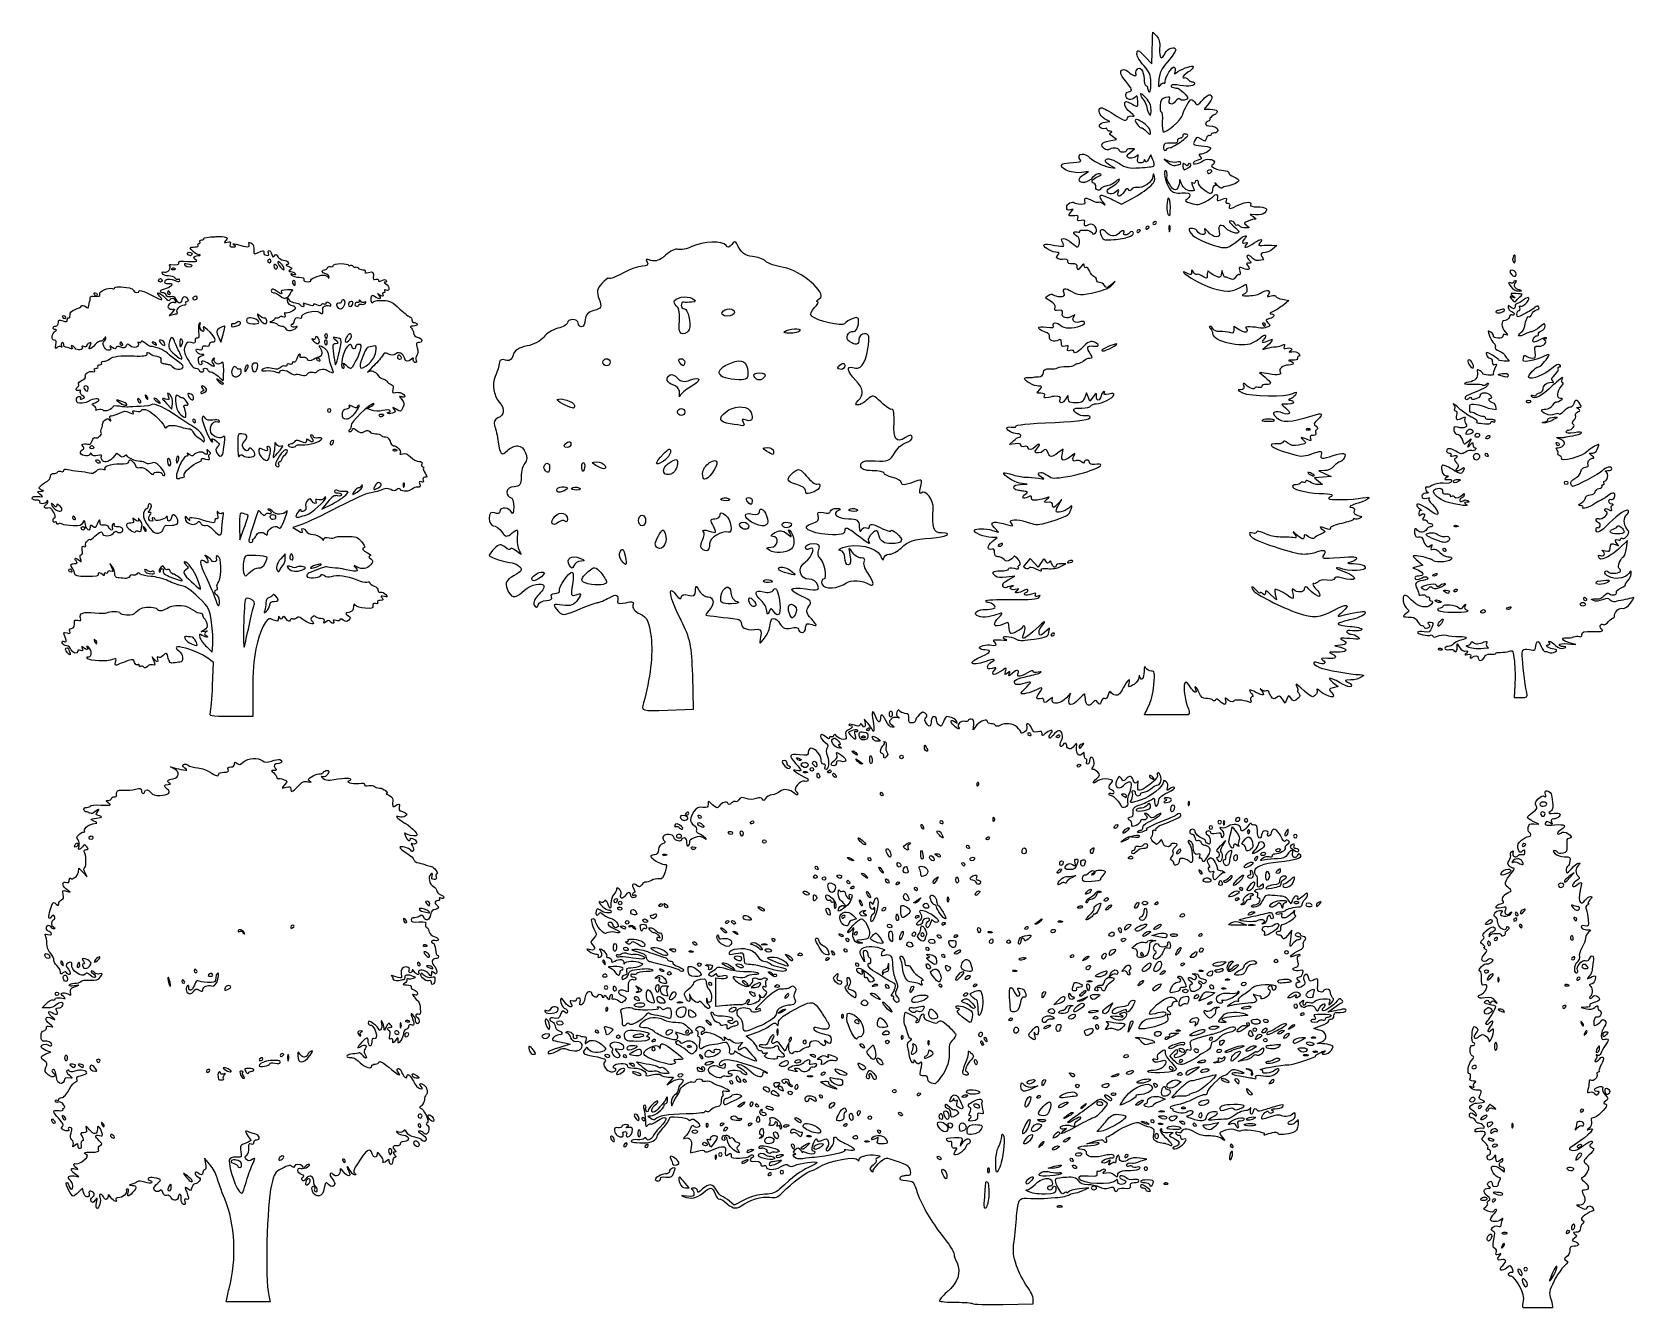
# Model space of a CAD drawing. Header units: centimetres. Extents: x -12.1 to 12.1, y -9.6 to 9.6.
import ezdxf

# ---------------------------------------------------------------- set-up
doc = ezdxf.new("R2010")
doc.units = ezdxf.units.CM
doc.header["$MEASUREMENT"] = 0
doc.layers.add('Layer 1', color=7, linetype='Continuous')

msp = doc.modelspace()

# ---------------------------------------------------------------- linework, layer by layer
at = {"layer": 'Layer 1'}
for points, knots in [([(4.81297, 9.59792), (4.81297, 9.59792), (4.80966, 9.53343), (4.80966, 9.53343), (4.80966, 9.53343), (4.80822, 9.49794), (4.80524, 9.39093), (4.80305, 9.29531), (4.80305, 9.29531), (4.80305, 9.29531), (4.79974, 9.12167), (4.79974, 9.12167), (4.79974, 9.12167), (4.79974, 9.12167), (4.70217, 9.22255), (4.70217, 9.22255), (4.70217, 9.22255), (4.58937, 9.33995), (4.57434, 9.34464), (4.57484, 9.26389), (4.57484, 9.26389), (4.57505, 9.23114), (4.62104, 9.15426), (4.67654, 9.09273), (4.67654, 9.09273), (4.76543, 8.9942), (4.77791, 8.96316), (4.7832, 8.83228), (4.7832, 8.83228), (4.7872, 8.73348), (4.77944, 8.68935), (4.76088, 8.70082), (4.76088, 8.70082), (4.74552, 8.71031), (4.73359, 8.73525), (4.73359, 8.75622), (4.73359, 8.75622), (4.73359, 8.77719), (4.72169, 8.79425), (4.70713, 8.79425), (4.70713, 8.79425), (4.69258, 8.79425), (4.68068, 8.84035), (4.68068, 8.89678), (4.68068, 8.89678), (4.68068, 9.01421), (4.61406, 9.09628), (4.57236, 9.03072), (4.57236, 9.03072), (4.55907, 9.00983), (4.55358, 8.97872), (4.55996, 8.96127), (4.55996, 8.96127), (4.57406, 8.92273), (4.49791, 8.94785), (4.44669, 8.99848), (4.44669, 8.99848), (4.42746, 9.01748), (4.39646, 9.03238), (4.37723, 9.03238), (4.37723, 9.03238), (4.30567, 9.03238), (4.31739, 8.95774), (4.40452, 8.85792), (4.40452, 8.85792), (4.50815, 8.73919), (4.51375, 8.71548), (4.44503, 8.69751), (4.44503, 8.69751), (4.41127, 8.68868), (4.39968, 8.66815), (4.40865, 8.63385), (4.40865, 8.63385), (4.42354, 8.57692), (4.49453, 8.56677), (4.5426, 8.61483), (4.5426, 8.61483), (4.57862, 8.65085), (4.57953, 8.64896), (4.58559, 8.54951), (4.58559, 8.54951), (4.59065, 8.46651), (4.58606, 8.46465), (4.49547, 8.51644), (4.49547, 8.51644), (4.40678, 8.56714), (4.38964, 8.56587), (4.38963, 8.50569), (4.38963, 8.50569), (4.38963, 8.47764), (4.42833, 8.42447), (4.47562, 8.38745), (4.47562, 8.38745), (4.54014, 8.33695), (4.54732, 8.32358), (4.50539, 8.33454), (4.50539, 8.33454), (4.46889, 8.34408), (4.44394, 8.33457), (4.43346, 8.30725), (4.43346, 8.30725), (4.41068, 8.24789), (4.39225, 8.2528), (4.216, 8.36761), (4.216, 8.36761), (4.1295, 8.42396), (4.04568, 8.46541), (4.02997, 8.45939), (4.02997, 8.45939), (3.97489, 8.43828), (4.00986, 8.33731), (4.08702, 8.29485), (4.08702, 8.29485), (4.08702, 8.29485), (4.16474, 8.25268), (4.16474, 8.25268), (4.16474, 8.25268), (4.16474, 8.25268), (4.09363, 8.24441), (4.09363, 8.24441), (4.09363, 8.24441), (4.05485, 8.23978), (4.01689, 8.21954), (4.0093, 8.19977), (4.0093, 8.19977), (3.99445, 8.16108), (4.06061, 8.12318), (4.10025, 8.14768), (4.10025, 8.14768), (4.11349, 8.15586), (4.12505, 8.14986), (4.12505, 8.13445), (4.12505, 8.13445), (4.12505, 8.11904), (4.14589, 8.10583), (4.17135, 8.10468), (4.17135, 8.10468), (4.20498, 8.10316), (4.20733, 8.09879), (4.18045, 8.08814), (4.18045, 8.08814), (4.1524, 8.07704), (4.15792, 8.06204), (4.20443, 8.02696), (4.20443, 8.02696), (4.20443, 8.02696), (4.26644, 7.98066), (4.26644, 7.98066), (4.26644, 7.98066), (4.26644, 7.98066), (4.15564, 7.96164), (4.15564, 7.96164), (4.15564, 7.96164), (4.04166, 7.94238), (4.01569, 7.89986), (4.08371, 7.8434), (4.08371, 7.8434), (4.10934, 7.82213), (4.13639, 7.82), (4.16639, 7.83679), (4.16639, 7.83679), (4.21629, 7.86472), (4.31026, 7.8491), (4.31026, 7.81281), (4.31026, 7.81281), (4.31026, 7.79996), (4.33407, 7.78883), (4.36318, 7.78883), (4.36318, 7.78883), (4.39228, 7.78883), (4.41609, 7.80074), (4.41609, 7.81529), (4.41609, 7.81529), (4.41609, 7.82984), (4.44288, 7.84141), (4.47562, 7.84092), (4.47562, 7.84092), (4.47562, 7.84092), (4.53516, 7.8401), (4.53516, 7.8401), (4.53516, 7.8401), (4.53516, 7.8401), (4.46984, 7.78635), (4.46984, 7.78635), (4.46984, 7.78635), (4.41909, 7.74412), (4.41278, 7.72767), (4.4409, 7.71029), (4.4409, 7.71029), (4.48061, 7.68574), (4.54919, 7.70369), (4.58311, 7.74749), (4.58311, 7.74749), (4.59538, 7.76334), (4.59859, 7.74347), (4.58973, 7.70284), (4.58973, 7.70284), (4.57651, 7.64225), (4.58245, 7.63008), (4.62693, 7.63008), (4.62693, 7.63008), (4.65631, 7.63008), (4.68118, 7.64497), (4.68233, 7.66316), (4.68233, 7.66316), (4.68376, 7.68573), (4.68885, 7.68433), (4.69887, 7.65902), (4.69887, 7.65902), (4.70958, 7.63196), (4.72295, 7.63933), (4.74765, 7.68548), (4.74765, 7.68548), (4.74765, 7.68548), (4.78155, 7.74915), (4.78155, 7.74915), (4.78155, 7.74915), (4.78155, 7.74915), (4.81462, 7.67639), (4.81462, 7.67639), (4.81462, 7.67639), (4.83281, 7.63647), (4.8393, 7.59523), (4.82868, 7.58461), (4.82868, 7.58461), (4.81806, 7.57399), (4.72321, 7.56099), (4.61784, 7.55567), (4.61784, 7.55567), (4.44153, 7.54677), (4.41597, 7.55209), (4.29951, 7.62595), (4.29951, 7.62595), (4.18355, 7.69949), (4.09859, 7.71179), (4.09859, 7.65489), (4.09859, 7.65489), (4.09859, 7.64236), (4.13134, 7.61316), (4.17135, 7.5904), (4.17135, 7.5904), (4.17135, 7.5904), (4.24411, 7.54906), (4.24411, 7.54906), (4.24411, 7.54906), (4.24411, 7.54906), (4.15151, 7.56642), (4.15151, 7.56642), (4.15151, 7.56642), (4.05991, 7.58318), (3.90581, 7.66255), (3.83814, 7.72848), (3.83814, 7.72848), (3.81891, 7.74721), (3.78022, 7.76238), (3.75215, 7.76238), (3.75215, 7.76238), (3.69824, 7.76238), (3.68426, 7.71121), (3.72652, 7.66894), (3.72652, 7.66894), (3.7424, 7.65307), (3.70173, 7.64027), (3.61573, 7.63505), (3.61573, 7.63505), (3.54084, 7.6305), (3.4695, 7.62077), (3.45781, 7.61355), (3.45781, 7.61355), (3.37081, 7.55978), (3.58519, 7.46213), (3.74058, 7.48456), (3.74058, 7.48456), (3.74058, 7.48456), (3.84724, 7.49945), (3.84724, 7.49945), (3.84724, 7.49945), (3.84724, 7.49945), (3.77283, 7.45728), (3.77283, 7.45728), (3.77283, 7.45728), (3.72777, 7.43171), (3.7013, 7.39749), (3.70668, 7.37046), (3.70668, 7.37046), (3.71956, 7.30577), (3.83387, 7.32745), (3.90677, 7.4085), (3.90677, 7.4085), (3.94069, 7.44621), (3.98657, 7.47092), (4.0126, 7.46472), (4.0126, 7.46472), (4.04912, 7.45603), (4.04439, 7.44724), (3.98863, 7.42421), (3.98863, 7.42421), (3.89853, 7.38699), (3.87119, 7.34346), (3.92579, 7.32251), (3.92579, 7.32251), (3.94937, 7.31346), (3.96275, 7.29082), (3.95555, 7.27207), (3.95555, 7.27207), (3.94836, 7.25332), (3.96027, 7.23131), (3.98118, 7.22329), (3.98118, 7.22329), (4.00209, 7.21526), (4.01922, 7.21916), (4.01922, 7.23156), (4.01922, 7.23156), (4.01922, 7.25318), (4.10471, 7.29025), (4.16887, 7.29687), (4.16887, 7.29687), (4.18575, 7.29862), (4.22445, 7.32309), (4.25486, 7.35062), (4.25486, 7.35062), (4.28528, 7.37814), (4.31026, 7.39178), (4.31026, 7.38121), (4.31026, 7.38121), (4.31026, 7.35375), (4.25244, 7.29973), (4.18376, 7.26297), (4.18376, 7.26297), (4.15131, 7.24561), (4.12505, 7.21959), (4.12505, 7.2051), (4.12505, 7.2051), (4.12505, 7.15519), (4.20652, 7.14745), (4.25652, 7.1927), (4.25652, 7.1927), (4.30425, 7.2359), (4.30586, 7.23552), (4.29207, 7.18277), (4.29207, 7.18277), (4.27188, 7.10557), (4.32604, 7.11325), (4.37971, 7.19518), (4.37971, 7.19518), (4.41329, 7.24642), (4.42975, 7.25447), (4.44669, 7.22825), (4.44669, 7.22825), (4.46507, 7.19978), (4.47259, 7.20003), (4.49133, 7.22908), (4.49133, 7.22908), (4.50388, 7.24852), (4.53662, 7.2615), (4.56409, 7.25801), (4.56409, 7.25801), (4.67085, 7.24445), (4.8112, 7.33987), (4.81545, 7.42917), (4.81545, 7.42917), (4.81774, 7.47733), (4.82037, 7.4759), (4.83695, 7.41842), (4.83695, 7.41842), (4.8527, 7.36381), (4.8397, 7.33731), (4.7617, 7.26711), (4.7617, 7.26711), (4.70974, 7.22034), (4.59379, 7.14347), (4.50374, 7.09596), (4.50374, 7.09596), (4.50374, 7.09596), (4.34003, 7.00997), (4.34003, 7.00997), (4.34003, 7.00997), (4.34003, 7.00997), (4.21269, 7.07363), (4.21269, 7.07363), (4.21269, 7.07363), (4.14268, 7.1086), (4.07048, 7.13963), (4.05229, 7.14309), (4.05229, 7.14309), (4.00508, 7.15206), (4.01145, 7.10095), (4.06552, 7.03725), (4.06552, 7.03725), (4.10718, 6.98817), (4.10697, 6.98684), (4.06635, 7.01824), (4.06635, 7.01824), (4.04152, 7.03743), (4.01114, 7.04669), (3.99855, 7.03891), (3.99855, 7.03891), (3.98595, 7.03112), (3.94245, 7.0418), (3.90181, 7.06288), (3.90181, 7.06288), (3.80436, 7.11344), (3.77396, 7.11096), (3.79184, 7.05462), (3.79184, 7.05462), (3.8037, 7.01726), (3.79125, 7.00889), (3.72735, 7.01079), (3.72735, 7.01079), (3.68378, 7.01209), (3.64195, 7.02012), (3.63392, 7.02816), (3.63392, 7.02816), (3.60171, 7.06037), (3.51651, 7.01294), (3.51651, 6.96284), (3.51651, 6.96284), (3.51651, 6.92217), (3.52937, 6.91285), (3.57191, 6.92398), (3.57191, 6.92398), (3.62502, 6.93787), (3.62536, 6.93661), (3.581, 6.8876), (3.581, 6.8876), (3.53311, 6.83467), (3.54096, 6.82738), (3.64136, 6.83551), (3.64136, 6.83551), (3.68751, 6.83924), (3.69708, 6.83031), (3.68353, 6.79499), (3.68353, 6.79499), (3.66923, 6.75773), (3.67835, 6.75145), (3.73314, 6.76192), (3.73314, 6.76192), (3.78789, 6.77239), (3.79728, 6.76613), (3.78688, 6.72637), (3.78688, 6.72637), (3.77274, 6.67231), (3.7895, 6.66648), (3.85551, 6.70156), (3.85551, 6.70156), (3.92038, 6.73604), (4.00227, 6.62653), (3.94894, 6.57671), (3.94894, 6.57671), (3.9191, 6.54884), (3.91005, 6.54994), (3.8985, 6.58002), (3.8985, 6.58002), (3.89059, 6.60065), (3.84371, 6.61776), (3.79184, 6.61971), (3.79184, 6.61971), (3.74097, 6.62162), (3.7054, 6.61264), (3.71329, 6.59986), (3.71329, 6.59986), (3.72119, 6.58709), (3.70438, 6.58315), (3.67526, 6.59077), (3.67526, 6.59077), (3.60844, 6.60824), (3.60637, 6.56806), (3.67195, 6.5271), (3.67195, 6.5271), (3.70667, 6.50542), (3.71743, 6.4763), (3.70833, 6.42871), (3.70833, 6.42871), (3.69233, 6.34499), (3.6883, 6.3443), (3.59092, 6.42623), (3.59092, 6.42623), (3.54769, 6.46261), (3.49505, 6.49238), (3.47434, 6.49238), (3.47434, 6.49238), (3.43, 6.49238), (3.42774, 6.47939), (3.46194, 6.41548), (3.46194, 6.41548), (3.4897, 6.3636), (3.47229, 6.36235), (3.27177, 6.4006), (3.27177, 6.4006), (3.20643, 6.41306), (3.17255, 6.40959), (3.17255, 6.39068), (3.17255, 6.39068), (3.17255, 6.35642), (3.30994, 6.28071), (3.37264, 6.28071), (3.37264, 6.28071), (3.40881, 6.28071), (3.41093, 6.27404), (3.38422, 6.24185), (3.38422, 6.24185), (3.35793, 6.21018), (3.35886, 6.19923), (3.39001, 6.18728), (3.39001, 6.18728), (3.4113, 6.17911), (3.43976, 6.17491), (3.45284, 6.17736), (3.45284, 6.17736), (3.50811, 6.18769), (3.54253, 6.17269), (3.53635, 6.1418), (3.53635, 6.1418), (3.53229, 6.1215), (3.55783, 6.10948), (3.6025, 6.11038), (3.6025, 6.11038), (3.65848, 6.11152), (3.67541, 6.09932), (3.67609, 6.05747), (3.67609, 6.05747), (3.67693, 6.00523), (3.67902, 6.00574), (3.729, 6.06574), (3.729, 6.06574), (3.77031, 6.11532), (3.78109, 6.119), (3.78109, 6.08393), (3.78109, 6.08393), (3.78109, 6.05963), (3.79297, 6.0468), (3.80755, 6.05581), (3.80755, 6.05581), (3.82213, 6.06482), (3.84533, 6.04135), (3.85964, 6.00372), (3.85964, 6.00372), (3.87395, 5.96609), (3.90374, 5.92867), (3.92579, 5.92021), (3.92579, 5.92021), (3.94783, 5.91175), (3.9663, 5.8884), (3.9663, 5.86812), (3.9663, 5.86812), (3.9663, 5.84785), (3.98543, 5.83092), (4.0093, 5.83092), (4.0093, 5.83092), (4.03316, 5.83092), (4.06771, 5.81071), (4.08619, 5.78544), (4.08619, 5.78544), (4.11786, 5.74213), (4.12373, 5.7425), (4.1821, 5.79206), (4.1821, 5.79206), (4.1821, 5.79206), (4.24411, 5.84415), (4.24411, 5.84415), (4.24411, 5.84415), (4.24411, 5.84415), (4.19699, 5.78875), (4.19699, 5.78875), (4.19699, 5.78875), (4.1685, 5.75493), (4.08027, 5.71644), (3.96878, 5.68953), (3.96878, 5.68953), (3.73577, 5.63329), (3.67949, 5.63506), (3.58431, 5.6978), (3.58431, 5.6978), (3.49615, 5.75591), (3.45314, 5.74514), (3.47682, 5.67051), (3.47682, 5.67051), (3.49012, 5.62861), (3.48001, 5.61925), (3.41729, 5.61925), (3.41729, 5.61925), (3.37556, 5.61925), (3.32937, 5.6311), (3.31477, 5.64571), (3.31477, 5.64571), (3.29699, 5.66348), (3.27128, 5.65999), (3.23704, 5.63496), (3.23704, 5.63496), (3.18792, 5.59904), (3.18911, 5.59571), (3.27094, 5.54897), (3.27094, 5.54897), (3.33263, 5.51374), (3.35217, 5.48697), (3.34122, 5.45223), (3.34122, 5.45223), (3.33147, 5.42128), (3.33907, 5.40612), (3.36189, 5.40924), (3.36189, 5.40924), (3.4385, 5.41969), (3.46821, 5.40661), (3.45367, 5.36872), (3.45367, 5.36872), (3.42829, 5.30257), (3.52488, 5.27102), (3.59837, 5.32159), (3.59837, 5.32159), (3.64657, 5.35477), (3.6537, 5.35634), (3.62978, 5.32656), (3.62978, 5.32656), (3.5851, 5.2709), (3.62806, 5.21271), (3.69758, 5.23478), (3.69758, 5.23478), (3.79778, 5.26658), (3.82478, 5.21571), (3.72652, 5.18021), (3.72652, 5.18021), (3.60031, 5.13461), (3.4744, 5.1355), (3.42721, 5.18269), (3.42721, 5.18269), (3.37502, 5.23488), (3.29398, 5.23552), (3.31394, 5.18352), (3.31394, 5.18352), (3.32629, 5.15133), (3.30786, 5.14703), (3.21059, 5.16036), (3.21059, 5.16036), (3.06824, 5.17988), (3.05041, 5.13589), (3.18165, 5.08843), (3.18165, 5.08843), (3.2453, 5.06541), (3.26782, 5.04304), (3.25937, 5.01071), (3.25937, 5.01071), (3.24524, 4.95668), (3.3288, 4.92665), (3.39331, 4.96275), (3.39331, 4.96275), (3.42841, 4.98239), (3.43714, 4.97473), (3.43713, 4.92224), (3.43713, 4.92224), (3.43713, 4.8686), (3.44682, 4.85942), (3.49419, 4.8718), (3.49419, 4.8718), (3.54098, 4.88404), (3.5478, 4.87882), (3.53305, 4.84038), (3.53305, 4.84038), (3.51859, 4.80271), (3.52598, 4.79534), (3.5686, 4.80648), (3.5686, 4.80648), (3.59792, 4.81415), (3.62234, 4.80975), (3.62234, 4.79656), (3.62234, 4.79656), (3.62234, 4.7502), (3.67831, 4.77344), (3.74885, 4.84865), (3.74885, 4.84865), (3.83381, 4.93925), (3.88411, 4.95927), (3.94646, 4.9272), (3.94646, 4.9272), (4.01893, 4.88993), (4.00081, 4.8598), (3.91338, 4.87263), (3.91338, 4.87263), (3.82226, 4.886), (3.80883, 4.8457), (3.87452, 4.75191), (3.87452, 4.75191), (3.91294, 4.69706), (3.91277, 4.69321), (3.86378, 4.69321), (3.86378, 4.69321), (3.83489, 4.69321), (3.793, 4.67535), (3.77117, 4.65352), (3.77117, 4.65352), (3.74934, 4.63169), (3.71381, 4.61383), (3.6918, 4.61383), (3.6918, 4.61383), (3.66979, 4.61383), (3.64483, 4.60267), (3.6364, 4.58903), (3.6364, 4.58903), (3.62797, 4.57539), (3.57472, 4.5651), (3.51816, 4.56588), (3.51816, 4.56588), (3.4616, 4.56666), (3.3999, 4.55777), (3.38091, 4.54603), (3.38091, 4.54603), (3.36192, 4.5343), (3.30781, 4.52717), (3.26102, 4.53033), (3.26102, 4.53033), (3.19057, 4.53507), (3.17467, 4.52564), (3.16759, 4.47575), (3.16759, 4.47575), (3.16144, 4.43242), (3.14077, 4.41498), (3.09318, 4.41292), (3.09318, 4.41292), (3.0568, 4.41134), (3.01512, 4.40673), (3.00057, 4.40299), (3.00057, 4.40299), (2.98602, 4.39926), (2.95328, 4.39875), (2.92781, 4.40134), (2.92781, 4.40134), (2.90235, 4.40393), (2.88151, 4.39548), (2.88151, 4.38315), (2.88151, 4.38315), (2.88151, 4.34808), (3.02793, 4.26988), (3.094, 4.26988), (3.094, 4.26988), (3.15188, 4.26988), (3.15295, 4.26839), (3.10641, 4.21696), (3.10641, 4.21696), (3.05967, 4.16532), (3.06016, 4.16404), (3.1279, 4.16404), (3.1279, 4.16404), (3.17975, 4.16404), (3.19341, 4.15417), (3.18165, 4.12353), (3.18165, 4.12353), (3.16881, 4.09008), (3.17997, 4.08573), (3.242, 4.10038), (3.242, 4.10038), (3.28386, 4.11026), (3.32403, 4.11788), (3.3313, 4.11774), (3.3313, 4.11774), (3.41382, 4.11612), (3.433, 4.10706), (3.4206, 4.07475), (3.4206, 4.07475), (3.39297, 4.00274), (3.4615, 4.00476), (3.5008, 4.07723), (3.5008, 4.07723), (3.53821, 4.14621), (3.54032, 4.14712), (3.54131, 4.09128), (3.54131, 4.09128), (3.5419, 4.05854), (3.5519, 4.03087), (3.56281, 4.02927), (3.56281, 4.02927), (3.72448, 4.00564), (3.751, 4.01348), (3.78357, 4.09211), (3.78357, 4.09211), (3.78357, 4.09211), (3.81665, 4.17148), (3.81665, 4.17148), (3.81665, 4.17148), (3.81665, 4.17148), (3.8398, 4.10865), (3.8398, 4.10865), (3.8398, 4.10865), (3.8398, 4.10865), (3.86295, 4.04498), (3.86295, 4.04498), (3.86295, 4.04498), (3.86295, 4.04498), (3.91421, 4.11113), (3.91421, 4.11113), (3.91421, 4.11113), (3.96496, 4.17718), (3.96489, 4.17725), (3.96547, 4.11774), (3.96547, 4.11774), (3.96627, 4.03746), (4.01344, 4.04202), (4.0341, 4.12436), (4.0341, 4.12436), (4.04323, 4.16074), (4.06244, 4.1905), (4.07627, 4.1905), (4.07627, 4.1905), (4.0901, 4.1905), (4.09284, 4.17767), (4.08288, 4.16156), (4.08288, 4.16156), (4.07024, 4.1411), (4.09072, 4.13764), (4.15068, 4.15081), (4.15068, 4.15081), (4.21435, 4.1648), (4.2342, 4.16159), (4.22592, 4.13676), (4.22592, 4.13676), (4.20967, 4.08799), (4.04396, 4.00529), (3.96217, 4.00529), (3.96217, 4.00529), (3.92348, 4.00529), (3.88646, 3.99041), (3.87949, 3.97222), (3.87949, 3.97222), (3.87169, 3.95189), (3.81998, 3.94033), (3.74471, 3.94163), (3.74471, 3.94163), (3.67737, 3.94279), (3.62234, 3.93448), (3.62234, 3.92344), (3.62234, 3.92344), (3.62234, 3.87251), (3.71418, 3.81742), (3.78688, 3.82505), (3.78688, 3.82505), (3.83009, 3.82958), (3.86741, 3.82284), (3.86956, 3.80934), (3.86956, 3.80934), (3.8766, 3.76527), (3.72148, 3.74048), (3.34453, 3.72583), (3.34453, 3.72583), (2.91974, 3.70931), (2.74922, 3.6907), (2.74922, 3.66216), (2.74922, 3.66216), (2.74922, 3.65116), (2.71945, 3.64777), (2.68307, 3.65472), (2.68307, 3.65472), (2.6455, 3.6619), (2.61693, 3.65526), (2.61693, 3.63901), (2.61693, 3.63901), (2.61693, 3.60192), (2.70337, 3.5555), (2.7732, 3.5555), (2.7732, 3.5555), (2.80326, 3.5555), (2.82859, 3.54359), (2.82859, 3.52904), (2.82859, 3.52904), (2.82859, 3.51449), (2.81564, 3.50258), (2.80048, 3.50258), (2.80048, 3.50258), (2.78532, 3.50258), (2.74663, 3.478), (2.71449, 3.44719), (2.71449, 3.44719), (2.71449, 3.44719), (2.65661, 3.39096), (2.65661, 3.39096), (2.65661, 3.39096), (2.65661, 3.39096), (2.7426, 3.40254), (2.7426, 3.40254), (2.7426, 3.40254), (2.79948, 3.41031), (2.82859, 3.40345), (2.82859, 3.38187), (2.82859, 3.38187), (2.82859, 3.36227), (2.84972, 3.35454), (2.88151, 3.36285), (2.88151, 3.36285), (2.9111, 3.37059), (2.93443, 3.36366), (2.93443, 3.34714), (2.93443, 3.34714), (2.93443, 3.30441), (3.00173, 3.31064), (3.04026, 3.35706), (3.04026, 3.35706), (3.05838, 3.37889), (3.08476, 3.39675), (3.09979, 3.39675), (3.09979, 3.39675), (3.11482, 3.39675), (3.10817, 3.37541), (3.08408, 3.3488), (3.08408, 3.3488), (3.06, 3.32218), (3.04026, 3.29242), (3.04026, 3.28265), (3.04026, 3.28265), (3.04026, 3.25461), (3.14117, 3.26155), (3.15932, 3.29092), (3.15932, 3.29092), (3.18552, 3.3333), (3.22056, 3.32162), (3.2387, 3.26446), (3.2387, 3.26446), (3.25994, 3.19752), (3.29014, 3.19794), (3.38587, 3.26611), (3.38587, 3.26611), (3.38587, 3.26611), (3.46277, 3.32068), (3.46277, 3.32068), (3.46277, 3.32068), (3.46277, 3.32068), (3.44623, 3.23965), (3.44623, 3.23965), (3.44623, 3.23965), (3.42631, 3.14004), (3.47439, 3.13199), (3.58183, 3.2165), (3.58183, 3.2165), (3.65241, 3.27202), (3.65439, 3.27197), (3.62648, 3.21981), (3.62648, 3.21981), (3.59361, 3.1584), (3.60942, 3.12922), (3.66451, 3.15036), (3.66451, 3.15036), (3.6851, 3.15826), (3.71976, 3.15013), (3.74141, 3.13217), (3.74141, 3.13217), (3.76874, 3.10948), (3.78109, 3.10823), (3.78109, 3.12886), (3.78109, 3.12886), (3.78109, 3.14519), (3.79895, 3.15863), (3.82078, 3.15863), (3.82078, 3.15863), (3.84261, 3.15863), (3.86047, 3.14225), (3.86047, 3.12142), (3.86047, 3.12142), (3.86047, 3.09573), (3.8839, 3.08607), (3.93323, 3.09165), (3.93323, 3.09165), (4.20865, 3.12284), (3.85243, 2.96268), (3.53222, 2.91141), (3.53222, 2.91141), (3.32288, 2.87788), (3.30187, 2.87916), (3.23291, 2.92464), (3.23291, 2.92464), (3.19215, 2.95151), (3.14444, 2.97332), (3.12625, 2.97342), (3.12625, 2.97342), (3.07152, 2.97371), (3.08899, 2.92073), (3.15271, 2.89322), (3.15271, 2.89322), (3.19642, 2.87434), (3.1806, 2.87232), (3.09318, 2.88577), (3.09318, 2.88577), (3.02769, 2.89585), (2.94435, 2.90247), (2.90797, 2.90066), (2.90797, 2.90066), (2.87159, 2.89884), (2.78278, 2.91454), (2.71118, 2.93538), (2.71118, 2.93538), (2.63959, 2.95623), (2.57702, 2.96989), (2.57228, 2.96515), (2.57228, 2.96515), (2.54467, 2.93754), (2.71406, 2.82844), (2.80875, 2.81301), (2.80875, 2.81301), (2.80875, 2.81301), (2.9212, 2.79482), (2.9212, 2.79482), (2.9212, 2.79482), (2.9212, 2.79482), (2.82198, 2.79152), (2.82198, 2.79152), (2.82198, 2.79152), (2.75289, 2.78921), (2.72276, 2.77615), (2.72276, 2.74852), (2.72276, 2.74852), (2.72276, 2.72669), (2.7436, 2.70692), (2.76906, 2.7047), (2.76906, 2.7047), (2.79453, 2.70248), (2.82727, 2.69816), (2.84182, 2.69478), (2.84182, 2.69478), (2.85637, 2.6914), (2.88534, 2.68736), (2.90631, 2.68568), (2.90631, 2.68568), (2.93438, 2.68344), (2.93085, 2.67278), (2.89309, 2.64517), (2.89309, 2.64517), (2.8277, 2.59736), (2.85875, 2.563), (2.93195, 2.60217), (2.93195, 2.60217), (2.97749, 2.62655), (2.98734, 2.62403), (2.98734, 2.58812), (2.98734, 2.58812), (2.98734, 2.55418), (3.00627, 2.54727), (3.07333, 2.5567), (3.07333, 2.5567), (3.12063, 2.56335), (3.18314, 2.57744), (3.21224, 2.58812), (3.21224, 2.58812), (3.2644, 2.60726), (3.26369, 2.60704), (3.21307, 2.56579), (3.21307, 2.56579), (3.16151, 2.52378), (3.17256, 2.51405), (3.25854, 2.5228), (3.25854, 2.5228), (3.2849, 2.52548), (3.30484, 2.50913), (3.30484, 2.48559), (3.30484, 2.48559), (3.30484, 2.429), (3.32627, 2.43367), (3.38918, 2.50378), (3.38918, 2.50378), (3.38918, 2.50378), (3.44292, 2.56331), (3.44292, 2.56331), (3.44292, 2.56331), (3.44292, 2.56331), (3.39993, 2.49138), (3.39993, 2.49138), (3.39993, 2.49138), (3.37652, 2.45187), (3.35776, 2.40751), (3.35776, 2.39216), (3.35776, 2.39216), (3.35776, 2.35126), (3.48756, 2.38146), (3.54958, 2.43681), (3.54958, 2.43681), (3.60156, 2.4832), (3.60196, 2.48234), (3.58183, 2.41779), (3.58183, 2.41779), (3.55386, 2.3281), (3.52138, 2.30915), (3.27756, 2.23589), (3.27756, 2.23589), (3.07503, 2.17504), (3.06281, 2.17428), (2.95344, 2.21605), (2.95344, 2.21605), (2.83423, 2.26158), (2.66984, 2.27455), (2.66984, 2.23837), (2.66984, 2.23837), (2.66984, 2.22673), (2.68369, 2.2022), (2.70126, 2.18463), (2.70126, 2.18463), (2.72275, 2.16314), (2.68738, 2.16651), (2.59295, 2.19455), (2.59295, 2.19455), (2.51571, 2.21749), (2.43442, 2.22966), (2.41187, 2.22101), (2.41187, 2.22101), (2.3773, 2.20774), (2.38042, 2.19458), (2.43172, 2.13998), (2.43172, 2.13998), (2.43172, 2.13998), (2.49208, 2.07549), (2.49208, 2.07549), (2.49208, 2.07549), (2.49208, 2.07549), (2.40278, 2.10112), (2.40278, 2.10112), (2.40278, 2.10112), (2.28767, 2.13413), (2.14783, 2.13409), (2.12745, 2.10112), (2.12745, 2.10112), (2.10642, 2.06709), (2.28336, 1.99463), (2.3879, 1.99446), (2.3879, 1.99446), (2.3879, 1.99446), (2.47141, 1.99446), (2.47141, 1.99446), (2.47141, 1.99446), (2.47141, 1.99446), (2.39368, 1.93245), (2.39368, 1.93245), (2.39368, 1.93245), (2.31697, 1.87106), (2.3177, 1.79052), (2.39451, 1.82), (2.39451, 1.82), (2.42006, 1.8298), (2.43172, 1.81383), (2.43172, 1.76874), (2.43172, 1.76874), (2.43172, 1.72187), (2.44554, 1.70342), (2.48215, 1.70342), (2.48215, 1.70342), (2.51022, 1.70342), (2.55163, 1.68521), (2.57393, 1.6629), (2.57393, 1.6629), (2.6076, 1.62924), (2.62341, 1.62832), (2.66819, 1.65629), (2.66819, 1.65629), (2.69786, 1.67482), (2.72276, 1.69898), (2.72276, 1.71003), (2.72276, 1.71003), (2.72276, 1.72108), (2.74361, 1.70904), (2.76989, 1.68357), (2.76989, 1.68357), (2.82055, 1.63447), (2.83499, 1.57113), (2.79552, 1.57113), (2.79552, 1.57113), (2.78253, 1.57113), (2.7806, 1.5583), (2.79056, 1.54219), (2.79056, 1.54219), (2.80314, 1.52182), (2.78355, 1.51799), (2.72607, 1.53061), (2.72607, 1.53061), (2.67331, 1.5422), (2.64339, 1.53891), (2.64338, 1.52069), (2.64338, 1.52069), (2.64338, 1.50448), (2.5919, 1.49175), (2.52432, 1.49175), (2.52432, 1.49175), (2.40033, 1.49175), (2.37693, 1.46883), (2.44495, 1.41238), (2.44495, 1.41238), (2.47144, 1.39039), (2.52742, 1.38455), (2.61031, 1.39501), (2.61031, 1.39501), (2.61031, 1.39501), (2.73599, 1.41072), (2.73599, 1.41072), (2.73599, 1.41072), (2.73599, 1.41072), (2.6376, 1.35863), (2.6376, 1.35863), (2.6376, 1.35863), (2.56927, 1.32241), (2.54397, 1.29372), (2.55491, 1.2652), (2.55491, 1.2652), (2.56475, 1.23956), (2.58682, 1.23096), (2.61362, 1.24205), (2.61362, 1.24205), (2.63721, 1.25181), (2.67447, 1.26249), (2.6963, 1.26603), (2.6963, 1.26603), (2.71813, 1.26956), (2.72111, 1.26732), (2.70292, 1.26107), (2.70292, 1.26107), (2.6359, 1.23802), (2.67051, 1.19554), (2.7426, 1.21228), (2.7426, 1.21228), (2.79467, 1.22438), (2.80436, 1.22167), (2.7765, 1.20319), (2.7765, 1.20319), (2.70651, 1.15675), (2.76867, 1.14327), (2.85257, 1.18665), (2.85257, 1.18665), (2.89758, 1.20993), (2.93443, 1.21773), (2.93443, 1.20402), (2.93443, 1.20402), (2.93443, 1.1903), (2.91954, 1.17331), (2.90135, 1.16681), (2.90135, 1.16681), (2.88316, 1.16031), (2.87748, 1.14516), (2.88895, 1.13291), (2.88895, 1.13291), (2.90042, 1.12066), (2.94369, 1.12367), (2.98569, 1.13952), (2.98569, 1.13952), (3.04825, 1.16314), (3.06014, 1.16151), (3.04853, 1.13126), (3.04853, 1.13126), (3.03831, 1.10463), (3.04775, 1.09968), (3.08325, 1.11224), (3.08325, 1.11224), (3.12454, 1.12685), (3.12718, 1.12339), (3.09814, 1.0924), (3.09814, 1.0924), (3.07107, 1.06351), (2.97997, 1.05659), (2.68142, 1.06098), (2.68142, 1.06098), (2.45041, 1.06437), (2.29943, 1.05653), (2.29943, 1.04113), (2.29943, 1.04113), (2.29943, 1.02713), (2.3179, 1.0155), (2.34077, 1.0155), (2.34077, 1.0155), (2.36364, 1.0155), (2.3989, 0.99871), (2.41932, 0.97829), (2.41932, 0.97829), (2.45117, 0.94644), (2.45051, 0.93893), (2.41518, 0.92538), (2.41518, 0.92538), (2.39254, 0.91669), (2.33644, 0.90989), (2.29033, 0.90967), (2.29033, 0.90967), (2.19312, 0.9092), (2.1264, 0.87472), (2.14977, 0.83691), (2.14977, 0.83691), (2.17864, 0.7902), (2.30994, 0.78171), (2.41849, 0.81954), (2.41849, 0.81954), (2.5632, 0.86999), (2.57104, 0.86709), (2.49621, 0.79226), (2.49621, 0.79226), (2.4029, 0.69895), (2.4097, 0.6427), (2.51027, 0.67154), (2.51027, 0.67154), (2.55345, 0.68393), (2.60107, 0.70194), (2.6161, 0.71123), (2.6161, 0.71123), (2.63113, 0.72052), (2.64447, 0.70614), (2.64669, 0.67981), (2.64669, 0.67981), (2.64891, 0.65349), (2.65253, 0.61843), (2.65413, 0.60126), (2.65413, 0.60126), (2.65574, 0.5841), (2.66508, 0.56137), (2.6748, 0.55165), (2.6748, 0.55165), (2.69566, 0.5308), (2.85505, 0.62002), (2.85505, 0.65253), (2.85505, 0.65253), (2.85505, 0.6648), (2.86586, 0.66779), (2.87986, 0.65914), (2.87986, 0.65914), (2.89615, 0.64907), (2.89615, 0.61931), (2.87986, 0.57646), (2.87986, 0.57646), (2.86586, 0.53965), (2.85505, 0.49762), (2.85505, 0.48303), (2.85505, 0.48303), (2.85505, 0.44806), (2.98008, 0.53859), (3.10558, 0.6641), (3.10558, 0.6641), (3.19919, 0.75773), (3.21258, 0.74173), (3.12542, 0.64012), (3.12542, 0.64012), (3.10404, 0.6152), (3.0945, 0.57455), (3.10393, 0.55), (3.10393, 0.55), (3.11914, 0.51034), (3.12787, 0.51261), (3.18826, 0.56902), (3.18826, 0.56902), (3.18826, 0.56902), (3.25689, 0.63186), (3.25689, 0.63186), (3.25689, 0.63186), (3.25689, 0.63186), (3.24779, 0.56571), (3.24779, 0.56571), (3.24779, 0.56571), (3.2394, 0.50497), (3.22139, 0.497), (3.02703, 0.46484), (3.02703, 0.46484), (2.89045, 0.44224), (2.80102, 0.43875), (2.77485, 0.45492), (2.77485, 0.45492), (2.70853, 0.49587), (2.56401, 0.52019), (2.56401, 0.49047), (2.56401, 0.49047), (2.56401, 0.47577), (2.58485, 0.45812), (2.61031, 0.45161), (2.61031, 0.45161), (2.63578, 0.4451), (2.59708, 0.44521), (2.52432, 0.45161), (2.52432, 0.45161), (2.41795, 0.46095), (2.39851, 0.45695), (2.4251, 0.43011), (2.4251, 0.43011), (2.47569, 0.37905), (2.46435, 0.36006), (2.39203, 0.37389), (2.39203, 0.37389), (2.30651, 0.39023), (2.18647, 0.35969), (2.20682, 0.32676), (2.20682, 0.32676), (2.21555, 0.31263), (2.24979, 0.30113), (2.28289, 0.30113), (2.28289, 0.30113), (2.39599, 0.30113), (2.3801, 0.26471), (2.24238, 0.20935), (2.24238, 0.20935), (2.00763, 0.11498), (2.05885, 0.0448), (2.30025, 0.12997), (2.30025, 0.12997), (2.42244, 0.17308), (2.47022, 0.16561), (2.38046, 0.11757), (2.38046, 0.11757), (2.3501, 0.10133), (2.32589, 0.06936), (2.32588, 0.04646), (2.32588, 0.04646), (2.32588, 0.01455), (2.34191, 0.00887), (2.39616, 0.02249), (2.39616, 0.02249), (2.45861, 0.03816), (2.46329, 0.03556), (2.43255, -0.00149), (2.43255, -0.00149), (2.36125, -0.0874), (2.43686, -0.08759), (2.55491, -0.00149), (2.55491, -0.00149), (2.61002, 0.0387), (2.61225, 0.03833), (2.59708, -0.02051), (2.59708, -0.02051), (2.58286, -0.07569), (2.58572, -0.07837), (2.62602, -0.04531), (2.62602, -0.04531), (2.66581, -0.01267), (2.6685, -0.01417), (2.65248, -0.05854), (2.65248, -0.05854), (2.63666, -0.10234), (2.64291, -0.10093), (2.70044, -0.04862), (2.70044, -0.04862), (2.76784, 0.01267), (2.80929, 0.0075), (2.78394, -0.05854), (2.78394, -0.05854), (2.76373, -0.11121), (2.82715, -0.10421), (2.92781, -0.04283), (2.92781, -0.04283), (2.97573, -0.01362), (3.0138, -0.00356), (3.0138, -0.01968), (3.0138, -0.01968), (3.0138, -0.0376), (3.0415, -0.04228), (3.08656, -0.03208), (3.08656, -0.03208), (3.1358, -0.02095), (3.14649, -0.02332), (3.11963, -0.03953), (3.11963, -0.03953), (3.09781, -0.0527), (3.01446, -0.07675), (2.93443, -0.09327), (2.93443, -0.09327), (2.76212, -0.12882), (2.7086, -0.15778), (2.73516, -0.20076), (2.73516, -0.20076), (2.7534, -0.23027), (2.78898, -0.22706), (2.94766, -0.18422), (2.94766, -0.18422), (2.98819, -0.17328), (2.98044, -0.19008), (2.91458, -0.25367), (2.91458, -0.25367), (2.86729, -0.29934), (2.82859, -0.34224), (2.82859, -0.34958), (2.82859, -0.34958), (2.82859, -0.37587), (2.9757, -0.34322), (3.0601, -0.29832), (3.0601, -0.29832), (3.15285, -0.24899), (3.16712, -0.26409), (3.10558, -0.34545), (3.10558, -0.34545), (3.05184, -0.4165), (3.05701, -0.44782), (3.11963, -0.43144), (3.11963, -0.43144), (3.15403, -0.42245), (3.17255, -0.43123), (3.17255, -0.45542), (3.17255, -0.45542), (3.17255, -0.50491), (3.19678, -0.50222), (3.25854, -0.44632), (3.25854, -0.44632), (3.30738, -0.40213), (3.30958, -0.40241), (3.30071, -0.45294), (3.30071, -0.45294), (3.28654, -0.53367), (3.43334, -0.50933), (3.51155, -0.41821), (3.51155, -0.41821), (3.51155, -0.41821), (3.57273, -0.3471), (3.57273, -0.3471), (3.57273, -0.3471), (3.57273, -0.3471), (3.55537, -0.43309), (3.55537, -0.43309), (3.55537, -0.43309), (3.53239, -0.54689), (3.59881, -0.54987), (3.70172, -0.43971), (3.70172, -0.43971), (3.7425, -0.39605), (3.77932, -0.36032), (3.7844, -0.36033), (3.7844, -0.36033), (3.78948, -0.36034), (3.79544, -0.39113), (3.79763, -0.42896), (3.79763, -0.42896), (3.80365, -0.53299), (3.84676, -0.56106), (3.90181, -0.49676), (3.90181, -0.49676), (3.94527, -0.44599), (3.9515, -0.44501), (3.98366, -0.48684), (3.98366, -0.48684), (4.01551, -0.52824), (4.01911, -0.52761), (4.0341, -0.47443), (4.0341, -0.47443), (4.0438, -0.44004), (4.06475, -0.42238), (4.08619, -0.43061), (4.08619, -0.43061), (4.10901, -0.43937), (4.12862, -0.41864), (4.13993, -0.37356), (4.13993, -0.37356), (4.15219, -0.32471), (4.16451, -0.31241), (4.1788, -0.33553), (4.1788, -0.33553), (4.19023, -0.35402), (4.22435, -0.37304), (4.25486, -0.3777), (4.25486, -0.3777), (4.29796, -0.38427), (4.32325, -0.36011), (4.36814, -0.26773), (4.36814, -0.26773), (4.4261, -0.14841), (4.48726, -0.10239), (4.45578, -0.20158), (4.45578, -0.20158), (4.43544, -0.26567), (4.45074, -0.26736), (4.53598, -0.2115), (4.53598, -0.2115), (4.57185, -0.188), (4.60209, -0.14335), (4.60378, -0.11229), (4.60378, -0.11229), (4.60624, -0.06709), (4.60976, -0.06506), (4.61949, -0.10236), (4.61949, -0.10236), (4.63959, -0.17943), (4.68064, -0.12593), (4.6815, -0.02133), (4.6815, -0.02133), (4.68216, 0.05784), (4.68692, 0.06747), (4.70879, 0.02993), (4.70879, 0.02993), (4.72362, 0.00446), (4.76055, -0.01637), (4.79064, -0.01637), (4.79064, -0.01637), (4.84278, -0.01637), (4.84481, -0.02603), (4.82785, -0.22143), (4.82785, -0.22143), (4.816, -0.35796), (4.78824, -0.46933), (4.74517, -0.55464), (4.74517, -0.55464), (4.71995, -0.60458), (4.69877, -0.64906), (4.68812, -0.6737), (4.68812, -0.6737), (4.68812, -0.6737), (5.34627, -0.6737), (5.34627, -0.6737), (5.34627, -0.6737), (5.37545, -0.65034), (5.36232, -0.60932), (5.33221, -0.53727), (5.33221, -0.53727), (5.28529, -0.42498), (5.2672, -0.19569), (5.3041, -0.18339), (5.3041, -0.18339), (5.31852, -0.17859), (5.35099, -0.20988), (5.37686, -0.25367), (5.37686, -0.25367), (5.42509, -0.33532), (5.48439, -0.36541), (5.45706, -0.29419), (5.45706, -0.29419), (5.42581, -0.21275), (5.47503, -0.25734), (5.51081, -0.34297), (5.51081, -0.34297), (5.53936, -0.41131), (5.56223, -0.43171), (5.61003, -0.42813), (5.61003, -0.42813), (5.64431, -0.42556), (5.68952, -0.43589), (5.71007, -0.45128), (5.71007, -0.45128), (5.73687, -0.47135), (5.75044, -0.4705), (5.75803, -0.44798), (5.75803, -0.44798), (5.76505, -0.42711), (5.78599, -0.43378), (5.82004, -0.46782), (5.82004, -0.46782), (5.88814, -0.53592), (5.92205, -0.53265), (5.90603, -0.45955), (5.90603, -0.45955), (5.8984, -0.42476), (5.90219, -0.41154), (5.91512, -0.42813), (5.91512, -0.42813), (5.94562, -0.46724), (6.03005, -0.4957), (6.03005, -0.46699), (6.03005, -0.46699), (6.03005, -0.44028), (6.1761, -0.44974), (6.25247, -0.48105), (6.25247, -0.48105), (6.29266, -0.49753), (6.30009, -0.49235), (6.28719, -0.45872), (6.28719, -0.45872), (6.27821, -0.43531), (6.2847, -0.41138), (6.30208, -0.40498), (6.30208, -0.40498), (6.3262, -0.3961), (6.32651, -0.38463), (6.30125, -0.35785), (6.30125, -0.35785), (6.24119, -0.29419), (6.26608, -0.28596), (6.36491, -0.33635), (6.36491, -0.33635), (6.47417, -0.39206), (6.50466, -0.38388), (6.45173, -0.31403), (6.45173, -0.31403), (6.42342, -0.27666), (6.42302, -0.27364), (6.4509, -0.29832), (6.4509, -0.29832), (6.47017, -0.31537), (6.50196, -0.32338), (6.52201, -0.31568), (6.52201, -0.31568), (6.54207, -0.30799), (6.55922, -0.31228), (6.55922, -0.32561), (6.55922, -0.32561), (6.55922, -0.33893), (6.57534, -0.37232), (6.5956, -0.40002), (6.5956, -0.40002), (6.62733, -0.44341), (6.63895, -0.44534), (6.67663, -0.41408), (6.67663, -0.41408), (6.71461, -0.38256), (6.72528, -0.38641), (6.76262, -0.43971), (6.76262, -0.43971), (6.76262, -0.43971), (6.80561, -0.50089), (6.80561, -0.50089), (6.80561, -0.50089), (6.80561, -0.50089), (6.82959, -0.43723), (6.82959, -0.43723), (6.82959, -0.43723), (6.85169, -0.37807), (6.85577, -0.37691), (6.88747, -0.41986), (6.88747, -0.41986), (6.92935, -0.47662), (6.94807, -0.4775), (6.99991, -0.42565), (6.99991, -0.42565), (7.03217, -0.3934), (7.03397, -0.37735), (7.00818, -0.34628), (7.00818, -0.34628), (6.9904, -0.32485), (6.98373, -0.30742), (6.9933, -0.30742), (6.9933, -0.30742), (7.00287, -0.30742), (6.99696, -0.28063), (6.98007, -0.24788), (6.98007, -0.24788), (6.95437, -0.19806), (6.96402, -0.20096), (7.03878, -0.26855), (7.03878, -0.26855), (7.20343, -0.41744), (7.21429, -0.42294), (7.26119, -0.37604), (7.26119, -0.37604), (7.28455, -0.35268), (7.29431, -0.31926), (7.28351, -0.3008), (7.28351, -0.3008), (7.27246, -0.2819), (7.28605, -0.28505), (7.31493, -0.30824), (7.31493, -0.30824), (7.45479, -0.42054), (7.59641, -0.44264), (7.50097, -0.33718), (7.50097, -0.33718), (7.45788, -0.28957), (7.45932, -0.28586), (7.52825, -0.26855), (7.52825, -0.26855), (7.52825, -0.26855), (7.60019, -0.25036), (7.60019, -0.25036), (7.60019, -0.25036), (7.60019, -0.25036), (7.52247, -0.18753), (7.52247, -0.18753), (7.52247, -0.18753), (7.42084, -0.10445), (7.47518, -0.10425), (7.62086, -0.18753), (7.62086, -0.18753), (7.68419, -0.22373), (7.7515, -0.2535), (7.76969, -0.25367), (7.76969, -0.25367), (7.82309, -0.25419), (7.80768, -0.21199), (7.74323, -0.18091), (7.74323, -0.18091), (7.68965, -0.15507), (7.6937, -0.15193), (7.79036, -0.15032), (7.79036, -0.15032), (7.84942, -0.14933), (7.92086, -0.13117), (7.94911, -0.1098), (7.94911, -0.1098), (7.99797, -0.07285), (7.99734, -0.07095), (7.92182, -0.07012), (7.92182, -0.07012), (7.8085, -0.06886), (7.40548, 0.00451), (7.32155, 0.03902), (7.32155, 0.03902), (7.21872, 0.08131), (7.19924, 0.14602), (7.30088, 0.10765), (7.30088, 0.10765), (7.39006, 0.07399), (7.43516, 0.10181), (7.3695, 0.14982), (7.3695, 0.14982), (7.3314, 0.17768), (7.34368, 0.18101), (7.44475, 0.17297), (7.44475, 0.17297), (7.57376, 0.16271), (7.60125, 0.19523), (7.5051, 0.24408), (7.5051, 0.24408), (7.4536, 0.27024), (7.46233, 0.27355), (7.57456, 0.26805), (7.57456, 0.26805), (7.72599, 0.26063), (7.76867, 0.31041), (7.63822, 0.34247), (7.63822, 0.34247), (7.63822, 0.34247), (7.55141, 0.36396), (7.55141, 0.36396), (7.55141, 0.36396), (7.55141, 0.36396), (7.6374, 0.37389), (7.6374, 0.37389), (7.6374, 0.37389), (7.73809, 0.3859), (7.74698, 0.41313), (7.66385, 0.45574), (7.66385, 0.45574), (7.61522, 0.48067), (7.63582, 0.48406), (7.7763, 0.47228), (7.7763, 0.47228), (7.93465, 0.45899), (7.94348, 0.46111), (7.89619, 0.49874), (7.89619, 0.49874), (7.86794, 0.52121), (7.82409, 0.53925), (7.79863, 0.53925), (7.79863, 0.53925), (7.77316, 0.53925), (7.74473, 0.55238), (7.73496, 0.56819), (7.73496, 0.56819), (7.72383, 0.5862), (7.74045, 0.59543), (7.77961, 0.59217), (7.77961, 0.59217), (7.89016, 0.58295), (7.96151, 0.59168), (7.96151, 0.61532), (7.96151, 0.61532), (7.96151, 0.62799), (7.87763, 0.64659), (7.77547, 0.65666), (7.77547, 0.65666), (7.67331, 0.66673), (7.5954, 0.68459), (7.60267, 0.69635), (7.60267, 0.69635), (7.60994, 0.7081), (7.68618, 0.7335), (7.77217, 0.75257), (7.77217, 0.75257), (7.93436, 0.78855), (8.03703, 0.84242), (8.0045, 0.87494), (8.0045, 0.87494), (7.98788, 0.89156), (7.84066, 0.86757), (7.64401, 0.81541), (7.64401, 0.81541), (7.58359, 0.79938), (7.58512, 0.80436), (7.66799, 0.87577), (7.66799, 0.87577), (7.80434, 0.99327), (7.72739, 1.00536), (7.53073, 0.89727), (7.53073, 0.89727), (7.33328, 0.78873), (7.22022, 0.77987), (7.00157, 0.8551), (7.00157, 0.8551), (6.75345, 0.94046), (6.35105, 1.14474), (6.32109, 1.20071), (6.32109, 1.20071), (6.284, 1.27002), (6.30508, 1.26796), (6.37236, 1.19575), (6.37236, 1.19575), (6.40203, 1.1639), (6.42693, 1.14757), (6.42693, 1.15937), (6.42693, 1.15937), (6.42693, 1.17117), (6.44479, 1.16591), (6.46661, 1.14779), (6.46661, 1.14779), (6.4994, 1.12058), (6.5063, 1.12312), (6.5063, 1.16268), (6.5063, 1.16268), (6.5063, 1.20254), (6.51984, 1.19761), (6.58898, 1.13291), (6.58898, 1.13291), (6.58898, 1.13291), (6.67167, 1.05519), (6.67167, 1.05519), (6.67167, 1.05519), (6.67167, 1.05519), (6.65596, 1.14035), (6.65596, 1.14035), (6.65596, 1.14035), (6.64011, 1.22432), (6.64118, 1.22516), (6.71218, 1.19492), (6.71218, 1.19492), (6.75173, 1.17808), (6.80197, 1.15054), (6.8238, 1.13374), (6.8238, 1.13374), (6.92639, 1.05477), (6.9383, 1.05652), (6.91971, 1.14945), (6.91971, 1.14945), (6.90567, 1.21965), (6.90841, 1.23185), (6.93377, 1.2065), (6.93377, 1.2065), (6.97981, 1.16046), (7.08838, 1.16567), (7.08838, 1.21394), (7.08838, 1.21394), (7.08838, 1.26324), (7.13111, 1.26572), (7.15949, 1.21807), (7.15949, 1.21807), (7.17113, 1.19854), (7.21373, 1.16201), (7.25375, 1.13622), (7.25375, 1.13622), (7.31377, 1.09754), (7.32651, 1.09609), (7.32651, 1.12795), (7.32651, 1.12795), (7.32651, 1.1492), (7.3027, 1.1876), (7.27359, 1.21394), (7.27359, 1.21394), (7.24449, 1.24028), (7.22068, 1.27446), (7.22068, 1.28918), (7.22068, 1.28918), (7.22068, 1.3039), (7.22738, 1.30811), (7.23639, 1.2991), (7.23639, 1.2991), (7.24539, 1.29009), (7.27156, 1.3012), (7.29426, 1.32391), (7.29426, 1.32391), (7.3229, 1.35255), (7.36591, 1.36126), (7.43482, 1.35202), (7.43482, 1.35202), (7.50338, 1.34282), (7.5387, 1.34985), (7.5481, 1.37434), (7.5481, 1.37434), (7.55847, 1.40137), (7.58254, 1.40414), (7.64897, 1.38509), (7.64897, 1.38509), (7.88232, 1.31817), (7.92527, 1.39446), (7.70023, 1.47604), (7.70023, 1.47604), (7.5481, 1.5312), (7.52886, 1.55906), (7.67129, 1.51821), (7.67129, 1.51821), (7.85232, 1.46629), (8.08779, 1.5056), (7.98797, 1.57113), (7.98797, 1.57113), (7.96614, 1.58546), (7.8947, 1.59895), (7.82922, 1.60089), (7.82922, 1.60089), (7.72812, 1.60389), (7.72151, 1.60654), (7.78705, 1.62074), (7.78705, 1.62074), (7.82951, 1.62993), (7.86956, 1.65407), (7.87635, 1.67448), (7.87635, 1.67448), (7.88666, 1.70548), (7.84491, 1.70898), (7.62003, 1.6935), (7.62003, 1.6935), (7.35524, 1.67526), (7.351, 1.67526), (7.38356, 1.7274), (7.38356, 1.7274), (7.43202, 1.80499), (7.39872, 1.81843), (7.26698, 1.7737), (7.26698, 1.7737), (7.19575, 1.74951), (7.10433, 1.73936), (7.03299, 1.74807), (7.03299, 1.74807), (6.88004, 1.76673), (6.37395, 1.93632), (6.31448, 1.98867), (6.31448, 1.98867), (6.25232, 2.04339), (6.25582, 2.08132), (6.32109, 2.06061), (6.32109, 2.06061), (6.35077, 2.05119), (6.37401, 2.05598), (6.37401, 2.07135), (6.37401, 2.07135), (6.37401, 2.10005), (6.41364, 2.0918), (6.54599, 2.03415), (6.54599, 2.03415), (6.58965, 2.01513), (6.68547, 1.99899), (6.75931, 1.99859), (6.75931, 1.99859), (6.83315, 1.99819), (6.90459, 1.99538), (6.91806, 1.99281), (6.91806, 1.99281), (6.97999, 1.98096), (6.98652, 1.99905), (6.94038, 2.05399), (6.94038, 2.05399), (6.90721, 2.0935), (6.91761, 2.08905), (6.97098, 2.04076), (6.97098, 2.04076), (7.06249, 1.95795), (7.08838, 1.95105), (7.08838, 2.00852), (7.08838, 2.00852), (7.08838, 2.04344), (7.0969, 2.04323), (7.15618, 2.00438), (7.15618, 2.00438), (7.19611, 1.97822), (7.23191, 1.97), (7.24217, 1.98454), (7.24217, 1.98454), (7.25185, 1.99823), (7.2954, 2.0249), (7.33891, 2.04407), (7.33891, 2.04407), (7.41486, 2.07754), (7.41608, 2.08013), (7.36702, 2.116), (7.36702, 2.116), (7.30712, 2.1598), (7.32236, 2.16342), (7.41663, 2.12758), (7.41663, 2.12758), (7.46786, 2.1081), (7.48526, 2.10994), (7.48526, 2.13585), (7.48526, 2.13585), (7.48526, 2.15676), (7.55241, 2.18425), (7.65724, 2.20613), (7.65724, 2.20613), (7.75183, 2.22586), (7.82922, 2.25284), (7.82922, 2.26566), (7.82922, 2.26566), (7.82922, 2.27847), (7.84041, 2.28119), (7.85485, 2.27227), (7.85485, 2.27227), (7.86929, 2.26335), (7.90223, 2.26799), (7.92761, 2.28219), (7.92761, 2.28219), (7.96795, 2.30477), (7.96432, 2.31078), (7.90032, 2.32684), (7.90032, 2.32684), (7.84514, 2.34069), (7.831, 2.35691), (7.84245, 2.39299), (7.84245, 2.39299), (7.85368, 2.42839), (7.84186, 2.4426), (7.79697, 2.44921), (7.79697, 2.44921), (7.75413, 2.45552), (7.78456, 2.4741), (7.90115, 2.51122), (7.90115, 2.51122), (8.08183, 2.56876), (8.12648, 2.62083), (7.96812, 2.58977), (7.96812, 2.58977), (7.82191, 2.5611), (7.4588, 2.55457), (7.4588, 2.58068), (7.4588, 2.58068), (7.4588, 2.59307), (7.47071, 2.603), (7.48526, 2.603), (7.48526, 2.603), (7.49981, 2.603), (7.51172, 2.61503), (7.51172, 2.62946), (7.51172, 2.62946), (7.51172, 2.64389), (7.45516, 2.65485), (7.38604, 2.65344), (7.38604, 2.65344), (7.21244, 2.6499), (6.9349, 2.70793), (6.91806, 2.75183), (6.91806, 2.75183), (6.90858, 2.77653), (6.92568, 2.78821), (6.97015, 2.78821), (6.97015, 2.78821), (7.00607, 2.78821), (7.03547, 2.79975), (7.03547, 2.81384), (7.03547, 2.81384), (7.03547, 2.82794), (7.05333, 2.83297), (7.07516, 2.82459), (7.07516, 2.82459), (7.09698, 2.81621), (7.11484, 2.82336), (7.11484, 2.8403), (7.11484, 2.8403), (7.11484, 2.86059), (7.13479, 2.8567), (7.17355, 2.82955), (7.17355, 2.82955), (7.20589, 2.8069), (7.26244, 2.78855), (7.29922, 2.78904), (7.29922, 2.78904), (7.29922, 2.78904), (7.3662, 2.78986), (7.3662, 2.78986), (7.3662, 2.78986), (7.3662, 2.78986), (7.30501, 2.84113), (7.30501, 2.84113), (7.30501, 2.84113), (7.30501, 2.84113), (7.24465, 2.89156), (7.24465, 2.89156), (7.24465, 2.89156), (7.24465, 2.89156), (7.37116, 2.89983), (7.37116, 2.89983), (7.37116, 2.89983), (7.37116, 2.89983), (7.49849, 2.90893), (7.49849, 2.90893), (7.49849, 2.90893), (7.49849, 2.90893), (7.40588, 2.95357), (7.40588, 2.95357), (7.40588, 2.95357), (7.40588, 2.95357), (7.31328, 2.99822), (7.31328, 2.99822), (7.31328, 2.99822), (7.31328, 2.99822), (7.39431, 2.99905), (7.39431, 2.99905), (7.39431, 2.99905), (7.44595, 2.99971), (7.49875, 3.02405), (7.53818, 3.06602), (7.53818, 3.06602), (7.57235, 3.1024), (7.61251, 3.13217), (7.6283, 3.13217), (7.6283, 3.13217), (7.64409, 3.13217), (7.67276, 3.15648), (7.69114, 3.18591), (7.69114, 3.18591), (7.73951, 3.26337), (7.6779, 3.2789), (7.52577, 3.22725), (7.52577, 3.22725), (7.36172, 3.17156), (7.32773, 3.1731), (7.3447, 3.238), (7.3447, 3.238), (7.36141, 3.30192), (7.35706, 3.30227), (7.19091, 3.24792), (7.19091, 3.24792), (7.06452, 3.20658), (7.05137, 3.20779), (6.84943, 3.26529), (6.84943, 3.26529), (6.5771, 3.34283), (6.50729, 3.41547), (6.71714, 3.40337), (6.71714, 3.40337), (6.73876, 3.40212), (6.76478, 3.41409), (6.77502, 3.43065), (6.77502, 3.43065), (6.78804, 3.45172), (6.80996, 3.44677), (6.84695, 3.41329), (6.84695, 3.41329), (6.88842, 3.37576), (6.92307, 3.36928), (7.00736, 3.38352), (7.00736, 3.38352), (7.1276, 3.40384), (7.13504, 3.41389), (7.06854, 3.46868), (7.06854, 3.46868), (7.02096, 3.50789), (7.03853, 3.50666), (7.15205, 3.46124), (7.15205, 3.46124), (7.1927, 3.44498), (7.19952, 3.44985), (7.18595, 3.48522), (7.18595, 3.48522), (7.17343, 3.51786), (7.18351, 3.52904), (7.22398, 3.52904), (7.22398, 3.52904), (7.26083, 3.52904), (7.27428, 3.5416), (7.2645, 3.56708), (7.2645, 3.56708), (7.25648, 3.58796), (7.26366, 3.61104), (7.28103, 3.61834), (7.28103, 3.61834), (7.30321, 3.62766), (7.3002, 3.64281), (7.26946, 3.66795), (7.26946, 3.66795), (7.22929, 3.70081), (7.23092, 3.7085), (7.2893, 3.76469), (7.2893, 3.76469), (7.38462, 3.85642), (7.36691, 3.87561), (7.22729, 3.83083), (7.22729, 3.83083), (6.88007, 3.71947), (6.75276, 3.71283), (6.66753, 3.80355), (6.66753, 3.80355), (6.61923, 3.85496), (6.61641, 3.86895), (6.64851, 3.88127), (6.64851, 3.88127), (6.67007, 3.88954), (6.72342, 3.88306), (6.76758, 3.86639), (6.76758, 3.86639), (6.88066, 3.8237), (6.90483, 3.86625), (6.81057, 3.94245), (6.81057, 3.94245), (6.74448, 3.99589), (6.74005, 4.0058), (6.78411, 4.00199), (6.78411, 4.00199), (6.87666, 3.99397), (6.92963, 4.00449), (6.92963, 4.03175), (6.92963, 4.03175), (6.92963, 4.0463), (6.9088, 4.05894), (6.88333, 4.05986), (6.88333, 4.05986), (6.84584, 4.06122), (6.8472, 4.06639), (6.89243, 4.08467), (6.89243, 4.08467), (6.92315, 4.09708), (6.95539, 4.12578), (6.96436, 4.14916), (6.96436, 4.14916), (6.97849, 4.18597), (6.97322, 4.18764), (6.92219, 4.15908), (6.92219, 4.15908), (6.82991, 4.10743), (6.2785, 4.11532), (6.16234, 4.16983), (6.16234, 4.16983), (6.08115, 4.20794), (6.07685, 4.21341), (6.13175, 4.21531), (6.13175, 4.21531), (6.18187, 4.21703), (6.19212, 4.22805), (6.18053, 4.27236), (6.18053, 4.27236), (6.16755, 4.32201), (6.17042, 4.3239), (6.2103, 4.28972), (6.2103, 4.28972), (6.26827, 4.24004), (6.34755, 4.2123), (6.34755, 4.24176), (6.34755, 4.24176), (6.34755, 4.2545), (6.37136, 4.2593), (6.40047, 4.25169), (6.40047, 4.25169), (6.43005, 4.24395), (6.45338, 4.25088), (6.45338, 4.2674), (6.45338, 4.2674), (6.45338, 4.28364), (6.48315, 4.29633), (6.51953, 4.29633), (6.51953, 4.29633), (6.60748, 4.29633), (6.60312, 4.32265), (6.50134, 4.4063), (6.50134, 4.4063), (6.50134, 4.4063), (6.41618, 4.47575), (6.41618, 4.47575), (6.41618, 4.47575), (6.41618, 4.47575), (6.55756, 4.45343), (6.55756, 4.45343), (6.55756, 4.45343), (6.70338, 4.43038), (6.75645, 4.43997), (6.72872, 4.48485), (6.72872, 4.48485), (6.70162, 4.5287), (6.77271, 4.58738), (6.85274, 4.58738), (6.85274, 4.58738), (6.94289, 4.58738), (6.95535, 4.63107), (6.8701, 4.64939), (6.8701, 4.64939), (6.83629, 4.65666), (6.85057, 4.6613), (6.90318, 4.65931), (6.90318, 4.65931), (6.96338, 4.65704), (6.99347, 4.66647), (6.98917, 4.68742), (6.98917, 4.68742), (6.98553, 4.70515), (6.99516, 4.71967), (7.01149, 4.71967), (7.01149, 4.71967), (7.03147, 4.71967), (7.03046, 4.73317), (7.00736, 4.76101), (7.00736, 4.76101), (6.98545, 4.7874), (6.94827, 4.79797), (6.90483, 4.78912), (6.90483, 4.78912), (6.86737, 4.78149), (6.85191, 4.78121), (6.8701, 4.78912), (6.8701, 4.78912), (6.93118, 4.81568), (6.90413, 4.85805), (6.83703, 4.84121), (6.83703, 4.84121), (6.78337, 4.82774), (6.77512, 4.83296), (6.78907, 4.86932), (6.78907, 4.86932), (6.80156, 4.90185), (6.79612, 4.90775), (6.77006, 4.89165), (6.77006, 4.89165), (6.75051, 4.87957), (6.7042, 4.86747), (6.6667, 4.86436), (6.6667, 4.86436), (6.62921, 4.86126), (6.56914, 4.85047), (6.53276, 4.84038), (6.53276, 4.84038), (6.53276, 4.84038), (6.46661, 4.82219), (6.46661, 4.82219), (6.46661, 4.82219), (6.46661, 4.82219), (6.53937, 4.88421), (6.53937, 4.88421), (6.53937, 4.88421), (6.62345, 4.95636), (6.63565, 4.99864), (6.56087, 4.95862), (6.56087, 4.95862), (6.48709, 4.91913), (6.43292, 4.92244), (6.47406, 4.96358), (6.47406, 4.96358), (6.53344, 5.02297), (6.51001, 5.0698), (6.44925, 5.01319), (6.44925, 5.01319), (6.41818, 4.98424), (6.35581, 4.94299), (6.31034, 4.92141), (6.31034, 4.92141), (6.1487, 4.84471), (5.71255, 4.94914), (5.71255, 5.06445), (5.71255, 5.06445), (5.71255, 5.08751), (5.69777, 5.12058), (5.68031, 5.13804), (5.68031, 5.13804), (5.65906, 5.15928), (5.65848, 5.16946), (5.67782, 5.16946), (5.67782, 5.16946), (5.69373, 5.16946), (5.71326, 5.15163), (5.72165, 5.12977), (5.72165, 5.12977), (5.73132, 5.10457), (5.76912, 5.09138), (5.82417, 5.09339), (5.82417, 5.09339), (5.87191, 5.09514), (5.93778, 5.08755), (5.97052, 5.07686), (5.97052, 5.07686), (6.01943, 5.06088), (6.03005, 5.06796), (6.03005, 5.11324), (6.03005, 5.11324), (6.03005, 5.11324), (6.03005, 5.16781), (6.03005, 5.16781), (6.03005, 5.16781), (6.03005, 5.16781), (6.12017, 5.11489), (6.12017, 5.11489), (6.12017, 5.11489), (6.18496, 5.07666), (6.21572, 5.06974), (6.22932, 5.09174), (6.22932, 5.09174), (6.23974, 5.1086), (6.23201, 5.13364), (6.21195, 5.14714), (6.21195, 5.14714), (6.18054, 5.16827), (6.33498, 5.16545), (6.44016, 5.143), (6.44016, 5.143), (6.45471, 5.13989), (6.49365, 5.14636), (6.52697, 5.15706), (6.52697, 5.15706), (6.58287, 5.175), (6.58388, 5.18042), (6.54516, 5.2232), (6.54516, 5.2232), (6.50632, 5.26612), (6.50845, 5.27039), (6.57079, 5.28604), (6.57079, 5.28604), (6.64723, 5.30523), (6.66247, 5.35475), (6.59229, 5.35632), (6.59229, 5.35632), (6.56312, 5.35697), (6.57535, 5.37057), (6.62536, 5.39353), (6.62536, 5.39353), (6.66902, 5.41357), (6.73974, 5.45893), (6.78246, 5.4944), (6.78246, 5.4944), (6.78246, 5.4944), (6.85935, 5.55889), (6.85935, 5.55889), (6.85935, 5.55889), (6.85935, 5.55889), (6.76262, 5.57708), (6.76262, 5.57708), (6.76262, 5.57708), (6.70898, 5.58714), (6.66505, 5.60673), (6.66505, 5.6209), (6.66505, 5.6209), (6.66505, 5.63576), (6.63426, 5.63963), (6.59229, 5.62917), (6.59229, 5.62917), (6.52878, 5.61335), (6.52314, 5.61572), (6.5526, 5.6515), (6.5526, 5.6515), (6.60369, 5.71354), (6.52759, 5.73248), (6.44925, 5.67713), (6.44925, 5.67713), (6.41259, 5.65122), (6.33302, 5.63196), (6.2566, 5.63083), (6.2566, 5.63083), (6.15238, 5.62928), (6.13753, 5.63451), (6.18301, 5.6548), (6.18301, 5.6548), (6.23446, 5.67776), (6.23955, 5.69933), (6.21691, 5.80033), (6.21691, 5.80033), (6.21583, 5.80515), (6.17497, 5.78431), (6.12596, 5.75402), (6.12596, 5.75402), (6.07695, 5.72373), (5.99658, 5.6993), (5.94737, 5.69945), (5.94737, 5.69945), (5.78241, 5.69998), (5.49848, 5.80989), (5.31816, 5.94337), (5.31816, 5.94337), (5.24873, 5.99476), (5.26344, 6.00539), (5.34379, 5.96238), (5.34379, 5.96238), (5.38544, 5.94009), (5.39522, 5.94378), (5.39588, 5.98223), (5.39588, 5.98223), (5.39665, 6.02733), (5.39794, 6.02779), (5.42399, 5.98305), (5.42399, 5.98305), (5.43899, 5.95728), (5.46201, 5.94262), (5.47525, 5.95081), (5.47525, 5.95081), (5.4885, 5.95899), (5.52941, 5.94597), (5.5662, 5.92187), (5.5662, 5.92187), (5.63238, 5.87851), (5.63278, 5.87913), (5.63318, 5.95411), (5.63318, 5.95411), (5.6334, 5.99581), (5.64233, 6.01643), (5.65302, 6.00042), (5.65302, 6.00042), (5.67618, 5.96574), (5.77613, 5.91029), (5.8159, 5.91029), (5.8159, 5.91029), (5.83141, 5.91029), (5.84587, 5.93708), (5.84732, 5.96982), (5.84732, 5.96982), (5.84983, 6.02633), (5.85053, 6.026), (5.86799, 5.96321), (5.86799, 5.96321), (5.87811, 5.92683), (5.89197, 5.90254), (5.89859, 5.90864), (5.89859, 5.90864), (5.90521, 5.91474), (5.9354, 5.90659), (5.96556, 5.89045), (5.96556, 5.89045), (6.01027, 5.86652), (6.02718, 5.87042), (6.05651, 5.91112), (6.05651, 5.91112), (6.0763, 5.93857), (6.10273, 5.95439), (6.11521, 5.94667), (6.11521, 5.94667), (6.1277, 5.93896), (6.12968, 5.96338), (6.12017, 6.00124), (6.12017, 6.00124), (6.10364, 6.06714), (6.10589, 6.06908), (6.17557, 6.04258), (6.17557, 6.04258), (6.26159, 6.00988), (6.28834, 6.0261), (6.24172, 6.08227), (6.24172, 6.08227), (6.21387, 6.11583), (6.21664, 6.12196), (6.25577, 6.12196), (6.25577, 6.12196), (6.30031, 6.12196), (6.2997, 6.12477), (6.2566, 6.1724), (6.2566, 6.1724), (6.23157, 6.20006), (6.22238, 6.22934), (6.23593, 6.23771), (6.23593, 6.23771), (6.24949, 6.24609), (6.28135, 6.22971), (6.30704, 6.20133), (6.30704, 6.20133), (6.34736, 6.15678), (6.37327, 6.15278), (6.47571, 6.17322), (6.47571, 6.17322), (6.48113, 6.1743), (6.4729, 6.1909), (6.45669, 6.21043), (6.45669, 6.21043), (6.42226, 6.25192), (6.44265, 6.28071), (6.50713, 6.28071), (6.50713, 6.28071), (6.53219, 6.28071), (6.58109, 6.30418), (6.61544, 6.3328), (6.61544, 6.3328), (6.61544, 6.3328), (6.67828, 6.38489), (6.67828, 6.38489), (6.67828, 6.38489), (6.67828, 6.38489), (6.59891, 6.38985), (6.59891, 6.38985), (6.59891, 6.38985), (6.55525, 6.3926), (6.49035, 6.39224), (6.45504, 6.38902), (6.45504, 6.38902), (6.39915, 6.38393), (6.39489, 6.38879), (6.42527, 6.4254), (6.42527, 6.4254), (6.48313, 6.49511), (6.4424, 6.49491), (6.34011, 6.4254), (6.34011, 6.4254), (6.2292, 6.35004), (6.1624, 6.33691), (6.21526, 6.4006), (6.21526, 6.4006), (6.24322, 6.43429), (6.24165, 6.43851), (6.20534, 6.42458), (6.20534, 6.42458), (6.15485, 6.4052), (6.14749, 6.44115), (6.19294, 6.48659), (6.19294, 6.48659), (6.2607, 6.55436), (6.18882, 6.54419), (6.10529, 6.47419), (6.10529, 6.47419), (5.94084, 6.33637), (5.92065, 6.33199), (5.73488, 6.3882), (5.73488, 6.3882), (5.54011, 6.44712), (5.4095, 6.52073), (5.37025, 6.59408), (5.37025, 6.59408), (5.34622, 6.63897), (5.3517, 6.64533), (5.40911, 6.64203), (5.40911, 6.64203), (5.44533, 6.63995), (5.48054, 6.61975), (5.48766, 6.59738), (5.48766, 6.59738), (5.49477, 6.57501), (5.52569, 6.55504), (5.55628, 6.55273), (5.55628, 6.55273), (5.60093, 6.54937), (5.60876, 6.55992), (5.5968, 6.60565), (5.5968, 6.60565), (5.58353, 6.65638), (5.58912, 6.65455), (5.64392, 6.59077), (5.64392, 6.59077), (5.67779, 6.55136), (5.73177, 6.51883), (5.76464, 6.51883), (5.76464, 6.51883), (5.81652, 6.51883), (5.82265, 6.5289), (5.80929, 6.59573), (5.80929, 6.59573), (5.78926, 6.69587), (5.85136, 6.72352), (5.91595, 6.64286), (5.91595, 6.64286), (5.96008, 6.58775), (6.1089, 6.54905), (6.10943, 6.59242), (6.10943, 6.59242), (6.10956, 6.60317), (6.07086, 6.64375), (6.02344, 6.68337), (6.02344, 6.68337), (5.95768, 6.73832), (5.94863, 6.75559), (5.98458, 6.75613), (5.98458, 6.75613), (6.0105, 6.75652), (6.03824, 6.73984), (6.04659, 6.7181), (6.04659, 6.7181), (6.05493, 6.69635), (6.07177, 6.68421), (6.08379, 6.69164), (6.08379, 6.69164), (6.09582, 6.69907), (6.11269, 6.6932), (6.12183, 6.67841), (6.12183, 6.67841), (6.13097, 6.66362), (6.17034, 6.65113), (6.20865, 6.65113), (6.20865, 6.65113), (6.27531, 6.65113), (6.276, 6.65306), (6.22684, 6.68916), (6.22684, 6.68916), (6.1773, 6.72553), (6.17815, 6.72788), (6.24999, 6.75531), (6.24999, 6.75531), (6.29095, 6.77094), (6.33858, 6.78373), (6.35582, 6.78424), (6.35582, 6.78424), (6.37306, 6.78476), (6.35747, 6.80211), (6.32109, 6.82228), (6.32109, 6.82228), (6.2566, 6.85804), (6.25727, 6.85882), (6.35747, 6.84956), (6.35747, 6.84956), (6.42239, 6.84357), (6.47414, 6.85378), (6.49803, 6.87768), (6.49803, 6.87768), (6.5562, 6.93584), (6.51496, 6.96863), (6.38393, 6.96863), (6.38393, 6.96863), (6.31074, 6.96863), (6.27128, 6.97953), (6.28141, 6.99591), (6.28141, 6.99591), (6.31474, 7.04984), (6.21706, 7.05076), (6.10695, 6.99756), (6.10695, 6.99756), (5.972, 6.93237), (5.94695, 6.92906), (5.96721, 6.98186), (5.96721, 6.98186), (5.97678, 7.00678), (5.96694, 7.02154), (5.94075, 7.02154), (5.94075, 7.02154), (5.91457, 7.02154), (5.90473, 7.0363), (5.9143, 7.06123), (5.9143, 7.06123), (5.93211, 7.10764), (5.92291, 7.10925), (5.83575, 7.07611), (5.83575, 7.07611), (5.77905, 7.05456), (5.77281, 7.05791), (5.78448, 7.10257), (5.78448, 7.10257), (5.79839, 7.15573), (5.75397, 7.17433), (5.72495, 7.12738), (5.72495, 7.12738), (5.71583, 7.11262), (5.6598, 7.07515), (5.6001, 7.04469), (5.6001, 7.04469), (5.50414, 6.99574), (5.47934, 6.99332), (5.38513, 7.02154), (5.38513, 7.02154), (5.29729, 7.04786), (5.28608, 7.05787), (5.32312, 7.07859), (5.32312, 7.07859), (5.34783, 7.09242), (5.36859, 7.12171), (5.36859, 7.14391), (5.36859, 7.14391), (5.36859, 7.17523), (5.34148, 7.18269), (5.2487, 7.17699), (5.2487, 7.17699), (5.15845, 7.17144), (5.11693, 7.18265), (5.07838, 7.22163), (5.07838, 7.22163), (5.02032, 7.28036), (4.96417, 7.49013), (5.00066, 7.51268), (5.00066, 7.51268), (5.02322, 7.52662), (5.03585, 7.47024), (5.02629, 7.39775), (5.02629, 7.39775), (5.02384, 7.37918), (5.04713, 7.32836), (5.07838, 7.28447), (5.07838, 7.28447), (5.12372, 7.22079), (5.14302, 7.21111), (5.17264, 7.23569), (5.17264, 7.23569), (5.19304, 7.25263), (5.21063, 7.2975), (5.21232, 7.33574), (5.21232, 7.33574), (5.21475, 7.39071), (5.21867, 7.39412), (5.22886, 7.35227), (5.22886, 7.35227), (5.24889, 7.27006), (5.31756, 7.20675), (5.38678, 7.20675), (5.38678, 7.20675), (5.44085, 7.20675), (5.44585, 7.21408), (5.42234, 7.25801), (5.42234, 7.25801), (5.38777, 7.32259), (5.38755, 7.3468), (5.42151, 7.32581), (5.42151, 7.32581), (5.43606, 7.31682), (5.44797, 7.32198), (5.44797, 7.33739), (5.44797, 7.33739), (5.44797, 7.3528), (5.45987, 7.3655), (5.47443, 7.3655), (5.47443, 7.3655), (5.48898, 7.3655), (5.50088, 7.34883), (5.50088, 7.32829), (5.50088, 7.32829), (5.50088, 7.28085), (5.65547, 7.14877), (5.68775, 7.16872), (5.68775, 7.16872), (5.70107, 7.17695), (5.71255, 7.20662), (5.71255, 7.23486), (5.71255, 7.23486), (5.71255, 7.26311), (5.72443, 7.28613), (5.73984, 7.28613), (5.73984, 7.28613), (5.75525, 7.28613), (5.76081, 7.30101), (5.75141, 7.3192), (5.75141, 7.3192), (5.74201, 7.33739), (5.75637, 7.32531), (5.78366, 7.29191), (5.78366, 7.29191), (5.81094, 7.25852), (5.84238, 7.23984), (5.85311, 7.25057), (5.85311, 7.25057), (5.86384, 7.2613), (5.89847, 7.27418), (5.93083, 7.27868), (5.93083, 7.27868), (6.00249, 7.28866), (6.10943, 7.3414), (6.10943, 7.36715), (6.10943, 7.36715), (6.10943, 7.37748), (6.07402, 7.40055), (6.03088, 7.41842), (6.03088, 7.41842), (5.98774, 7.43629), (5.955, 7.46462), (5.95812, 7.48126), (5.95812, 7.48126), (5.96128, 7.49812), (5.92765, 7.51285), (5.88288, 7.51433), (5.88288, 7.51433), (5.79032, 7.51738), (5.65561, 7.58024), (5.70594, 7.59701), (5.70594, 7.59701), (5.72409, 7.60306), (5.73901, 7.62518), (5.73901, 7.64579), (5.73901, 7.64579), (5.73901, 7.68775), (5.60671, 7.69847), (5.56538, 7.65985), (5.56538, 7.65985), (5.52538, 7.62248), (5.42151, 7.59804), (5.42151, 7.62595), (5.42151, 7.62595), (5.42151, 7.63991), (5.45164, 7.65867), (5.48931, 7.66812), (5.48931, 7.66812), (5.54573, 7.68228), (5.55208, 7.69254), (5.52569, 7.72434), (5.52569, 7.72434), (5.49957, 7.75581), (5.50349, 7.76252), (5.54388, 7.7632), (5.54388, 7.7632), (5.60282, 7.7642), (5.70236, 7.83458), (5.67865, 7.85829), (5.67865, 7.85829), (5.66952, 7.86742), (5.6076, 7.88059), (5.5414, 7.88805), (5.5414, 7.88805), (5.40899, 7.90298), (5.40965, 7.90255), (5.44879, 7.9757), (5.44879, 7.9757), (5.47418, 8.02313), (5.48059, 8.02384), (5.53892, 7.98562), (5.53892, 7.98562), (5.59782, 7.94702), (5.60283, 7.94834), (5.61912, 7.99967), (5.61912, 7.99967), (5.6287, 8.02984), (5.64778, 8.04771), (5.66129, 8.03936), (5.66129, 8.03936), (5.67479, 8.03102), (5.68609, 8.03635), (5.68609, 8.05176), (5.68609, 8.05176), (5.68609, 8.06717), (5.70991, 8.07988), (5.73901, 8.07988), (5.73901, 8.07988), (5.76811, 8.07988), (5.79193, 8.09681), (5.79193, 8.11708), (5.79193, 8.11708), (5.79193, 8.15754), (5.73601, 8.18571), (5.65715, 8.18571), (5.65715, 8.18571), (5.59709, 8.18571), (5.589, 8.23428), (5.64558, 8.25599), (5.64558, 8.25599), (5.66732, 8.26433), (5.67956, 8.27988), (5.67286, 8.29072), (5.67286, 8.29072), (5.66617, 8.30155), (5.69039, 8.3259), (5.72661, 8.34529), (5.72661, 8.34529), (5.81578, 8.39301), (5.79372, 8.43706), (5.68031, 8.43706), (5.68031, 8.43706), (5.68031, 8.43706), (5.58687, 8.43706), (5.58687, 8.43706), (5.58687, 8.43706), (5.58687, 8.43706), (5.65385, 8.52471), (5.65385, 8.52471), (5.65385, 8.52471), (5.70606, 8.59312), (5.71303, 8.61878), (5.68775, 8.64377), (5.68775, 8.64377), (5.66256, 8.66867), (5.63691, 8.65509), (5.56868, 8.58093), (5.56868, 8.58093), (5.48779, 8.493), (5.47938, 8.48962), (5.45128, 8.53463), (5.45128, 8.53463), (5.4346, 8.56133), (5.40911, 8.58258), (5.39505, 8.58258), (5.39505, 8.58258), (5.3636, 8.58258), (5.28002, 8.43454), (5.26193, 8.34611), (5.26193, 8.34611), (5.24857, 8.28075), (5.00504, 8.07212), (4.96841, 8.09476), (4.96841, 8.09476), (4.95797, 8.10121), (4.95283, 8.17184), (4.95601, 8.25186), (4.95601, 8.25186), (4.95918, 8.33187), (4.95133, 8.39738), (4.93865, 8.39738), (4.93865, 8.39738), (4.92596, 8.39738), (4.91925, 8.44133), (4.92376, 8.49494), (4.92376, 8.49494), (4.93061, 8.57627), (4.94394, 8.59598), (5.00562, 8.61235), (5.00562, 8.61235), (5.06955, 8.62932), (5.07769, 8.62554), (5.06432, 8.58341), (5.06432, 8.58341), (5.04019, 8.50737), (5.10472, 8.48802), (5.1561, 8.55613), (5.1561, 8.55613), (5.18326, 8.59214), (5.20877, 8.60566), (5.21894, 8.5892), (5.21894, 8.5892), (5.23697, 8.56002), (5.34213, 8.57545), (5.34213, 8.60739), (5.34213, 8.60739), (5.34213, 8.63198), (5.21043, 8.7552), (5.18752, 8.75208), (5.18752, 8.75208), (5.17778, 8.75076), (5.14916, 8.75539), (5.12385, 8.762), (5.12385, 8.762), (5.04919, 8.78153), (5.09775, 8.81872), (5.17677, 8.80252), (5.17677, 8.80252), (5.3094, 8.77532), (5.42895, 8.7804), (5.44053, 8.81409), (5.44053, 8.81409), (5.44678, 8.83228), (5.4345, 8.84717), (5.41324, 8.84717), (5.41324, 8.84717), (5.39198, 8.84717), (5.36012, 8.86519), (5.34213, 8.88686), (5.34213, 8.88686), (5.32415, 8.90852), (5.29881, 8.91963), (5.28591, 8.91166), (5.28591, 8.91166), (5.27301, 8.90368), (5.26272, 8.9065), (5.26276, 8.91827), (5.26276, 8.91827), (5.2628, 8.93005), (5.29856, 8.96358), (5.34213, 8.99269), (5.34213, 8.99269), (5.42225, 9.0462), (5.44425, 9.08529), (5.39422, 9.08529), (5.39422, 9.08529), (5.34604, 9.08529), (5.17275, 9.00515), (5.14948, 8.97202), (5.14948, 8.97202), (5.13571, 8.95241), (5.13306, 8.96259), (5.14287, 8.99765), (5.14287, 8.99765), (5.15169, 9.02917), (5.14749, 9.06193), (5.13378, 9.07041), (5.13378, 9.07041), (5.10498, 9.08821), (4.99818, 8.91802), (4.99818, 8.85461), (4.99818, 8.85461), (4.99818, 8.83119), (4.99029, 8.8195), (4.98081, 8.82898), (4.98081, 8.82898), (4.97134, 8.83845), (4.94693, 8.82611), (4.92707, 8.80087), (4.92707, 8.80087), (4.89561, 8.76088), (4.89296, 8.7717), (4.90475, 8.88437), (4.90475, 8.88437), (4.9157, 8.98906), (4.94055, 9.04015), (5.03704, 9.15309), (5.03704, 9.15309), (5.10258, 9.22982), (5.15693, 9.30973), (5.15693, 9.33086), (5.15693, 9.33086), (5.15693, 9.39444), (5.02398, 9.35263), (4.99652, 9.28042), (4.99652, 9.28042), (4.95284, 9.16553), (4.90476, 9.20536), (4.91467, 9.34822), (4.91467, 9.34822), (4.92189, 9.45247), (4.9125, 9.49185), (4.86837, 9.53922), (4.86837, 9.53922), (4.86837, 9.53922), (4.81297, 9.59792), (4.81297, 9.59792)], [0, 0, 0, 0, 0.00126904, 0.00126904, 0.00126904, 0.00126904, 0.00253807, 0.00253807, 0.00253807, 0.00253807, 0.00380711, 0.00380711, 0.00380711, 0.00380711, 0.00507614, 0.00507614, 0.00507614, 0.00507614, 0.00634518, 0.00634518, 0.00634518, 0.00634518, 0.00761421, 0.00761421, 0.00761421, 0.00761421, 0.00888325, 0.00888325, 0.00888325, 0.00888325, 0.01015228, 0.01015228, 0.01015228, 0.01015228, 0.01142132, 0.01142132, 0.01142132, 0.01142132, 0.01269036, 0.01269036, 0.01269036, 0.01269036, 0.01395939, 0.01395939, 0.01395939, 0.01395939, 0.01522843, 0.01522843, 0.01522843, 0.01522843, 0.01649746, 0.01649746, 0.01649746, 0.01649746, 0.0177665, 0.0177665, 0.0177665, 0.0177665, 0.01903553, 0.01903553, 0.01903553, 0.01903553, 0.02030457, 0.02030457, 0.02030457, 0.02030457, 0.0215736, 0.0215736, 0.0215736, 0.0215736, 0.02284264, 0.02284264, 0.02284264, 0.02284264, 0.02411168, 0.02411168, 0.02411168, 0.02411168, 0.02538071, 0.02538071, 0.02538071, 0.02538071, 0.02664975, 0.02664975, 0.02664975, 0.02664975, 0.02791878, 0.02791878, 0.02791878, 0.02791878, 0.02918782, 0.02918782, 0.02918782, 0.02918782, 0.03045685, 0.03045685, 0.03045685, 0.03045685, 0.03172589, 0.03172589, 0.03172589, 0.03172589, 0.03299492, 0.03299492, 0.03299492, 0.03299492, 0.03426396, 0.03426396, 0.03426396, 0.03426396, 0.03553299, 0.03553299, 0.03553299, 0.03553299, 0.03680203, 0.03680203, 0.03680203, 0.03680203, 0.03807107, 0.03807107, 0.03807107, 0.03807107, 0.0393401, 0.0393401, 0.0393401, 0.0393401, 0.04060914, 0.04060914, 0.04060914, 0.04060914, 0.04187817, 0.04187817, 0.04187817, 0.04187817, 0.04314721, 0.04314721, 0.04314721, 0.04314721, 0.04441624, 0.04441624, 0.04441624, 0.04441624, 0.04568528, 0.04568528, 0.04568528, 0.04568528, 0.04695431, 0.04695431, 0.04695431, 0.04695431, 0.04822335, 0.04822335, 0.04822335, 0.04822335, 0.04949239, 0.04949239, 0.04949239, 0.04949239, 0.05076142, 0.05076142, 0.05076142, 0.05076142, 0.05203046, 0.05203046, 0.05203046, 0.05203046, 0.05329949, 0.05329949, 0.05329949, 0.05329949, 0.05456853, 0.05456853, 0.05456853, 0.05456853, 0.05583756, 0.05583756, 0.05583756, 0.05583756, 0.0571066, 0.0571066, 0.0571066, 0.0571066, 0.05837563, 0.05837563, 0.05837563, 0.05837563, 0.05964467, 0.05964467, 0.05964467, 0.05964467, 0.06091371, 0.06091371, 0.06091371, 0.06091371, 0.06218274, 0.06218274, 0.06218274, 0.06218274, 0.06345178, 0.06345178, 0.06345178, 0.06345178, 0.06472081, 0.06472081, 0.06472081, 0.06472081, 0.06598985, 0.06598985, 0.06598985, 0.06598985, 0.06725888, 0.06725888, 0.06725888, 0.06725888, 0.06852792, 0.06852792, 0.06852792, 0.06852792, 0.06979695, 0.06979695, 0.06979695, 0.06979695, 0.07106599, 0.07106599, 0.07106599, 0.07106599, 0.07233503, 0.07233503, 0.07233503, 0.07233503, 0.07360406, 0.07360406, 0.07360406, 0.07360406, 0.0748731, 0.0748731, 0.0748731, 0.0748731, 0.07614213, 0.07614213, 0.07614213, 0.07614213, 0.07741117, 0.07741117, 0.07741117, 0.07741117, 0.0786802, 0.0786802, 0.0786802, 0.0786802, 0.07994924, 0.07994924, 0.07994924, 0.07994924, 0.08121827, 0.08121827, 0.08121827, 0.08121827, 0.08248731, 0.08248731, 0.08248731, 0.08248731, 0.08375635, 0.08375635, 0.08375635, 0.08375635, 0.08502538, 0.08502538, 0.08502538, 0.08502538, 0.08629442, 0.08629442, 0.08629442, 0.08629442, 0.08756345, 0.08756345, 0.08756345, 0.08756345, 0.08883249, 0.08883249, 0.08883249, 0.08883249, 0.09010152, 0.09010152, 0.09010152, 0.09010152, 0.09137056, 0.09137056, 0.09137056, 0.09137056, 0.09263959, 0.09263959, 0.09263959, 0.09263959, 0.09390863, 0.09390863, 0.09390863, 0.09390863, 0.09517766, 0.09517766, 0.09517766, 0.09517766, 0.0964467, 0.0964467, 0.0964467, 0.0964467, 0.09771574, 0.09771574, 0.09771574, 0.09771574, 0.09898477, 0.09898477, 0.09898477, 0.09898477, 0.10025381, 0.10025381, 0.10025381, 0.10025381, 0.10152284, 0.10152284, 0.10152284, 0.10152284, 0.10279188, 0.10279188, 0.10279188, 0.10279188, 0.10406091, 0.10406091, 0.10406091, 0.10406091, 0.10532995, 0.10532995, 0.10532995, 0.10532995, 0.10659898, 0.10659898, 0.10659898, 0.10659898, 0.10786802, 0.10786802, 0.10786802, 0.10786802, 0.10913706, 0.10913706, 0.10913706, 0.10913706, 0.11040609, 0.11040609, 0.11040609, 0.11040609, 0.11167513, 0.11167513, 0.11167513, 0.11167513, 0.11294416, 0.11294416, 0.11294416, 0.11294416, 0.1142132, 0.1142132, 0.1142132, 0.1142132, 0.11548223, 0.11548223, 0.11548223, 0.11548223, 0.11675127, 0.11675127, 0.11675127, 0.11675127, 0.1180203, 0.1180203, 0.1180203, 0.1180203, 0.11928934, 0.11928934, 0.11928934, 0.11928934, 0.12055838, 0.12055838, 0.12055838, 0.12055838, 0.12182741, 0.12182741, 0.12182741, 0.12182741, 0.12309645, 0.12309645, 0.12309645, 0.12309645, 0.12436548, 0.12436548, 0.12436548, 0.12436548, 0.12563452, 0.12563452, 0.12563452, 0.12563452, 0.12690355, 0.12690355, 0.12690355, 0.12690355, 0.12817259, 0.12817259, 0.12817259, 0.12817259, 0.12944162, 0.12944162, 0.12944162, 0.12944162, 0.13071066, 0.13071066, 0.13071066, 0.13071066, 0.1319797, 0.1319797, 0.1319797, 0.1319797, 0.13324873, 0.13324873, 0.13324873, 0.13324873, 0.13451777, 0.13451777, 0.13451777, 0.13451777, 0.1357868, 0.1357868, 0.1357868, 0.1357868, 0.13705584, 0.13705584, 0.13705584, 0.13705584, 0.13832487, 0.13832487, 0.13832487, 0.13832487, 0.13959391, 0.13959391, 0.13959391, 0.13959391, 0.14086294, 0.14086294, 0.14086294, 0.14086294, 0.14213198, 0.14213198, 0.14213198, 0.14213198, 0.14340102, 0.14340102, 0.14340102, 0.14340102, 0.14467005, 0.14467005, 0.14467005, 0.14467005, 0.14593909, 0.14593909, 0.14593909, 0.14593909, 0.14720812, 0.14720812, 0.14720812, 0.14720812, 0.14847716, 0.14847716, 0.14847716, 0.14847716, 0.14974619, 0.14974619, 0.14974619, 0.14974619, 0.15101523, 0.15101523, 0.15101523, 0.15101523, 0.15228426, 0.15228426, 0.15228426, 0.15228426, 0.1535533, 0.1535533, 0.1535533, 0.1535533, 0.15482234, 0.15482234, 0.15482234, 0.15482234, 0.15609137, 0.15609137, 0.15609137, 0.15609137, 0.15736041, 0.15736041, 0.15736041, 0.15736041, 0.15862944, 0.15862944, 0.15862944, 0.15862944, 0.15989848, 0.15989848, 0.15989848, 0.15989848, 0.16116751, 0.16116751, 0.16116751, 0.16116751, 0.16243655, 0.16243655, 0.16243655, 0.16243655, 0.16370558, 0.16370558, 0.16370558, 0.16370558, 0.16497462, 0.16497462, 0.16497462, 0.16497462, 0.16624365, 0.16624365, 0.16624365, 0.16624365, 0.16751269, 0.16751269, 0.16751269, 0.16751269, 0.16878173, 0.16878173, 0.16878173, 0.16878173, 0.17005076, 0.17005076, 0.17005076, 0.17005076, 0.1713198, 0.1713198, 0.1713198, 0.1713198, 0.17258883, 0.17258883, 0.17258883, 0.17258883, 0.17385787, 0.17385787, 0.17385787, 0.17385787, 0.1751269, 0.1751269, 0.1751269, 0.1751269, 0.17639594, 0.17639594, 0.17639594, 0.17639594, 0.17766497, 0.17766497, 0.17766497, 0.17766497, 0.17893401, 0.17893401, 0.17893401, 0.17893401, 0.18020305, 0.18020305, 0.18020305, 0.18020305, 0.18147208, 0.18147208, 0.18147208, 0.18147208, 0.18274112, 0.18274112, 0.18274112, 0.18274112, 0.18401015, 0.18401015, 0.18401015, 0.18401015, 0.18527919, 0.18527919, 0.18527919, 0.18527919, 0.18654822, 0.18654822, 0.18654822, 0.18654822, 0.18781726, 0.18781726, 0.18781726, 0.18781726, 0.18908629, 0.18908629, 0.18908629, 0.18908629, 0.19035533, 0.19035533, 0.19035533, 0.19035533, 0.19162437, 0.19162437, 0.19162437, 0.19162437, 0.1928934, 0.1928934, 0.1928934, 0.1928934, 0.19416244, 0.19416244, 0.19416244, 0.19416244, 0.19543147, 0.19543147, 0.19543147, 0.19543147, 0.19670051, 0.19670051, 0.19670051, 0.19670051, 0.19796954, 0.19796954, 0.19796954, 0.19796954, 0.19923858, 0.19923858, 0.19923858, 0.19923858, 0.20050761, 0.20050761, 0.20050761, 0.20050761, 0.20177665, 0.20177665, 0.20177665, 0.20177665, 0.20304569, 0.20304569, 0.20304569, 0.20304569, 0.20431472, 0.20431472, 0.20431472, 0.20431472, 0.20558376, 0.20558376, 0.20558376, 0.20558376, 0.20685279, 0.20685279, 0.20685279, 0.20685279, 0.20812183, 0.20812183, 0.20812183, 0.20812183, 0.20939086, 0.20939086, 0.20939086, 0.20939086, 0.2106599, 0.2106599, 0.2106599, 0.2106599, 0.21192893, 0.21192893, 0.21192893, 0.21192893, 0.21319797, 0.21319797, 0.21319797, 0.21319797, 0.21446701, 0.21446701, 0.21446701, 0.21446701, 0.21573604, 0.21573604, 0.21573604, 0.21573604, 0.21700508, 0.21700508, 0.21700508, 0.21700508, 0.21827411, 0.21827411, 0.21827411, 0.21827411, 0.21954315, 0.21954315, 0.21954315, 0.21954315, 0.22081218, 0.22081218, 0.22081218, 0.22081218, 0.22208122, 0.22208122, 0.22208122, 0.22208122, 0.22335025, 0.22335025, 0.22335025, 0.22335025, 0.22461929, 0.22461929, 0.22461929, 0.22461929, 0.22588832, 0.22588832, 0.22588832, 0.22588832, 0.22715736, 0.22715736, 0.22715736, 0.22715736, 0.2284264, 0.2284264, 0.2284264, 0.2284264, 0.22969543, 0.22969543, 0.22969543, 0.22969543, 0.23096447, 0.23096447, 0.23096447, 0.23096447, 0.2322335, 0.2322335, 0.2322335, 0.2322335, 0.23350254, 0.23350254, 0.23350254, 0.23350254, 0.23477157, 0.23477157, 0.23477157, 0.23477157, 0.23604061, 0.23604061, 0.23604061, 0.23604061, 0.23730964, 0.23730964, 0.23730964, 0.23730964, 0.23857868, 0.23857868, 0.23857868, 0.23857868, 0.23984772, 0.23984772, 0.23984772, 0.23984772, 0.24111675, 0.24111675, 0.24111675, 0.24111675, 0.24238579, 0.24238579, 0.24238579, 0.24238579, 0.24365482, 0.24365482, 0.24365482, 0.24365482, 0.24492386, 0.24492386, 0.24492386, 0.24492386, 0.24619289, 0.24619289, 0.24619289, 0.24619289, 0.24746193, 0.24746193, 0.24746193, 0.24746193, 0.24873096, 0.24873096, 0.24873096, 0.24873096, 0.25, 0.25, 0.25, 0.25, 0.25126904, 0.25126904, 0.25126904, 0.25126904, 0.25253807, 0.25253807, 0.25253807, 0.25253807, 0.25380711, 0.25380711, 0.25380711, 0.25380711, 0.25507614, 0.25507614, 0.25507614, 0.25507614, 0.25634518, 0.25634518, 0.25634518, 0.25634518, 0.25761421, 0.25761421, 0.25761421, 0.25761421, 0.25888325, 0.25888325, 0.25888325, 0.25888325, 0.26015228, 0.26015228, 0.26015228, 0.26015228, 0.26142132, 0.26142132, 0.26142132, 0.26142132, 0.26269036, 0.26269036, 0.26269036, 0.26269036, 0.26395939, 0.26395939, 0.26395939, 0.26395939, 0.26522843, 0.26522843, 0.26522843, 0.26522843, 0.26649746, 0.26649746, 0.26649746, 0.26649746, 0.2677665, 0.2677665, 0.2677665, 0.2677665, 0.26903553, 0.26903553, 0.26903553, 0.26903553, 0.27030457, 0.27030457, 0.27030457, 0.27030457, 0.2715736, 0.2715736, 0.2715736, 0.2715736, 0.27284264, 0.27284264, 0.27284264, 0.27284264, 0.27411168, 0.27411168, 0.27411168, 0.27411168, 0.27538071, 0.27538071, 0.27538071, 0.27538071, 0.27664975, 0.27664975, 0.27664975, 0.27664975, 0.27791878, 0.27791878, 0.27791878, 0.27791878, 0.27918782, 0.27918782, 0.27918782, 0.27918782, 0.28045685, 0.28045685, 0.28045685, 0.28045685, 0.28172589, 0.28172589, 0.28172589, 0.28172589, 0.28299492, 0.28299492, 0.28299492, 0.28299492, 0.28426396, 0.28426396, 0.28426396, 0.28426396, 0.28553299, 0.28553299, 0.28553299, 0.28553299, 0.28680203, 0.28680203, 0.28680203, 0.28680203, 0.28807107, 0.28807107, 0.28807107, 0.28807107, 0.2893401, 0.2893401, 0.2893401, 0.2893401, 0.29060914, 0.29060914, 0.29060914, 0.29060914, 0.29187817, 0.29187817, 0.29187817, 0.29187817, 0.29314721, 0.29314721, 0.29314721, 0.29314721, 0.29441624, 0.29441624, 0.29441624, 0.29441624, 0.29568528, 0.29568528, 0.29568528, 0.29568528, 0.29695431, 0.29695431, 0.29695431, 0.29695431, 0.29822335, 0.29822335, 0.29822335, 0.29822335, 0.29949239, 0.29949239, 0.29949239, 0.29949239, 0.30076142, 0.30076142, 0.30076142, 0.30076142, 0.30203046, 0.30203046, 0.30203046, 0.30203046, 0.30329949, 0.30329949, 0.30329949, 0.30329949, 0.30456853, 0.30456853, 0.30456853, 0.30456853, 0.30583756, 0.30583756, 0.30583756, 0.30583756, 0.3071066, 0.3071066, 0.3071066, 0.3071066, 0.30837563, 0.30837563, 0.30837563, 0.30837563, 0.30964467, 0.30964467, 0.30964467, 0.30964467, 0.31091371, 0.31091371, 0.31091371, 0.31091371, 0.31218274, 0.31218274, 0.31218274, 0.31218274, 0.31345178, 0.31345178, 0.31345178, 0.31345178, 0.31472081, 0.31472081, 0.31472081, 0.31472081, 0.31598985, 0.31598985, 0.31598985, 0.31598985, 0.31725888, 0.31725888, 0.31725888, 0.31725888, 0.31852792, 0.31852792, 0.31852792, 0.31852792, 0.31979695, 0.31979695, 0.31979695, 0.31979695, 0.32106599, 0.32106599, 0.32106599, 0.32106599, 0.32233503, 0.32233503, 0.32233503, 0.32233503, 0.32360406, 0.32360406, 0.32360406, 0.32360406, 0.3248731, 0.3248731, 0.3248731, 0.3248731, 0.32614213, 0.32614213, 0.32614213, 0.32614213, 0.32741117, 0.32741117, 0.32741117, 0.32741117, 0.3286802, 0.3286802, 0.3286802, 0.3286802, 0.32994924, 0.32994924, 0.32994924, 0.32994924, 0.33121827, 0.33121827, 0.33121827, 0.33121827, 0.33248731, 0.33248731, 0.33248731, 0.33248731, 0.33375635, 0.33375635, 0.33375635, 0.33375635, 0.33502538, 0.33502538, 0.33502538, 0.33502538, 0.33629442, 0.33629442, 0.33629442, 0.33629442, 0.33756345, 0.33756345, 0.33756345, 0.33756345, 0.33883249, 0.33883249, 0.33883249, 0.33883249, 0.34010152, 0.34010152, 0.34010152, 0.34010152, 0.34137056, 0.34137056, 0.34137056, 0.34137056, 0.34263959, 0.34263959, 0.34263959, 0.34263959, 0.34390863, 0.34390863, 0.34390863, 0.34390863, 0.34517766, 0.34517766, 0.34517766, 0.34517766, 0.3464467, 0.3464467, 0.3464467, 0.3464467, 0.34771574, 0.34771574, 0.34771574, 0.34771574, 0.34898477, 0.34898477, 0.34898477, 0.34898477, 0.35025381, 0.35025381, 0.35025381, 0.35025381, 0.35152284, 0.35152284, 0.35152284, 0.35152284, 0.35279188, 0.35279188, 0.35279188, 0.35279188, 0.35406091, 0.35406091, 0.35406091, 0.35406091, 0.35532995, 0.35532995, 0.35532995, 0.35532995, 0.35659898, 0.35659898, 0.35659898, 0.35659898, 0.35786802, 0.35786802, 0.35786802, 0.35786802, 0.35913706, 0.35913706, 0.35913706, 0.35913706, 0.36040609, 0.36040609, 0.36040609, 0.36040609, 0.36167513, 0.36167513, 0.36167513, 0.36167513, 0.36294416, 0.36294416, 0.36294416, 0.36294416, 0.3642132, 0.3642132, 0.3642132, 0.3642132, 0.36548223, 0.36548223, 0.36548223, 0.36548223, 0.36675127, 0.36675127, 0.36675127, 0.36675127, 0.3680203, 0.3680203, 0.3680203, 0.3680203, 0.36928934, 0.36928934, 0.36928934, 0.36928934, 0.37055838, 0.37055838, 0.37055838, 0.37055838, 0.37182741, 0.37182741, 0.37182741, 0.37182741, 0.37309645, 0.37309645, 0.37309645, 0.37309645, 0.37436548, 0.37436548, 0.37436548, 0.37436548, 0.37563452, 0.37563452, 0.37563452, 0.37563452, 0.37690355, 0.37690355, 0.37690355, 0.37690355, 0.37817259, 0.37817259, 0.37817259, 0.37817259, 0.37944162, 0.37944162, 0.37944162, 0.37944162, 0.38071066, 0.38071066, 0.38071066, 0.38071066, 0.3819797, 0.3819797, 0.3819797, 0.3819797, 0.38324873, 0.38324873, 0.38324873, 0.38324873, 0.38451777, 0.38451777, 0.38451777, 0.38451777, 0.3857868, 0.3857868, 0.3857868, 0.3857868, 0.38705584, 0.38705584, 0.38705584, 0.38705584, 0.38832487, 0.38832487, 0.38832487, 0.38832487, 0.38959391, 0.38959391, 0.38959391, 0.38959391, 0.39086294, 0.39086294, 0.39086294, 0.39086294, 0.39213198, 0.39213198, 0.39213198, 0.39213198, 0.39340102, 0.39340102, 0.39340102, 0.39340102, 0.39467005, 0.39467005, 0.39467005, 0.39467005, 0.39593909, 0.39593909, 0.39593909, 0.39593909, 0.39720812, 0.39720812, 0.39720812, 0.39720812, 0.39847716, 0.39847716, 0.39847716, 0.39847716, 0.39974619, 0.39974619, 0.39974619, 0.39974619, 0.40101523, 0.40101523, 0.40101523, 0.40101523, 0.40228426, 0.40228426, 0.40228426, 0.40228426, 0.4035533, 0.4035533, 0.4035533, 0.4035533, 0.40482234, 0.40482234, 0.40482234, 0.40482234, 0.40609137, 0.40609137, 0.40609137, 0.40609137, 0.40736041, 0.40736041, 0.40736041, 0.40736041, 0.40862944, 0.40862944, 0.40862944, 0.40862944, 0.40989848, 0.40989848, 0.40989848, 0.40989848, 0.41116751, 0.41116751, 0.41116751, 0.41116751, 0.41243655, 0.41243655, 0.41243655, 0.41243655, 0.41370558, 0.41370558, 0.41370558, 0.41370558, 0.41497462, 0.41497462, 0.41497462, 0.41497462, 0.41624365, 0.41624365, 0.41624365, 0.41624365, 0.41751269, 0.41751269, 0.41751269, 0.41751269, 0.41878173, 0.41878173, 0.41878173, 0.41878173, 0.42005076, 0.42005076, 0.42005076, 0.42005076, 0.4213198, 0.4213198, 0.4213198, 0.4213198, 0.42258883, 0.42258883, 0.42258883, 0.42258883, 0.42385787, 0.42385787, 0.42385787, 0.42385787, 0.4251269, 0.4251269, 0.4251269, 0.4251269, 0.42639594, 0.42639594, 0.42639594, 0.42639594, 0.42766497, 0.42766497, 0.42766497, 0.42766497, 0.42893401, 0.42893401, 0.42893401, 0.42893401, 0.43020305, 0.43020305, 0.43020305, 0.43020305, 0.43147208, 0.43147208, 0.43147208, 0.43147208, 0.43274112, 0.43274112, 0.43274112, 0.43274112, 0.43401015, 0.43401015, 0.43401015, 0.43401015, 0.43527919, 0.43527919, 0.43527919, 0.43527919, 0.43654822, 0.43654822, 0.43654822, 0.43654822, 0.43781726, 0.43781726, 0.43781726, 0.43781726, 0.43908629, 0.43908629, 0.43908629, 0.43908629, 0.44035533, 0.44035533, 0.44035533, 0.44035533, 0.44162437, 0.44162437, 0.44162437, 0.44162437, 0.4428934, 0.4428934, 0.4428934, 0.4428934, 0.44416244, 0.44416244, 0.44416244, 0.44416244, 0.44543147, 0.44543147, 0.44543147, 0.44543147, 0.44670051, 0.44670051, 0.44670051, 0.44670051, 0.44796954, 0.44796954, 0.44796954, 0.44796954, 0.44923858, 0.44923858, 0.44923858, 0.44923858, 0.45050761, 0.45050761, 0.45050761, 0.45050761, 0.45177665, 0.45177665, 0.45177665, 0.45177665, 0.45304569, 0.45304569, 0.45304569, 0.45304569, 0.45431472, 0.45431472, 0.45431472, 0.45431472, 0.45558376, 0.45558376, 0.45558376, 0.45558376, 0.45685279, 0.45685279, 0.45685279, 0.45685279, 0.45812183, 0.45812183, 0.45812183, 0.45812183, 0.45939086, 0.45939086, 0.45939086, 0.45939086, 0.4606599, 0.4606599, 0.4606599, 0.4606599, 0.46192893, 0.46192893, 0.46192893, 0.46192893, 0.46319797, 0.46319797, 0.46319797, 0.46319797, 0.46446701, 0.46446701, 0.46446701, 0.46446701, 0.46573604, 0.46573604, 0.46573604, 0.46573604, 0.46700508, 0.46700508, 0.46700508, 0.46700508, 0.46827411, 0.46827411, 0.46827411, 0.46827411, 0.46954315, 0.46954315, 0.46954315, 0.46954315, 0.47081218, 0.47081218, 0.47081218, 0.47081218, 0.47208122, 0.47208122, 0.47208122, 0.47208122, 0.47335025, 0.47335025, 0.47335025, 0.47335025, 0.47461929, 0.47461929, 0.47461929, 0.47461929, 0.47588832, 0.47588832, 0.47588832, 0.47588832, 0.47715736, 0.47715736, 0.47715736, 0.47715736, 0.4784264, 0.4784264, 0.4784264, 0.4784264, 0.47969543, 0.47969543, 0.47969543, 0.47969543, 0.48096447, 0.48096447, 0.48096447, 0.48096447, 0.4822335, 0.4822335, 0.4822335, 0.4822335, 0.48350254, 0.48350254, 0.48350254, 0.48350254, 0.48477157, 0.48477157, 0.48477157, 0.48477157, 0.48604061, 0.48604061, 0.48604061, 0.48604061, 0.48730964, 0.48730964, 0.48730964, 0.48730964, 0.48857868, 0.48857868, 0.48857868, 0.48857868, 0.48984772, 0.48984772, 0.48984772, 0.48984772, 0.49111675, 0.49111675, 0.49111675, 0.49111675, 0.49238579, 0.49238579, 0.49238579, 0.49238579, 0.49365482, 0.49365482, 0.49365482, 0.49365482, 0.49492386, 0.49492386, 0.49492386, 0.49492386, 0.49619289, 0.49619289, 0.49619289, 0.49619289, 0.49746193, 0.49746193, 0.49746193, 0.49746193, 0.49873096, 0.49873096, 0.49873096, 0.49873096, 0.5, 0.5, 0.5, 0.5, 0.50126904, 0.50126904, 0.50126904, 0.50126904, 0.50253807, 0.50253807, 0.50253807, 0.50253807, 0.50380711, 0.50380711, 0.50380711, 0.50380711, 0.50507614, 0.50507614, 0.50507614, 0.50507614, 0.50634518, 0.50634518, 0.50634518, 0.50634518, 0.50761421, 0.50761421, 0.50761421, 0.50761421, 0.50888325, 0.50888325, 0.50888325, 0.50888325, 0.51015228, 0.51015228, 0.51015228, 0.51015228, 0.51142132, 0.51142132, 0.51142132, 0.51142132, 0.51269036, 0.51269036, 0.51269036, 0.51269036, 0.51395939, 0.51395939, 0.51395939, 0.51395939, 0.51522843, 0.51522843, 0.51522843, 0.51522843, 0.51649746, 0.51649746, 0.51649746, 0.51649746, 0.5177665, 0.5177665, 0.5177665, 0.5177665, 0.51903553, 0.51903553, 0.51903553, 0.51903553, 0.52030457, 0.52030457, 0.52030457, 0.52030457, 0.5215736, 0.5215736, 0.5215736, 0.5215736, 0.52284264, 0.52284264, 0.52284264, 0.52284264, 0.52411168, 0.52411168, 0.52411168, 0.52411168, 0.52538071, 0.52538071, 0.52538071, 0.52538071, 0.52664975, 0.52664975, 0.52664975, 0.52664975, 0.52791878, 0.52791878, 0.52791878, 0.52791878, 0.52918782, 0.52918782, 0.52918782, 0.52918782, 0.53045685, 0.53045685, 0.53045685, 0.53045685, 0.53172589, 0.53172589, 0.53172589, 0.53172589, 0.53299492, 0.53299492, 0.53299492, 0.53299492, 0.53426396, 0.53426396, 0.53426396, 0.53426396, 0.53553299, 0.53553299, 0.53553299, 0.53553299, 0.53680203, 0.53680203, 0.53680203, 0.53680203, 0.53807107, 0.53807107, 0.53807107, 0.53807107, 0.5393401, 0.5393401, 0.5393401, 0.5393401, 0.54060914, 0.54060914, 0.54060914, 0.54060914, 0.54187817, 0.54187817, 0.54187817, 0.54187817, 0.54314721, 0.54314721, 0.54314721, 0.54314721, 0.54441624, 0.54441624, 0.54441624, 0.54441624, 0.54568528, 0.54568528, 0.54568528, 0.54568528, 0.54695431, 0.54695431, 0.54695431, 0.54695431, 0.54822335, 0.54822335, 0.54822335, 0.54822335, 0.54949239, 0.54949239, 0.54949239, 0.54949239, 0.55076142, 0.55076142, 0.55076142, 0.55076142, 0.55203046, 0.55203046, 0.55203046, 0.55203046, 0.55329949, 0.55329949, 0.55329949, 0.55329949, 0.55456853, 0.55456853, 0.55456853, 0.55456853, 0.55583756, 0.55583756, 0.55583756, 0.55583756, 0.5571066, 0.5571066, 0.5571066, 0.5571066, 0.55837563, 0.55837563, 0.55837563, 0.55837563, 0.55964467, 0.55964467, 0.55964467, 0.55964467, 0.56091371, 0.56091371, 0.56091371, 0.56091371, 0.56218274, 0.56218274, 0.56218274, 0.56218274, 0.56345178, 0.56345178, 0.56345178, 0.56345178, 0.56472081, 0.56472081, 0.56472081, 0.56472081, 0.56598985, 0.56598985, 0.56598985, 0.56598985, 0.56725888, 0.56725888, 0.56725888, 0.56725888, 0.56852792, 0.56852792, 0.56852792, 0.56852792, 0.56979695, 0.56979695, 0.56979695, 0.56979695, 0.57106599, 0.57106599, 0.57106599, 0.57106599, 0.57233503, 0.57233503, 0.57233503, 0.57233503, 0.57360406, 0.57360406, 0.57360406, 0.57360406, 0.5748731, 0.5748731, 0.5748731, 0.5748731, 0.57614213, 0.57614213, 0.57614213, 0.57614213, 0.57741117, 0.57741117, 0.57741117, 0.57741117, 0.5786802, 0.5786802, 0.5786802, 0.5786802, 0.57994924, 0.57994924, 0.57994924, 0.57994924, 0.58121827, 0.58121827, 0.58121827, 0.58121827, 0.58248731, 0.58248731, 0.58248731, 0.58248731, 0.58375635, 0.58375635, 0.58375635, 0.58375635, 0.58502538, 0.58502538, 0.58502538, 0.58502538, 0.58629442, 0.58629442, 0.58629442, 0.58629442, 0.58756345, 0.58756345, 0.58756345, 0.58756345, 0.58883249, 0.58883249, 0.58883249, 0.58883249, 0.59010152, 0.59010152, 0.59010152, 0.59010152, 0.59137056, 0.59137056, 0.59137056, 0.59137056, 0.59263959, 0.59263959, 0.59263959, 0.59263959, 0.59390863, 0.59390863, 0.59390863, 0.59390863, 0.59517766, 0.59517766, 0.59517766, 0.59517766, 0.5964467, 0.5964467, 0.5964467, 0.5964467, 0.59771574, 0.59771574, 0.59771574, 0.59771574, 0.59898477, 0.59898477, 0.59898477, 0.59898477, 0.60025381, 0.60025381, 0.60025381, 0.60025381, 0.60152284, 0.60152284, 0.60152284, 0.60152284, 0.60279188, 0.60279188, 0.60279188, 0.60279188, 0.60406091, 0.60406091, 0.60406091, 0.60406091, 0.60532995, 0.60532995, 0.60532995, 0.60532995, 0.60659898, 0.60659898, 0.60659898, 0.60659898, 0.60786802, 0.60786802, 0.60786802, 0.60786802, 0.60913706, 0.60913706, 0.60913706, 0.60913706, 0.61040609, 0.61040609, 0.61040609, 0.61040609, 0.61167513, 0.61167513, 0.61167513, 0.61167513, 0.61294416, 0.61294416, 0.61294416, 0.61294416, 0.6142132, 0.6142132, 0.6142132, 0.6142132, 0.61548223, 0.61548223, 0.61548223, 0.61548223, 0.61675127, 0.61675127, 0.61675127, 0.61675127, 0.6180203, 0.6180203, 0.6180203, 0.6180203, 0.61928934, 0.61928934, 0.61928934, 0.61928934, 0.62055838, 0.62055838, 0.62055838, 0.62055838, 0.62182741, 0.62182741, 0.62182741, 0.62182741, 0.62309645, 0.62309645, 0.62309645, 0.62309645, 0.62436548, 0.62436548, 0.62436548, 0.62436548, 0.62563452, 0.62563452, 0.62563452, 0.62563452, 0.62690355, 0.62690355, 0.62690355, 0.62690355, 0.62817259, 0.62817259, 0.62817259, 0.62817259, 0.62944162, 0.62944162, 0.62944162, 0.62944162, 0.63071066, 0.63071066, 0.63071066, 0.63071066, 0.6319797, 0.6319797, 0.6319797, 0.6319797, 0.63324873, 0.63324873, 0.63324873, 0.63324873, 0.63451777, 0.63451777, 0.63451777, 0.63451777, 0.6357868, 0.6357868, 0.6357868, 0.6357868, 0.63705584, 0.63705584, 0.63705584, 0.63705584, 0.63832487, 0.63832487, 0.63832487, 0.63832487, 0.63959391, 0.63959391, 0.63959391, 0.63959391, 0.64086294, 0.64086294, 0.64086294, 0.64086294, 0.64213198, 0.64213198, 0.64213198, 0.64213198, 0.64340102, 0.64340102, 0.64340102, 0.64340102, 0.64467005, 0.64467005, 0.64467005, 0.64467005, 0.64593909, 0.64593909, 0.64593909, 0.64593909, 0.64720812, 0.64720812, 0.64720812, 0.64720812, 0.64847716, 0.64847716, 0.64847716, 0.64847716, 0.64974619, 0.64974619, 0.64974619, 0.64974619, 0.65101523, 0.65101523, 0.65101523, 0.65101523, 0.65228426, 0.65228426, 0.65228426, 0.65228426, 0.6535533, 0.6535533, 0.6535533, 0.6535533, 0.65482234, 0.65482234, 0.65482234, 0.65482234, 0.65609137, 0.65609137, 0.65609137, 0.65609137, 0.65736041, 0.65736041, 0.65736041, 0.65736041, 0.65862944, 0.65862944, 0.65862944, 0.65862944, 0.65989848, 0.65989848, 0.65989848, 0.65989848, 0.66116751, 0.66116751, 0.66116751, 0.66116751, 0.66243655, 0.66243655, 0.66243655, 0.66243655, 0.66370558, 0.66370558, 0.66370558, 0.66370558, 0.66497462, 0.66497462, 0.66497462, 0.66497462, 0.66624365, 0.66624365, 0.66624365, 0.66624365, 0.66751269, 0.66751269, 0.66751269, 0.66751269, 0.66878173, 0.66878173, 0.66878173, 0.66878173, 0.67005076, 0.67005076, 0.67005076, 0.67005076, 0.6713198, 0.6713198, 0.6713198, 0.6713198, 0.67258883, 0.67258883, 0.67258883, 0.67258883, 0.67385787, 0.67385787, 0.67385787, 0.67385787, 0.6751269, 0.6751269, 0.6751269, 0.6751269, 0.67639594, 0.67639594, 0.67639594, 0.67639594, 0.67766497, 0.67766497, 0.67766497, 0.67766497, 0.67893401, 0.67893401, 0.67893401, 0.67893401, 0.68020305, 0.68020305, 0.68020305, 0.68020305, 0.68147208, 0.68147208, 0.68147208, 0.68147208, 0.68274112, 0.68274112, 0.68274112, 0.68274112, 0.68401015, 0.68401015, 0.68401015, 0.68401015, 0.68527919, 0.68527919, 0.68527919, 0.68527919, 0.68654822, 0.68654822, 0.68654822, 0.68654822, 0.68781726, 0.68781726, 0.68781726, 0.68781726, 0.68908629, 0.68908629, 0.68908629, 0.68908629, 0.69035533, 0.69035533, 0.69035533, 0.69035533, 0.69162437, 0.69162437, 0.69162437, 0.69162437, 0.6928934, 0.6928934, 0.6928934, 0.6928934, 0.69416244, 0.69416244, 0.69416244, 0.69416244, 0.69543147, 0.69543147, 0.69543147, 0.69543147, 0.69670051, 0.69670051, 0.69670051, 0.69670051, 0.69796954, 0.69796954, 0.69796954, 0.69796954, 0.69923858, 0.69923858, 0.69923858, 0.69923858, 0.70050761, 0.70050761, 0.70050761, 0.70050761, 0.70177665, 0.70177665, 0.70177665, 0.70177665, 0.70304569, 0.70304569, 0.70304569, 0.70304569, 0.70431472, 0.70431472, 0.70431472, 0.70431472, 0.70558376, 0.70558376, 0.70558376, 0.70558376, 0.70685279, 0.70685279, 0.70685279, 0.70685279, 0.70812183, 0.70812183, 0.70812183, 0.70812183, 0.70939086, 0.70939086, 0.70939086, 0.70939086, 0.7106599, 0.7106599, 0.7106599, 0.7106599, 0.71192893, 0.71192893, 0.71192893, 0.71192893, 0.71319797, 0.71319797, 0.71319797, 0.71319797, 0.71446701, 0.71446701, 0.71446701, 0.71446701, 0.71573604, 0.71573604, 0.71573604, 0.71573604, 0.71700508, 0.71700508, 0.71700508, 0.71700508, 0.71827411, 0.71827411, 0.71827411, 0.71827411, 0.71954315, 0.71954315, 0.71954315, 0.71954315, 0.72081218, 0.72081218, 0.72081218, 0.72081218, 0.72208122, 0.72208122, 0.72208122, 0.72208122, 0.72335025, 0.72335025, 0.72335025, 0.72335025, 0.72461929, 0.72461929, 0.72461929, 0.72461929, 0.72588832, 0.72588832, 0.72588832, 0.72588832, 0.72715736, 0.72715736, 0.72715736, 0.72715736, 0.7284264, 0.7284264, 0.7284264, 0.7284264, 0.72969543, 0.72969543, 0.72969543, 0.72969543, 0.73096447, 0.73096447, 0.73096447, 0.73096447, 0.7322335, 0.7322335, 0.7322335, 0.7322335, 0.73350254, 0.73350254, 0.73350254, 0.73350254, 0.73477157, 0.73477157, 0.73477157, 0.73477157, 0.73604061, 0.73604061, 0.73604061, 0.73604061, 0.73730964, 0.73730964, 0.73730964, 0.73730964, 0.73857868, 0.73857868, 0.73857868, 0.73857868, 0.73984772, 0.73984772, 0.73984772, 0.73984772, 0.74111675, 0.74111675, 0.74111675, 0.74111675, 0.74238579, 0.74238579, 0.74238579, 0.74238579, 0.74365482, 0.74365482, 0.74365482, 0.74365482, 0.74492386, 0.74492386, 0.74492386, 0.74492386, 0.74619289, 0.74619289, 0.74619289, 0.74619289, 0.74746193, 0.74746193, 0.74746193, 0.74746193, 0.74873096, 0.74873096, 0.74873096, 0.74873096, 0.75, 0.75, 0.75, 0.75, 0.75126904, 0.75126904, 0.75126904, 0.75126904, 0.75253807, 0.75253807, 0.75253807, 0.75253807, 0.75380711, 0.75380711, 0.75380711, 0.75380711, 0.75507614, 0.75507614, 0.75507614, 0.75507614, 0.75634518, 0.75634518, 0.75634518, 0.75634518, 0.75761421, 0.75761421, 0.75761421, 0.75761421, 0.75888325, 0.75888325, 0.75888325, 0.75888325, 0.76015228, 0.76015228, 0.76015228, 0.76015228, 0.76142132, 0.76142132, 0.76142132, 0.76142132, 0.76269036, 0.76269036, 0.76269036, 0.76269036, 0.76395939, 0.76395939, 0.76395939, 0.76395939, 0.76522843, 0.76522843, 0.76522843, 0.76522843, 0.76649746, 0.76649746, 0.76649746, 0.76649746, 0.7677665, 0.7677665, 0.7677665, 0.7677665, 0.76903553, 0.76903553, 0.76903553, 0.76903553, 0.77030457, 0.77030457, 0.77030457, 0.77030457, 0.7715736, 0.7715736, 0.7715736, 0.7715736, 0.77284264, 0.77284264, 0.77284264, 0.77284264, 0.77411168, 0.77411168, 0.77411168, 0.77411168, 0.77538071, 0.77538071, 0.77538071, 0.77538071, 0.77664975, 0.77664975, 0.77664975, 0.77664975, 0.77791878, 0.77791878, 0.77791878, 0.77791878, 0.77918782, 0.77918782, 0.77918782, 0.77918782, 0.78045685, 0.78045685, 0.78045685, 0.78045685, 0.78172589, 0.78172589, 0.78172589, 0.78172589, 0.78299492, 0.78299492, 0.78299492, 0.78299492, 0.78426396, 0.78426396, 0.78426396, 0.78426396, 0.78553299, 0.78553299, 0.78553299, 0.78553299, 0.78680203, 0.78680203, 0.78680203, 0.78680203, 0.78807107, 0.78807107, 0.78807107, 0.78807107, 0.7893401, 0.7893401, 0.7893401, 0.7893401, 0.79060914, 0.79060914, 0.79060914, 0.79060914, 0.79187817, 0.79187817, 0.79187817, 0.79187817, 0.79314721, 0.79314721, 0.79314721, 0.79314721, 0.79441624, 0.79441624, 0.79441624, 0.79441624, 0.79568528, 0.79568528, 0.79568528, 0.79568528, 0.79695431, 0.79695431, 0.79695431, 0.79695431, 0.79822335, 0.79822335, 0.79822335, 0.79822335, 0.79949239, 0.79949239, 0.79949239, 0.79949239, 0.80076142, 0.80076142, 0.80076142, 0.80076142, 0.80203046, 0.80203046, 0.80203046, 0.80203046, 0.80329949, 0.80329949, 0.80329949, 0.80329949, 0.80456853, 0.80456853, 0.80456853, 0.80456853, 0.80583756, 0.80583756, 0.80583756, 0.80583756, 0.8071066, 0.8071066, 0.8071066, 0.8071066, 0.80837563, 0.80837563, 0.80837563, 0.80837563, 0.80964467, 0.80964467, 0.80964467, 0.80964467, 0.81091371, 0.81091371, 0.81091371, 0.81091371, 0.81218274, 0.81218274, 0.81218274, 0.81218274, 0.81345178, 0.81345178, 0.81345178, 0.81345178, 0.81472081, 0.81472081, 0.81472081, 0.81472081, 0.81598985, 0.81598985, 0.81598985, 0.81598985, 0.81725888, 0.81725888, 0.81725888, 0.81725888, 0.81852792, 0.81852792, 0.81852792, 0.81852792, 0.81979695, 0.81979695, 0.81979695, 0.81979695, 0.82106599, 0.82106599, 0.82106599, 0.82106599, 0.82233503, 0.82233503, 0.82233503, 0.82233503, 0.82360406, 0.82360406, 0.82360406, 0.82360406, 0.8248731, 0.8248731, 0.8248731, 0.8248731, 0.82614213, 0.82614213, 0.82614213, 0.82614213, 0.82741117, 0.82741117, 0.82741117, 0.82741117, 0.8286802, 0.8286802, 0.8286802, 0.8286802, 0.82994924, 0.82994924, 0.82994924, 0.82994924, 0.83121827, 0.83121827, 0.83121827, 0.83121827, 0.83248731, 0.83248731, 0.83248731, 0.83248731, 0.83375635, 0.83375635, 0.83375635, 0.83375635, 0.83502538, 0.83502538, 0.83502538, 0.83502538, 0.83629442, 0.83629442, 0.83629442, 0.83629442, 0.83756345, 0.83756345, 0.83756345, 0.83756345, 0.83883249, 0.83883249, 0.83883249, 0.83883249, 0.84010152, 0.84010152, 0.84010152, 0.84010152, 0.84137056, 0.84137056, 0.84137056, 0.84137056, 0.84263959, 0.84263959, 0.84263959, 0.84263959, 0.84390863, 0.84390863, 0.84390863, 0.84390863, 0.84517766, 0.84517766, 0.84517766, 0.84517766, 0.8464467, 0.8464467, 0.8464467, 0.8464467, 0.84771574, 0.84771574, 0.84771574, 0.84771574, 0.84898477, 0.84898477, 0.84898477, 0.84898477, 0.85025381, 0.85025381, 0.85025381, 0.85025381, 0.85152284, 0.85152284, 0.85152284, 0.85152284, 0.85279188, 0.85279188, 0.85279188, 0.85279188, 0.85406091, 0.85406091, 0.85406091, 0.85406091, 0.85532995, 0.85532995, 0.85532995, 0.85532995, 0.85659898, 0.85659898, 0.85659898, 0.85659898, 0.85786802, 0.85786802, 0.85786802, 0.85786802, 0.85913706, 0.85913706, 0.85913706, 0.85913706, 0.86040609, 0.86040609, 0.86040609, 0.86040609, 0.86167513, 0.86167513, 0.86167513, 0.86167513, 0.86294416, 0.86294416, 0.86294416, 0.86294416, 0.8642132, 0.8642132, 0.8642132, 0.8642132, 0.86548223, 0.86548223, 0.86548223, 0.86548223, 0.86675127, 0.86675127, 0.86675127, 0.86675127, 0.8680203, 0.8680203, 0.8680203, 0.8680203, 0.86928934, 0.86928934, 0.86928934, 0.86928934, 0.87055838, 0.87055838, 0.87055838, 0.87055838, 0.87182741, 0.87182741, 0.87182741, 0.87182741, 0.87309645, 0.87309645, 0.87309645, 0.87309645, 0.87436548, 0.87436548, 0.87436548, 0.87436548, 0.87563452, 0.87563452, 0.87563452, 0.87563452, 0.87690355, 0.87690355, 0.87690355, 0.87690355, 0.87817259, 0.87817259, 0.87817259, 0.87817259, 0.87944162, 0.87944162, 0.87944162, 0.87944162, 0.88071066, 0.88071066, 0.88071066, 0.88071066, 0.8819797, 0.8819797, 0.8819797, 0.8819797, 0.88324873, 0.88324873, 0.88324873, 0.88324873, 0.88451777, 0.88451777, 0.88451777, 0.88451777, 0.8857868, 0.8857868, 0.8857868, 0.8857868, 0.88705584, 0.88705584, 0.88705584, 0.88705584, 0.88832487, 0.88832487, 0.88832487, 0.88832487, 0.88959391, 0.88959391, 0.88959391, 0.88959391, 0.89086294, 0.89086294, 0.89086294, 0.89086294, 0.89213198, 0.89213198, 0.89213198, 0.89213198, 0.89340102, 0.89340102, 0.89340102, 0.89340102, 0.89467005, 0.89467005, 0.89467005, 0.89467005, 0.89593909, 0.89593909, 0.89593909, 0.89593909, 0.89720812, 0.89720812, 0.89720812, 0.89720812, 0.89847716, 0.89847716, 0.89847716, 0.89847716, 0.89974619, 0.89974619, 0.89974619, 0.89974619, 0.90101523, 0.90101523, 0.90101523, 0.90101523, 0.90228426, 0.90228426, 0.90228426, 0.90228426, 0.9035533, 0.9035533, 0.9035533, 0.9035533, 0.90482234, 0.90482234, 0.90482234, 0.90482234, 0.90609137, 0.90609137, 0.90609137, 0.90609137, 0.90736041, 0.90736041, 0.90736041, 0.90736041, 0.90862944, 0.90862944, 0.90862944, 0.90862944, 0.90989848, 0.90989848, 0.90989848, 0.90989848, 0.91116751, 0.91116751, 0.91116751, 0.91116751, 0.91243655, 0.91243655, 0.91243655, 0.91243655, 0.91370558, 0.91370558, 0.91370558, 0.91370558, 0.91497462, 0.91497462, 0.91497462, 0.91497462, 0.91624365, 0.91624365, 0.91624365, 0.91624365, 0.91751269, 0.91751269, 0.91751269, 0.91751269, 0.91878173, 0.91878173, 0.91878173, 0.91878173, 0.92005076, 0.92005076, 0.92005076, 0.92005076, 0.9213198, 0.9213198, 0.9213198, 0.9213198, 0.92258883, 0.92258883, 0.92258883, 0.92258883, 0.92385787, 0.92385787, 0.92385787, 0.92385787, 0.9251269, 0.9251269, 0.9251269, 0.9251269, 0.92639594, 0.92639594, 0.92639594, 0.92639594, 0.92766497, 0.92766497, 0.92766497, 0.92766497, 0.92893401, 0.92893401, 0.92893401, 0.92893401, 0.93020305, 0.93020305, 0.93020305, 0.93020305, 0.93147208, 0.93147208, 0.93147208, 0.93147208, 0.93274112, 0.93274112, 0.93274112, 0.93274112, 0.93401015, 0.93401015, 0.93401015, 0.93401015, 0.93527919, 0.93527919, 0.93527919, 0.93527919, 0.93654822, 0.93654822, 0.93654822, 0.93654822, 0.93781726, 0.93781726, 0.93781726, 0.93781726, 0.93908629, 0.93908629, 0.93908629, 0.93908629, 0.94035533, 0.94035533, 0.94035533, 0.94035533, 0.94162437, 0.94162437, 0.94162437, 0.94162437, 0.9428934, 0.9428934, 0.9428934, 0.9428934, 0.94416244, 0.94416244, 0.94416244, 0.94416244, 0.94543147, 0.94543147, 0.94543147, 0.94543147, 0.94670051, 0.94670051, 0.94670051, 0.94670051, 0.94796954, 0.94796954, 0.94796954, 0.94796954, 0.94923858, 0.94923858, 0.94923858, 0.94923858, 0.95050761, 0.95050761, 0.95050761, 0.95050761, 0.95177665, 0.95177665, 0.95177665, 0.95177665, 0.95304569, 0.95304569, 0.95304569, 0.95304569, 0.95431472, 0.95431472, 0.95431472, 0.95431472, 0.95558376, 0.95558376, 0.95558376, 0.95558376, 0.95685279, 0.95685279, 0.95685279, 0.95685279, 0.95812183, 0.95812183, 0.95812183, 0.95812183, 0.95939086, 0.95939086, 0.95939086, 0.95939086, 0.9606599, 0.9606599, 0.9606599, 0.9606599, 0.96192893, 0.96192893, 0.96192893, 0.96192893, 0.96319797, 0.96319797, 0.96319797, 0.96319797, 0.96446701, 0.96446701, 0.96446701, 0.96446701, 0.96573604, 0.96573604, 0.96573604, 0.96573604, 0.96700508, 0.96700508, 0.96700508, 0.96700508, 0.96827411, 0.96827411, 0.96827411, 0.96827411, 0.96954315, 0.96954315, 0.96954315, 0.96954315, 0.97081218, 0.97081218, 0.97081218, 0.97081218, 0.97208122, 0.97208122, 0.97208122, 0.97208122, 0.97335025, 0.97335025, 0.97335025, 0.97335025, 0.97461929, 0.97461929, 0.97461929, 0.97461929, 0.97588832, 0.97588832, 0.97588832, 0.97588832, 0.97715736, 0.97715736, 0.97715736, 0.97715736, 0.9784264, 0.9784264, 0.9784264, 0.9784264, 0.97969543, 0.97969543, 0.97969543, 0.97969543, 0.98096447, 0.98096447, 0.98096447, 0.98096447, 0.9822335, 0.9822335, 0.9822335, 0.9822335, 0.98350254, 0.98350254, 0.98350254, 0.98350254, 0.98477157, 0.98477157, 0.98477157, 0.98477157, 0.98604061, 0.98604061, 0.98604061, 0.98604061, 0.98730964, 0.98730964, 0.98730964, 0.98730964, 0.98857868, 0.98857868, 0.98857868, 0.98857868, 0.98984772, 0.98984772, 0.98984772, 0.98984772, 0.99111675, 0.99111675, 0.99111675, 0.99111675, 0.99238579, 0.99238579, 0.99238579, 0.99238579, 0.99365482, 0.99365482, 0.99365482, 0.99365482, 0.99492386, 0.99492386, 0.99492386, 0.99492386, 0.99619289, 0.99619289, 0.99619289, 0.99619289, 0.99746193, 0.99746193, 0.99746193, 0.99746193, 1, 1, 1, 1]), ([(4.63355, 8.6694), (4.64564, 8.66868), (4.67439, 8.64572), (4.70713, 8.60904), (4.70713, 8.60904), (4.76154, 8.54811), (4.78651, 8.49313), (4.78651, 8.43293), (4.78651, 8.43293), (4.78651, 8.38462), (4.78148, 8.34446), (4.77576, 8.34446), (4.77576, 8.34446), (4.76153, 8.34446), (4.72743, 8.42644), (4.7154, 8.48915), (4.7154, 8.48915), (4.70997, 8.5175), (4.6881, 8.55968), (4.66662, 8.58341), (4.66662, 8.58341), (4.64514, 8.60715), (4.62776, 8.64312), (4.62776, 8.66279), (4.62776, 8.66279), (4.62776, 8.6677), (4.62952, 8.66964), (4.63355, 8.6694)], [0, 0, 0, 0, 0.125, 0.125, 0.125, 0.125, 0.25, 0.25, 0.25, 0.25, 0.375, 0.375, 0.375, 0.375, 0.5, 0.5, 0.5, 0.5, 0.625, 0.625, 0.625, 0.625, 0.75, 0.75, 0.75, 0.75, 1, 1, 1, 1]), ([(4.56906, 8.28079), (4.6194, 8.2771), (4.7415, 8.19285), (4.76088, 8.14189), (4.76088, 8.14189), (4.79535, 8.05123), (4.77576, 8.03433), (4.71623, 8.10385), (4.71623, 8.10385), (4.69013, 8.13434), (4.65411, 8.15925), (4.63603, 8.15925), (4.63603, 8.15925), (4.60539, 8.15925), (4.53315, 8.26157), (4.55252, 8.27749), (4.55252, 8.27749), (4.55626, 8.28056), (4.56186, 8.28132), (4.56906, 8.28079)], [0, 0, 0, 0, 0.16666667, 0.16666667, 0.16666667, 0.16666667, 0.33333333, 0.33333333, 0.33333333, 0.33333333, 0.5, 0.5, 0.5, 0.5, 0.66666667, 0.66666667, 0.66666667, 0.66666667, 1, 1, 1, 1]), ([(5.2917, 8.06499), (5.29806, 8.06496), (5.30579, 8.06384), (5.31402, 8.06169), (5.31402, 8.06169), (5.35766, 8.05027), (5.34742, 8.03456), (5.2454, 7.95668), (5.2454, 7.95668), (5.17928, 7.90621), (5.10189, 7.86285), (5.07424, 7.86077), (5.07424, 7.86077), (5.04659, 7.85869), (5.02463, 7.84825), (5.02463, 7.83679), (5.02463, 7.83679), (5.02463, 7.82533), (5.01126, 7.81529), (4.9957, 7.81529), (4.9957, 7.81529), (4.98013, 7.81529), (4.9712, 7.84209), (4.97585, 7.87482), (4.97585, 7.87482), (4.98317, 7.92634), (4.99829, 7.93356), (5.08417, 7.92609), (5.08417, 7.92609), (5.16051, 7.91944), (5.18338, 7.92706), (5.18338, 7.95916), (5.18338, 7.95916), (5.18338, 7.9821), (5.20124, 8.0005), (5.22307, 8.0005), (5.22307, 8.0005), (5.2449, 8.0005), (5.26276, 8.01724), (5.26276, 8.03771), (5.26276, 8.03771), (5.26276, 8.05557), (5.27261, 8.0651), (5.2917, 8.06499)], [0, 0, 0, 0, 0.08333333, 0.08333333, 0.08333333, 0.08333333, 0.16666667, 0.16666667, 0.16666667, 0.16666667, 0.25, 0.25, 0.25, 0.25, 0.33333333, 0.33333333, 0.33333333, 0.33333333, 0.41666667, 0.41666667, 0.41666667, 0.41666667, 0.5, 0.5, 0.5, 0.5, 0.58333333, 0.58333333, 0.58333333, 0.58333333, 0.66666667, 0.66666667, 0.66666667, 0.66666667, 0.75, 0.75, 0.75, 0.75, 0.83333333, 0.83333333, 0.83333333, 0.83333333, 1, 1, 1, 1]), ([(4.98495, 7.68631), (4.98495, 7.68631), (5.04696, 7.65572), (5.04696, 7.65572), (5.04696, 7.65572), (5.08106, 7.6391), (5.13761, 7.63287), (5.17264, 7.64166), (5.17264, 7.64166), (5.2087, 7.65071), (5.2363, 7.64618), (5.2363, 7.63091), (5.2363, 7.63091), (5.2363, 7.61608), (5.22486, 7.60363), (5.2115, 7.60363), (5.2115, 7.60363), (5.19813, 7.60363), (5.17011, 7.59748), (5.14948, 7.58957), (5.14948, 7.58957), (5.12886, 7.58166), (5.08375, 7.60035), (5.04861, 7.63091), (5.04861, 7.63091), (5.04861, 7.63091), (4.98495, 7.68631), (4.98495, 7.68631)], [0, 0, 0, 0, 0.125, 0.125, 0.125, 0.125, 0.25, 0.25, 0.25, 0.25, 0.375, 0.375, 0.375, 0.375, 0.5, 0.5, 0.5, 0.5, 0.625, 0.625, 0.625, 0.625, 0.75, 0.75, 0.75, 0.75, 1, 1, 1, 1]), ([(5.27516, 7.62099), (5.28117, 7.6201), (5.29001, 7.61395), (5.30245, 7.60363), (5.30245, 7.60363), (5.33202, 7.57908), (5.34213, 7.57868), (5.34213, 7.60197), (5.34213, 7.60197), (5.34213, 7.61916), (5.35514, 7.62473), (5.3719, 7.61437), (5.3719, 7.61437), (5.39301, 7.60133), (5.38749, 7.58451), (5.35371, 7.5598), (5.35371, 7.5598), (5.28556, 7.50997), (5.26276, 7.51538), (5.26276, 7.58047), (5.26276, 7.58047), (5.26276, 7.6098), (5.26515, 7.62246), (5.27516, 7.62099)], [0, 0, 0, 0, 0.14285714, 0.14285714, 0.14285714, 0.14285714, 0.28571429, 0.28571429, 0.28571429, 0.28571429, 0.42857143, 0.42857143, 0.42857143, 0.42857143, 0.57142857, 0.57142857, 0.57142857, 0.57142857, 0.71428571, 0.71428571, 0.71428571, 0.71428571, 1, 1, 1, 1]), ([(5.67369, 7.52425), (5.69638, 7.52425), (5.70832, 7.51234), (5.69932, 7.49779), (5.69932, 7.49779), (5.67816, 7.46356), (5.63318, 7.46356), (5.63318, 7.49779), (5.63318, 7.49779), (5.63318, 7.51234), (5.651, 7.52425), (5.67369, 7.52425)], [0, 0, 0, 0, 0.25, 0.25, 0.25, 0.25, 0.5, 0.5, 0.5, 0.5, 1, 1, 1, 1]), ([(5.05109, 7.10092), (5.06565, 7.10092), (5.07755, 7.04139), (5.07755, 6.96863), (5.07755, 6.96863), (5.07755, 6.83448), (5.07356, 6.82296), (5.042, 6.85452), (5.042, 6.85452), (5.01382, 6.8827), (5.02191, 7.10092), (5.05109, 7.10092)], [0, 0, 0, 0, 0.25, 0.25, 0.25, 0.25, 0.5, 0.5, 0.5, 0.5, 1, 1, 1, 1]), ([(-9.23854, 6.52119), (-9.25654, 6.52102), (-9.27646, 6.52045), (-9.2989, 6.51953), (-9.2989, 6.51953), (-9.39968, 6.51542), (-9.4771, 6.50283), (-9.47005, 6.49142), (-9.47005, 6.49142), (-9.463, 6.48001), (-9.47627, 6.47075), (-9.49982, 6.47075), (-9.49982, 6.47075), (-9.52337, 6.47075), (-9.53527, 6.45884), (-9.52628, 6.44429), (-9.52628, 6.44429), (-9.51728, 6.42974), (-9.52324, 6.41783), (-9.53951, 6.41783), (-9.53951, 6.41783), (-9.55578, 6.41783), (-9.56173, 6.40593), (-9.55274, 6.39138), (-9.55274, 6.39138), (-9.54346, 6.37637), (-9.5656, 6.36492), (-9.604, 6.36492), (-9.604, 6.36492), (-9.64124, 6.36492), (-9.6718, 6.35835), (-9.6718, 6.35003), (-9.6718, 6.35003), (-9.6718, 6.32163), (-9.60221, 6.26468), (-9.55108, 6.25164), (-9.55108, 6.25164), (-9.50677, 6.24035), (-9.50768, 6.2386), (-9.55935, 6.23593), (-9.55935, 6.23593), (-9.62804, 6.23239), (-9.63725, 6.19328), (-9.57754, 6.15986), (-9.57754, 6.15986), (-9.55247, 6.14584), (-9.6006, 6.14105), (-9.70074, 6.14829), (-9.70074, 6.14829), (-9.81823, 6.15679), (-9.85869, 6.15156), (-9.84543, 6.1301), (-9.84543, 6.1301), (-9.82734, 6.10083), (-9.87857, 6.08751), (-9.96284, 6.09951), (-9.96284, 6.09951), (-9.98467, 6.10261), (-9.99391, 6.09685), (-9.98351, 6.08628), (-9.98351, 6.08628), (-9.94997, 6.05219), (-10.01354, 5.96857), (-10.05958, 5.98623), (-10.05958, 5.98623), (-10.08892, 5.99749), (-10.09865, 5.99101), (-10.09017, 5.96556), (-10.09017, 5.96556), (-10.0833, 5.94496), (-10.0428, 5.9284), (-10.00005, 5.92835), (-10.00005, 5.92835), (-9.95759, 5.92831), (-9.91346, 5.91378), (-9.90166, 5.89528), (-9.90166, 5.89528), (-9.88985, 5.87679), (-9.86901, 5.86782), (-9.85535, 5.87626), (-9.85535, 5.87626), (-9.8417, 5.88471), (-9.83055, 5.87835), (-9.83055, 5.86138), (-9.83055, 5.86138), (-9.83055, 5.84222), (-9.8481, 5.83772), (-9.87685, 5.84981), (-9.87685, 5.84981), (-9.97856, 5.89256), (-10.03454, 5.893), (-10.05048, 5.85146), (-10.05048, 5.85146), (-10.06274, 5.81952), (-10.05019, 5.80929), (-9.99674, 5.80929), (-9.99674, 5.80929), (-9.92918, 5.80929), (-9.92842, 5.80772), (-9.97772, 5.77043), (-9.97772, 5.77043), (-10.00597, 5.74907), (-10.04982, 5.73121), (-10.07529, 5.73074), (-10.07529, 5.73074), (-10.12972, 5.72975), (-10.13864, 5.677), (-10.08438, 5.677), (-10.08438, 5.677), (-10.06411, 5.677), (-10.04106, 5.66049), (-10.03312, 5.63979), (-10.03312, 5.63979), (-10.02454, 5.61742), (-9.99804, 5.60769), (-9.96697, 5.61582), (-9.96697, 5.61582), (-9.93182, 5.62501), (-9.90424, 5.61092), (-9.88429, 5.57365), (-9.88429, 5.57365), (-9.84693, 5.50383), (-9.81452, 5.50284), (-9.79665, 5.57117), (-9.79665, 5.57117), (-9.7874, 5.60654), (-9.76853, 5.61916), (-9.74043, 5.60837), (-9.74043, 5.60837), (-9.69317, 5.59024), (-9.68315, 5.54471), (-9.72637, 5.54471), (-9.72637, 5.54471), (-9.74178, 5.54471), (-9.74694, 5.5328), (-9.73794, 5.51825), (-9.73794, 5.51825), (-9.72895, 5.5037), (-9.74068, 5.49179), (-9.7644, 5.49179), (-9.7644, 5.49179), (-9.82021, 5.49179), (-9.89155, 5.42045), (-9.87024, 5.38596), (-9.87024, 5.38596), (-9.86117, 5.37129), (-9.86511, 5.3595), (-9.87933, 5.3595), (-9.87933, 5.3595), (-9.89355, 5.3595), (-9.92709, 5.35141), (-9.95375, 5.34131), (-9.95375, 5.34131), (-9.99992, 5.32382), (-10.00033, 5.32492), (-9.95623, 5.36942), (-9.95623, 5.36942), (-9.90839, 5.41768), (-9.89349, 5.45189), (-9.93059, 5.42895), (-9.93059, 5.42895), (-9.9422, 5.42178), (-9.96827, 5.42639), (-9.98847, 5.43888), (-9.98847, 5.43888), (-10.01819, 5.45724), (-10.01873, 5.46924), (-9.99178, 5.50171), (-9.99178, 5.50171), (-9.97346, 5.52379), (-9.9416, 5.53538), (-9.92067, 5.52735), (-9.92067, 5.52735), (-9.89406, 5.51713), (-9.88773, 5.52564), (-9.89918, 5.55546), (-9.89918, 5.55546), (-9.91817, 5.60494), (-9.95186, 5.61054), (-9.97772, 5.56869), (-9.97772, 5.56869), (-9.98938, 5.54983), (-10.01837, 5.56393), (-10.05958, 5.60837), (-10.05958, 5.60837), (-10.09474, 5.64629), (-10.13679, 5.677), (-10.15301, 5.677), (-10.15301, 5.677), (-10.16923, 5.677), (-10.16116, 5.65319), (-10.13482, 5.62408), (-10.13482, 5.62408), (-10.06225, 5.54389), (-10.09118, 5.55174), (-10.32664, 5.67369), (-10.32664, 5.67369), (-10.38849, 5.70572), (-10.43909, 5.71927), (-10.43909, 5.70429), (-10.43909, 5.70429), (-10.43909, 5.66679), (-10.51158, 5.66958), (-10.52425, 5.70759), (-10.52425, 5.70759), (-10.52989, 5.72451), (-10.55795, 5.74312), (-10.58627, 5.74811), (-10.58627, 5.74811), (-10.71687, 5.77112), (-10.80951, 5.77129), (-10.80951, 5.74893), (-10.80951, 5.74893), (-10.80951, 5.73548), (-10.82595, 5.73104), (-10.84671, 5.73901), (-10.84671, 5.73901), (-10.90325, 5.76071), (-11.05038, 5.69746), (-11.03523, 5.65798), (-11.03523, 5.65798), (-11.02212, 5.62382), (-11.04965, 5.61456), (-11.13445, 5.62326), (-11.13445, 5.62326), (-11.16024, 5.6259), (-11.17949, 5.61778), (-11.17744, 5.60589), (-11.17744, 5.60589), (-11.1754, 5.59401), (-11.17638, 5.57547), (-11.17992, 5.56455), (-11.17992, 5.56455), (-11.19113, 5.53003), (-11.19966, 5.4927), (-11.20308, 5.46203), (-11.20308, 5.46203), (-11.20533, 5.44176), (-11.21926, 5.44337), (-11.24772, 5.46699), (-11.24772, 5.46699), (-11.2728, 5.4878), (-11.29653, 5.492), (-11.30725, 5.47691), (-11.30725, 5.47691), (-11.31706, 5.4631), (-11.36116, 5.43898), (-11.40482, 5.42399), (-11.40482, 5.42399), (-11.46125, 5.40462), (-11.48311, 5.38024), (-11.48171, 5.33966), (-11.48171, 5.33966), (-11.48064, 5.30826), (-11.48957, 5.28925), (-11.50156, 5.29666), (-11.50156, 5.29666), (-11.51355, 5.30407), (-11.52388, 5.2917), (-11.52388, 5.26938), (-11.52388, 5.26938), (-11.52388, 5.23701), (-11.53729, 5.23361), (-11.59003, 5.25367), (-11.59003, 5.25367), (-11.64675, 5.27523), (-11.65617, 5.27119), (-11.65617, 5.22638), (-11.65617, 5.22638), (-11.65617, 5.19757), (-11.67398, 5.17429), (-11.69586, 5.17429), (-11.69586, 5.17429), (-11.71769, 5.17429), (-11.73555, 5.16239), (-11.73555, 5.14783), (-11.73555, 5.14783), (-11.73555, 5.13328), (-11.72067, 5.1216), (-11.70248, 5.12138), (-11.70248, 5.12138), (-11.67651, 5.12106), (-11.67685, 5.11584), (-11.7033, 5.09905), (-11.7033, 5.09905), (-11.75575, 5.06577), (-11.76701, 4.96263), (-11.71819, 4.96263), (-11.71819, 4.96263), (-11.68691, 4.96263), (-11.68067, 4.94628), (-11.69421, 4.89235), (-11.69421, 4.89235), (-11.70896, 4.83355), (-11.70607, 4.8262), (-11.67519, 4.85183), (-11.67519, 4.85183), (-11.65475, 4.8688), (-11.62839, 4.87419), (-11.61649, 4.86341), (-11.61649, 4.86341), (-11.60458, 4.85262), (-11.60251, 4.8578), (-11.61235, 4.87498), (-11.61235, 4.87498), (-11.6222, 4.89217), (-11.61805, 4.9138), (-11.60326, 4.92294), (-11.60326, 4.92294), (-11.58847, 4.93208), (-11.5768, 4.92082), (-11.5768, 4.89813), (-11.5768, 4.89813), (-11.5768, 4.87545), (-11.56536, 4.85679), (-11.55199, 4.85679), (-11.55199, 4.85679), (-11.53863, 4.85679), (-11.50712, 4.84918), (-11.48171, 4.83943), (-11.48171, 4.83943), (-11.45022, 4.82734), (-11.44139, 4.83155), (-11.45443, 4.85266), (-11.45443, 4.85266), (-11.48301, 4.8989), (-11.44125, 4.88946), (-11.40647, 4.84191), (-11.40647, 4.84191), (-11.37526, 4.79922), (-11.27382, 4.81588), (-11.30064, 4.85927), (-11.30064, 4.85927), (-11.30859, 4.87213), (-11.29594, 4.87538), (-11.27336, 4.86671), (-11.27336, 4.86671), (-11.25077, 4.85805), (-11.23284, 4.86291), (-11.23284, 4.87746), (-11.23284, 4.87746), (-11.23284, 4.89201), (-11.21449, 4.91112), (-11.19233, 4.91963), (-11.19233, 4.91963), (-11.15945, 4.93225), (-11.15708, 4.92511), (-11.17992, 4.88242), (-11.17992, 4.88242), (-11.21883, 4.80972), (-11.17506, 4.81721), (-11.10138, 4.89565), (-11.10138, 4.89565), (-11.06762, 4.93158), (-11.03024, 4.9557), (-11.01869, 4.94857), (-11.01869, 4.94857), (-11.00715, 4.94144), (-10.98574, 4.9567), (-10.97074, 4.98247), (-10.97074, 4.98247), (-10.95573, 5.00824), (-10.94307, 5.01468), (-10.94263, 4.99735), (-10.94263, 4.99735), (-10.94218, 4.98002), (-10.95235, 4.95966), (-10.96495, 4.95188), (-10.96495, 4.95188), (-11.00821, 4.92514), (-10.96624, 4.81546), (-10.91121, 4.81132), (-10.91121, 4.81132), (-10.87282, 4.80842), (-10.86237, 4.81821), (-10.874, 4.84852), (-10.874, 4.84852), (-10.88799, 4.88499), (-10.88382, 4.88631), (-10.84506, 4.85431), (-10.84506, 4.85431), (-10.81184, 4.82688), (-10.79763, 4.8257), (-10.78966, 4.84935), (-10.78966, 4.84935), (-10.78227, 4.87131), (-10.75988, 4.87313), (-10.7169, 4.85679), (-10.7169, 4.85679), (-10.66955, 4.83879), (-10.6514, 4.84314), (-10.63918, 4.87498), (-10.63918, 4.87498), (-10.62463, 4.91291), (-10.61871, 4.91341), (-10.57717, 4.87581), (-10.57717, 4.87581), (-10.52616, 4.82964), (-10.4233, 4.86319), (-10.45563, 4.9155), (-10.45563, 4.9155), (-10.46634, 4.93283), (-10.46154, 4.93674), (-10.44322, 4.92542), (-10.44322, 4.92542), (-10.42642, 4.91503), (-10.41263, 4.92098), (-10.41263, 4.93865), (-10.41263, 4.93865), (-10.41263, 4.95812), (-10.39076, 4.95162), (-10.35724, 4.92128), (-10.35724, 4.92128), (-10.32682, 4.89376), (-10.28812, 4.87017), (-10.27125, 4.86919), (-10.27125, 4.86919), (-10.18967, 4.8645), (-10.07539, 4.81774), (-10.01576, 4.76501), (-10.01576, 4.76501), (-9.97938, 4.73285), (-9.91092, 4.68004), (-9.86362, 4.64761), (-9.86362, 4.64761), (-9.81633, 4.61517), (-9.77763, 4.57833), (-9.77763, 4.56575), (-9.77763, 4.56575), (-9.77763, 4.51991), (-9.88321, 4.50927), (-9.92481, 4.55087), (-9.92481, 4.55087), (-9.94763, 4.57369), (-9.97744, 4.5937), (-9.99095, 4.59552), (-9.99095, 4.59552), (-10.00447, 4.59733), (-10.02766, 4.6018), (-10.04222, 4.60544), (-10.04222, 4.60544), (-10.05677, 4.60908), (-10.08077, 4.61354), (-10.09596, 4.61536), (-10.09596, 4.61536), (-10.11115, 4.61718), (-10.12008, 4.6395), (-10.1158, 4.66497), (-10.1158, 4.66497), (-10.11041, 4.6971), (-10.12861, 4.71422), (-10.17451, 4.72037), (-10.17451, 4.72037), (-10.21089, 4.72524), (-10.25163, 4.74012), (-10.26546, 4.75344), (-10.26546, 4.75344), (-10.2975, 4.78431), (-10.34061, 4.78489), (-10.32168, 4.75427), (-10.32168, 4.75427), (-10.30743, 4.73121), (-10.39256, 4.71834), (-10.51847, 4.7245), (-10.51847, 4.7245), (-10.71313, 4.73403), (-10.84632, 4.71828), (-10.88392, 4.68068), (-10.88392, 4.68068), (-10.90332, 4.66128), (-10.94264, 4.64513), (-10.97156, 4.64513), (-10.97156, 4.64513), (-11.00049, 4.64513), (-11.01694, 4.63322), (-11.00794, 4.61867), (-11.00794, 4.61867), (-10.99895, 4.60411), (-11.01086, 4.59221), (-11.0344, 4.59221), (-11.0344, 4.59221), (-11.05795, 4.59221), (-11.06986, 4.5803), (-11.06086, 4.56575), (-11.06086, 4.56575), (-11.05187, 4.5512), (-11.06377, 4.53929), (-11.08732, 4.53929), (-11.08732, 4.53929), (-11.11301, 4.53929), (-11.12265, 4.52708), (-11.1113, 4.5087), (-11.1113, 4.5087), (-11.09863, 4.48821), (-11.10927, 4.48237), (-11.14354, 4.49134), (-11.14354, 4.49134), (-11.1976, 4.50547), (-11.2711, 4.44813), (-11.24772, 4.41031), (-11.24772, 4.41031), (-11.24016, 4.39807), (-11.26472, 4.37496), (-11.30147, 4.35822), (-11.30147, 4.35822), (-11.33821, 4.34148), (-11.36106, 4.3163), (-11.35273, 4.30282), (-11.35273, 4.30282), (-11.3444, 4.28934), (-11.34952, 4.27145), (-11.36431, 4.26231), (-11.36431, 4.26231), (-11.40723, 4.23578), (-11.39548, 4.1879), (-11.35025, 4.20526), (-11.35025, 4.20526), (-11.32529, 4.21483), (-11.31579, 4.21065), (-11.32627, 4.19368), (-11.32627, 4.19368), (-11.33576, 4.17833), (-11.32349, 4.15019), (-11.29816, 4.13167), (-11.29816, 4.13167), (-11.25518, 4.10024), (-11.25472, 4.09727), (-11.29651, 4.08123), (-11.29651, 4.08123), (-11.32298, 4.07107), (-11.335, 4.07486), (-11.32544, 4.09033), (-11.32544, 4.09033), (-11.31655, 4.10471), (-11.32681, 4.11596), (-11.3486, 4.11596), (-11.3486, 4.11596), (-11.37223, 4.11596), (-11.38659, 4.09462), (-11.38415, 4.06221), (-11.38415, 4.06221), (-11.38085, 4.01844), (-11.3645, 4.00909), (-11.29981, 4.01509), (-11.29981, 4.01509), (-11.25567, 4.01918), (-11.21298, 4.03064), (-11.20556, 4.04072), (-11.20556, 4.04072), (-11.19813, 4.05079), (-11.15944, 4.06709), (-11.11957, 4.0771), (-11.11957, 4.0771), (-11.03239, 4.09898), (-11.01975, 4.04892), (-11.10551, 4.0217), (-11.10551, 4.0217), (-11.15819, 4.00498), (-11.159, 4.0007), (-11.11874, 3.97126), (-11.11874, 3.97126), (-11.09442, 3.95348), (-11.08325, 3.92963), (-11.09393, 3.91835), (-11.09393, 3.91835), (-11.10462, 3.90706), (-11.08824, 3.90619), (-11.05673, 3.91587), (-11.05673, 3.91587), (-11.02521, 3.92554), (-10.99133, 3.92137), (-10.98231, 3.90677), (-10.98231, 3.90677), (-10.96377, 3.87677), (-10.83597, 3.9244), (-10.83597, 3.96134), (-10.83597, 3.96134), (-10.83597, 3.97348), (-10.79132, 3.97628), (-10.73675, 3.96713), (-10.73675, 3.96713), (-10.68218, 3.95798), (-10.62265, 3.95304), (-10.60446, 3.95638), (-10.60446, 3.95638), (-10.58627, 3.95972), (-10.50292, 3.96405), (-10.41925, 3.9663), (-10.41925, 3.9663), (-10.33557, 3.96856), (-10.25964, 3.98035), (-10.25058, 3.99276), (-10.25058, 3.99276), (-10.22878, 4.02262), (-10.00979, 3.92515), (-9.8876, 3.8307), (-9.8876, 3.8307), (-9.83419, 3.78942), (-9.73446, 3.72363), (-9.66601, 3.68436), (-9.66601, 3.68436), (-9.53623, 3.60989), (-9.45944, 3.52423), (-9.46013, 3.45533), (-9.46013, 3.45533), (-9.46037, 3.4317), (-9.46861, 3.4258), (-9.47998, 3.44127), (-9.47998, 3.44127), (-9.49067, 3.45582), (-9.52363, 3.48093), (-9.55274, 3.49667), (-9.55274, 3.49667), (-9.58184, 3.51241), (-9.6169, 3.55105), (-9.63128, 3.58266), (-9.63128, 3.58266), (-9.64567, 3.61426), (-9.66949, 3.63585), (-9.6842, 3.63061), (-9.6842, 3.63061), (-9.69892, 3.62537), (-9.74125, 3.63194), (-9.77763, 3.6455), (-9.77763, 3.6455), (-9.88722, 3.68632), (-9.99913, 3.69256), (-10.0232, 3.65873), (-10.0232, 3.65873), (-10.04037, 3.6346), (-10.04984, 3.63576), (-10.06123, 3.66451), (-10.06123, 3.66451), (-10.09116, 3.74002), (-10.28518, 3.91226), (-10.34814, 3.91917), (-10.34814, 3.91917), (-10.38358, 3.92306), (-10.41263, 3.91536), (-10.41263, 3.90181), (-10.41263, 3.90181), (-10.41263, 3.88826), (-10.44436, 3.88469), (-10.48291, 3.89437), (-10.48291, 3.89437), (-10.53224, 3.90675), (-10.54736, 3.9033), (-10.53418, 3.88197), (-10.53418, 3.88197), (-10.51082, 3.84418), (-10.53272, 3.84331), (-10.60032, 3.87949), (-10.60032, 3.87949), (-10.63927, 3.90033), (-10.6735, 3.89699), (-10.73509, 3.86626), (-10.73509, 3.86626), (-10.78045, 3.84363), (-10.83466, 3.82492), (-10.85581, 3.82492), (-10.85581, 3.82492), (-10.88151, 3.82492), (-10.88826, 3.80956), (-10.87648, 3.77861), (-10.87648, 3.77861), (-10.86285, 3.74281), (-10.86609, 3.73947), (-10.89054, 3.76373), (-10.89054, 3.76373), (-10.91492, 3.78793), (-10.93095, 3.78698), (-10.95916, 3.75877), (-10.95916, 3.75877), (-10.97928, 3.73866), (-10.99315, 3.71259), (-10.99058, 3.70089), (-10.99058, 3.70089), (-10.98801, 3.6892), (-10.99573, 3.65836), (-11.00712, 3.63227), (-11.00712, 3.63227), (-11.0185, 3.60617), (-11.02046, 3.57781), (-11.01208, 3.56943), (-11.01208, 3.56943), (-10.9882, 3.54555), (-11.07046, 3.47559), (-11.10055, 3.49419), (-11.10055, 3.49419), (-11.11534, 3.50333), (-11.1377, 3.48322), (-11.15016, 3.44954), (-11.15016, 3.44954), (-11.16262, 3.41586), (-11.17977, 3.39133), (-11.18902, 3.39497), (-11.18902, 3.39497), (-11.19827, 3.39861), (-11.23172, 3.40158), (-11.26261, 3.40158), (-11.26261, 3.40158), (-11.30742, 3.40158), (-11.31247, 3.39441), (-11.28824, 3.3652), (-11.28824, 3.3652), (-11.26483, 3.337), (-11.26658, 3.32492), (-11.29733, 3.31311), (-11.29733, 3.31311), (-11.31929, 3.30469), (-11.33085, 3.28076), (-11.32296, 3.2602), (-11.32296, 3.2602), (-11.30601, 3.21602), (-11.17969, 3.2095), (-11.1791, 3.25276), (-11.1791, 3.25276), (-11.17887, 3.26975), (-11.1692, 3.26707), (-11.15595, 3.24614), (-11.15595, 3.24614), (-11.14032, 3.22147), (-11.10962, 3.21509), (-11.06169, 3.22712), (-11.06169, 3.22712), (-11.01355, 3.23921), (-10.99596, 3.23576), (-11.00794, 3.21638), (-11.00794, 3.21638), (-11.01769, 3.2006), (-11.01122, 3.17029), (-10.99389, 3.1494), (-10.99389, 3.1494), (-10.95706, 3.10502), (-10.87266, 3.13933), (-10.81447, 3.22134), (-10.81447, 3.22134), (-10.78316, 3.26545), (-10.7752, 3.26558), (-10.7384, 3.22878), (-10.7384, 3.22878), (-10.70694, 3.19732), (-10.6891, 3.19527), (-10.66068, 3.21886), (-10.66068, 3.21886), (-10.64039, 3.23569), (-10.62441, 3.23899), (-10.6243, 3.2263), (-10.6243, 3.2263), (-10.62402, 3.19561), (-10.49493, 3.13751), (-10.42669, 3.137), (-10.42669, 3.137), (-10.39685, 3.13678), (-10.35596, 3.12551), (-10.33491, 3.1122), (-10.33491, 3.1122), (-10.31166, 3.09749), (-10.2779, 3.09795), (-10.24975, 3.11302), (-10.24975, 3.11302), (-10.21483, 3.13171), (-10.18778, 3.12216), (-10.13978, 3.07416), (-10.13978, 3.07416), (-10.06728, 3.00166), (-10.03148, 2.92533), (-10.0695, 2.92533), (-10.0695, 2.92533), (-10.0836, 2.92533), (-10.09513, 2.93724), (-10.09513, 2.95179), (-10.09513, 2.95179), (-10.09513, 2.96634), (-10.1249, 2.97825), (-10.16128, 2.97825), (-10.16128, 2.97825), (-10.19766, 2.97825), (-10.22742, 2.96502), (-10.22742, 2.94848), (-10.22742, 2.94848), (-10.22742, 2.93195), (-10.25858, 2.94987), (-10.29688, 2.98817), (-10.29688, 2.98817), (-10.34431, 3.03561), (-10.38649, 3.05379), (-10.42917, 3.04605), (-10.42917, 3.04605), (-10.46363, 3.0398), (-10.49201, 3.04713), (-10.49201, 3.06176), (-10.49201, 3.06176), (-10.49201, 3.09016), (-10.55775, 3.16346), (-10.58296, 3.16346), (-10.58296, 3.16346), (-10.59127, 3.16346), (-10.59785, 3.14858), (-10.59784, 3.13039), (-10.59784, 3.13039), (-10.59783, 3.10768), (-10.64142, 3.09819), (-10.73675, 3.10062), (-10.73675, 3.10062), (-10.86553, 3.1039), (-10.98799, 3.05999), (-10.95172, 3.02373), (-10.95172, 3.02373), (-10.9431, 3.0151), (-10.96056, 3.01505), (-10.99058, 3.0229), (-10.99058, 3.0229), (-11.02275, 3.03131), (-11.06353, 3.01858), (-11.0898, 2.99231), (-11.0898, 2.99231), (-11.11895, 2.96316), (-11.15433, 2.95399), (-11.19067, 2.96585), (-11.19067, 2.96585), (-11.22125, 2.97582), (-11.29369, 2.98805), (-11.3519, 2.99313), (-11.3519, 2.99313), (-11.41011, 2.99821), (-11.48453, 3.00893), (-11.51727, 3.01711), (-11.51727, 3.01711), (-11.55257, 3.02593), (-11.5768, 3.01989), (-11.5768, 3.00223), (-11.5768, 3.00223), (-11.5768, 2.98584), (-11.5943, 2.97915), (-11.61566, 2.98735), (-11.61566, 2.98735), (-11.63702, 2.99554), (-11.66139, 2.9909), (-11.67023, 2.9766), (-11.67023, 2.9766), (-11.67907, 2.96229), (-11.70539, 2.95356), (-11.72811, 2.95758), (-11.72811, 2.95758), (-11.75172, 2.96176), (-11.77239, 2.94333), (-11.77689, 2.91458), (-11.77689, 2.91458), (-11.78121, 2.88694), (-11.80073, 2.85529), (-11.81988, 2.84348), (-11.81988, 2.84348), (-11.95629, 2.75938), (-11.97612, 2.72505), (-11.90091, 2.7054), (-11.90091, 2.7054), (-11.86901, 2.69706), (-11.87519, 2.69238), (-11.92076, 2.68969), (-11.92076, 2.68969), (-11.98571, 2.68585), (-11.98595, 2.68527), (-11.93399, 2.64504), (-11.93399, 2.64504), (-11.88107, 2.60407), (-11.88107, 2.60349), (-11.93399, 2.60866), (-11.93399, 2.60866), (-12.01983, 2.61705), (-12.05305, 2.6095), (-12.05305, 2.58138), (-12.05305, 2.58138), (-12.05305, 2.56682), (-12.02249, 2.55492), (-11.98525, 2.55492), (-11.98525, 2.55492), (-11.94685, 2.55492), (-11.92471, 2.54346), (-11.93399, 2.52846), (-11.93399, 2.52846), (-11.94298, 2.51391), (-11.92636, 2.502), (-11.89761, 2.502), (-11.89761, 2.502), (-11.86886, 2.502), (-11.83963, 2.51688), (-11.83229, 2.53507), (-11.83229, 2.53507), (-11.82266, 2.55892), (-11.81808, 2.55945), (-11.81658, 2.53673), (-11.81658, 2.53673), (-11.81543, 2.5194), (-11.82683, 2.49776), (-11.84138, 2.48877), (-11.84138, 2.48877), (-11.88811, 2.45989), (-11.86963, 2.41845), (-11.8174, 2.43503), (-11.8174, 2.43503), (-11.77946, 2.44707), (-11.7566, 2.43097), (-11.72645, 2.37054), (-11.72645, 2.37054), (-11.7044, 2.32632), (-11.69731, 2.29033), (-11.71074, 2.29033), (-11.71074, 2.29033), (-11.72418, 2.29033), (-11.73555, 2.27168), (-11.73555, 2.24899), (-11.73555, 2.24899), (-11.73555, 2.22631), (-11.72364, 2.21519), (-11.70909, 2.22419), (-11.70909, 2.22419), (-11.69454, 2.23318), (-11.68263, 2.22723), (-11.68263, 2.21096), (-11.68263, 2.21096), (-11.68263, 2.19469), (-11.67073, 2.18874), (-11.65617, 2.19773), (-11.65617, 2.19773), (-11.64162, 2.20672), (-11.61483, 2.20485), (-11.59664, 2.1936), (-11.59664, 2.1936), (-11.57845, 2.18234), (-11.50574, 2.17179), (-11.43541, 2.16962), (-11.43541, 2.16962), (-11.32878, 2.16633), (-11.3041, 2.17412), (-11.28741, 2.21923), (-11.28741, 2.21923), (-11.26984, 2.26673), (-11.26581, 2.26338), (-11.25103, 2.18946), (-11.25103, 2.18946), (-11.23371, 2.10286), (-11.17992, 2.07157), (-11.17992, 2.14812), (-11.17992, 2.14812), (-11.17992, 2.18306), (-11.17219, 2.18538), (-11.14024, 2.15887), (-11.14024, 2.15887), (-11.10771, 2.13187), (-11.09667, 2.13804), (-11.07492, 2.19525), (-11.07492, 2.19525), (-11.04464, 2.27488), (-11.02496, 2.28444), (-11.03027, 2.21757), (-11.03027, 2.21757), (-11.03294, 2.18392), (-11.01827, 2.1735), (-10.97487, 2.17954), (-10.97487, 2.17954), (-10.93923, 2.1845), (-10.90828, 2.17117), (-10.8988, 2.14647), (-10.8988, 2.14647), (-10.89007, 2.12371), (-10.87119, 2.10513), (-10.85664, 2.10513), (-10.85664, 2.10513), (-10.84208, 2.10513), (-10.83686, 2.12262), (-10.84506, 2.14399), (-10.84506, 2.14399), (-10.85326, 2.16535), (-10.84859, 2.19056), (-10.83431, 2.19938), (-10.83431, 2.19938), (-10.82003, 2.20821), (-10.8113, 2.19964), (-10.8153, 2.18037), (-10.8153, 2.18037), (-10.81991, 2.15812), (-10.80199, 2.14808), (-10.76569, 2.15308), (-10.76569, 2.15308), (-10.73423, 2.15742), (-10.70005, 2.1468), (-10.68962, 2.12993), (-10.68962, 2.12993), (-10.6651, 2.09026), (-10.73286, 2.04813), (-10.77065, 2.07949), (-10.77065, 2.07949), (-10.78898, 2.09471), (-10.81163, 2.08584), (-10.83349, 2.05552), (-10.83349, 2.05552), (-10.86822, 2.00732), (-10.99472, 2.00734), (-10.99472, 2.05552), (-10.99472, 2.05552), (-10.99472, 2.0959), (-11.03214, 2.08126), (-11.10716, 2.01169), (-11.10716, 2.01169), (-11.14703, 1.97472), (-11.17992, 1.95244), (-11.17992, 1.96208), (-11.17992, 1.96208), (-11.17992, 1.97173), (-11.19795, 1.96421), (-11.22044, 1.94555), (-11.22044, 1.94555), (-11.24293, 1.92688), (-11.25575, 1.8965), (-11.24855, 1.87775), (-11.24855, 1.87775), (-11.2405, 1.85677), (-11.24976, 1.84917), (-11.27253, 1.85791), (-11.27253, 1.85791), (-11.30004, 1.86846), (-11.30656, 1.85423), (-11.29733, 1.80333), (-11.29733, 1.80333), (-11.29021, 1.76406), (-11.29655, 1.73471), (-11.31304, 1.73471), (-11.31304, 1.73471), (-11.33056, 1.73471), (-11.33474, 1.71143), (-11.32379, 1.67518), (-11.32379, 1.67518), (-11.30912, 1.62661), (-11.31283, 1.62174), (-11.34115, 1.64872), (-11.34115, 1.64872), (-11.39016, 1.69539), (-11.43133, 1.68999), (-11.39159, 1.6421), (-11.39159, 1.6421), (-11.36407, 1.60895), (-11.36783, 1.60242), (-11.41474, 1.60242), (-11.41474, 1.60242), (-11.47418, 1.60242), (-11.48653, 1.57705), (-11.44699, 1.53544), (-11.44699, 1.53544), (-11.43385, 1.52162), (-11.41899, 1.48675), (-11.41391, 1.45855), (-11.41391, 1.45855), (-11.40592, 1.41412), (-11.38075, 1.40712), (-11.2254, 1.40481), (-11.2254, 1.40481), (-11.0901, 1.40279), (-11.04942, 1.41073), (-11.05921, 1.43623), (-11.05921, 1.43623), (-11.07407, 1.47494), (-11.01734, 1.47023), (-10.9881, 1.43044), (-10.9881, 1.43044), (-10.97623, 1.41428), (-10.9685, 1.41755), (-10.96826, 1.43871), (-10.96826, 1.43871), (-10.96803, 1.45775), (-10.95635, 1.46589), (-10.9418, 1.4569), (-10.9418, 1.4569), (-10.92725, 1.4479), (-10.91534, 1.45481), (-10.91534, 1.47178), (-10.91534, 1.47178), (-10.91534, 1.48875), (-10.89748, 1.49586), (-10.87565, 1.48749), (-10.87565, 1.48749), (-10.8286, 1.46943), (-10.82683, 1.48067), (-10.86408, 1.55777), (-10.86408, 1.55777), (-10.89105, 1.61359), (-10.8906, 1.614), (-10.85085, 1.56438), (-10.85085, 1.56438), (-10.82822, 1.53614), (-10.80951, 1.48553), (-10.80951, 1.45193), (-10.80951, 1.45193), (-10.80951, 1.41268), (-10.79296, 1.38961), (-10.76321, 1.38744), (-10.76321, 1.38744), (-10.73774, 1.38559), (-10.69099, 1.38174), (-10.65903, 1.37835), (-10.65903, 1.37835), (-10.62706, 1.37495), (-10.5946, 1.38773), (-10.58709, 1.40729), (-10.58709, 1.40729), (-10.57959, 1.42685), (-10.55591, 1.43598), (-10.535, 1.42796), (-10.535, 1.42796), (-10.5141, 1.41993), (-10.48882, 1.42742), (-10.47878, 1.44367), (-10.47878, 1.44367), (-10.46535, 1.46539), (-10.45145, 1.46476), (-10.42503, 1.44284), (-10.42503, 1.44284), (-10.40527, 1.42644), (-10.33204, 1.41053), (-10.26215, 1.40729), (-10.26215, 1.40729), (-10.19226, 1.40404), (-10.07827, 1.37515), (-10.00914, 1.34279), (-10.00914, 1.34279), (-9.94002, 1.31044), (-9.84477, 1.27627), (-9.79748, 1.26755), (-9.79748, 1.26755), (-9.74079, 1.25711), (-9.65535, 1.19801), (-9.54778, 1.09309), (-9.54778, 1.09309), (-9.38463, 0.93397), (-9.38467, 0.93395), (-9.35347, 0.71937), (-9.35347, 0.71937), (-9.33631, 0.60134), (-9.32693, 0.45118), (-9.33197, 0.38616), (-9.33197, 0.38616), (-9.33197, 0.38616), (-9.34107, 0.26792), (-9.34107, 0.26792), (-9.34107, 0.26792), (-9.34107, 0.26792), (-9.42458, 0.34647), (-9.42458, 0.34647), (-9.42458, 0.34647), (-9.47073, 0.38967), (-9.51649, 0.45304), (-9.52628, 0.48703), (-9.52628, 0.48703), (-9.5423, 0.54265), (-9.53903, 0.54596), (-9.49072, 0.52011), (-9.49072, 0.52011), (-9.42388, 0.48433), (-9.37982, 0.4831), (-9.43367, 0.51845), (-9.43367, 0.51845), (-9.46895, 0.54161), (-9.46895, 0.54714), (-9.43367, 0.5722), (-9.43367, 0.5722), (-9.40264, 0.59424), (-9.4084, 0.59724), (-9.46013, 0.58542), (-9.46013, 0.58542), (-9.52501, 0.57061), (-9.52468, 0.57128), (-9.46675, 0.60113), (-9.46675, 0.60113), (-9.42016, 0.62514), (-9.41128, 0.646), (-9.42458, 0.70035), (-9.42458, 0.70035), (-9.43385, 0.73826), (-9.45197, 0.77322), (-9.46427, 0.77807), (-9.46427, 0.77807), (-9.47657, 0.78293), (-9.48659, 0.80395), (-9.48659, 0.8252), (-9.48659, 0.8252), (-9.48659, 0.84646), (-9.50143, 0.86081), (-9.51966, 0.85662), (-9.51966, 0.85662), (-9.5379, 0.85243), (-9.5885, 0.87402), (-9.63211, 0.90458), (-9.63211, 0.90458), (-9.67572, 0.93514), (-9.7353, 0.9622), (-9.7644, 0.96494), (-9.7644, 0.96494), (-9.89387, 0.97711), (-9.96542, 0.96667), (-10.02485, 0.92773), (-10.02485, 0.92773), (-10.08894, 0.88574), (-10.14777, 0.88362), (-10.17616, 0.92194), (-10.17616, 0.92194), (-10.1929, 0.94454), (-10.32064, 0.95293), (-10.39196, 0.936), (-10.39196, 0.936), (-10.41687, 0.93008), (-10.45854, 0.90149), (-10.48457, 0.87316), (-10.48457, 0.87316), (-10.51884, 0.83584), (-10.55903, 0.82421), (-10.63091, 0.83016), (-10.63091, 0.83016), (-10.68548, 0.83468), (-10.73013, 0.84785), (-10.73013, 0.8591), (-10.73013, 0.8591), (-10.73013, 0.88514), (-10.89339, 0.88711), (-10.92857, 0.86158), (-10.92857, 0.86158), (-10.94312, 0.85102), (-11.02294, 0.85029), (-11.10634, 0.85993), (-11.10634, 0.85993), (-11.2783, 0.87981), (-11.34849, 0.85483), (-11.32544, 0.78221), (-11.32544, 0.78221), (-11.313, 0.74301), (-11.32082, 0.73672), (-11.36513, 0.74831), (-11.36513, 0.74831), (-11.39545, 0.75624), (-11.41791, 0.75199), (-11.41557, 0.73921), (-11.41557, 0.73921), (-11.40335, 0.67262), (-11.4224, 0.62346), (-11.46022, 0.62346), (-11.46022, 0.62346), (-11.48793, 0.62346), (-11.49703, 0.60911), (-11.48668, 0.58212), (-11.48668, 0.58212), (-11.47447, 0.55032), (-11.48339, 0.54446), (-11.52388, 0.55731), (-11.52388, 0.55731), (-11.58422, 0.57646), (-11.58575, 0.57219), (-11.55117, 0.48124), (-11.55117, 0.48124), (-11.52993, 0.42539), (-11.53317, 0.41724), (-11.56853, 0.43081), (-11.56853, 0.43081), (-11.59714, 0.44179), (-11.60664, 0.43461), (-11.5983, 0.40931), (-11.5983, 0.40931), (-11.59153, 0.3888), (-11.56144, 0.36829), (-11.53132, 0.36384), (-11.53132, 0.36384), (-11.5012, 0.35938), (-11.47009, 0.33259), (-11.4627, 0.3043), (-11.4627, 0.3043), (-11.4486, 0.25041), (-11.36513, 0.2321), (-11.36513, 0.28281), (-11.36513, 0.28281), (-11.36513, 0.29892), (-11.34559, 0.30421), (-11.32214, 0.29521), (-11.32214, 0.29521), (-11.28973, 0.28277), (-11.28385, 0.29038), (-11.29733, 0.3258), (-11.29733, 0.3258), (-11.31156, 0.36317), (-11.30834, 0.36555), (-11.28162, 0.33903), (-11.28162, 0.33903), (-11.23847, 0.2962), (-11.19718, 0.2962), (-11.22292, 0.33903), (-11.22292, 0.33903), (-11.23746, 0.36323), (-11.23122, 0.36287), (-11.19977, 0.33738), (-11.19977, 0.33738), (-11.14706, 0.29467), (-11.14993, 0.20013), (-11.2039, 0.20013), (-11.2039, 0.20013), (-11.23312, 0.20013), (-11.23599, 0.19253), (-11.21382, 0.17036), (-11.21382, 0.17036), (-11.17787, 0.1344), (-10.92702, 0.1249), (-10.8401, 0.1563), (-10.8401, 0.1563), (-10.78508, 0.17618), (-10.77985, 0.17239), (-10.79545, 0.12323), (-10.79545, 0.12323), (-10.81487, 0.06204), (-10.80435, 0.05686), (-10.73592, 0.09098), (-10.73592, 0.09098), (-10.71065, 0.10359), (-10.65299, 0.12582), (-10.60694, 0.14059), (-10.60694, 0.14059), (-10.53348, 0.16415), (-10.5214, 0.16095), (-10.50937, 0.11496), (-10.50937, 0.11496), (-10.50183, 0.08613), (-10.48273, 0.07064), (-10.4672, 0.08024), (-10.4672, 0.08024), (-10.45167, 0.08983), (-10.43909, 0.0841), (-10.43909, 0.06783), (-10.43909, 0.06783), (-10.43909, 0.05156), (-10.42783, 0.04541), (-10.41429, 0.05378), (-10.41429, 0.05378), (-10.40074, 0.06215), (-10.38215, 0.05628), (-10.37294, 0.04138), (-10.37294, 0.04138), (-10.3623, 0.02414), (-10.3422, 0.02912), (-10.31755, 0.05378), (-10.31755, 0.05378), (-10.29623, 0.0751), (-10.26123, 0.08514), (-10.23983, 0.07693), (-10.23983, 0.07693), (-10.19367, 0.05922), (-10.19138, 0.07744), (-10.22908, 0.15548), (-10.22908, 0.15548), (-10.25443, 0.20795), (-10.25316, 0.20909), (-10.21916, 0.16705), (-10.21916, 0.16705), (-10.17179, 0.10849), (-10.14419, 0.1071), (-10.16624, 0.16457), (-10.16624, 0.16457), (-10.17702, 0.19268), (-10.17306, 0.2024), (-10.15466, 0.19103), (-10.15466, 0.19103), (-10.13881, 0.18123), (-10.108, 0.19139), (-10.08604, 0.21335), (-10.08604, 0.21335), (-10.0309, 0.26849), (-10.02234, 0.2647), (-10.00253, 0.17449), (-10.00253, 0.17449), (-9.98867, 0.11139), (-9.9733, 0.09724), (-9.92729, 0.10587), (-9.92729, 0.10587), (-9.89564, 0.1118), (-9.85129, 0.11802), (-9.82807, 0.1191), (-9.82807, 0.1191), (-9.76818, 0.12189), (-9.77983, 0.24289), (-9.84461, 0.29025), (-9.84461, 0.29025), (-9.94079, 0.36058), (-9.85707, 0.36875), (-9.67759, 0.30679), (-9.67759, 0.30679), (-9.57956, 0.27294), (-9.45897, 0.21596), (-9.4097, 0.17945), (-9.4097, 0.17945), (-9.4097, 0.17945), (-9.3204, 0.11248), (-9.3204, 0.11248), (-9.3204, 0.11248), (-9.3204, 0.11248), (-9.33611, -0.23396), (-9.33611, -0.23396), (-9.33611, -0.23396), (-9.34454, -0.42452), (-9.35938, -0.60718), (-9.36918, -0.63993), (-9.36918, -0.63993), (-9.38698, -0.69942), (-9.38644, -0.69946), (-9.0583, -0.69946), (-9.0583, -0.69946), (-9.0583, -0.69946), (-8.73005, -0.69946), (-8.73005, -0.69946), (-8.73005, -0.69946), (-8.73005, -0.69946), (-8.73087, -0.3092), (-8.73087, -0.3092), (-8.73087, -0.3092), (-8.73169, -0.0297), (-8.71871, 0.14865), (-8.68375, 0.31919), (-8.68375, 0.31919), (-8.62696, 0.59617), (-8.52689, 0.79554), (-8.45885, 0.76815), (-8.45885, 0.76815), (-8.43463, 0.7584), (-8.40015, 0.745), (-8.38196, 0.73756), (-8.38196, 0.73756), (-8.36258, 0.72964), (-8.34829, 0.74433), (-8.34806, 0.77311), (-8.34806, 0.77311), (-8.34774, 0.81095), (-8.3425, 0.81411), (-8.3249, 0.78634), (-8.3249, 0.78634), (-8.30561, 0.75589), (-8.30017, 0.75589), (-8.2877, 0.78634), (-8.2877, 0.78634), (-8.27632, 0.81414), (-8.26237, 0.80976), (-8.22817, 0.76898), (-8.22817, 0.76898), (-8.19705, 0.73189), (-8.17984, 0.72584), (-8.17112, 0.74914), (-8.17112, 0.74914), (-8.16427, 0.76742), (-8.14786, 0.77595), (-8.13391, 0.76733), (-8.13391, 0.76733), (-8.11996, 0.75871), (-8.09237, 0.76507), (-8.07272, 0.78138), (-8.07272, 0.78138), (-8.04608, 0.80349), (-8.02754, 0.802), (-8.00079, 0.77642), (-8.00079, 0.77642), (-7.94863, 0.72656), (-7.81972, 0.67353), (-7.81972, 0.70201), (-7.81972, 0.70201), (-7.81972, 0.71539), (-7.83094, 0.73362), (-7.84535, 0.74252), (-7.84535, 0.74252), (-7.86183, 0.75271), (-7.85938, 0.77153), (-7.83873, 0.79378), (-7.83873, 0.79378), (-7.81854, 0.81555), (-7.80004, 0.81978), (-7.78995, 0.80371), (-7.78995, 0.80371), (-7.78094, 0.78934), (-7.74369, 0.77533), (-7.70727, 0.77311), (-7.70727, 0.77311), (-7.66031, 0.77026), (-7.64551, 0.75743), (-7.656, 0.72929), (-7.656, 0.72929), (-7.66842, 0.69601), (-7.66418, 0.69552), (-7.62872, 0.72433), (-7.62872, 0.72433), (-7.60029, 0.74743), (-7.58071, 0.7496), (-7.56919, 0.73095), (-7.56919, 0.73095), (-7.55976, 0.71569), (-7.53992, 0.70283), (-7.52537, 0.70283), (-7.52537, 0.70283), (-7.51081, 0.70283), (-7.50714, 0.71649), (-7.5171, 0.7326), (-7.5171, 0.7326), (-7.52928, 0.75231), (-7.5169, 0.75536), (-7.47906, 0.74335), (-7.47906, 0.74335), (-7.44551, 0.7327), (-7.42284, 0.73711), (-7.42284, 0.7541), (-7.42284, 0.7541), (-7.42284, 0.773), (-7.40546, 0.77164), (-7.37075, 0.74996), (-7.37075, 0.74996), (-7.32902, 0.7239), (-7.3117, 0.72431), (-7.28476, 0.75162), (-7.28476, 0.75162), (-7.25738, 0.77937), (-7.25949, 0.79285), (-7.29882, 0.8219), (-7.29882, 0.8219), (-7.34466, 0.85575), (-7.34395, 0.85828), (-7.28559, 0.86654), (-7.28559, 0.86654), (-7.25166, 0.87135), (-7.22306, 0.89267), (-7.2211, 0.9145), (-7.2211, 0.9145), (-7.21346, 0.9996), (-7.2093, 1.00593), (-7.18802, 0.97238), (-7.18802, 0.97238), (-7.17592, 0.95329), (-7.11046, 0.93408), (-7.0425, 0.92938), (-7.0425, 0.92938), (-6.94013, 0.92231), (-6.92006, 0.92829), (-6.92592, 0.96411), (-6.92592, 0.96411), (-6.9307, 0.99332), (-6.91765, 1.0045), (-6.88458, 0.99884), (-6.88458, 0.99884), (-6.85519, 0.9938), (-6.84186, 1.00174), (-6.85233, 1.01868), (-6.85233, 1.01868), (-6.86266, 1.03538), (-6.8468, 1.04679), (-6.81265, 1.04679), (-6.81265, 1.04679), (-6.76576, 1.04679), (-6.76083, 1.05428), (-6.78619, 1.08483), (-6.78619, 1.08483), (-6.81203, 1.11596), (-6.80696, 1.11935), (-6.75642, 1.10632), (-6.75642, 1.10632), (-6.70176, 1.09223), (-6.69884, 1.0953), (-6.73162, 1.13526), (-6.73162, 1.13526), (-6.75175, 1.15981), (-6.78747, 1.17713), (-6.81099, 1.1733), (-6.81099, 1.1733), (-6.83452, 1.16947), (-6.8511, 1.18129), (-6.84737, 1.19975), (-6.84737, 1.19975), (-6.84364, 1.21821), (-6.87043, 1.2468), (-6.9069, 1.26342), (-6.9069, 1.26342), (-6.94337, 1.28004), (-6.97305, 1.30292), (-6.97305, 1.31468), (-6.97305, 1.31468), (-6.97305, 1.32644), (-6.99062, 1.32978), (-7.01274, 1.3213), (-7.01274, 1.3213), (-7.03485, 1.31281), (-7.10927, 1.32986), (-7.1781, 1.35933), (-7.1781, 1.35933), (-7.31788, 1.41917), (-7.4579, 1.43666), (-7.54934, 1.40646), (-7.54934, 1.40646), (-7.58728, 1.39393), (-7.62582, 1.39875), (-7.65104, 1.41969), (-7.65104, 1.41969), (-7.68114, 1.44466), (-7.69571, 1.44571), (-7.70975, 1.423), (-7.70975, 1.423), (-7.73644, 1.37981), (-7.9037, 1.36985), (-7.91811, 1.41059), (-7.91811, 1.41059), (-7.92454, 1.42878), (-7.90758, 1.4516), (-7.8809, 1.46103), (-7.8809, 1.46103), (-7.85422, 1.47046), (-7.79127, 1.49615), (-7.74034, 1.51808), (-7.74034, 1.51808), (-7.68941, 1.54001), (-7.63583, 1.55465), (-7.62128, 1.55033), (-7.62128, 1.55033), (-7.60673, 1.546), (-7.54719, 1.53819), (-7.48899, 1.53379), (-7.48899, 1.53379), (-7.43078, 1.52939), (-7.38315, 1.52412), (-7.38315, 1.52221), (-7.38315, 1.52221), (-7.38315, 1.51718), (-7.28694, 1.49681), (-7.21779, 1.48666), (-7.21779, 1.48666), (-7.15087, 1.47684), (-7.14248, 1.49617), (-7.19133, 1.54785), (-7.19133, 1.54785), (-7.21859, 1.57669), (-7.21416, 1.57729), (-7.16653, 1.55281), (-7.16653, 1.55281), (-7.07972, 1.5082), (-7.01685, 1.51721), (-6.9623, 1.58092), (-6.9623, 1.58092), (-6.91652, 1.63438), (-6.91574, 1.6398), (-6.95734, 1.67022), (-6.95734, 1.67022), (-6.99095, 1.6948), (-6.99407, 1.70632), (-6.96809, 1.71569), (-6.96809, 1.71569), (-6.94691, 1.72333), (-6.96142, 1.741), (-7.00612, 1.76199), (-7.00612, 1.76199), (-7.08091, 1.79712), (-7.0989, 1.82997), (-7.05242, 1.8455), (-7.05242, 1.8455), (-7.03791, 1.85035), (-7.05616, 1.8887), (-7.09294, 1.93149), (-7.09294, 1.93149), (-7.15375, 2.00225), (-7.17535, 2.00943), (-7.33106, 2.01087), (-7.33106, 2.01087), (-7.42522, 2.01174), (-7.50222, 2.00405), (-7.50222, 1.9935), (-7.50222, 1.9935), (-7.50221, 1.98295), (-7.53793, 1.98147), (-7.58159, 1.9902), (-7.58159, 1.9902), (-7.63881, 2.00164), (-7.66119, 1.99575), (-7.66179, 1.96953), (-7.66179, 1.96953), (-7.66237, 1.94443), (-7.67409, 1.94878), (-7.69983, 1.98276), (-7.69983, 1.98276), (-7.72035, 2.00985), (-7.77493, 2.0345), (-7.82137, 2.03815), (-7.82137, 2.03815), (-7.86781, 2.04181), (-7.91718, 2.06476), (-7.93051, 2.08859), (-7.93051, 2.08859), (-7.96106, 2.14317), (-8.0083, 2.14595), (-7.98756, 2.0919), (-7.98756, 2.0919), (-7.97456, 2.05801), (-7.98452, 2.05857), (-8.05123, 2.09686), (-8.05123, 2.09686), (-8.05123, 2.09686), (-8.1306, 2.14233), (-8.1306, 2.14233), (-8.1306, 2.14233), (-8.1306, 2.14233), (-7.995, 2.18946), (-7.995, 2.18946), (-7.995, 2.18946), (-7.92041, 2.21534), (-7.67486, 2.33167), (-7.4493, 2.44826), (-7.4493, 2.44826), (-7.22374, 2.56484), (-7.01211, 2.66056), (-6.97966, 2.66075), (-6.97966, 2.66075), (-6.94722, 2.66094), (-6.87414, 2.67997), (-6.81678, 2.70292), (-6.81678, 2.70292), (-6.73507, 2.73561), (-6.69996, 2.73743), (-6.65555, 2.71367), (-6.65555, 2.71367), (-6.61372, 2.69128), (-6.59007, 2.69184), (-6.56377, 2.71367), (-6.56377, 2.71367), (-6.53921, 2.73405), (-6.52267, 2.73444), (-6.51086, 2.71532), (-6.51086, 2.71532), (-6.48657, 2.67602), (-6.37446, 2.68056), (-6.33226, 2.72276), (-6.33226, 2.72276), (-6.31273, 2.74229), (-6.27617, 2.75548), (-6.25041, 2.7517), (-6.25041, 2.7517), (-6.2152, 2.74653), (-6.20775, 2.75752), (-6.21981, 2.79552), (-6.21981, 2.79552), (-6.23201, 2.83395), (-6.22588, 2.84159), (-6.19418, 2.82942), (-6.19418, 2.82942), (-6.16378, 2.81776), (-6.15663, 2.82564), (-6.16855, 2.85671), (-6.16855, 2.85671), (-6.17947, 2.88517), (-6.17006, 2.89888), (-6.14127, 2.89888), (-6.14127, 2.89888), (-6.10218, 2.89888), (-6.10218, 2.90503), (-6.13878, 2.96089), (-6.13878, 2.96089), (-6.161, 2.99479), (-6.17169, 3.03051), (-6.16194, 3.04026), (-6.16194, 3.04026), (-6.15218, 3.05001), (-6.15699, 3.05763), (-6.17351, 3.05763), (-6.17351, 3.05763), (-6.19003, 3.05763), (-6.19677, 3.07548), (-6.18839, 3.09731), (-6.18839, 3.09731), (-6.17776, 3.12501), (-6.19081, 3.137), (-6.23056, 3.137), (-6.23056, 3.137), (-6.26188, 3.137), (-6.31762, 3.16701), (-6.35459, 3.20397), (-6.35459, 3.20397), (-6.40171, 3.25109), (-6.43829, 3.26642), (-6.47613, 3.25441), (-6.47613, 3.25441), (-6.50994, 3.24368), (-6.52385, 3.24731), (-6.51334, 3.26433), (-6.51334, 3.26433), (-6.49335, 3.29667), (-6.56534, 3.37513), (-6.61503, 3.37513), (-6.61503, 3.37513), (-6.63425, 3.37513), (-6.65717, 3.40489), (-6.6663, 3.44127), (-6.6663, 3.44127), (-6.6768, 3.48312), (-6.70192, 3.50742), (-6.7341, 3.50742), (-6.7341, 3.50742), (-6.76207, 3.50742), (-6.79072, 3.51783), (-6.79859, 3.53057), (-6.79859, 3.53057), (-6.80646, 3.5433), (-6.84462, 3.55372), (-6.88293, 3.55372), (-6.88293, 3.55372), (-6.92123, 3.55372), (-6.96118, 3.56809), (-6.97222, 3.58596), (-6.97222, 3.58596), (-6.98783, 3.61122), (-7.00533, 3.61194), (-7.05077, 3.58762), (-7.05077, 3.58762), (-7.09917, 3.56172), (-7.11888, 3.56492), (-7.16405, 3.60498), (-7.16405, 3.60498), (-7.20365, 3.64011), (-7.2218, 3.64386), (-7.23019, 3.61986), (-7.23019, 3.61986), (-7.23655, 3.60167), (-7.25528, 3.58679), (-7.27153, 3.58679), (-7.27153, 3.58679), (-7.29321, 3.58679), (-7.29331, 3.59478), (-7.27153, 3.61656), (-7.27153, 3.61656), (-7.25521, 3.63288), (-7.24669, 3.6604), (-7.25334, 3.67774), (-7.25334, 3.67774), (-7.26764, 3.71502), (-6.96613, 4.01066), (-6.91517, 4.0093), (-6.91517, 4.0093), (-6.8959, 4.00878), (-6.91021, 3.99148), (-6.94659, 3.97126), (-6.94659, 3.97126), (-6.94659, 3.97126), (-7.01274, 3.93488), (-7.01274, 3.93488), (-7.01274, 3.93488), (-7.01274, 3.93488), (-6.94328, 3.90843), (-6.94328, 3.90843), (-6.94328, 3.90843), (-6.9023, 3.89276), (-6.8349, 3.89061), (-6.77792, 3.90346), (-6.77792, 3.90346), (-6.72331, 3.91578), (-6.67544, 3.91526), (-6.66712, 3.90181), (-6.66712, 3.90181), (-6.65907, 3.88877), (-6.66665, 3.87783), (-6.68449, 3.87783), (-6.68449, 3.87783), (-6.70232, 3.87783), (-6.71046, 3.87073), (-6.70185, 3.86212), (-6.70185, 3.86212), (-6.69325, 3.85352), (-6.66088, 3.85478), (-6.62992, 3.8646), (-6.62992, 3.8646), (-6.58206, 3.8798), (-6.57829, 3.88836), (-6.60759, 3.92414), (-6.60759, 3.92414), (-6.63711, 3.96017), (-6.63229, 3.9606), (-6.57369, 3.92248), (-6.57369, 3.92248), (-6.50693, 3.87905), (-6.50467, 3.8792), (-6.47365, 3.94729), (-6.47365, 3.94729), (-6.44683, 4.00615), (-6.44945, 4.02578), (-6.48936, 4.07131), (-6.48936, 4.07131), (-6.53374, 4.12195), (-6.53363, 4.12436), (-6.49018, 4.10852), (-6.49018, 4.10852), (-6.46472, 4.09923), (-6.44388, 4.10259), (-6.44388, 4.11596), (-6.44388, 4.11596), (-6.44388, 4.15531), (-6.52594, 4.18975), (-6.58362, 4.17466), (-6.58362, 4.17466), (-6.62805, 4.16304), (-6.63444, 4.1704), (-6.62165, 4.21931), (-6.62165, 4.21931), (-6.61105, 4.25983), (-6.62006, 4.28335), (-6.65059, 4.29455), (-6.65059, 4.29455), (-6.67492, 4.30348), (-6.70427, 4.32653), (-6.71591, 4.34582), (-6.71591, 4.34582), (-6.72754, 4.3651), (-6.75433, 4.38054), (-6.77461, 4.38054), (-6.77461, 4.38054), (-6.79489, 4.38054), (-6.8267, 4.40214), (-6.84572, 4.4285), (-6.84572, 4.4285), (-6.89972, 4.50334), (-6.94468, 4.52005), (-6.99372, 4.48389), (-6.99372, 4.48389), (-7.01855, 4.46559), (-6.991, 4.49793), (-6.93253, 4.555), (-6.93253, 4.555), (-6.87407, 4.61207), (-6.80849, 4.68721), (-6.78619, 4.72202), (-6.78619, 4.72202), (-6.75121, 4.77662), (-6.73748, 4.78085), (-6.6878, 4.75427), (-6.6878, 4.75427), (-6.64364, 4.73064), (-6.61805, 4.73132), (-6.57865, 4.75592), (-6.57865, 4.75592), (-6.53794, 4.78135), (-6.51838, 4.78013), (-6.48522, 4.75261), (-6.48522, 4.75261), (-6.46221, 4.73352), (-6.44388, 4.70155), (-6.44388, 4.68151), (-6.44388, 4.68151), (-6.44388, 4.63604), (-6.38611, 4.6342), (-6.34136, 4.6782), (-6.34136, 4.6782), (-6.31441, 4.70469), (-6.30974, 4.70403), (-6.31655, 4.67489), (-6.31655, 4.67489), (-6.32123, 4.65488), (-6.30995, 4.63361), (-6.29175, 4.62693), (-6.29175, 4.62693), (-6.27046, 4.61913), (-6.26396, 4.62953), (-6.27438, 4.6567), (-6.27438, 4.6567), (-6.2833, 4.67993), (-6.27786, 4.71446), (-6.26198, 4.7336), (-6.26198, 4.7336), (-6.24319, 4.75623), (-6.24117, 4.79696), (-6.25619, 4.84935), (-6.25619, 4.84935), (-6.2749, 4.91458), (-6.27174, 4.92884), (-6.23883, 4.92624), (-6.23883, 4.92624), (-6.16838, 4.92069), (-6.17259, 4.9861), (-6.24379, 5.00397), (-6.24379, 5.00397), (-6.28331, 5.01389), (-6.31159, 5.03997), (-6.31159, 5.06598), (-6.31159, 5.06598), (-6.31159, 5.09059), (-6.32555, 5.12541), (-6.34301, 5.14287), (-6.34301, 5.14287), (-6.3677, 5.16757), (-6.36182, 5.17429), (-6.31655, 5.17429), (-6.31655, 5.17429), (-6.28454, 5.17429), (-6.25867, 5.1862), (-6.25867, 5.20075), (-6.25867, 5.20075), (-6.25867, 5.2153), (-6.27653, 5.22721), (-6.29836, 5.22721), (-6.29836, 5.22721), (-6.32019, 5.22721), (-6.33805, 5.24507), (-6.33805, 5.2669), (-6.33805, 5.2669), (-6.33805, 5.28872), (-6.3478, 5.30658), (-6.36037, 5.30658), (-6.36037, 5.30658), (-6.37294, 5.30658), (-6.4437, 5.36225), (-6.51747, 5.43061), (-6.51747, 5.43061), (-6.63224, 5.53696), (-6.66891, 5.55627), (-6.77213, 5.56124), (-6.77213, 5.56124), (-6.83848, 5.56444), (-6.90016, 5.55581), (-6.90856, 5.54223), (-6.90856, 5.54223), (-6.93424, 5.50067), (-6.9684, 5.54187), (-6.95403, 5.5968), (-6.95403, 5.5968), (-6.94142, 5.64503), (-6.93628, 5.64547), (-6.87714, 5.60672), (-6.87714, 5.60672), (-6.81301, 5.5647), (-6.79218, 5.58728), (-6.84076, 5.64558), (-6.84076, 5.64558), (-6.86, 5.66867), (-6.85806, 5.66978), (-6.83497, 5.65054), (-6.83497, 5.65054), (-6.7939, 5.61632), (-6.75346, 5.61632), (-6.77461, 5.65054), (-6.77461, 5.65054), (-6.78361, 5.66509), (-6.77765, 5.677), (-6.76138, 5.677), (-6.76138, 5.677), (-6.74511, 5.677), (-6.73926, 5.68907), (-6.74815, 5.70346), (-6.74815, 5.70346), (-6.75742, 5.71846), (-6.74607, 5.72242), (-6.72252, 5.71338), (-6.72252, 5.71338), (-6.6647, 5.69119), (-6.66982, 5.77357), (-6.72831, 5.80764), (-6.72831, 5.80764), (-6.75688, 5.82428), (-6.76126, 5.83443), (-6.73988, 5.83492), (-6.73988, 5.83492), (-6.72084, 5.83537), (-6.71268, 5.84762), (-6.72169, 5.86221), (-6.72169, 5.86221), (-6.7326, 5.87985), (-6.75537, 5.87964), (-6.78949, 5.86138), (-6.78949, 5.86138), (-6.82635, 5.84166), (-6.84076, 5.84216), (-6.84076, 5.86386), (-6.84076, 5.86386), (-6.84076, 5.88048), (-6.85886, 5.88735), (-6.88127, 5.87874), (-6.88127, 5.87874), (-6.90517, 5.86958), (-6.92011, 5.87696), (-6.91765, 5.89611), (-6.91765, 5.89611), (-6.90649, 5.98291), (-6.92045, 5.99986), (-6.98793, 5.98292), (-6.98793, 5.98292), (-7.03226, 5.9718), (-7.05105, 5.97583), (-7.04002, 5.99367), (-7.04002, 5.99367), (-7.03041, 6.00922), (-7.04568, 6.02096), (-7.07558, 6.02096), (-7.07558, 6.02096), (-7.10468, 6.02096), (-7.13589, 6.03345), (-7.14503, 6.04824), (-7.14503, 6.04824), (-7.15417, 6.06303), (-7.17217, 6.0684), (-7.18472, 6.06065), (-7.18472, 6.06065), (-7.19726, 6.0529), (-7.21512, 6.05885), (-7.2244, 6.07388), (-7.2244, 6.07388), (-7.23369, 6.0889), (-7.2522, 6.09465), (-7.26574, 6.08628), (-7.26574, 6.08628), (-7.27929, 6.07791), (-7.29055, 6.08073), (-7.29055, 6.09289), (-7.29055, 6.09289), (-7.29055, 6.10505), (-7.34291, 6.11477), (-7.40713, 6.11439), (-7.40713, 6.11439), (-7.47135, 6.114), (-7.52195, 6.10166), (-7.51958, 6.0871), (-7.51958, 6.0871), (-7.5172, 6.07255), (-7.53628, 6.06464), (-7.56175, 6.06891), (-7.56175, 6.06891), (-7.58721, 6.07319), (-7.60805, 6.06426), (-7.60805, 6.04907), (-7.60805, 6.04907), (-7.60805, 6.03388), (-7.62591, 6.02096), (-7.64774, 6.02096), (-7.64774, 6.02096), (-7.70588, 6.02096), (-7.69617, 5.97673), (-7.63451, 5.9606), (-7.63451, 5.9606), (-7.6054, 5.95299), (-7.5821, 5.93054), (-7.58324, 5.91099), (-7.58324, 5.91099), (-7.58482, 5.88426), (-7.58892, 5.88364), (-7.59895, 5.90851), (-7.59895, 5.90851), (-7.60629, 5.9267), (-7.63986, 5.94158), (-7.67337, 5.94158), (-7.67337, 5.94158), (-7.74161, 5.94158), (-7.87932, 5.87799), (-7.85775, 5.85642), (-7.85775, 5.85642), (-7.85009, 5.84876), (-7.87318, 5.84236), (-7.90901, 5.84236), (-7.90901, 5.84236), (-7.94945, 5.84236), (-7.96963, 5.85455), (-7.96193, 5.87461), (-7.96193, 5.87461), (-7.95386, 5.89563), (-7.97905, 5.90778), (-8.03386, 5.90934), (-8.03386, 5.90934), (-8.08021, 5.91066), (-8.13094, 5.92525), (-8.14714, 5.94158), (-8.14714, 5.94158), (-8.16886, 5.96349), (-8.16382, 5.96656), (-8.12647, 5.95233), (-8.12647, 5.95233), (-8.09112, 5.93887), (-8.08087, 5.9423), (-8.09422, 5.96391), (-8.09422, 5.96391), (-8.10474, 5.98093), (-8.13411, 5.9951), (-8.15871, 5.99533), (-8.15871, 5.99533), (-8.19669, 5.99567), (-8.19764, 5.99917), (-8.1645, 6.02013), (-8.1645, 6.02013), (-8.13261, 6.0403), (-8.13746, 6.05005), (-8.19096, 6.07139), (-8.19096, 6.07139), (-8.22699, 6.08577), (-8.24013, 6.09776), (-8.22072, 6.09868), (-8.22072, 6.09868), (-8.16092, 6.10152), (-8.20283, 6.16252), (-8.26785, 6.16731), (-8.26785, 6.16731), (-8.30154, 6.16979), (-8.34019, 6.19269), (-8.35467, 6.21857), (-8.35467, 6.21857), (-8.37609, 6.25685), (-8.38609, 6.25881), (-8.40511, 6.22932), (-8.40511, 6.22932), (-8.42317, 6.2013), (-8.43218, 6.20645), (-8.44479, 6.25247), (-8.44479, 6.25247), (-8.45377, 6.28521), (-8.47255, 6.312), (-8.48696, 6.312), (-8.48696, 6.312), (-8.50137, 6.312), (-8.50567, 6.29354), (-8.49688, 6.27066), (-8.49688, 6.27066), (-8.48547, 6.24091), (-8.49444, 6.23201), (-8.52748, 6.23924), (-8.52748, 6.23924), (-8.55289, 6.2448), (-8.57057, 6.26478), (-8.56634, 6.28389), (-8.56634, 6.28389), (-8.56109, 6.30757), (-8.57372, 6.31256), (-8.60602, 6.2996), (-8.60602, 6.2996), (-8.63209, 6.28914), (-8.6686, 6.27438), (-8.68788, 6.26652), (-8.68788, 6.26652), (-8.70793, 6.25835), (-8.72057, 6.26787), (-8.71765, 6.28885), (-8.71765, 6.28885), (-8.70657, 6.36815), (-8.72069, 6.41294), (-8.76147, 6.42858), (-8.76147, 6.42858), (-8.79294, 6.44066), (-8.80012, 6.43389), (-8.78793, 6.40212), (-8.78793, 6.40212), (-8.77082, 6.35755), (-8.81261, 6.358), (-8.98388, 6.4046), (-8.98388, 6.4046), (-9.03508, 6.41854), (-9.04106, 6.4158), (-9.01034, 6.39386), (-9.01034, 6.39386), (-8.97733, 6.37027), (-8.98053, 6.36608), (-9.02936, 6.36574), (-9.02936, 6.36574), (-9.07326, 6.36544), (-9.08331, 6.37587), (-9.0707, 6.40874), (-9.0707, 6.40874), (-9.0571, 6.44417), (-9.06601, 6.44975), (-9.11535, 6.43685), (-9.11535, 6.43685), (-9.16128, 6.42484), (-9.16866, 6.42819), (-9.14594, 6.45091), (-9.14594, 6.45091), (-9.09284, 6.50401), (-9.11255, 6.52234), (-9.23854, 6.52119)], [0, 0, 0, 0, 0.00176056, 0.00176056, 0.00176056, 0.00176056, 0.00352113, 0.00352113, 0.00352113, 0.00352113, 0.00528169, 0.00528169, 0.00528169, 0.00528169, 0.00704225, 0.00704225, 0.00704225, 0.00704225, 0.00880282, 0.00880282, 0.00880282, 0.00880282, 0.01056338, 0.01056338, 0.01056338, 0.01056338, 0.01232394, 0.01232394, 0.01232394, 0.01232394, 0.01408451, 0.01408451, 0.01408451, 0.01408451, 0.01584507, 0.01584507, 0.01584507, 0.01584507, 0.01760563, 0.01760563, 0.01760563, 0.01760563, 0.0193662, 0.0193662, 0.0193662, 0.0193662, 0.02112676, 0.02112676, 0.02112676, 0.02112676, 0.02288732, 0.02288732, 0.02288732, 0.02288732, 0.02464789, 0.02464789, 0.02464789, 0.02464789, 0.02640845, 0.02640845, 0.02640845, 0.02640845, 0.02816901, 0.02816901, 0.02816901, 0.02816901, 0.02992958, 0.02992958, 0.02992958, 0.02992958, 0.03169014, 0.03169014, 0.03169014, 0.03169014, 0.0334507, 0.0334507, 0.0334507, 0.0334507, 0.03521127, 0.03521127, 0.03521127, 0.03521127, 0.03697183, 0.03697183, 0.03697183, 0.03697183, 0.03873239, 0.03873239, 0.03873239, 0.03873239, 0.04049296, 0.04049296, 0.04049296, 0.04049296, 0.04225352, 0.04225352, 0.04225352, 0.04225352, 0.04401408, 0.04401408, 0.04401408, 0.04401408, 0.04577465, 0.04577465, 0.04577465, 0.04577465, 0.04753521, 0.04753521, 0.04753521, 0.04753521, 0.04929577, 0.04929577, 0.04929577, 0.04929577, 0.05105634, 0.05105634, 0.05105634, 0.05105634, 0.0528169, 0.0528169, 0.0528169, 0.0528169, 0.05457746, 0.05457746, 0.05457746, 0.05457746, 0.05633803, 0.05633803, 0.05633803, 0.05633803, 0.05809859, 0.05809859, 0.05809859, 0.05809859, 0.05985915, 0.05985915, 0.05985915, 0.05985915, 0.06161972, 0.06161972, 0.06161972, 0.06161972, 0.06338028, 0.06338028, 0.06338028, 0.06338028, 0.06514085, 0.06514085, 0.06514085, 0.06514085, 0.06690141, 0.06690141, 0.06690141, 0.06690141, 0.06866197, 0.06866197, 0.06866197, 0.06866197, 0.07042254, 0.07042254, 0.07042254, 0.07042254, 0.0721831, 0.0721831, 0.0721831, 0.0721831, 0.07394366, 0.07394366, 0.07394366, 0.07394366, 0.07570423, 0.07570423, 0.07570423, 0.07570423, 0.07746479, 0.07746479, 0.07746479, 0.07746479, 0.07922535, 0.07922535, 0.07922535, 0.07922535, 0.08098592, 0.08098592, 0.08098592, 0.08098592, 0.08274648, 0.08274648, 0.08274648, 0.08274648, 0.08450704, 0.08450704, 0.08450704, 0.08450704, 0.08626761, 0.08626761, 0.08626761, 0.08626761, 0.08802817, 0.08802817, 0.08802817, 0.08802817, 0.08978873, 0.08978873, 0.08978873, 0.08978873, 0.0915493, 0.0915493, 0.0915493, 0.0915493, 0.09330986, 0.09330986, 0.09330986, 0.09330986, 0.09507042, 0.09507042, 0.09507042, 0.09507042, 0.09683099, 0.09683099, 0.09683099, 0.09683099, 0.09859155, 0.09859155, 0.09859155, 0.09859155, 0.10035211, 0.10035211, 0.10035211, 0.10035211, 0.10211268, 0.10211268, 0.10211268, 0.10211268, 0.10387324, 0.10387324, 0.10387324, 0.10387324, 0.1056338, 0.1056338, 0.1056338, 0.1056338, 0.10739437, 0.10739437, 0.10739437, 0.10739437, 0.10915493, 0.10915493, 0.10915493, 0.10915493, 0.11091549, 0.11091549, 0.11091549, 0.11091549, 0.11267606, 0.11267606, 0.11267606, 0.11267606, 0.11443662, 0.11443662, 0.11443662, 0.11443662, 0.11619718, 0.11619718, 0.11619718, 0.11619718, 0.11795775, 0.11795775, 0.11795775, 0.11795775, 0.11971831, 0.11971831, 0.11971831, 0.11971831, 0.12147887, 0.12147887, 0.12147887, 0.12147887, 0.12323944, 0.12323944, 0.12323944, 0.12323944, 0.125, 0.125, 0.125, 0.125, 0.12676056, 0.12676056, 0.12676056, 0.12676056, 0.12852113, 0.12852113, 0.12852113, 0.12852113, 0.13028169, 0.13028169, 0.13028169, 0.13028169, 0.13204225, 0.13204225, 0.13204225, 0.13204225, 0.13380282, 0.13380282, 0.13380282, 0.13380282, 0.13556338, 0.13556338, 0.13556338, 0.13556338, 0.13732394, 0.13732394, 0.13732394, 0.13732394, 0.13908451, 0.13908451, 0.13908451, 0.13908451, 0.14084507, 0.14084507, 0.14084507, 0.14084507, 0.14260563, 0.14260563, 0.14260563, 0.14260563, 0.1443662, 0.1443662, 0.1443662, 0.1443662, 0.14612676, 0.14612676, 0.14612676, 0.14612676, 0.14788732, 0.14788732, 0.14788732, 0.14788732, 0.14964789, 0.14964789, 0.14964789, 0.14964789, 0.15140845, 0.15140845, 0.15140845, 0.15140845, 0.15316901, 0.15316901, 0.15316901, 0.15316901, 0.15492958, 0.15492958, 0.15492958, 0.15492958, 0.15669014, 0.15669014, 0.15669014, 0.15669014, 0.1584507, 0.1584507, 0.1584507, 0.1584507, 0.16021127, 0.16021127, 0.16021127, 0.16021127, 0.16197183, 0.16197183, 0.16197183, 0.16197183, 0.16373239, 0.16373239, 0.16373239, 0.16373239, 0.16549296, 0.16549296, 0.16549296, 0.16549296, 0.16725352, 0.16725352, 0.16725352, 0.16725352, 0.16901408, 0.16901408, 0.16901408, 0.16901408, 0.17077465, 0.17077465, 0.17077465, 0.17077465, 0.17253521, 0.17253521, 0.17253521, 0.17253521, 0.17429577, 0.17429577, 0.17429577, 0.17429577, 0.17605634, 0.17605634, 0.17605634, 0.17605634, 0.1778169, 0.1778169, 0.1778169, 0.1778169, 0.17957746, 0.17957746, 0.17957746, 0.17957746, 0.18133803, 0.18133803, 0.18133803, 0.18133803, 0.18309859, 0.18309859, 0.18309859, 0.18309859, 0.18485915, 0.18485915, 0.18485915, 0.18485915, 0.18661972, 0.18661972, 0.18661972, 0.18661972, 0.18838028, 0.18838028, 0.18838028, 0.18838028, 0.19014085, 0.19014085, 0.19014085, 0.19014085, 0.19190141, 0.19190141, 0.19190141, 0.19190141, 0.19366197, 0.19366197, 0.19366197, 0.19366197, 0.19542254, 0.19542254, 0.19542254, 0.19542254, 0.1971831, 0.1971831, 0.1971831, 0.1971831, 0.19894366, 0.19894366, 0.19894366, 0.19894366, 0.20070423, 0.20070423, 0.20070423, 0.20070423, 0.20246479, 0.20246479, 0.20246479, 0.20246479, 0.20422535, 0.20422535, 0.20422535, 0.20422535, 0.20598592, 0.20598592, 0.20598592, 0.20598592, 0.20774648, 0.20774648, 0.20774648, 0.20774648, 0.20950704, 0.20950704, 0.20950704, 0.20950704, 0.21126761, 0.21126761, 0.21126761, 0.21126761, 0.21302817, 0.21302817, 0.21302817, 0.21302817, 0.21478873, 0.21478873, 0.21478873, 0.21478873, 0.2165493, 0.2165493, 0.2165493, 0.2165493, 0.21830986, 0.21830986, 0.21830986, 0.21830986, 0.22007042, 0.22007042, 0.22007042, 0.22007042, 0.22183099, 0.22183099, 0.22183099, 0.22183099, 0.22359155, 0.22359155, 0.22359155, 0.22359155, 0.22535211, 0.22535211, 0.22535211, 0.22535211, 0.22711268, 0.22711268, 0.22711268, 0.22711268, 0.22887324, 0.22887324, 0.22887324, 0.22887324, 0.2306338, 0.2306338, 0.2306338, 0.2306338, 0.23239437, 0.23239437, 0.23239437, 0.23239437, 0.23415493, 0.23415493, 0.23415493, 0.23415493, 0.23591549, 0.23591549, 0.23591549, 0.23591549, 0.23767606, 0.23767606, 0.23767606, 0.23767606, 0.23943662, 0.23943662, 0.23943662, 0.23943662, 0.24119718, 0.24119718, 0.24119718, 0.24119718, 0.24295775, 0.24295775, 0.24295775, 0.24295775, 0.24471831, 0.24471831, 0.24471831, 0.24471831, 0.24647887, 0.24647887, 0.24647887, 0.24647887, 0.24823944, 0.24823944, 0.24823944, 0.24823944, 0.25, 0.25, 0.25, 0.25, 0.25176056, 0.25176056, 0.25176056, 0.25176056, 0.25352113, 0.25352113, 0.25352113, 0.25352113, 0.25528169, 0.25528169, 0.25528169, 0.25528169, 0.25704225, 0.25704225, 0.25704225, 0.25704225, 0.25880282, 0.25880282, 0.25880282, 0.25880282, 0.26056338, 0.26056338, 0.26056338, 0.26056338, 0.26232394, 0.26232394, 0.26232394, 0.26232394, 0.26408451, 0.26408451, 0.26408451, 0.26408451, 0.26584507, 0.26584507, 0.26584507, 0.26584507, 0.26760563, 0.26760563, 0.26760563, 0.26760563, 0.2693662, 0.2693662, 0.2693662, 0.2693662, 0.27112676, 0.27112676, 0.27112676, 0.27112676, 0.27288732, 0.27288732, 0.27288732, 0.27288732, 0.27464789, 0.27464789, 0.27464789, 0.27464789, 0.27640845, 0.27640845, 0.27640845, 0.27640845, 0.27816901, 0.27816901, 0.27816901, 0.27816901, 0.27992958, 0.27992958, 0.27992958, 0.27992958, 0.28169014, 0.28169014, 0.28169014, 0.28169014, 0.2834507, 0.2834507, 0.2834507, 0.2834507, 0.28521127, 0.28521127, 0.28521127, 0.28521127, 0.28697183, 0.28697183, 0.28697183, 0.28697183, 0.28873239, 0.28873239, 0.28873239, 0.28873239, 0.29049296, 0.29049296, 0.29049296, 0.29049296, 0.29225352, 0.29225352, 0.29225352, 0.29225352, 0.29401408, 0.29401408, 0.29401408, 0.29401408, 0.29577465, 0.29577465, 0.29577465, 0.29577465, 0.29753521, 0.29753521, 0.29753521, 0.29753521, 0.29929577, 0.29929577, 0.29929577, 0.29929577, 0.30105634, 0.30105634, 0.30105634, 0.30105634, 0.3028169, 0.3028169, 0.3028169, 0.3028169, 0.30457746, 0.30457746, 0.30457746, 0.30457746, 0.30633803, 0.30633803, 0.30633803, 0.30633803, 0.30809859, 0.30809859, 0.30809859, 0.30809859, 0.30985915, 0.30985915, 0.30985915, 0.30985915, 0.31161972, 0.31161972, 0.31161972, 0.31161972, 0.31338028, 0.31338028, 0.31338028, 0.31338028, 0.31514085, 0.31514085, 0.31514085, 0.31514085, 0.31690141, 0.31690141, 0.31690141, 0.31690141, 0.31866197, 0.31866197, 0.31866197, 0.31866197, 0.32042254, 0.32042254, 0.32042254, 0.32042254, 0.3221831, 0.3221831, 0.3221831, 0.3221831, 0.32394366, 0.32394366, 0.32394366, 0.32394366, 0.32570423, 0.32570423, 0.32570423, 0.32570423, 0.32746479, 0.32746479, 0.32746479, 0.32746479, 0.32922535, 0.32922535, 0.32922535, 0.32922535, 0.33098592, 0.33098592, 0.33098592, 0.33098592, 0.33274648, 0.33274648, 0.33274648, 0.33274648, 0.33450704, 0.33450704, 0.33450704, 0.33450704, 0.33626761, 0.33626761, 0.33626761, 0.33626761, 0.33802817, 0.33802817, 0.33802817, 0.33802817, 0.33978873, 0.33978873, 0.33978873, 0.33978873, 0.3415493, 0.3415493, 0.3415493, 0.3415493, 0.34330986, 0.34330986, 0.34330986, 0.34330986, 0.34507042, 0.34507042, 0.34507042, 0.34507042, 0.34683099, 0.34683099, 0.34683099, 0.34683099, 0.34859155, 0.34859155, 0.34859155, 0.34859155, 0.35035211, 0.35035211, 0.35035211, 0.35035211, 0.35211268, 0.35211268, 0.35211268, 0.35211268, 0.35387324, 0.35387324, 0.35387324, 0.35387324, 0.3556338, 0.3556338, 0.3556338, 0.3556338, 0.35739437, 0.35739437, 0.35739437, 0.35739437, 0.35915493, 0.35915493, 0.35915493, 0.35915493, 0.36091549, 0.36091549, 0.36091549, 0.36091549, 0.36267606, 0.36267606, 0.36267606, 0.36267606, 0.36443662, 0.36443662, 0.36443662, 0.36443662, 0.36619718, 0.36619718, 0.36619718, 0.36619718, 0.36795775, 0.36795775, 0.36795775, 0.36795775, 0.36971831, 0.36971831, 0.36971831, 0.36971831, 0.37147887, 0.37147887, 0.37147887, 0.37147887, 0.37323944, 0.37323944, 0.37323944, 0.37323944, 0.375, 0.375, 0.375, 0.375, 0.37676056, 0.37676056, 0.37676056, 0.37676056, 0.37852113, 0.37852113, 0.37852113, 0.37852113, 0.38028169, 0.38028169, 0.38028169, 0.38028169, 0.38204225, 0.38204225, 0.38204225, 0.38204225, 0.38380282, 0.38380282, 0.38380282, 0.38380282, 0.38556338, 0.38556338, 0.38556338, 0.38556338, 0.38732394, 0.38732394, 0.38732394, 0.38732394, 0.38908451, 0.38908451, 0.38908451, 0.38908451, 0.39084507, 0.39084507, 0.39084507, 0.39084507, 0.39260563, 0.39260563, 0.39260563, 0.39260563, 0.3943662, 0.3943662, 0.3943662, 0.3943662, 0.39612676, 0.39612676, 0.39612676, 0.39612676, 0.39788732, 0.39788732, 0.39788732, 0.39788732, 0.39964789, 0.39964789, 0.39964789, 0.39964789, 0.40140845, 0.40140845, 0.40140845, 0.40140845, 0.40316901, 0.40316901, 0.40316901, 0.40316901, 0.40492958, 0.40492958, 0.40492958, 0.40492958, 0.40669014, 0.40669014, 0.40669014, 0.40669014, 0.4084507, 0.4084507, 0.4084507, 0.4084507, 0.41021127, 0.41021127, 0.41021127, 0.41021127, 0.41197183, 0.41197183, 0.41197183, 0.41197183, 0.41373239, 0.41373239, 0.41373239, 0.41373239, 0.41549296, 0.41549296, 0.41549296, 0.41549296, 0.41725352, 0.41725352, 0.41725352, 0.41725352, 0.41901408, 0.41901408, 0.41901408, 0.41901408, 0.42077465, 0.42077465, 0.42077465, 0.42077465, 0.42253521, 0.42253521, 0.42253521, 0.42253521, 0.42429577, 0.42429577, 0.42429577, 0.42429577, 0.42605634, 0.42605634, 0.42605634, 0.42605634, 0.4278169, 0.4278169, 0.4278169, 0.4278169, 0.42957746, 0.42957746, 0.42957746, 0.42957746, 0.43133803, 0.43133803, 0.43133803, 0.43133803, 0.43309859, 0.43309859, 0.43309859, 0.43309859, 0.43485915, 0.43485915, 0.43485915, 0.43485915, 0.43661972, 0.43661972, 0.43661972, 0.43661972, 0.43838028, 0.43838028, 0.43838028, 0.43838028, 0.44014085, 0.44014085, 0.44014085, 0.44014085, 0.44190141, 0.44190141, 0.44190141, 0.44190141, 0.44366197, 0.44366197, 0.44366197, 0.44366197, 0.44542254, 0.44542254, 0.44542254, 0.44542254, 0.4471831, 0.4471831, 0.4471831, 0.4471831, 0.44894366, 0.44894366, 0.44894366, 0.44894366, 0.45070423, 0.45070423, 0.45070423, 0.45070423, 0.45246479, 0.45246479, 0.45246479, 0.45246479, 0.45422535, 0.45422535, 0.45422535, 0.45422535, 0.45598592, 0.45598592, 0.45598592, 0.45598592, 0.45774648, 0.45774648, 0.45774648, 0.45774648, 0.45950704, 0.45950704, 0.45950704, 0.45950704, 0.46126761, 0.46126761, 0.46126761, 0.46126761, 0.46302817, 0.46302817, 0.46302817, 0.46302817, 0.46478873, 0.46478873, 0.46478873, 0.46478873, 0.4665493, 0.4665493, 0.4665493, 0.4665493, 0.46830986, 0.46830986, 0.46830986, 0.46830986, 0.47007042, 0.47007042, 0.47007042, 0.47007042, 0.47183099, 0.47183099, 0.47183099, 0.47183099, 0.47359155, 0.47359155, 0.47359155, 0.47359155, 0.47535211, 0.47535211, 0.47535211, 0.47535211, 0.47711268, 0.47711268, 0.47711268, 0.47711268, 0.47887324, 0.47887324, 0.47887324, 0.47887324, 0.4806338, 0.4806338, 0.4806338, 0.4806338, 0.48239437, 0.48239437, 0.48239437, 0.48239437, 0.48415493, 0.48415493, 0.48415493, 0.48415493, 0.48591549, 0.48591549, 0.48591549, 0.48591549, 0.48767606, 0.48767606, 0.48767606, 0.48767606, 0.48943662, 0.48943662, 0.48943662, 0.48943662, 0.49119718, 0.49119718, 0.49119718, 0.49119718, 0.49295775, 0.49295775, 0.49295775, 0.49295775, 0.49471831, 0.49471831, 0.49471831, 0.49471831, 0.49647887, 0.49647887, 0.49647887, 0.49647887, 0.49823944, 0.49823944, 0.49823944, 0.49823944, 0.5, 0.5, 0.5, 0.5, 0.50176056, 0.50176056, 0.50176056, 0.50176056, 0.50352113, 0.50352113, 0.50352113, 0.50352113, 0.50528169, 0.50528169, 0.50528169, 0.50528169, 0.50704225, 0.50704225, 0.50704225, 0.50704225, 0.50880282, 0.50880282, 0.50880282, 0.50880282, 0.51056338, 0.51056338, 0.51056338, 0.51056338, 0.51232394, 0.51232394, 0.51232394, 0.51232394, 0.51408451, 0.51408451, 0.51408451, 0.51408451, 0.51584507, 0.51584507, 0.51584507, 0.51584507, 0.51760563, 0.51760563, 0.51760563, 0.51760563, 0.5193662, 0.5193662, 0.5193662, 0.5193662, 0.52112676, 0.52112676, 0.52112676, 0.52112676, 0.52288732, 0.52288732, 0.52288732, 0.52288732, 0.52464789, 0.52464789, 0.52464789, 0.52464789, 0.52640845, 0.52640845, 0.52640845, 0.52640845, 0.52816901, 0.52816901, 0.52816901, 0.52816901, 0.52992958, 0.52992958, 0.52992958, 0.52992958, 0.53169014, 0.53169014, 0.53169014, 0.53169014, 0.5334507, 0.5334507, 0.5334507, 0.5334507, 0.53521127, 0.53521127, 0.53521127, 0.53521127, 0.53697183, 0.53697183, 0.53697183, 0.53697183, 0.53873239, 0.53873239, 0.53873239, 0.53873239, 0.54049296, 0.54049296, 0.54049296, 0.54049296, 0.54225352, 0.54225352, 0.54225352, 0.54225352, 0.54401408, 0.54401408, 0.54401408, 0.54401408, 0.54577465, 0.54577465, 0.54577465, 0.54577465, 0.54753521, 0.54753521, 0.54753521, 0.54753521, 0.54929577, 0.54929577, 0.54929577, 0.54929577, 0.55105634, 0.55105634, 0.55105634, 0.55105634, 0.5528169, 0.5528169, 0.5528169, 0.5528169, 0.55457746, 0.55457746, 0.55457746, 0.55457746, 0.55633803, 0.55633803, 0.55633803, 0.55633803, 0.55809859, 0.55809859, 0.55809859, 0.55809859, 0.55985915, 0.55985915, 0.55985915, 0.55985915, 0.56161972, 0.56161972, 0.56161972, 0.56161972, 0.56338028, 0.56338028, 0.56338028, 0.56338028, 0.56514085, 0.56514085, 0.56514085, 0.56514085, 0.56690141, 0.56690141, 0.56690141, 0.56690141, 0.56866197, 0.56866197, 0.56866197, 0.56866197, 0.57042254, 0.57042254, 0.57042254, 0.57042254, 0.5721831, 0.5721831, 0.5721831, 0.5721831, 0.57394366, 0.57394366, 0.57394366, 0.57394366, 0.57570423, 0.57570423, 0.57570423, 0.57570423, 0.57746479, 0.57746479, 0.57746479, 0.57746479, 0.57922535, 0.57922535, 0.57922535, 0.57922535, 0.58098592, 0.58098592, 0.58098592, 0.58098592, 0.58274648, 0.58274648, 0.58274648, 0.58274648, 0.58450704, 0.58450704, 0.58450704, 0.58450704, 0.58626761, 0.58626761, 0.58626761, 0.58626761, 0.58802817, 0.58802817, 0.58802817, 0.58802817, 0.58978873, 0.58978873, 0.58978873, 0.58978873, 0.5915493, 0.5915493, 0.5915493, 0.5915493, 0.59330986, 0.59330986, 0.59330986, 0.59330986, 0.59507042, 0.59507042, 0.59507042, 0.59507042, 0.59683099, 0.59683099, 0.59683099, 0.59683099, 0.59859155, 0.59859155, 0.59859155, 0.59859155, 0.60035211, 0.60035211, 0.60035211, 0.60035211, 0.60211268, 0.60211268, 0.60211268, 0.60211268, 0.60387324, 0.60387324, 0.60387324, 0.60387324, 0.6056338, 0.6056338, 0.6056338, 0.6056338, 0.60739437, 0.60739437, 0.60739437, 0.60739437, 0.60915493, 0.60915493, 0.60915493, 0.60915493, 0.61091549, 0.61091549, 0.61091549, 0.61091549, 0.61267606, 0.61267606, 0.61267606, 0.61267606, 0.61443662, 0.61443662, 0.61443662, 0.61443662, 0.61619718, 0.61619718, 0.61619718, 0.61619718, 0.61795775, 0.61795775, 0.61795775, 0.61795775, 0.61971831, 0.61971831, 0.61971831, 0.61971831, 0.62147887, 0.62147887, 0.62147887, 0.62147887, 0.62323944, 0.62323944, 0.62323944, 0.62323944, 0.625, 0.625, 0.625, 0.625, 0.62676056, 0.62676056, 0.62676056, 0.62676056, 0.62852113, 0.62852113, 0.62852113, 0.62852113, 0.63028169, 0.63028169, 0.63028169, 0.63028169, 0.63204225, 0.63204225, 0.63204225, 0.63204225, 0.63380282, 0.63380282, 0.63380282, 0.63380282, 0.63556338, 0.63556338, 0.63556338, 0.63556338, 0.63732394, 0.63732394, 0.63732394, 0.63732394, 0.63908451, 0.63908451, 0.63908451, 0.63908451, 0.64084507, 0.64084507, 0.64084507, 0.64084507, 0.64260563, 0.64260563, 0.64260563, 0.64260563, 0.6443662, 0.6443662, 0.6443662, 0.6443662, 0.64612676, 0.64612676, 0.64612676, 0.64612676, 0.64788732, 0.64788732, 0.64788732, 0.64788732, 0.64964789, 0.64964789, 0.64964789, 0.64964789, 0.65140845, 0.65140845, 0.65140845, 0.65140845, 0.65316901, 0.65316901, 0.65316901, 0.65316901, 0.65492958, 0.65492958, 0.65492958, 0.65492958, 0.65669014, 0.65669014, 0.65669014, 0.65669014, 0.6584507, 0.6584507, 0.6584507, 0.6584507, 0.66021127, 0.66021127, 0.66021127, 0.66021127, 0.66197183, 0.66197183, 0.66197183, 0.66197183, 0.66373239, 0.66373239, 0.66373239, 0.66373239, 0.66549296, 0.66549296, 0.66549296, 0.66549296, 0.66725352, 0.66725352, 0.66725352, 0.66725352, 0.66901408, 0.66901408, 0.66901408, 0.66901408, 0.67077465, 0.67077465, 0.67077465, 0.67077465, 0.67253521, 0.67253521, 0.67253521, 0.67253521, 0.67429577, 0.67429577, 0.67429577, 0.67429577, 0.67605634, 0.67605634, 0.67605634, 0.67605634, 0.6778169, 0.6778169, 0.6778169, 0.6778169, 0.67957746, 0.67957746, 0.67957746, 0.67957746, 0.68133803, 0.68133803, 0.68133803, 0.68133803, 0.68309859, 0.68309859, 0.68309859, 0.68309859, 0.68485915, 0.68485915, 0.68485915, 0.68485915, 0.68661972, 0.68661972, 0.68661972, 0.68661972, 0.68838028, 0.68838028, 0.68838028, 0.68838028, 0.69014085, 0.69014085, 0.69014085, 0.69014085, 0.69190141, 0.69190141, 0.69190141, 0.69190141, 0.69366197, 0.69366197, 0.69366197, 0.69366197, 0.69542254, 0.69542254, 0.69542254, 0.69542254, 0.6971831, 0.6971831, 0.6971831, 0.6971831, 0.69894366, 0.69894366, 0.69894366, 0.69894366, 0.70070423, 0.70070423, 0.70070423, 0.70070423, 0.70246479, 0.70246479, 0.70246479, 0.70246479, 0.70422535, 0.70422535, 0.70422535, 0.70422535, 0.70598592, 0.70598592, 0.70598592, 0.70598592, 0.70774648, 0.70774648, 0.70774648, 0.70774648, 0.70950704, 0.70950704, 0.70950704, 0.70950704, 0.71126761, 0.71126761, 0.71126761, 0.71126761, 0.71302817, 0.71302817, 0.71302817, 0.71302817, 0.71478873, 0.71478873, 0.71478873, 0.71478873, 0.7165493, 0.7165493, 0.7165493, 0.7165493, 0.71830986, 0.71830986, 0.71830986, 0.71830986, 0.72007042, 0.72007042, 0.72007042, 0.72007042, 0.72183099, 0.72183099, 0.72183099, 0.72183099, 0.72359155, 0.72359155, 0.72359155, 0.72359155, 0.72535211, 0.72535211, 0.72535211, 0.72535211, 0.72711268, 0.72711268, 0.72711268, 0.72711268, 0.72887324, 0.72887324, 0.72887324, 0.72887324, 0.7306338, 0.7306338, 0.7306338, 0.7306338, 0.73239437, 0.73239437, 0.73239437, 0.73239437, 0.73415493, 0.73415493, 0.73415493, 0.73415493, 0.73591549, 0.73591549, 0.73591549, 0.73591549, 0.73767606, 0.73767606, 0.73767606, 0.73767606, 0.73943662, 0.73943662, 0.73943662, 0.73943662, 0.74119718, 0.74119718, 0.74119718, 0.74119718, 0.74295775, 0.74295775, 0.74295775, 0.74295775, 0.74471831, 0.74471831, 0.74471831, 0.74471831, 0.74647887, 0.74647887, 0.74647887, 0.74647887, 0.74823944, 0.74823944, 0.74823944, 0.74823944, 0.75, 0.75, 0.75, 0.75, 0.75176056, 0.75176056, 0.75176056, 0.75176056, 0.75352113, 0.75352113, 0.75352113, 0.75352113, 0.75528169, 0.75528169, 0.75528169, 0.75528169, 0.75704225, 0.75704225, 0.75704225, 0.75704225, 0.75880282, 0.75880282, 0.75880282, 0.75880282, 0.76056338, 0.76056338, 0.76056338, 0.76056338, 0.76232394, 0.76232394, 0.76232394, 0.76232394, 0.76408451, 0.76408451, 0.76408451, 0.76408451, 0.76584507, 0.76584507, 0.76584507, 0.76584507, 0.76760563, 0.76760563, 0.76760563, 0.76760563, 0.7693662, 0.7693662, 0.7693662, 0.7693662, 0.77112676, 0.77112676, 0.77112676, 0.77112676, 0.77288732, 0.77288732, 0.77288732, 0.77288732, 0.77464789, 0.77464789, 0.77464789, 0.77464789, 0.77640845, 0.77640845, 0.77640845, 0.77640845, 0.77816901, 0.77816901, 0.77816901, 0.77816901, 0.77992958, 0.77992958, 0.77992958, 0.77992958, 0.78169014, 0.78169014, 0.78169014, 0.78169014, 0.7834507, 0.7834507, 0.7834507, 0.7834507, 0.78521127, 0.78521127, 0.78521127, 0.78521127, 0.78697183, 0.78697183, 0.78697183, 0.78697183, 0.78873239, 0.78873239, 0.78873239, 0.78873239, 0.79049296, 0.79049296, 0.79049296, 0.79049296, 0.79225352, 0.79225352, 0.79225352, 0.79225352, 0.79401408, 0.79401408, 0.79401408, 0.79401408, 0.79577465, 0.79577465, 0.79577465, 0.79577465, 0.79753521, 0.79753521, 0.79753521, 0.79753521, 0.79929577, 0.79929577, 0.79929577, 0.79929577, 0.80105634, 0.80105634, 0.80105634, 0.80105634, 0.8028169, 0.8028169, 0.8028169, 0.8028169, 0.80457746, 0.80457746, 0.80457746, 0.80457746, 0.80633803, 0.80633803, 0.80633803, 0.80633803, 0.80809859, 0.80809859, 0.80809859, 0.80809859, 0.80985915, 0.80985915, 0.80985915, 0.80985915, 0.81161972, 0.81161972, 0.81161972, 0.81161972, 0.81338028, 0.81338028, 0.81338028, 0.81338028, 0.81514085, 0.81514085, 0.81514085, 0.81514085, 0.81690141, 0.81690141, 0.81690141, 0.81690141, 0.81866197, 0.81866197, 0.81866197, 0.81866197, 0.82042254, 0.82042254, 0.82042254, 0.82042254, 0.8221831, 0.8221831, 0.8221831, 0.8221831, 0.82394366, 0.82394366, 0.82394366, 0.82394366, 0.82570423, 0.82570423, 0.82570423, 0.82570423, 0.82746479, 0.82746479, 0.82746479, 0.82746479, 0.82922535, 0.82922535, 0.82922535, 0.82922535, 0.83098592, 0.83098592, 0.83098592, 0.83098592, 0.83274648, 0.83274648, 0.83274648, 0.83274648, 0.83450704, 0.83450704, 0.83450704, 0.83450704, 0.83626761, 0.83626761, 0.83626761, 0.83626761, 0.83802817, 0.83802817, 0.83802817, 0.83802817, 0.83978873, 0.83978873, 0.83978873, 0.83978873, 0.8415493, 0.8415493, 0.8415493, 0.8415493, 0.84330986, 0.84330986, 0.84330986, 0.84330986, 0.84507042, 0.84507042, 0.84507042, 0.84507042, 0.84683099, 0.84683099, 0.84683099, 0.84683099, 0.84859155, 0.84859155, 0.84859155, 0.84859155, 0.85035211, 0.85035211, 0.85035211, 0.85035211, 0.85211268, 0.85211268, 0.85211268, 0.85211268, 0.85387324, 0.85387324, 0.85387324, 0.85387324, 0.8556338, 0.8556338, 0.8556338, 0.8556338, 0.85739437, 0.85739437, 0.85739437, 0.85739437, 0.85915493, 0.85915493, 0.85915493, 0.85915493, 0.86091549, 0.86091549, 0.86091549, 0.86091549, 0.86267606, 0.86267606, 0.86267606, 0.86267606, 0.86443662, 0.86443662, 0.86443662, 0.86443662, 0.86619718, 0.86619718, 0.86619718, 0.86619718, 0.86795775, 0.86795775, 0.86795775, 0.86795775, 0.86971831, 0.86971831, 0.86971831, 0.86971831, 0.87147887, 0.87147887, 0.87147887, 0.87147887, 0.87323944, 0.87323944, 0.87323944, 0.87323944, 0.875, 0.875, 0.875, 0.875, 0.87676056, 0.87676056, 0.87676056, 0.87676056, 0.87852113, 0.87852113, 0.87852113, 0.87852113, 0.88028169, 0.88028169, 0.88028169, 0.88028169, 0.88204225, 0.88204225, 0.88204225, 0.88204225, 0.88380282, 0.88380282, 0.88380282, 0.88380282, 0.88556338, 0.88556338, 0.88556338, 0.88556338, 0.88732394, 0.88732394, 0.88732394, 0.88732394, 0.88908451, 0.88908451, 0.88908451, 0.88908451, 0.89084507, 0.89084507, 0.89084507, 0.89084507, 0.89260563, 0.89260563, 0.89260563, 0.89260563, 0.8943662, 0.8943662, 0.8943662, 0.8943662, 0.89612676, 0.89612676, 0.89612676, 0.89612676, 0.89788732, 0.89788732, 0.89788732, 0.89788732, 0.89964789, 0.89964789, 0.89964789, 0.89964789, 0.90140845, 0.90140845, 0.90140845, 0.90140845, 0.90316901, 0.90316901, 0.90316901, 0.90316901, 0.90492958, 0.90492958, 0.90492958, 0.90492958, 0.90669014, 0.90669014, 0.90669014, 0.90669014, 0.9084507, 0.9084507, 0.9084507, 0.9084507, 0.91021127, 0.91021127, 0.91021127, 0.91021127, 0.91197183, 0.91197183, 0.91197183, 0.91197183, 0.91373239, 0.91373239, 0.91373239, 0.91373239, 0.91549296, 0.91549296, 0.91549296, 0.91549296, 0.91725352, 0.91725352, 0.91725352, 0.91725352, 0.91901408, 0.91901408, 0.91901408, 0.91901408, 0.92077465, 0.92077465, 0.92077465, 0.92077465, 0.92253521, 0.92253521, 0.92253521, 0.92253521, 0.92429577, 0.92429577, 0.92429577, 0.92429577, 0.92605634, 0.92605634, 0.92605634, 0.92605634, 0.9278169, 0.9278169, 0.9278169, 0.9278169, 0.92957746, 0.92957746, 0.92957746, 0.92957746, 0.93133803, 0.93133803, 0.93133803, 0.93133803, 0.93309859, 0.93309859, 0.93309859, 0.93309859, 0.93485915, 0.93485915, 0.93485915, 0.93485915, 0.93661972, 0.93661972, 0.93661972, 0.93661972, 0.93838028, 0.93838028, 0.93838028, 0.93838028, 0.94014085, 0.94014085, 0.94014085, 0.94014085, 0.94190141, 0.94190141, 0.94190141, 0.94190141, 0.94366197, 0.94366197, 0.94366197, 0.94366197, 0.94542254, 0.94542254, 0.94542254, 0.94542254, 0.9471831, 0.9471831, 0.9471831, 0.9471831, 0.94894366, 0.94894366, 0.94894366, 0.94894366, 0.95070423, 0.95070423, 0.95070423, 0.95070423, 0.95246479, 0.95246479, 0.95246479, 0.95246479, 0.95422535, 0.95422535, 0.95422535, 0.95422535, 0.95598592, 0.95598592, 0.95598592, 0.95598592, 0.95774648, 0.95774648, 0.95774648, 0.95774648, 0.95950704, 0.95950704, 0.95950704, 0.95950704, 0.96126761, 0.96126761, 0.96126761, 0.96126761, 0.96302817, 0.96302817, 0.96302817, 0.96302817, 0.96478873, 0.96478873, 0.96478873, 0.96478873, 0.9665493, 0.9665493, 0.9665493, 0.9665493, 0.96830986, 0.96830986, 0.96830986, 0.96830986, 0.97007042, 0.97007042, 0.97007042, 0.97007042, 0.97183099, 0.97183099, 0.97183099, 0.97183099, 0.97359155, 0.97359155, 0.97359155, 0.97359155, 0.97535211, 0.97535211, 0.97535211, 0.97535211, 0.97711268, 0.97711268, 0.97711268, 0.97711268, 0.97887324, 0.97887324, 0.97887324, 0.97887324, 0.9806338, 0.9806338, 0.9806338, 0.9806338, 0.98239437, 0.98239437, 0.98239437, 0.98239437, 0.98415493, 0.98415493, 0.98415493, 0.98415493, 0.98591549, 0.98591549, 0.98591549, 0.98591549, 0.98767606, 0.98767606, 0.98767606, 0.98767606, 0.98943662, 0.98943662, 0.98943662, 0.98943662, 0.99119718, 0.99119718, 0.99119718, 0.99119718, 0.99295775, 0.99295775, 0.99295775, 0.99295775, 0.99471831, 0.99471831, 0.99471831, 0.99471831, 0.99647887, 0.99647887, 0.99647887, 0.99647887, 1, 1, 1, 1]), ([(4.05064, 6.62384), (4.06873, 6.62206), (4.09119, 6.61012), (4.10852, 6.58829), (4.10852, 6.58829), (4.16215, 6.5207), (4.25107, 6.51172), (4.30034, 6.56927), (4.30034, 6.56927), (4.34393, 6.62018), (4.40612, 6.62085), (4.37475, 6.5701), (4.37475, 6.5701), (4.36638, 6.55655), (4.37773, 6.54529), (4.39956, 6.54529), (4.39956, 6.54529), (4.42138, 6.54529), (4.44679, 6.5572), (4.45578, 6.57175), (4.45578, 6.57175), (4.47713, 6.6063), (4.52193, 6.60651), (4.52193, 6.57175), (4.52193, 6.57175), (4.52193, 6.55684), (4.48918, 6.53172), (4.44917, 6.51635), (4.44917, 6.51635), (4.40915, 6.50099), (4.30835, 6.48249), (4.22592, 6.47501), (4.22592, 6.47501), (4.09463, 6.4631), (4.0725, 6.46767), (4.04733, 6.5147), (4.04733, 6.5147), (4.03153, 6.54423), (4.01922, 6.58105), (4.01922, 6.59656), (4.01922, 6.59656), (4.01922, 6.61669), (4.03255, 6.62562), (4.05064, 6.62384)], [0, 0, 0, 0, 0.08333333, 0.08333333, 0.08333333, 0.08333333, 0.16666667, 0.16666667, 0.16666667, 0.16666667, 0.25, 0.25, 0.25, 0.25, 0.33333333, 0.33333333, 0.33333333, 0.33333333, 0.41666667, 0.41666667, 0.41666667, 0.41666667, 0.5, 0.5, 0.5, 0.5, 0.58333333, 0.58333333, 0.58333333, 0.58333333, 0.66666667, 0.66666667, 0.66666667, 0.66666667, 0.75, 0.75, 0.75, 0.75, 0.83333333, 0.83333333, 0.83333333, 0.83333333, 1, 1, 1, 1]), ([(4.6013, 6.62467), (4.61585, 6.62467), (4.62776, 6.61951), (4.62776, 6.61309), (4.62776, 6.61309), (4.62776, 6.60667), (4.61585, 6.59397), (4.6013, 6.58498), (4.6013, 6.58498), (4.58675, 6.57599), (4.57484, 6.58115), (4.57484, 6.59656), (4.57484, 6.59656), (4.57484, 6.61197), (4.58675, 6.62467), (4.6013, 6.62467)], [0, 0, 0, 0, 0.2, 0.2, 0.2, 0.2, 0.4, 0.4, 0.4, 0.4, 0.6, 0.6, 0.6, 0.6, 1, 1, 1, 1]), ([(4.73359, 6.67758), (4.74815, 6.67758), (4.76005, 6.67243), (4.76005, 6.66601), (4.76005, 6.66601), (4.76005, 6.65959), (4.74815, 6.64689), (4.73359, 6.6379), (4.73359, 6.6379), (4.71904, 6.6289), (4.70713, 6.63406), (4.70713, 6.64947), (4.70713, 6.64947), (4.70713, 6.66488), (4.71904, 6.67758), (4.73359, 6.67758)], [0, 0, 0, 0, 0.2, 0.2, 0.2, 0.2, 0.4, 0.4, 0.4, 0.4, 0.6, 0.6, 0.6, 0.6, 1, 1, 1, 1]), ([(4.84935, 6.74786), (4.85884, 6.74946), (4.86588, 6.74371), (4.86588, 6.73215), (4.86588, 6.73215), (4.86588, 6.71674), (4.85398, 6.70404), (4.83943, 6.70404), (4.83943, 6.70404), (4.80552, 6.70404), (4.80552, 6.72278), (4.83943, 6.74373), (4.83943, 6.74373), (4.84306, 6.74598), (4.84619, 6.74733), (4.84935, 6.74786)], [0, 0, 0, 0, 0.2, 0.2, 0.2, 0.2, 0.4, 0.4, 0.4, 0.4, 0.6, 0.6, 0.6, 0.6, 1, 1, 1, 1]), ([(5.06267, 6.69164), (5.06419, 6.69178), (5.06664, 6.6895), (5.06846, 6.68503), (5.06846, 6.68503), (5.0757, 6.66711), (5.07599, 6.63139), (5.06928, 6.60565), (5.06928, 6.60565), (5.06257, 6.57991), (5.05659, 6.59424), (5.05605, 6.6379), (5.05605, 6.6379), (5.05565, 6.67064), (5.05809, 6.69123), (5.06267, 6.69164)], [0, 0, 0, 0, 0.2, 0.2, 0.2, 0.2, 0.4, 0.4, 0.4, 0.4, 0.6, 0.6, 0.6, 0.6, 1, 1, 1, 1]), ([(-9.68668, 6.28554), (-9.70937, 6.28554), (-9.72048, 6.27364), (-9.71149, 6.25908), (-9.71149, 6.25908), (-9.70249, 6.24453), (-9.68384, 6.23263), (-9.67015, 6.23263), (-9.67015, 6.23263), (-9.65645, 6.23263), (-9.64534, 6.24453), (-9.64534, 6.25908), (-9.64534, 6.25908), (-9.64534, 6.27364), (-9.66399, 6.28554), (-9.68668, 6.28554)], [0, 0, 0, 0, 0.2, 0.2, 0.2, 0.2, 0.4, 0.4, 0.4, 0.4, 0.6, 0.6, 0.6, 0.6, 1, 1, 1, 1]), ([(-2.8515, -0.49579), (-2.75019, -0.14092), (-2.7066, 0.24218), (-2.73849, 0.49744), (-2.73849, 0.49744), (-2.76773, 0.73147), (-2.79825, 0.79461), (-2.90586, 0.84363), (-2.90586, 0.84363), (-2.98114, 0.87794), (-3.02574, 0.93415), (-3.01006, 0.97499), (-3.01006, 0.97499), (-2.98984, 1.0277), (-3.01786, 1.03755), (-3.11712, 1.01264), (-3.11712, 1.01264), (-3.19108, 0.99408), (-3.24778, 0.9998), (-3.24313, 1.02535), (-3.24313, 1.02535), (-3.22306, 1.13578), (-3.25484, 1.15158), (-3.36775, 1.08732), (-3.36775, 1.08732), (-3.43397, 1.04964), (-3.51223, 1.01698), (-3.54166, 1.01475), (-3.54166, 1.01475), (-3.57109, 1.01252), (-3.6884, 0.97027), (-3.80236, 0.92086), (-3.80236, 0.92086), (-4.05702, 0.81044), (-4.07314, 0.81023), (-4.16106, 0.91617), (-4.16106, 0.91617), (-4.22354, 0.99146), (-4.21296, 0.99836), (-4.06966, 0.97578), (-4.06966, 0.97578), (-3.94712, 0.95647), (-3.89103, 0.97674), (-3.83972, 1.05891), (-3.83972, 1.05891), (-3.78033, 1.15401), (-3.7833, 1.1632), (-3.86349, 1.13243), (-3.86349, 1.13243), (-3.94289, 1.10196), (-3.95042, 1.12235), (-3.91987, 1.2852), (-3.91987, 1.2852), (-3.90048, 1.38856), (-3.90399, 1.47313), (-3.92767, 1.47313), (-3.92767, 1.47313), (-3.98042, 1.47313), (-4.13056, 1.24779), (-4.11484, 1.19221), (-4.11484, 1.19221), (-4.1086, 1.17014), (-4.14104, 1.15208), (-4.18692, 1.15208), (-4.18692, 1.15208), (-4.2328, 1.15208), (-4.25546, 1.128), (-4.23727, 1.09857), (-4.23727, 1.09857), (-4.21908, 1.06914), (-4.25177, 1.04506), (-4.30991, 1.04506), (-4.30991, 1.04506), (-4.36806, 1.04506), (-4.42527, 1.01615), (-4.43705, 0.98081), (-4.43705, 0.98081), (-4.45284, 0.93343), (-4.46837, 0.93259), (-4.4962, 0.97762), (-4.4962, 0.97762), (-4.51696, 1.0112), (-4.48343, 1.08573), (-4.42171, 1.14324), (-4.42171, 1.14324), (-4.35795, 1.20264), (-4.33224, 1.26187), (-4.36218, 1.28037), (-4.36218, 1.28037), (-4.42601, 1.31982), (-4.58589, 1.26396), (-4.68254, 1.16845), (-4.68254, 1.16845), (-4.78497, 1.06721), (-4.84989, 1.08219), (-4.90149, 1.21896), (-4.90149, 1.21896), (-4.93921, 1.31894), (-4.92166, 1.35296), (-4.79798, 1.41962), (-4.79798, 1.41962), (-4.69032, 1.47764), (-4.66614, 1.51471), (-4.7107, 1.55339), (-4.7107, 1.55339), (-4.74461, 1.58282), (-4.79643, 1.60824), (-4.82586, 1.60988), (-4.82586, 1.60988), (-4.92037, 1.61515), (-5.17367, 1.69793), (-5.17367, 1.72354), (-5.17367, 1.72354), (-5.17367, 1.73717), (-5.13688, 1.7851), (-5.09191, 1.83007), (-5.09191, 1.83007), (-5.02669, 1.8953), (-4.99423, 1.89861), (-4.93139, 1.84645), (-4.93139, 1.84645), (-4.88806, 1.81049), (-4.85261, 1.79901), (-4.85261, 1.82093), (-4.85261, 1.82093), (-4.85261, 1.84285), (-4.81188, 1.82774), (-4.76208, 1.78735), (-4.76208, 1.78735), (-4.68395, 1.72398), (-4.67823, 1.72492), (-4.7203, 1.79418), (-4.7203, 1.79418), (-4.74711, 1.83832), (-4.76141, 1.93353), (-4.75206, 2.00575), (-4.75206, 2.00575), (-4.73677, 2.124), (-4.74416, 2.12953), (-4.82639, 2.06128), (-4.82639, 2.06128), (-4.90595, 1.99526), (-4.92633, 1.9973), (-4.9847, 2.07712), (-4.9847, 2.07712), (-5.02155, 2.12751), (-5.07914, 2.16874), (-5.11268, 2.16874), (-5.11268, 2.16874), (-5.14622, 2.16874), (-5.17367, 2.21947), (-5.17367, 2.28148), (-5.17367, 2.28148), (-5.17367, 2.35971), (-5.1491, 2.38479), (-5.0934, 2.36342), (-5.0934, 2.36342), (-5.04926, 2.34648), (-5.01314, 2.35595), (-5.01314, 2.38445), (-5.01314, 2.38445), (-5.01314, 2.46023), (-4.8662, 2.44784), (-4.83454, 2.3694), (-4.83454, 2.3694), (-4.8197, 2.33261), (-4.80565, 2.36873), (-4.80333, 2.44966), (-4.80333, 2.44966), (-4.80101, 2.53059), (-4.82319, 2.59681), (-4.85261, 2.59681), (-4.85261, 2.59681), (-4.88205, 2.59681), (-4.90612, 2.63292), (-4.90612, 2.67707), (-4.90612, 2.67707), (-4.90612, 2.72166), (-4.85856, 2.75733), (-4.79911, 2.75733), (-4.79911, 2.75733), (-4.71757, 2.75733), (-4.69209, 2.793), (-4.69209, 2.90716), (-4.69209, 2.90716), (-4.69209, 2.98956), (-4.66728, 3.08179), (-4.63695, 3.11212), (-4.63695, 3.11212), (-4.56421, 3.18486), (-4.64253, 3.37268), (-4.7456, 3.37268), (-4.7456, 3.37268), (-4.78974, 3.37268), (-4.85883, 3.34143), (-4.89912, 3.30325), (-4.89912, 3.30325), (-4.98989, 3.21721), (-5.01094, 3.23692), (-5.03693, 3.43227), (-5.03693, 3.43227), (-5.04823, 3.51721), (-5.07296, 3.62574), (-5.09189, 3.67345), (-5.09189, 3.67345), (-5.11307, 3.72682), (-5.09425, 3.77249), (-5.04297, 3.79216), (-5.04297, 3.79216), (-4.94394, 3.83017), (-4.93464, 3.94163), (-5.02312, 4.03011), (-5.02312, 4.03011), (-5.10258, 4.10957), (-5.13468, 4.30546), (-5.08604, 4.41402), (-5.08604, 4.41402), (-5.04209, 4.51209), (-5.02876, 4.55674), (-5.01983, 4.63585), (-5.01983, 4.63585), (-5.01615, 4.66843), (-4.97479, 4.68037), (-4.92793, 4.66239), (-4.92793, 4.66239), (-4.87128, 4.64065), (-4.83343, 4.66519), (-4.81501, 4.73561), (-4.81501, 4.73561), (-4.79691, 4.80485), (-4.72405, 4.8534), (-4.60462, 4.8758), (-4.60462, 4.8758), (-4.50414, 4.89465), (-4.39134, 4.95374), (-4.35396, 5.00711), (-4.35396, 5.00711), (-4.31658, 5.06049), (-4.22085, 5.1205), (-4.14123, 5.14049), (-4.14123, 5.14049), (-4.06162, 5.16047), (-3.99648, 5.19829), (-3.99648, 5.22452), (-3.99648, 5.22452), (-3.99648, 5.25076), (-3.96036, 5.27223), (-3.91622, 5.27223), (-3.91622, 5.27223), (-3.87207, 5.27223), (-3.83595, 5.24815), (-3.83595, 5.21872), (-3.83595, 5.21872), (-3.83595, 5.18929), (-3.81187, 5.16522), (-3.78245, 5.16522), (-3.78245, 5.16522), (-3.75301, 5.16522), (-3.72894, 5.21291), (-3.72894, 5.27121), (-3.72894, 5.27121), (-3.72894, 5.33895), (-3.68182, 5.38904), (-3.59839, 5.40998), (-3.59839, 5.40998), (-3.48354, 5.4388), (-3.47407, 5.45913), (-3.51965, 5.579), (-3.51965, 5.579), (-3.55969, 5.68434), (-3.55094, 5.73793), (-3.48108, 5.81513), (-3.48108, 5.81513), (-3.43137, 5.87005), (-3.38023, 5.90451), (-3.36742, 5.8917), (-3.36742, 5.8917), (-3.35461, 5.87889), (-3.26142, 5.91486), (-3.16034, 5.97164), (-3.16034, 5.97164), (-3.05927, 6.02841), (-2.92772, 6.07486), (-2.86801, 6.07486), (-2.86801, 6.07486), (-2.79876, 6.07486), (-2.77347, 6.09752), (-2.79816, 6.13746), (-2.79816, 6.13746), (-2.82484, 6.18063), (-2.80662, 6.18846), (-2.73949, 6.1627), (-2.73949, 6.1627), (-2.67526, 6.13806), (-2.60074, 6.16423), (-2.5205, 6.23961), (-2.5205, 6.23961), (-2.45361, 6.30245), (-2.36705, 6.34255), (-2.32816, 6.32872), (-2.32816, 6.32872), (-2.28927, 6.31489), (-2.19726, 6.33315), (-2.12368, 6.36929), (-2.12368, 6.36929), (-1.9575, 6.45093), (-1.65563, 6.46109), (-1.60959, 6.38659), (-1.60959, 6.38659), (-1.5873, 6.35053), (-1.55733, 6.3565), (-1.52433, 6.40358), (-1.52433, 6.40358), (-1.49477, 6.44573), (-1.46356, 6.45374), (-1.44988, 6.42267), (-1.44988, 6.42267), (-1.38656, 6.2788), (-1.32741, 6.22929), (-1.20922, 6.22126), (-1.20922, 6.22126), (-1.1383, 6.21644), (-1.05178, 6.18486), (-1.01697, 6.15109), (-1.01697, 6.15109), (-0.98216, 6.11732), (-0.85944, 6.07462), (-0.74426, 6.0562), (-0.74426, 6.0562), (-0.48428, 6.01463), (-0.07992, 5.66657), (-0.2019, 5.58935), (-0.2019, 5.58935), (-0.24356, 5.56299), (-0.25786, 5.54104), (-0.23369, 5.54059), (-0.23369, 5.54059), (-0.20951, 5.54014), (-0.22912, 5.50039), (-0.27726, 5.45225), (-0.27726, 5.45225), (-0.32539, 5.40411), (-0.34517, 5.34615), (-0.32121, 5.32345), (-0.32121, 5.32345), (-0.24808, 5.25417), (0.14378, 5.16496), (0.17481, 5.21052), (0.17481, 5.21052), (0.19083, 5.23404), (0.24774, 5.26947), (0.30126, 5.28925), (0.30126, 5.28925), (0.3795, 5.31816), (0.39525, 5.30165), (0.38153, 5.20508), (0.38153, 5.20508), (0.37214, 5.13901), (0.34039, 5.08867), (0.31096, 5.09322), (0.31096, 5.09322), (0.22654, 5.10626), (0.1759, 4.98517), (0.24689, 4.94004), (0.24689, 4.94004), (0.34509, 4.87761), (0.39122, 4.88972), (0.39122, 4.97794), (0.39122, 4.97794), (0.39122, 5.02208), (0.42945, 5.0582), (0.47619, 5.0582), (0.47619, 5.0582), (0.54643, 5.0582), (0.55457, 5.01881), (0.52314, 4.83079), (0.52314, 4.83079), (0.48377, 4.59526), (0.4128, 4.50652), (0.29758, 4.54875), (0.29758, 4.54875), (0.19549, 4.58616), (0.21785, 4.48245), (0.33771, 4.36259), (0.33771, 4.36259), (0.45986, 4.24044), (0.47305, 4.14478), (0.38052, 4.05224), (0.38052, 4.05224), (0.33509, 4.00681), (0.33397, 3.98803), (0.37669, 3.98803), (0.37669, 3.98803), (0.40991, 3.98803), (0.47406, 4.02501), (0.51926, 4.0702), (0.51926, 4.0702), (0.59315, 4.14409), (0.61376, 4.14005), (0.72374, 4.03007), (0.72374, 4.03007), (0.791, 3.9628), (0.8651, 3.91412), (0.88838, 3.92188), (0.88838, 3.92188), (0.91167, 3.92964), (0.92506, 3.84), (0.91814, 3.72268), (0.91814, 3.72268), (0.9031, 3.46785), (0.94848, 3.40763), (1.08926, 3.49555), (1.08926, 3.49555), (1.16161, 3.54073), (1.19385, 3.54269), (1.19385, 3.5019), (1.19385, 3.5019), (1.19385, 3.46946), (1.14867, 3.43111), (1.09346, 3.41667), (1.09346, 3.41667), (1.03825, 3.40223), (0.96195, 3.33227), (0.92392, 3.2612), (0.92392, 3.2612), (0.86586, 3.15272), (0.81971, 3.13412), (0.63637, 3.14531), (0.63637, 3.14531), (0.47198, 3.15535), (0.41797, 3.1388), (0.41797, 3.07838), (0.41797, 3.07838), (0.41797, 3.0234), (0.47274, 2.99828), (0.59187, 2.99864), (0.59187, 2.99864), (0.68752, 2.99892), (0.76578, 2.98347), (0.76578, 2.96431), (0.76578, 2.96431), (0.76578, 2.94514), (0.82597, 2.91435), (0.89955, 2.89588), (0.89955, 2.89588), (0.97312, 2.87742), (1.03332, 2.83929), (1.03332, 2.81115), (1.03332, 2.81115), (1.03332, 2.77886), (1.08398, 2.77924), (1.17058, 2.81217), (1.17058, 2.81217), (1.35178, 2.88106), (1.34881, 2.88246), (1.31471, 2.74395), (1.31471, 2.74395), (1.2984, 2.67774), (1.30352, 2.64047), (1.32609, 2.66114), (1.32609, 2.66114), (1.39263, 2.72211), (1.52033, 2.55673), (1.50884, 2.42446), (1.50884, 2.42446), (1.48466, 2.14596), (1.51299, 2.06172), (1.63083, 2.06172), (1.63083, 2.06172), (1.82224, 2.06172), (1.69821, 1.99847), (1.47829, 1.98393), (1.47829, 1.98393), (1.20461, 1.96584), (1.13982, 1.94448), (1.0244, 1.83431), (1.0244, 1.83431), (0.97045, 1.78281), (0.89019, 1.74067), (0.84604, 1.74067), (0.84604, 1.74067), (0.8019, 1.74067), (0.76425, 1.71057), (0.76239, 1.67378), (0.76239, 1.67378), (0.76052, 1.637), (0.73827, 1.65823), (0.71294, 1.72096), (0.71294, 1.72096), (0.66188, 1.84744), (0.3394, 1.91745), (0.15043, 1.84308), (0.15043, 1.84308), (0.09157, 1.81992), (0.07351, 1.79944), (0.1103, 1.79757), (0.1103, 1.79757), (0.14709, 1.79571), (0.17718, 1.74602), (0.17718, 1.68716), (0.17718, 1.68716), (0.17718, 1.6283), (0.20172, 1.58014), (0.23171, 1.58014), (0.23171, 1.58014), (0.26308, 1.58014), (0.27301, 1.64265), (0.25509, 1.72729), (0.25509, 1.72729), (0.22913, 1.84994), (0.23385, 1.85885), (0.28348, 1.7808), (0.28348, 1.7808), (0.31623, 1.7293), (0.37937, 1.68716), (0.42379, 1.68716), (0.42379, 1.68716), (0.46821, 1.68716), (0.4897, 1.66313), (0.47154, 1.63375), (0.47154, 1.63375), (0.45338, 1.60437), (0.47604, 1.52677), (0.52189, 1.46132), (0.52189, 1.46132), (0.62189, 1.31855), (0.63032, 1.23728), (0.53931, 1.29353), (0.53931, 1.29353), (0.44786, 1.35005), (0.26817, 1.36064), (0.20394, 1.31329), (0.20394, 1.31329), (0.08042, 1.22224), (-0.13278, 1.20653), (-0.16336, 1.28623), (-0.16336, 1.28623), (-0.18022, 1.33016), (-0.17023, 1.36611), (-0.14117, 1.36611), (-0.14117, 1.36611), (-0.0796, 1.36611), (-0.13631, 1.64457), (-0.20743, 1.69144), (-0.20743, 1.69144), (-0.23332, 1.70851), (-0.23908, 1.76269), (-0.22022, 1.81183), (-0.22022, 1.81183), (-0.19487, 1.87789), (-0.21533, 1.9012), (-0.29867, 1.9012), (-0.29867, 1.9012), (-0.36067, 1.9012), (-0.41141, 1.8757), (-0.41141, 1.84453), (-0.41141, 1.84453), (-0.41141, 1.81336), (-0.38733, 1.80274), (-0.3579, 1.82093), (-0.3579, 1.82093), (-0.25185, 1.88648), (-0.30704, 1.69845), (-0.41489, 1.6268), (-0.41489, 1.6268), (-0.54495, 1.54039), (-0.50685, 1.36611), (-0.3579, 1.36611), (-0.3579, 1.36611), (-0.30534, 1.36611), (-0.24723, 1.32676), (-0.22877, 1.27866), (-0.22877, 1.27866), (-0.20014, 1.20404), (-0.22679, 1.19544), (-0.41033, 1.22006), (-0.41033, 1.22006), (-0.66597, 1.25435), (-0.68827, 1.20601), (-0.46285, 1.10623), (-0.46285, 1.10623), (-0.33115, 1.04794), (-0.31222, 1.01984), (-0.36322, 0.95839), (-0.36322, 0.95839), (-0.41267, 0.8988), (-0.4045, 0.85783), (-0.32515, 0.76744), (-0.32515, 0.76744), (-0.2339, 0.66348), (-0.23318, 0.65566), (-0.31777, 0.6865), (-0.31777, 0.6865), (-0.37994, 0.70918), (-0.41141, 0.69424), (-0.41141, 0.64207), (-0.41141, 0.64207), (-0.41141, 0.59885), (-0.43549, 0.56348), (-0.46492, 0.56348), (-0.46492, 0.56348), (-0.49435, 0.56348), (-0.51843, 0.58531), (-0.51843, 0.61198), (-0.51843, 0.61198), (-0.51843, 0.63866), (-0.56963, 0.64709), (-0.63221, 0.63073), (-0.63221, 0.63073), (-0.70577, 0.61149), (-0.76346, 0.63218), (-0.79539, 0.68924), (-0.79539, 0.68924), (-0.86101, 0.80649), (-0.94649, 0.80167), (-0.94649, 0.68073), (-0.94649, 0.68073), (-0.94649, 0.62749), (-0.9844, 0.5372), (-1.03073, 0.48007), (-1.03073, 0.48007), (-1.11277, 0.37891), (-1.11429, 0.37937), (-1.08891, 0.49787), (-1.08891, 0.49787), (-1.07312, 0.57164), (-1.08736, 0.61654), (-1.12507, 0.61192), (-1.12507, 0.61192), (-1.27847, 0.59315), (-1.37456, 0.62258), (-1.37456, 0.68834), (-1.37456, 0.68834), (-1.37456, 0.72758), (-1.40466, 0.76294), (-1.44145, 0.76693), (-1.44145, 0.76693), (-1.59817, 0.7839), (-1.88477, 0.81975), (-1.90697, 0.82516), (-1.90697, 0.82516), (-1.92022, 0.82839), (-1.90216, 0.85992), (-1.86684, 0.89524), (-1.86684, 0.89524), (-1.77858, 0.9835), (-1.78616, 1.09857), (-1.88023, 1.09857), (-1.88023, 1.09857), (-1.92292, 1.09857), (-1.98238, 1.14071), (-2.01238, 1.19221), (-2.01238, 1.19221), (-2.06379, 1.28047), (-2.06701, 1.28026), (-2.06855, 1.1886), (-2.06855, 1.1886), (-2.06976, 1.11595), (-2.09723, 1.09995), (-2.17719, 1.12532), (-2.17719, 1.12532), (-2.24551, 1.14701), (-2.28421, 1.13494), (-2.28421, 1.09195), (-2.28421, 1.09195), (-2.28421, 1.05442), (-2.31898, 1.07058), (-2.36277, 1.12847), (-2.36277, 1.12847), (-2.50438, 1.3157), (-2.45836, 1.08708), (-2.28556, 0.7449), (-2.28556, 0.7449), (-2.14759, 0.47169), (-2.12443, 0.36201), (-2.11166, -0.07862), (-2.11166, -0.07862), (-2.11166, -0.07862), (-2.09693, -0.58695), (-2.09693, -0.58695), (-2.09693, -0.58695), (-2.09693, -0.58695), (-2.49175, -0.60281), (-2.49175, -0.60281), (-2.49175, -0.60281), (-2.88111, -0.61845), (-2.88609, -0.61697), (-2.8515, -0.49579)], [0, 0, 0, 0, 0.00578035, 0.00578035, 0.00578035, 0.00578035, 0.01156069, 0.01156069, 0.01156069, 0.01156069, 0.01734104, 0.01734104, 0.01734104, 0.01734104, 0.02312139, 0.02312139, 0.02312139, 0.02312139, 0.02890173, 0.02890173, 0.02890173, 0.02890173, 0.03468208, 0.03468208, 0.03468208, 0.03468208, 0.04046243, 0.04046243, 0.04046243, 0.04046243, 0.04624277, 0.04624277, 0.04624277, 0.04624277, 0.05202312, 0.05202312, 0.05202312, 0.05202312, 0.05780347, 0.05780347, 0.05780347, 0.05780347, 0.06358382, 0.06358382, 0.06358382, 0.06358382, 0.06936416, 0.06936416, 0.06936416, 0.06936416, 0.07514451, 0.07514451, 0.07514451, 0.07514451, 0.08092486, 0.08092486, 0.08092486, 0.08092486, 0.0867052, 0.0867052, 0.0867052, 0.0867052, 0.09248555, 0.09248555, 0.09248555, 0.09248555, 0.0982659, 0.0982659, 0.0982659, 0.0982659, 0.10404624, 0.10404624, 0.10404624, 0.10404624, 0.10982659, 0.10982659, 0.10982659, 0.10982659, 0.11560694, 0.11560694, 0.11560694, 0.11560694, 0.12138728, 0.12138728, 0.12138728, 0.12138728, 0.12716763, 0.12716763, 0.12716763, 0.12716763, 0.13294798, 0.13294798, 0.13294798, 0.13294798, 0.13872832, 0.13872832, 0.13872832, 0.13872832, 0.14450867, 0.14450867, 0.14450867, 0.14450867, 0.15028902, 0.15028902, 0.15028902, 0.15028902, 0.15606936, 0.15606936, 0.15606936, 0.15606936, 0.16184971, 0.16184971, 0.16184971, 0.16184971, 0.16763006, 0.16763006, 0.16763006, 0.16763006, 0.1734104, 0.1734104, 0.1734104, 0.1734104, 0.17919075, 0.17919075, 0.17919075, 0.17919075, 0.1849711, 0.1849711, 0.1849711, 0.1849711, 0.19075145, 0.19075145, 0.19075145, 0.19075145, 0.19653179, 0.19653179, 0.19653179, 0.19653179, 0.20231214, 0.20231214, 0.20231214, 0.20231214, 0.20809249, 0.20809249, 0.20809249, 0.20809249, 0.21387283, 0.21387283, 0.21387283, 0.21387283, 0.21965318, 0.21965318, 0.21965318, 0.21965318, 0.22543353, 0.22543353, 0.22543353, 0.22543353, 0.23121387, 0.23121387, 0.23121387, 0.23121387, 0.23699422, 0.23699422, 0.23699422, 0.23699422, 0.24277457, 0.24277457, 0.24277457, 0.24277457, 0.24855491, 0.24855491, 0.24855491, 0.24855491, 0.25433526, 0.25433526, 0.25433526, 0.25433526, 0.26011561, 0.26011561, 0.26011561, 0.26011561, 0.26589595, 0.26589595, 0.26589595, 0.26589595, 0.2716763, 0.2716763, 0.2716763, 0.2716763, 0.27745665, 0.27745665, 0.27745665, 0.27745665, 0.28323699, 0.28323699, 0.28323699, 0.28323699, 0.28901734, 0.28901734, 0.28901734, 0.28901734, 0.29479769, 0.29479769, 0.29479769, 0.29479769, 0.30057803, 0.30057803, 0.30057803, 0.30057803, 0.30635838, 0.30635838, 0.30635838, 0.30635838, 0.31213873, 0.31213873, 0.31213873, 0.31213873, 0.31791908, 0.31791908, 0.31791908, 0.31791908, 0.32369942, 0.32369942, 0.32369942, 0.32369942, 0.32947977, 0.32947977, 0.32947977, 0.32947977, 0.33526012, 0.33526012, 0.33526012, 0.33526012, 0.34104046, 0.34104046, 0.34104046, 0.34104046, 0.34682081, 0.34682081, 0.34682081, 0.34682081, 0.35260116, 0.35260116, 0.35260116, 0.35260116, 0.3583815, 0.3583815, 0.3583815, 0.3583815, 0.36416185, 0.36416185, 0.36416185, 0.36416185, 0.3699422, 0.3699422, 0.3699422, 0.3699422, 0.37572254, 0.37572254, 0.37572254, 0.37572254, 0.38150289, 0.38150289, 0.38150289, 0.38150289, 0.38728324, 0.38728324, 0.38728324, 0.38728324, 0.39306358, 0.39306358, 0.39306358, 0.39306358, 0.39884393, 0.39884393, 0.39884393, 0.39884393, 0.40462428, 0.40462428, 0.40462428, 0.40462428, 0.41040462, 0.41040462, 0.41040462, 0.41040462, 0.41618497, 0.41618497, 0.41618497, 0.41618497, 0.42196532, 0.42196532, 0.42196532, 0.42196532, 0.42774566, 0.42774566, 0.42774566, 0.42774566, 0.43352601, 0.43352601, 0.43352601, 0.43352601, 0.43930636, 0.43930636, 0.43930636, 0.43930636, 0.44508671, 0.44508671, 0.44508671, 0.44508671, 0.45086705, 0.45086705, 0.45086705, 0.45086705, 0.4566474, 0.4566474, 0.4566474, 0.4566474, 0.46242775, 0.46242775, 0.46242775, 0.46242775, 0.46820809, 0.46820809, 0.46820809, 0.46820809, 0.47398844, 0.47398844, 0.47398844, 0.47398844, 0.47976879, 0.47976879, 0.47976879, 0.47976879, 0.48554913, 0.48554913, 0.48554913, 0.48554913, 0.49132948, 0.49132948, 0.49132948, 0.49132948, 0.49710983, 0.49710983, 0.49710983, 0.49710983, 0.50289017, 0.50289017, 0.50289017, 0.50289017, 0.50867052, 0.50867052, 0.50867052, 0.50867052, 0.51445087, 0.51445087, 0.51445087, 0.51445087, 0.52023121, 0.52023121, 0.52023121, 0.52023121, 0.52601156, 0.52601156, 0.52601156, 0.52601156, 0.53179191, 0.53179191, 0.53179191, 0.53179191, 0.53757225, 0.53757225, 0.53757225, 0.53757225, 0.5433526, 0.5433526, 0.5433526, 0.5433526, 0.54913295, 0.54913295, 0.54913295, 0.54913295, 0.55491329, 0.55491329, 0.55491329, 0.55491329, 0.56069364, 0.56069364, 0.56069364, 0.56069364, 0.56647399, 0.56647399, 0.56647399, 0.56647399, 0.57225434, 0.57225434, 0.57225434, 0.57225434, 0.57803468, 0.57803468, 0.57803468, 0.57803468, 0.58381503, 0.58381503, 0.58381503, 0.58381503, 0.58959538, 0.58959538, 0.58959538, 0.58959538, 0.59537572, 0.59537572, 0.59537572, 0.59537572, 0.60115607, 0.60115607, 0.60115607, 0.60115607, 0.60693642, 0.60693642, 0.60693642, 0.60693642, 0.61271676, 0.61271676, 0.61271676, 0.61271676, 0.61849711, 0.61849711, 0.61849711, 0.61849711, 0.62427746, 0.62427746, 0.62427746, 0.62427746, 0.6300578, 0.6300578, 0.6300578, 0.6300578, 0.63583815, 0.63583815, 0.63583815, 0.63583815, 0.6416185, 0.6416185, 0.6416185, 0.6416185, 0.64739884, 0.64739884, 0.64739884, 0.64739884, 0.65317919, 0.65317919, 0.65317919, 0.65317919, 0.65895954, 0.65895954, 0.65895954, 0.65895954, 0.66473988, 0.66473988, 0.66473988, 0.66473988, 0.67052023, 0.67052023, 0.67052023, 0.67052023, 0.67630058, 0.67630058, 0.67630058, 0.67630058, 0.68208092, 0.68208092, 0.68208092, 0.68208092, 0.68786127, 0.68786127, 0.68786127, 0.68786127, 0.69364162, 0.69364162, 0.69364162, 0.69364162, 0.69942197, 0.69942197, 0.69942197, 0.69942197, 0.70520231, 0.70520231, 0.70520231, 0.70520231, 0.71098266, 0.71098266, 0.71098266, 0.71098266, 0.71676301, 0.71676301, 0.71676301, 0.71676301, 0.72254335, 0.72254335, 0.72254335, 0.72254335, 0.7283237, 0.7283237, 0.7283237, 0.7283237, 0.73410405, 0.73410405, 0.73410405, 0.73410405, 0.73988439, 0.73988439, 0.73988439, 0.73988439, 0.74566474, 0.74566474, 0.74566474, 0.74566474, 0.75144509, 0.75144509, 0.75144509, 0.75144509, 0.75722543, 0.75722543, 0.75722543, 0.75722543, 0.76300578, 0.76300578, 0.76300578, 0.76300578, 0.76878613, 0.76878613, 0.76878613, 0.76878613, 0.77456647, 0.77456647, 0.77456647, 0.77456647, 0.78034682, 0.78034682, 0.78034682, 0.78034682, 0.78612717, 0.78612717, 0.78612717, 0.78612717, 0.79190751, 0.79190751, 0.79190751, 0.79190751, 0.79768786, 0.79768786, 0.79768786, 0.79768786, 0.80346821, 0.80346821, 0.80346821, 0.80346821, 0.80924855, 0.80924855, 0.80924855, 0.80924855, 0.8150289, 0.8150289, 0.8150289, 0.8150289, 0.82080925, 0.82080925, 0.82080925, 0.82080925, 0.8265896, 0.8265896, 0.8265896, 0.8265896, 0.83236994, 0.83236994, 0.83236994, 0.83236994, 0.83815029, 0.83815029, 0.83815029, 0.83815029, 0.84393064, 0.84393064, 0.84393064, 0.84393064, 0.84971098, 0.84971098, 0.84971098, 0.84971098, 0.85549133, 0.85549133, 0.85549133, 0.85549133, 0.86127168, 0.86127168, 0.86127168, 0.86127168, 0.86705202, 0.86705202, 0.86705202, 0.86705202, 0.87283237, 0.87283237, 0.87283237, 0.87283237, 0.87861272, 0.87861272, 0.87861272, 0.87861272, 0.88439306, 0.88439306, 0.88439306, 0.88439306, 0.89017341, 0.89017341, 0.89017341, 0.89017341, 0.89595376, 0.89595376, 0.89595376, 0.89595376, 0.9017341, 0.9017341, 0.9017341, 0.9017341, 0.90751445, 0.90751445, 0.90751445, 0.90751445, 0.9132948, 0.9132948, 0.9132948, 0.9132948, 0.91907514, 0.91907514, 0.91907514, 0.91907514, 0.92485549, 0.92485549, 0.92485549, 0.92485549, 0.93063584, 0.93063584, 0.93063584, 0.93063584, 0.93641618, 0.93641618, 0.93641618, 0.93641618, 0.94219653, 0.94219653, 0.94219653, 0.94219653, 0.94797688, 0.94797688, 0.94797688, 0.94797688, 0.95375723, 0.95375723, 0.95375723, 0.95375723, 0.95953757, 0.95953757, 0.95953757, 0.95953757, 0.96531792, 0.96531792, 0.96531792, 0.96531792, 0.97109827, 0.97109827, 0.97109827, 0.97109827, 0.97687861, 0.97687861, 0.97687861, 0.97687861, 0.98265896, 0.98265896, 0.98265896, 0.98265896, 0.98843931, 0.98843931, 0.98843931, 0.98843931, 1, 1, 1, 1]), ([(-9.9339, 6.04411), (-9.92471, 6.04449), (-9.91451, 6.04297), (-9.90496, 6.03915), (-9.90496, 6.03915), (-9.88386, 6.0307), (-9.88985, 6.02471), (-9.92067, 6.02344), (-9.92067, 6.02344), (-9.94856, 6.02229), (-9.96419, 6.0287), (-9.9554, 6.03749), (-9.9554, 6.03749), (-9.951, 6.04189), (-9.94309, 6.04373), (-9.9339, 6.04411)], [0, 0, 0, 0, 0.2, 0.2, 0.2, 0.2, 0.4, 0.4, 0.4, 0.4, 0.6, 0.6, 0.6, 0.6, 1, 1, 1, 1]), ([(-9.75283, 6.11191), (-9.74495, 6.11269), (-9.7311, 6.1107), (-9.71149, 6.10695), (-9.71149, 6.10695), (-9.67498, 6.09997), (-9.64534, 6.09113), (-9.64534, 6.0871), (-9.64534, 6.0871), (-9.64534, 6.05883), (-9.72639, 6.05758), (-9.74952, 6.08545), (-9.74952, 6.08545), (-9.76362, 6.10244), (-9.76596, 6.11061), (-9.75283, 6.11191)], [0, 0, 0, 0, 0.2, 0.2, 0.2, 0.2, 0.4, 0.4, 0.4, 0.4, 0.6, 0.6, 0.6, 0.6, 1, 1, 1, 1]), ([(-8.48117, 6.17971), (-8.46662, 6.17971), (-8.45472, 6.1678), (-8.45472, 6.15325), (-8.45472, 6.15325), (-8.45472, 6.1387), (-8.46662, 6.12679), (-8.48117, 6.12679), (-8.48117, 6.12679), (-8.49573, 6.12679), (-8.50763, 6.1387), (-8.50763, 6.15325), (-8.50763, 6.15325), (-8.50763, 6.1678), (-8.49573, 6.17971), (-8.48117, 6.17971)], [0, 0, 0, 0, 0.2, 0.2, 0.2, 0.2, 0.4, 0.4, 0.4, 0.4, 0.6, 0.6, 0.6, 0.6, 1, 1, 1, 1]), ([(-8.39353, 6.10033), (-8.38377, 6.09886), (-8.37227, 6.09063), (-8.36294, 6.07553), (-8.36294, 6.07553), (-8.35457, 6.06198), (-8.35877, 6.04487), (-8.37203, 6.03667), (-8.37203, 6.03667), (-8.3853, 6.02847), (-8.40255, 6.0389), (-8.41089, 6.06065), (-8.41089, 6.06065), (-8.42117, 6.08744), (-8.40981, 6.10279), (-8.39353, 6.10033)], [0, 0, 0, 0, 0.2, 0.2, 0.2, 0.2, 0.4, 0.4, 0.4, 0.4, 0.6, 0.6, 0.6, 0.6, 1, 1, 1, 1]), ([(-8.35384, 6.14085), (-8.35137, 6.1419), (-8.34714, 6.14138), (-8.34144, 6.13919), (-8.34144, 6.13919), (-8.32289, 6.13208), (-8.2933, 6.1027), (-8.2753, 6.07388), (-8.2753, 6.07388), (-8.22748, 5.99732), (-8.28178, 6.0091), (-8.33235, 6.08628), (-8.33235, 6.08628), (-8.35405, 6.11941), (-8.36128, 6.13769), (-8.35384, 6.14085)], [0, 0, 0, 0, 0.2, 0.2, 0.2, 0.2, 0.4, 0.4, 0.4, 0.4, 0.6, 0.6, 0.6, 0.6, 1, 1, 1, 1]), ([(10.23144, 6.15763), (10.22396, 6.17714), (10.22845, 6.20988), (10.24143, 6.23039), (10.24143, 6.23039), (10.25861, 6.25753), (10.26515, 6.24787), (10.26544, 6.19492), (10.26544, 6.19492), (10.26588, 6.11591), (10.25291, 6.10168), (10.23144, 6.15763)], [0, 0, 0, 0, 0.25, 0.25, 0.25, 0.25, 0.5, 0.5, 0.5, 0.5, 1, 1, 1, 1]), ([(-10.12159, 5.88867), (-10.13614, 5.88867), (-10.14805, 5.87676), (-10.14805, 5.86221), (-10.14805, 5.86221), (-10.14805, 5.84766), (-10.13614, 5.83575), (-10.12159, 5.83575), (-10.12159, 5.83575), (-10.10704, 5.83575), (-10.09513, 5.84766), (-10.09513, 5.86221), (-10.09513, 5.86221), (-10.09513, 5.87676), (-10.10704, 5.88867), (-10.12159, 5.88867)], [0, 0, 0, 0, 0.2, 0.2, 0.2, 0.2, 0.4, 0.4, 0.4, 0.4, 0.6, 0.6, 0.6, 0.6, 1, 1, 1, 1]), ([(-8.11489, 5.86221), (-8.10276, 5.86221), (-8.09257, 5.84435), (-8.09257, 5.82252), (-8.09257, 5.82252), (-8.09257, 5.77756), (-8.0945, 5.7765), (-8.11903, 5.80102), (-8.11903, 5.80102), (-8.14369, 5.82569), (-8.14132, 5.86221), (-8.11489, 5.86221)], [0, 0, 0, 0, 0.25, 0.25, 0.25, 0.25, 0.5, 0.5, 0.5, 0.5, 1, 1, 1, 1]), ([(10.20157, 5.77045), (10.15746, 5.83092), (10.15656, 5.8381), (10.19496, 5.82337), (10.19496, 5.82337), (10.2194, 5.81399), (10.23939, 5.81785), (10.23939, 5.83195), (10.23939, 5.83195), (10.23939, 5.84604), (10.25276, 5.85757), (10.26909, 5.85757), (10.26909, 5.85757), (10.29026, 5.85757), (10.2907, 5.84782), (10.2706, 5.82361), (10.2706, 5.82361), (10.23559, 5.78142), (10.26226, 5.7356), (10.332, 5.71818), (10.332, 5.71818), (10.37558, 5.70729), (10.37325, 5.70457), (10.31877, 5.70272), (10.31877, 5.70272), (10.27607, 5.70128), (10.23453, 5.72529), (10.20157, 5.77045)], [0, 0, 0, 0, 0.125, 0.125, 0.125, 0.125, 0.25, 0.25, 0.25, 0.25, 0.375, 0.375, 0.375, 0.375, 0.5, 0.5, 0.5, 0.5, 0.625, 0.625, 0.625, 0.625, 0.75, 0.75, 0.75, 0.75, 1, 1, 1, 1]), ([(10.21717, 5.9433), (10.17579, 5.98467), (10.17846, 6.01632), (10.22333, 6.01632), (10.22333, 6.01632), (10.26526, 6.01632), (10.30092, 5.94539), (10.26893, 5.92562), (10.26893, 5.92562), (10.25734, 5.91846), (10.23405, 5.92642), (10.21717, 5.9433)], [0, 0, 0, 0, 0.25, 0.25, 0.25, 0.25, 0.5, 0.5, 0.5, 0.5, 1, 1, 1, 1]), ([(-11.1022, 5.677), (-11.11761, 5.677), (-11.12277, 5.66509), (-11.11378, 5.65054), (-11.11378, 5.65054), (-11.09282, 5.61664), (-11.07409, 5.61664), (-11.07409, 5.65054), (-11.07409, 5.65054), (-11.07409, 5.66509), (-11.08679, 5.677), (-11.1022, 5.677)], [0, 0, 0, 0, 0.25, 0.25, 0.25, 0.25, 0.5, 0.5, 0.5, 0.5, 1, 1, 1, 1]), ([(-10.00336, 5.70263), (-9.99605, 5.70263), (-9.98655, 5.69395), (-9.97607, 5.677), (-9.97607, 5.677), (-9.96708, 5.66245), (-9.97223, 5.65054), (-9.98765, 5.65054), (-9.98765, 5.65054), (-10.00306, 5.65054), (-10.01576, 5.66245), (-10.01576, 5.677), (-10.01576, 5.677), (-10.01576, 5.69395), (-10.01066, 5.70263), (-10.00336, 5.70263)], [0, 0, 0, 0, 0.2, 0.2, 0.2, 0.2, 0.4, 0.4, 0.4, 0.4, 0.6, 0.6, 0.6, 0.6, 1, 1, 1, 1]), ([(-9.59077, 5.62326), (-9.57688, 5.62326), (-9.56597, 5.61474), (-9.56597, 5.59763), (-9.56597, 5.59763), (-9.56597, 5.58307), (-9.58462, 5.57117), (-9.60731, 5.57117), (-9.60731, 5.57117), (-9.62999, 5.57117), (-9.64111, 5.58307), (-9.63211, 5.59763), (-9.63211, 5.59763), (-9.62153, 5.61474), (-9.60466, 5.62326), (-9.59077, 5.62326)], [0, 0, 0, 0, 0.2, 0.2, 0.2, 0.2, 0.4, 0.4, 0.4, 0.4, 0.6, 0.6, 0.6, 0.6, 1, 1, 1, 1]), ([(-8.20915, 5.5968), (-8.2043, 5.59659), (-8.19559, 5.5859), (-8.17938, 5.56455), (-8.17938, 5.56455), (-8.16005, 5.53909), (-8.11954, 5.51825), (-8.08926, 5.51825), (-8.08926, 5.51825), (-8.05898, 5.51825), (-8.02715, 5.50634), (-8.01815, 5.49179), (-8.01815, 5.49179), (-8.00916, 5.47724), (-7.98971, 5.46533), (-7.97516, 5.46533), (-7.97516, 5.46533), (-7.96061, 5.46533), (-7.95624, 5.47724), (-7.96524, 5.49179), (-7.96524, 5.49179), (-7.98564, 5.52481), (-7.97291, 5.52509), (-7.88752, 5.49262), (-7.88752, 5.49262), (-7.84242, 5.47547), (-7.81972, 5.47568), (-7.81972, 5.49345), (-7.81972, 5.49345), (-7.81972, 5.5112), (-7.80253, 5.51086), (-7.76845, 5.49262), (-7.76845, 5.49262), (-7.7337, 5.47402), (-7.71194, 5.47436), (-7.70065, 5.49262), (-7.70065, 5.49262), (-7.69149, 5.50745), (-7.67286, 5.51257), (-7.65931, 5.50419), (-7.65931, 5.50419), (-7.64577, 5.49582), (-7.63451, 5.50082), (-7.63451, 5.51577), (-7.63451, 5.51577), (-7.63451, 5.53072), (-7.61665, 5.53655), (-7.59482, 5.52817), (-7.59482, 5.52817), (-7.57299, 5.5198), (-7.55513, 5.50151), (-7.55513, 5.48766), (-7.55513, 5.48766), (-7.55513, 5.4738), (-7.56587, 5.46873), (-7.57911, 5.47691), (-7.57911, 5.47691), (-7.62496, 5.50524), (-7.69159, 5.4598), (-7.67833, 5.40911), (-7.67833, 5.40911), (-7.66545, 5.35986), (-7.6887, 5.34341), (-7.72298, 5.37769), (-7.72298, 5.37769), (-7.77525, 5.42996), (-8.02758, 5.36497), (-7.99252, 5.30824), (-7.99252, 5.30824), (-7.98475, 5.29566), (-8.00305, 5.2913), (-8.03304, 5.29914), (-8.03304, 5.29914), (-8.07311, 5.30962), (-8.09082, 5.29845), (-8.10166, 5.25697), (-8.10166, 5.25697), (-8.10978, 5.22595), (-8.12764, 5.20075), (-8.14135, 5.20075), (-8.14135, 5.20075), (-8.15506, 5.20075), (-8.1584, 5.18818), (-8.14879, 5.17264), (-8.14879, 5.17264), (-8.13918, 5.15709), (-8.11243, 5.15193), (-8.08843, 5.16106), (-8.08843, 5.16106), (-8.06042, 5.17172), (-8.05408, 5.16888), (-8.07107, 5.15279), (-8.07107, 5.15279), (-8.12559, 5.10118), (-8.2158, 5.08994), (-8.2323, 5.13295), (-8.2323, 5.13295), (-8.24106, 5.15578), (-8.2701, 5.17429), (-8.29679, 5.17429), (-8.29679, 5.17429), (-8.32348, 5.17429), (-8.35312, 5.1862), (-8.36211, 5.20075), (-8.36211, 5.20075), (-8.37111, 5.2153), (-8.40464, 5.22883), (-8.43653, 5.23052), (-8.43653, 5.23052), (-8.48129, 5.23289), (-8.48385, 5.23606), (-8.4481, 5.2454), (-8.4481, 5.2454), (-8.42263, 5.25205), (-8.4018, 5.26909), (-8.4018, 5.28343), (-8.4018, 5.28343), (-8.4018, 5.29778), (-8.39054, 5.30338), (-8.37699, 5.29501), (-8.37699, 5.29501), (-8.36345, 5.28664), (-8.34523, 5.29078), (-8.33648, 5.30493), (-8.33648, 5.30493), (-8.32773, 5.31908), (-8.30084, 5.32319), (-8.27695, 5.31402), (-8.27695, 5.31402), (-8.24391, 5.30135), (-8.23799, 5.30824), (-8.25132, 5.34296), (-8.25132, 5.34296), (-8.26096, 5.36809), (-8.25801, 5.38178), (-8.2447, 5.37356), (-8.2447, 5.37356), (-8.2096, 5.35186), (-8.08135, 5.41679), (-8.09257, 5.45045), (-8.09257, 5.45045), (-8.09779, 5.46613), (-8.1123, 5.47917), (-8.12564, 5.47939), (-8.12564, 5.47939), (-8.17271, 5.48018), (-8.2166, 5.522), (-8.21576, 5.56621), (-8.21576, 5.56621), (-8.21538, 5.58684), (-8.214, 5.59701), (-8.20915, 5.5968)], [0, 0, 0, 0, 0.02564103, 0.02564103, 0.02564103, 0.02564103, 0.05128205, 0.05128205, 0.05128205, 0.05128205, 0.07692308, 0.07692308, 0.07692308, 0.07692308, 0.1025641, 0.1025641, 0.1025641, 0.1025641, 0.12820513, 0.12820513, 0.12820513, 0.12820513, 0.15384615, 0.15384615, 0.15384615, 0.15384615, 0.17948718, 0.17948718, 0.17948718, 0.17948718, 0.20512821, 0.20512821, 0.20512821, 0.20512821, 0.23076923, 0.23076923, 0.23076923, 0.23076923, 0.25641026, 0.25641026, 0.25641026, 0.25641026, 0.28205128, 0.28205128, 0.28205128, 0.28205128, 0.30769231, 0.30769231, 0.30769231, 0.30769231, 0.33333333, 0.33333333, 0.33333333, 0.33333333, 0.35897436, 0.35897436, 0.35897436, 0.35897436, 0.38461538, 0.38461538, 0.38461538, 0.38461538, 0.41025641, 0.41025641, 0.41025641, 0.41025641, 0.43589744, 0.43589744, 0.43589744, 0.43589744, 0.46153846, 0.46153846, 0.46153846, 0.46153846, 0.48717949, 0.48717949, 0.48717949, 0.48717949, 0.51282051, 0.51282051, 0.51282051, 0.51282051, 0.53846154, 0.53846154, 0.53846154, 0.53846154, 0.56410256, 0.56410256, 0.56410256, 0.56410256, 0.58974359, 0.58974359, 0.58974359, 0.58974359, 0.61538462, 0.61538462, 0.61538462, 0.61538462, 0.64102564, 0.64102564, 0.64102564, 0.64102564, 0.66666667, 0.66666667, 0.66666667, 0.66666667, 0.69230769, 0.69230769, 0.69230769, 0.69230769, 0.71794872, 0.71794872, 0.71794872, 0.71794872, 0.74358974, 0.74358974, 0.74358974, 0.74358974, 0.76923077, 0.76923077, 0.76923077, 0.76923077, 0.79487179, 0.79487179, 0.79487179, 0.79487179, 0.82051282, 0.82051282, 0.82051282, 0.82051282, 0.84615385, 0.84615385, 0.84615385, 0.84615385, 0.87179487, 0.87179487, 0.87179487, 0.87179487, 0.8974359, 0.8974359, 0.8974359, 0.8974359, 0.92307692, 0.92307692, 0.92307692, 0.92307692, 0.94871795, 0.94871795, 0.94871795, 0.94871795, 1, 1, 1, 1]), ([(-8.44066, 5.72826), (-8.42485, 5.73151), (-8.39491, 5.71693), (-8.34971, 5.68527), (-8.34971, 5.68527), (-8.29956, 5.65014), (-8.28929, 5.64916), (-8.30093, 5.67948), (-8.30093, 5.67948), (-8.31225, 5.70899), (-8.29071, 5.71823), (-8.20667, 5.71999), (-8.20667, 5.71999), (-8.14656, 5.72126), (-8.11241, 5.71731), (-8.1306, 5.7109), (-8.1306, 5.7109), (-8.14879, 5.70449), (-8.16367, 5.68502), (-8.16367, 5.66791), (-8.16367, 5.66791), (-8.16367, 5.65079), (-8.18474, 5.62383), (-8.2108, 5.60755), (-8.2108, 5.60755), (-8.24817, 5.58421), (-8.27155, 5.58821), (-8.31994, 5.62739), (-8.31994, 5.62739), (-8.3537, 5.65472), (-8.39729, 5.677), (-8.41751, 5.677), (-8.41751, 5.677), (-8.43772, 5.677), (-8.45472, 5.68891), (-8.45472, 5.70346), (-8.45472, 5.70346), (-8.45472, 5.71779), (-8.45015, 5.72631), (-8.44066, 5.72826)], [0, 0, 0, 0, 0.09090909, 0.09090909, 0.09090909, 0.09090909, 0.18181818, 0.18181818, 0.18181818, 0.18181818, 0.27272727, 0.27272727, 0.27272727, 0.27272727, 0.36363636, 0.36363636, 0.36363636, 0.36363636, 0.45454545, 0.45454545, 0.45454545, 0.45454545, 0.54545455, 0.54545455, 0.54545455, 0.54545455, 0.63636364, 0.63636364, 0.63636364, 0.63636364, 0.72727273, 0.72727273, 0.72727273, 0.72727273, 0.81818182, 0.81818182, 0.81818182, 0.81818182, 1, 1, 1, 1]), ([(-7.36992, 5.57117), (-7.35537, 5.57117), (-7.34347, 5.55269), (-7.34347, 5.52983), (-7.34347, 5.52983), (-7.34347, 5.46407), (-7.40901, 5.41017), (-7.44516, 5.44632), (-7.44516, 5.44632), (-7.4868, 5.48796), (-7.48325, 5.51825), (-7.43607, 5.51825), (-7.43607, 5.51825), (-7.41424, 5.51825), (-7.39638, 5.53016), (-7.39638, 5.54471), (-7.39638, 5.54471), (-7.39638, 5.55926), (-7.38448, 5.57117), (-7.36992, 5.57117)], [0, 0, 0, 0, 0.16666667, 0.16666667, 0.16666667, 0.16666667, 0.33333333, 0.33333333, 0.33333333, 0.33333333, 0.5, 0.5, 0.5, 0.5, 0.66666667, 0.66666667, 0.66666667, 0.66666667, 1, 1, 1, 1]), ([(-7.12601, 5.57034), (-7.12244, 5.57006), (-7.11688, 5.56233), (-7.10782, 5.54802), (-7.10782, 5.54802), (-7.09437, 5.52677), (-7.07029, 5.52024), (-7.05077, 5.53231), (-7.05077, 5.53231), (-7.02829, 5.5462), (-7.02413, 5.54244), (-7.03754, 5.52073), (-7.03754, 5.52073), (-7.04854, 5.50294), (-7.07424, 5.49473), (-7.09459, 5.50254), (-7.09459, 5.50254), (-7.11495, 5.51035), (-7.1318, 5.5076), (-7.1318, 5.49593), (-7.1318, 5.49593), (-7.1318, 5.48426), (-7.14857, 5.47443), (-7.16901, 5.47443), (-7.16901, 5.47443), (-7.18945, 5.47443), (-7.19957, 5.48984), (-7.19216, 5.50916), (-7.19216, 5.50916), (-7.18474, 5.52847), (-7.16798, 5.53788), (-7.15495, 5.52983), (-7.15495, 5.52983), (-7.14192, 5.52177), (-7.13119, 5.53062), (-7.13097, 5.54967), (-7.13097, 5.54967), (-7.13081, 5.56326), (-7.12958, 5.57062), (-7.12601, 5.57034)], [0, 0, 0, 0, 0.09090909, 0.09090909, 0.09090909, 0.09090909, 0.18181818, 0.18181818, 0.18181818, 0.18181818, 0.27272727, 0.27272727, 0.27272727, 0.27272727, 0.36363636, 0.36363636, 0.36363636, 0.36363636, 0.45454545, 0.45454545, 0.45454545, 0.45454545, 0.54545455, 0.54545455, 0.54545455, 0.54545455, 0.63636364, 0.63636364, 0.63636364, 0.63636364, 0.72727273, 0.72727273, 0.72727273, 0.72727273, 0.81818182, 0.81818182, 0.81818182, 0.81818182, 1, 1, 1, 1]), ([(-2.16449, 5.12306), (-2.13246, 5.21913), (-2.18244, 5.43276), (-2.23694, 5.43276), (-2.23694, 5.43276), (-2.26293, 5.43276), (-2.28421, 5.45684), (-2.28421, 5.48627), (-2.28421, 5.48627), (-2.28421, 5.5157), (-2.26615, 5.53692), (-2.24407, 5.53344), (-2.24407, 5.53344), (-2.222, 5.52995), (-2.16783, 5.53032), (-2.12368, 5.53426), (-2.12368, 5.53426), (-2.05784, 5.54013), (-2.0565, 5.5497), (-2.11623, 5.58754), (-2.11623, 5.58754), (-2.19845, 5.63964), (-2.39122, 5.60399), (-2.39122, 5.53669), (-2.39122, 5.53669), (-2.39122, 5.51243), (-2.36954, 5.47918), (-2.34303, 5.4628), (-2.34303, 5.4628), (-2.31652, 5.44641), (-2.30267, 5.34868), (-2.31225, 5.2456), (-2.31225, 5.2456), (-2.32431, 5.11588), (-2.30758, 5.0582), (-2.25789, 5.0582), (-2.25789, 5.0582), (-2.21841, 5.0582), (-2.17638, 5.08739), (-2.16449, 5.12306)], [0, 0, 0, 0, 0.09090909, 0.09090909, 0.09090909, 0.09090909, 0.18181818, 0.18181818, 0.18181818, 0.18181818, 0.27272727, 0.27272727, 0.27272727, 0.27272727, 0.36363636, 0.36363636, 0.36363636, 0.36363636, 0.45454545, 0.45454545, 0.45454545, 0.45454545, 0.54545455, 0.54545455, 0.54545455, 0.54545455, 0.63636364, 0.63636364, 0.63636364, 0.63636364, 0.72727273, 0.72727273, 0.72727273, 0.72727273, 0.81818182, 0.81818182, 0.81818182, 0.81818182, 1, 1, 1, 1]), ([(10.26139, -0.22725), (10.26716, -0.12506), (10.26358, 0.03616), (10.25342, 0.13101), (10.25342, 0.13101), (10.23604, 0.29328), (10.23156, 0.30229), (10.17764, 0.28341), (10.17764, 0.28341), (10.14612, 0.27237), (10.08759, 0.26422), (10.04757, 0.2653), (10.04757, 0.2653), (10.00755, 0.26639), (9.97481, 0.25937), (9.97481, 0.24971), (9.97481, 0.24971), (9.97481, 0.24005), (9.93951, 0.23459), (9.89636, 0.23758), (9.89636, 0.23758), (9.8396, 0.24151), (9.8135, 0.22913), (9.80197, 0.19279), (9.80197, 0.19279), (9.78354, 0.1347), (9.71022, 0.12442), (9.71022, 0.17992), (9.71022, 0.17992), (9.71022, 0.21886), (9.66743, 0.22182), (9.61131, 0.18676), (9.61131, 0.18676), (9.5892, 0.17295), (9.58343, 0.17902), (9.59355, 0.20542), (9.59355, 0.20542), (9.6048, 0.23472), (9.59309, 0.24163), (9.54695, 0.23295), (9.54695, 0.23295), (9.51306, 0.22658), (9.50021, 0.22844), (9.5184, 0.23709), (9.5184, 0.23709), (9.5639, 0.25873), (9.56036, 0.30307), (9.51453, 0.28549), (9.51453, 0.28549), (9.49414, 0.27766), (9.45858, 0.29845), (9.43516, 0.33189), (9.43516, 0.33189), (9.43516, 0.33189), (9.39272, 0.39247), (9.39272, 0.39247), (9.39272, 0.39247), (9.39272, 0.39247), (9.39272, 0.33367), (9.39272, 0.33367), (9.39272, 0.33367), (9.39272, 0.30133), (9.38082, 0.27487), (9.36627, 0.27487), (9.36627, 0.27487), (9.35171, 0.27487), (9.33981, 0.28512), (9.33981, 0.29765), (9.33981, 0.29765), (9.33981, 0.31019), (9.31004, 0.31475), (9.27366, 0.3078), (9.27366, 0.3078), (9.23505, 0.30042), (9.20752, 0.30745), (9.20752, 0.3247), (9.20752, 0.3247), (9.20752, 0.34095), (9.22987, 0.35424), (9.25719, 0.35424), (9.25719, 0.35424), (9.28452, 0.35424), (9.32106, 0.37133), (9.3384, 0.39223), (9.3384, 0.39223), (9.35574, 0.41312), (9.40468, 0.43785), (9.44717, 0.44718), (9.44717, 0.44718), (9.57139, 0.47446), (9.55891, 0.5033), (9.42251, 0.50412), (9.42251, 0.50412), (9.35313, 0.50453), (9.26423, 0.51294), (9.22494, 0.5228), (9.22494, 0.5228), (9.18494, 0.53284), (9.12811, 0.52714), (9.09579, 0.50984), (9.09579, 0.50984), (9.05245, 0.48664), (9.03554, 0.48653), (9.02793, 0.50936), (9.02793, 0.50936), (9.02235, 0.52609), (9.0071, 0.53317), (8.99404, 0.5251), (8.99404, 0.5251), (8.95919, 0.50356), (8.7823, 0.54145), (8.79813, 0.56707), (8.79813, 0.56707), (8.80554, 0.57906), (8.85009, 0.58265), (8.89711, 0.57503), (8.89711, 0.57503), (8.97265, 0.5628), (8.98598, 0.57009), (9.01139, 0.63761), (9.01139, 0.63761), (9.03673, 0.70493), (9.03412, 0.7145), (8.98955, 0.71786), (8.98955, 0.71786), (8.95035, 0.72081), (8.9455, 0.71375), (8.96807, 0.68657), (8.96807, 0.68657), (8.99012, 0.65999), (8.98591, 0.64713), (8.95073, 0.63363), (8.95073, 0.63363), (8.92517, 0.62382), (8.90006, 0.62838), (8.89493, 0.64377), (8.89493, 0.64377), (8.8898, 0.65915), (8.87156, 0.67174), (8.8544, 0.67174), (8.8544, 0.67174), (8.83723, 0.67174), (8.81143, 0.69853), (8.79707, 0.73127), (8.79707, 0.73127), (8.78069, 0.7686), (8.74629, 0.79187), (8.70481, 0.79367), (8.70481, 0.79367), (8.56335, 0.79981), (8.5588, 0.80267), (8.62108, 0.8463), (8.62108, 0.8463), (8.67402, 0.88337), (8.6764, 0.8923), (8.64055, 0.91906), (8.64055, 0.91906), (8.61808, 0.93583), (8.59208, 0.98825), (8.5828, 1.03554), (8.5828, 1.03554), (8.56182, 1.1423), (8.61416, 1.15188), (8.70281, 1.05751), (8.70281, 1.05751), (8.79059, 0.96407), (8.89851, 0.92485), (8.96699, 0.9615), (8.96699, 0.9615), (9.02431, 0.99217), (9.04219, 1.04216), (8.99585, 1.04216), (8.99585, 1.04216), (8.9813, 1.04216), (8.97237, 1.05704), (8.97601, 1.07523), (8.97601, 1.07523), (8.97964, 1.09342), (8.96774, 1.10533), (8.94955, 1.10169), (8.94955, 1.10169), (8.93136, 1.09805), (8.91647, 1.10587), (8.91647, 1.11906), (8.91647, 1.11906), (8.91647, 1.13224), (8.89215, 1.13668), (8.86243, 1.1289), (8.86243, 1.1289), (8.83271, 1.12113), (8.81142, 1.12522), (8.81514, 1.138), (8.81514, 1.138), (8.81885, 1.15077), (8.8069, 1.18825), (8.78858, 1.2213), (8.78858, 1.2213), (8.74529, 1.29939), (8.76521, 1.32724), (8.87969, 1.34872), (8.87969, 1.34872), (8.94002, 1.36004), (8.96424, 1.3754), (8.94775, 1.39188), (8.94775, 1.39188), (8.93126, 1.40837), (8.90293, 1.40719), (8.86814, 1.38857), (8.86814, 1.38857), (8.8008, 1.35253), (8.75772, 1.35157), (8.75772, 1.38612), (8.75772, 1.38612), (8.75772, 1.40067), (8.78083, 1.41257), (8.80908, 1.41257), (8.80908, 1.41257), (8.89743, 1.41257), (8.89755, 1.46488), (8.80928, 1.50199), (8.80928, 1.50199), (8.80928, 1.50199), (8.72481, 1.53751), (8.72481, 1.53751), (8.72481, 1.53751), (8.72481, 1.53751), (8.8008, 1.55663), (8.8008, 1.55663), (8.8008, 1.55663), (8.8008, 1.55663), (8.87679, 1.57575), (8.87679, 1.57575), (8.87679, 1.57575), (8.87679, 1.57575), (8.80403, 1.63841), (8.80403, 1.63841), (8.80403, 1.63841), (8.76401, 1.67288), (8.73127, 1.7073), (8.73127, 1.71491), (8.73127, 1.71491), (8.73127, 1.73003), (8.8793, 1.70825), (8.94293, 1.68377), (8.94293, 1.68377), (8.96476, 1.67537), (8.99056, 1.66747), (9.00026, 1.66621), (9.00026, 1.66621), (9.00996, 1.66496), (9.02683, 1.655), (9.03774, 1.64408), (9.03774, 1.64408), (9.07881, 1.60301), (9.31335, 1.63378), (9.31335, 1.68024), (9.31335, 1.68024), (9.31335, 1.6931), (9.28656, 1.70382), (9.25382, 1.70407), (9.25382, 1.70407), (9.22108, 1.70432), (9.16685, 1.73347), (9.13331, 1.76883), (9.13331, 1.76883), (9.09543, 1.80878), (9.05611, 1.82691), (9.0295, 1.8167), (9.0295, 1.8167), (8.99589, 1.8038), (8.99084, 1.81122), (9.00605, 1.85116), (9.00605, 1.85116), (9.02106, 1.89054), (9.01829, 1.89496), (8.99383, 1.87068), (8.99383, 1.87068), (8.95625, 1.8334), (8.90748, 1.8715), (8.87936, 1.9601), (8.87936, 1.9601), (8.86746, 1.99759), (8.84593, 2.01155), (8.81322, 2.003), (8.81322, 2.003), (8.77738, 1.99362), (8.76132, 2.00814), (8.75166, 2.05863), (8.75166, 2.05863), (8.73871, 2.12638), (8.76599, 2.15134), (8.79741, 2.10049), (8.79741, 2.10049), (8.82247, 2.05994), (8.91623, 2.06907), (8.93337, 2.11372), (8.93337, 2.11372), (8.94174, 2.13555), (8.96518, 2.15341), (8.98545, 2.15341), (8.98545, 2.15341), (9.00572, 2.15341), (9.02231, 2.16531), (9.02231, 2.17987), (9.02231, 2.17987), (9.02231, 2.19442), (9.00445, 2.20632), (8.98262, 2.20632), (8.98262, 2.20632), (8.96079, 2.20632), (8.94293, 2.21823), (8.94293, 2.23278), (8.94293, 2.23278), (8.94293, 2.24733), (8.92362, 2.25924), (8.90001, 2.25924), (8.90001, 2.25924), (8.8671, 2.25924), (8.86395, 2.26752), (8.88655, 2.29475), (8.88655, 2.29475), (8.92417, 2.34008), (8.89269, 2.37377), (8.84764, 2.33639), (8.84764, 2.33639), (8.82174, 2.31489), (8.81458, 2.32081), (8.81763, 2.36124), (8.81763, 2.36124), (8.81983, 2.39044), (8.83404, 2.40831), (8.84921, 2.40097), (8.84921, 2.40097), (8.86438, 2.39362), (8.85595, 2.40469), (8.83048, 2.42556), (8.83048, 2.42556), (8.80502, 2.44643), (8.78418, 2.47113), (8.78418, 2.48044), (8.78418, 2.48044), (8.78418, 2.51642), (8.84541, 2.49419), (8.95616, 2.41799), (8.95616, 2.41799), (9.01961, 2.37433), (9.07831, 2.33862), (9.08661, 2.33862), (9.08661, 2.33862), (9.12682, 2.33862), (9.09334, 2.41648), (9.02157, 2.48989), (9.02157, 2.48989), (8.96595, 2.54678), (8.95179, 2.57631), (8.97526, 2.58647), (8.97526, 2.58647), (8.99386, 2.59451), (8.97634, 2.59433), (8.93632, 2.58605), (8.93632, 2.58605), (8.88086, 2.57458), (8.86356, 2.58113), (8.86356, 2.61356), (8.86356, 2.61356), (8.86356, 2.63943), (8.88689, 2.65693), (8.92309, 2.6582), (8.92309, 2.6582), (8.95583, 2.65935), (8.96774, 2.6663), (8.94955, 2.67364), (8.94955, 2.67364), (8.93136, 2.68098), (8.91647, 2.70584), (8.91647, 2.72888), (8.91647, 2.72888), (8.91647, 2.75192), (8.92445, 2.76279), (8.93421, 2.75304), (8.93421, 2.75304), (8.94396, 2.74328), (8.9796, 2.75343), (9.01341, 2.77558), (9.01341, 2.77558), (9.04976, 2.7994), (9.11975, 2.81296), (9.18465, 2.80875), (9.18465, 2.80875), (9.25547, 2.80416), (9.29866, 2.81367), (9.30636, 2.83554), (9.30636, 2.83554), (9.31293, 2.85418), (9.30826, 2.86765), (9.29598, 2.86548), (9.29598, 2.86548), (9.28371, 2.8633), (9.2558, 2.86311), (9.23397, 2.86505), (9.23397, 2.86505), (9.1987, 2.8682), (9.1987, 2.87144), (9.23397, 2.89424), (9.23397, 2.89424), (9.26798, 2.91622), (9.26711, 2.91995), (9.22787, 2.92029), (9.22787, 2.92029), (9.18006, 2.92072), (9.13695, 3.02949), (9.16598, 3.07645), (9.16598, 3.07645), (9.17562, 3.09205), (9.2372, 3.06882), (9.31587, 3.01992), (9.31587, 3.01992), (9.42681, 2.95096), (9.4535, 2.94337), (9.47358, 2.9751), (9.47358, 2.9751), (9.5086, 3.03046), (9.504, 3.06901), (9.46681, 3.03182), (9.46681, 3.03182), (9.44935, 3.01436), (9.41812, 3.00007), (9.39742, 3.00007), (9.39742, 3.00007), (9.36728, 3.00007), (9.36623, 3.00783), (9.39211, 3.03902), (9.39211, 3.03902), (9.41806, 3.07029), (9.41539, 3.08702), (9.37858, 3.12383), (9.37858, 3.12383), (9.34906, 3.15335), (9.34341, 3.17325), (9.36272, 3.17969), (9.36272, 3.17969), (9.37922, 3.18519), (9.39272, 3.20141), (9.39272, 3.21573), (9.39272, 3.21573), (9.39272, 3.23024), (9.36782, 3.23386), (9.3365, 3.22392), (9.3365, 3.22392), (9.29865, 3.21191), (9.28618, 3.21565), (9.29837, 3.23536), (9.29837, 3.23536), (9.30865, 3.252), (9.29865, 3.26466), (9.27522, 3.26466), (9.27522, 3.26466), (9.25254, 3.26466), (9.23397, 3.27586), (9.23397, 3.28955), (9.23397, 3.28955), (9.23397, 3.34203), (9.28706, 3.34316), (9.37045, 3.29244), (9.37045, 3.29244), (9.44828, 3.24511), (9.46326, 3.24366), (9.51618, 3.27833), (9.51618, 3.27833), (9.54862, 3.29959), (9.59244, 3.31035), (9.61356, 3.30224), (9.61356, 3.30224), (9.63468, 3.29414), (9.65982, 3.30023), (9.66942, 3.31577), (9.66942, 3.31577), (9.67903, 3.33131), (9.67428, 3.34403), (9.65887, 3.34403), (9.65887, 3.34403), (9.64346, 3.34403), (9.63047, 3.36487), (9.63001, 3.39033), (9.63001, 3.39033), (9.62925, 3.43223), (9.62547, 3.43175), (9.59032, 3.38528), (9.59032, 3.38528), (9.54406, 3.32412), (9.5392, 3.35057), (9.58178, 3.43176), (9.58178, 3.43176), (9.61196, 3.48929), (9.61183, 3.48932), (9.55477, 3.43864), (9.55477, 3.43864), (9.49754, 3.38782), (9.49738, 3.38788), (9.4658, 3.47156), (9.4658, 3.47156), (9.44677, 3.52197), (9.41799, 3.55281), (9.3936, 3.54893), (9.3936, 3.54893), (9.36855, 3.54494), (9.34963, 3.56655), (9.34413, 3.60544), (9.34413, 3.60544), (9.3363, 3.66081), (9.34324, 3.66641), (9.40156, 3.65177), (9.40156, 3.65177), (9.49542, 3.62821), (9.56185, 3.65684), (9.52273, 3.70397), (9.52273, 3.70397), (9.50618, 3.72392), (9.49966, 3.75852), (9.50823, 3.78087), (9.50823, 3.78087), (9.52085, 3.81374), (9.51416, 3.81634), (9.47324, 3.79444), (9.47324, 3.79444), (9.39056, 3.75018), (9.36382, 3.76162), (9.38186, 3.83351), (9.38186, 3.83351), (9.39247, 3.87577), (9.38731, 3.89966), (9.36757, 3.89966), (9.36757, 3.89966), (9.35058, 3.89966), (9.34437, 3.91209), (9.35375, 3.92727), (9.35375, 3.92727), (9.36314, 3.94246), (9.35499, 3.97521), (9.33563, 4.00003), (9.33563, 4.00003), (9.31628, 4.02486), (9.35395, 3.99718), (9.41934, 3.93853), (9.41934, 3.93853), (9.48474, 3.87987), (9.57679, 3.81598), (9.6239, 3.79655), (9.6239, 3.79655), (9.67101, 3.77712), (9.70305, 3.7507), (9.6951, 3.73784), (9.6951, 3.73784), (9.68715, 3.72497), (9.69027, 3.71365), (9.70205, 3.71266), (9.70205, 3.71266), (9.71382, 3.71168), (9.76215, 3.70583), (9.80944, 3.69966), (9.80944, 3.69966), (9.86108, 3.69292), (9.89543, 3.70005), (9.89543, 3.7175), (9.89543, 3.7175), (9.89543, 3.73349), (9.91086, 3.74065), (9.92971, 3.73342), (9.92971, 3.73342), (9.95027, 3.72553), (9.95738, 3.71441), (9.95982, 3.74677), (9.95982, 3.74677), (9.96288, 3.7874), (9.96735, 3.75204), (9.94445, 3.76483), (9.94445, 3.76483), (9.8983, 3.79061), (9.81606, 3.75761), (9.81606, 3.79382), (9.81606, 3.79382), (9.81606, 3.80838), (9.79489, 3.82028), (9.76903, 3.82028), (9.76903, 3.82028), (9.74316, 3.82028), (9.6971, 3.83772), (9.66667, 3.85904), (9.66667, 3.85904), (9.63624, 3.88035), (9.60382, 3.89027), (9.59464, 3.88108), (9.59464, 3.88108), (9.58545, 3.8719), (9.57793, 3.88422), (9.57793, 3.90848), (9.57793, 3.90848), (9.57793, 3.93273), (9.57793, 3.9615), (9.57793, 3.97242), (9.57793, 3.97242), (9.57793, 4.01694), (9.7573, 3.99137), (9.86236, 3.93186), (9.86236, 3.93186), (9.86236, 3.93186), (9.97481, 3.91209), (9.97481, 3.91209), (9.97481, 3.91209), (9.97481, 3.91209), (9.97481, 3.93931), (9.97481, 3.93931), (9.97481, 3.93931), (9.97481, 3.98819), (9.95826, 4.01477), (9.92189, 4.02428), (9.92189, 4.02428), (9.86771, 4.03845), (9.84761, 4.08487), (9.89566, 4.08487), (9.89566, 4.08487), (9.91227, 4.08487), (9.9109, 4.10318), (9.89202, 4.13342), (9.89202, 4.13342), (9.86008, 4.18456), (9.73357, 4.18272), (9.74426, 4.13127), (9.74426, 4.13127), (9.74737, 4.11632), (9.71717, 4.09484), (9.67715, 4.08354), (9.67715, 4.08354), (9.63137, 4.07061), (9.60439, 4.07315), (9.60439, 4.09039), (9.60439, 4.09039), (9.60439, 4.10761), (9.59051, 4.10628), (9.56706, 4.08682), (9.56706, 4.08682), (9.54166, 4.06574), (9.52427, 4.06467), (9.51265, 4.08347), (9.51265, 4.08347), (9.50326, 4.09867), (9.52303, 4.12224), (9.5566, 4.13585), (9.5566, 4.13585), (9.79377, 4.23207), (9.8421, 4.25727), (9.8553, 4.29167), (9.8553, 4.29167), (9.86688, 4.32187), (9.86218, 4.32383), (9.83407, 4.3005), (9.83407, 4.3005), (9.81421, 4.28402), (9.79022, 4.27827), (9.78076, 4.28774), (9.78076, 4.28774), (9.7713, 4.2972), (9.70165, 4.30275), (9.62598, 4.30007), (9.62598, 4.30007), (9.49208, 4.29533), (9.45903, 4.31325), (9.57034, 4.33024), (9.57034, 4.33024), (9.65763, 4.34356), (9.71129, 4.40221), (9.69886, 4.47072), (9.69886, 4.47072), (9.68895, 4.5254), (9.69342, 4.52907), (9.7369, 4.50192), (9.7369, 4.50192), (9.764, 4.485), (9.78215, 4.4646), (9.77724, 4.4566), (9.77724, 4.4566), (9.77232, 4.4486), (9.80954, 4.43903), (9.85995, 4.43533), (9.85995, 4.43533), (9.91037, 4.43163), (9.94553, 4.43843), (9.9381, 4.45045), (9.9381, 4.45045), (9.93068, 4.46247), (9.94073, 4.50339), (9.96044, 4.54138), (9.96044, 4.54138), (9.99097, 4.60022), (9.99076, 4.60834), (9.95908, 4.59618), (9.95908, 4.59618), (9.93438, 4.58671), (9.92189, 4.60064), (9.92189, 4.63766), (9.92189, 4.63766), (9.92189, 4.66832), (9.90542, 4.69341), (9.88529, 4.69341), (9.88529, 4.69341), (9.86516, 4.69341), (9.84295, 4.71535), (9.83594, 4.74217), (9.83594, 4.74217), (9.82396, 4.78799), (9.82925, 4.78762), (9.92327, 4.73612), (9.92327, 4.73612), (9.97832, 4.70596), (10.01955, 4.67509), (10.01489, 4.66751), (10.01489, 4.66751), (10.01023, 4.65992), (10.04785, 4.65068), (10.09848, 4.64696), (10.09848, 4.64696), (10.18231, 4.64081), (10.18681, 4.64393), (10.14882, 4.68192), (10.14882, 4.68192), (10.12587, 4.70487), (10.1071, 4.73179), (10.1071, 4.74176), (10.1071, 4.74176), (10.1071, 4.75172), (10.07131, 4.77571), (10.02757, 4.79507), (10.02757, 4.79507), (9.9832, 4.81471), (9.95575, 4.84273), (9.96547, 4.85846), (9.96547, 4.85846), (9.97505, 4.87396), (9.96619, 4.89972), (9.94578, 4.9157), (9.94578, 4.9157), (9.92536, 4.93168), (9.89508, 4.98274), (9.87849, 5.02917), (9.87849, 5.02917), (9.85005, 5.10871), (9.85121, 5.11176), (9.89864, 5.08214), (9.89864, 5.08214), (9.92633, 5.06485), (9.94442, 5.03877), (9.93884, 5.02419), (9.93884, 5.02419), (9.93326, 5.00961), (9.96289, 4.99518), (10.00467, 4.99213), (10.00467, 4.99213), (10.05546, 4.98842), (10.08064, 4.99911), (10.08064, 5.02437), (10.08064, 5.02437), (10.08064, 5.04921), (10.09621, 5.05619), (10.12604, 5.04474), (10.12604, 5.04474), (10.16277, 5.03065), (10.16094, 5.03859), (10.11647, 5.08632), (10.11647, 5.08632), (10.05009, 5.15757), (10.0482, 5.26385), (10.1134, 5.25872), (10.1134, 5.25872), (10.13815, 5.25677), (10.16558, 5.27778), (10.17434, 5.30541), (10.17434, 5.30541), (10.18311, 5.33303), (10.20051, 5.34931), (10.21301, 5.34159), (10.21301, 5.34159), (10.22551, 5.33386), (10.24268, 5.33879), (10.25118, 5.35253), (10.25118, 5.35253), (10.25967, 5.36627), (10.24263, 5.38513), (10.21332, 5.39443), (10.21332, 5.39443), (10.184, 5.40374), (10.16002, 5.43079), (10.16002, 5.45454), (10.16002, 5.45454), (10.16002, 5.48814), (10.16707, 5.49068), (10.19177, 5.46599), (10.19177, 5.46599), (10.23498, 5.42278), (10.26585, 5.42609), (10.26585, 5.47393), (10.26585, 5.47393), (10.26585, 5.49576), (10.27885, 5.51362), (10.29475, 5.51362), (10.29475, 5.51362), (10.31064, 5.51362), (10.35501, 5.53828), (10.39334, 5.56843), (10.39334, 5.56843), (10.43166, 5.59858), (10.46703, 5.61123), (10.47192, 5.59654), (10.47192, 5.59654), (10.48425, 5.55955), (10.37551, 5.45521), (10.34456, 5.47434), (10.34456, 5.47434), (10.33064, 5.48294), (10.32642, 5.47153), (10.33513, 5.44884), (10.33513, 5.44884), (10.3438, 5.42626), (10.33771, 5.40778), (10.3216, 5.40778), (10.3216, 5.40778), (10.30549, 5.40778), (10.29231, 5.38373), (10.29231, 5.35433), (10.29231, 5.35433), (10.29231, 5.30118), (10.29295, 5.3012), (10.40476, 5.35741), (10.40476, 5.35741), (10.4666, 5.38851), (10.53686, 5.4312), (10.56088, 5.45228), (10.56088, 5.45228), (10.59218, 5.47975), (10.6098, 5.48212), (10.62307, 5.46064), (10.62307, 5.46064), (10.63396, 5.44302), (10.61905, 5.42479), (10.58689, 5.41637), (10.58689, 5.41637), (10.5568, 5.40851), (10.52498, 5.37937), (10.51617, 5.35162), (10.51617, 5.35162), (10.50737, 5.32388), (10.49036, 5.30724), (10.47838, 5.31464), (10.47838, 5.31464), (10.45344, 5.33006), (10.4214, 5.2646), (10.4094, 5.17369), (10.4094, 5.17369), (10.40489, 5.13953), (10.37969, 5.09586), (10.35341, 5.07664), (10.35341, 5.07664), (10.2827, 5.02494), (10.32279, 5.00687), (10.40899, 5.05159), (10.40899, 5.05159), (10.45, 5.07287), (10.49915, 5.09028), (10.5182, 5.09028), (10.5182, 5.09028), (10.53725, 5.09028), (10.58946, 5.12111), (10.63424, 5.15878), (10.63424, 5.15878), (10.71098, 5.22335), (10.71564, 5.22421), (10.71564, 5.17379), (10.71564, 5.17379), (10.71564, 5.14373), (10.6927, 5.11303), (10.66326, 5.10368), (10.66326, 5.10368), (10.63445, 5.09454), (10.61362, 5.07344), (10.61696, 5.0568), (10.61696, 5.0568), (10.6203, 5.04016), (10.60534, 5.026), (10.58371, 5.02534), (10.58371, 5.02534), (10.54363, 5.02411), (10.50861, 4.9314), (10.54834, 4.9317), (10.54834, 4.9317), (10.56032, 4.93178), (10.60464, 4.94986), (10.64682, 4.97186), (10.64682, 4.97186), (10.689, 4.99385), (10.72968, 5.00569), (10.73722, 4.99815), (10.73722, 4.99815), (10.74475, 4.99062), (10.73405, 4.98427), (10.71344, 4.98404), (10.71344, 4.98404), (10.68615, 4.98375), (10.68457, 4.97816), (10.70763, 4.9635), (10.70763, 4.9635), (10.75811, 4.93141), (10.70324, 4.872), (10.62312, 4.872), (10.62312, 4.872), (10.55603, 4.872), (10.55204, 4.86582), (10.56553, 4.7827), (10.56553, 4.7827), (10.57837, 4.70357), (10.57328, 4.69341), (10.52083, 4.69341), (10.52083, 4.69341), (10.48828, 4.69341), (10.44895, 4.7061), (10.43343, 4.72161), (10.43343, 4.72161), (10.41346, 4.74158), (10.40082, 4.73295), (10.39012, 4.69204), (10.39012, 4.69204), (10.37588, 4.6376), (10.38141, 4.63526), (10.48579, 4.65158), (10.48579, 4.65158), (10.54673, 4.66111), (10.64071, 4.69053), (10.69465, 4.71696), (10.69465, 4.71696), (10.77941, 4.75848), (10.78934, 4.75925), (10.76785, 4.72259), (10.76785, 4.72259), (10.72647, 4.65199), (10.64243, 4.56112), (10.61853, 4.56112), (10.61853, 4.56112), (10.57383, 4.56112), (10.44685, 4.42245), (10.47018, 4.39912), (10.47018, 4.39912), (10.50682, 4.36248), (10.72145, 4.44719), (10.81996, 4.53717), (10.81996, 4.53717), (10.88224, 4.59406), (10.91618, 4.60929), (10.93614, 4.58932), (10.93614, 4.58932), (10.95611, 4.56935), (10.95462, 4.56112), (10.93104, 4.56112), (10.93104, 4.56112), (10.91272, 4.56112), (10.90546, 4.5486), (10.91492, 4.5333), (10.91492, 4.5333), (10.92437, 4.518), (10.9022, 4.47777), (10.86565, 4.4439), (10.86565, 4.4439), (10.81469, 4.39667), (10.80642, 4.37495), (10.83018, 4.35076), (10.83018, 4.35076), (10.84722, 4.33341), (10.84926, 4.32242), (10.8347, 4.32634), (10.8347, 4.32634), (10.77546, 4.34231), (10.68918, 4.29074), (10.68918, 4.23936), (10.68918, 4.23936), (10.68918, 4.208), (10.66722, 4.18), (10.63627, 4.17191), (10.63627, 4.17191), (10.60716, 4.1643), (10.58335, 4.14793), (10.58335, 4.13553), (10.58335, 4.13553), (10.58335, 4.12313), (10.56354, 4.12059), (10.53932, 4.12988), (10.53932, 4.12988), (10.50904, 4.1415), (10.50147, 4.13678), (10.51509, 4.11474), (10.51509, 4.11474), (10.54996, 4.05832), (10.65509, 4.11371), (10.83508, 4.2833), (10.83508, 4.2833), (10.86596, 4.31241), (10.91349, 4.35408), (10.94068, 4.37591), (10.94068, 4.37591), (10.98552, 4.4119), (10.98851, 4.41128), (10.97278, 4.36929), (10.97278, 4.36929), (10.96324, 4.34383), (10.96684, 4.32299), (10.9808, 4.32299), (10.9808, 4.32299), (10.99475, 4.32299), (10.9861, 4.29955), (10.96157, 4.27091), (10.96157, 4.27091), (10.89597, 4.19429), (10.88701, 4.08507), (10.94625, 4.08406), (10.94625, 4.08406), (10.98842, 4.08334), (10.9878, 4.07998), (10.94054, 4.05259), (10.94054, 4.05259), (10.91143, 4.03572), (10.88487, 4.02715), (10.88152, 4.03355), (10.88152, 4.03355), (10.87816, 4.03994), (10.85665, 4.01839), (10.83371, 3.98565), (10.83371, 3.98565), (10.80982, 3.95153), (10.76442, 3.92612), (10.72737, 3.92612), (10.72737, 3.92612), (10.64394, 3.92612), (10.64462, 3.88994), (10.72876, 3.8516), (10.72876, 3.8516), (10.77312, 3.83139), (10.81656, 3.82978), (10.86106, 3.8467), (10.86106, 3.8467), (10.90147, 3.86207), (10.92731, 3.86229), (10.92731, 3.84729), (10.92731, 3.84729), (10.92731, 3.83376), (10.95653, 3.85191), (10.99225, 3.88763), (10.99225, 3.88763), (11.02797, 3.92335), (11.07421, 3.95257), (11.095, 3.95257), (11.095, 3.95257), (11.11579, 3.95257), (11.13903, 3.97639), (11.14664, 4.00549), (11.14664, 4.00549), (11.16424, 4.07281), (11.19663, 4.07281), (11.23867, 4.00549), (11.23867, 4.00549), (11.267, 3.96012), (11.26508, 3.95252), (11.22519, 3.95217), (11.22519, 3.95217), (11.18619, 3.95183), (11.18497, 3.94778), (11.21761, 3.92713), (11.21761, 3.92713), (11.2508, 3.90615), (11.24959, 3.89983), (11.20947, 3.88444), (11.20947, 3.88444), (11.18358, 3.8745), (11.16852, 3.85039), (11.17602, 3.83086), (11.17602, 3.83086), (11.18351, 3.81133), (11.1722, 3.77791), (11.15088, 3.75659), (11.15088, 3.75659), (11.12527, 3.73098), (11.1216, 3.71196), (11.14006, 3.70055), (11.14006, 3.70055), (11.17553, 3.67863), (11.12187, 3.60862), (11.06959, 3.60862), (11.06959, 3.60862), (11.04954, 3.60862), (11.03314, 3.59598), (11.03314, 3.58054), (11.03314, 3.58054), (11.03314, 3.56212), (11.07638, 3.55873), (11.15882, 3.5707), (11.15882, 3.5707), (11.22794, 3.58073), (11.27522, 3.57913), (11.26389, 3.56714), (11.26389, 3.56714), (11.24371, 3.54581), (11.22018, 3.53921), (11.08606, 3.51725), (11.08606, 3.51725), (11.04968, 3.5113), (11.01396, 3.50429), (11.00668, 3.50168), (11.00668, 3.50168), (10.99941, 3.49906), (10.96369, 3.49748), (10.92731, 3.49815), (10.92731, 3.49815), (10.87621, 3.4991), (10.87277, 3.49611), (10.91221, 3.485), (10.91221, 3.485), (10.99672, 3.46119), (11.03082, 3.41393), (10.9906, 3.37635), (10.9906, 3.37635), (10.97157, 3.35858), (10.93618, 3.34403), (10.91196, 3.34403), (10.91196, 3.34403), (10.87811, 3.34403), (10.87474, 3.33581), (10.89738, 3.30852), (10.89738, 3.30852), (10.91359, 3.289), (10.91929, 3.26546), (10.91006, 3.25623), (10.91006, 3.25623), (10.90083, 3.247), (10.91277, 3.23196), (10.9366, 3.22282), (10.9366, 3.22282), (10.96043, 3.21368), (10.97333, 3.19554), (10.96528, 3.18251), (10.96528, 3.18251), (10.92421, 3.11605), (11.2963, 3.21839), (11.35064, 3.2885), (11.35064, 3.2885), (11.37369, 3.31824), (11.51357, 3.40159), (11.5236, 3.39156), (11.5236, 3.39156), (11.52889, 3.38627), (11.51826, 3.35258), (11.49999, 3.31669), (11.49999, 3.31669), (11.4784, 3.27428), (11.44875, 3.25446), (11.41532, 3.2601), (11.41532, 3.2601), (11.3653, 3.26852), (11.36535, 3.26762), (11.41679, 3.22786), (11.41679, 3.22786), (11.46113, 3.19359), (11.46266, 3.18683), (11.42623, 3.18612), (11.42623, 3.18612), (11.37943, 3.18522), (11.34102, 3.11642), (11.36535, 3.07706), (11.36535, 3.07706), (11.37353, 3.06382), (11.35593, 3.05299), (11.32625, 3.05299), (11.32625, 3.05299), (11.29054, 3.05299), (11.26658, 3.03029), (11.25544, 2.98592), (11.25544, 2.98592), (11.24618, 2.94903), (11.20469, 2.90131), (11.16324, 2.87988), (11.16324, 2.87988), (11.11445, 2.85465), (11.09322, 2.82699), (11.10303, 2.80143), (11.10303, 2.80143), (11.11136, 2.77971), (11.12341, 2.76195), (11.1298, 2.76195), (11.1298, 2.76195), (11.17444, 2.76195), (11.53239, 2.95171), (11.57302, 2.99691), (11.57302, 2.99691), (11.62478, 3.0545), (11.72106, 3.07376), (11.72106, 3.02653), (11.72106, 3.02653), (11.72106, 3.01198), (11.69427, 2.99989), (11.66153, 2.99967), (11.66153, 2.99967), (11.61804, 2.99937), (11.61167, 2.99313), (11.6379, 2.97651), (11.6379, 2.97651), (11.67751, 2.95141), (11.65632, 2.84132), (11.61188, 2.84132), (11.61188, 2.84132), (11.59745, 2.84132), (11.593, 2.82942), (11.602, 2.81487), (11.602, 2.81487), (11.61099, 2.80031), (11.60504, 2.78841), (11.58877, 2.78841), (11.58877, 2.78841), (11.5725, 2.78841), (11.56602, 2.77735), (11.57437, 2.76384), (11.57437, 2.76384), (11.58272, 2.75033), (11.56259, 2.73545), (11.52963, 2.73077), (11.52963, 2.73077), (11.49667, 2.72609), (11.4697, 2.7044), (11.4697, 2.68257), (11.4697, 2.68257), (11.4697, 2.65895), (11.44026, 2.6395), (11.39694, 2.63451), (11.39694, 2.63451), (11.35693, 2.62991), (11.32418, 2.61053), (11.32418, 2.59144), (11.32418, 2.59144), (11.32418, 2.57235), (11.29739, 2.53805), (11.26465, 2.51521), (11.26465, 2.51521), (11.21296, 2.47915), (11.21143, 2.4735), (11.25298, 2.4723), (11.25298, 2.4723), (11.27931, 2.47153), (11.29418, 2.46011), (11.28602, 2.44692), (11.28602, 2.44692), (11.263, 2.40966), (11.38227, 2.44689), (11.46056, 2.50139), (11.46056, 2.50139), (11.49919, 2.52828), (11.53868, 2.55028), (11.54831, 2.55028), (11.54831, 2.55028), (11.55795, 2.55028), (11.60564, 2.58064), (11.6543, 2.61775), (11.6543, 2.61775), (11.74145, 2.68423), (11.7891, 2.67339), (11.75864, 2.59403), (11.75864, 2.59403), (11.75011, 2.57181), (11.72825, 2.55934), (11.71005, 2.56632), (11.71005, 2.56632), (11.69185, 2.5733), (11.67696, 2.56065), (11.67696, 2.53819), (11.67696, 2.53819), (11.67696, 2.51574), (11.69581, 2.49643), (11.71885, 2.49528), (11.71885, 2.49528), (11.74384, 2.49403), (11.748, 2.488), (11.72916, 2.48034), (11.72916, 2.48034), (11.71179, 2.47327), (11.70466, 2.44901), (11.71333, 2.42643), (11.71333, 2.42643), (11.72659, 2.39187), (11.72007, 2.3902), (11.67215, 2.41584), (11.67215, 2.41584), (11.61461, 2.44664), (11.58854, 2.41115), (11.64368, 2.37707), (11.64368, 2.37707), (11.68568, 2.35111), (11.57403, 2.2564), (11.52404, 2.27559), (11.52404, 2.27559), (11.50143, 2.28426), (11.48293, 2.27781), (11.48293, 2.26124), (11.48293, 2.26124), (11.48293, 2.24468), (11.50004, 2.22456), (11.52095, 2.21653), (11.52095, 2.21653), (11.54186, 2.20851), (11.55252, 2.18514), (11.54464, 2.1646), (11.54464, 2.1646), (11.53675, 2.14406), (11.51965, 2.13384), (11.50662, 2.14189), (11.50662, 2.14189), (11.49359, 2.14994), (11.48293, 2.13797), (11.48293, 2.11528), (11.48293, 2.11528), (11.48293, 2.04099), (11.54885, 2.07177), (11.68237, 2.2084), (11.68237, 2.2084), (11.82295, 2.35227), (11.94714, 2.43242), (11.97062, 2.39443), (11.97062, 2.39443), (11.97856, 2.38158), (11.96733, 2.35636), (11.94566, 2.33837), (11.94566, 2.33837), (11.89419, 2.29565), (11.89529, 2.18293), (11.94776, 2.12495), (11.94776, 2.12495), (11.98282, 2.08621), (11.98386, 2.07045), (11.95443, 2.02334), (11.95443, 2.02334), (11.93528, 1.99267), (11.9047, 1.97329), (11.88648, 1.98028), (11.88648, 1.98028), (11.86826, 1.98728), (11.85335, 1.98184), (11.85335, 1.9682), (11.85335, 1.9682), (11.85335, 1.95456), (11.83549, 1.95025), (11.81366, 1.95863), (11.81366, 1.95863), (11.76544, 1.97713), (11.76171, 1.93884), (11.80705, 1.89088), (11.80705, 1.89088), (11.83428, 1.86207), (11.83021, 1.86097), (11.78407, 1.88465), (11.78407, 1.88465), (11.71979, 1.91764), (11.6946, 1.90187), (11.6946, 1.82863), (11.6946, 1.82863), (11.6946, 1.78613), (11.68203, 1.78017), (11.62184, 1.79416), (11.62184, 1.79416), (11.57351, 1.80538), (11.56132, 1.8029), (11.58554, 1.78675), (11.58554, 1.78675), (11.63175, 1.75595), (11.60027, 1.70086), (11.54793, 1.72095), (11.54793, 1.72095), (11.52083, 1.73135), (11.51356, 1.72353), (11.52431, 1.69552), (11.52431, 1.69552), (11.53819, 1.65936), (11.55015, 1.65929), (11.63706, 1.69489), (11.63706, 1.69489), (11.69054, 1.71679), (11.78397, 1.78287), (11.84469, 1.84172), (11.84469, 1.84172), (11.84469, 1.84172), (11.95509, 1.94874), (11.95509, 1.94874), (11.95509, 1.94874), (11.95509, 1.94874), (11.93994, 1.83279), (11.93994, 1.83279), (11.93994, 1.83279), (11.93161, 1.76902), (11.91442, 1.71279), (11.90174, 1.70784), (11.90174, 1.70784), (11.85953, 1.69135), (11.79908, 1.54882), (11.82699, 1.53158), (11.82699, 1.53158), (11.84149, 1.52262), (11.85335, 1.50547), (11.85335, 1.49347), (11.85335, 1.49347), (11.85335, 1.46088), (11.7117, 1.43935), (11.68269, 1.46753), (11.68269, 1.46753), (11.64657, 1.50263), (11.61522, 1.4976), (11.61522, 1.4567), (11.61522, 1.4567), (11.61522, 1.43731), (11.65809, 1.4083), (11.71048, 1.39222), (11.71048, 1.39222), (11.81688, 1.35956), (11.92396, 1.38599), (11.97903, 1.45851), (11.97903, 1.45851), (12.00897, 1.49795), (12.0121, 1.49706), (12.0121, 1.44908), (12.0121, 1.44908), (12.0121, 1.41994), (11.98782, 1.37004), (11.95815, 1.33819), (11.95815, 1.33819), (11.92848, 1.30634), (11.9136, 1.28001), (11.92508, 1.27968), (11.92508, 1.27968), (11.93656, 1.27935), (11.90743, 1.26008), (11.86033, 1.23687), (11.86033, 1.23687), (11.81324, 1.21365), (11.78126, 1.18407), (11.78925, 1.17114), (11.78925, 1.17114), (11.8117, 1.13481), (11.72474, 1.112), (11.68609, 1.14407), (11.68609, 1.14407), (11.66063, 1.1652), (11.63996, 1.15871), (11.60583, 1.11884), (11.60583, 1.11884), (11.58055, 1.08931), (11.53362, 1.06725), (11.50155, 1.06981), (11.50155, 1.06981), (11.40915, 1.0772), (11.38588, 1.0667), (11.44325, 1.04349), (11.44325, 1.04349), (11.47514, 1.03059), (11.5297, 1.03579), (11.58058, 1.05657), (11.58058, 1.05657), (11.65184, 1.08569), (11.66994, 1.0851), (11.69676, 1.05278), (11.69676, 1.05278), (11.71423, 1.03173), (11.74768, 1.02026), (11.7711, 1.02729), (11.7711, 1.02729), (11.79451, 1.03433), (11.84651, 1.04573), (11.88665, 1.05264), (11.88665, 1.05264), (11.92679, 1.05954), (11.98495, 1.07323), (12.0159, 1.08305), (12.0159, 1.08305), (12.06825, 1.09967), (12.06718, 1.09438), (12.0005, 1.00696), (12.0005, 1.00696), (11.95857, 0.95198), (11.9137, 0.91883), (11.89233, 0.92703), (11.89233, 0.92703), (11.84314, 0.9459), (11.76075, 0.8813), (11.76075, 0.82388), (11.76075, 0.82388), (11.76075, 0.79841), (11.75282, 0.78055), (11.74313, 0.78419), (11.74313, 0.78419), (11.73344, 0.78783), (11.70133, 0.76292), (11.67177, 0.72884), (11.67177, 0.72884), (11.64221, 0.69476), (11.60632, 0.67412), (11.592, 0.68297), (11.592, 0.68297), (11.54743, 0.71051), (11.52544, 0.63896), (11.56874, 0.6073), (11.56874, 0.6073), (11.60071, 0.58391), (11.57256, 0.57787), (11.44049, 0.57976), (11.44049, 0.57976), (11.2951, 0.58185), (11.27127, 0.57557), (11.27127, 0.53519), (11.27127, 0.53519), (11.27127, 0.50429), (11.25768, 0.49341), (11.23158, 0.50342), (11.23158, 0.50342), (11.20975, 0.5118), (11.17106, 0.50965), (11.14559, 0.49866), (11.14559, 0.49866), (11.12012, 0.48766), (11.0725, 0.48129), (11.03976, 0.48449), (11.03976, 0.48449), (10.94349, 0.49392), (10.97158, 0.44137), (11.07944, 0.41025), (11.07944, 0.41025), (11.07944, 0.41025), (11.17866, 0.38164), (11.17866, 0.38164), (11.17866, 0.38164), (11.17866, 0.38164), (11.05298, 0.39389), (11.05298, 0.39389), (11.05298, 0.39389), (10.98015, 0.40099), (10.92731, 0.39523), (10.92731, 0.38019), (10.92731, 0.38019), (10.92731, 0.36592), (10.9541, 0.3534), (10.98684, 0.35238), (10.98684, 0.35238), (11.0434, 0.35061), (11.04373, 0.34944), (10.99345, 0.32893), (10.99345, 0.32893), (10.9544, 0.31299), (10.92282, 0.32388), (10.87294, 0.37047), (10.87294, 0.37047), (10.80447, 0.43444), (10.75183, 0.45562), (10.78179, 0.40716), (10.78179, 0.40716), (10.79078, 0.39261), (10.78553, 0.3807), (10.77012, 0.3807), (10.77012, 0.3807), (10.70563, 0.3807), (10.7488, 0.33301), (10.82809, 0.31667), (10.82809, 0.31667), (10.90342, 0.30114), (10.90814, 0.29553), (10.86617, 0.27146), (10.86617, 0.27146), (10.83982, 0.25635), (10.79815, 0.25282), (10.77357, 0.26362), (10.77357, 0.26362), (10.74898, 0.27443), (10.72081, 0.28167), (10.71096, 0.27971), (10.71096, 0.27971), (10.70111, 0.27775), (10.67737, 0.31158), (10.6582, 0.35488), (10.6582, 0.35488), (10.61475, 0.45303), (10.58932, 0.45494), (10.57849, 0.36086), (10.57849, 0.36086), (10.57289, 0.31212), (10.55701, 0.29115), (10.53043, 0.29736), (10.53043, 0.29736), (10.38349, 0.33166), (10.37166, 0.32526), (10.37221, 0.2117), (10.37221, 0.2117), (10.37272, 0.10539), (10.40965, -0.19514), (10.44003, -0.34029), (10.44003, -0.34029), (10.45457, -0.40974), (10.45061, -0.41305), (10.35308, -0.41305), (10.35308, -0.41305), (10.35308, -0.41305), (10.25089, -0.41305), (10.25089, -0.41305), (10.25089, -0.41305), (10.25089, -0.41305), (10.26139, -0.22725), (10.26139, -0.22725)], [0, 0, 0, 0, 0.00247525, 0.00247525, 0.00247525, 0.00247525, 0.0049505, 0.0049505, 0.0049505, 0.0049505, 0.00742574, 0.00742574, 0.00742574, 0.00742574, 0.00990099, 0.00990099, 0.00990099, 0.00990099, 0.01237624, 0.01237624, 0.01237624, 0.01237624, 0.01485149, 0.01485149, 0.01485149, 0.01485149, 0.01732673, 0.01732673, 0.01732673, 0.01732673, 0.01980198, 0.01980198, 0.01980198, 0.01980198, 0.02227723, 0.02227723, 0.02227723, 0.02227723, 0.02475248, 0.02475248, 0.02475248, 0.02475248, 0.02722772, 0.02722772, 0.02722772, 0.02722772, 0.02970297, 0.02970297, 0.02970297, 0.02970297, 0.03217822, 0.03217822, 0.03217822, 0.03217822, 0.03465347, 0.03465347, 0.03465347, 0.03465347, 0.03712871, 0.03712871, 0.03712871, 0.03712871, 0.03960396, 0.03960396, 0.03960396, 0.03960396, 0.04207921, 0.04207921, 0.04207921, 0.04207921, 0.04455446, 0.04455446, 0.04455446, 0.04455446, 0.0470297, 0.0470297, 0.0470297, 0.0470297, 0.04950495, 0.04950495, 0.04950495, 0.04950495, 0.0519802, 0.0519802, 0.0519802, 0.0519802, 0.05445545, 0.05445545, 0.05445545, 0.05445545, 0.05693069, 0.05693069, 0.05693069, 0.05693069, 0.05940594, 0.05940594, 0.05940594, 0.05940594, 0.06188119, 0.06188119, 0.06188119, 0.06188119, 0.06435644, 0.06435644, 0.06435644, 0.06435644, 0.06683168, 0.06683168, 0.06683168, 0.06683168, 0.06930693, 0.06930693, 0.06930693, 0.06930693, 0.07178218, 0.07178218, 0.07178218, 0.07178218, 0.07425743, 0.07425743, 0.07425743, 0.07425743, 0.07673267, 0.07673267, 0.07673267, 0.07673267, 0.07920792, 0.07920792, 0.07920792, 0.07920792, 0.08168317, 0.08168317, 0.08168317, 0.08168317, 0.08415842, 0.08415842, 0.08415842, 0.08415842, 0.08663366, 0.08663366, 0.08663366, 0.08663366, 0.08910891, 0.08910891, 0.08910891, 0.08910891, 0.09158416, 0.09158416, 0.09158416, 0.09158416, 0.09405941, 0.09405941, 0.09405941, 0.09405941, 0.09653465, 0.09653465, 0.09653465, 0.09653465, 0.0990099, 0.0990099, 0.0990099, 0.0990099, 0.10148515, 0.10148515, 0.10148515, 0.10148515, 0.1039604, 0.1039604, 0.1039604, 0.1039604, 0.10643564, 0.10643564, 0.10643564, 0.10643564, 0.10891089, 0.10891089, 0.10891089, 0.10891089, 0.11138614, 0.11138614, 0.11138614, 0.11138614, 0.11386139, 0.11386139, 0.11386139, 0.11386139, 0.11633663, 0.11633663, 0.11633663, 0.11633663, 0.11881188, 0.11881188, 0.11881188, 0.11881188, 0.12128713, 0.12128713, 0.12128713, 0.12128713, 0.12376238, 0.12376238, 0.12376238, 0.12376238, 0.12623762, 0.12623762, 0.12623762, 0.12623762, 0.12871287, 0.12871287, 0.12871287, 0.12871287, 0.13118812, 0.13118812, 0.13118812, 0.13118812, 0.13366337, 0.13366337, 0.13366337, 0.13366337, 0.13613861, 0.13613861, 0.13613861, 0.13613861, 0.13861386, 0.13861386, 0.13861386, 0.13861386, 0.14108911, 0.14108911, 0.14108911, 0.14108911, 0.14356436, 0.14356436, 0.14356436, 0.14356436, 0.1460396, 0.1460396, 0.1460396, 0.1460396, 0.14851485, 0.14851485, 0.14851485, 0.14851485, 0.1509901, 0.1509901, 0.1509901, 0.1509901, 0.15346535, 0.15346535, 0.15346535, 0.15346535, 0.15594059, 0.15594059, 0.15594059, 0.15594059, 0.15841584, 0.15841584, 0.15841584, 0.15841584, 0.16089109, 0.16089109, 0.16089109, 0.16089109, 0.16336634, 0.16336634, 0.16336634, 0.16336634, 0.16584158, 0.16584158, 0.16584158, 0.16584158, 0.16831683, 0.16831683, 0.16831683, 0.16831683, 0.17079208, 0.17079208, 0.17079208, 0.17079208, 0.17326733, 0.17326733, 0.17326733, 0.17326733, 0.17574257, 0.17574257, 0.17574257, 0.17574257, 0.17821782, 0.17821782, 0.17821782, 0.17821782, 0.18069307, 0.18069307, 0.18069307, 0.18069307, 0.18316832, 0.18316832, 0.18316832, 0.18316832, 0.18564356, 0.18564356, 0.18564356, 0.18564356, 0.18811881, 0.18811881, 0.18811881, 0.18811881, 0.19059406, 0.19059406, 0.19059406, 0.19059406, 0.19306931, 0.19306931, 0.19306931, 0.19306931, 0.19554455, 0.19554455, 0.19554455, 0.19554455, 0.1980198, 0.1980198, 0.1980198, 0.1980198, 0.20049505, 0.20049505, 0.20049505, 0.20049505, 0.2029703, 0.2029703, 0.2029703, 0.2029703, 0.20544554, 0.20544554, 0.20544554, 0.20544554, 0.20792079, 0.20792079, 0.20792079, 0.20792079, 0.21039604, 0.21039604, 0.21039604, 0.21039604, 0.21287129, 0.21287129, 0.21287129, 0.21287129, 0.21534653, 0.21534653, 0.21534653, 0.21534653, 0.21782178, 0.21782178, 0.21782178, 0.21782178, 0.22029703, 0.22029703, 0.22029703, 0.22029703, 0.22277228, 0.22277228, 0.22277228, 0.22277228, 0.22524752, 0.22524752, 0.22524752, 0.22524752, 0.22772277, 0.22772277, 0.22772277, 0.22772277, 0.23019802, 0.23019802, 0.23019802, 0.23019802, 0.23267327, 0.23267327, 0.23267327, 0.23267327, 0.23514851, 0.23514851, 0.23514851, 0.23514851, 0.23762376, 0.23762376, 0.23762376, 0.23762376, 0.24009901, 0.24009901, 0.24009901, 0.24009901, 0.24257426, 0.24257426, 0.24257426, 0.24257426, 0.2450495, 0.2450495, 0.2450495, 0.2450495, 0.24752475, 0.24752475, 0.24752475, 0.24752475, 0.25, 0.25, 0.25, 0.25, 0.25247525, 0.25247525, 0.25247525, 0.25247525, 0.2549505, 0.2549505, 0.2549505, 0.2549505, 0.25742574, 0.25742574, 0.25742574, 0.25742574, 0.25990099, 0.25990099, 0.25990099, 0.25990099, 0.26237624, 0.26237624, 0.26237624, 0.26237624, 0.26485149, 0.26485149, 0.26485149, 0.26485149, 0.26732673, 0.26732673, 0.26732673, 0.26732673, 0.26980198, 0.26980198, 0.26980198, 0.26980198, 0.27227723, 0.27227723, 0.27227723, 0.27227723, 0.27475248, 0.27475248, 0.27475248, 0.27475248, 0.27722772, 0.27722772, 0.27722772, 0.27722772, 0.27970297, 0.27970297, 0.27970297, 0.27970297, 0.28217822, 0.28217822, 0.28217822, 0.28217822, 0.28465347, 0.28465347, 0.28465347, 0.28465347, 0.28712871, 0.28712871, 0.28712871, 0.28712871, 0.28960396, 0.28960396, 0.28960396, 0.28960396, 0.29207921, 0.29207921, 0.29207921, 0.29207921, 0.29455446, 0.29455446, 0.29455446, 0.29455446, 0.2970297, 0.2970297, 0.2970297, 0.2970297, 0.29950495, 0.29950495, 0.29950495, 0.29950495, 0.3019802, 0.3019802, 0.3019802, 0.3019802, 0.30445545, 0.30445545, 0.30445545, 0.30445545, 0.30693069, 0.30693069, 0.30693069, 0.30693069, 0.30940594, 0.30940594, 0.30940594, 0.30940594, 0.31188119, 0.31188119, 0.31188119, 0.31188119, 0.31435644, 0.31435644, 0.31435644, 0.31435644, 0.31683168, 0.31683168, 0.31683168, 0.31683168, 0.31930693, 0.31930693, 0.31930693, 0.31930693, 0.32178218, 0.32178218, 0.32178218, 0.32178218, 0.32425743, 0.32425743, 0.32425743, 0.32425743, 0.32673267, 0.32673267, 0.32673267, 0.32673267, 0.32920792, 0.32920792, 0.32920792, 0.32920792, 0.33168317, 0.33168317, 0.33168317, 0.33168317, 0.33415842, 0.33415842, 0.33415842, 0.33415842, 0.33663366, 0.33663366, 0.33663366, 0.33663366, 0.33910891, 0.33910891, 0.33910891, 0.33910891, 0.34158416, 0.34158416, 0.34158416, 0.34158416, 0.34405941, 0.34405941, 0.34405941, 0.34405941, 0.34653465, 0.34653465, 0.34653465, 0.34653465, 0.3490099, 0.3490099, 0.3490099, 0.3490099, 0.35148515, 0.35148515, 0.35148515, 0.35148515, 0.3539604, 0.3539604, 0.3539604, 0.3539604, 0.35643564, 0.35643564, 0.35643564, 0.35643564, 0.35891089, 0.35891089, 0.35891089, 0.35891089, 0.36138614, 0.36138614, 0.36138614, 0.36138614, 0.36386139, 0.36386139, 0.36386139, 0.36386139, 0.36633663, 0.36633663, 0.36633663, 0.36633663, 0.36881188, 0.36881188, 0.36881188, 0.36881188, 0.37128713, 0.37128713, 0.37128713, 0.37128713, 0.37376238, 0.37376238, 0.37376238, 0.37376238, 0.37623762, 0.37623762, 0.37623762, 0.37623762, 0.37871287, 0.37871287, 0.37871287, 0.37871287, 0.38118812, 0.38118812, 0.38118812, 0.38118812, 0.38366337, 0.38366337, 0.38366337, 0.38366337, 0.38613861, 0.38613861, 0.38613861, 0.38613861, 0.38861386, 0.38861386, 0.38861386, 0.38861386, 0.39108911, 0.39108911, 0.39108911, 0.39108911, 0.39356436, 0.39356436, 0.39356436, 0.39356436, 0.3960396, 0.3960396, 0.3960396, 0.3960396, 0.39851485, 0.39851485, 0.39851485, 0.39851485, 0.4009901, 0.4009901, 0.4009901, 0.4009901, 0.40346535, 0.40346535, 0.40346535, 0.40346535, 0.40594059, 0.40594059, 0.40594059, 0.40594059, 0.40841584, 0.40841584, 0.40841584, 0.40841584, 0.41089109, 0.41089109, 0.41089109, 0.41089109, 0.41336634, 0.41336634, 0.41336634, 0.41336634, 0.41584158, 0.41584158, 0.41584158, 0.41584158, 0.41831683, 0.41831683, 0.41831683, 0.41831683, 0.42079208, 0.42079208, 0.42079208, 0.42079208, 0.42326733, 0.42326733, 0.42326733, 0.42326733, 0.42574257, 0.42574257, 0.42574257, 0.42574257, 0.42821782, 0.42821782, 0.42821782, 0.42821782, 0.43069307, 0.43069307, 0.43069307, 0.43069307, 0.43316832, 0.43316832, 0.43316832, 0.43316832, 0.43564356, 0.43564356, 0.43564356, 0.43564356, 0.43811881, 0.43811881, 0.43811881, 0.43811881, 0.44059406, 0.44059406, 0.44059406, 0.44059406, 0.44306931, 0.44306931, 0.44306931, 0.44306931, 0.44554455, 0.44554455, 0.44554455, 0.44554455, 0.4480198, 0.4480198, 0.4480198, 0.4480198, 0.45049505, 0.45049505, 0.45049505, 0.45049505, 0.4529703, 0.4529703, 0.4529703, 0.4529703, 0.45544554, 0.45544554, 0.45544554, 0.45544554, 0.45792079, 0.45792079, 0.45792079, 0.45792079, 0.46039604, 0.46039604, 0.46039604, 0.46039604, 0.46287129, 0.46287129, 0.46287129, 0.46287129, 0.46534653, 0.46534653, 0.46534653, 0.46534653, 0.46782178, 0.46782178, 0.46782178, 0.46782178, 0.47029703, 0.47029703, 0.47029703, 0.47029703, 0.47277228, 0.47277228, 0.47277228, 0.47277228, 0.47524752, 0.47524752, 0.47524752, 0.47524752, 0.47772277, 0.47772277, 0.47772277, 0.47772277, 0.48019802, 0.48019802, 0.48019802, 0.48019802, 0.48267327, 0.48267327, 0.48267327, 0.48267327, 0.48514851, 0.48514851, 0.48514851, 0.48514851, 0.48762376, 0.48762376, 0.48762376, 0.48762376, 0.49009901, 0.49009901, 0.49009901, 0.49009901, 0.49257426, 0.49257426, 0.49257426, 0.49257426, 0.4950495, 0.4950495, 0.4950495, 0.4950495, 0.49752475, 0.49752475, 0.49752475, 0.49752475, 0.5, 0.5, 0.5, 0.5, 0.50247525, 0.50247525, 0.50247525, 0.50247525, 0.5049505, 0.5049505, 0.5049505, 0.5049505, 0.50742574, 0.50742574, 0.50742574, 0.50742574, 0.50990099, 0.50990099, 0.50990099, 0.50990099, 0.51237624, 0.51237624, 0.51237624, 0.51237624, 0.51485149, 0.51485149, 0.51485149, 0.51485149, 0.51732673, 0.51732673, 0.51732673, 0.51732673, 0.51980198, 0.51980198, 0.51980198, 0.51980198, 0.52227723, 0.52227723, 0.52227723, 0.52227723, 0.52475248, 0.52475248, 0.52475248, 0.52475248, 0.52722772, 0.52722772, 0.52722772, 0.52722772, 0.52970297, 0.52970297, 0.52970297, 0.52970297, 0.53217822, 0.53217822, 0.53217822, 0.53217822, 0.53465347, 0.53465347, 0.53465347, 0.53465347, 0.53712871, 0.53712871, 0.53712871, 0.53712871, 0.53960396, 0.53960396, 0.53960396, 0.53960396, 0.54207921, 0.54207921, 0.54207921, 0.54207921, 0.54455446, 0.54455446, 0.54455446, 0.54455446, 0.5470297, 0.5470297, 0.5470297, 0.5470297, 0.54950495, 0.54950495, 0.54950495, 0.54950495, 0.5519802, 0.5519802, 0.5519802, 0.5519802, 0.55445545, 0.55445545, 0.55445545, 0.55445545, 0.55693069, 0.55693069, 0.55693069, 0.55693069, 0.55940594, 0.55940594, 0.55940594, 0.55940594, 0.56188119, 0.56188119, 0.56188119, 0.56188119, 0.56435644, 0.56435644, 0.56435644, 0.56435644, 0.56683168, 0.56683168, 0.56683168, 0.56683168, 0.56930693, 0.56930693, 0.56930693, 0.56930693, 0.57178218, 0.57178218, 0.57178218, 0.57178218, 0.57425743, 0.57425743, 0.57425743, 0.57425743, 0.57673267, 0.57673267, 0.57673267, 0.57673267, 0.57920792, 0.57920792, 0.57920792, 0.57920792, 0.58168317, 0.58168317, 0.58168317, 0.58168317, 0.58415842, 0.58415842, 0.58415842, 0.58415842, 0.58663366, 0.58663366, 0.58663366, 0.58663366, 0.58910891, 0.58910891, 0.58910891, 0.58910891, 0.59158416, 0.59158416, 0.59158416, 0.59158416, 0.59405941, 0.59405941, 0.59405941, 0.59405941, 0.59653465, 0.59653465, 0.59653465, 0.59653465, 0.5990099, 0.5990099, 0.5990099, 0.5990099, 0.60148515, 0.60148515, 0.60148515, 0.60148515, 0.6039604, 0.6039604, 0.6039604, 0.6039604, 0.60643564, 0.60643564, 0.60643564, 0.60643564, 0.60891089, 0.60891089, 0.60891089, 0.60891089, 0.61138614, 0.61138614, 0.61138614, 0.61138614, 0.61386139, 0.61386139, 0.61386139, 0.61386139, 0.61633663, 0.61633663, 0.61633663, 0.61633663, 0.61881188, 0.61881188, 0.61881188, 0.61881188, 0.62128713, 0.62128713, 0.62128713, 0.62128713, 0.62376238, 0.62376238, 0.62376238, 0.62376238, 0.62623762, 0.62623762, 0.62623762, 0.62623762, 0.62871287, 0.62871287, 0.62871287, 0.62871287, 0.63118812, 0.63118812, 0.63118812, 0.63118812, 0.63366337, 0.63366337, 0.63366337, 0.63366337, 0.63613861, 0.63613861, 0.63613861, 0.63613861, 0.63861386, 0.63861386, 0.63861386, 0.63861386, 0.64108911, 0.64108911, 0.64108911, 0.64108911, 0.64356436, 0.64356436, 0.64356436, 0.64356436, 0.6460396, 0.6460396, 0.6460396, 0.6460396, 0.64851485, 0.64851485, 0.64851485, 0.64851485, 0.6509901, 0.6509901, 0.6509901, 0.6509901, 0.65346535, 0.65346535, 0.65346535, 0.65346535, 0.65594059, 0.65594059, 0.65594059, 0.65594059, 0.65841584, 0.65841584, 0.65841584, 0.65841584, 0.66089109, 0.66089109, 0.66089109, 0.66089109, 0.66336634, 0.66336634, 0.66336634, 0.66336634, 0.66584158, 0.66584158, 0.66584158, 0.66584158, 0.66831683, 0.66831683, 0.66831683, 0.66831683, 0.67079208, 0.67079208, 0.67079208, 0.67079208, 0.67326733, 0.67326733, 0.67326733, 0.67326733, 0.67574257, 0.67574257, 0.67574257, 0.67574257, 0.67821782, 0.67821782, 0.67821782, 0.67821782, 0.68069307, 0.68069307, 0.68069307, 0.68069307, 0.68316832, 0.68316832, 0.68316832, 0.68316832, 0.68564356, 0.68564356, 0.68564356, 0.68564356, 0.68811881, 0.68811881, 0.68811881, 0.68811881, 0.69059406, 0.69059406, 0.69059406, 0.69059406, 0.69306931, 0.69306931, 0.69306931, 0.69306931, 0.69554455, 0.69554455, 0.69554455, 0.69554455, 0.6980198, 0.6980198, 0.6980198, 0.6980198, 0.70049505, 0.70049505, 0.70049505, 0.70049505, 0.7029703, 0.7029703, 0.7029703, 0.7029703, 0.70544554, 0.70544554, 0.70544554, 0.70544554, 0.70792079, 0.70792079, 0.70792079, 0.70792079, 0.71039604, 0.71039604, 0.71039604, 0.71039604, 0.71287129, 0.71287129, 0.71287129, 0.71287129, 0.71534653, 0.71534653, 0.71534653, 0.71534653, 0.71782178, 0.71782178, 0.71782178, 0.71782178, 0.72029703, 0.72029703, 0.72029703, 0.72029703, 0.72277228, 0.72277228, 0.72277228, 0.72277228, 0.72524752, 0.72524752, 0.72524752, 0.72524752, 0.72772277, 0.72772277, 0.72772277, 0.72772277, 0.73019802, 0.73019802, 0.73019802, 0.73019802, 0.73267327, 0.73267327, 0.73267327, 0.73267327, 0.73514851, 0.73514851, 0.73514851, 0.73514851, 0.73762376, 0.73762376, 0.73762376, 0.73762376, 0.74009901, 0.74009901, 0.74009901, 0.74009901, 0.74257426, 0.74257426, 0.74257426, 0.74257426, 0.7450495, 0.7450495, 0.7450495, 0.7450495, 0.74752475, 0.74752475, 0.74752475, 0.74752475, 0.75, 0.75, 0.75, 0.75, 0.75247525, 0.75247525, 0.75247525, 0.75247525, 0.7549505, 0.7549505, 0.7549505, 0.7549505, 0.75742574, 0.75742574, 0.75742574, 0.75742574, 0.75990099, 0.75990099, 0.75990099, 0.75990099, 0.76237624, 0.76237624, 0.76237624, 0.76237624, 0.76485149, 0.76485149, 0.76485149, 0.76485149, 0.76732673, 0.76732673, 0.76732673, 0.76732673, 0.76980198, 0.76980198, 0.76980198, 0.76980198, 0.77227723, 0.77227723, 0.77227723, 0.77227723, 0.77475248, 0.77475248, 0.77475248, 0.77475248, 0.77722772, 0.77722772, 0.77722772, 0.77722772, 0.77970297, 0.77970297, 0.77970297, 0.77970297, 0.78217822, 0.78217822, 0.78217822, 0.78217822, 0.78465347, 0.78465347, 0.78465347, 0.78465347, 0.78712871, 0.78712871, 0.78712871, 0.78712871, 0.78960396, 0.78960396, 0.78960396, 0.78960396, 0.79207921, 0.79207921, 0.79207921, 0.79207921, 0.79455446, 0.79455446, 0.79455446, 0.79455446, 0.7970297, 0.7970297, 0.7970297, 0.7970297, 0.79950495, 0.79950495, 0.79950495, 0.79950495, 0.8019802, 0.8019802, 0.8019802, 0.8019802, 0.80445545, 0.80445545, 0.80445545, 0.80445545, 0.80693069, 0.80693069, 0.80693069, 0.80693069, 0.80940594, 0.80940594, 0.80940594, 0.80940594, 0.81188119, 0.81188119, 0.81188119, 0.81188119, 0.81435644, 0.81435644, 0.81435644, 0.81435644, 0.81683168, 0.81683168, 0.81683168, 0.81683168, 0.81930693, 0.81930693, 0.81930693, 0.81930693, 0.82178218, 0.82178218, 0.82178218, 0.82178218, 0.82425743, 0.82425743, 0.82425743, 0.82425743, 0.82673267, 0.82673267, 0.82673267, 0.82673267, 0.82920792, 0.82920792, 0.82920792, 0.82920792, 0.83168317, 0.83168317, 0.83168317, 0.83168317, 0.83415842, 0.83415842, 0.83415842, 0.83415842, 0.83663366, 0.83663366, 0.83663366, 0.83663366, 0.83910891, 0.83910891, 0.83910891, 0.83910891, 0.84158416, 0.84158416, 0.84158416, 0.84158416, 0.84405941, 0.84405941, 0.84405941, 0.84405941, 0.84653465, 0.84653465, 0.84653465, 0.84653465, 0.8490099, 0.8490099, 0.8490099, 0.8490099, 0.85148515, 0.85148515, 0.85148515, 0.85148515, 0.8539604, 0.8539604, 0.8539604, 0.8539604, 0.85643564, 0.85643564, 0.85643564, 0.85643564, 0.85891089, 0.85891089, 0.85891089, 0.85891089, 0.86138614, 0.86138614, 0.86138614, 0.86138614, 0.86386139, 0.86386139, 0.86386139, 0.86386139, 0.86633663, 0.86633663, 0.86633663, 0.86633663, 0.86881188, 0.86881188, 0.86881188, 0.86881188, 0.87128713, 0.87128713, 0.87128713, 0.87128713, 0.87376238, 0.87376238, 0.87376238, 0.87376238, 0.87623762, 0.87623762, 0.87623762, 0.87623762, 0.87871287, 0.87871287, 0.87871287, 0.87871287, 0.88118812, 0.88118812, 0.88118812, 0.88118812, 0.88366337, 0.88366337, 0.88366337, 0.88366337, 0.88613861, 0.88613861, 0.88613861, 0.88613861, 0.88861386, 0.88861386, 0.88861386, 0.88861386, 0.89108911, 0.89108911, 0.89108911, 0.89108911, 0.89356436, 0.89356436, 0.89356436, 0.89356436, 0.8960396, 0.8960396, 0.8960396, 0.8960396, 0.89851485, 0.89851485, 0.89851485, 0.89851485, 0.9009901, 0.9009901, 0.9009901, 0.9009901, 0.90346535, 0.90346535, 0.90346535, 0.90346535, 0.90594059, 0.90594059, 0.90594059, 0.90594059, 0.90841584, 0.90841584, 0.90841584, 0.90841584, 0.91089109, 0.91089109, 0.91089109, 0.91089109, 0.91336634, 0.91336634, 0.91336634, 0.91336634, 0.91584158, 0.91584158, 0.91584158, 0.91584158, 0.91831683, 0.91831683, 0.91831683, 0.91831683, 0.92079208, 0.92079208, 0.92079208, 0.92079208, 0.92326733, 0.92326733, 0.92326733, 0.92326733, 0.92574257, 0.92574257, 0.92574257, 0.92574257, 0.92821782, 0.92821782, 0.92821782, 0.92821782, 0.93069307, 0.93069307, 0.93069307, 0.93069307, 0.93316832, 0.93316832, 0.93316832, 0.93316832, 0.93564356, 0.93564356, 0.93564356, 0.93564356, 0.93811881, 0.93811881, 0.93811881, 0.93811881, 0.94059406, 0.94059406, 0.94059406, 0.94059406, 0.94306931, 0.94306931, 0.94306931, 0.94306931, 0.94554455, 0.94554455, 0.94554455, 0.94554455, 0.9480198, 0.9480198, 0.9480198, 0.9480198, 0.95049505, 0.95049505, 0.95049505, 0.95049505, 0.9529703, 0.9529703, 0.9529703, 0.9529703, 0.95544554, 0.95544554, 0.95544554, 0.95544554, 0.95792079, 0.95792079, 0.95792079, 0.95792079, 0.96039604, 0.96039604, 0.96039604, 0.96039604, 0.96287129, 0.96287129, 0.96287129, 0.96287129, 0.96534653, 0.96534653, 0.96534653, 0.96534653, 0.96782178, 0.96782178, 0.96782178, 0.96782178, 0.97029703, 0.97029703, 0.97029703, 0.97029703, 0.97277228, 0.97277228, 0.97277228, 0.97277228, 0.97524752, 0.97524752, 0.97524752, 0.97524752, 0.97772277, 0.97772277, 0.97772277, 0.97772277, 0.98019802, 0.98019802, 0.98019802, 0.98019802, 0.98267327, 0.98267327, 0.98267327, 0.98267327, 0.98514851, 0.98514851, 0.98514851, 0.98514851, 0.98762376, 0.98762376, 0.98762376, 0.98762376, 0.99009901, 0.99009901, 0.99009901, 0.99009901, 0.99257426, 0.99257426, 0.99257426, 0.99257426, 0.9950495, 0.9950495, 0.9950495, 0.9950495, 1, 1, 1, 1]), ([(10.20956, 5.58472), (10.17734, 5.62432), (10.17922, 5.6273), (10.22616, 5.61111), (10.22616, 5.61111), (10.27696, 5.59359), (10.27712, 5.59438), (10.23003, 5.63092), (10.23003, 5.63092), (10.18492, 5.66593), (10.18862, 5.66859), (10.27621, 5.66406), (10.27621, 5.66406), (10.32859, 5.66135), (10.3715, 5.65616), (10.37156, 5.65252), (10.37156, 5.65252), (10.37175, 5.64198), (10.2669, 5.54007), (10.25586, 5.54007), (10.25586, 5.54007), (10.25037, 5.54007), (10.22953, 5.56016), (10.20956, 5.58472)], [0, 0, 0, 0, 0.14285714, 0.14285714, 0.14285714, 0.14285714, 0.28571429, 0.28571429, 0.28571429, 0.28571429, 0.42857143, 0.42857143, 0.42857143, 0.42857143, 0.57142857, 0.57142857, 0.57142857, 0.57142857, 0.71428571, 0.71428571, 0.71428571, 0.71428571, 1, 1, 1, 1]), ([(-11.57845, 5.33304), (-11.59386, 5.33304), (-11.59902, 5.32114), (-11.59003, 5.30658), (-11.59003, 5.30658), (-11.56907, 5.27268), (-11.55034, 5.27268), (-11.55034, 5.30658), (-11.55034, 5.30658), (-11.55034, 5.32114), (-11.56304, 5.33304), (-11.57845, 5.33304)], [0, 0, 0, 0, 0.25, 0.25, 0.25, 0.25, 0.5, 0.5, 0.5, 0.5, 1, 1, 1, 1]), ([(-8.65894, 5.35619), (-8.65479, 5.35706), (-8.64274, 5.34603), (-8.61925, 5.32477), (-8.61925, 5.32477), (-8.59198, 5.30009), (-8.5627, 5.28625), (-8.55476, 5.29418), (-8.55476, 5.29418), (-8.54683, 5.30212), (-8.53343, 5.29137), (-8.525, 5.26938), (-8.525, 5.26938), (-8.51656, 5.24739), (-8.51901, 5.22291), (-8.53078, 5.21563), (-8.53078, 5.21563), (-8.56021, 5.19745), (-8.62877, 5.25579), (-8.65067, 5.31816), (-8.65067, 5.31816), (-8.65923, 5.34252), (-8.66309, 5.35533), (-8.65894, 5.35619)], [0, 0, 0, 0, 0.14285714, 0.14285714, 0.14285714, 0.14285714, 0.28571429, 0.28571429, 0.28571429, 0.28571429, 0.42857143, 0.42857143, 0.42857143, 0.42857143, 0.57142857, 0.57142857, 0.57142857, 0.57142857, 0.71428571, 0.71428571, 0.71428571, 0.71428571, 1, 1, 1, 1]), ([(-7.25169, 5.54471), (-7.22802, 5.54471), (-7.21843, 5.5292), (-7.22771, 5.50502), (-7.22771, 5.50502), (-7.24742, 5.45366), (-7.29055, 5.45366), (-7.29055, 5.50502), (-7.29055, 5.50502), (-7.29055, 5.52685), (-7.27306, 5.54471), (-7.25169, 5.54471)], [0, 0, 0, 0, 0.25, 0.25, 0.25, 0.25, 0.5, 0.5, 0.5, 0.5, 1, 1, 1, 1]), ([(-1.48158, 5.37925), (-1.48158, 5.44872), (-1.62592, 5.44872), (-1.66886, 5.37925), (-1.66886, 5.37925), (-1.68705, 5.34982), (-1.65235, 5.32574), (-1.59175, 5.32574), (-1.59175, 5.32574), (-1.53116, 5.32574), (-1.48158, 5.34982), (-1.48158, 5.37925)], [0, 0, 0, 0, 0.25, 0.25, 0.25, 0.25, 0.5, 0.5, 0.5, 0.5, 1, 1, 1, 1]), ([(9.97481, 5.38499), (9.97481, 5.39753), (9.98574, 5.40778), (9.9991, 5.40778), (9.9991, 5.40778), (10.01246, 5.40778), (10.04223, 5.41501), (10.06525, 5.42384), (10.06525, 5.42384), (10.08827, 5.43268), (10.1071, 5.42811), (10.1071, 5.4137), (10.1071, 5.4137), (10.1071, 5.39928), (10.07733, 5.3818), (10.04095, 5.37485), (10.04095, 5.37485), (10.00457, 5.36789), (9.97481, 5.37246), (9.97481, 5.38499)], [0, 0, 0, 0, 0.16666667, 0.16666667, 0.16666667, 0.16666667, 0.33333333, 0.33333333, 0.33333333, 0.33333333, 0.5, 0.5, 0.5, 0.5, 0.66666667, 0.66666667, 0.66666667, 0.66666667, 1, 1, 1, 1]), ([(-9.52297, 5.22307), (-9.51551, 5.22506), (-9.51487, 5.21913), (-9.52214, 5.20736), (-9.52214, 5.20736), (-9.54413, 5.17178), (-9.51589, 5.09492), (-9.4808, 5.09492), (-9.4808, 5.09492), (-9.46625, 5.09492), (-9.46207, 5.11527), (-9.47171, 5.14039), (-9.47171, 5.14039), (-9.48451, 5.17375), (-9.46952, 5.16839), (-9.41548, 5.12055), (-9.41548, 5.12055), (-9.29243, 5.01159), (-9.26197, 4.93617), (-9.34107, 4.93617), (-9.34107, 4.93617), (-9.3629, 4.93617), (-9.38076, 4.91943), (-9.38076, 4.89896), (-9.38076, 4.89896), (-9.38076, 4.87478), (-9.39928, 4.86681), (-9.43367, 4.87581), (-9.43367, 4.87581), (-9.46948, 4.88517), (-9.48659, 4.87662), (-9.48659, 4.84935), (-9.48659, 4.84935), (-9.48659, 4.82198), (-9.5033, 4.81342), (-9.53951, 4.82289), (-9.53951, 4.82289), (-9.5805, 4.83361), (-9.58937, 4.82692), (-9.57671, 4.79395), (-9.57671, 4.79395), (-9.56767, 4.77037), (-9.53431, 4.74993), (-9.50313, 4.74848), (-9.50313, 4.74848), (-9.44833, 4.74593), (-9.44828, 4.74526), (-9.49982, 4.72863), (-9.49982, 4.72863), (-9.52915, 4.71917), (-9.55147, 4.69639), (-9.54943, 4.6782), (-9.54943, 4.6782), (-9.54738, 4.66001), (-9.54463, 4.63322), (-9.54281, 4.61867), (-9.54281, 4.61867), (-9.541, 4.60411), (-9.52681, 4.59221), (-9.5114, 4.59221), (-9.5114, 4.59221), (-9.49598, 4.59221), (-9.49083, 4.60411), (-9.49982, 4.61867), (-9.49982, 4.61867), (-9.52464, 4.65882), (-9.45051, 4.65027), (-9.39233, 4.60626), (-9.39233, 4.60626), (-9.32449, 4.55495), (-9.28599, 4.55566), (-9.32867, 4.60709), (-9.32867, 4.60709), (-9.35622, 4.64029), (-9.35591, 4.65386), (-9.32784, 4.67985), (-9.32784, 4.67985), (-9.30563, 4.70042), (-9.29965, 4.70087), (-9.31048, 4.68151), (-9.31048, 4.68151), (-9.31973, 4.66496), (-9.30899, 4.63665), (-9.28733, 4.61867), (-9.28733, 4.61867), (-9.25604, 4.5927), (-9.2403, 4.59251), (-9.20878, 4.61867), (-9.20878, 4.61867), (-9.1743, 4.64728), (-9.16909, 4.63214), (-9.16909, 4.50291), (-9.16909, 4.50291), (-9.16909, 4.42109), (-9.17192, 4.35408), (-9.17571, 4.35408), (-9.17571, 4.35408), (-9.17949, 4.35408), (-9.21502, 4.38385), (-9.25425, 4.42023), (-9.25425, 4.42023), (-9.29349, 4.45661), (-9.34341, 4.48638), (-9.36587, 4.48638), (-9.36587, 4.48638), (-9.38834, 4.48638), (-9.40722, 4.49828), (-9.40722, 4.51283), (-9.40722, 4.51283), (-9.40722, 4.52739), (-9.42587, 4.53929), (-9.44856, 4.53929), (-9.44856, 4.53929), (-9.47124, 4.53929), (-9.48236, 4.52739), (-9.47336, 4.51283), (-9.47336, 4.51283), (-9.46437, 4.49828), (-9.47548, 4.48638), (-9.49817, 4.48638), (-9.49817, 4.48638), (-9.52085, 4.48638), (-9.53951, 4.49828), (-9.53951, 4.51283), (-9.53951, 4.51283), (-9.53951, 4.52739), (-9.5615, 4.53929), (-9.58829, 4.53929), (-9.58829, 4.53929), (-9.61938, 4.53929), (-9.66226, 4.58626), (-9.70735, 4.6691), (-9.70735, 4.6691), (-9.76596, 4.77678), (-9.7737, 4.81161), (-9.75117, 4.87085), (-9.75117, 4.87085), (-9.72855, 4.93035), (-9.71283, 4.93945), (-9.65692, 4.92542), (-9.65692, 4.92542), (-9.60239, 4.91173), (-9.59091, 4.91687), (-9.59738, 4.95518), (-9.59738, 4.95518), (-9.60228, 4.98413), (-9.59099, 4.99968), (-9.56845, 4.99487), (-9.56845, 4.99487), (-9.54011, 4.98883), (-9.53504, 5.01149), (-9.54612, 5.09409), (-9.54612, 5.09409), (-9.55451, 5.15659), (-9.54926, 5.208), (-9.53289, 5.21811), (-9.53289, 5.21811), (-9.52899, 5.22053), (-9.52546, 5.22241), (-9.52297, 5.22307)], [0, 0, 0, 0, 0.02439024, 0.02439024, 0.02439024, 0.02439024, 0.04878049, 0.04878049, 0.04878049, 0.04878049, 0.07317073, 0.07317073, 0.07317073, 0.07317073, 0.09756098, 0.09756098, 0.09756098, 0.09756098, 0.12195122, 0.12195122, 0.12195122, 0.12195122, 0.14634146, 0.14634146, 0.14634146, 0.14634146, 0.17073171, 0.17073171, 0.17073171, 0.17073171, 0.19512195, 0.19512195, 0.19512195, 0.19512195, 0.2195122, 0.2195122, 0.2195122, 0.2195122, 0.24390244, 0.24390244, 0.24390244, 0.24390244, 0.26829268, 0.26829268, 0.26829268, 0.26829268, 0.29268293, 0.29268293, 0.29268293, 0.29268293, 0.31707317, 0.31707317, 0.31707317, 0.31707317, 0.34146341, 0.34146341, 0.34146341, 0.34146341, 0.36585366, 0.36585366, 0.36585366, 0.36585366, 0.3902439, 0.3902439, 0.3902439, 0.3902439, 0.41463415, 0.41463415, 0.41463415, 0.41463415, 0.43902439, 0.43902439, 0.43902439, 0.43902439, 0.46341463, 0.46341463, 0.46341463, 0.46341463, 0.48780488, 0.48780488, 0.48780488, 0.48780488, 0.51219512, 0.51219512, 0.51219512, 0.51219512, 0.53658537, 0.53658537, 0.53658537, 0.53658537, 0.56097561, 0.56097561, 0.56097561, 0.56097561, 0.58536585, 0.58536585, 0.58536585, 0.58536585, 0.6097561, 0.6097561, 0.6097561, 0.6097561, 0.63414634, 0.63414634, 0.63414634, 0.63414634, 0.65853659, 0.65853659, 0.65853659, 0.65853659, 0.68292683, 0.68292683, 0.68292683, 0.68292683, 0.70731707, 0.70731707, 0.70731707, 0.70731707, 0.73170732, 0.73170732, 0.73170732, 0.73170732, 0.75609756, 0.75609756, 0.75609756, 0.75609756, 0.7804878, 0.7804878, 0.7804878, 0.7804878, 0.80487805, 0.80487805, 0.80487805, 0.80487805, 0.82926829, 0.82926829, 0.82926829, 0.82926829, 0.85365854, 0.85365854, 0.85365854, 0.85365854, 0.87804878, 0.87804878, 0.87804878, 0.87804878, 0.90243902, 0.90243902, 0.90243902, 0.90243902, 0.92682927, 0.92682927, 0.92682927, 0.92682927, 0.95121951, 0.95121951, 0.95121951, 0.95121951, 1, 1, 1, 1]), ([(-9.16413, 5.17181), (-9.15973, 5.17205), (-9.15624, 5.17136), (-9.15421, 5.16933), (-9.15421, 5.16933), (-9.14881, 5.16393), (-9.15979, 5.10843), (-9.17819, 5.04613), (-9.17819, 5.04613), (-9.17819, 5.04613), (-9.21126, 4.93286), (-9.21126, 4.93286), (-9.21126, 4.93286), (-9.21126, 4.93286), (-9.2435, 5.00149), (-9.2435, 5.00149), (-9.2435, 5.00149), (-9.26086, 5.03958), (-9.27492, 5.08239), (-9.27492, 5.09574), (-9.27492, 5.09574), (-9.27492, 5.11864), (-9.1949, 5.17015), (-9.16413, 5.17181)], [0, 0, 0, 0, 0.14285714, 0.14285714, 0.14285714, 0.14285714, 0.28571429, 0.28571429, 0.28571429, 0.28571429, 0.42857143, 0.42857143, 0.42857143, 0.42857143, 0.57142857, 0.57142857, 0.57142857, 0.57142857, 0.71428571, 0.71428571, 0.71428571, 0.71428571, 1, 1, 1, 1]), ([(-8.94006, 5.24209), (-8.93133, 5.24243), (-8.92454, 5.23853), (-8.91856, 5.22886), (-8.91856, 5.22886), (-8.90907, 5.2135), (-8.92277, 5.19361), (-8.94916, 5.18504), (-8.94916, 5.18504), (-9.04626, 5.15351), (-9.05416, 5.15387), (-9.05416, 5.18917), (-9.05416, 5.18917), (-9.05416, 5.20897), (-9.04378, 5.21856), (-9.03101, 5.21067), (-9.03101, 5.21067), (-9.01825, 5.20278), (-8.99138, 5.20987), (-8.97148, 5.22638), (-8.97148, 5.22638), (-8.95895, 5.23678), (-8.94879, 5.24175), (-8.94006, 5.24209)], [0, 0, 0, 0, 0.14285714, 0.14285714, 0.14285714, 0.14285714, 0.28571429, 0.28571429, 0.28571429, 0.28571429, 0.42857143, 0.42857143, 0.42857143, 0.42857143, 0.57142857, 0.57142857, 0.57142857, 0.57142857, 0.71428571, 0.71428571, 0.71428571, 0.71428571, 1, 1, 1, 1]), ([(-8.77883, 5.29749), (-8.77432, 5.29745), (-8.76917, 5.29722), (-8.76395, 5.29666), (-8.76395, 5.29666), (-8.69219, 5.28901), (-8.63992, 5.26012), (-8.63992, 5.22804), (-8.63992, 5.22804), (-8.63992, 5.21538), (-8.68166, 5.20641), (-8.73253, 5.20902), (-8.73253, 5.20902), (-8.79961, 5.21245), (-8.82505, 5.22635), (-8.82513, 5.25863), (-8.82513, 5.25863), (-8.8252, 5.28545), (-8.81043, 5.29779), (-8.77883, 5.29749)], [0, 0, 0, 0, 0.16666667, 0.16666667, 0.16666667, 0.16666667, 0.33333333, 0.33333333, 0.33333333, 0.33333333, 0.5, 0.5, 0.5, 0.5, 0.66666667, 0.66666667, 0.66666667, 0.66666667, 1, 1, 1, 1]), ([(-0.49558, 5.11803), (-0.51791, 5.15416), (-0.73246, 5.11909), (-0.73246, 5.07931), (-0.73246, 5.07931), (-0.73246, 5.06836), (-0.674, 5.06424), (-0.60255, 5.07015), (-0.60255, 5.07015), (-0.53109, 5.07606), (-0.48296, 5.09761), (-0.49558, 5.11803)], [0, 0, 0, 0, 0.25, 0.25, 0.25, 0.25, 0.5, 0.5, 0.5, 0.5, 1, 1, 1, 1]), ([(6.47819, 5.22238), (6.4936, 5.22238), (6.5063, 5.21047), (6.5063, 5.19592), (6.5063, 5.19592), (6.5063, 5.16201), (6.48757, 5.16201), (6.46661, 5.19592), (6.46661, 5.19592), (6.45762, 5.21047), (6.46278, 5.22238), (6.47819, 5.22238)], [0, 0, 0, 0, 0.25, 0.25, 0.25, 0.25, 0.5, 0.5, 0.5, 0.5, 1, 1, 1, 1]), ([(-10.71773, 4.93534), (-10.71043, 4.93534), (-10.70092, 4.92666), (-10.69044, 4.90971), (-10.69044, 4.90971), (-10.68145, 4.89516), (-10.68661, 4.88325), (-10.70202, 4.88325), (-10.70202, 4.88325), (-10.71743, 4.88325), (-10.73013, 4.89516), (-10.73013, 4.90971), (-10.73013, 4.90971), (-10.73013, 4.92666), (-10.72503, 4.93534), (-10.71773, 4.93534)], [0, 0, 0, 0, 0.2, 0.2, 0.2, 0.2, 0.4, 0.4, 0.4, 0.4, 0.6, 0.6, 0.6, 0.6, 1, 1, 1, 1]), ([(-10.23569, 4.93617), (-10.21836, 4.93639), (-10.19673, 4.92426), (-10.18774, 4.90971), (-10.18774, 4.90971), (-10.16743, 4.87686), (-10.17659, 4.87686), (-10.22742, 4.90971), (-10.22742, 4.90971), (-10.25127, 4.92512), (-10.25463, 4.93592), (-10.23569, 4.93617)], [0, 0, 0, 0, 0.25, 0.25, 0.25, 0.25, 0.5, 0.5, 0.5, 0.5, 1, 1, 1, 1]), ([(-10.11415, 4.96263), (-10.0921, 4.96263), (-10.06713, 4.94477), (-10.05875, 4.92294), (-10.05875, 4.92294), (-10.03908, 4.87168), (-10.07905, 4.87168), (-10.12159, 4.92294), (-10.12159, 4.92294), (-10.1484, 4.95525), (-10.14679, 4.96263), (-10.11415, 4.96263)], [0, 0, 0, 0, 0.25, 0.25, 0.25, 0.25, 0.5, 0.5, 0.5, 0.5, 1, 1, 1, 1]), ([(-9.95292, 5.00066), (-9.93909, 5.00235), (-9.92387, 4.98505), (-9.9091, 4.94692), (-9.9091, 4.94692), (-9.89274, 4.90468), (-9.85734, 4.82537), (-9.83055, 4.7708), (-9.83055, 4.7708), (-9.77225, 4.65203), (-9.78731, 4.64837), (-9.90992, 4.75013), (-9.90992, 4.75013), (-9.98279, 4.8106), (-10.00043, 4.84277), (-9.99343, 4.90144), (-9.99343, 4.90144), (-9.98588, 4.96477), (-9.97069, 4.99849), (-9.95292, 5.00066)], [0, 0, 0, 0, 0.16666667, 0.16666667, 0.16666667, 0.16666667, 0.33333333, 0.33333333, 0.33333333, 0.33333333, 0.5, 0.5, 0.5, 0.5, 0.66666667, 0.66666667, 0.66666667, 0.66666667, 1, 1, 1, 1]), ([(-9.81484, 4.97999), (-9.81113, 4.97912), (-9.80611, 4.97622), (-9.80078, 4.97089), (-9.80078, 4.97089), (-9.77986, 4.94997), (-9.78043, 4.92736), (-9.80078, 4.89235), (-9.80078, 4.89235), (-9.82568, 4.84952), (-9.82902, 4.85369), (-9.82972, 4.92211), (-9.82972, 4.92211), (-9.83016, 4.9648), (-9.82596, 4.98258), (-9.81484, 4.97999)], [0, 0, 0, 0, 0.2, 0.2, 0.2, 0.2, 0.4, 0.4, 0.4, 0.4, 0.6, 0.6, 0.6, 0.6, 1, 1, 1, 1]), ([(-7.72877, 4.87498), (-7.72355, 4.87498), (-7.71304, 4.87178), (-7.69735, 4.86589), (-7.69735, 4.86589), (-7.62858, 4.84004), (-7.58342, 4.77588), (-7.58242, 4.70383), (-7.58242, 4.70383), (-7.58195, 4.67062), (-7.56427, 4.60293), (-7.54356, 4.55335), (-7.54356, 4.55335), (-7.50917, 4.47105), (-7.50975, 4.46457), (-7.55017, 4.47893), (-7.55017, 4.47893), (-7.57453, 4.48759), (-7.6068, 4.50446), (-7.62211, 4.51614), (-7.62211, 4.51614), (-7.65418, 4.54062), (-7.7668, 4.51672), (-7.7668, 4.48555), (-7.7668, 4.48555), (-7.7668, 4.47406), (-7.79257, 4.47158), (-7.82385, 4.47976), (-7.82385, 4.47976), (-7.85855, 4.48884), (-7.89193, 4.47945), (-7.90984, 4.45496), (-7.90984, 4.45496), (-7.93115, 4.42581), (-7.95596, 4.42101), (-8.00079, 4.43759), (-8.00079, 4.43759), (-8.03475, 4.45015), (-8.0736, 4.45318), (-8.08678, 4.44503), (-8.08678, 4.44503), (-8.09996, 4.43689), (-8.13709, 4.44882), (-8.16946, 4.47149), (-8.16946, 4.47149), (-8.23531, 4.51762), (-8.32242, 4.52669), (-8.32242, 4.4872), (-8.32242, 4.4872), (-8.32242, 4.47058), (-8.34579, 4.47011), (-8.38857, 4.48638), (-8.38857, 4.48638), (-8.4251, 4.50026), (-8.49193, 4.50728), (-8.53657, 4.50208), (-8.53657, 4.50208), (-8.58653, 4.49627), (-8.60792, 4.50267), (-8.5928, 4.51779), (-8.5928, 4.51779), (-8.56167, 4.54892), (-8.48409, 4.55427), (-8.41089, 4.5302), (-8.41089, 4.5302), (-8.37579, 4.51865), (-8.34062, 4.52523), (-8.31829, 4.54756), (-8.31829, 4.54756), (-8.29844, 4.56741), (-8.26772, 4.57838), (-8.24966, 4.57236), (-8.24966, 4.57236), (-8.2316, 4.56634), (-8.21659, 4.57442), (-8.21659, 4.58973), (-8.21659, 4.58973), (-8.21659, 4.60504), (-8.19873, 4.61051), (-8.1769, 4.60213), (-8.1769, 4.60213), (-8.15508, 4.59375), (-8.13722, 4.60087), (-8.13722, 4.61784), (-8.13722, 4.61784), (-8.13722, 4.63481), (-8.12571, 4.64145), (-8.11158, 4.63272), (-8.11158, 4.63272), (-8.09746, 4.62399), (-8.07787, 4.64701), (-8.06859, 4.68399), (-8.06859, 4.68399), (-8.05931, 4.72096), (-8.04026, 4.75096), (-8.02642, 4.75096), (-8.02642, 4.75096), (-8.01259, 4.75096), (-8.00995, 4.73797), (-8.01981, 4.72202), (-8.01981, 4.72202), (-8.03098, 4.70394), (-8.01921, 4.69669), (-7.98839, 4.703), (-7.98839, 4.703), (-7.9612, 4.70857), (-7.92554, 4.69628), (-7.90984, 4.67572), (-7.90984, 4.67572), (-7.88574, 4.64416), (-7.87131, 4.64411), (-7.81724, 4.67406), (-7.81724, 4.67406), (-7.78201, 4.69358), (-7.74146, 4.70993), (-7.72711, 4.71044), (-7.72711, 4.71044), (-7.68686, 4.71189), (-7.6793, 4.80156), (-7.71554, 4.84522), (-7.71554, 4.84522), (-7.73246, 4.86561), (-7.73745, 4.87498), (-7.72877, 4.87498)], [0, 0, 0, 0, 0.03125, 0.03125, 0.03125, 0.03125, 0.0625, 0.0625, 0.0625, 0.0625, 0.09375, 0.09375, 0.09375, 0.09375, 0.125, 0.125, 0.125, 0.125, 0.15625, 0.15625, 0.15625, 0.15625, 0.1875, 0.1875, 0.1875, 0.1875, 0.21875, 0.21875, 0.21875, 0.21875, 0.25, 0.25, 0.25, 0.25, 0.28125, 0.28125, 0.28125, 0.28125, 0.3125, 0.3125, 0.3125, 0.3125, 0.34375, 0.34375, 0.34375, 0.34375, 0.375, 0.375, 0.375, 0.375, 0.40625, 0.40625, 0.40625, 0.40625, 0.4375, 0.4375, 0.4375, 0.4375, 0.46875, 0.46875, 0.46875, 0.46875, 0.5, 0.5, 0.5, 0.5, 0.53125, 0.53125, 0.53125, 0.53125, 0.5625, 0.5625, 0.5625, 0.5625, 0.59375, 0.59375, 0.59375, 0.59375, 0.625, 0.625, 0.625, 0.625, 0.65625, 0.65625, 0.65625, 0.65625, 0.6875, 0.6875, 0.6875, 0.6875, 0.71875, 0.71875, 0.71875, 0.71875, 0.75, 0.75, 0.75, 0.75, 0.78125, 0.78125, 0.78125, 0.78125, 0.8125, 0.8125, 0.8125, 0.8125, 0.84375, 0.84375, 0.84375, 0.84375, 0.875, 0.875, 0.875, 0.875, 0.90625, 0.90625, 0.90625, 0.90625, 0.9375, 0.9375, 0.9375, 0.9375, 1, 1, 1, 1]), ([(-7.77755, 5.01554), (-7.76275, 5.01713), (-7.74189, 4.99699), (-7.7329, 4.96263), (-7.7329, 4.96263), (-7.71574, 4.897), (-7.77225, 4.89176), (-7.82302, 4.95436), (-7.82302, 4.95436), (-7.8477, 4.98477), (-7.8488, 4.99266), (-7.82633, 4.97916), (-7.82633, 4.97916), (-7.80814, 4.96823), (-7.79326, 4.97202), (-7.79326, 4.98743), (-7.79326, 4.98743), (-7.79326, 5.00583), (-7.78643, 5.01459), (-7.77755, 5.01554)], [0, 0, 0, 0, 0.16666667, 0.16666667, 0.16666667, 0.16666667, 0.33333333, 0.33333333, 0.33333333, 0.33333333, 0.5, 0.5, 0.5, 0.5, 0.66666667, 0.66666667, 0.66666667, 0.66666667, 1, 1, 1, 1]), ([(-7.63699, 4.96428), (-7.63147, 4.96485), (-7.62469, 4.96273), (-7.61797, 4.95601), (-7.61797, 4.95601), (-7.60918, 4.94722), (-7.60771, 4.92478), (-7.61384, 4.9064), (-7.61384, 4.9064), (-7.6228, 4.87951), (-7.62859, 4.87943), (-7.64526, 4.9064), (-7.64526, 4.9064), (-7.66181, 4.93318), (-7.65354, 4.96256), (-7.63699, 4.96428)], [0, 0, 0, 0, 0.2, 0.2, 0.2, 0.2, 0.4, 0.4, 0.4, 0.4, 0.6, 0.6, 0.6, 0.6, 1, 1, 1, 1]), ([(-7.62459, 5.05854), (-7.61494, 5.05821), (-7.60805, 5.04744), (-7.60805, 5.03042), (-7.60805, 5.03042), (-7.60805, 4.98395), (-7.6234, 4.97719), (-7.64608, 5.01389), (-7.64608, 5.01389), (-7.65446, 5.02743), (-7.6493, 5.04609), (-7.63451, 5.05523), (-7.63451, 5.05523), (-7.63081, 5.05751), (-7.6278, 5.05864), (-7.62459, 5.05854)], [0, 0, 0, 0, 0.2, 0.2, 0.2, 0.2, 0.4, 0.4, 0.4, 0.4, 0.6, 0.6, 0.6, 0.6, 1, 1, 1, 1]), ([(-7.51462, 5.00397), (-7.50655, 5.00411), (-7.49027, 5.0012), (-7.46584, 4.99652), (-7.46584, 4.99652), (-7.39627, 4.98323), (-7.3928, 4.97586), (-7.40878, 4.88656), (-7.40878, 4.88656), (-7.41821, 4.83392), (-7.43756, 4.746), (-7.45178, 4.69143), (-7.45178, 4.69143), (-7.466, 4.63686), (-7.48177, 4.59221), (-7.48651, 4.59221), (-7.48651, 4.59221), (-7.49564, 4.59221), (-7.52867, 4.8133), (-7.52867, 4.87416), (-7.52867, 4.87416), (-7.52867, 4.89395), (-7.51081, 4.90971), (-7.48899, 4.90971), (-7.48899, 4.90971), (-7.4364, 4.90971), (-7.43845, 4.93632), (-7.49477, 4.97751), (-7.49477, 4.97751), (-7.5198, 4.99581), (-7.52807, 5.00373), (-7.51462, 5.00397)], [0, 0, 0, 0, 0.11111111, 0.11111111, 0.11111111, 0.11111111, 0.22222222, 0.22222222, 0.22222222, 0.22222222, 0.33333333, 0.33333333, 0.33333333, 0.33333333, 0.44444444, 0.44444444, 0.44444444, 0.44444444, 0.55555556, 0.55555556, 0.55555556, 0.55555556, 0.66666667, 0.66666667, 0.66666667, 0.66666667, 0.77777778, 0.77777778, 0.77777778, 0.77777778, 1, 1, 1, 1]), ([(-7.25913, 4.90061), (-7.24995, 4.90153), (-7.24557, 4.89233), (-7.24177, 4.87333), (-7.24177, 4.87333), (-7.23163, 4.82267), (-7.18472, 4.81511), (-7.18472, 4.86423), (-7.18472, 4.86423), (-7.18472, 4.88294), (-7.16218, 4.89813), (-7.13511, 4.89813), (-7.13511, 4.89813), (-7.09211, 4.89813), (-7.08906, 4.88741), (-7.1103, 4.81049), (-7.1103, 4.81049), (-7.13625, 4.7165), (-7.23231, 4.53929), (-7.25748, 4.53929), (-7.25748, 4.53929), (-7.26581, 4.53929), (-7.29702, 4.56013), (-7.3261, 4.58559), (-7.3261, 4.58559), (-7.37646, 4.62969), (-7.37774, 4.62969), (-7.36166, 4.58559), (-7.36166, 4.58559), (-7.35231, 4.55996), (-7.35767, 4.53929), (-7.37323, 4.53929), (-7.37323, 4.53929), (-7.42584, 4.53929), (-7.37132, 4.81226), (-7.30791, 4.86671), (-7.30791, 4.86671), (-7.28237, 4.88865), (-7.26831, 4.89969), (-7.25913, 4.90061)], [0, 0, 0, 0, 0.09090909, 0.09090909, 0.09090909, 0.09090909, 0.18181818, 0.18181818, 0.18181818, 0.18181818, 0.27272727, 0.27272727, 0.27272727, 0.27272727, 0.36363636, 0.36363636, 0.36363636, 0.36363636, 0.45454545, 0.45454545, 0.45454545, 0.45454545, 0.54545455, 0.54545455, 0.54545455, 0.54545455, 0.63636364, 0.63636364, 0.63636364, 0.63636364, 0.72727273, 0.72727273, 0.72727273, 0.72727273, 0.81818182, 0.81818182, 0.81818182, 0.81818182, 1, 1, 1, 1]), ([(-7.27567, 5.05854), (-7.26684, 5.06128), (-7.25955, 5.05669), (-7.25252, 5.04531), (-7.25252, 5.04531), (-7.24177, 5.02791), (-7.24733, 4.99622), (-7.26492, 4.97503), (-7.26492, 4.97503), (-7.33185, 4.89438), (-7.37067, 4.94212), (-7.30791, 5.02794), (-7.30791, 5.02794), (-7.29508, 5.0455), (-7.2845, 5.0558), (-7.27567, 5.05854)], [0, 0, 0, 0, 0.2, 0.2, 0.2, 0.2, 0.4, 0.4, 0.4, 0.4, 0.6, 0.6, 0.6, 0.6, 1, 1, 1, 1]), ([(-6.89615, 4.87581), (-6.86586, 4.8783), (-6.86877, 4.85897), (-6.88127, 4.78486), (-6.88127, 4.78486), (-6.89227, 4.71966), (-6.92661, 4.65946), (-6.98049, 4.61205), (-6.98049, 4.61205), (-7.1203, 4.48905), (-7.15626, 4.52873), (-7.07475, 4.71541), (-7.07475, 4.71541), (-7.00824, 4.86771), (-7.02791, 4.84603), (-6.93832, 4.86754), (-6.93832, 4.86754), (-6.92002, 4.87193), (-6.90625, 4.87498), (-6.89615, 4.87581)], [0, 0, 0, 0, 0.16666667, 0.16666667, 0.16666667, 0.16666667, 0.33333333, 0.33333333, 0.33333333, 0.33333333, 0.5, 0.5, 0.5, 0.5, 0.66666667, 0.66666667, 0.66666667, 0.66666667, 1, 1, 1, 1]), ([(4.26644, 4.90488), (4.28264, 4.90488), (4.25129, 4.88106), (4.19699, 4.85196), (4.19699, 4.85196), (4.10089, 4.80046), (4.04568, 4.78611), (4.04568, 4.81227), (4.04568, 4.81227), (4.04568, 4.8287), (4.22737, 4.90488), (4.26644, 4.90488)], [0, 0, 0, 0, 0.25, 0.25, 0.25, 0.25, 0.5, 0.5, 0.5, 0.5, 1, 1, 1, 1]), ([(-8.80612, 4.58477), (-8.80139, 4.58385), (-8.79856, 4.5799), (-8.79867, 4.57402), (-8.79867, 4.57402), (-8.7989, 4.56225), (-8.81103, 4.53466), (-8.82513, 4.51283), (-8.82513, 4.51283), (-8.84724, 4.47863), (-8.85041, 4.47924), (-8.85076, 4.51779), (-8.85076, 4.51779), (-8.85099, 4.5424), (-8.83968, 4.56999), (-8.82513, 4.57898), (-8.82513, 4.57898), (-8.81786, 4.58348), (-8.81084, 4.58568), (-8.80612, 4.58477)], [0, 0, 0, 0, 0.16666667, 0.16666667, 0.16666667, 0.16666667, 0.33333333, 0.33333333, 0.33333333, 0.33333333, 0.5, 0.5, 0.5, 0.5, 0.66666667, 0.66666667, 0.66666667, 0.66666667, 1, 1, 1, 1]), ([(-8.69615, 4.61867), (-8.65788, 4.61867), (-8.64994, 4.60391), (-8.65977, 4.55252), (-8.65977, 4.55252), (-8.67814, 4.45643), (-8.74576, 4.47085), (-8.74576, 4.57071), (-8.74576, 4.57071), (-8.74576, 4.60037), (-8.72626, 4.61867), (-8.69615, 4.61867)], [0, 0, 0, 0, 0.25, 0.25, 0.25, 0.25, 0.5, 0.5, 0.5, 0.5, 1, 1, 1, 1]), ([(-7.7544, 4.69721), (-7.7617, 4.69721), (-7.7668, 4.68854), (-7.7668, 4.67158), (-7.7668, 4.67158), (-7.7668, 4.65703), (-7.7541, 4.64513), (-7.73869, 4.64513), (-7.73869, 4.64513), (-7.72328, 4.64513), (-7.71812, 4.65703), (-7.72711, 4.67158), (-7.72711, 4.67158), (-7.73759, 4.68853), (-7.74709, 4.69721), (-7.7544, 4.69721)], [0, 0, 0, 0, 0.2, 0.2, 0.2, 0.2, 0.4, 0.4, 0.4, 0.4, 0.6, 0.6, 0.6, 0.6, 1, 1, 1, 1]), ([(-6.53318, 4.74104), (-6.54267, 4.74062), (-6.54972, 4.72994), (-6.54972, 4.71292), (-6.54972, 4.71292), (-6.54972, 4.69024), (-6.53781, 4.67158), (-6.52326, 4.67158), (-6.52326, 4.67158), (-6.48902, 4.67158), (-6.48902, 4.71657), (-6.52326, 4.73773), (-6.52326, 4.73773), (-6.5269, 4.73998), (-6.53002, 4.74118), (-6.53318, 4.74104)], [0, 0, 0, 0, 0.2, 0.2, 0.2, 0.2, 0.4, 0.4, 0.4, 0.4, 0.6, 0.6, 0.6, 0.6, 1, 1, 1, 1]), ([(-3.35438, 4.63013), (-3.35438, 4.65956), (-3.37846, 4.68364), (-3.40789, 4.68364), (-3.40789, 4.68364), (-3.43732, 4.68364), (-3.46139, 4.65956), (-3.46139, 4.63013), (-3.46139, 4.63013), (-3.46139, 4.6007), (-3.43732, 4.57662), (-3.40789, 4.57662), (-3.40789, 4.57662), (-3.37846, 4.57662), (-3.35438, 4.6007), (-3.35438, 4.63013)], [0, 0, 0, 0, 0.2, 0.2, 0.2, 0.2, 0.4, 0.4, 0.4, 0.4, 0.6, 0.6, 0.6, 0.6, 1, 1, 1, 1]), ([(-2.2307, 4.63013), (-2.2307, 4.65956), (-2.2562, 4.68364), (-2.28737, 4.68364), (-2.28737, 4.68364), (-2.31853, 4.68364), (-2.32915, 4.65956), (-2.31096, 4.63013), (-2.31096, 4.63013), (-2.26859, 4.56157), (-2.2307, 4.56157), (-2.2307, 4.63013)], [0, 0, 0, 0, 0.25, 0.25, 0.25, 0.25, 0.5, 0.5, 0.5, 0.5, 1, 1, 1, 1]), ([(-1.28168, 4.48298), (-1.2917, 4.64414), (-1.36431, 4.68489), (-1.52953, 4.62207), (-1.52953, 4.62207), (-1.81479, 4.51361), (-1.75441, 4.37514), (-1.41802, 4.36635), (-1.41802, 4.36635), (-1.30133, 4.3633), (-1.27561, 4.3853), (-1.28168, 4.48298)], [0, 0, 0, 0, 0.25, 0.25, 0.25, 0.25, 0.5, 0.5, 0.5, 0.5, 1, 1, 1, 1]), ([(0.17718, 4.57978), (0.17718, 4.61095), (0.15311, 4.62156), (0.12368, 4.60338), (0.12368, 4.60338), (0.05511, 4.561), (0.05511, 4.52311), (0.12368, 4.52311), (0.12368, 4.52311), (0.15311, 4.52311), (0.17718, 4.54861), (0.17718, 4.57978)], [0, 0, 0, 0, 0.25, 0.25, 0.25, 0.25, 0.5, 0.5, 0.5, 0.5, 1, 1, 1, 1]), ([(9.57926, 4.58509), (9.54628, 4.64671), (9.54438, 4.66695), (9.57157, 4.66695), (9.57157, 4.66695), (9.60617, 4.66695), (9.65799, 4.56466), (9.63164, 4.54837), (9.63164, 4.54837), (9.61811, 4.54001), (9.59454, 4.55654), (9.57926, 4.58509)], [0, 0, 0, 0, 0.25, 0.25, 0.25, 0.25, 0.5, 0.5, 0.5, 0.5, 1, 1, 1, 1]), ([(-9.2741, 4.38054), (-9.27187, 4.38155), (-9.25971, 4.37286), (-9.23524, 4.35491), (-9.23524, 4.35491), (-9.20613, 4.33356), (-9.17681, 4.31273), (-9.17074, 4.30861), (-9.17074, 4.30861), (-9.16468, 4.30449), (-9.17291, 4.30117), (-9.18811, 4.30117), (-9.18811, 4.30117), (-9.2033, 4.30117), (-9.2318, 4.322), (-9.25177, 4.34747), (-9.25177, 4.34747), (-9.26857, 4.36888), (-9.27633, 4.37954), (-9.2741, 4.38054)], [0, 0, 0, 0, 0.16666667, 0.16666667, 0.16666667, 0.16666667, 0.33333333, 0.33333333, 0.33333333, 0.33333333, 0.5, 0.5, 0.5, 0.5, 0.66666667, 0.66666667, 0.66666667, 0.66666667, 1, 1, 1, 1]), ([(-9.00207, 4.56492), (-8.9916, 4.56411), (-8.98005, 4.55584), (-8.96983, 4.53929), (-8.96983, 4.53929), (-8.96069, 4.5245), (-8.94286, 4.51934), (-8.92931, 4.52772), (-8.92931, 4.52772), (-8.91577, 4.53609), (-8.90451, 4.51891), (-8.90451, 4.49051), (-8.90451, 4.49051), (-8.90451, 4.4621), (-8.92283, 4.43237), (-8.94585, 4.42354), (-8.94585, 4.42354), (-8.99624, 4.4042), (-8.99019, 4.40361), (-9.02936, 4.4285), (-9.02936, 4.4285), (-9.04741, 4.43997), (-9.05452, 4.47407), (-9.04589, 4.50705), (-9.04589, 4.50705), (-9.03569, 4.54605), (-9.01953, 4.56628), (-9.00207, 4.56492)], [0, 0, 0, 0, 0.125, 0.125, 0.125, 0.125, 0.25, 0.25, 0.25, 0.25, 0.375, 0.375, 0.375, 0.375, 0.5, 0.5, 0.5, 0.5, 0.625, 0.625, 0.625, 0.625, 0.75, 0.75, 0.75, 0.75, 1, 1, 1, 1]), ([(-2.148, 4.25687), (-1.97848, 4.3476), (-1.97719, 4.42845), (-2.14629, 4.36416), (-2.14629, 4.36416), (-2.24113, 4.32811), (-2.29302, 4.33548), (-2.33963, 4.39165), (-2.33963, 4.39165), (-2.37468, 4.43388), (-2.4247, 4.45523), (-2.45079, 4.4391), (-2.45079, 4.4391), (-2.52956, 4.39042), (-2.50439, 4.31824), (-2.39672, 4.28407), (-2.39672, 4.28407), (-2.34004, 4.26608), (-2.3012, 4.21131), (-2.30878, 4.16007), (-2.30878, 4.16007), (-2.31625, 4.10959), (-2.31268, 4.09491), (-2.30085, 4.12744), (-2.30085, 4.12744), (-2.28902, 4.15997), (-2.22024, 4.21821), (-2.148, 4.25687)], [0, 0, 0, 0, 0.125, 0.125, 0.125, 0.125, 0.25, 0.25, 0.25, 0.25, 0.375, 0.375, 0.375, 0.375, 0.5, 0.5, 0.5, 0.5, 0.625, 0.625, 0.625, 0.625, 0.75, 0.75, 0.75, 0.75, 1, 1, 1, 1]), ([(-1.02676, 4.4161), (-1.00857, 4.44553), (-1.04469, 4.4696), (-1.10702, 4.4696), (-1.10702, 4.4696), (-1.16935, 4.4696), (-1.20547, 4.44553), (-1.18728, 4.4161), (-1.18728, 4.4161), (-1.14491, 4.34753), (-1.06913, 4.34753), (-1.02676, 4.4161)], [0, 0, 0, 0, 0.25, 0.25, 0.25, 0.25, 0.5, 0.5, 0.5, 0.5, 1, 1, 1, 1]), ([(10.16002, 4.43747), (10.16002, 4.46217), (10.13453, 4.46862), (10.07403, 4.45924), (10.07403, 4.45924), (9.99077, 4.44633), (9.99014, 4.4453), (10.05418, 4.42678), (10.05418, 4.42678), (10.15232, 4.39838), (10.16002, 4.39916), (10.16002, 4.43747)], [0, 0, 0, 0, 0.25, 0.25, 0.25, 0.25, 0.5, 0.5, 0.5, 0.5, 1, 1, 1, 1]), ([(-11.24524, 4.27471), (-11.22387, 4.27471), (-11.20638, 4.25685), (-11.20638, 4.23502), (-11.20638, 4.23502), (-11.20638, 4.18366), (-11.24868, 4.18366), (-11.26839, 4.23502), (-11.26839, 4.23502), (-11.27767, 4.2592), (-11.26891, 4.27471), (-11.24524, 4.27471)], [0, 0, 0, 0, 0.25, 0.25, 0.25, 0.25, 0.5, 0.5, 0.5, 0.5, 1, 1, 1, 1]), ([(-10.35227, 4.13994), (-10.35004, 4.14217), (-10.34302, 4.13637), (-10.32995, 4.1234), (-10.32995, 4.1234), (-10.31187, 4.10545), (-10.30361, 4.08359), (-10.31176, 4.07544), (-10.31176, 4.07544), (-10.31991, 4.0673), (-10.3349, 4.08242), (-10.34483, 4.10852), (-10.34483, 4.10852), (-10.35201, 4.12737), (-10.35451, 4.13771), (-10.35227, 4.13994)], [0, 0, 0, 0, 0.2, 0.2, 0.2, 0.2, 0.4, 0.4, 0.4, 0.4, 0.6, 0.6, 0.6, 0.6, 1, 1, 1, 1]), ([(-10.01162, 4.16639), (-10.00816, 4.16902), (-9.99751, 4.15967), (-9.9769, 4.13994), (-9.9769, 4.13994), (-9.94851, 4.11276), (-9.93505, 4.06614), (-9.94052, 4.01178), (-9.94052, 4.01178), (-9.94052, 4.01178), (-9.94961, 3.92662), (-9.94961, 3.92662), (-9.94961, 3.92662), (-9.94961, 3.92662), (-10.02899, 4.01095), (-10.02899, 4.01095), (-10.02899, 4.01095), (-10.10389, 4.09079), (-10.10499, 4.09501), (-10.04635, 4.0771), (-10.04635, 4.0771), (-9.99057, 4.06006), (-9.98576, 4.06431), (-10.00253, 4.12009), (-10.00253, 4.12009), (-10.01119, 4.14889), (-10.01508, 4.16377), (-10.01162, 4.16639)], [0, 0, 0, 0, 0.125, 0.125, 0.125, 0.125, 0.25, 0.25, 0.25, 0.25, 0.375, 0.375, 0.375, 0.375, 0.5, 0.5, 0.5, 0.5, 0.625, 0.625, 0.625, 0.625, 0.75, 0.75, 0.75, 0.75, 1, 1, 1, 1]), ([(-9.87933, 4.13249), (-9.87123, 4.1352), (-9.86064, 4.13038), (-9.84626, 4.11844), (-9.84626, 4.11844), (-9.83037, 4.10525), (-9.80541, 4.09391), (-9.79086, 4.09363), (-9.79086, 4.09363), (-9.77631, 4.09336), (-9.74799, 4.06831), (-9.72802, 4.03824), (-9.72802, 4.03824), (-9.69617, 3.99027), (-9.69727, 3.98367), (-9.73629, 3.98367), (-9.73629, 3.98367), (-9.76075, 3.98367), (-9.77426, 3.9741), (-9.76688, 3.96217), (-9.76688, 3.96217), (-9.75951, 3.95024), (-9.74832, 3.90856), (-9.74125, 3.86957), (-9.74125, 3.86957), (-9.72635, 3.7874), (-9.7431, 3.78228), (-9.8198, 3.84641), (-9.8198, 3.84641), (-9.85263, 3.87386), (-9.88049, 3.93735), (-9.88925, 4.00268), (-9.88925, 4.00268), (-9.90016, 4.08397), (-9.89715, 4.12654), (-9.87933, 4.13249)], [0, 0, 0, 0, 0.1, 0.1, 0.1, 0.1, 0.2, 0.2, 0.2, 0.2, 0.3, 0.3, 0.3, 0.3, 0.4, 0.4, 0.4, 0.4, 0.5, 0.5, 0.5, 0.5, 0.6, 0.6, 0.6, 0.6, 0.7, 0.7, 0.7, 0.7, 0.8, 0.8, 0.8, 0.8, 1, 1, 1, 1]), ([(-9.69991, 4.15895), (-9.69465, 4.15958), (-9.68697, 4.15867), (-9.67759, 4.1573), (-9.67759, 4.1573), (-9.65231, 4.1536), (-9.62772, 4.13095), (-9.62302, 4.10686), (-9.62302, 4.10686), (-9.61128, 4.04679), (-9.6634, 4.05144), (-9.6966, 4.11348), (-9.6966, 4.11348), (-9.71316, 4.14441), (-9.71568, 4.15707), (-9.69991, 4.15895)], [0, 0, 0, 0, 0.2, 0.2, 0.2, 0.2, 0.4, 0.4, 0.4, 0.4, 0.6, 0.6, 0.6, 0.6, 1, 1, 1, 1]), ([(-9.49321, 4.27471), (-9.47865, 4.27471), (-9.4534, 4.2596), (-9.43781, 4.24081), (-9.43781, 4.24081), (-9.41675, 4.21544), (-9.42266, 4.19858), (-9.46096, 4.17466), (-9.46096, 4.17466), (-9.49198, 4.15529), (-9.51305, 4.15283), (-9.51305, 4.16888), (-9.51305, 4.16888), (-9.51305, 4.18355), (-9.49962, 4.19533), (-9.48328, 4.19533), (-9.48328, 4.19533), (-9.46276, 4.19533), (-9.46383, 4.2076), (-9.48659, 4.23502), (-9.48659, 4.23502), (-9.50496, 4.25716), (-9.50796, 4.27471), (-9.49321, 4.27471)], [0, 0, 0, 0, 0.14285714, 0.14285714, 0.14285714, 0.14285714, 0.28571429, 0.28571429, 0.28571429, 0.28571429, 0.42857143, 0.42857143, 0.42857143, 0.42857143, 0.57142857, 0.57142857, 0.57142857, 0.57142857, 0.71428571, 0.71428571, 0.71428571, 0.71428571, 1, 1, 1, 1]), ([(-3.88946, 3.98179), (-3.88946, 4.03298), (-4.11056, 4.10582), (-4.14906, 4.06732), (-4.14906, 4.06732), (-4.16698, 4.0494), (-4.00333, 3.96339), (-3.90284, 3.93791), (-3.90284, 3.93791), (-3.89548, 3.93605), (-3.88946, 3.95579), (-3.88946, 3.98179)], [0, 0, 0, 0, 0.25, 0.25, 0.25, 0.25, 0.5, 0.5, 0.5, 0.5, 1, 1, 1, 1]), ([(-10.77561, 4.06139), (-10.76884, 4.06094), (-10.75423, 4.05671), (-10.73013, 4.04981), (-10.73013, 4.04981), (-10.69375, 4.0394), (-10.65218, 4.02056), (-10.63836, 4.00764), (-10.63836, 4.00764), (-10.59372, 3.96594), (-10.68761, 3.98368), (-10.74336, 4.02749), (-10.74336, 4.02749), (-10.77549, 4.05273), (-10.78689, 4.06214), (-10.77561, 4.06139)], [0, 0, 0, 0, 0.2, 0.2, 0.2, 0.2, 0.4, 0.4, 0.4, 0.4, 0.6, 0.6, 0.6, 0.6, 1, 1, 1, 1]), ([(-10.45645, 4.08454), (-10.451, 4.08385), (-10.44362, 4.07832), (-10.43413, 4.06883), (-10.43413, 4.06883), (-10.41691, 4.05161), (-10.40925, 4.0317), (-10.41677, 4.02418), (-10.41677, 4.02418), (-10.43442, 4.00652), (-10.46555, 4.03765), (-10.46555, 4.07296), (-10.46555, 4.07296), (-10.46555, 4.08125), (-10.46191, 4.08523), (-10.45645, 4.08454)], [0, 0, 0, 0, 0.2, 0.2, 0.2, 0.2, 0.4, 0.4, 0.4, 0.4, 0.6, 0.6, 0.6, 0.6, 1, 1, 1, 1]), ([(-10.21089, 4.08867), (-10.19448, 4.08914), (-10.16616, 4.07164), (-10.14805, 4.04981), (-10.14805, 4.04981), (-10.10622, 3.99942), (-10.12341, 3.99908), (-10.18939, 4.04899), (-10.18939, 4.04899), (-10.21764, 4.07035), (-10.2273, 4.08821), (-10.21089, 4.08867)], [0, 0, 0, 0, 0.25, 0.25, 0.25, 0.25, 0.5, 0.5, 0.5, 0.5, 1, 1, 1, 1]), ([(-7.58159, 3.93075), (-7.56704, 3.93075), (-7.55513, 3.91884), (-7.55513, 3.90429), (-7.55513, 3.90429), (-7.55513, 3.88974), (-7.56704, 3.87783), (-7.58159, 3.87783), (-7.58159, 3.87783), (-7.59614, 3.87783), (-7.60805, 3.88974), (-7.60805, 3.90429), (-7.60805, 3.90429), (-7.60805, 3.91884), (-7.59614, 3.93075), (-7.58159, 3.93075)], [0, 0, 0, 0, 0.2, 0.2, 0.2, 0.2, 0.4, 0.4, 0.4, 0.4, 0.6, 0.6, 0.6, 0.6, 1, 1, 1, 1]), ([(-7.12932, 3.98367), (-7.11354, 3.98367), (-7.13771, 3.93675), (-7.18306, 3.87949), (-7.18306, 3.87949), (-7.23532, 3.8135), (-7.28523, 3.77686), (-7.31949, 3.77944), (-7.31949, 3.77944), (-7.3812, 3.78409), (-7.3872, 3.79159), (-7.38481, 3.8646), (-7.38481, 3.8646), (-7.38369, 3.89876), (-7.36147, 3.9203), (-7.3228, 3.92579), (-7.3228, 3.92579), (-7.28984, 3.93047), (-7.2698, 3.94535), (-7.27815, 3.95886), (-7.27815, 3.95886), (-7.29803, 3.99104), (-7.27297, 3.99034), (-7.20952, 3.95638), (-7.20952, 3.95638), (-7.17424, 3.9375), (-7.15826, 3.9375), (-7.15826, 3.95638), (-7.15826, 3.95638), (-7.15826, 3.97145), (-7.14509, 3.98367), (-7.12932, 3.98367)], [0, 0, 0, 0, 0.11111111, 0.11111111, 0.11111111, 0.11111111, 0.22222222, 0.22222222, 0.22222222, 0.22222222, 0.33333333, 0.33333333, 0.33333333, 0.33333333, 0.44444444, 0.44444444, 0.44444444, 0.44444444, 0.55555556, 0.55555556, 0.55555556, 0.55555556, 0.66666667, 0.66666667, 0.66666667, 0.66666667, 0.77777778, 0.77777778, 0.77777778, 0.77777778, 1, 1, 1, 1]), ([(-2.2307, 3.88101), (-2.2307, 3.91044), (-2.25478, 3.93452), (-2.28421, 3.93452), (-2.28421, 3.93452), (-2.31364, 3.93452), (-2.33772, 3.91044), (-2.33772, 3.88101), (-2.33772, 3.88101), (-2.33772, 3.85158), (-2.31364, 3.8275), (-2.28421, 3.8275), (-2.28421, 3.8275), (-2.25478, 3.8275), (-2.2307, 3.85158), (-2.2307, 3.88101)], [0, 0, 0, 0, 0.2, 0.2, 0.2, 0.2, 0.4, 0.4, 0.4, 0.4, 0.6, 0.6, 0.6, 0.6, 1, 1, 1, 1]), ([(-1.35343, 3.72958), (-1.37944, 3.77167), (-1.36295, 3.78099), (-1.30308, 3.75801), (-1.30308, 3.75801), (-1.2108, 3.7226), (-1.18286, 3.80959), (-1.25499, 3.90777), (-1.25499, 3.90777), (-1.3104, 3.98319), (-1.5067, 3.97118), (-1.60921, 3.88611), (-1.60921, 3.88611), (-1.73365, 3.78283), (-1.71614, 3.7307), (-1.54847, 3.7053), (-1.54847, 3.7053), (-1.46753, 3.69304), (-1.38184, 3.6794), (-1.35803, 3.67499), (-1.35803, 3.67499), (-1.33422, 3.67058), (-1.33215, 3.69515), (-1.35343, 3.72958)], [0, 0, 0, 0, 0.14285714, 0.14285714, 0.14285714, 0.14285714, 0.28571429, 0.28571429, 0.28571429, 0.28571429, 0.42857143, 0.42857143, 0.42857143, 0.42857143, 0.57142857, 0.57142857, 0.57142857, 0.57142857, 0.71428571, 0.71428571, 0.71428571, 0.71428571, 1, 1, 1, 1]), ([(10.50397, 4.04674), (10.50397, 4.05316), (10.48541, 4.05841), (10.46273, 4.05841), (10.46273, 4.05841), (10.44004, 4.05841), (10.42895, 4.04631), (10.4381, 4.03152), (10.4381, 4.03152), (10.4532, 4.00708), (10.50397, 4.01881), (10.50397, 4.04674)], [0, 0, 0, 0, 0.25, 0.25, 0.25, 0.25, 0.5, 0.5, 0.5, 0.5, 1, 1, 1, 1]), ([(-9.62054, 3.772), (-9.60513, 3.772), (-9.59242, 3.76009), (-9.59242, 3.74554), (-9.59242, 3.74554), (-9.59242, 3.71164), (-9.61116, 3.71164), (-9.63211, 3.74554), (-9.63211, 3.74554), (-9.64111, 3.76009), (-9.63595, 3.772), (-9.62054, 3.772)], [0, 0, 0, 0, 0.25, 0.25, 0.25, 0.25, 0.5, 0.5, 0.5, 0.5, 1, 1, 1, 1]), ([(-9.47502, 3.8183), (-9.46841, 3.81791), (-9.46013, 3.80858), (-9.44608, 3.78936), (-9.44608, 3.78936), (-9.42331, 3.75823), (-9.39163, 3.74982), (-9.33446, 3.76125), (-9.33446, 3.76125), (-9.28822, 3.7705), (-9.24721, 3.76555), (-9.23689, 3.74885), (-9.23689, 3.74885), (-9.22584, 3.73097), (-9.23417, 3.72601), (-9.25921, 3.73562), (-9.25921, 3.73562), (-9.34111, 3.76705), (-9.40792, 3.61354), (-9.3419, 3.54545), (-9.3419, 3.54545), (-9.2939, 3.49594), (-9.21626, 3.47898), (-9.17901, 3.5099), (-9.17901, 3.5099), (-9.14884, 3.53494), (-9.14552, 3.51872), (-9.15834, 3.41151), (-9.15834, 3.41151), (-9.16682, 3.34063), (-9.17839, 3.26764), (-9.18397, 3.24945), (-9.18397, 3.24945), (-9.199, 3.20051), (-9.24297, 3.20948), (-9.2741, 3.26764), (-9.2741, 3.26764), (-9.29445, 3.30567), (-9.29117, 3.32829), (-9.26252, 3.35693), (-9.26252, 3.35693), (-9.22886, 3.3906), (-9.2303, 3.40057), (-9.27162, 3.43796), (-9.27162, 3.43796), (-9.32404, 3.48541), (-9.36648, 3.49562), (-9.34107, 3.4545), (-9.34107, 3.4545), (-9.33208, 3.43995), (-9.33149, 3.42804), (-9.34024, 3.42804), (-9.34024, 3.42804), (-9.37206, 3.42804), (-9.50838, 3.7523), (-9.49321, 3.79184), (-9.49321, 3.79184), (-9.48631, 3.80982), (-9.48163, 3.81869), (-9.47502, 3.8183)], [0, 0, 0, 0, 0.0625, 0.0625, 0.0625, 0.0625, 0.125, 0.125, 0.125, 0.125, 0.1875, 0.1875, 0.1875, 0.1875, 0.25, 0.25, 0.25, 0.25, 0.3125, 0.3125, 0.3125, 0.3125, 0.375, 0.375, 0.375, 0.375, 0.4375, 0.4375, 0.4375, 0.4375, 0.5, 0.5, 0.5, 0.5, 0.5625, 0.5625, 0.5625, 0.5625, 0.625, 0.625, 0.625, 0.625, 0.6875, 0.6875, 0.6875, 0.6875, 0.75, 0.75, 0.75, 0.75, 0.8125, 0.8125, 0.8125, 0.8125, 0.875, 0.875, 0.875, 0.875, 1, 1, 1, 1]), ([(-6.80272, 3.85138), (-6.82541, 3.85138), (-6.83584, 3.83971), (-6.8267, 3.82492), (-6.8267, 3.82492), (-6.81756, 3.81013), (-6.79973, 3.80497), (-6.78619, 3.81334), (-6.78619, 3.81334), (-6.74949, 3.83602), (-6.75625, 3.85138), (-6.80272, 3.85138)], [0, 0, 0, 0, 0.25, 0.25, 0.25, 0.25, 0.5, 0.5, 0.5, 0.5, 1, 1, 1, 1]), ([(6.55095, 3.77461), (6.5801, 3.77478), (6.60909, 3.77171), (6.62702, 3.76469), (6.62702, 3.76469), (6.66317, 3.75053), (6.64538, 3.74451), (6.56583, 3.74319), (6.56583, 3.74319), (6.50399, 3.74217), (6.45338, 3.74588), (6.45338, 3.75146), (6.45338, 3.75146), (6.45338, 3.7655), (6.50237, 3.77432), (6.55095, 3.77461)], [0, 0, 0, 0, 0.2, 0.2, 0.2, 0.2, 0.4, 0.4, 0.4, 0.4, 0.6, 0.6, 0.6, 0.6, 1, 1, 1, 1]), ([(7.14295, 3.63157), (7.15215, 3.63195), (7.16317, 3.63043), (7.17272, 3.62661), (7.17272, 3.62661), (7.19383, 3.61816), (7.18701, 3.61217), (7.15618, 3.6109), (7.15618, 3.6109), (7.12829, 3.60975), (7.11267, 3.61616), (7.12146, 3.62495), (7.12146, 3.62495), (7.12585, 3.62935), (7.13376, 3.63119), (7.14295, 3.63157)], [0, 0, 0, 0, 0.2, 0.2, 0.2, 0.2, 0.4, 0.4, 0.4, 0.4, 0.6, 0.6, 0.6, 0.6, 1, 1, 1, 1]), ([(9.63085, 3.58368), (9.63085, 3.62581), (9.57177, 3.64146), (9.54892, 3.60539), (9.54892, 3.60539), (9.51284, 3.54842), (9.52062, 3.53304), (9.57793, 3.54803), (9.57793, 3.54803), (9.60704, 3.55564), (9.63085, 3.57169), (9.63085, 3.58368)], [0, 0, 0, 0, 0.25, 0.25, 0.25, 0.25, 0.5, 0.5, 0.5, 0.5, 1, 1, 1, 1]), ([(10.82279, 3.75482), (10.92107, 3.80564), (10.92087, 3.81406), (10.82174, 3.79951), (10.82174, 3.79951), (10.77824, 3.79312), (10.74865, 3.77818), (10.75599, 3.76629), (10.75599, 3.76629), (10.76333, 3.75441), (10.74238, 3.73951), (10.70942, 3.73317), (10.70942, 3.73317), (10.66745, 3.72511), (10.66376, 3.72058), (10.69711, 3.71805), (10.69711, 3.71805), (10.7233, 3.71607), (10.77986, 3.73261), (10.82279, 3.75482)], [0, 0, 0, 0, 0.16666667, 0.16666667, 0.16666667, 0.16666667, 0.33333333, 0.33333333, 0.33333333, 0.33333333, 0.5, 0.5, 0.5, 0.5, 0.66666667, 0.66666667, 0.66666667, 0.66666667, 1, 1, 1, 1]), ([(-8.91691, 3.55455), (-8.9114, 3.55455), (-8.905, 3.55447), (-8.89789, 3.55372), (-8.89789, 3.55372), (-8.81223, 3.54465), (-8.79682, 3.50762), (-8.85324, 3.44706), (-8.85324, 3.44706), (-8.89035, 3.40723), (-8.8954, 3.38242), (-8.87557, 3.34536), (-8.87557, 3.34536), (-8.84517, 3.28857), (-8.80854, 3.28131), (-8.78875, 3.32882), (-8.78875, 3.32882), (-8.77251, 3.36782), (-8.68642, 3.27448), (-8.70028, 3.23291), (-8.70028, 3.23291), (-8.71229, 3.19687), (-8.83121, 3.19115), (-8.87309, 3.22464), (-8.87309, 3.22464), (-8.89859, 3.24504), (-8.91515, 3.24232), (-8.93262, 3.21472), (-8.93262, 3.21472), (-8.94833, 3.18989), (-8.95633, 3.24333), (-8.9566, 3.36851), (-8.9566, 3.36851), (-8.95694, 3.52858), (-8.95551, 3.55449), (-8.91691, 3.55455)], [0, 0, 0, 0, 0.1, 0.1, 0.1, 0.1, 0.2, 0.2, 0.2, 0.2, 0.3, 0.3, 0.3, 0.3, 0.4, 0.4, 0.4, 0.4, 0.5, 0.5, 0.5, 0.5, 0.6, 0.6, 0.6, 0.6, 0.7, 0.7, 0.7, 0.7, 0.8, 0.8, 0.8, 0.8, 1, 1, 1, 1]), ([(-8.39518, 3.42143), (-8.39125, 3.42442), (-8.38498, 3.416), (-8.37369, 3.39662), (-8.37369, 3.39662), (-8.35735, 3.36859), (-8.33003, 3.35753), (-8.30175, 3.36768), (-8.30175, 3.36768), (-8.26763, 3.37993), (-8.2724, 3.36411), (-8.3216, 3.3065), (-8.3216, 3.3065), (-8.43436, 3.17444), (-8.4364, 3.1736), (-8.41916, 3.24283), (-8.41916, 3.24283), (-8.41011, 3.27921), (-8.40161, 3.33874), (-8.40097, 3.37513), (-8.40097, 3.37513), (-8.40047, 3.40348), (-8.39912, 3.41844), (-8.39518, 3.42143)], [0, 0, 0, 0, 0.14285714, 0.14285714, 0.14285714, 0.14285714, 0.28571429, 0.28571429, 0.28571429, 0.28571429, 0.42857143, 0.42857143, 0.42857143, 0.42857143, 0.57142857, 0.57142857, 0.57142857, 0.57142857, 0.71428571, 0.71428571, 0.71428571, 0.71428571, 1, 1, 1, 1]), ([(-7.84948, 3.53388), (-7.83315, 3.53388), (-7.81972, 3.52225), (-7.81972, 3.50742), (-7.81972, 3.50742), (-7.81972, 3.49258), (-7.78925, 3.48576), (-7.75192, 3.49253), (-7.75192, 3.49253), (-7.71146, 3.49987), (-7.68769, 3.49339), (-7.69321, 3.47682), (-7.69321, 3.47682), (-7.70727, 3.43464), (-7.88535, 3.38112), (-7.99087, 3.38753), (-7.99087, 3.38753), (-8.04236, 3.39065), (-8.0843, 3.38396), (-8.0843, 3.37182), (-8.0843, 3.37182), (-8.0843, 3.35967), (-8.11346, 3.35153), (-8.14879, 3.35445), (-8.14879, 3.35445), (-8.21434, 3.35988), (-8.21653, 3.40158), (-8.15127, 3.40158), (-8.15127, 3.40158), (-8.13151, 3.40158), (-8.10953, 3.41647), (-8.10332, 3.43466), (-8.10332, 3.43466), (-8.09447, 3.46054), (-8.07441, 3.46122), (-8.00906, 3.43714), (-8.00906, 3.43714), (-7.93824, 3.41104), (-7.92555, 3.41261), (-7.92555, 3.44706), (-7.92555, 3.44706), (-7.92555, 3.48046), (-7.91819, 3.48201), (-7.88503, 3.4545), (-7.88503, 3.4545), (-7.83267, 3.41104), (-7.80189, 3.44099), (-7.84535, 3.49336), (-7.84535, 3.49336), (-7.86823, 3.52094), (-7.86979, 3.53388), (-7.84948, 3.53388)], [0, 0, 0, 0, 0.07142857, 0.07142857, 0.07142857, 0.07142857, 0.14285714, 0.14285714, 0.14285714, 0.14285714, 0.21428571, 0.21428571, 0.21428571, 0.21428571, 0.28571429, 0.28571429, 0.28571429, 0.28571429, 0.35714286, 0.35714286, 0.35714286, 0.35714286, 0.42857143, 0.42857143, 0.42857143, 0.42857143, 0.5, 0.5, 0.5, 0.5, 0.57142857, 0.57142857, 0.57142857, 0.57142857, 0.64285714, 0.64285714, 0.64285714, 0.64285714, 0.71428571, 0.71428571, 0.71428571, 0.71428571, 0.78571429, 0.78571429, 0.78571429, 0.78571429, 0.85714286, 0.85714286, 0.85714286, 0.85714286, 1, 1, 1, 1]), ([(-7.53363, 3.4545), (-7.52667, 3.45643), (-7.51987, 3.4548), (-7.51462, 3.44954), (-7.51462, 3.44954), (-7.5091, 3.44402), (-7.51508, 3.42421), (-7.52702, 3.40489), (-7.52702, 3.40489), (-7.54108, 3.38214), (-7.55407, 3.37967), (-7.56505, 3.39745), (-7.56505, 3.39745), (-7.57717, 3.41705), (-7.55454, 3.44872), (-7.53363, 3.4545)], [0, 0, 0, 0, 0.2, 0.2, 0.2, 0.2, 0.4, 0.4, 0.4, 0.4, 0.6, 0.6, 0.6, 0.6, 1, 1, 1, 1]), ([(-3.94297, 3.40259), (-3.94297, 3.43376), (-3.96705, 3.44438), (-3.99648, 3.42619), (-3.99648, 3.42619), (-4.06504, 3.38381), (-4.06504, 3.34593), (-3.99648, 3.34593), (-3.99648, 3.34593), (-3.96705, 3.34593), (-3.94297, 3.37143), (-3.94297, 3.40259)], [0, 0, 0, 0, 0.25, 0.25, 0.25, 0.25, 0.5, 0.5, 0.5, 0.5, 1, 1, 1, 1]), ([(9.73007, 3.53586), (9.71758, 3.57331), (9.67503, 3.56919), (9.66172, 3.52924), (9.66172, 3.52924), (9.65687, 3.51469), (9.67274, 3.50278), (9.697, 3.50278), (9.697, 3.50278), (9.72125, 3.50278), (9.73613, 3.51767), (9.73007, 3.53586)], [0, 0, 0, 0, 0.25, 0.25, 0.25, 0.25, 0.5, 0.5, 0.5, 0.5, 1, 1, 1, 1]), ([(9.8822, 3.50278), (9.8912, 3.51733), (9.88665, 3.52924), (9.8721, 3.52924), (9.8721, 3.52924), (9.85754, 3.52924), (9.83828, 3.51733), (9.82929, 3.50278), (9.82929, 3.50278), (9.82029, 3.48823), (9.82484, 3.47632), (9.83939, 3.47632), (9.83939, 3.47632), (9.85395, 3.47632), (9.87321, 3.48823), (9.8822, 3.50278)], [0, 0, 0, 0, 0.2, 0.2, 0.2, 0.2, 0.4, 0.4, 0.4, 0.4, 0.6, 0.6, 0.6, 0.6, 1, 1, 1, 1]), ([(10.92731, 3.39695), (10.92731, 3.4115), (10.9147, 3.42341), (10.89929, 3.42341), (10.89929, 3.42341), (10.88388, 3.42341), (10.87863, 3.4115), (10.88762, 3.39695), (10.88762, 3.39695), (10.90857, 3.36305), (10.92731, 3.36305), (10.92731, 3.39695)], [0, 0, 0, 0, 0.25, 0.25, 0.25, 0.25, 0.5, 0.5, 0.5, 0.5, 1, 1, 1, 1]), ([(-11.15347, 3.37264), (-11.14471, 3.37264), (-11.13557, 3.36798), (-11.12701, 3.35942), (-11.12701, 3.35942), (-11.10987, 3.34228), (-11.1192, 3.33378), (-11.15347, 3.33378), (-11.15347, 3.33378), (-11.18774, 3.33378), (-11.19623, 3.34228), (-11.1791, 3.35942), (-11.1791, 3.35942), (-11.17053, 3.36798), (-11.16222, 3.37264), (-11.15347, 3.37264)], [0, 0, 0, 0, 0.2, 0.2, 0.2, 0.2, 0.4, 0.4, 0.4, 0.4, 0.6, 0.6, 0.6, 0.6, 1, 1, 1, 1]), ([(-11.0774, 3.16346), (-11.09195, 3.16346), (-11.09631, 3.15155), (-11.08732, 3.137), (-11.08732, 3.137), (-11.07833, 3.12245), (-11.05888, 3.11054), (-11.04433, 3.11054), (-11.04433, 3.11054), (-11.02977, 3.11054), (-11.02541, 3.12245), (-11.0344, 3.137), (-11.0344, 3.137), (-11.0434, 3.15155), (-11.06285, 3.16346), (-11.0774, 3.16346)], [0, 0, 0, 0, 0.2, 0.2, 0.2, 0.2, 0.4, 0.4, 0.4, 0.4, 0.6, 0.6, 0.6, 0.6, 1, 1, 1, 1]), ([(-10.00501, 3.1833), (-10.00054, 3.18349), (-9.99467, 3.17958), (-9.98682, 3.17173), (-9.98682, 3.17173), (-9.9709, 3.15581), (-9.96197, 3.12282), (-9.96697, 3.09814), (-9.96697, 3.09814), (-9.97876, 3.04001), (-10.01576, 3.07697), (-10.01576, 3.14692), (-10.01576, 3.14692), (-10.01576, 3.17126), (-10.01246, 3.18298), (-10.00501, 3.1833)], [0, 0, 0, 0, 0.2, 0.2, 0.2, 0.2, 0.4, 0.4, 0.4, 0.4, 0.6, 0.6, 0.6, 0.6, 1, 1, 1, 1]), ([(-9.42375, 3.31559), (-9.41998, 3.31667), (-9.41014, 3.30956), (-9.39151, 3.2941), (-9.39151, 3.2941), (-9.3668, 3.2736), (-9.36068, 3.25393), (-9.37662, 3.24862), (-9.37662, 3.24862), (-9.39195, 3.24351), (-9.39705, 3.22042), (-9.3882, 3.19736), (-9.3882, 3.19736), (-9.37501, 3.163), (-9.38485, 3.15925), (-9.44442, 3.17421), (-9.44442, 3.17421), (-9.48736, 3.18498), (-9.51131, 3.18218), (-9.5023, 3.16759), (-9.5023, 3.16759), (-9.49391, 3.15401), (-9.51485, 3.13576), (-9.54943, 3.12708), (-9.54943, 3.12708), (-9.63087, 3.10664), (-9.7862, 2.96142), (-9.7644, 2.92616), (-9.7644, 2.92616), (-9.75516, 2.91121), (-9.75928, 2.89888), (-9.7735, 2.89888), (-9.7735, 2.89888), (-9.78772, 2.89888), (-9.81828, 2.892), (-9.8413, 2.88317), (-9.8413, 2.88317), (-9.89981, 2.86071), (-9.89534, 2.92744), (-9.82724, 3.08574), (-9.82724, 3.08574), (-9.79635, 3.15756), (-9.75388, 3.21638), (-9.73298, 3.21638), (-9.73298, 3.21638), (-9.70963, 3.21638), (-9.70258, 3.22912), (-9.71479, 3.24945), (-9.71479, 3.24945), (-9.72721, 3.27012), (-9.71757, 3.26823), (-9.68834, 3.24449), (-9.68834, 3.24449), (-9.65802, 3.21987), (-9.63457, 3.21619), (-9.62302, 3.23374), (-9.62302, 3.23374), (-9.59789, 3.27191), (-9.48949, 3.29559), (-9.47171, 3.26681), (-9.47171, 3.26681), (-9.44573, 3.22478), (-9.40063, 3.24149), (-9.41796, 3.28666), (-9.41796, 3.28666), (-9.42515, 3.30539), (-9.42752, 3.31452), (-9.42375, 3.31559)], [0, 0, 0, 0, 0.05555556, 0.05555556, 0.05555556, 0.05555556, 0.11111111, 0.11111111, 0.11111111, 0.11111111, 0.16666667, 0.16666667, 0.16666667, 0.16666667, 0.22222222, 0.22222222, 0.22222222, 0.22222222, 0.27777778, 0.27777778, 0.27777778, 0.27777778, 0.33333333, 0.33333333, 0.33333333, 0.33333333, 0.38888889, 0.38888889, 0.38888889, 0.38888889, 0.44444444, 0.44444444, 0.44444444, 0.44444444, 0.5, 0.5, 0.5, 0.5, 0.55555556, 0.55555556, 0.55555556, 0.55555556, 0.61111111, 0.61111111, 0.61111111, 0.61111111, 0.66666667, 0.66666667, 0.66666667, 0.66666667, 0.72222222, 0.72222222, 0.72222222, 0.72222222, 0.77777778, 0.77777778, 0.77777778, 0.77777778, 0.83333333, 0.83333333, 0.83333333, 0.83333333, 0.88888889, 0.88888889, 0.88888889, 0.88888889, 1, 1, 1, 1]), ([(-9.85949, 3.21638), (-9.8463, 3.21638), (-9.84196, 3.19256), (-9.84957, 3.16346), (-9.84957, 3.16346), (-9.86731, 3.09562), (-9.88347, 3.09562), (-9.88347, 3.16346), (-9.88347, 3.16346), (-9.88347, 3.19256), (-9.87268, 3.21638), (-9.85949, 3.21638)], [0, 0, 0, 0, 0.25, 0.25, 0.25, 0.25, 0.5, 0.5, 0.5, 0.5, 1, 1, 1, 1]), ([(-8.50846, 3.3619), (-8.50407, 3.36154), (-8.49867, 3.36035), (-8.49192, 3.35776), (-8.49192, 3.35776), (-8.46272, 3.34656), (-8.45681, 3.32014), (-8.4696, 3.25937), (-8.4696, 3.25937), (-8.47916, 3.21392), (-8.49412, 3.16885), (-8.5035, 3.15932), (-8.5035, 3.15932), (-8.53633, 3.12599), (-8.63992, 3.22262), (-8.63992, 3.28666), (-8.63992, 3.28666), (-8.63992, 3.34158), (-8.63269, 3.3466), (-8.58866, 3.32304), (-8.58866, 3.32304), (-8.51882, 3.28566), (-8.49933, 3.28926), (-8.51673, 3.33461), (-8.51673, 3.33461), (-8.52423, 3.35416), (-8.52163, 3.36296), (-8.50846, 3.3619)], [0, 0, 0, 0, 0.125, 0.125, 0.125, 0.125, 0.25, 0.25, 0.25, 0.25, 0.375, 0.375, 0.375, 0.375, 0.5, 0.5, 0.5, 0.5, 0.625, 0.625, 0.625, 0.625, 0.75, 0.75, 0.75, 0.75, 1, 1, 1, 1]), ([(-8.22569, 3.31394), (-8.20102, 3.31383), (-8.20234, 3.27836), (-8.2414, 3.24449), (-8.2414, 3.24449), (-8.27122, 3.21862), (-8.29597, 3.18325), (-8.29597, 3.16677), (-8.29597, 3.16677), (-8.29597, 3.15028), (-8.3088, 3.137), (-8.3249, 3.137), (-8.3249, 3.137), (-8.34101, 3.137), (-8.34734, 3.11914), (-8.33896, 3.09731), (-8.33896, 3.09731), (-8.32201, 3.05314), (-8.36272, 3.04226), (-8.38857, 3.08408), (-8.38857, 3.08408), (-8.40455, 3.10994), (-8.31218, 3.26419), (-8.25876, 3.30071), (-8.25876, 3.30071), (-8.24514, 3.31002), (-8.23391, 3.31398), (-8.22569, 3.31394)], [0, 0, 0, 0, 0.125, 0.125, 0.125, 0.125, 0.25, 0.25, 0.25, 0.25, 0.375, 0.375, 0.375, 0.375, 0.5, 0.5, 0.5, 0.5, 0.625, 0.625, 0.625, 0.625, 0.75, 0.75, 0.75, 0.75, 1, 1, 1, 1]), ([(-6.60015, 3.3189), (-6.59096, 3.31928), (-6.58076, 3.31776), (-6.57121, 3.31394), (-6.57121, 3.31394), (-6.55011, 3.30549), (-6.5561, 3.2995), (-6.58692, 3.29823), (-6.58692, 3.29823), (-6.61481, 3.29708), (-6.63044, 3.30349), (-6.62165, 3.31229), (-6.62165, 3.31229), (-6.61725, 3.31668), (-6.60934, 3.31852), (-6.60015, 3.3189)], [0, 0, 0, 0, 0.2, 0.2, 0.2, 0.2, 0.4, 0.4, 0.4, 0.4, 0.6, 0.6, 0.6, 0.6, 1, 1, 1, 1]), ([(-2.44473, 3.28862), (-2.44473, 3.3438), (-2.47554, 3.33303), (-2.55175, 3.25124), (-2.55175, 3.25124), (-2.68852, 3.10443), (-2.68852, 3.05889), (-2.55175, 3.14431), (-2.55175, 3.14431), (-2.49289, 3.18107), (-2.44473, 3.24601), (-2.44473, 3.28862)], [0, 0, 0, 0, 0.25, 0.25, 0.25, 0.25, 0.5, 0.5, 0.5, 0.5, 1, 1, 1, 1]), ([(-2.34683, 3.07402), (-2.33119, 3.18012), (-2.34184, 3.18696), (-2.44047, 3.13418), (-2.44047, 3.13418), (-2.5756, 3.06185), (-2.58836, 2.92206), (-2.45811, 2.94081), (-2.45811, 2.94081), (-2.40661, 2.94823), (-2.35653, 3.00817), (-2.34683, 3.07402)], [0, 0, 0, 0, 0.25, 0.25, 0.25, 0.25, 0.5, 0.5, 0.5, 0.5, 1, 1, 1, 1]), ([(-1.82361, 2.95799), (-1.70877, 3.10926), (-1.72707, 3.20008), (-1.85614, 3.11947), (-1.85614, 3.11947), (-1.915, 3.08272), (-1.96316, 3.01027), (-1.96316, 2.95849), (-1.96316, 2.95849), (-1.96316, 2.83889), (-1.91415, 2.83871), (-1.82361, 2.95799)], [0, 0, 0, 0, 0.25, 0.25, 0.25, 0.25, 0.5, 0.5, 0.5, 0.5, 1, 1, 1, 1]), ([(-0.89299, 3.29242), (-0.89299, 3.32185), (-0.93512, 3.34556), (-0.98662, 3.34511), (-0.98662, 3.34511), (-1.06665, 3.34441), (-1.06859, 3.33675), (-1, 3.29242), (-1, 3.29242), (-0.89902, 3.22716), (-0.89299, 3.22716), (-0.89299, 3.29242)], [0, 0, 0, 0, 0.25, 0.25, 0.25, 0.25, 0.5, 0.5, 0.5, 0.5, 1, 1, 1, 1]), ([(9.72488, 3.18759), (9.75215, 3.2317), (9.69082, 3.2823), (9.65432, 3.2458), (9.65432, 3.2458), (9.62379, 3.21527), (9.6429, 3.15882), (9.68377, 3.15882), (9.68377, 3.15882), (9.6966, 3.15882), (9.7151, 3.17177), (9.72488, 3.18759)], [0, 0, 0, 0, 0.25, 0.25, 0.25, 0.25, 0.5, 0.5, 0.5, 0.5, 1, 1, 1, 1]), ([(9.85575, 3.2382), (9.83479, 3.2721), (9.81606, 3.2721), (9.81606, 3.2382), (9.81606, 3.2382), (9.81606, 3.22365), (9.82867, 3.21174), (9.84408, 3.21174), (9.84408, 3.21174), (9.85949, 3.21174), (9.86474, 3.22365), (9.85575, 3.2382)], [0, 0, 0, 0, 0.25, 0.25, 0.25, 0.25, 0.5, 0.5, 0.5, 0.5, 1, 1, 1, 1]), ([(-4.26402, 3.05479), (-4.26402, 3.10067), (-4.28849, 3.12308), (-4.3184, 3.1046), (-4.3184, 3.1046), (-4.34831, 3.08611), (-4.35893, 3.04857), (-4.342, 3.02118), (-4.342, 3.02118), (-4.29613, 2.94696), (-4.26402, 2.9608), (-4.26402, 3.05479)], [0, 0, 0, 0, 0.25, 0.25, 0.25, 0.25, 0.5, 0.5, 0.5, 0.5, 1, 1, 1, 1]), ([(-3.75012, 3.1174), (-3.7679, 3.13518), (-3.78054, 3.10358), (-3.77822, 3.04717), (-3.77822, 3.04717), (-3.77565, 2.98484), (-3.76297, 2.97216), (-3.74589, 3.01484), (-3.74589, 3.01484), (-3.73044, 3.05347), (-3.73234, 3.09962), (-3.75012, 3.1174)], [0, 0, 0, 0, 0.25, 0.25, 0.25, 0.25, 0.5, 0.5, 0.5, 0.5, 1, 1, 1, 1]), ([(-3.43464, 3.07838), (-3.45283, 3.10781), (-3.50843, 3.13152), (-3.55819, 3.13107), (-3.55819, 3.13107), (-3.63617, 3.13037), (-3.63758, 3.12308), (-3.56841, 3.07838), (-3.56841, 3.07838), (-3.46362, 3.01066), (-3.39279, 3.01066), (-3.43464, 3.07838)], [0, 0, 0, 0, 0.25, 0.25, 0.25, 0.25, 0.5, 0.5, 0.5, 0.5, 1, 1, 1, 1]), ([(-0.28201, 2.68279), (-0.19525, 2.71609), (-0.1601, 2.82158), (-0.24381, 2.79746), (-0.24381, 2.79746), (-0.26935, 2.79011), (-0.33882, 2.8435), (-0.3982, 2.91612), (-0.3982, 2.91612), (-0.49092, 3.02952), (-0.51835, 3.03804), (-0.59256, 2.97646), (-0.59256, 2.97646), (-0.71295, 2.87654), (-0.70066, 2.82789), (-0.54518, 2.78887), (-0.54518, 2.78887), (-0.47161, 2.7704), (-0.41141, 2.73167), (-0.41141, 2.7028), (-0.41141, 2.7028), (-0.41141, 2.64148), (-0.39592, 2.63909), (-0.28201, 2.68279)], [0, 0, 0, 0, 0.14285714, 0.14285714, 0.14285714, 0.14285714, 0.28571429, 0.28571429, 0.28571429, 0.28571429, 0.42857143, 0.42857143, 0.42857143, 0.42857143, 0.57142857, 0.57142857, 0.57142857, 0.57142857, 0.71428571, 0.71428571, 0.71428571, 0.71428571, 1, 1, 1, 1]), ([(7.14957, 2.97259), (7.15076, 2.97293), (7.15271, 2.97259), (7.15453, 2.97259), (7.15453, 2.97259), (7.16908, 2.97259), (7.19885, 2.96107), (7.22068, 2.94696), (7.22068, 2.94696), (7.2425, 2.93285), (7.24846, 2.92133), (7.23391, 2.92133), (7.23391, 2.92133), (7.21935, 2.92133), (7.18959, 2.93285), (7.16776, 2.94696), (7.16776, 2.94696), (7.14866, 2.9593), (7.14126, 2.97019), (7.14957, 2.97259)], [0, 0, 0, 0, 0.16666667, 0.16666667, 0.16666667, 0.16666667, 0.33333333, 0.33333333, 0.33333333, 0.33333333, 0.5, 0.5, 0.5, 0.5, 0.66666667, 0.66666667, 0.66666667, 0.66666667, 1, 1, 1, 1]), ([(-7.48237, 2.70705), (-7.47505, 2.70691), (-7.46643, 2.70407), (-7.45591, 2.69961), (-7.45591, 2.69961), (-7.43045, 2.68881), (-7.38097, 2.68191), (-7.34595, 2.6839), (-7.34595, 2.6839), (-7.28284, 2.6875), (-7.28272, 2.68717), (-7.33272, 2.63181), (-7.33272, 2.63181), (-7.36046, 2.60109), (-7.45319, 2.54019), (-7.5386, 2.49704), (-7.5386, 2.49704), (-7.5386, 2.49704), (-7.69321, 2.41849), (-7.69321, 2.41849), (-7.69321, 2.41849), (-7.69321, 2.41849), (-7.60474, 2.5268), (-7.60474, 2.5268), (-7.60474, 2.5268), (-7.53551, 2.6108), (-7.50215, 2.632), (-7.45591, 2.62106), (-7.45591, 2.62106), (-7.42317, 2.61332), (-7.39638, 2.61946), (-7.39638, 2.63429), (-7.39638, 2.63429), (-7.39638, 2.65908), (-7.43357, 2.67176), (-7.48237, 2.66406), (-7.48237, 2.66406), (-7.49329, 2.66233), (-7.50222, 2.67441), (-7.50222, 2.69052), (-7.50222, 2.69052), (-7.50222, 2.7016), (-7.49457, 2.70728), (-7.48237, 2.70705)], [0, 0, 0, 0, 0.08333333, 0.08333333, 0.08333333, 0.08333333, 0.16666667, 0.16666667, 0.16666667, 0.16666667, 0.25, 0.25, 0.25, 0.25, 0.33333333, 0.33333333, 0.33333333, 0.33333333, 0.41666667, 0.41666667, 0.41666667, 0.41666667, 0.5, 0.5, 0.5, 0.5, 0.58333333, 0.58333333, 0.58333333, 0.58333333, 0.66666667, 0.66666667, 0.66666667, 0.66666667, 0.75, 0.75, 0.75, 0.75, 0.83333333, 0.83333333, 0.83333333, 0.83333333, 1, 1, 1, 1]), ([(-7.08798, 2.78808), (-7.08418, 2.79038), (-7.08141, 2.78277), (-7.08054, 2.76576), (-7.08054, 2.76576), (-7.07939, 2.74343), (-7.11525, 2.70367), (-7.15991, 2.67729), (-7.15991, 2.67729), (-7.24096, 2.62941), (-7.2408, 2.62934), (-7.20621, 2.68473), (-7.20621, 2.68473), (-7.18715, 2.71525), (-7.15801, 2.74013), (-7.14089, 2.74013), (-7.14089, 2.74013), (-7.12378, 2.74013), (-7.10359, 2.75501), (-7.09625, 2.7732), (-7.09625, 2.7732), (-7.09289, 2.78151), (-7.09026, 2.7867), (-7.08798, 2.78808)], [0, 0, 0, 0, 0.14285714, 0.14285714, 0.14285714, 0.14285714, 0.28571429, 0.28571429, 0.28571429, 0.28571429, 0.42857143, 0.42857143, 0.42857143, 0.42857143, 0.57142857, 0.57142857, 0.57142857, 0.57142857, 0.71428571, 0.71428571, 0.71428571, 0.71428571, 1, 1, 1, 1]), ([(-6.83332, 2.81867), (-6.82167, 2.81772), (-6.81123, 2.80979), (-6.8019, 2.7947), (-6.8019, 2.7947), (-6.79335, 2.78087), (-6.80972, 2.75706), (-6.83828, 2.74178), (-6.83828, 2.74178), (-6.91333, 2.70161), (-6.92563, 2.70687), (-6.89367, 2.76658), (-6.89367, 2.76658), (-6.8746, 2.80222), (-6.85273, 2.82026), (-6.83332, 2.81867)], [0, 0, 0, 0, 0.2, 0.2, 0.2, 0.2, 0.4, 0.4, 0.4, 0.4, 0.6, 0.6, 0.6, 0.6, 1, 1, 1, 1]), ([(-6.46042, 2.81454), (-6.45861, 2.8152), (-6.456, 2.81508), (-6.4538, 2.81289), (-6.4538, 2.81289), (-6.44501, 2.80409), (-6.44451, 2.78072), (-6.45215, 2.76162), (-6.45215, 2.76162), (-6.4606, 2.74052), (-6.46659, 2.74734), (-6.46786, 2.77816), (-6.46786, 2.77816), (-6.46872, 2.79908), (-6.46583, 2.81255), (-6.46042, 2.81454)], [0, 0, 0, 0, 0.2, 0.2, 0.2, 0.2, 0.4, 0.4, 0.4, 0.4, 0.6, 0.6, 0.6, 0.6, 1, 1, 1, 1]), ([(-3.99648, 2.7363), (-3.99648, 2.74787), (-4.0326, 2.75733), (-4.07674, 2.75733), (-4.07674, 2.75733), (-4.12089, 2.75733), (-4.157, 2.73401), (-4.157, 2.7055), (-4.157, 2.7055), (-4.157, 2.677), (-4.12089, 2.66753), (-4.07674, 2.68447), (-4.07674, 2.68447), (-4.0326, 2.70141), (-3.99648, 2.72474), (-3.99648, 2.7363)], [0, 0, 0, 0, 0.2, 0.2, 0.2, 0.2, 0.4, 0.4, 0.4, 0.4, 0.6, 0.6, 0.6, 0.6, 1, 1, 1, 1]), ([(-3.82592, 2.74038), (-3.86455, 2.75583), (-3.9107, 2.75393), (-3.92848, 2.73615), (-3.92848, 2.73615), (-3.94626, 2.71837), (-3.91466, 2.70572), (-3.85825, 2.70805), (-3.85825, 2.70805), (-3.79592, 2.71062), (-3.78323, 2.72329), (-3.82592, 2.74038)], [0, 0, 0, 0, 0.25, 0.25, 0.25, 0.25, 0.5, 0.5, 0.5, 0.5, 1, 1, 1, 1]), ([(9.52502, 2.49737), (9.4921, 2.51864), (9.49435, 2.52315), (9.53825, 2.52382), (9.53825, 2.52382), (9.5811, 2.52448), (9.58379, 2.5293), (9.55236, 2.54917), (9.55236, 2.54917), (9.52814, 2.56449), (9.50169, 2.56386), (9.48196, 2.54748), (9.48196, 2.54748), (9.46237, 2.53123), (9.44448, 2.53075), (9.43492, 2.54623), (9.43492, 2.54623), (9.42643, 2.55996), (9.43728, 2.57802), (9.45902, 2.58637), (9.45902, 2.58637), (9.48077, 2.59471), (9.49838, 2.61679), (9.49815, 2.63544), (9.49815, 2.63544), (9.49788, 2.65803), (9.49126, 2.65987), (9.47831, 2.64096), (9.47831, 2.64096), (9.44903, 2.5982), (9.3701, 2.57559), (9.35206, 2.60479), (9.35206, 2.60479), (9.34331, 2.61894), (9.32507, 2.62367), (9.31152, 2.6153), (9.31152, 2.6153), (9.29797, 2.60693), (9.28689, 2.61254), (9.28689, 2.62778), (9.28689, 2.62778), (9.28689, 2.64302), (9.2601, 2.65266), (9.22736, 2.64919), (9.22736, 2.64919), (9.18481, 2.64468), (9.16888, 2.65609), (9.1715, 2.68919), (9.1715, 2.68919), (9.17364, 2.71608), (9.157, 2.73532), (9.13182, 2.73509), (9.13182, 2.73509), (8.93637, 2.73326), (9.06952, 2.55892), (9.30496, 2.50838), (9.30496, 2.50838), (9.50406, 2.46564), (9.57999, 2.46184), (9.52502, 2.49737)], [0, 0, 0, 0, 0.0625, 0.0625, 0.0625, 0.0625, 0.125, 0.125, 0.125, 0.125, 0.1875, 0.1875, 0.1875, 0.1875, 0.25, 0.25, 0.25, 0.25, 0.3125, 0.3125, 0.3125, 0.3125, 0.375, 0.375, 0.375, 0.375, 0.4375, 0.4375, 0.4375, 0.4375, 0.5, 0.5, 0.5, 0.5, 0.5625, 0.5625, 0.5625, 0.5625, 0.625, 0.625, 0.625, 0.625, 0.6875, 0.6875, 0.6875, 0.6875, 0.75, 0.75, 0.75, 0.75, 0.8125, 0.8125, 0.8125, 0.8125, 0.875, 0.875, 0.875, 0.875, 1, 1, 1, 1]), ([(9.41918, 2.84132), (9.45128, 2.86206), (9.44748, 2.86705), (9.39934, 2.86738), (9.39934, 2.86738), (9.3666, 2.8676), (9.33981, 2.85588), (9.33981, 2.84132), (9.33981, 2.84132), (9.33981, 2.80817), (9.36789, 2.80817), (9.41918, 2.84132)], [0, 0, 0, 0, 0.25, 0.25, 0.25, 0.25, 0.5, 0.5, 0.5, 0.5, 1, 1, 1, 1]), ([(11.0596, 2.81487), (11.0596, 2.82942), (11.04769, 2.84132), (11.03314, 2.84132), (11.03314, 2.84132), (11.01859, 2.84132), (11.00668, 2.82942), (11.00668, 2.81487), (11.00668, 2.81487), (11.00668, 2.80031), (11.01859, 2.78841), (11.03314, 2.78841), (11.03314, 2.78841), (11.04769, 2.78841), (11.0596, 2.80031), (11.0596, 2.81487)], [0, 0, 0, 0, 0.2, 0.2, 0.2, 0.2, 0.4, 0.4, 0.4, 0.4, 0.6, 0.6, 0.6, 0.6, 1, 1, 1, 1]), ([(-11.76283, 2.50283), (-11.75693, 2.50575), (-11.73983, 2.49636), (-11.71405, 2.47058), (-11.71405, 2.47058), (-11.68936, 2.44589), (-11.68263, 2.44667), (-11.68263, 2.47389), (-11.68263, 2.47389), (-11.68263, 2.50199), (-11.67482, 2.502), (-11.64294, 2.47554), (-11.64294, 2.47554), (-11.62112, 2.45743), (-11.60326, 2.43384), (-11.60326, 2.42263), (-11.60326, 2.42263), (-11.60326, 2.37201), (-11.67699, 2.38177), (-11.72811, 2.43916), (-11.72811, 2.43916), (-11.76007, 2.47504), (-11.77043, 2.49907), (-11.76283, 2.50283)], [0, 0, 0, 0, 0.14285714, 0.14285714, 0.14285714, 0.14285714, 0.28571429, 0.28571429, 0.28571429, 0.28571429, 0.42857143, 0.42857143, 0.42857143, 0.42857143, 0.57142857, 0.57142857, 0.57142857, 0.57142857, 0.71428571, 0.71428571, 0.71428571, 0.71428571, 1, 1, 1, 1]), ([(-10.28034, 2.502), (-10.24384, 2.502), (-10.24677, 2.44048), (-10.2853, 2.40195), (-10.2853, 2.40195), (-10.31, 2.37726), (-10.30921, 2.36971), (-10.28199, 2.36971), (-10.28199, 2.36971), (-10.25436, 2.36971), (-10.25426, 2.3621), (-10.27951, 2.33167), (-10.27951, 2.33167), (-10.31287, 2.29148), (-10.2962, 2.23742), (-10.25058, 2.23742), (-10.25058, 2.23742), (-10.23602, 2.23742), (-10.23166, 2.24932), (-10.24065, 2.26388), (-10.24065, 2.26388), (-10.24965, 2.27843), (-10.24449, 2.29033), (-10.22908, 2.29033), (-10.22908, 2.29033), (-10.21367, 2.29033), (-10.20097, 2.2787), (-10.20097, 2.26388), (-10.20097, 2.26388), (-10.20097, 2.22991), (-10.06248, 2.26098), (-10.0356, 2.30108), (-10.0356, 2.30108), (-10.02365, 2.31891), (-10.01601, 2.31218), (-10.01576, 2.28372), (-10.01576, 2.28372), (-10.01519, 2.21838), (-9.97169, 2.22586), (-9.95375, 2.29447), (-9.95375, 2.29447), (-9.9411, 2.34284), (-9.93217, 2.3472), (-9.89752, 2.31845), (-9.89752, 2.31845), (-9.87496, 2.29972), (-9.85701, 2.26143), (-9.85701, 2.23411), (-9.85701, 2.23411), (-9.85701, 2.18762), (-9.9011, 2.17328), (-10.03312, 2.17706), (-10.03312, 2.17706), (-10.05019, 2.17755), (-10.0712, 2.15111), (-10.07942, 2.11835), (-10.07942, 2.11835), (-10.09569, 2.05355), (-10.19336, 2.03563), (-10.24148, 2.08859), (-10.24148, 2.08859), (-10.34032, 2.19738), (-10.38966, 2.29814), (-10.3746, 2.35813), (-10.3746, 2.35813), (-10.36562, 2.3939), (-10.34671, 2.42263), (-10.33243, 2.42263), (-10.33243, 2.42263), (-10.31816, 2.42263), (-10.3068, 2.44048), (-10.3068, 2.46231), (-10.3068, 2.46231), (-10.3068, 2.48414), (-10.29489, 2.502), (-10.28034, 2.502)], [0, 0, 0, 0, 0.05, 0.05, 0.05, 0.05, 0.1, 0.1, 0.1, 0.1, 0.15, 0.15, 0.15, 0.15, 0.2, 0.2, 0.2, 0.2, 0.25, 0.25, 0.25, 0.25, 0.3, 0.3, 0.3, 0.3, 0.35, 0.35, 0.35, 0.35, 0.4, 0.4, 0.4, 0.4, 0.45, 0.45, 0.45, 0.45, 0.5, 0.5, 0.5, 0.5, 0.55, 0.55, 0.55, 0.55, 0.6, 0.6, 0.6, 0.6, 0.65, 0.65, 0.65, 0.65, 0.7, 0.7, 0.7, 0.7, 0.75, 0.75, 0.75, 0.75, 0.8, 0.8, 0.8, 0.8, 0.85, 0.85, 0.85, 0.85, 0.9, 0.9, 0.9, 0.9, 1, 1, 1, 1]), ([(-8.4911, 2.42097), (-8.47469, 2.42212), (-8.44637, 2.40477), (-8.42826, 2.38294), (-8.42826, 2.38294), (-8.38358, 2.32911), (-8.27022, 2.33281), (-8.22569, 2.38955), (-8.22569, 2.38955), (-8.20513, 2.41574), (-8.21332, 2.37264), (-8.2447, 2.29033), (-8.2447, 2.29033), (-8.31031, 2.11825), (-8.31465, 2.11306), (-8.35302, 2.15143), (-8.35302, 2.15143), (-8.39024, 2.18865), (-8.50763, 2.11908), (-8.50763, 2.05965), (-8.50763, 2.05965), (-8.50763, 2.03147), (-8.51733, 2.02716), (-8.54071, 2.04559), (-8.54071, 2.04559), (-8.59293, 2.0868), (-8.66444, 2.07464), (-8.68127, 2.02162), (-8.68127, 2.02162), (-8.68973, 1.99494), (-8.70818, 1.97283), (-8.72261, 1.97283), (-8.72261, 1.97283), (-8.73704, 1.97283), (-8.74152, 1.96093), (-8.73253, 1.94638), (-8.73253, 1.94638), (-8.72353, 1.93182), (-8.73523, 1.91992), (-8.75899, 1.91992), (-8.75899, 1.91992), (-8.78274, 1.91992), (-8.798, 1.9348), (-8.79289, 1.95299), (-8.79289, 1.95299), (-8.76142, 2.06483), (-8.65716, 2.38509), (-8.64902, 2.39451), (-8.64902, 2.39451), (-8.64365, 2.40073), (-8.62035, 2.38287), (-8.59776, 2.35483), (-8.59776, 2.35483), (-8.57005, 2.32044), (-8.55297, 2.31368), (-8.54401, 2.33498), (-8.54401, 2.33498), (-8.53671, 2.35235), (-8.51364, 2.36036), (-8.49275, 2.35235), (-8.49275, 2.35235), (-8.47186, 2.34433), (-8.45472, 2.34985), (-8.45472, 2.36475), (-8.45472, 2.36475), (-8.45472, 2.37964), (-8.4696, 2.39792), (-8.48779, 2.40526), (-8.48779, 2.40526), (-8.50857, 2.41365), (-8.50984, 2.41966), (-8.4911, 2.42097)], [0, 0, 0, 0, 0.05263158, 0.05263158, 0.05263158, 0.05263158, 0.10526316, 0.10526316, 0.10526316, 0.10526316, 0.15789474, 0.15789474, 0.15789474, 0.15789474, 0.21052632, 0.21052632, 0.21052632, 0.21052632, 0.26315789, 0.26315789, 0.26315789, 0.26315789, 0.31578947, 0.31578947, 0.31578947, 0.31578947, 0.36842105, 0.36842105, 0.36842105, 0.36842105, 0.42105263, 0.42105263, 0.42105263, 0.42105263, 0.47368421, 0.47368421, 0.47368421, 0.47368421, 0.52631579, 0.52631579, 0.52631579, 0.52631579, 0.57894737, 0.57894737, 0.57894737, 0.57894737, 0.63157895, 0.63157895, 0.63157895, 0.63157895, 0.68421053, 0.68421053, 0.68421053, 0.68421053, 0.73684211, 0.73684211, 0.73684211, 0.73684211, 0.78947368, 0.78947368, 0.78947368, 0.78947368, 0.84210526, 0.84210526, 0.84210526, 0.84210526, 0.89473684, 0.89473684, 0.89473684, 0.89473684, 1, 1, 1, 1]), ([(-7.63864, 2.60287), (-7.63605, 2.60246), (-7.63459, 2.59946), (-7.63451, 2.59378), (-7.63451, 2.59378), (-7.63388, 2.55106), (-7.85208, 2.35136), (-7.91893, 2.33333), (-7.91893, 2.33333), (-7.95175, 2.32448), (-8.00235, 2.31015), (-8.03138, 2.30191), (-8.03138, 2.30191), (-8.06042, 2.29366), (-8.0843, 2.29743), (-8.0843, 2.31018), (-8.0843, 2.31018), (-8.0843, 2.34707), (-8.00668, 2.43938), (-8.00575, 2.40361), (-8.00575, 2.40361), (-8.00527, 2.3852), (-7.98664, 2.37874), (-7.96276, 2.3879), (-7.96276, 2.3879), (-7.93643, 2.398), (-7.92596, 2.42333), (-7.93464, 2.45652), (-7.93464, 2.45652), (-7.94224, 2.48559), (-7.92996, 2.52736), (-7.90736, 2.54996), (-7.90736, 2.54996), (-7.87033, 2.58699), (-7.86451, 2.58681), (-7.84204, 2.54665), (-7.84204, 2.54665), (-7.8118, 2.49262), (-7.76221, 2.48714), (-7.78251, 2.54003), (-7.78251, 2.54003), (-7.79324, 2.56799), (-7.78225, 2.57353), (-7.73951, 2.56236), (-7.73951, 2.56236), (-7.70477, 2.55327), (-7.67254, 2.56249), (-7.65849, 2.58468), (-7.65849, 2.58468), (-7.65046, 2.59736), (-7.64296, 2.60357), (-7.63864, 2.60287)], [0, 0, 0, 0, 0.07142857, 0.07142857, 0.07142857, 0.07142857, 0.14285714, 0.14285714, 0.14285714, 0.14285714, 0.21428571, 0.21428571, 0.21428571, 0.21428571, 0.28571429, 0.28571429, 0.28571429, 0.28571429, 0.35714286, 0.35714286, 0.35714286, 0.35714286, 0.42857143, 0.42857143, 0.42857143, 0.42857143, 0.5, 0.5, 0.5, 0.5, 0.57142857, 0.57142857, 0.57142857, 0.57142857, 0.64285714, 0.64285714, 0.64285714, 0.64285714, 0.71428571, 0.71428571, 0.71428571, 0.71428571, 0.78571429, 0.78571429, 0.78571429, 0.78571429, 0.85714286, 0.85714286, 0.85714286, 0.85714286, 1, 1, 1, 1]), ([(-1.57856, 2.57985), (-1.61719, 2.59531), (-1.66334, 2.59341), (-1.68112, 2.57563), (-1.68112, 2.57563), (-1.6989, 2.55785), (-1.6673, 2.5452), (-1.61089, 2.54752), (-1.61089, 2.54752), (-1.54856, 2.55009), (-1.53588, 2.56277), (-1.57856, 2.57985)], [0, 0, 0, 0, 0.25, 0.25, 0.25, 0.25, 0.5, 0.5, 0.5, 0.5, 1, 1, 1, 1]), ([(-0.98472, 2.27659), (-1.01674, 2.39906), (-1.10702, 2.47516), (-1.10702, 2.37969), (-1.10702, 2.37969), (-1.10702, 2.34313), (-1.15184, 2.3285), (-1.21404, 2.34477), (-1.21404, 2.34477), (-1.34594, 2.37926), (-1.35482, 2.30074), (-1.22741, 2.22653), (-1.22741, 2.22653), (-1.06625, 2.13267), (-0.95318, 2.15599), (-0.98472, 2.27659)], [0, 0, 0, 0, 0.2, 0.2, 0.2, 0.2, 0.4, 0.4, 0.4, 0.4, 0.6, 0.6, 0.6, 0.6, 1, 1, 1, 1]), ([(-1.21404, 2.5433), (-1.21404, 2.57273), (-1.23954, 2.59681), (-1.2707, 2.59681), (-1.2707, 2.59681), (-1.30187, 2.59681), (-1.31249, 2.57273), (-1.2943, 2.5433), (-1.2943, 2.5433), (-1.25192, 2.47473), (-1.21404, 2.47473), (-1.21404, 2.5433)], [0, 0, 0, 0, 0.25, 0.25, 0.25, 0.25, 0.5, 0.5, 0.5, 0.5, 1, 1, 1, 1]), ([(0.53376, 1.94133), (0.5204, 1.9634), (0.54467, 2.01401), (0.5877, 2.0538), (0.5877, 2.0538), (0.65426, 2.11536), (0.67031, 2.10937), (0.69534, 2.01367), (0.69534, 2.01367), (0.71665, 1.93218), (0.76726, 1.9012), (0.87904, 1.9012), (0.87904, 1.9012), (1.04917, 1.9012), (1.0761, 1.95961), (0.95306, 2.06172), (0.95306, 2.06172), (0.90891, 2.09836), (0.8728, 2.11273), (0.8728, 2.09365), (0.8728, 2.09365), (0.8728, 2.07458), (0.80056, 2.09633), (0.71227, 2.14198), (0.71227, 2.14198), (0.61224, 2.19371), (0.55174, 2.20312), (0.55174, 2.16695), (0.55174, 2.16695), (0.55174, 2.13503), (0.52972, 2.12252), (0.50281, 2.13916), (0.50281, 2.13916), (0.47589, 2.15579), (0.44167, 2.13916), (0.42677, 2.10219), (0.42677, 2.10219), (0.41186, 2.06522), (0.39777, 2.08914), (0.39544, 2.15536), (0.39544, 2.15536), (0.39205, 2.25197), (0.36012, 2.27576), (0.23385, 2.27576), (0.23385, 2.27576), (0.06666, 2.27576), (-0.0293, 2.35537), (0.08321, 2.40073), (0.08321, 2.40073), (0.12376, 2.41708), (0.11328, 2.42951), (0.05679, 2.43206), (0.05679, 2.43206), (0.00529, 2.43438), (-0.03685, 2.41446), (-0.03685, 2.38778), (-0.03685, 2.38778), (-0.03685, 2.36111), (-0.08536, 2.35197), (-0.14466, 2.36748), (-0.14466, 2.36748), (-0.22435, 2.38832), (-0.2445, 2.37489), (-0.2219, 2.31599), (-0.2219, 2.31599), (-0.20181, 2.26364), (-0.23334, 2.22532), (-0.31382, 2.20428), (-0.31382, 2.20428), (-0.50355, 2.15466), (-0.36187, 2.05793), (-0.07098, 2.03848), (-0.07098, 2.03848), (0.11737, 2.02589), (0.17718, 2.04052), (0.17718, 2.09919), (0.17718, 2.09919), (0.17718, 2.15433), (0.22704, 2.1372), (0.35109, 2.03944), (0.35109, 2.03944), (0.53247, 1.89649), (0.57461, 1.87385), (0.53376, 1.94133)], [0, 0, 0, 0, 0.04545455, 0.04545455, 0.04545455, 0.04545455, 0.09090909, 0.09090909, 0.09090909, 0.09090909, 0.13636364, 0.13636364, 0.13636364, 0.13636364, 0.18181818, 0.18181818, 0.18181818, 0.18181818, 0.22727273, 0.22727273, 0.22727273, 0.22727273, 0.27272727, 0.27272727, 0.27272727, 0.27272727, 0.31818182, 0.31818182, 0.31818182, 0.31818182, 0.36363636, 0.36363636, 0.36363636, 0.36363636, 0.40909091, 0.40909091, 0.40909091, 0.40909091, 0.45454545, 0.45454545, 0.45454545, 0.45454545, 0.5, 0.5, 0.5, 0.5, 0.54545455, 0.54545455, 0.54545455, 0.54545455, 0.59090909, 0.59090909, 0.59090909, 0.59090909, 0.63636364, 0.63636364, 0.63636364, 0.63636364, 0.68181818, 0.68181818, 0.68181818, 0.68181818, 0.72727273, 0.72727273, 0.72727273, 0.72727273, 0.77272727, 0.77272727, 0.77272727, 0.77272727, 0.81818182, 0.81818182, 0.81818182, 0.81818182, 0.86363636, 0.86363636, 0.86363636, 0.86363636, 0.90909091, 0.90909091, 0.90909091, 0.90909091, 1, 1, 1, 1]), ([(0.34774, 2.41933), (0.30912, 2.43478), (0.26297, 2.43288), (0.24519, 2.4151), (0.24519, 2.4151), (0.2274, 2.39732), (0.25901, 2.38467), (0.31542, 2.387), (0.31542, 2.387), (0.37775, 2.38956), (0.39043, 2.40224), (0.34774, 2.41933)], [0, 0, 0, 0, 0.25, 0.25, 0.25, 0.25, 0.5, 0.5, 0.5, 0.5, 1, 1, 1, 1]), ([(-11.43211, 2.31596), (-11.4248, 2.31596), (-11.4153, 2.30728), (-11.40482, 2.29033), (-11.40482, 2.29033), (-11.39583, 2.27578), (-11.40098, 2.26388), (-11.4164, 2.26388), (-11.4164, 2.26388), (-11.43181, 2.26388), (-11.44451, 2.27578), (-11.44451, 2.29033), (-11.44451, 2.29033), (-11.44451, 2.30728), (-11.43941, 2.31596), (-11.43211, 2.31596)], [0, 0, 0, 0, 0.2, 0.2, 0.2, 0.2, 0.4, 0.4, 0.4, 0.4, 0.6, 0.6, 0.6, 0.6, 1, 1, 1, 1]), ([(-10.53748, 2.28785), (-10.53513, 2.28983), (-10.52769, 2.28375), (-10.51433, 2.27049), (-10.51433, 2.27049), (-10.47127, 2.22774), (-10.43067, 2.22774), (-10.45232, 2.27049), (-10.45232, 2.27049), (-10.46153, 2.28868), (-10.44992, 2.28016), (-10.42669, 2.25147), (-10.42669, 2.25147), (-10.40346, 2.22279), (-10.39098, 2.1828), (-10.39858, 2.163), (-10.39858, 2.163), (-10.40617, 2.1432), (-10.41263, 2.11508), (-10.41263, 2.10016), (-10.41263, 2.10016), (-10.41263, 2.08525), (-10.42978, 2.07975), (-10.45067, 2.08776), (-10.45067, 2.08776), (-10.47155, 2.09578), (-10.49239, 2.09222), (-10.49697, 2.07949), (-10.49697, 2.07949), (-10.50155, 2.06677), (-10.5379, 2.0799), (-10.578, 2.10926), (-10.578, 2.10926), (-10.65729, 2.16732), (-10.65207, 2.21096), (-10.56642, 2.21096), (-10.56642, 2.21096), (-10.52574, 2.21096), (-10.51681, 2.2225), (-10.53004, 2.25726), (-10.53004, 2.25726), (-10.53711, 2.27582), (-10.53983, 2.28587), (-10.53748, 2.28785)], [0, 0, 0, 0, 0.08333333, 0.08333333, 0.08333333, 0.08333333, 0.16666667, 0.16666667, 0.16666667, 0.16666667, 0.25, 0.25, 0.25, 0.25, 0.33333333, 0.33333333, 0.33333333, 0.33333333, 0.41666667, 0.41666667, 0.41666667, 0.41666667, 0.5, 0.5, 0.5, 0.5, 0.58333333, 0.58333333, 0.58333333, 0.58333333, 0.66666667, 0.66666667, 0.66666667, 0.66666667, 0.75, 0.75, 0.75, 0.75, 0.83333333, 0.83333333, 0.83333333, 0.83333333, 1, 1, 1, 1]), ([(-9.26748, 2.38624), (-9.26498, 2.38733), (-9.26013, 2.38255), (-9.25343, 2.37302), (-9.25343, 2.37302), (-9.23853, 2.35183), (-9.21341, 2.34525), (-9.1939, 2.35731), (-9.1939, 2.35731), (-9.16885, 2.37278), (-9.16466, 2.36179), (-9.17736, 2.31431), (-9.17736, 2.31431), (-9.18673, 2.27929), (-9.19452, 2.20004), (-9.19472, 2.1382), (-9.19472, 2.1382), (-9.19515, 2.00415), (-9.22537, 1.99797), (-9.32701, 2.10926), (-9.32701, 2.10926), (-9.3746, 2.16136), (-9.41782, 2.18612), (-9.4436, 2.17623), (-9.4436, 2.17623), (-9.46742, 2.16709), (-9.49592, 2.17977), (-9.5114, 2.206), (-9.5114, 2.206), (-9.52943, 2.23656), (-9.54478, 2.24136), (-9.55852, 2.22171), (-9.55852, 2.22171), (-9.60498, 2.15526), (-9.75117, 2.20351), (-9.75117, 2.28537), (-9.75117, 2.28537), (-9.75117, 2.3189), (-9.74265, 2.31694), (-9.70901, 2.27545), (-9.70901, 2.27545), (-9.6861, 2.2472), (-9.67499, 2.23907), (-9.6842, 2.25726), (-9.6842, 2.25726), (-9.70684, 2.30194), (-9.63166, 2.30025), (-9.47088, 2.25147), (-9.47088, 2.25147), (-9.30857, 2.20223), (-9.30138, 2.20184), (-9.30138, 2.2523), (-9.30138, 2.2523), (-9.30138, 2.27499), (-9.28923, 2.28563), (-9.2741, 2.27628), (-9.2741, 2.27628), (-9.2562, 2.26521), (-9.25183, 2.28621), (-9.26252, 2.33498), (-9.26252, 2.33498), (-9.26968, 2.36765), (-9.27166, 2.38444), (-9.26748, 2.38624)], [0, 0, 0, 0, 0.05882353, 0.05882353, 0.05882353, 0.05882353, 0.11764706, 0.11764706, 0.11764706, 0.11764706, 0.17647059, 0.17647059, 0.17647059, 0.17647059, 0.23529412, 0.23529412, 0.23529412, 0.23529412, 0.29411765, 0.29411765, 0.29411765, 0.29411765, 0.35294118, 0.35294118, 0.35294118, 0.35294118, 0.41176471, 0.41176471, 0.41176471, 0.41176471, 0.47058824, 0.47058824, 0.47058824, 0.47058824, 0.52941176, 0.52941176, 0.52941176, 0.52941176, 0.58823529, 0.58823529, 0.58823529, 0.58823529, 0.64705882, 0.64705882, 0.64705882, 0.64705882, 0.70588235, 0.70588235, 0.70588235, 0.70588235, 0.76470588, 0.76470588, 0.76470588, 0.76470588, 0.82352941, 0.82352941, 0.82352941, 0.82352941, 0.88235294, 0.88235294, 0.88235294, 0.88235294, 1, 1, 1, 1]), ([(-8.90533, 2.36144), (-8.89705, 2.36245), (-8.88601, 2.35931), (-8.87143, 2.35483), (-8.87143, 2.35483), (-8.83869, 2.34476), (-8.80748, 2.33244), (-8.80198, 2.32754), (-8.80198, 2.32754), (-8.79648, 2.32264), (-8.82242, 2.23782), (-8.85986, 2.13902), (-8.85986, 2.13902), (-8.85986, 2.13902), (-8.92766, 1.9596), (-8.92766, 1.9596), (-8.92766, 1.9596), (-8.92766, 1.9596), (-8.92931, 2.16631), (-8.92931, 2.16631), (-8.92931, 2.16631), (-8.93039, 2.31823), (-8.9302, 2.35841), (-8.90533, 2.36144)], [0, 0, 0, 0, 0.14285714, 0.14285714, 0.14285714, 0.14285714, 0.28571429, 0.28571429, 0.28571429, 0.28571429, 0.42857143, 0.42857143, 0.42857143, 0.42857143, 0.57142857, 0.57142857, 0.57142857, 0.57142857, 0.71428571, 0.71428571, 0.71428571, 0.71428571, 1, 1, 1, 1]), ([(-8.42908, 2.33746), (-8.45703, 2.33634), (-8.48097, 2.31242), (-8.46629, 2.28868), (-8.46629, 2.28868), (-8.45792, 2.27513), (-8.44109, 2.26388), (-8.42826, 2.26388), (-8.42826, 2.26388), (-8.3912, 2.26388), (-8.37138, 2.31173), (-8.40097, 2.33002), (-8.40097, 2.33002), (-8.40978, 2.33547), (-8.41977, 2.33784), (-8.42908, 2.33746)], [0, 0, 0, 0, 0.2, 0.2, 0.2, 0.2, 0.4, 0.4, 0.4, 0.4, 0.6, 0.6, 0.6, 0.6, 1, 1, 1, 1]), ([(-4.03169, 2.23962), (-4.01232, 2.22025), (-3.99648, 2.23108), (-3.99648, 2.26368), (-3.99648, 2.26368), (-3.99648, 2.36563), (-4.10088, 2.39304), (-4.18162, 2.31229), (-4.18162, 2.31229), (-4.27079, 2.22313), (-4.22529, 2.14337), (-4.13025, 2.22225), (-4.13025, 2.22225), (-4.09541, 2.25117), (-4.05105, 2.25898), (-4.03169, 2.23962)], [0, 0, 0, 0, 0.2, 0.2, 0.2, 0.2, 0.4, 0.4, 0.4, 0.4, 0.6, 0.6, 0.6, 0.6, 1, 1, 1, 1]), ([(-2.81929, 2.249), (-2.81929, 2.29315), (-2.84337, 2.32926), (-2.8728, 2.32926), (-2.8728, 2.32926), (-2.90223, 2.32926), (-2.92631, 2.29315), (-2.92631, 2.249), (-2.92631, 2.249), (-2.92631, 2.20486), (-2.90223, 2.16874), (-2.8728, 2.16874), (-2.8728, 2.16874), (-2.84337, 2.16874), (-2.81929, 2.20486), (-2.81929, 2.249)], [0, 0, 0, 0, 0.2, 0.2, 0.2, 0.2, 0.4, 0.4, 0.4, 0.4, 0.6, 0.6, 0.6, 0.6, 1, 1, 1, 1]), ([(-1.85614, 1.89759), (-1.85614, 1.991), (-1.68063, 2.10017), (-1.57522, 2.07232), (-1.57522, 2.07232), (-1.5014, 2.05282), (-1.53404, 2.26178), (-1.61535, 2.32926), (-1.61535, 2.32926), (-1.6708, 2.37529), (-1.69561, 2.37731), (-1.69561, 2.33582), (-1.69561, 2.33582), (-1.69561, 2.30278), (-1.73258, 2.27576), (-1.77776, 2.27576), (-1.77776, 2.27576), (-1.84456, 2.27576), (-1.8487, 2.25482), (-1.79992, 2.16368), (-1.79992, 2.16368), (-1.74529, 2.0616), (-1.75109, 2.05503), (-1.86492, 2.09006), (-1.86492, 2.09006), (-1.93367, 2.11122), (-1.9727, 2.11033), (-1.95166, 2.08809), (-1.95166, 2.08809), (-1.93062, 2.06585), (-1.9358, 2.00582), (-1.96316, 1.9547), (-1.96316, 1.9547), (-2.01258, 1.86235), (-1.98607, 1.79418), (-1.90073, 1.79418), (-1.90073, 1.79418), (-1.8762, 1.79418), (-1.85614, 1.84071), (-1.85614, 1.89759)], [0, 0, 0, 0, 0.09090909, 0.09090909, 0.09090909, 0.09090909, 0.18181818, 0.18181818, 0.18181818, 0.18181818, 0.27272727, 0.27272727, 0.27272727, 0.27272727, 0.36363636, 0.36363636, 0.36363636, 0.36363636, 0.45454545, 0.45454545, 0.45454545, 0.45454545, 0.54545455, 0.54545455, 0.54545455, 0.54545455, 0.63636364, 0.63636364, 0.63636364, 0.63636364, 0.72727273, 0.72727273, 0.72727273, 0.72727273, 0.81818182, 0.81818182, 0.81818182, 0.81818182, 1, 1, 1, 1]), ([(-1.26755, 2.16874), (-1.26755, 2.19817), (-1.30508, 2.22225), (-1.35097, 2.22225), (-1.35097, 2.22225), (-1.39685, 2.22225), (-1.41951, 2.19817), (-1.40132, 2.16874), (-1.40132, 2.16874), (-1.35853, 2.0995), (-1.26755, 2.0995), (-1.26755, 2.16874)], [0, 0, 0, 0, 0.25, 0.25, 0.25, 0.25, 0.5, 0.5, 0.5, 0.5, 1, 1, 1, 1]), ([(-0.62544, 2.19865), (-0.62544, 2.21163), (-0.66298, 2.22225), (-0.70886, 2.22225), (-0.70886, 2.22225), (-0.75475, 2.22225), (-0.77716, 2.19778), (-0.75867, 2.16787), (-0.75867, 2.16787), (-0.72813, 2.11845), (-0.62544, 2.14217), (-0.62544, 2.19865)], [0, 0, 0, 0, 0.25, 0.25, 0.25, 0.25, 0.5, 0.5, 0.5, 0.5, 1, 1, 1, 1]), ([(9.39769, 2.17148), (9.37859, 2.17912), (9.35576, 2.17818), (9.34697, 2.16939), (9.34697, 2.16939), (9.33818, 2.1606), (9.35381, 2.15435), (9.3817, 2.1555), (9.3817, 2.1555), (9.41252, 2.15677), (9.41879, 2.16304), (9.39769, 2.17148)], [0, 0, 0, 0, 0.25, 0.25, 0.25, 0.25, 0.5, 0.5, 0.5, 0.5, 1, 1, 1, 1]), ([(11.90627, 2.07592), (11.90627, 2.12182), (11.82422, 2.19163), (11.80464, 2.16238), (11.80464, 2.16238), (11.79505, 2.14805), (11.76637, 2.12863), (11.7409, 2.11923), (11.7409, 2.11923), (11.65797, 2.08864), (11.69208, 2.04757), (11.80043, 2.04757), (11.80043, 2.04757), (11.85864, 2.04757), (11.90627, 2.06033), (11.90627, 2.07592)], [0, 0, 0, 0, 0.2, 0.2, 0.2, 0.2, 0.4, 0.4, 0.4, 0.4, 0.6, 0.6, 0.6, 0.6, 1, 1, 1, 1]), ([(-11.28576, 2.15804), (-11.30031, 2.15804), (-11.31222, 2.14614), (-11.31222, 2.13158), (-11.31222, 2.13158), (-11.31222, 2.11703), (-11.30031, 2.10513), (-11.28576, 2.10513), (-11.28576, 2.10513), (-11.27121, 2.10513), (-11.2593, 2.11703), (-11.2593, 2.13158), (-11.2593, 2.13158), (-11.2593, 2.14614), (-11.27121, 2.15804), (-11.28576, 2.15804)], [0, 0, 0, 0, 0.2, 0.2, 0.2, 0.2, 0.4, 0.4, 0.4, 0.4, 0.6, 0.6, 0.6, 0.6, 1, 1, 1, 1]), ([(-10.37873, 2.15556), (-10.3765, 2.15779), (-10.36947, 2.15199), (-10.35641, 2.13902), (-10.35641, 2.13902), (-10.33833, 2.12108), (-10.33007, 2.09922), (-10.33822, 2.09107), (-10.33822, 2.09107), (-10.34636, 2.08292), (-10.36136, 2.09805), (-10.37129, 2.12414), (-10.37129, 2.12414), (-10.37847, 2.143), (-10.38096, 2.15333), (-10.37873, 2.15556)], [0, 0, 0, 0, 0.2, 0.2, 0.2, 0.2, 0.4, 0.4, 0.4, 0.4, 0.6, 0.6, 0.6, 0.6, 1, 1, 1, 1]), ([(-2.52439, 2.05159), (-2.55439, 2.12885), (-2.56993, 2.1226), (-2.63135, 2.00857), (-2.63135, 2.00857), (-2.68463, 1.90967), (-2.68729, 1.86532), (-2.64163, 1.8371), (-2.64163, 1.8371), (-2.56087, 1.78719), (-2.47951, 1.93604), (-2.52439, 2.05159)], [0, 0, 0, 0, 0.25, 0.25, 0.25, 0.25, 0.5, 0.5, 0.5, 0.5, 1, 1, 1, 1]), ([(-0.62599, 1.8206), (-0.56615, 1.85758), (-0.58195, 2.03814), (-0.65048, 2.10047), (-0.65048, 2.10047), (-0.67565, 2.12337), (-0.67566, 2.10599), (-0.6505, 2.06172), (-0.6505, 2.06172), (-0.61166, 1.99335), (-0.6179, 1.992), (-0.69263, 2.05257), (-0.69263, 2.05257), (-0.7567, 2.1045), (-0.80638, 2.10855), (-0.87681, 2.06758), (-0.87681, 2.06758), (-0.92985, 2.03672), (-0.94315, 2.01073), (-0.90636, 2.00984), (-0.90636, 2.00984), (-0.80178, 2.0073), (-0.82796, 1.84779), (-0.93312, 1.84687), (-0.93312, 1.84687), (-1.00901, 1.8462), (-1.01241, 1.83697), (-0.95106, 1.79813), (-0.95106, 1.79813), (-0.87486, 1.7499), (-0.72345, 1.76036), (-0.62599, 1.8206)], [0, 0, 0, 0, 0.11111111, 0.11111111, 0.11111111, 0.11111111, 0.22222222, 0.22222222, 0.22222222, 0.22222222, 0.33333333, 0.33333333, 0.33333333, 0.33333333, 0.44444444, 0.44444444, 0.44444444, 0.44444444, 0.55555556, 0.55555556, 0.55555556, 0.55555556, 0.66666667, 0.66666667, 0.66666667, 0.66666667, 0.77777778, 0.77777778, 0.77777778, 0.77777778, 1, 1, 1, 1]), ([(9.25721, 1.93919), (9.30456, 1.96918), (9.26756, 2.02951), (9.21434, 2.00909), (9.21434, 2.00909), (9.19193, 2.00049), (9.14439, 2.0126), (9.10869, 2.03599), (9.10869, 2.03599), (9.06804, 2.06262), (9.01882, 2.07225), (8.97701, 2.06176), (8.97701, 2.06176), (8.89629, 2.0415), (8.91201, 2.02247), (9.05714, 1.96478), (9.05714, 1.96478), (9.19019, 1.91188), (9.21008, 1.90934), (9.25721, 1.93919)], [0, 0, 0, 0, 0.16666667, 0.16666667, 0.16666667, 0.16666667, 0.33333333, 0.33333333, 0.33333333, 0.33333333, 0.5, 0.5, 0.5, 0.5, 0.66666667, 0.66666667, 0.66666667, 0.66666667, 1, 1, 1, 1]), ([(-9.45434, 1.72644), (-9.45033, 1.72628), (-9.43722, 1.71906), (-9.41383, 1.70494), (-9.41383, 1.70494), (-9.38109, 1.68518), (-9.3543, 1.65977), (-9.3543, 1.64872), (-9.3543, 1.64872), (-9.3543, 1.63767), (-9.33644, 1.62888), (-9.31461, 1.62888), (-9.31461, 1.62888), (-9.29278, 1.62888), (-9.27651, 1.6378), (-9.27823, 1.64872), (-9.27823, 1.64872), (-9.28979, 1.72193), (-9.27205, 1.74197), (-9.23772, 1.69502), (-9.23772, 1.69502), (-9.19617, 1.6382), (-9.21034, 1.33686), (-9.25591, 1.30724), (-9.25591, 1.30724), (-9.27044, 1.2978), (-9.27477, 1.27101), (-9.26583, 1.24771), (-9.26583, 1.24771), (-9.25689, 1.22441), (-9.26166, 1.20554), (-9.27575, 1.20554), (-9.27575, 1.20554), (-9.31336, 1.20554), (-9.30704, 1.13246), (-9.26831, 1.11955), (-9.26831, 1.11955), (-9.25012, 1.11349), (-9.23426, 1.07733), (-9.23358, 1.03852), (-9.23358, 1.03852), (-9.23179, 0.9357), (-9.26146, 0.95186), (-9.29808, 1.07408), (-9.29808, 1.07408), (-9.31561, 1.13261), (-9.37696, 1.27755), (-9.4345, 1.39654), (-9.4345, 1.39654), (-9.50123, 1.53453), (-9.53005, 1.62262), (-9.51388, 1.6388), (-9.51388, 1.6388), (-9.4977, 1.65497), (-9.47376, 1.65131), (-9.44773, 1.6297), (-9.44773, 1.6297), (-9.41421, 1.60188), (-9.40722, 1.60292), (-9.40722, 1.63384), (-9.40722, 1.63384), (-9.40722, 1.65454), (-9.4221, 1.68742), (-9.44029, 1.7066), (-9.44029, 1.7066), (-9.45328, 1.72029), (-9.45836, 1.7266), (-9.45434, 1.72644)], [0, 0, 0, 0, 0.05555556, 0.05555556, 0.05555556, 0.05555556, 0.11111111, 0.11111111, 0.11111111, 0.11111111, 0.16666667, 0.16666667, 0.16666667, 0.16666667, 0.22222222, 0.22222222, 0.22222222, 0.22222222, 0.27777778, 0.27777778, 0.27777778, 0.27777778, 0.33333333, 0.33333333, 0.33333333, 0.33333333, 0.38888889, 0.38888889, 0.38888889, 0.38888889, 0.44444444, 0.44444444, 0.44444444, 0.44444444, 0.5, 0.5, 0.5, 0.5, 0.55555556, 0.55555556, 0.55555556, 0.55555556, 0.61111111, 0.61111111, 0.61111111, 0.61111111, 0.66666667, 0.66666667, 0.66666667, 0.66666667, 0.72222222, 0.72222222, 0.72222222, 0.72222222, 0.77777778, 0.77777778, 0.77777778, 0.77777778, 0.83333333, 0.83333333, 0.83333333, 0.83333333, 0.88888889, 0.88888889, 0.88888889, 0.88888889, 1, 1, 1, 1]), ([(-8.77387, 1.72396), (-8.75179, 1.72401), (-8.72321, 1.72274), (-8.68705, 1.72065), (-8.68705, 1.72065), (-8.59936, 1.71559), (-8.52256, 1.70581), (-8.5159, 1.69916), (-8.5159, 1.69916), (-8.50924, 1.6925), (-8.52196, 1.65167), (-8.54401, 1.60903), (-8.54401, 1.60903), (-8.57215, 1.55462), (-8.60184, 1.53316), (-8.64406, 1.53627), (-8.64406, 1.53627), (-8.67714, 1.53871), (-8.73169, 1.51313), (-8.7656, 1.47922), (-8.7656, 1.47922), (-8.79951, 1.44531), (-8.83086, 1.41721), (-8.83505, 1.41721), (-8.83505, 1.41721), (-8.8773, 1.41721), (-8.89184, 1.55967), (-8.86151, 1.6727), (-8.86151, 1.6727), (-8.85114, 1.71137), (-8.8401, 1.72382), (-8.77387, 1.72396)], [0, 0, 0, 0, 0.11111111, 0.11111111, 0.11111111, 0.11111111, 0.22222222, 0.22222222, 0.22222222, 0.22222222, 0.33333333, 0.33333333, 0.33333333, 0.33333333, 0.44444444, 0.44444444, 0.44444444, 0.44444444, 0.55555556, 0.55555556, 0.55555556, 0.55555556, 0.66666667, 0.66666667, 0.66666667, 0.66666667, 0.77777778, 0.77777778, 0.77777778, 0.77777778, 1, 1, 1, 1]), ([(-8.2447, 1.74794), (-8.2447, 1.74794), (-8.24388, 1.67683), (-8.24388, 1.67683), (-8.24388, 1.67683), (-8.24342, 1.63785), (-8.25911, 1.59049), (-8.2786, 1.571), (-8.2786, 1.571), (-8.29809, 1.55151), (-8.31862, 1.52038), (-8.3249, 1.50154), (-8.3249, 1.50154), (-8.33118, 1.4827), (-8.34489, 1.47605), (-8.3555, 1.48666), (-8.3555, 1.48666), (-8.3929, 1.52406), (-8.3746, 1.60011), (-8.31002, 1.67352), (-8.31002, 1.67352), (-8.31002, 1.67352), (-8.2447, 1.74794), (-8.2447, 1.74794)], [0, 0, 0, 0, 0.14285714, 0.14285714, 0.14285714, 0.14285714, 0.28571429, 0.28571429, 0.28571429, 0.28571429, 0.42857143, 0.42857143, 0.42857143, 0.42857143, 0.57142857, 0.57142857, 0.57142857, 0.57142857, 0.71428571, 0.71428571, 0.71428571, 0.71428571, 1, 1, 1, 1]), ([(-8.15044, 1.74628), (-8.14296, 1.74714), (-8.13635, 1.73586), (-8.12977, 1.71073), (-8.12977, 1.71073), (-8.12184, 1.6804), (-8.12571, 1.65533), (-8.13804, 1.65533), (-8.13804, 1.65533), (-8.17408, 1.65533), (-8.1881, 1.69456), (-8.16533, 1.7314), (-8.16533, 1.7314), (-8.15957, 1.74071), (-8.15494, 1.74577), (-8.15044, 1.74628)], [0, 0, 0, 0, 0.2, 0.2, 0.2, 0.2, 0.4, 0.4, 0.4, 0.4, 0.6, 0.6, 0.6, 0.6, 1, 1, 1, 1]), ([(-3.79136, 1.63741), (-3.72077, 1.64039), (-3.72449, 1.65028), (-3.8092, 1.68485), (-3.8092, 1.68485), (-3.93552, 1.7364), (-4.02654, 1.67208), (-3.96597, 1.57407), (-3.96597, 1.57407), (-3.93395, 1.52226), (-3.91806, 1.5211), (-3.90196, 1.5694), (-3.90196, 1.5694), (-3.89018, 1.60474), (-3.84041, 1.63535), (-3.79136, 1.63741)], [0, 0, 0, 0, 0.2, 0.2, 0.2, 0.2, 0.4, 0.4, 0.4, 0.4, 0.6, 0.6, 0.6, 0.6, 1, 1, 1, 1]), ([(-3.12819, 1.71884), (-3.14687, 1.81657), (-3.16748, 1.83685), (-3.19797, 1.78752), (-3.19797, 1.78752), (-3.22187, 1.74884), (-3.21572, 1.68676), (-3.18424, 1.64883), (-3.18424, 1.64883), (-3.1046, 1.55287), (-3.09803, 1.56107), (-3.12819, 1.71884)], [0, 0, 0, 0, 0.25, 0.25, 0.25, 0.25, 0.5, 0.5, 0.5, 0.5, 1, 1, 1, 1]), ([(2.54086, 1.90351), (2.55334, 1.90537), (2.55691, 1.89988), (2.54995, 1.88863), (2.54995, 1.88863), (2.54106, 1.87424), (2.52313, 1.86217), (2.50944, 1.86217), (2.50944, 1.86217), (2.47138, 1.86217), (2.47931, 1.88179), (2.52515, 1.89937), (2.52515, 1.89937), (2.53104, 1.90163), (2.5367, 1.90289), (2.54086, 1.90351)], [0, 0, 0, 0, 0.2, 0.2, 0.2, 0.2, 0.4, 0.4, 0.4, 0.4, 0.6, 0.6, 0.6, 0.6, 1, 1, 1, 1]), ([(9.22075, 1.80945), (9.19979, 1.84335), (9.18106, 1.84335), (9.18106, 1.80945), (9.18106, 1.80945), (9.18106, 1.7949), (9.19367, 1.78299), (9.20908, 1.78299), (9.20908, 1.78299), (9.22449, 1.78299), (9.22974, 1.7949), (9.22075, 1.80945)], [0, 0, 0, 0, 0.25, 0.25, 0.25, 0.25, 0.5, 0.5, 0.5, 0.5, 1, 1, 1, 1]), ([(-11.48502, 1.52221), (-11.49232, 1.52221), (-11.49742, 1.51353), (-11.49742, 1.49658), (-11.49742, 1.49658), (-11.49742, 1.48203), (-11.48472, 1.47013), (-11.46931, 1.47013), (-11.46931, 1.47013), (-11.4539, 1.47013), (-11.44874, 1.48203), (-11.45774, 1.49658), (-11.45774, 1.49658), (-11.46821, 1.51353), (-11.47772, 1.52221), (-11.48502, 1.52221)], [0, 0, 0, 0, 0.2, 0.2, 0.2, 0.2, 0.4, 0.4, 0.4, 0.4, 0.6, 0.6, 0.6, 0.6, 1, 1, 1, 1]), ([(-10.34897, 1.51395), (-10.34231, 1.51317), (-10.33274, 1.50728), (-10.32086, 1.49741), (-10.32086, 1.49741), (-10.29966, 1.47982), (-10.27055, 1.47293), (-10.25636, 1.4817), (-10.25636, 1.4817), (-10.24218, 1.49047), (-10.22334, 1.48574), (-10.21419, 1.47095), (-10.21419, 1.47095), (-10.20505, 1.45616), (-10.21929, 1.445), (-10.24561, 1.44615), (-10.24561, 1.44615), (-10.31536, 1.44919), (-10.35972, 1.47099), (-10.35972, 1.50237), (-10.35972, 1.50237), (-10.35972, 1.51085), (-10.35563, 1.51472), (-10.34897, 1.51395)], [0, 0, 0, 0, 0.14285714, 0.14285714, 0.14285714, 0.14285714, 0.28571429, 0.28571429, 0.28571429, 0.28571429, 0.42857143, 0.42857143, 0.42857143, 0.42857143, 0.57142857, 0.57142857, 0.57142857, 0.57142857, 0.71428571, 0.71428571, 0.71428571, 0.71428571, 1, 1, 1, 1]), ([(-10.08769, 1.56604), (-10.07976, 1.56605), (-10.07276, 1.55704), (-10.06206, 1.53792), (-10.06206, 1.53792), (-10.04916, 1.51487), (-10.02786, 1.50296), (-10.0141, 1.51147), (-10.0141, 1.51147), (-10.00034, 1.51997), (-9.98149, 1.50776), (-9.97276, 1.48501), (-9.97276, 1.48501), (-9.96403, 1.46226), (-9.94493, 1.44367), (-9.93059, 1.44367), (-9.93059, 1.44367), (-9.91626, 1.44367), (-9.87499, 1.41985), (-9.83799, 1.39075), (-9.83799, 1.39075), (-9.75471, 1.32524), (-9.77856, 1.32556), (-9.95457, 1.39323), (-9.95457, 1.39323), (-10.05216, 1.43075), (-10.08821, 1.45781), (-10.07777, 1.48501), (-10.07777, 1.48501), (-10.06968, 1.5061), (-10.07572, 1.52304), (-10.09183, 1.52304), (-10.09183, 1.52304), (-10.10793, 1.52304), (-10.12159, 1.50943), (-10.12159, 1.49245), (-10.12159, 1.49245), (-10.12159, 1.47547), (-10.12878, 1.46904), (-10.13813, 1.47839), (-10.13813, 1.47839), (-10.14748, 1.48774), (-10.13993, 1.514), (-10.12076, 1.5371), (-10.12076, 1.5371), (-10.10487, 1.55625), (-10.09562, 1.56603), (-10.08769, 1.56604)], [0, 0, 0, 0, 0.07692308, 0.07692308, 0.07692308, 0.07692308, 0.15384615, 0.15384615, 0.15384615, 0.15384615, 0.23076923, 0.23076923, 0.23076923, 0.23076923, 0.30769231, 0.30769231, 0.30769231, 0.30769231, 0.38461538, 0.38461538, 0.38461538, 0.38461538, 0.46153846, 0.46153846, 0.46153846, 0.46153846, 0.53846154, 0.53846154, 0.53846154, 0.53846154, 0.61538462, 0.61538462, 0.61538462, 0.61538462, 0.69230769, 0.69230769, 0.69230769, 0.69230769, 0.76923077, 0.76923077, 0.76923077, 0.76923077, 0.84615385, 0.84615385, 0.84615385, 0.84615385, 1, 1, 1, 1]), ([(-9.75779, 1.62888), (-9.70978, 1.62888), (-9.61496, 1.50059), (-9.56349, 1.36512), (-9.56349, 1.36512), (-9.53438, 1.28852), (-9.51375, 1.22206), (-9.51801, 1.21794), (-9.51801, 1.21794), (-9.52842, 1.20789), (-9.70489, 1.36544), (-9.74952, 1.42465), (-9.74952, 1.42465), (-9.77991, 1.46497), (-9.77859, 1.47656), (-9.73877, 1.50568), (-9.73877, 1.50568), (-9.69515, 1.53757), (-9.69541, 1.54252), (-9.73712, 1.58423), (-9.73712, 1.58423), (-9.7616, 1.60871), (-9.77084, 1.62888), (-9.75779, 1.62888)], [0, 0, 0, 0, 0.14285714, 0.14285714, 0.14285714, 0.14285714, 0.28571429, 0.28571429, 0.28571429, 0.28571429, 0.42857143, 0.42857143, 0.42857143, 0.42857143, 0.57142857, 0.57142857, 0.57142857, 0.57142857, 0.71428571, 0.71428571, 0.71428571, 0.71428571, 1, 1, 1, 1]), ([(-8.2075, 1.56273), (-8.19797, 1.56474), (-8.17925, 1.56096), (-8.15127, 1.55033), (-8.15127, 1.55033), (-8.11541, 1.53669), (-8.08017, 1.53497), (-8.07272, 1.54702), (-8.07272, 1.54702), (-8.06528, 1.55906), (-8.02776, 1.56266), (-7.98921, 1.55529), (-7.98921, 1.55529), (-7.92878, 1.54373), (-7.92539, 1.53909), (-7.96441, 1.51725), (-7.96441, 1.51725), (-8.03407, 1.47827), (-8.12452, 1.47536), (-8.17277, 1.51064), (-8.17277, 1.51064), (-8.21303, 1.54008), (-8.22338, 1.55938), (-8.2075, 1.56273)], [0, 0, 0, 0, 0.14285714, 0.14285714, 0.14285714, 0.14285714, 0.28571429, 0.28571429, 0.28571429, 0.28571429, 0.42857143, 0.42857143, 0.42857143, 0.42857143, 0.57142857, 0.57142857, 0.57142857, 0.57142857, 0.71428571, 0.71428571, 0.71428571, 0.71428571, 1, 1, 1, 1]), ([(-7.70479, 1.59332), (-7.6981, 1.59221), (-7.70093, 1.58697), (-7.71388, 1.57927), (-7.71388, 1.57927), (-7.77832, 1.54092), (-7.88972, 1.51307), (-7.8594, 1.54289), (-7.8594, 1.54289), (-7.84485, 1.55719), (-7.79723, 1.57653), (-7.75357, 1.58588), (-7.75357, 1.58588), (-7.72767, 1.59143), (-7.71147, 1.59444), (-7.70479, 1.59332)], [0, 0, 0, 0, 0.2, 0.2, 0.2, 0.2, 0.4, 0.4, 0.4, 0.4, 0.6, 0.6, 0.6, 0.6, 1, 1, 1, 1]), ([(-4.34441, 1.46434), (-4.38268, 1.5026), (-4.53156, 1.42544), (-4.53156, 1.36734), (-4.53156, 1.36734), (-4.53156, 1.33212), (-4.49317, 1.33567), (-4.42698, 1.37701), (-4.42698, 1.37701), (-4.36946, 1.41293), (-4.3323, 1.45223), (-4.34441, 1.46434)], [0, 0, 0, 0, 0.25, 0.25, 0.25, 0.25, 0.5, 0.5, 0.5, 0.5, 1, 1, 1, 1]), ([(-3.40789, 1.32338), (-3.40789, 1.34621), (-3.44698, 1.41054), (-3.49475, 1.46634), (-3.49475, 1.46634), (-3.57499, 1.56005), (-3.58928, 1.56123), (-3.68203, 1.48181), (-3.68203, 1.48181), (-3.80713, 1.3747), (-3.8089, 1.32674), (-3.68881, 1.2982), (-3.68881, 1.2982), (-3.54674, 1.26444), (-3.40789, 1.27688), (-3.40789, 1.32338)], [0, 0, 0, 0, 0.2, 0.2, 0.2, 0.2, 0.4, 0.4, 0.4, 0.4, 0.6, 0.6, 0.6, 0.6, 1, 1, 1, 1]), ([(-0.6467, 1.49987), (-0.70254, 1.54214), (-0.77453, 1.56046), (-0.80669, 1.54058), (-0.80669, 1.54058), (-0.84044, 1.51973), (-0.80883, 1.48878), (-0.73192, 1.46737), (-0.73192, 1.46737), (-0.53897, 1.41366), (-0.53488, 1.41523), (-0.6467, 1.49987)], [0, 0, 0, 0, 0.25, 0.25, 0.25, 0.25, 0.5, 0.5, 0.5, 0.5, 1, 1, 1, 1]), ([(2.96833, 1.67613), (2.96833, 1.67613), (3.02868, 1.61164), (3.02868, 1.61164), (3.02868, 1.61164), (3.02868, 1.61164), (3.08822, 1.54715), (3.08822, 1.54715), (3.08822, 1.54715), (3.08822, 1.54715), (3.13369, 1.6166), (3.13369, 1.6166), (3.13369, 1.6166), (3.17507, 1.67975), (3.18079, 1.68099), (3.2048, 1.6381), (3.2048, 1.6381), (3.2245, 1.60289), (3.23657, 1.60002), (3.25193, 1.62487), (3.25193, 1.62487), (3.26649, 1.64843), (3.27723, 1.64184), (3.28996, 1.60172), (3.28996, 1.60172), (3.30804, 1.54475), (3.35776, 1.52221), (3.35776, 1.57113), (3.35776, 1.57113), (3.35776, 1.58568), (3.3905, 1.59767), (3.43052, 1.59758), (3.43052, 1.59758), (3.43052, 1.59758), (3.50328, 1.59758), (3.50328, 1.59758), (3.50328, 1.59758), (3.50328, 1.59758), (3.42391, 1.55542), (3.42391, 1.55542), (3.42391, 1.55542), (3.37274, 1.52844), (3.30425, 1.51858), (3.23208, 1.52648), (3.23208, 1.52648), (3.1705, 1.53322), (3.12665, 1.52764), (3.13452, 1.5149), (3.13452, 1.5149), (3.15538, 1.48115), (3.1159, 1.4873), (3.03447, 1.52978), (3.03447, 1.52978), (2.99291, 1.55147), (2.96008, 1.55631), (2.9551, 1.54136), (2.9551, 1.54136), (2.95039, 1.52725), (2.92485, 1.52395), (2.89887, 1.53392), (2.89887, 1.53392), (2.85498, 1.55076), (2.85613, 1.5563), (2.91045, 1.61412), (2.91045, 1.61412), (2.91045, 1.61412), (2.96833, 1.67613), (2.96833, 1.67613)], [0, 0, 0, 0, 0.05555556, 0.05555556, 0.05555556, 0.05555556, 0.11111111, 0.11111111, 0.11111111, 0.11111111, 0.16666667, 0.16666667, 0.16666667, 0.16666667, 0.22222222, 0.22222222, 0.22222222, 0.22222222, 0.27777778, 0.27777778, 0.27777778, 0.27777778, 0.33333333, 0.33333333, 0.33333333, 0.33333333, 0.38888889, 0.38888889, 0.38888889, 0.38888889, 0.44444444, 0.44444444, 0.44444444, 0.44444444, 0.5, 0.5, 0.5, 0.5, 0.55555556, 0.55555556, 0.55555556, 0.55555556, 0.61111111, 0.61111111, 0.61111111, 0.61111111, 0.66666667, 0.66666667, 0.66666667, 0.66666667, 0.72222222, 0.72222222, 0.72222222, 0.72222222, 0.77777778, 0.77777778, 0.77777778, 0.77777778, 0.83333333, 0.83333333, 0.83333333, 0.83333333, 0.88888889, 0.88888889, 0.88888889, 0.88888889, 1, 1, 1, 1]), ([(3.58348, 1.64719), (3.58905, 1.64723), (3.59442, 1.64713), (3.59919, 1.64554), (3.59919, 1.64554), (3.61901, 1.63893), (3.60686, 1.62678), (3.57108, 1.61743), (3.57108, 1.61743), (3.52707, 1.60592), (3.51672, 1.60937), (3.53635, 1.629), (3.53635, 1.629), (3.54788, 1.64053), (3.56678, 1.64708), (3.58348, 1.64719)], [0, 0, 0, 0, 0.2, 0.2, 0.2, 0.2, 0.4, 0.4, 0.4, 0.4, 0.6, 0.6, 0.6, 0.6, 1, 1, 1, 1]), ([(9.08827, 1.43873), (9.09754, 1.45373), (9.08692, 1.45816), (9.06337, 1.44913), (9.06337, 1.44913), (9.01753, 1.43154), (9.00915, 1.41257), (9.04721, 1.41257), (9.04721, 1.41257), (9.0609, 1.41257), (9.07938, 1.42434), (9.08827, 1.43873)], [0, 0, 0, 0, 0.25, 0.25, 0.25, 0.25, 0.5, 0.5, 0.5, 0.5, 1, 1, 1, 1]), ([(-1.44145, 1.02844), (-1.49295, 1.04189), (-1.53509, 1.10131), (-1.53509, 1.16046), (-1.53509, 1.16046), (-1.53509, 1.30326), (-1.66381, 1.25829), (-1.68596, 1.10775), (-1.68596, 1.10775), (-1.70072, 1.00743), (-1.67879, 0.9924), (-1.52543, 0.99776), (-1.52543, 0.99776), (-1.42774, 1.00117), (-1.38995, 1.01498), (-1.44145, 1.02844)], [0, 0, 0, 0, 0.2, 0.2, 0.2, 0.2, 0.4, 0.4, 0.4, 0.4, 0.6, 0.6, 0.6, 0.6, 1, 1, 1, 1]), ([(-0.88942, 0.87876), (-0.81479, 0.75802), (-0.77112, 0.86888), (-0.81054, 1.07899), (-0.81054, 1.07899), (-0.83505, 1.20964), (-0.86265, 1.25467), (-0.89055, 1.20953), (-0.89055, 1.20953), (-0.91667, 1.16726), (-0.97708, 1.15457), (-1.04683, 1.17671), (-1.04683, 1.17671), (-1.17826, 1.21843), (-1.19757, 1.14241), (-1.08027, 1.04506), (-1.08027, 1.04506), (-1.03612, 1.00842), (-0.9981, 0.93926), (-0.99578, 0.89136), (-0.99578, 0.89136), (-0.99266, 0.82717), (-0.98393, 0.82345), (-0.96255, 0.87721), (-0.96255, 0.87721), (-0.93848, 0.93773), (-0.92602, 0.93799), (-0.88942, 0.87876)], [0, 0, 0, 0, 0.125, 0.125, 0.125, 0.125, 0.25, 0.25, 0.25, 0.25, 0.375, 0.375, 0.375, 0.375, 0.5, 0.5, 0.5, 0.5, 0.625, 0.625, 0.625, 0.625, 0.75, 0.75, 0.75, 0.75, 1, 1, 1, 1]), ([(-0.93646, 1.34915), (-0.97509, 1.36461), (-1.02124, 1.36271), (-1.03902, 1.34493), (-1.03902, 1.34493), (-1.0568, 1.32715), (-1.0252, 1.3145), (-0.96879, 1.31683), (-0.96879, 1.31683), (-0.90645, 1.31939), (-0.89378, 1.33207), (-0.93646, 1.34915)], [0, 0, 0, 0, 0.25, 0.25, 0.25, 0.25, 0.5, 0.5, 0.5, 0.5, 1, 1, 1, 1]), ([(8.96298, 1.23154), (8.98525, 1.25381), (9.00313, 1.25427), (9.02849, 1.23322), (9.02849, 1.23322), (9.05418, 1.21189), (9.0869, 1.21566), (9.15272, 1.24754), (9.15272, 1.24754), (9.20186, 1.27134), (9.22794, 1.29552), (9.21068, 1.30128), (9.21068, 1.30128), (9.19341, 1.30703), (9.16091, 1.2965), (9.13847, 1.27787), (9.13847, 1.27787), (9.10565, 1.25064), (9.0936, 1.25055), (9.077, 1.27741), (9.077, 1.27741), (9.06072, 1.30375), (9.03218, 1.30431), (8.94218, 1.28008), (8.94218, 1.28008), (8.85809, 1.25744), (8.83792, 1.24306), (8.86563, 1.22553), (8.86563, 1.22553), (8.91495, 1.19431), (8.92646, 1.19502), (8.96298, 1.23154)], [0, 0, 0, 0, 0.11111111, 0.11111111, 0.11111111, 0.11111111, 0.22222222, 0.22222222, 0.22222222, 0.22222222, 0.33333333, 0.33333333, 0.33333333, 0.33333333, 0.44444444, 0.44444444, 0.44444444, 0.44444444, 0.55555556, 0.55555556, 0.55555556, 0.55555556, 0.66666667, 0.66666667, 0.66666667, 0.66666667, 0.77777778, 0.77777778, 0.77777778, 0.77777778, 1, 1, 1, 1]), ([(9.39272, 1.20247), (9.39272, 1.21788), (9.38082, 1.22313), (9.36627, 1.21414), (9.36627, 1.21414), (9.33236, 1.19318), (9.33236, 1.17445), (9.36627, 1.17445), (9.36627, 1.17445), (9.38082, 1.17445), (9.39272, 1.18706), (9.39272, 1.20247)], [0, 0, 0, 0, 0.25, 0.25, 0.25, 0.25, 0.5, 0.5, 0.5, 0.5, 1, 1, 1, 1]), ([(11.67709, 1.33157), (11.70245, 1.35692), (11.65115, 1.35827), (11.50278, 1.33616), (11.50278, 1.33616), (11.49186, 1.33453), (11.48293, 1.32058), (11.48293, 1.30515), (11.48293, 1.30515), (11.48293, 1.27063), (11.63713, 1.29161), (11.67709, 1.33157)], [0, 0, 0, 0, 0.25, 0.25, 0.25, 0.25, 0.5, 0.5, 0.5, 0.5, 1, 1, 1, 1]), ([(-8.80777, 1.08069), (-8.7611, 1.07909), (-8.69304, 1.03191), (-8.70772, 0.99388), (-8.70772, 0.99388), (-8.71615, 0.97205), (-8.74676, 0.84703), (-8.77552, 0.71606), (-8.77552, 0.71606), (-8.80428, 0.58509), (-8.83845, 0.43031), (-8.85159, 0.3721), (-8.85159, 0.3721), (-8.8687, 0.29629), (-8.87391, 0.37538), (-8.86895, 0.65074), (-8.86895, 0.65074), (-8.86515, 0.86215), (-8.85347, 1.04857), (-8.84332, 1.06498), (-8.84332, 1.06498), (-8.83621, 1.0765), (-8.82333, 1.08123), (-8.80777, 1.08069)], [0, 0, 0, 0, 0.14285714, 0.14285714, 0.14285714, 0.14285714, 0.28571429, 0.28571429, 0.28571429, 0.28571429, 0.42857143, 0.42857143, 0.42857143, 0.42857143, 0.57142857, 0.57142857, 0.57142857, 0.57142857, 0.71428571, 0.71428571, 0.71428571, 0.71428571, 1, 1, 1, 1]), ([(-8.42164, 1.13857), (-8.41449, 1.13814), (-8.40221, 1.13071), (-8.38857, 1.11707), (-8.38857, 1.11707), (-8.33214, 1.06064), (-8.33941, 1.02947), (-8.40841, 1.03191), (-8.40841, 1.03191), (-8.45024, 1.03339), (-8.47045, 1.01699), (-8.47621, 0.97651), (-8.47621, 0.97651), (-8.48072, 0.94483), (-8.5038, 0.90315), (-8.52748, 0.88391), (-8.52748, 0.88391), (-8.5648, 0.85357), (-8.56805, 0.85512), (-8.55228, 0.89714), (-8.55228, 0.89714), (-8.54228, 0.92379), (-8.53409, 0.97551), (-8.53409, 1.01207), (-8.53409, 1.01207), (-8.53409, 1.05627), (-8.51637, 1.08306), (-8.48117, 1.09227), (-8.48117, 1.09227), (-8.45207, 1.09988), (-8.42826, 1.11723), (-8.42826, 1.13113), (-8.42826, 1.13113), (-8.42826, 1.13634), (-8.42593, 1.13883), (-8.42164, 1.13857)], [0, 0, 0, 0, 0.1, 0.1, 0.1, 0.1, 0.2, 0.2, 0.2, 0.2, 0.3, 0.3, 0.3, 0.3, 0.4, 0.4, 0.4, 0.4, 0.5, 0.5, 0.5, 0.5, 0.6, 0.6, 0.6, 0.6, 0.7, 0.7, 0.7, 0.7, 0.8, 0.8, 0.8, 0.8, 1, 1, 1, 1]), ([(-1.20423, 1.05665), (-1.24262, 1.09505), (-1.26755, 1.09821), (-1.26755, 1.06468), (-1.26755, 1.06468), (-1.26755, 0.99326), (-1.20427, 0.92998), (-1.16855, 0.96569), (-1.16855, 0.96569), (-1.15335, 0.98089), (-1.1694, 1.02183), (-1.20423, 1.05665)], [0, 0, 0, 0, 0.25, 0.25, 0.25, 0.25, 0.5, 0.5, 0.5, 0.5, 1, 1, 1, 1]), ([(-0.57327, 0.96078), (-0.64524, 1.03276), (-0.69877, 0.95985), (-0.65593, 0.84821), (-0.65593, 0.84821), (-0.62519, 0.7681), (-0.61234, 0.76565), (-0.57128, 0.83208), (-0.57128, 0.83208), (-0.54209, 0.87932), (-0.54288, 0.93039), (-0.57327, 0.96078)], [0, 0, 0, 0, 0.25, 0.25, 0.25, 0.25, 0.5, 0.5, 0.5, 0.5, 1, 1, 1, 1]), ([(9.1546, 1.02584), (9.1546, 1.03142), (9.13077, 1.04222), (9.10165, 1.04983), (9.10165, 1.04983), (9.07252, 1.05745), (9.05536, 1.05288), (9.06352, 1.03969), (9.06352, 1.03969), (9.07776, 1.01665), (9.1546, 1.00496), (9.1546, 1.02584)], [0, 0, 0, 0, 0.25, 0.25, 0.25, 0.25, 0.5, 0.5, 0.5, 0.5, 1, 1, 1, 1]), ([(9.55147, 0.88507), (9.55147, 0.89871), (9.5383, 0.90987), (9.52219, 0.90987), (9.52219, 0.90987), (9.50579, 0.90987), (9.49999, 0.93024), (9.50902, 0.95617), (9.50902, 0.95617), (9.52395, 0.99904), (9.52242, 0.99897), (9.48833, 0.95512), (9.48833, 0.95512), (9.45811, 0.91627), (9.44505, 0.91389), (9.4155, 0.94189), (9.4155, 0.94189), (9.37361, 0.98159), (9.18106, 0.9972), (9.18106, 0.9609), (9.18106, 0.9609), (9.18106, 0.94738), (9.1632, 0.93632), (9.14137, 0.93632), (9.14137, 0.93632), (9.08617, 0.93632), (9.09147, 0.88938), (9.14798, 0.87778), (9.14798, 0.87778), (9.25144, 0.85654), (9.55147, 0.86196), (9.55147, 0.88507)], [0, 0, 0, 0, 0.11111111, 0.11111111, 0.11111111, 0.11111111, 0.22222222, 0.22222222, 0.22222222, 0.22222222, 0.33333333, 0.33333333, 0.33333333, 0.33333333, 0.44444444, 0.44444444, 0.44444444, 0.44444444, 0.55555556, 0.55555556, 0.55555556, 0.55555556, 0.66666667, 0.66666667, 0.66666667, 0.66666667, 0.77777778, 0.77777778, 0.77777778, 0.77777778, 1, 1, 1, 1]), ([(9.27366, 1.17445), (9.28278, 1.1892), (9.26299, 1.20073), (9.22892, 1.2005), (9.22892, 1.2005), (9.17977, 1.20018), (9.17559, 1.19508), (9.20752, 1.17445), (9.20752, 1.17445), (9.25675, 1.14263), (9.254, 1.14263), (9.27366, 1.17445)], [0, 0, 0, 0, 0.25, 0.25, 0.25, 0.25, 0.5, 0.5, 0.5, 0.5, 1, 1, 1, 1]), ([(11.32418, 0.98924), (11.32418, 1.00379), (11.30632, 1.0157), (11.2845, 1.0157), (11.2845, 1.0157), (11.26267, 1.0157), (11.24481, 1.00379), (11.24481, 0.98924), (11.24481, 0.98924), (11.24481, 0.97469), (11.26267, 0.96278), (11.2845, 0.96278), (11.2845, 0.96278), (11.30632, 0.96278), (11.32418, 0.97469), (11.32418, 0.98924)], [0, 0, 0, 0, 0.2, 0.2, 0.2, 0.2, 0.4, 0.4, 0.4, 0.4, 0.6, 0.6, 0.6, 0.6, 1, 1, 1, 1]), ([(11.33741, 1.06862), (11.31646, 1.10252), (11.29772, 1.10252), (11.29772, 1.06862), (11.29772, 1.06862), (11.29772, 1.05406), (11.31033, 1.04216), (11.32574, 1.04216), (11.32574, 1.04216), (11.34116, 1.04216), (11.34641, 1.05406), (11.33741, 1.06862)], [0, 0, 0, 0, 0.25, 0.25, 0.25, 0.25, 0.5, 0.5, 0.5, 0.5, 1, 1, 1, 1]), ([(9.18106, 0.75806), (9.18106, 0.77087), (9.1632, 0.76349), (9.14137, 0.74167), (9.14137, 0.74167), (9.11954, 0.71984), (9.10206, 0.68625), (9.10252, 0.66702), (9.10252, 0.66702), (9.10345, 0.62839), (9.18106, 0.71836), (9.18106, 0.75806)], [0, 0, 0, 0, 0.25, 0.25, 0.25, 0.25, 0.5, 0.5, 0.5, 0.5, 1, 1, 1, 1]), ([(9.81606, 0.88341), (9.81606, 0.91764), (9.77107, 0.91764), (9.74991, 0.88341), (9.74991, 0.88341), (9.74092, 0.86886), (9.75212, 0.85695), (9.77481, 0.85695), (9.77481, 0.85695), (9.79749, 0.85695), (9.81606, 0.86886), (9.81606, 0.88341)], [0, 0, 0, 0, 0.25, 0.25, 0.25, 0.25, 0.5, 0.5, 0.5, 0.5, 1, 1, 1, 1]), ([(10.19952, 0.93602), (10.20879, 0.95102), (10.19817, 0.95545), (10.17462, 0.94642), (10.17462, 0.94642), (10.12878, 0.92883), (10.1204, 0.90987), (10.15846, 0.90987), (10.15846, 0.90987), (10.17215, 0.90987), (10.19063, 0.92164), (10.19952, 0.93602)], [0, 0, 0, 0, 0.25, 0.25, 0.25, 0.25, 0.5, 0.5, 0.5, 0.5, 1, 1, 1, 1]), ([(-9.7396, 0.50274), (-9.72173, 0.50294), (-9.69027, 0.49956), (-9.63955, 0.49365), (-9.63955, 0.49365), (-9.62915, 0.49243), (-9.60701, 0.46612), (-9.59077, 0.43577), (-9.59077, 0.43577), (-9.57453, 0.40542), (-9.56528, 0.3778), (-9.5701, 0.37376), (-9.5701, 0.37376), (-9.59214, 0.35528), (-9.71508, 0.41734), (-9.74208, 0.46057), (-9.74208, 0.46057), (-9.7614, 0.49152), (-9.76938, 0.50241), (-9.7396, 0.50274)], [0, 0, 0, 0, 0.16666667, 0.16666667, 0.16666667, 0.16666667, 0.33333333, 0.33333333, 0.33333333, 0.33333333, 0.5, 0.5, 0.5, 0.5, 0.66666667, 0.66666667, 0.66666667, 0.66666667, 1, 1, 1, 1]), ([(3.31477, 0.55661), (3.32425, 0.55821), (3.3313, 0.55246), (3.3313, 0.5409), (3.3313, 0.5409), (3.3313, 0.52549), (3.3194, 0.51279), (3.30484, 0.51279), (3.30484, 0.51279), (3.27094, 0.51279), (3.27094, 0.53153), (3.30484, 0.55248), (3.30484, 0.55248), (3.30848, 0.55473), (3.3116, 0.55608), (3.31477, 0.55661)], [0, 0, 0, 0, 0.2, 0.2, 0.2, 0.2, 0.4, 0.4, 0.4, 0.4, 0.6, 0.6, 0.6, 0.6, 1, 1, 1, 1]), ([(-11.52719, 0.33242), (-11.5603, 0.33242), (-11.55543, 0.29617), (-11.51809, 0.25883), (-11.51809, 0.25883), (-11.47564, 0.21638), (-11.47383, 0.21774), (-11.48998, 0.2795), (-11.48998, 0.2795), (-11.49759, 0.3086), (-11.51433, 0.33242), (-11.52719, 0.33242)], [0, 0, 0, 0, 0.25, 0.25, 0.25, 0.25, 0.5, 0.5, 0.5, 0.5, 1, 1, 1, 1]), ([(-11.11957, 0.46223), (-11.11733, 0.46446), (-11.11031, 0.45866), (-11.09724, 0.44569), (-11.09724, 0.44569), (-11.07916, 0.42774), (-11.07091, 0.40588), (-11.07905, 0.39774), (-11.07905, 0.39774), (-11.0872, 0.38959), (-11.10219, 0.40471), (-11.11212, 0.43081), (-11.11212, 0.43081), (-11.1193, 0.44966), (-11.1218, 0.46), (-11.11957, 0.46223)], [0, 0, 0, 0, 0.2, 0.2, 0.2, 0.2, 0.4, 0.4, 0.4, 0.4, 0.6, 0.6, 0.6, 0.6, 1, 1, 1, 1]), ([(9.10885, 0.31731), (9.11764, 0.3261), (9.14046, 0.32704), (9.15956, 0.3194), (9.15956, 0.3194), (9.18067, 0.31095), (9.1744, 0.30468), (9.14357, 0.30341), (9.14357, 0.30341), (9.11568, 0.30226), (9.10006, 0.30852), (9.10885, 0.31731)], [0, 0, 0, 0, 0.25, 0.25, 0.25, 0.25, 0.5, 0.5, 0.5, 0.5, 1, 1, 1, 1]), ([(9.84252, 0.32783), (9.86802, 0.33049), (9.87091, 0.33655), (9.85062, 0.34481), (9.85062, 0.34481), (9.83325, 0.35188), (9.82638, 0.37682), (9.83537, 0.40023), (9.83537, 0.40023), (9.84823, 0.43375), (9.84088, 0.43847), (9.80081, 0.42242), (9.80081, 0.42242), (9.7161, 0.38851), (9.67218, 0.38619), (9.63746, 0.41379), (9.63746, 0.41379), (9.61531, 0.43141), (9.60439, 0.43093), (9.60439, 0.41234), (9.60439, 0.41234), (9.60439, 0.39707), (9.58356, 0.37957), (9.55809, 0.37344), (9.55809, 0.37344), (9.51812, 0.36382), (9.51971, 0.35904), (9.56973, 0.33843), (9.56973, 0.33843), (9.62059, 0.31748), (9.70961, 0.31402), (9.84252, 0.32783)], [0, 0, 0, 0, 0.11111111, 0.11111111, 0.11111111, 0.11111111, 0.22222222, 0.22222222, 0.22222222, 0.22222222, 0.33333333, 0.33333333, 0.33333333, 0.33333333, 0.44444444, 0.44444444, 0.44444444, 0.44444444, 0.55555556, 0.55555556, 0.55555556, 0.55555556, 0.66666667, 0.66666667, 0.66666667, 0.66666667, 0.77777778, 0.77777778, 0.77777778, 0.77777778, 1, 1, 1, 1]), ([(2.09742, -9.53216), (2.0907, -9.52124), (1.97945, -9.51231), (1.8502, -9.51231), (1.8502, -9.51231), (1.72095, -9.51231), (1.60929, -9.50276), (1.60207, -9.49107), (1.60207, -9.49107), (1.59485, -9.47939), (1.64593, -9.42075), (1.71558, -9.36075), (1.71558, -9.36075), (1.87847, -9.22044), (1.93332, -9.06055), (1.86671, -8.92018), (1.86671, -8.92018), (1.84308, -8.87038), (1.82287, -8.81357), (1.82181, -8.79394), (1.82181, -8.79394), (1.81929, -8.74741), (1.75958, -8.65483), (1.60758, -8.46172), (1.60758, -8.46172), (1.45987, -8.27408), (1.31686, -8.01581), (1.25613, -7.82704), (1.25613, -7.82704), (1.21292, -7.69274), (1.20935, -7.68938), (1.10111, -7.68151), (1.10111, -7.68151), (1.03834, -7.67695), (0.99604, -7.66199), (1.00354, -7.647), (1.00354, -7.647), (1.01081, -7.63245), (1.02867, -7.61894), (1.04322, -7.61698), (1.04322, -7.61698), (1.05777, -7.61502), (1.08159, -7.61063), (1.09614, -7.60723), (1.09614, -7.60723), (1.11069, -7.60383), (1.13153, -7.60246), (1.14244, -7.60418), (1.14244, -7.60418), (1.18511, -7.61092), (1.15961, -7.47545), (1.11357, -7.45081), (1.11357, -7.45081), (1.04723, -7.41531), (0.83876, -7.34359), (0.80052, -7.34312), (0.80052, -7.34312), (0.75833, -7.34259), (0.59295, -7.50814), (0.60266, -7.54117), (0.60266, -7.54117), (0.60694, -7.55572), (0.59471, -7.5521), (0.57548, -7.53312), (0.57548, -7.53312), (0.54656, -7.50459), (0.55146, -7.49035), (0.60385, -7.45077), (0.60385, -7.45077), (0.63869, -7.42444), (0.65938, -7.39027), (0.64983, -7.37482), (0.64983, -7.37482), (0.64028, -7.35937), (0.65345, -7.34172), (0.6791, -7.3356), (0.6791, -7.3356), (0.77717, -7.31217), (0.63637, -7.28332), (0.51373, -7.30171), (0.51373, -7.30171), (0.42829, -7.31452), (0.39441, -7.33204), (0.3929, -7.36419), (0.3929, -7.36419), (0.39161, -7.39174), (0.3857, -7.39619), (0.37747, -7.3758), (0.37747, -7.3758), (0.34798, -7.30273), (-0.04639, -7.37558), (-0.22296, -7.48672), (-0.22296, -7.48672), (-0.25417, -7.50636), (-0.30946, -7.53123), (-0.34584, -7.54198), (-0.34584, -7.54198), (-0.41503, -7.56243), (-0.61647, -7.71747), (-0.76152, -7.86192), (-0.76152, -7.86192), (-0.83656, -7.93664), (-0.85898, -7.94484), (-0.95356, -7.93215), (-0.95356, -7.93215), (-1.06879, -7.9167), (-1.25623, -7.97344), (-1.38363, -8.06234), (-1.38363, -8.06234), (-1.46258, -8.11744), (-1.51831, -8.10312), (-1.63373, -7.99811), (-1.63373, -7.99811), (-1.66539, -7.9693), (-1.70192, -7.95229), (-1.71491, -7.96032), (-1.71491, -7.96032), (-1.7279, -7.96835), (-1.75336, -7.93387), (-1.7715, -7.88372), (-1.7715, -7.88372), (-1.81181, -7.77223), (-1.84297, -7.77011), (-1.9608, -7.87082), (-1.9608, -7.87082), (-2.05401, -7.95049), (-2.13139, -7.96444), (-2.25084, -7.92311), (-2.25084, -7.92311), (-2.29941, -7.9063), (-2.2871, -7.9041), (-2.20454, -7.91484), (-2.20454, -7.91484), (-2.10478, -7.92781), (-2.09209, -7.92348), (-2.09209, -7.87643), (-2.09209, -7.87643), (-2.09209, -7.84726), (-2.10697, -7.81738), (-2.12516, -7.81004), (-2.12516, -7.81004), (-2.14335, -7.8027), (-2.13145, -7.79576), (-2.0987, -7.79461), (-2.0987, -7.79461), (-2.05967, -7.79324), (-2.03917, -7.80789), (-2.03917, -7.83716), (-2.03917, -7.83716), (-2.03917, -7.8724), (-2.02301, -7.86631), (-1.96241, -7.80826), (-1.96241, -7.80826), (-1.87056, -7.72026), (-1.80107, -7.72667), (-1.75269, -7.82761), (-1.75269, -7.82761), (-1.73315, -7.86839), (-1.69734, -7.90896), (-1.67311, -7.91778), (-1.67311, -7.91778), (-1.64889, -7.9266), (-1.59727, -7.96), (-1.55841, -7.99199), (-1.55841, -7.99199), (-1.55841, -7.99199), (-1.48774, -8.05016), (-1.48774, -8.05016), (-1.48774, -8.05016), (-1.48774, -8.05016), (-1.32947, -7.97171), (-1.32947, -7.97171), (-1.32947, -7.97171), (-1.22284, -7.91886), (-1.12373, -7.89116), (-1.02572, -7.88682), (-1.02572, -7.88682), (-0.91117, -7.88175), (-0.86421, -7.86567), (-0.80486, -7.8112), (-0.80486, -7.8112), (-0.5979, -7.62124), (-0.49066, -7.54067), (-0.37103, -7.48524), (-0.37103, -7.48524), (-0.29897, -7.45186), (-0.24001, -7.41763), (-0.24001, -7.40918), (-0.24001, -7.40918), (-0.24001, -7.38581), (-0.5098, -7.42218), (-0.57645, -7.45453), (-0.57645, -7.45453), (-0.61865, -7.47502), (-0.64499, -7.47477), (-0.67045, -7.45364), (-0.67045, -7.45364), (-0.69704, -7.43158), (-0.72712, -7.43722), (-0.79146, -7.47635), (-0.79146, -7.47635), (-0.87759, -7.52873), (-1.0073, -7.5245), (-1.0073, -7.46932), (-1.0073, -7.46932), (-1.0073, -7.45479), (-1.02516, -7.44976), (-1.04699, -7.45813), (-1.04699, -7.45813), (-1.07116, -7.46741), (-1.08667, -7.45817), (-1.08667, -7.4345), (-1.08667, -7.4345), (-1.08667, -7.39842), (-1.133, -7.38337), (-1.21235, -7.39367), (-1.21235, -7.39367), (-1.25538, -7.39926), (-1.25538, -7.3507), (-1.21235, -7.33533), (-1.21235, -7.33533), (-1.19416, -7.32883), (-1.18841, -7.31375), (-1.19956, -7.30181), (-1.19956, -7.30181), (-1.21072, -7.28988), (-1.23394, -7.2942), (-1.25116, -7.31142), (-1.25116, -7.31142), (-1.28501, -7.34527), (-1.53849, -7.35557), (-1.53333, -7.32289), (-1.53333, -7.32289), (-1.52516, -7.27113), (-1.53991, -7.25973), (-1.57615, -7.28981), (-1.57615, -7.28981), (-1.6166, -7.32338), (-1.62865, -7.30312), (-1.61827, -7.21905), (-1.61827, -7.21905), (-1.61081, -7.15857), (-1.66857, -7.15611), (-1.7906, -7.21171), (-1.7906, -7.21171), (-1.87353, -7.24948), (-1.91991, -7.25863), (-1.9317, -7.23955), (-1.9317, -7.23955), (-1.94385, -7.21989), (-1.97739, -7.21918), (-2.04035, -7.23723), (-2.04035, -7.23723), (-2.09044, -7.2516), (-2.13597, -7.26336), (-2.14152, -7.26336), (-2.14152, -7.26336), (-2.14708, -7.26336), (-2.14414, -7.22593), (-2.13499, -7.18019), (-2.13499, -7.18019), (-2.11593, -7.08487), (-2.15458, -7.02191), (-2.2197, -7.04219), (-2.2197, -7.04219), (-2.2589, -7.0544), (-2.2594, -7.0519), (-2.22406, -7.02078), (-2.22406, -7.02078), (-2.20205, -7.0014), (-2.16849, -6.95044), (-2.14948, -6.90755), (-2.14948, -6.90755), (-2.12602, -6.85461), (-2.10844, -6.84002), (-2.09477, -6.86214), (-2.09477, -6.86214), (-2.08369, -6.88007), (-2.05473, -6.88709), (-2.0304, -6.87776), (-2.0304, -6.87776), (-1.991, -6.86264), (-1.99263, -6.85409), (-2.0453, -6.79936), (-2.0453, -6.79936), (-2.08576, -6.75732), (-2.11419, -6.74605), (-2.13537, -6.76363), (-2.13537, -6.76363), (-2.15541, -6.78026), (-2.16956, -6.78018), (-2.17551, -6.7634), (-2.17551, -6.7634), (-2.18056, -6.74915), (-2.2472, -6.73209), (-2.3236, -6.72548), (-2.3236, -6.72548), (-2.43024, -6.71627), (-2.46251, -6.72201), (-2.46251, -6.75022), (-2.46251, -6.75022), (-2.46251, -6.77042), (-2.50418, -6.83308), (-2.55511, -6.88945), (-2.55511, -6.88945), (-2.60604, -6.94583), (-2.64771, -7.00355), (-2.64771, -7.01772), (-2.64771, -7.01772), (-2.64771, -7.07142), (-2.74429, -7.11913), (-2.84615, -7.11577), (-2.84615, -7.11577), (-3.02398, -7.10991), (-3.04825, -7.10548), (-3.03347, -7.08155), (-3.03347, -7.08155), (-3.02563, -7.06888), (-2.98378, -7.06263), (-2.94046, -7.06767), (-2.94046, -7.06767), (-2.89714, -7.07272), (-2.85374, -7.06396), (-2.844, -7.04821), (-2.844, -7.04821), (-2.83186, -7.02856), (-2.81968, -7.03031), (-2.80518, -7.05378), (-2.80518, -7.05378), (-2.78793, -7.08169), (-2.77638, -7.08161), (-2.74234, -7.05336), (-2.74234, -7.05336), (-2.7194, -7.03433), (-2.70063, -7.00949), (-2.70063, -6.99818), (-2.70063, -6.99818), (-2.70063, -6.98686), (-2.65896, -6.93593), (-2.60803, -6.885), (-2.60803, -6.885), (-2.46551, -6.74248), (-2.49502, -6.67838), (-2.65177, -6.78999), (-2.65177, -6.78999), (-2.69487, -6.82068), (-2.7372, -6.83873), (-2.74584, -6.83009), (-2.74584, -6.83009), (-2.75448, -6.82145), (-2.77463, -6.83228), (-2.79062, -6.85415), (-2.79062, -6.85415), (-2.81351, -6.88544), (-2.82021, -6.86986), (-2.82211, -6.78098), (-2.82211, -6.78098), (-2.82345, -6.71886), (-2.83376, -6.64125), (-2.84505, -6.60851), (-2.84505, -6.60851), (-2.85899, -6.56804), (-2.85519, -6.54898), (-2.83318, -6.54898), (-2.83318, -6.54898), (-2.81537, -6.54898), (-2.80751, -6.56646), (-2.81571, -6.58782), (-2.81571, -6.58782), (-2.82391, -6.60918), (-2.81923, -6.6337), (-2.80531, -6.6423), (-2.80531, -6.6423), (-2.79139, -6.6509), (-2.78001, -6.64479), (-2.78001, -6.62871), (-2.78001, -6.62871), (-2.78001, -6.5892), (-2.65739, -6.46875), (-2.63746, -6.48868), (-2.63746, -6.48868), (-2.62873, -6.49741), (-2.64533, -6.52117), (-2.67434, -6.54149), (-2.67434, -6.54149), (-2.72629, -6.57788), (-2.74752, -6.65481), (-2.70562, -6.65481), (-2.70562, -6.65481), (-2.6693, -6.65481), (-2.5351, -6.51004), (-2.50829, -6.44194), (-2.50829, -6.44194), (-2.49851, -6.41709), (-2.4924, -6.42455), (-2.49105, -6.46299), (-2.49105, -6.46299), (-2.48991, -6.49573), (-2.50087, -6.52252), (-2.51542, -6.52252), (-2.51542, -6.52252), (-2.52998, -6.52252), (-2.54188, -6.53602), (-2.54188, -6.55252), (-2.54188, -6.55252), (-2.54188, -6.59842), (-2.68069, -6.70755), (-2.74032, -6.70854), (-2.74032, -6.70854), (-2.79253, -6.7094), (-2.79255, -6.70993), (-2.74188, -6.74826), (-2.74188, -6.74826), (-2.70906, -6.77308), (-2.68452, -6.77738), (-2.67387, -6.76016), (-2.67387, -6.76016), (-2.64342, -6.71088), (-2.48768, -6.6838), (-2.20904, -6.67935), (-2.20904, -6.67935), (-2.05741, -6.67693), (-1.93334, -6.66376), (-1.93334, -6.65009), (-1.93334, -6.65009), (-1.93334, -6.63642), (-1.91963, -6.63371), (-1.90287, -6.64407), (-1.90287, -6.64407), (-1.88611, -6.65442), (-1.85885, -6.64438), (-1.8423, -6.62174), (-1.8423, -6.62174), (-1.82575, -6.5991), (-1.78291, -6.57645), (-1.7471, -6.5714), (-1.7471, -6.5714), (-1.69548, -6.56411), (-1.68229, -6.54714), (-1.68346, -6.48945), (-1.68346, -6.48945), (-1.68427, -6.44943), (-1.67571, -6.41669), (-1.66445, -6.41669), (-1.66445, -6.41669), (-1.65318, -6.41669), (-1.65116, -6.39794), (-1.65995, -6.37502), (-1.65995, -6.37502), (-1.67011, -6.34854), (-1.66257, -6.33521), (-1.63928, -6.33846), (-1.63928, -6.33846), (-1.54313, -6.35189), (-1.53222, -6.33125), (-1.61584, -6.29412), (-1.61584, -6.29412), (-1.66677, -6.2715), (-1.72213, -6.25061), (-1.73885, -6.24769), (-1.73885, -6.24769), (-1.75557, -6.24478), (-1.78824, -6.22663), (-1.81146, -6.20736), (-1.81146, -6.20736), (-1.83467, -6.1881), (-1.88314, -6.17797), (-1.91916, -6.18486), (-1.91916, -6.18486), (-1.95518, -6.19174), (-1.97836, -6.18719), (-1.97067, -6.17474), (-1.97067, -6.17474), (-1.96297, -6.16229), (-1.98119, -6.15211), (-2.01115, -6.15211), (-2.01115, -6.15211), (-2.04112, -6.15211), (-2.06563, -6.1654), (-2.06563, -6.18165), (-2.06563, -6.18165), (-2.06563, -6.19835), (-2.08907, -6.20506), (-2.11957, -6.19709), (-2.11957, -6.19709), (-2.1741, -6.18283), (-2.30376, -6.27651), (-2.30376, -6.33016), (-2.30376, -6.33016), (-2.30376, -6.34472), (-2.32613, -6.38508), (-2.35348, -6.41985), (-2.35348, -6.41985), (-2.38083, -6.45462), (-2.40922, -6.50683), (-2.41656, -6.53587), (-2.41656, -6.53587), (-2.42605, -6.57339), (-2.4308, -6.56563), (-2.43298, -6.50904), (-2.43298, -6.50904), (-2.43503, -6.45578), (-2.41853, -6.41848), (-2.38313, -6.39637), (-2.38313, -6.39637), (-2.35403, -6.37819), (-2.33021, -6.34107), (-2.33021, -6.31387), (-2.33021, -6.31387), (-2.33021, -6.28667), (-2.31236, -6.2496), (-2.29053, -6.23148), (-2.29053, -6.23148), (-2.19112, -6.14898), (-2.30824, -6.12041), (-2.43036, -6.19737), (-2.43036, -6.19737), (-2.43036, -6.19737), (-2.50219, -6.24263), (-2.50219, -6.24263), (-2.50219, -6.24263), (-2.50219, -6.24263), (-2.45179, -6.18414), (-2.45179, -6.18414), (-2.45179, -6.18414), (-2.45179, -6.18414), (-2.40139, -6.12565), (-2.40139, -6.12565), (-2.40139, -6.12565), (-2.40139, -6.12565), (-2.47957, -6.12565), (-2.47957, -6.12565), (-2.47957, -6.12565), (-2.52257, -6.12565), (-2.5713, -6.1121), (-2.58785, -6.09555), (-2.58785, -6.09555), (-2.60959, -6.07381), (-2.64774, -6.07302), (-2.72523, -6.09268), (-2.72523, -6.09268), (-2.78423, -6.10766), (-2.82589, -6.10921), (-2.8178, -6.09612), (-2.8178, -6.09612), (-2.78839, -6.04853), (-2.88833, -5.98715), (-2.99289, -5.98859), (-2.99289, -5.98859), (-3.06745, -5.98962), (-3.09751, -5.97898), (-3.09751, -5.95156), (-3.09751, -5.95156), (-3.09751, -5.90313), (-3.2863, -5.91151), (-3.30269, -5.96067), (-3.30269, -5.96067), (-3.30868, -5.97865), (-3.29998, -5.99336), (-3.28336, -5.99336), (-3.28336, -5.99336), (-3.26674, -5.99336), (-3.26049, -6.00526), (-3.26949, -6.01981), (-3.26949, -6.01981), (-3.29787, -6.06574), (-3.38396, -6.04854), (-3.42598, -5.98854), (-3.42598, -5.98854), (-3.45415, -5.94832), (-3.45823, -5.92095), (-3.43943, -5.8983), (-3.43943, -5.8983), (-3.40479, -5.85655), (-3.42258, -5.84708), (-3.60683, -5.80921), (-3.60683, -5.80921), (-3.76526, -5.77664), (-3.77547, -5.7679), (-3.73162, -5.70231), (-3.73162, -5.70231), (-3.70847, -5.6677), (-3.70159, -5.66854), (-3.67779, -5.70893), (-3.67779, -5.70893), (-3.64746, -5.7604), (-3.50672, -5.7716), (-3.44146, -5.72774), (-3.44146, -5.72774), (-3.40812, -5.70533), (-3.41446, -5.69061), (-3.48115, -5.63567), (-3.48115, -5.63567), (-3.56825, -5.56392), (-3.65004, -5.55195), (-3.70373, -5.60309), (-3.70373, -5.60309), (-3.73206, -5.63008), (-3.73514, -5.6252), (-3.72047, -5.57664), (-3.72047, -5.57664), (-3.70745, -5.53354), (-3.71334, -5.51711), (-3.74179, -5.51711), (-3.74179, -5.51711), (-3.76341, -5.51711), (-3.80188, -5.50913), (-3.82729, -5.49938), (-3.82729, -5.49938), (-3.85878, -5.48729), (-3.86739, -5.4915), (-3.85435, -5.51261), (-3.85435, -5.51261), (-3.84267, -5.53151), (-3.85238, -5.54356), (-3.8793, -5.54356), (-3.8793, -5.54356), (-3.90692, -5.54356), (-3.91788, -5.52925), (-3.90867, -5.50523), (-3.90867, -5.50523), (-3.89374, -5.46634), (-3.98608, -5.4179), (-4.01672, -5.44854), (-4.01672, -5.44854), (-4.02533, -5.45715), (-4.01818, -5.46419), (-4.00085, -5.46419), (-4.00085, -5.46419), (-3.98351, -5.46419), (-3.95772, -5.4947), (-3.94354, -5.532), (-3.94354, -5.532), (-3.92719, -5.57501), (-3.90081, -5.59703), (-3.87143, -5.59219), (-3.87143, -5.59219), (-3.80209, -5.58078), (-3.76221, -5.61641), (-3.77777, -5.67588), (-3.77777, -5.67588), (-3.79309, -5.7345), (-3.89299, -5.74692), (-4.00539, -5.70419), (-4.00539, -5.70419), (-4.05044, -5.68706), (-4.08506, -5.68999), (-4.11956, -5.71385), (-4.11956, -5.71385), (-4.19047, -5.76291), (-4.28813, -5.7897), (-4.28813, -5.7601), (-4.28813, -5.7601), (-4.28813, -5.73471), (-4.25583, -5.72068), (-4.06324, -5.66245), (-4.06324, -5.66245), (-4.06324, -5.66245), (-3.9574, -5.63046), (-3.9574, -5.63046), (-3.9574, -5.63046), (-3.9574, -5.63046), (-4.03678, -5.61181), (-4.03678, -5.61181), (-4.03678, -5.61181), (-4.08043, -5.60155), (-4.14399, -5.58746), (-4.17802, -5.5805), (-4.17802, -5.5805), (-4.22883, -5.5701), (-4.23416, -5.56094), (-4.20785, -5.52924), (-4.20785, -5.52924), (-4.19024, -5.50802), (-4.15347, -5.49065), (-4.12614, -5.49065), (-4.12614, -5.49065), (-4.0603, -5.49065), (-4.0625, -5.44573), (-4.12938, -5.4245), (-4.12938, -5.4245), (-4.15849, -5.41526), (-4.1823, -5.38597), (-4.1823, -5.3594), (-4.1823, -5.3594), (-4.1823, -5.33284), (-4.20016, -5.30425), (-4.22199, -5.29587), (-4.22199, -5.29587), (-4.29085, -5.26944), (-4.26772, -5.21881), (-4.19511, -5.23703), (-4.19511, -5.23703), (-4.1401, -5.25084), (-4.12394, -5.24164), (-4.10206, -5.18411), (-4.10206, -5.18411), (-4.08011, -5.12638), (-4.06888, -5.12005), (-4.03634, -5.14705), (-4.03634, -5.14705), (-4.00439, -5.17357), (-3.99709, -5.17164), (-3.99709, -5.1367), (-3.99709, -5.1367), (-3.99709, -5.11309), (-4.01366, -5.09377), (-4.03391, -5.09377), (-4.03391, -5.09377), (-4.06933, -5.09377), (-4.11854, -4.96828), (-4.0931, -4.94283), (-4.0931, -4.94283), (-4.08628, -4.93601), (-4.06051, -4.96123), (-4.03585, -4.99887), (-4.03585, -4.99887), (-3.98219, -5.08076), (-3.9001, -5.09674), (-3.94278, -5.01699), (-3.94278, -5.01699), (-3.96569, -4.97419), (-3.96188, -4.96872), (-3.91726, -4.98039), (-3.91726, -4.98039), (-3.88808, -4.98802), (-3.8648, -4.981), (-3.8648, -4.96457), (-3.8648, -4.96457), (-3.8648, -4.94832), (-3.84806, -4.93502), (-3.82759, -4.93502), (-3.82759, -4.93502), (-3.80263, -4.93502), (-3.79524, -4.95361), (-3.80514, -4.99148), (-3.80514, -4.99148), (-3.81577, -5.03213), (-3.80952, -5.04451), (-3.78282, -5.03568), (-3.78282, -5.03568), (-3.76243, -5.02894), (-3.73978, -4.98378), (-3.73251, -4.93534), (-3.73251, -4.93534), (-3.72389, -4.87799), (-3.70312, -4.84493), (-3.67298, -4.84057), (-3.67298, -4.84057), (-3.64751, -4.83688), (-3.62667, -4.8494), (-3.62667, -4.86839), (-3.62667, -4.86839), (-3.62667, -4.88737), (-3.60881, -4.90976), (-3.58699, -4.91813), (-3.58699, -4.91813), (-3.56516, -4.92651), (-3.5473, -4.92183), (-3.5473, -4.90773), (-3.5473, -4.90773), (-3.5473, -4.8695), (-3.46826, -4.87673), (-3.46584, -4.91518), (-3.46584, -4.91518), (-3.46426, -4.94019), (-3.46038, -4.93985), (-3.44993, -4.91378), (-3.44993, -4.91378), (-3.4396, -4.88798), (-3.42702, -4.89131), (-3.39995, -4.927), (-3.39995, -4.927), (-3.36601, -4.97176), (-3.36372, -4.97185), (-3.36293, -4.92841), (-3.36293, -4.92841), (-3.36247, -4.90294), (-3.34891, -4.88211), (-3.3328, -4.88211), (-3.3328, -4.88211), (-3.31669, -4.88211), (-3.31075, -4.90096), (-3.31959, -4.924), (-3.31959, -4.924), (-3.32988, -4.95082), (-3.32375, -4.96159), (-3.30258, -4.95391), (-3.30258, -4.95391), (-3.28438, -4.94732), (-3.24917, -4.95961), (-3.22435, -4.98121), (-3.22435, -4.98121), (-3.18432, -5.01605), (-3.17439, -5.01568), (-3.13667, -4.97796), (-3.13667, -4.97796), (-3.09759, -4.93889), (-3.09965, -4.93291), (-3.16196, -4.90452), (-3.16196, -4.90452), (-3.19927, -4.88752), (-3.2298, -4.86432), (-3.2298, -4.85296), (-3.2298, -4.85296), (-3.2298, -4.81318), (-3.17751, -4.80053), (-3.12632, -4.82793), (-3.12632, -4.82793), (-3.0803, -4.85256), (-3.07557, -4.84765), (-3.08295, -4.78285), (-3.08295, -4.78285), (-3.09273, -4.69699), (-3.05597, -4.64127), (-3.00297, -4.66161), (-3.00297, -4.66161), (-2.9822, -4.66958), (-2.96521, -4.66292), (-2.96521, -4.64681), (-2.96521, -4.64681), (-2.96521, -4.6307), (-2.98307, -4.61752), (-3.0049, -4.61752), (-3.0049, -4.61752), (-3.02673, -4.61752), (-3.04459, -4.60599), (-3.04459, -4.59189), (-3.04459, -4.59189), (-3.04459, -4.5778), (-3.02794, -4.57266), (-3.00758, -4.58047), (-3.00758, -4.58047), (-2.98722, -4.58828), (-2.96271, -4.58195), (-2.9531, -4.56641), (-2.9531, -4.56641), (-2.9435, -4.55086), (-2.88038, -4.53815), (-2.81284, -4.53815), (-2.81284, -4.53815), (-2.72599, -4.53815), (-2.6983, -4.5299), (-2.71823, -4.50997), (-2.71823, -4.50997), (-2.73624, -4.49196), (-2.80495, -4.48842), (-2.90873, -4.50016), (-2.90873, -4.50016), (-3.03363, -4.51429), (-3.07105, -4.52847), (-3.07105, -4.56166), (-3.07105, -4.56166), (-3.07105, -4.58538), (-3.09486, -4.61966), (-3.12396, -4.63784), (-3.12396, -4.63784), (-3.1681, -4.6654), (-3.17688, -4.66426), (-3.17688, -4.63098), (-3.17688, -4.63098), (-3.17688, -4.60902), (-3.15764, -4.59106), (-3.13411, -4.59106), (-3.13411, -4.59106), (-3.10436, -4.59106), (-3.09555, -4.57495), (-3.10517, -4.53815), (-3.10517, -4.53815), (-3.11672, -4.494), (-3.10599, -4.48523), (-3.04037, -4.48523), (-3.04037, -4.48523), (-2.99712, -4.48523), (-2.936, -4.47145), (-2.90454, -4.45462), (-2.90454, -4.45462), (-2.84863, -4.4247), (-2.84852, -4.42354), (-2.89966, -4.40356), (-2.89966, -4.40356), (-2.98271, -4.37111), (-3.1183, -4.37629), (-3.1329, -4.41247), (-3.1329, -4.41247), (-3.14087, -4.43223), (-3.14709, -4.4269), (-3.14834, -4.39924), (-3.14834, -4.39924), (-3.15068, -4.34723), (-3.20778, -4.33929), (-3.28446, -4.38033), (-3.28446, -4.38033), (-3.32472, -4.40188), (-3.33563, -4.39906), (-3.33563, -4.3671), (-3.33563, -4.3671), (-3.33563, -4.34476), (-3.35548, -4.32648), (-3.37973, -4.32648), (-3.37973, -4.32648), (-3.40398, -4.32648), (-3.41586, -4.31852), (-3.40613, -4.30878), (-3.40613, -4.30878), (-3.38553, -4.28818), (-3.46394, -4.19419), (-3.50172, -4.19419), (-3.50172, -4.19419), (-3.5158, -4.19419), (-3.51293, -4.21153), (-3.49534, -4.23272), (-3.49534, -4.23272), (-3.46198, -4.27291), (-3.47833, -4.32648), (-3.52396, -4.32648), (-3.52396, -4.32648), (-3.53852, -4.32648), (-3.54306, -4.31457), (-3.53407, -4.30002), (-3.53407, -4.30002), (-3.52508, -4.28547), (-3.53996, -4.27356), (-3.56714, -4.27356), (-3.56714, -4.27356), (-3.59432, -4.27356), (-3.63967, -4.25473), (-3.66792, -4.23172), (-3.66792, -4.23172), (-3.71523, -4.19317), (-3.71544, -4.19109), (-3.67059, -4.20534), (-3.67059, -4.20534), (-3.59499, -4.22937), (-3.5648, -4.19502), (-3.61388, -4.1408), (-3.61388, -4.1408), (-3.65453, -4.09588), (-3.65364, -4.08886), (-3.6006, -4.03582), (-3.6006, -4.03582), (-3.55745, -3.99267), (-3.55082, -3.97047), (-3.5731, -3.94363), (-3.5731, -3.94363), (-3.58924, -3.92418), (-3.61301, -3.8714), (-3.62594, -3.82634), (-3.62594, -3.82634), (-3.6444, -3.76196), (-3.64133, -3.7444), (-3.6116, -3.7444), (-3.6116, -3.7444), (-3.59079, -3.7444), (-3.57376, -3.76134), (-3.57376, -3.78205), (-3.57376, -3.78205), (-3.57376, -3.80277), (-3.54265, -3.85669), (-3.50462, -3.90187), (-3.50462, -3.90187), (-3.4541, -3.96191), (-3.42662, -3.97668), (-3.40258, -3.95673), (-3.40258, -3.95673), (-3.38448, -3.9417), (-3.33224, -3.9369), (-3.2865, -3.94605), (-3.2865, -3.94605), (-3.1759, -3.96817), (-3.18083, -3.93972), (-3.29594, -3.89162), (-3.29594, -3.89162), (-3.39013, -3.85227), (-3.42096, -3.79731), (-3.34886, -3.79731), (-3.34886, -3.79731), (-3.32703, -3.79731), (-3.30917, -3.81517), (-3.30917, -3.837), (-3.30917, -3.837), (-3.30917, -3.85883), (-3.29131, -3.87669), (-3.26949, -3.87669), (-3.26949, -3.87669), (-3.18783, -3.87669), (-3.25609, -3.75682), (-3.35136, -3.7329), (-3.35136, -3.7329), (-3.38988, -3.72324), (-3.43955, -3.69717), (-3.46174, -3.67499), (-3.46174, -3.67499), (-3.49401, -3.64271), (-3.5063, -3.6415), (-3.52325, -3.66892), (-3.52325, -3.66892), (-3.55188, -3.71524), (-3.58454, -3.67836), (-3.56349, -3.6235), (-3.56349, -3.6235), (-3.55034, -3.58923), (-3.5386, -3.58639), (-3.50959, -3.61046), (-3.50959, -3.61046), (-3.45931, -3.6522), (-3.33563, -3.67254), (-3.33563, -3.63908), (-3.33563, -3.63908), (-3.33563, -3.62424), (-3.35167, -3.61211), (-3.37127, -3.61211), (-3.37127, -3.61211), (-3.39087, -3.61211), (-3.43255, -3.58987), (-3.46387, -3.5627), (-3.46387, -3.5627), (-3.52317, -3.51128), (-3.5427, -3.46318), (-3.49142, -3.49487), (-3.49142, -3.49487), (-3.47525, -3.50487), (-3.45212, -3.49705), (-3.44003, -3.47749), (-3.44003, -3.47749), (-3.42373, -3.45111), (-3.41098, -3.46049), (-3.39072, -3.51378), (-3.39072, -3.51378), (-3.35515, -3.60736), (-3.33863, -3.60481), (-3.34143, -3.50619), (-3.34143, -3.50619), (-3.34267, -3.46249), (-3.32402, -3.405), (-3.29997, -3.37843), (-3.29997, -3.37843), (-3.27593, -3.35186), (-3.25626, -3.31472), (-3.25626, -3.2959), (-3.25626, -3.2959), (-3.25626, -3.26802), (-3.24867, -3.26797), (-3.21537, -3.2956), (-3.21537, -3.2956), (-3.19288, -3.31427), (-3.18101, -3.34657), (-3.18899, -3.36738), (-3.18899, -3.36738), (-3.21439, -3.43357), (-3.17292, -3.45946), (-3.13293, -3.40238), (-3.13293, -3.40238), (-3.08794, -3.33814), (-3.04459, -3.3307), (-3.04459, -3.38721), (-3.04459, -3.38721), (-3.04459, -3.40904), (-3.02673, -3.4269), (-3.0049, -3.4269), (-3.0049, -3.4269), (-2.98307, -3.4269), (-2.96521, -3.41429), (-2.96521, -3.39888), (-2.96521, -3.39888), (-2.96521, -3.38347), (-2.97712, -3.37822), (-2.99167, -3.38721), (-2.99167, -3.38721), (-3.00623, -3.3962), (-3.01813, -3.39095), (-3.01813, -3.37554), (-3.01813, -3.37554), (-3.01813, -3.36013), (-3.00612, -3.34752), (-2.99145, -3.34752), (-2.99145, -3.34752), (-2.97543, -3.34752), (-2.97767, -3.32686), (-2.99706, -3.29581), (-2.99706, -3.29581), (-3.03721, -3.23153), (-3.00726, -3.19582), (-2.9518, -3.24184), (-2.9518, -3.24184), (-2.91762, -3.27021), (-2.90501, -3.26829), (-2.87739, -3.23052), (-2.87739, -3.23052), (-2.8591, -3.2055), (-2.83268, -3.18841), (-2.81868, -3.19252), (-2.81868, -3.19252), (-2.80469, -3.19664), (-2.76598, -3.18491), (-2.73267, -3.16645), (-2.73267, -3.16645), (-2.69935, -3.14799), (-2.64719, -3.13653), (-2.61675, -3.14098), (-2.61675, -3.14098), (-2.57199, -3.14754), (-2.55502, -3.12758), (-2.52798, -3.03664), (-2.52798, -3.03664), (-2.49817, -2.93638), (-2.49927, -2.92418), (-2.53806, -2.92409), (-2.53806, -2.92409), (-2.59711, -2.92396), (-2.76402, -2.82), (-2.74144, -2.79742), (-2.74144, -2.79742), (-2.73149, -2.78748), (-2.70336, -2.77919), (-2.67892, -2.779), (-2.67892, -2.779), (-2.64978, -2.77878), (-2.63151, -2.75259), (-2.62582, -2.70289), (-2.62582, -2.70289), (-2.62031, -2.65465), (-2.59848, -2.62223), (-2.56574, -2.61367), (-2.56574, -2.61367), (-2.52627, -2.60335), (-2.52112, -2.59202), (-2.5436, -2.56493), (-2.5436, -2.56493), (-2.58435, -2.51583), (-2.55144, -2.4744), (-2.4717, -2.4744), (-2.4717, -2.4744), (-2.4277, -2.4744), (-2.40004, -2.49196), (-2.39128, -2.52547), (-2.39128, -2.52547), (-2.37859, -2.574), (-2.2773, -2.59414), (-2.2773, -2.54814), (-2.2773, -2.54814), (-2.2773, -2.53669), (-2.25944, -2.52731), (-2.23761, -2.52731), (-2.23761, -2.52731), (-2.21205, -2.52731), (-2.19778, -2.55322), (-2.19752, -2.60007), (-2.19752, -2.60007), (-2.19722, -2.65461), (-2.19103, -2.66321), (-2.17281, -2.63441), (-2.17281, -2.63441), (-2.15944, -2.61328), (-2.15352, -2.58787), (-2.15965, -2.57795), (-2.15965, -2.57795), (-2.16578, -2.56803), (-2.13386, -2.54461), (-2.08872, -2.52592), (-2.08872, -2.52592), (-2.02136, -2.49802), (-1.99651, -2.49823), (-1.95015, -2.5271), (-1.95015, -2.5271), (-1.89918, -2.55883), (-1.89712, -2.55807), (-1.92912, -2.51936), (-1.92912, -2.51936), (-1.94862, -2.49576), (-1.98818, -2.46896), (-2.01702, -2.4598), (-2.01702, -2.4598), (-2.04831, -2.44987), (-2.06365, -2.42802), (-2.05506, -2.40562), (-2.05506, -2.40562), (-2.04713, -2.38498), (-2.06413, -2.35343), (-2.09283, -2.3355), (-2.09283, -2.3355), (-2.15919, -2.29406), (-2.15915, -2.22462), (-2.09271, -2.13131), (-2.09271, -2.13131), (-2.05146, -2.07337), (-2.02352, -2.05983), (-1.96042, -2.06717), (-1.96042, -2.06717), (-1.89327, -2.07499), (-1.88042, -2.06734), (-1.88042, -2.01948), (-1.88042, -2.01948), (-1.88042, -1.96294), (-1.87985, -1.963), (-1.81215, -2.02661), (-1.81215, -2.02661), (-1.75169, -2.08341), (-1.74032, -2.08602), (-1.71293, -2.04942), (-1.71293, -2.04942), (-1.67045, -1.99269), (-1.59511, -1.96781), (-1.58217, -2.00625), (-1.58217, -2.00625), (-1.57429, -2.02965), (-1.55996, -2.02828), (-1.5269, -2.00099), (-1.5269, -2.00099), (-1.50235, -1.98073), (-1.47481, -1.97161), (-1.46568, -1.98074), (-1.46568, -1.98074), (-1.45656, -1.98986), (-1.434, -1.97668), (-1.41554, -1.95144), (-1.41554, -1.95144), (-1.38798, -1.91375), (-1.36862, -1.9105), (-1.30709, -1.93323), (-1.30709, -1.93323), (-1.25611, -1.95207), (-1.20846, -1.95237), (-1.15788, -1.93418), (-1.15788, -1.93418), (-1.1016, -1.91395), (-1.07826, -1.91603), (-1.06175, -1.94275), (-1.06175, -1.94275), (-1.0444, -1.97082), (-1.03467, -1.96861), (-1.01415, -1.93195), (-1.01415, -1.93195), (-0.99996, -1.9066), (-0.9559, -1.8823), (-0.91623, -1.87794), (-0.91623, -1.87794), (-0.87655, -1.87359), (-0.82359, -1.85147), (-0.79853, -1.82879), (-0.79853, -1.82879), (-0.74534, -1.78065), (-0.65047, -1.79244), (-0.58034, -1.85591), (-0.58034, -1.85591), (-0.52965, -1.90179), (-0.5095, -1.87153), (-0.55827, -1.82276), (-0.55827, -1.82276), (-0.60121, -1.77982), (-0.49104, -1.65577), (-0.42524, -1.67297), (-0.42524, -1.67297), (-0.39563, -1.68072), (-0.3723, -1.6738), (-0.3723, -1.65727), (-0.3723, -1.65727), (-0.3723, -1.64103), (-0.38123, -1.62767), (-0.39214, -1.62759), (-0.39214, -1.62759), (-0.40306, -1.62752), (-0.45961, -1.59759), (-0.51782, -1.56109), (-0.51782, -1.56109), (-0.60875, -1.50406), (-0.61341, -1.49703), (-0.55089, -1.51117), (-0.55089, -1.51117), (-0.45878, -1.53201), (-0.45965, -1.51894), (-0.55751, -1.4118), (-0.55751, -1.4118), (-0.6735, -1.28481), (-0.66261, -1.25676), (-0.50459, -1.27547), (-0.50459, -1.27547), (-0.38219, -1.28997), (-0.3723, -1.28691), (-0.3723, -1.23454), (-0.3723, -1.23454), (-0.3723, -1.20118), (-0.35554, -1.17794), (-0.3315, -1.17794), (-0.3315, -1.17794), (-0.26623, -1.17794), (-0.18048, -1.2747), (-0.18048, -1.34835), (-0.18048, -1.34835), (-0.18048, -1.39054), (-0.16569, -1.41606), (-0.14127, -1.41606), (-0.14127, -1.41606), (-0.11728, -1.41606), (-0.10797, -1.43148), (-0.11728, -1.45575), (-0.11728, -1.45575), (-0.12566, -1.47758), (-0.12178, -1.49544), (-0.10867, -1.49544), (-0.10867, -1.49544), (-0.06423, -1.49544), (-0.05114, -1.39026), (-0.08419, -1.29885), (-0.08419, -1.29885), (-0.10875, -1.23092), (-0.10951, -1.19875), (-0.08716, -1.17182), (-0.08716, -1.17182), (-0.06389, -1.14379), (-0.07169, -1.1249), (-0.12216, -1.087), (-0.12216, -1.087), (-0.15787, -1.06018), (-0.18709, -1.02204), (-0.18709, -1.00225), (-0.18709, -1.00225), (-0.18709, -0.95452), (-0.16197, -0.95686), (-0.10319, -1.01006), (-0.10319, -1.01006), (-0.07165, -1.0386), (-0.0548, -1.04266), (-0.0548, -1.02173), (-0.0548, -1.02173), (-0.0548, -1.00406), (-0.04391, -0.99634), (-0.0306, -1.00456), (-0.0306, -1.00456), (-0.01729, -1.01279), (-0.00018, -1.00456), (0.00742, -0.98628), (0.00742, -0.98628), (0.01754, -0.96197), (0.03136, -0.96547), (0.0589, -0.99934), (0.0589, -0.99934), (0.07961, -1.02481), (0.12226, -1.04565), (0.15367, -1.04565), (0.15367, -1.04565), (0.20079, -1.04565), (0.20799, -1.0345), (0.19482, -0.982), (0.19482, -0.982), (0.18246, -0.93277), (0.19134, -0.91438), (0.234, -0.90084), (0.234, -0.90084), (0.29262, -0.88223), (0.31015, -0.83398), (0.25829, -0.83398), (0.25829, -0.83398), (0.24131, -0.83398), (0.23371, -0.82769), (0.24139, -0.82001), (0.24139, -0.82001), (0.24908, -0.81233), (0.28599, -0.81768), (0.32341, -0.83192), (0.32341, -0.83192), (0.37227, -0.85049), (0.39569, -0.84883), (0.40646, -0.82604), (0.40646, -0.82604), (0.41793, -0.80175), (0.42507, -0.80206), (0.43689, -0.82737), (0.43689, -0.82737), (0.46297, -0.88325), (0.49663, -0.86398), (0.48311, -0.80091), (0.48311, -0.80091), (0.48311, -0.80091), (0.47035, -0.74138), (0.47035, -0.74138), (0.47035, -0.74138), (0.47035, -0.74138), (0.52319, -0.80126), (0.52319, -0.80126), (0.52319, -0.80126), (0.55225, -0.8342), (0.58129, -0.87587), (0.58772, -0.89387), (0.58772, -0.89387), (0.61553, -0.97167), (0.62669, -0.88907), (0.60445, -0.77004), (0.60445, -0.77004), (0.57578, -0.61654), (0.59437, -0.57757), (0.63938, -0.69682), (0.63938, -0.69682), (0.67523, -0.7918), (0.71249, -0.80776), (0.71249, -0.72815), (0.71249, -0.72815), (0.71249, -0.64748), (0.75065, -0.66483), (0.79977, -0.76783), (0.79977, -0.76783), (0.82477, -0.82026), (0.86353, -0.86044), (0.8891, -0.86044), (0.8891, -0.86044), (0.92921, -0.86044), (0.92862, -0.85631), (0.88391, -0.82361), (0.88391, -0.82361), (0.84081, -0.7921), (0.83872, -0.78057), (0.86936, -0.74364), (0.86936, -0.74364), (0.89171, -0.71671), (0.92614, -0.70634), (0.96097, -0.71605), (0.96097, -0.71605), (1.00196, -0.72748), (1.00696, -0.72484), (0.97983, -0.70609), (0.97983, -0.70609), (0.95724, -0.69048), (0.95009, -0.66185), (0.96141, -0.63234), (0.96141, -0.63234), (0.97349, -0.60088), (0.98633, -0.59442), (0.99834, -0.61377), (0.99834, -0.61377), (1.00848, -0.63009), (1.04653, -0.64761), (1.08291, -0.65272), (1.08291, -0.65272), (1.13624, -0.6602), (1.14755, -0.675), (1.14129, -0.72909), (1.14129, -0.72909), (1.13522, -0.78155), (1.14531, -0.79618), (1.18759, -0.79618), (1.18759, -0.79618), (1.21733, -0.79618), (1.24166, -0.78087), (1.24166, -0.76217), (1.24166, -0.76217), (1.24166, -0.74346), (1.26627, -0.70354), (1.29635, -0.67346), (1.29635, -0.67346), (1.34006, -0.62975), (1.35871, -0.62514), (1.38928, -0.65051), (1.38928, -0.65051), (1.41763, -0.67404), (1.42, -0.69131), (1.39844, -0.71729), (1.39844, -0.71729), (1.37699, -0.74314), (1.37926, -0.76647), (1.4071, -0.80622), (1.4071, -0.80622), (1.45083, -0.86866), (1.47979, -0.85161), (1.47979, -0.76343), (1.47979, -0.76343), (1.47979, -0.72619), (1.49553, -0.70169), (1.51947, -0.70169), (1.51947, -0.70169), (1.5413, -0.70169), (1.55916, -0.72404), (1.55916, -0.75137), (1.55916, -0.75137), (1.55916, -0.77869), (1.57572, -0.81479), (1.59596, -0.83159), (1.59596, -0.83159), (1.62552, -0.85612), (1.63828, -0.84633), (1.66073, -0.78191), (1.66073, -0.78191), (1.67611, -0.73779), (1.69825, -0.70185), (1.70992, -0.70205), (1.70992, -0.70205), (1.77391, -0.70314), (1.8485, -0.73847), (1.86221, -0.77418), (1.86221, -0.77418), (1.8753, -0.80831), (1.87115, -0.80943), (1.83694, -0.78104), (1.83694, -0.78104), (1.77232, -0.72741), (1.75509, -0.7757), (1.81795, -0.83426), (1.81795, -0.83426), (1.87866, -0.89083), (1.91699, -0.90429), (1.88917, -0.85928), (1.88917, -0.85928), (1.86249, -0.81611), (1.92584, -0.75858), (1.98346, -0.77365), (1.98346, -0.77365), (2.01203, -0.78112), (2.03541, -0.77499), (2.03541, -0.76003), (2.03541, -0.76003), (2.03541, -0.74507), (2.05625, -0.73593), (2.08171, -0.73972), (2.08171, -0.73972), (2.1162, -0.74484), (2.12566, -0.76619), (2.11878, -0.82336), (2.11878, -0.82336), (2.11878, -0.82336), (2.10954, -0.90013), (2.10954, -0.90013), (2.10954, -0.90013), (2.10954, -0.90013), (2.167, -0.82737), (2.167, -0.82737), (2.167, -0.82737), (2.22249, -0.7571), (2.32645, -0.72691), (2.32645, -0.78106), (2.32645, -0.78106), (2.32645, -0.79562), (2.34956, -0.80752), (2.3778, -0.80752), (2.3778, -0.80752), (2.40605, -0.80752), (2.43654, -0.81946), (2.44556, -0.83405), (2.44556, -0.83405), (2.45652, -0.85179), (2.47839, -0.85179), (2.51153, -0.83405), (2.51153, -0.83405), (2.59175, -0.79112), (2.70903, -0.8035), (2.77125, -0.86147), (2.77125, -0.86147), (2.8031, -0.89114), (2.82916, -0.92696), (2.82916, -0.94107), (2.82916, -0.94107), (2.82916, -0.95578), (2.8502, -0.95358), (2.87852, -0.9359), (2.87852, -0.9359), (2.9082, -0.91736), (2.92279, -0.88563), (2.91512, -0.8563), (2.91512, -0.8563), (2.89546, -0.78114), (2.95936, -0.79857), (2.98896, -0.87644), (2.98896, -0.87644), (3.01046, -0.93297), (3.02698, -0.94239), (3.08091, -0.92885), (3.08091, -0.92885), (3.13132, -0.9162), (3.14666, -0.92268), (3.14666, -0.95664), (3.14666, -0.95664), (3.14666, -0.99787), (3.15, -0.99791), (3.19504, -0.95714), (3.19504, -0.95714), (3.25257, -0.90509), (3.33545, -0.8939), (3.28424, -0.94511), (3.28424, -0.94511), (3.26678, -0.96257), (3.25249, -0.99394), (3.25249, -1.01482), (3.25249, -1.01482), (3.25249, -1.03759), (3.27444, -1.02488), (3.30733, -0.98307), (3.30733, -0.98307), (3.33749, -0.94473), (3.37836, -0.91336), (3.39815, -0.91336), (3.39815, -0.91336), (3.45072, -0.91336), (3.47195, -1.00742), (3.43334, -1.06925), (3.43334, -1.06925), (3.41501, -1.0986), (3.41012, -1.13209), (3.42248, -1.14366), (3.42248, -1.14366), (3.43484, -1.15524), (3.45026, -1.14983), (3.45676, -1.13164), (3.45676, -1.13164), (3.47276, -1.08682), (3.51708, -1.0896), (3.51708, -1.13542), (3.51708, -1.13542), (3.51708, -1.199), (3.59023, -1.20399), (3.63133, -1.14322), (3.63133, -1.14322), (3.6694, -1.08692), (3.67032, -1.08776), (3.66483, -1.17404), (3.66483, -1.17404), (3.65875, -1.26957), (3.71629, -1.31958), (3.75746, -1.25455), (3.75746, -1.25455), (3.77504, -1.22679), (3.78095, -1.23241), (3.78125, -1.27716), (3.78125, -1.27716), (3.78148, -1.3099), (3.79319, -1.33669), (3.80729, -1.33669), (3.80729, -1.33669), (3.82138, -1.33669), (3.82606, -1.35455), (3.81768, -1.37638), (3.81768, -1.37638), (3.80931, -1.3982), (3.81563, -1.41606), (3.83174, -1.41606), (3.83174, -1.41606), (3.84785, -1.41606), (3.86103, -1.39225), (3.86103, -1.36315), (3.86103, -1.36315), (3.86103, -1.33404), (3.87213, -1.31023), (3.88571, -1.31023), (3.88571, -1.31023), (3.92716, -1.31023), (3.94678, -1.41619), (3.91289, -1.45702), (3.91289, -1.45702), (3.88832, -1.48663), (3.88826, -1.49544), (3.9126, -1.49544), (3.9126, -1.49544), (3.92997, -1.49544), (3.96272, -1.51397), (3.98537, -1.53662), (3.98537, -1.53662), (4.02264, -1.57389), (4.0212, -1.58278), (3.97025, -1.63026), (3.97025, -1.63026), (3.89359, -1.70167), (3.89928, -1.7228), (3.98079, -1.66939), (3.98079, -1.66939), (4.02748, -1.6388), (4.07509, -1.63074), (4.13865, -1.64267), (4.13865, -1.64267), (4.21863, -1.65767), (4.22497, -1.66445), (4.19087, -1.69854), (4.19087, -1.69854), (4.14127, -1.74815), (4.14158, -1.78411), (4.19176, -1.80337), (4.19176, -1.80337), (4.21359, -1.81175), (4.23145, -1.83051), (4.23145, -1.84506), (4.23145, -1.84506), (4.23145, -1.85961), (4.21359, -1.86466), (4.19176, -1.85629), (4.19176, -1.85629), (4.16993, -1.84791), (4.15207, -1.85259), (4.15207, -1.86669), (4.15207, -1.86669), (4.15207, -1.88078), (4.16907, -1.89231), (4.18984, -1.89231), (4.18984, -1.89231), (4.22545, -1.89231), (4.32325, -1.99574), (4.34264, -2.05391), (4.34264, -2.05391), (4.34752, -2.06856), (4.37309, -2.07227), (4.39945, -2.06216), (4.39945, -2.06216), (4.43166, -2.0498), (4.44279, -2.02621), (4.43338, -1.99022), (4.43338, -1.99022), (4.42567, -1.96077), (4.43021, -1.91643), (4.44345, -1.89168), (4.44345, -1.89168), (4.4567, -1.86693), (4.47412, -1.80933), (4.48216, -1.76367), (4.48216, -1.76367), (4.49959, -1.66471), (4.46072, -1.65488), (4.37402, -1.73634), (4.37402, -1.73634), (4.28315, -1.8217), (4.21297, -1.73584), (4.28525, -1.62773), (4.28525, -1.62773), (4.30838, -1.59315), (4.31533, -1.59405), (4.33929, -1.63471), (4.33929, -1.63471), (4.36384, -1.67639), (4.37107, -1.6771), (4.40684, -1.64133), (4.40684, -1.64133), (4.46149, -1.58667), (4.49832, -1.59106), (4.51482, -1.65419), (4.51482, -1.65419), (4.53049, -1.71412), (4.56336, -1.72319), (4.58669, -1.67403), (4.58669, -1.67403), (4.59532, -1.65584), (4.59661, -1.67965), (4.58956, -1.72695), (4.58956, -1.72695), (4.5726, -1.8406), (4.61367, -1.83852), (4.77187, -1.71773), (4.77187, -1.71773), (4.84881, -1.65897), (4.89112, -1.60831), (4.88234, -1.58543), (4.88234, -1.58543), (4.87451, -1.56504), (4.87884, -1.54836), (4.89196, -1.54836), (4.89196, -1.54836), (4.92574, -1.54836), (4.95017, -1.63854), (4.93036, -1.69015), (4.93036, -1.69015), (4.9212, -1.71403), (4.89662, -1.73356), (4.87574, -1.73356), (4.87574, -1.73356), (4.85486, -1.73356), (4.81222, -1.75738), (4.78098, -1.78648), (4.78098, -1.78648), (4.74974, -1.81558), (4.70261, -1.8394), (4.67625, -1.8394), (4.67625, -1.8394), (4.64989, -1.8394), (4.62832, -1.8513), (4.62832, -1.86586), (4.62832, -1.86586), (4.62832, -1.88041), (4.61046, -1.89231), (4.58864, -1.89231), (4.58864, -1.89231), (4.56681, -1.89231), (4.54895, -1.87445), (4.54895, -1.85263), (4.54895, -1.85263), (4.54895, -1.8308), (4.53577, -1.81294), (4.51966, -1.81294), (4.51966, -1.81294), (4.50355, -1.81294), (4.49755, -1.83166), (4.50634, -1.85454), (4.50634, -1.85454), (4.51512, -1.87743), (4.51002, -1.9191), (4.49501, -1.94715), (4.49501, -1.94715), (4.46188, -2.00904), (4.46468, -2.00918), (4.63658, -1.95442), (4.63658, -1.95442), (4.77566, -1.91012), (4.971, -1.75258), (4.97184, -1.68402), (4.97184, -1.68402), (4.9722, -1.65451), (4.97982, -1.65397), (5.01257, -1.68114), (5.01257, -1.68114), (5.03824, -1.70245), (5.04645, -1.73475), (5.03521, -1.77016), (5.03521, -1.77016), (5.01974, -1.81889), (5.02283, -1.82138), (5.06018, -1.79039), (5.06018, -1.79039), (5.08362, -1.77093), (5.11808, -1.76044), (5.13676, -1.76707), (5.13676, -1.76707), (5.15544, -1.77369), (5.11119, -1.80766), (5.03843, -1.84256), (5.03843, -1.84256), (4.93326, -1.893), (4.90442, -1.92088), (4.89776, -1.97854), (4.89776, -1.97854), (4.88708, -2.07109), (4.83999, -2.07365), (4.83999, -1.98168), (4.83999, -1.98168), (4.83999, -1.9241), (4.83347, -1.91771), (4.80167, -1.94409), (4.80167, -1.94409), (4.78059, -1.96159), (4.70618, -1.99641), (4.63631, -2.02147), (4.63631, -2.02147), (4.52272, -2.06222), (4.51016, -2.07461), (4.51777, -2.13843), (4.51777, -2.13843), (4.52383, -2.1893), (4.51433, -2.20981), (4.4847, -2.20981), (4.4847, -2.20981), (4.46183, -2.20981), (4.44312, -2.22172), (4.44312, -2.23627), (4.44312, -2.23627), (4.44312, -2.25082), (4.45502, -2.26273), (4.46957, -2.26273), (4.46957, -2.26273), (4.48413, -2.26273), (4.49603, -2.28629), (4.49603, -2.31508), (4.49603, -2.31508), (4.49603, -2.36132), (4.50375, -2.36391), (4.56218, -2.33729), (4.56218, -2.33729), (4.59856, -2.32072), (4.62832, -2.29158), (4.62832, -2.27254), (4.62832, -2.27254), (4.62832, -2.25351), (4.64498, -2.24432), (4.66533, -2.25214), (4.66533, -2.25214), (4.71588, -2.27153), (4.74988, -2.20956), (4.70447, -2.1808), (4.70447, -2.1808), (4.68339, -2.16745), (4.6806, -2.15754), (4.69784, -2.1573), (4.69784, -2.1573), (4.71425, -2.15708), (4.74272, -2.17502), (4.76111, -2.19718), (4.76111, -2.19718), (4.79105, -2.23325), (4.80097, -2.23325), (4.85602, -2.19718), (4.85602, -2.19718), (4.88984, -2.17502), (4.92548, -2.1569), (4.93523, -2.1569), (4.93523, -2.1569), (4.96769, -2.1569), (4.82802, -2.25347), (4.74106, -2.29116), (4.74106, -2.29116), (4.69209, -2.31239), (4.65808, -2.34518), (4.66169, -2.36768), (4.66169, -2.36768), (4.66516, -2.38934), (4.65412, -2.40733), (4.63714, -2.40766), (4.63714, -2.40766), (4.62016, -2.40798), (4.59734, -2.41718), (4.58643, -2.42809), (4.58643, -2.42809), (4.57552, -2.43901), (4.58345, -2.4471), (4.60407, -2.44608), (4.60407, -2.44608), (4.65159, -2.44372), (4.75644, -2.39943), (4.72093, -2.39672), (4.72093, -2.39672), (4.68501, -2.39397), (4.79383, -2.33939), (4.98551, -2.264), (4.98551, -2.264), (5.07282, -2.22966), (5.15557, -2.19151), (5.1694, -2.17923), (5.1694, -2.17923), (5.20327, -2.14913), (5.23687, -2.15101), (5.23687, -2.183), (5.23687, -2.183), (5.23687, -2.20833), (5.13603, -2.25953), (4.94582, -2.33078), (4.94582, -2.33078), (4.89489, -2.34986), (4.85649, -2.37896), (4.86049, -2.39544), (4.86049, -2.39544), (4.86449, -2.41193), (4.85556, -2.41787), (4.84064, -2.40866), (4.84064, -2.40866), (4.82558, -2.39935), (4.81353, -2.41542), (4.81353, -2.44482), (4.81353, -2.44482), (4.81353, -2.47392), (4.80206, -2.50482), (4.78804, -2.51349), (4.78804, -2.51349), (4.77389, -2.52223), (4.78661, -2.55331), (4.81663, -2.58333), (4.81663, -2.58333), (4.86878, -2.63548), (4.87205, -2.63568), (4.90784, -2.58898), (4.90784, -2.58898), (4.94325, -2.54277), (4.94572, -2.54328), (4.9617, -2.60007), (4.9617, -2.60007), (4.979, -2.66153), (5.06592, -2.68297), (5.08353, -2.63013), (5.08353, -2.63013), (5.08893, -2.61391), (5.11587, -2.60498), (5.14338, -2.61028), (5.14338, -2.61028), (5.19093, -2.61944), (5.19113, -2.62219), (5.1473, -2.66602), (5.1473, -2.66602), (5.12194, -2.69137), (5.10894, -2.72463), (5.11839, -2.73994), (5.11839, -2.73994), (5.12785, -2.75524), (5.11968, -2.78703), (5.10024, -2.81059), (5.10024, -2.81059), (5.07248, -2.84422), (5.07199, -2.85581), (5.09796, -2.86455), (5.09796, -2.86455), (5.11615, -2.87067), (5.13103, -2.89217), (5.13103, -2.91233), (5.13103, -2.91233), (5.13103, -2.93404), (5.14721, -2.94278), (5.17072, -2.93376), (5.17072, -2.93376), (5.19255, -2.92538), (5.21041, -2.89764), (5.21041, -2.87211), (5.21041, -2.87211), (5.21041, -2.83679), (5.22632, -2.82873), (5.27694, -2.83841), (5.27694, -2.83841), (5.31354, -2.84541), (5.34996, -2.86162), (5.35788, -2.87443), (5.35788, -2.87443), (5.3658, -2.88725), (5.38325, -2.89773), (5.39667, -2.89773), (5.39667, -2.89773), (5.42584, -2.89773), (5.39896, -2.65751), (5.36573, -2.62124), (5.36573, -2.62124), (5.32673, -2.57868), (5.34029, -2.5453), (5.38239, -2.58023), (5.38239, -2.58023), (5.40421, -2.59835), (5.42207, -2.63455), (5.42207, -2.66068), (5.42207, -2.66068), (5.42207, -2.74498), (5.451, -2.78929), (5.495, -2.7724), (5.495, -2.7724), (5.52662, -2.76027), (5.53274, -2.76761), (5.51957, -2.80191), (5.51957, -2.80191), (5.50994, -2.82702), (5.51292, -2.84084), (5.52621, -2.83263), (5.52621, -2.83263), (5.53949, -2.82442), (5.5544, -2.83869), (5.55934, -2.86433), (5.55934, -2.86433), (5.56611, -2.89949), (5.58352, -2.88637), (5.63011, -2.81099), (5.63011, -2.81099), (5.67994, -2.73038), (5.68564, -2.70349), (5.65958, -2.67209), (5.65958, -2.67209), (5.6418, -2.65067), (5.61048, -2.63315), (5.58998, -2.63315), (5.58998, -2.63315), (5.56948, -2.63315), (5.54559, -2.6146), (5.53689, -2.59194), (5.53689, -2.59194), (5.52819, -2.56927), (5.5055, -2.55671), (5.48645, -2.56402), (5.48645, -2.56402), (5.46562, -2.57201), (5.44829, -2.55418), (5.44294, -2.51924), (5.44294, -2.51924), (5.43805, -2.4873), (5.41945, -2.46414), (5.4016, -2.46778), (5.4016, -2.46778), (5.38376, -2.47142), (5.36916, -2.45654), (5.36916, -2.43471), (5.36916, -2.43471), (5.36916, -2.41288), (5.38702, -2.39502), (5.40885, -2.39502), (5.40885, -2.39502), (5.43067, -2.39502), (5.44853, -2.40778), (5.44853, -2.42337), (5.44853, -2.42337), (5.44853, -2.45964), (5.50156, -2.51208), (5.56098, -2.53458), (5.56098, -2.53458), (5.58645, -2.54422), (5.60728, -2.56312), (5.60728, -2.57657), (5.60728, -2.57657), (5.60728, -2.59002), (5.624, -2.60744), (5.64444, -2.61529), (5.64444, -2.61529), (5.67157, -2.6257), (5.67953, -2.61066), (5.67392, -2.55959), (5.67392, -2.55959), (5.6697, -2.52112), (5.65298, -2.48522), (5.63676, -2.47981), (5.63676, -2.47981), (5.59326, -2.46531), (5.60093, -2.42148), (5.64697, -2.42148), (5.64697, -2.42148), (5.6688, -2.42148), (5.68666, -2.43433), (5.68666, -2.45004), (5.68666, -2.45004), (5.68666, -2.46801), (5.71609, -2.47214), (5.76603, -2.46117), (5.76603, -2.46117), (5.83158, -2.44677), (5.84548, -2.45217), (5.84581, -2.49214), (5.84581, -2.49214), (5.84615, -2.53242), (5.85037, -2.53398), (5.87093, -2.50146), (5.87093, -2.50146), (5.88794, -2.47456), (5.88163, -2.44635), (5.85068, -2.41098), (5.85068, -2.41098), (5.81027, -2.3648), (5.8101, -2.36118), (5.84898, -2.37531), (5.84898, -2.37531), (5.87278, -2.38396), (5.91808, -2.37294), (5.94964, -2.35083), (5.94964, -2.35083), (6.01699, -2.30366), (6.13645, -2.32378), (6.13645, -2.3823), (6.13645, -2.3823), (6.13645, -2.4419), (6.17939, -2.42928), (6.24036, -2.35177), (6.24036, -2.35177), (6.27052, -2.31342), (6.2952, -2.29424), (6.2952, -2.30914), (6.2952, -2.30914), (6.2952, -2.32404), (6.31604, -2.33457), (6.3415, -2.33255), (6.3415, -2.33255), (6.37748, -2.3297), (6.3878, -2.34952), (6.3878, -2.42148), (6.3878, -2.42148), (6.3878, -2.5258), (6.43615, -2.5727), (6.44917, -2.48101), (6.44917, -2.48101), (6.45455, -2.44314), (6.47591, -2.42148), (6.50787, -2.42148), (6.50787, -2.42148), (6.54167, -2.42148), (6.55313, -2.43448), (6.54289, -2.46117), (6.54289, -2.46117), (6.53451, -2.483), (6.53945, -2.50086), (6.55386, -2.50086), (6.55386, -2.50086), (6.56828, -2.50086), (6.58629, -2.47704), (6.59391, -2.44794), (6.59391, -2.44794), (6.6163, -2.36231), (6.68257, -2.387), (6.73957, -2.5022), (6.73957, -2.5022), (6.76874, -2.56115), (6.79747, -2.59476), (6.80343, -2.57689), (6.80343, -2.57689), (6.81006, -2.557), (6.82803, -2.55291), (6.84978, -2.56636), (6.84978, -2.56636), (6.87833, -2.584), (6.87621, -2.59495), (6.83895, -2.6222), (6.83895, -2.6222), (6.81346, -2.64083), (6.79938, -2.66704), (6.80766, -2.68043), (6.80766, -2.68043), (6.82373, -2.70644), (6.7151, -2.76544), (6.65114, -2.76544), (6.65114, -2.76544), (6.63, -2.76544), (6.6127, -2.77815), (6.6127, -2.79368), (6.6127, -2.79368), (6.6127, -2.80921), (6.59124, -2.81511), (6.56501, -2.80678), (6.56501, -2.80678), (6.53878, -2.79846), (6.49413, -2.81012), (6.46579, -2.83271), (6.46579, -2.83271), (6.41701, -2.87158), (6.41873, -2.87291), (6.49809, -2.85766), (6.49809, -2.85766), (6.5442, -2.8488), (6.63007, -2.84089), (6.68891, -2.84008), (6.68891, -2.84008), (6.77146, -2.83894), (6.80532, -2.82421), (6.8372, -2.77556), (6.8372, -2.77556), (6.88755, -2.69871), (6.94027, -2.69202), (6.91697, -2.76544), (6.91697, -2.76544), (6.89822, -2.82451), (6.96943, -2.84364), (6.99083, -2.78528), (6.99083, -2.78528), (6.99995, -2.76041), (7.01095, -2.75971), (7.03516, -2.78243), (7.03516, -2.78243), (7.07807, -2.82269), (6.95228, -2.86223), (6.7053, -2.88612), (6.7053, -2.88612), (6.47021, -2.90886), (6.34812, -2.95705), (6.34812, -3.02711), (6.34812, -3.02711), (6.34812, -3.0561), (6.35941, -3.0868), (6.37322, -3.09533), (6.37322, -3.09533), (6.38703, -3.10387), (6.39385, -3.14624), (6.38838, -3.1895), (6.38838, -3.1895), (6.37779, -3.27316), (6.39697, -3.28808), (6.44866, -3.2364), (6.44866, -3.2364), (6.47335, -3.2117), (6.48041, -3.21464), (6.48041, -3.24963), (6.48041, -3.24963), (6.48041, -3.27996), (6.45888, -3.29461), (6.41426, -3.29461), (6.41426, -3.29461), (6.37788, -3.29461), (6.34812, -3.30651), (6.34812, -3.32106), (6.34812, -3.32106), (6.34812, -3.33562), (6.36129, -3.34752), (6.37741, -3.34752), (6.37741, -3.34752), (6.39351, -3.34752), (6.40014, -3.36461), (6.39212, -3.3855), (6.39212, -3.3855), (6.3841, -3.40639), (6.39093, -3.42794), (6.40728, -3.43339), (6.40728, -3.43339), (6.45597, -3.44962), (6.40717, -3.53273), (6.34894, -3.53273), (6.34894, -3.53273), (6.31938, -3.53273), (6.2952, -3.54299), (6.2952, -3.55552), (6.2952, -3.55552), (6.2952, -3.56805), (6.32542, -3.57253), (6.36236, -3.56547), (6.36236, -3.56547), (6.40667, -3.557), (6.44159, -3.52374), (6.46501, -3.4677), (6.46501, -3.4677), (6.49744, -3.39008), (6.50932, -3.38351), (6.6029, -3.39143), (6.6029, -3.39143), (6.65922, -3.3962), (6.72771, -3.4008), (6.7551, -3.40165), (6.7551, -3.40165), (6.78248, -3.4025), (6.82558, -3.42875), (6.85087, -3.45998), (6.85087, -3.45998), (6.85087, -3.45998), (6.89685, -3.51676), (6.89685, -3.51676), (6.89685, -3.51676), (6.89685, -3.51676), (6.91531, -3.4586), (6.91531, -3.4586), (6.91531, -3.4586), (6.92546, -3.42661), (6.95152, -3.40044), (6.97323, -3.40044), (6.97323, -3.40044), (6.99494, -3.40044), (7.00534, -3.41234), (6.99635, -3.4269), (6.99635, -3.4269), (6.96748, -3.47359), (7.01746, -3.45517), (7.08063, -3.39583), (7.08063, -3.39583), (7.1289, -3.35048), (7.14187, -3.34699), (7.14187, -3.37936), (7.14187, -3.37936), (7.14187, -3.40194), (7.12401, -3.43524), (7.10218, -3.45336), (7.10218, -3.45336), (7.08035, -3.47147), (7.06249, -3.50269), (7.06249, -3.52274), (7.06249, -3.52274), (7.06249, -3.54279), (7.04761, -3.56017), (7.02942, -3.56136), (7.02942, -3.56136), (6.93473, -3.56759), (6.83474, -3.59173), (6.81246, -3.61374), (6.81246, -3.61374), (6.79864, -3.62739), (6.75994, -3.63856), (6.72647, -3.63856), (6.72647, -3.63856), (6.693, -3.63856), (6.66562, -3.64936), (6.66562, -3.66254), (6.66562, -3.66254), (6.66562, -3.67573), (6.68961, -3.68025), (6.71892, -3.67259), (6.71892, -3.67259), (6.75907, -3.66209), (6.76835, -3.66876), (6.75652, -3.69959), (6.75652, -3.69959), (6.73345, -3.75972), (6.85077, -3.72617), (6.91282, -3.65489), (6.91282, -3.65489), (6.95151, -3.61044), (6.95851, -3.60843), (6.94672, -3.64518), (6.94672, -3.64518), (6.93835, -3.67125), (6.9453, -3.69148), (6.96263, -3.69148), (6.96263, -3.69148), (6.97955, -3.69148), (6.95305, -3.72125), (6.90374, -3.75763), (6.90374, -3.75763), (6.85443, -3.79401), (6.79854, -3.82377), (6.77954, -3.82377), (6.77954, -3.82377), (6.74821, -3.82377), (6.73356, -3.85721), (6.74186, -3.90976), (6.74186, -3.90976), (6.74358, -3.92068), (6.72614, -3.92961), (6.7031, -3.92961), (6.7031, -3.92961), (6.68006, -3.92961), (6.66666, -3.94449), (6.67333, -3.96268), (6.67333, -3.96268), (6.68, -3.98087), (6.69918, -3.99266), (6.71596, -3.98889), (6.71596, -3.98889), (6.73274, -3.98512), (6.75377, -4.00106), (6.76269, -4.02433), (6.76269, -4.02433), (6.77609, -4.05923), (6.79009, -4.0535), (6.84283, -3.9915), (6.84283, -3.9915), (6.84283, -3.9915), (6.90673, -3.91638), (6.90673, -3.91638), (6.90673, -3.91638), (6.90673, -3.91638), (6.89025, -4.04867), (6.89025, -4.04867), (6.89025, -4.04867), (6.87441, -4.17579), (6.87544, -4.17864), (6.91671, -4.12143), (6.91671, -4.12143), (6.94033, -4.08869), (6.97684, -4.0619), (6.99785, -4.0619), (6.99785, -4.0619), (7.01885, -4.0619), (7.03603, -4.04999), (7.03603, -4.03544), (7.03603, -4.03544), (7.03603, -4.02089), (7.01817, -4.00898), (6.99635, -4.00898), (6.99635, -4.00898), (6.97452, -4.00898), (6.95666, -3.99707), (6.95666, -3.98252), (6.95666, -3.98252), (6.95666, -3.96797), (6.97452, -3.95606), (6.99635, -3.95606), (6.99635, -3.95606), (7.01817, -3.95606), (7.03603, -3.96797), (7.03603, -3.98252), (7.03603, -3.98252), (7.03603, -3.99707), (7.05389, -4.00898), (7.07572, -4.00898), (7.07572, -4.00898), (7.11934, -4.00898), (7.12935, -4.05015), (7.09143, -4.07359), (7.09143, -4.07359), (7.07825, -4.08174), (7.07321, -4.11039), (7.08023, -4.13725), (7.08023, -4.13725), (7.08951, -4.17273), (7.07098, -4.19521), (7.01248, -4.21944), (7.01248, -4.21944), (6.96819, -4.23779), (6.91788, -4.26976), (6.90068, -4.29048), (6.90068, -4.29048), (6.87409, -4.32252), (6.88046, -4.32396), (6.94316, -4.30012), (6.94316, -4.30012), (6.98372, -4.2847), (7.0232, -4.27837), (7.03088, -4.28605), (7.03088, -4.28605), (7.03856, -4.29374), (7.03001, -4.30002), (7.01188, -4.30002), (7.01188, -4.30002), (6.98885, -4.30002), (6.98429, -4.32449), (6.99674, -4.38122), (6.99674, -4.38122), (7.01188, -4.45011), (7.00584, -4.4647), (6.95692, -4.47749), (6.95692, -4.47749), (6.91396, -4.48873), (6.90821, -4.4981), (6.93436, -4.51426), (6.93436, -4.51426), (6.95365, -4.52619), (6.9955, -4.52941), (7.02735, -4.52141), (7.02735, -4.52141), (7.07581, -4.50925), (7.08289, -4.5159), (7.07079, -4.5622), (7.07079, -4.5622), (7.06283, -4.59263), (7.03985, -4.61752), (7.01972, -4.61752), (7.01972, -4.61752), (6.97409, -4.61752), (6.97159, -4.66138), (7.01619, -4.67937), (7.01619, -4.67937), (7.03687, -4.68772), (7.03279, -4.6935), (7.0053, -4.69481), (7.0053, -4.69481), (6.97864, -4.69607), (6.9644, -4.71512), (6.96913, -4.7432), (6.96913, -4.7432), (6.97719, -4.79115), (7.02506, -4.79185), (7.08169, -4.74486), (7.08169, -4.74486), (7.1041, -4.72626), (7.10637, -4.70299), (7.08895, -4.67044), (7.08895, -4.67044), (7.0709, -4.63671), (7.07455, -4.61399), (7.10164, -4.59151), (7.10164, -4.59151), (7.13271, -4.56572), (7.14281, -4.57239), (7.15674, -4.62788), (7.15674, -4.62788), (7.17081, -4.68397), (7.18225, -4.6913), (7.22224, -4.66991), (7.22224, -4.66991), (7.2964, -4.63021), (7.30296, -4.63658), (7.29489, -4.7405), (7.29489, -4.7405), (7.28905, -4.81562), (7.29765, -4.83857), (7.33369, -4.844), (7.33369, -4.844), (7.35915, -4.84783), (7.37999, -4.84011), (7.37999, -4.82685), (7.37999, -4.82685), (7.37999, -4.81358), (7.4038, -4.80273), (7.43291, -4.80273), (7.43291, -4.80273), (7.46622, -4.80273), (7.48582, -4.82037), (7.48582, -4.85036), (7.48582, -4.85036), (7.48582, -4.87655), (7.5002, -4.91235), (7.51776, -4.92992), (7.51776, -4.92992), (7.54271, -4.95487), (7.53919, -4.97195), (7.50169, -5.00797), (7.50169, -5.00797), (7.45587, -5.05199), (7.45444, -5.05154), (7.47036, -4.99827), (7.47036, -4.99827), (7.48561, -4.9472), (7.47773, -4.94298), (7.3776, -4.94863), (7.3776, -4.94863), (7.31742, -4.95203), (7.2591, -4.96949), (7.24801, -4.98743), (7.24801, -4.98743), (7.2359, -5.00702), (7.20538, -5.01293), (7.17163, -5.00222), (7.17163, -5.00222), (7.13828, -4.99163), (7.11541, -4.99586), (7.11541, -5.01261), (7.11541, -5.01261), (7.11541, -5.02815), (7.10223, -5.04086), (7.08612, -5.04086), (7.08612, -5.04086), (7.06983, -5.04086), (7.06423, -5.02157), (7.07349, -4.99743), (7.07349, -4.99743), (7.08724, -4.9616), (7.0833, -4.95969), (7.05098, -4.98651), (7.05098, -4.98651), (7.0202, -5.01206), (7.01865, -5.02643), (7.04376, -5.05362), (7.04376, -5.05362), (7.06134, -5.07265), (7.08485, -5.08269), (7.096, -5.07593), (7.096, -5.07593), (7.16494, -5.03418), (7.24167, -5.04515), (7.26841, -5.10059), (7.26841, -5.10059), (7.28645, -5.13797), (7.29769, -5.14515), (7.29882, -5.11998), (7.29882, -5.11998), (7.30076, -5.07688), (7.40645, -4.99742), (7.40645, -5.03907), (7.40645, -5.03907), (7.40645, -5.05289), (7.39435, -5.07167), (7.37956, -5.08081), (7.37956, -5.08081), (7.36477, -5.08995), (7.35945, -5.1084), (7.36774, -5.12181), (7.36774, -5.12181), (7.38467, -5.14921), (7.53244, -5.05347), (7.58799, -4.97909), (7.58799, -4.97909), (7.61609, -4.94148), (7.63099, -4.93776), (7.65425, -4.96256), (7.65425, -4.96256), (7.67587, -4.98561), (7.67612, -4.99758), (7.65511, -5.00537), (7.65511, -5.00537), (7.63908, -5.01132), (7.5855, -5.04633), (7.53605, -5.08316), (7.53605, -5.08316), (7.53605, -5.08316), (7.44614, -5.15014), (7.44614, -5.15014), (7.44614, -5.15014), (7.44614, -5.15014), (7.52551, -5.13352), (7.52551, -5.13352), (7.52551, -5.13352), (7.56917, -5.12439), (7.63168, -5.11148), (7.66442, -5.10484), (7.66442, -5.10484), (7.69716, -5.0982), (7.72395, -5.1049), (7.72395, -5.11973), (7.72395, -5.11973), (7.72395, -5.1439), (7.6644, -5.15723), (7.57181, -5.1538), (7.57181, -5.1538), (7.55362, -5.15312), (7.53874, -5.17506), (7.53874, -5.20254), (7.53874, -5.20254), (7.53874, -5.23003), (7.52088, -5.25252), (7.49905, -5.25252), (7.49905, -5.25252), (7.47723, -5.25252), (7.45937, -5.26452), (7.45937, -5.27919), (7.45937, -5.27919), (7.45937, -5.29386), (7.40916, -5.32595), (7.34781, -5.3505), (7.34781, -5.3505), (7.34781, -5.3505), (7.23625, -5.39514), (7.23625, -5.39514), (7.23625, -5.39514), (7.23625, -5.39514), (7.31826, -5.41639), (7.31826, -5.41639), (7.31826, -5.41639), (7.43181, -5.44581), (7.45569, -5.55699), (7.3563, -5.59347), (7.3563, -5.59347), (7.3563, -5.59347), (7.28739, -5.61876), (7.28739, -5.61876), (7.28739, -5.61876), (7.28739, -5.61876), (7.36676, -5.62271), (7.36676, -5.62271), (7.36676, -5.62271), (7.41042, -5.62488), (7.46707, -5.63494), (7.49265, -5.64506), (7.49265, -5.64506), (7.53537, -5.66196), (7.53579, -5.6683), (7.49777, -5.72258), (7.49777, -5.72258), (7.47499, -5.75509), (7.43025, -5.78151), (7.39833, -5.78128), (7.39833, -5.78128), (7.35116, -5.78095), (7.34773, -5.77608), (7.37999, -5.75523), (7.37999, -5.75523), (7.44153, -5.71546), (7.39476, -5.72422), (7.31025, -5.7683), (7.31025, -5.7683), (7.26857, -5.79003), (7.24638, -5.80865), (7.26093, -5.80966), (7.26093, -5.80966), (7.30757, -5.8129), (6.91923, -5.93791), (6.85852, -5.9392), (6.85852, -5.9392), (6.74324, -5.94164), (6.38877, -6.004), (6.43443, -6.01381), (6.43443, -6.01381), (6.46007, -6.01931), (6.47517, -6.03334), (6.46798, -6.04497), (6.46798, -6.04497), (6.4438, -6.0841), (6.59899, -6.06755), (6.64593, -6.02599), (6.64593, -6.02599), (6.67149, -6.00337), (6.70108, -5.99354), (6.71168, -6.00415), (6.71168, -6.00415), (6.72229, -6.01475), (6.70168, -6.04553), (6.66588, -6.07253), (6.66588, -6.07253), (6.60954, -6.11503), (6.55031, -6.12187), (6.44072, -6.09855), (6.44072, -6.09855), (6.38249, -6.08616), (6.34601, -6.10083), (6.36373, -6.12951), (6.36373, -6.12951), (6.37692, -6.15084), (6.3617, -6.15461), (6.31235, -6.14223), (6.31235, -6.14223), (6.27379, -6.13255), (6.18868, -6.11729), (6.1232, -6.10831), (6.1232, -6.10831), (6.05773, -6.09934), (6.00416, -6.08246), (6.00416, -6.0708), (6.00416, -6.0708), (6.00416, -6.05914), (6.04881, -6.05649), (6.10338, -6.06491), (6.10338, -6.06491), (6.21752, -6.08252), (6.20869, -6.05571), (6.08905, -6.0214), (6.08905, -6.0214), (6.0237, -6.00265), (5.99916, -6.00793), (5.9623, -6.04867), (5.9623, -6.04867), (5.93715, -6.07646), (5.90194, -6.09919), (5.88404, -6.09919), (5.88404, -6.09919), (5.84117, -6.09919), (5.63374, -6.31371), (5.63374, -6.35804), (5.63374, -6.35804), (5.63374, -6.37702), (5.61886, -6.38949), (5.60067, -6.38574), (5.60067, -6.38574), (5.58248, -6.382), (5.50406, -6.41126), (5.42641, -6.45078), (5.42641, -6.45078), (5.34876, -6.49029), (5.23863, -6.53008), (5.18167, -6.53918), (5.18167, -6.53918), (5.12471, -6.54829), (5.07812, -6.56613), (5.07812, -6.57882), (5.07812, -6.57882), (5.07812, -6.59151), (5.09072, -6.6019), (5.10614, -6.6019), (5.10614, -6.6019), (5.12154, -6.6019), (5.1276, -6.61251), (5.11958, -6.62549), (5.11958, -6.62549), (5.10348, -6.65153), (5.29505, -6.68255), (5.31624, -6.65733), (5.31624, -6.65733), (5.32352, -6.64867), (5.35031, -6.63809), (5.37577, -6.63381), (5.37577, -6.63381), (5.44336, -6.62246), (5.43245, -6.67438), (5.36254, -6.69679), (5.36254, -6.69679), (5.30707, -6.71456), (5.30932, -6.71816), (5.39562, -6.74947), (5.39562, -6.74947), (5.54152, -6.80242), (5.59937, -6.79578), (5.61738, -6.724), (5.61738, -6.724), (5.62871, -6.67886), (5.65609, -6.65754), (5.71357, -6.6491), (5.71357, -6.6491), (5.80557, -6.6356), (5.80763, -6.67813), (5.71717, -6.72363), (5.71717, -6.72363), (5.6214, -6.77181), (5.62678, -6.78034), (5.74544, -6.76841), (5.74544, -6.76841), (5.8077, -6.76215), (5.88211, -6.7573), (5.9108, -6.75763), (5.9108, -6.75763), (5.93949, -6.75797), (5.98116, -6.7439), (6.0034, -6.72637), (6.0034, -6.72637), (6.07823, -6.66741), (6.16184, -6.62836), (6.21326, -6.62836), (6.21326, -6.62836), (6.24135, -6.62836), (6.27141, -6.61347), (6.28006, -6.59528), (6.28006, -6.59528), (6.28871, -6.57709), (6.29082, -6.589), (6.28474, -6.62174), (6.28474, -6.62174), (6.27867, -6.65448), (6.28449, -6.68127), (6.29768, -6.68127), (6.29768, -6.68127), (6.31087, -6.68127), (6.32166, -6.66341), (6.32166, -6.64158), (6.32166, -6.64158), (6.32166, -6.59718), (6.36299, -6.5882), (6.38718, -6.62734), (6.38718, -6.62734), (6.39713, -6.64344), (6.4293, -6.6425), (6.47473, -6.62478), (6.47473, -6.62478), (6.51423, -6.60938), (6.60312, -6.58181), (6.67226, -6.56352), (6.67226, -6.56352), (6.77769, -6.53562), (6.79317, -6.53604), (6.76824, -6.56608), (6.76824, -6.56608), (6.75189, -6.58578), (6.70127, -6.60208), (6.65576, -6.6023), (6.65576, -6.6023), (6.60038, -6.60257), (6.58468, -6.61011), (6.6083, -6.62508), (6.6083, -6.62508), (6.63694, -6.64323), (6.63602, -6.65036), (6.6034, -6.66287), (6.6034, -6.66287), (6.58129, -6.67136), (6.5585, -6.66419), (6.55275, -6.64695), (6.55275, -6.64695), (6.54065, -6.61066), (6.45395, -6.68556), (6.45395, -6.7323), (6.45395, -6.7323), (6.45395, -6.76812), (6.45215, -6.76827), (6.58573, -6.72114), (6.58573, -6.72114), (6.64732, -6.69941), (6.71106, -6.68988), (6.72738, -6.69997), (6.72738, -6.69997), (6.77513, -6.72948), (6.86893, -6.72114), (6.9145, -6.68332), (6.9145, -6.68332), (6.95074, -6.65324), (6.95666, -6.65596), (6.95666, -6.70271), (6.95666, -6.70271), (6.95666, -6.73384), (6.93404, -6.76426), (6.90374, -6.77388), (6.90374, -6.77388), (6.87464, -6.78311), (6.85082, -6.80177), (6.85082, -6.81535), (6.85082, -6.81535), (6.85082, -6.85745), (6.93571, -6.84246), (6.9733, -6.79372), (6.9733, -6.79372), (7.0052, -6.75235), (7.00841, -6.75689), (7.00344, -6.83629), (7.00344, -6.83629), (6.99919, -6.90419), (6.9821, -6.93126), (6.93097, -6.95105), (6.93097, -6.95105), (6.84014, -6.98621), (6.69207, -6.99678), (6.69207, -6.96811), (6.69207, -6.96811), (6.69207, -6.94398), (6.61213, -6.95295), (6.5201, -6.9874), (6.5201, -6.9874), (6.48875, -6.99913), (6.47616, -6.9974), (6.48921, -6.98316), (6.48921, -6.98316), (6.5197, -6.94989), (6.21492, -6.89694), (6.15629, -6.92531), (6.15629, -6.92531), (6.12876, -6.93864), (6.08802, -6.93596), (6.05578, -6.9187), (6.05578, -6.9187), (6.01624, -6.89754), (5.97686, -6.89784), (5.91026, -6.91982), (5.91026, -6.91982), (5.80539, -6.95443), (5.80223, -6.96243), (5.86525, -7.03386), (5.86525, -7.03386), (5.91076, -7.08544), (5.91042, -7.08562), (5.84541, -7.04443), (5.84541, -7.04443), (5.80735, -7.02033), (5.72661, -7.0035), (5.6553, -7.00482), (5.6553, -7.00482), (5.57602, -7.00628), (5.50448, -6.98948), (5.45686, -6.95823), (5.45686, -6.95823), (5.36297, -6.89661), (5.27171, -6.88585), (5.25315, -6.9342), (5.25315, -6.9342), (5.2446, -6.95648), (5.22108, -6.9646), (5.19457, -6.95442), (5.19457, -6.95442), (5.16356, -6.94252), (5.15433, -6.94861), (5.1638, -6.97471), (5.1638, -6.97471), (5.17124, -6.99522), (5.19073, -7.00902), (5.2071, -7.00539), (5.2071, -7.00539), (5.22347, -7.00175), (5.23687, -7.01626), (5.23687, -7.03763), (5.23687, -7.03763), (5.23687, -7.06274), (5.25218, -7.07061), (5.28016, -7.05987), (5.28016, -7.05987), (5.34504, -7.03498), (5.31279, -7.10483), (5.23132, -7.16565), (5.23132, -7.16565), (5.19373, -7.19371), (5.14686, -7.21012), (5.12716, -7.20211), (5.12716, -7.20211), (5.10291, -7.19225), (5.11057, -7.1817), (5.15088, -7.16945), (5.15088, -7.16945), (5.23451, -7.14402), (5.22489, -7.09177), (5.12793, -7.04481), (5.12793, -7.04481), (5.05236, -7.00821), (5.04959, -7.00255), (5.09486, -6.97712), (5.09486, -6.97712), (5.13506, -6.95453), (5.12578, -6.95081), (5.04504, -6.95715), (5.04504, -6.95715), (4.96888, -6.96313), (4.94534, -6.95504), (4.94373, -6.92233), (4.94373, -6.92233), (4.94224, -6.8919), (4.93763, -6.88977), (4.92761, -6.91486), (4.92761, -6.91486), (4.91988, -6.9342), (4.95655, -6.98938), (5.00907, -7.03749), (5.00907, -7.03749), (5.11229, -7.13204), (5.13208, -7.17475), (5.05827, -7.14371), (5.05827, -7.14371), (5.03281, -7.133), (4.99411, -7.12091), (4.97228, -7.11684), (4.97228, -7.11684), (4.82679, -7.08972), (4.80753, -7.07245), (4.82217, -6.98226), (4.82217, -6.98226), (4.83581, -6.89821), (4.83161, -6.89272), (4.73352, -6.86631), (4.73352, -6.86631), (4.67689, -6.85106), (4.62356, -6.82726), (4.615, -6.81341), (4.615, -6.81341), (4.59478, -6.7807), (4.38179, -6.86256), (4.2476, -6.95463), (4.2476, -6.95463), (4.191, -6.99346), (4.13482, -7.02523), (4.12275, -7.02523), (4.12275, -7.02523), (4.11069, -7.02523), (4.10767, -7.04309), (4.11605, -7.06492), (4.11605, -7.06492), (4.12442, -7.08675), (4.11909, -7.10461), (4.10419, -7.10461), (4.10419, -7.10461), (4.0893, -7.10461), (4.07311, -7.0926), (4.06822, -7.07793), (4.06822, -7.07793), (4.06262, -7.06116), (4.01518, -7.06594), (3.94034, -7.09084), (3.94034, -7.09084), (3.94034, -7.09084), (3.82135, -7.13042), (3.82135, -7.13042), (3.82135, -7.13042), (3.82135, -7.13042), (3.92718, -7.11826), (3.92718, -7.11826), (3.92718, -7.11826), (4.00087, -7.1098), (4.02096, -7.11379), (3.99332, -7.13141), (3.99332, -7.13141), (3.9715, -7.14533), (3.89778, -7.15689), (3.82952, -7.15712), (3.82952, -7.15712), (3.69321, -7.15756), (3.63126, -7.20182), (3.74813, -7.21525), (3.74813, -7.21525), (3.7985, -7.22104), (3.81914, -7.23713), (3.8143, -7.2668), (3.8143, -7.2668), (3.80526, -7.32211), (3.91131, -7.34395), (4.04174, -7.31364), (4.04174, -7.31364), (4.17163, -7.28346), (4.23145, -7.28429), (4.23145, -7.31627), (4.23145, -7.31627), (4.23145, -7.33082), (4.22252, -7.34078), (4.21161, -7.33839), (4.21161, -7.33839), (4.17209, -7.32975), (4.04624, -7.3755), (4.04624, -7.39852), (4.04624, -7.39852), (4.04624, -7.43315), (4.10985, -7.42725), (4.14835, -7.38903), (4.14835, -7.38903), (4.17508, -7.3625), (4.17776, -7.36642), (4.16192, -7.40888), (4.16192, -7.40888), (4.1451, -7.45392), (4.14818, -7.45691), (4.18263, -7.42895), (4.18263, -7.42895), (4.20488, -7.41089), (4.23092, -7.40394), (4.2405, -7.41352), (4.2405, -7.41352), (4.25007, -7.42309), (4.25791, -7.40583), (4.25791, -7.37516), (4.25791, -7.37516), (4.25791, -7.34449), (4.26981, -7.31204), (4.28437, -7.30304), (4.28437, -7.30304), (4.29892, -7.29405), (4.31082, -7.31121), (4.31082, -7.34117), (4.31082, -7.34117), (4.31082, -7.40417), (4.37738, -7.41352), (4.45707, -7.36173), (4.45707, -7.36173), (4.48922, -7.34083), (4.54989, -7.33346), (4.6151, -7.34253), (4.6151, -7.34253), (4.6151, -7.34253), (4.72093, -7.35725), (4.72093, -7.35725), (4.72093, -7.35725), (4.72093, -7.35725), (4.6248, -7.39071), (4.6248, -7.39071), (4.6248, -7.39071), (4.57193, -7.40911), (4.51836, -7.42229), (4.50574, -7.42), (4.50574, -7.42), (4.45409, -7.41063), (4.41666, -7.42382), (4.41666, -7.45139), (4.41666, -7.45139), (4.41666, -7.4675), (4.43413, -7.47398), (4.4555, -7.46578), (4.4555, -7.46578), (4.47686, -7.45758), (4.50068, -7.46114), (4.50844, -7.47369), (4.50844, -7.47369), (4.5162, -7.48624), (4.54821, -7.4898), (4.57957, -7.4816), (4.57957, -7.4816), (4.61864, -7.47138), (4.63064, -7.47633), (4.61767, -7.49731), (4.61767, -7.49731), (4.60726, -7.51416), (4.54684, -7.52794), (4.4834, -7.52794), (4.4834, -7.52794), (4.33982, -7.52794), (4.28437, -7.5483), (4.28437, -7.60102), (4.28437, -7.60102), (4.28437, -7.63596), (4.27675, -7.63508), (4.23252, -7.59505), (4.23252, -7.59505), (4.19603, -7.56203), (4.15879, -7.55321), (4.10684, -7.56529), (4.10684, -7.56529), (4.05421, -7.57753), (4.04419, -7.57505), (4.07193, -7.55664), (4.07193, -7.55664), (4.09334, -7.54244), (4.10256, -7.52252), (4.09242, -7.51238), (4.09242, -7.51238), (4.08227, -7.50224), (4.05771, -7.50744), (4.03783, -7.52394), (4.03783, -7.52394), (4.01795, -7.54044), (3.99504, -7.54729), (3.98692, -7.53917), (3.98692, -7.53917), (3.9788, -7.53105), (3.97394, -7.54604), (3.97613, -7.57248), (3.97613, -7.57248), (3.97959, -7.61446), (3.96219, -7.61937), (3.83874, -7.61132), (3.83874, -7.61132), (3.71297, -7.60311), (3.69842, -7.60748), (3.70674, -7.651), (3.70674, -7.651), (3.72308, -7.73659), (4.21031, -7.7591), (4.26412, -7.67675), (4.26412, -7.67675), (4.27635, -7.65802), (4.2837, -7.66416), (4.28396, -7.6933), (4.28396, -7.6933), (4.2842, -7.72136), (4.3046, -7.73961), (4.33572, -7.73961), (4.33572, -7.73961), (4.40924, -7.73961), (4.43246, -7.68587), (4.3664, -7.66859), (4.3664, -7.66859), (4.33583, -7.6606), (4.31082, -7.64354), (4.31082, -7.63069), (4.31082, -7.63069), (4.31082, -7.5949), (4.38006, -7.60291), (4.41291, -7.64249), (4.41291, -7.64249), (4.43019, -7.66331), (4.47472, -7.67289), (4.52199, -7.66595), (4.52199, -7.66595), (4.57005, -7.65889), (4.60187, -7.66596), (4.60187, -7.68369), (4.60187, -7.68369), (4.60187, -7.69989), (4.57158, -7.71315), (4.53456, -7.71315), (4.53456, -7.71315), (4.48548, -7.71315), (4.46936, -7.7255), (4.47503, -7.75876), (4.47503, -7.75876), (4.48143, -7.79631), (4.46526, -7.80297), (4.38358, -7.79642), (4.38358, -7.79642), (4.32544, -7.79176), (4.28437, -7.80026), (4.28437, -7.81695), (4.28437, -7.81695), (4.28437, -7.83262), (4.27246, -7.84544), (4.25791, -7.84544), (4.25791, -7.84544), (4.24336, -7.84544), (4.23145, -7.82841), (4.23145, -7.8076), (4.23145, -7.8076), (4.23145, -7.7784), (4.21388, -7.7748), (4.1545, -7.79183), (4.1545, -7.79183), (4.10194, -7.8069), (4.05486, -7.80212), (4.00596, -7.77675), (4.00596, -7.77675), (3.96658, -7.75632), (3.88877, -7.73961), (3.83305, -7.73961), (3.83305, -7.73961), (3.75842, -7.73961), (3.72092, -7.72415), (3.69064, -7.68093), (3.69064, -7.68093), (3.65599, -7.63145), (3.62793, -7.6232), (3.51163, -7.62826), (3.51163, -7.62826), (3.43578, -7.63156), (3.36361, -7.64436), (3.35126, -7.65672), (3.35126, -7.65672), (3.33891, -7.66907), (3.35467, -7.72881), (3.38629, -7.78948), (3.38629, -7.78948), (3.43247, -7.87808), (3.451, -7.8938), (3.48043, -7.86937), (3.48043, -7.86937), (3.50059, -7.85264), (3.51726, -7.84935), (3.51748, -7.86204), (3.51748, -7.86204), (3.5177, -7.87474), (3.52686, -7.87102), (3.53782, -7.85378), (3.53782, -7.85378), (3.54879, -7.83653), (3.62302, -7.81513), (3.70278, -7.80622), (3.70278, -7.80622), (3.70278, -7.80622), (3.8478, -7.79002), (3.8478, -7.79002), (3.8478, -7.79002), (3.8478, -7.79002), (3.75877, -7.83096), (3.75877, -7.83096), (3.75877, -7.83096), (3.70981, -7.85347), (3.64968, -7.8719), (3.62516, -7.8719), (3.62516, -7.8719), (3.60064, -7.8719), (3.56927, -7.88315), (3.55544, -7.89691), (3.55544, -7.89691), (3.54162, -7.91066), (3.44696, -7.92913), (3.3451, -7.93795), (3.3451, -7.93795), (3.16508, -7.95353), (3.09642, -7.95486), (2.9129, -7.94631), (2.9129, -7.94631), (2.79986, -7.94104), (2.78333, -7.97074), (2.76359, -8.21457), (2.76359, -8.21457), (2.75469, -8.32442), (2.73727, -8.49764), (2.72487, -8.5995), (2.72487, -8.5995), (2.70529, -8.7603), (2.71028, -8.80811), (2.76273, -8.96227), (2.76273, -8.96227), (2.79596, -9.05993), (2.86617, -9.19845), (2.91875, -9.27009), (2.91875, -9.27009), (2.97134, -9.34173), (3.01437, -9.43094), (3.01437, -9.46835), (3.01437, -9.46835), (3.01437, -9.46835), (3.01437, -9.53636), (3.01437, -9.53636), (3.01437, -9.53636), (3.01437, -9.53636), (2.562, -9.54418), (2.562, -9.54418), (2.562, -9.54418), (2.3132, -9.54848), (2.10414, -9.54307), (2.09742, -9.53216)], [0, 0, 0, 0, 0.00118483, 0.00118483, 0.00118483, 0.00118483, 0.00236967, 0.00236967, 0.00236967, 0.00236967, 0.0035545, 0.0035545, 0.0035545, 0.0035545, 0.00473934, 0.00473934, 0.00473934, 0.00473934, 0.00592417, 0.00592417, 0.00592417, 0.00592417, 0.007109, 0.007109, 0.007109, 0.007109, 0.00829384, 0.00829384, 0.00829384, 0.00829384, 0.00947867, 0.00947867, 0.00947867, 0.00947867, 0.01066351, 0.01066351, 0.01066351, 0.01066351, 0.01184834, 0.01184834, 0.01184834, 0.01184834, 0.01303318, 0.01303318, 0.01303318, 0.01303318, 0.01421801, 0.01421801, 0.01421801, 0.01421801, 0.01540284, 0.01540284, 0.01540284, 0.01540284, 0.01658768, 0.01658768, 0.01658768, 0.01658768, 0.01777251, 0.01777251, 0.01777251, 0.01777251, 0.01895735, 0.01895735, 0.01895735, 0.01895735, 0.02014218, 0.02014218, 0.02014218, 0.02014218, 0.02132701, 0.02132701, 0.02132701, 0.02132701, 0.02251185, 0.02251185, 0.02251185, 0.02251185, 0.02369668, 0.02369668, 0.02369668, 0.02369668, 0.02488152, 0.02488152, 0.02488152, 0.02488152, 0.02606635, 0.02606635, 0.02606635, 0.02606635, 0.02725118, 0.02725118, 0.02725118, 0.02725118, 0.02843602, 0.02843602, 0.02843602, 0.02843602, 0.02962085, 0.02962085, 0.02962085, 0.02962085, 0.03080569, 0.03080569, 0.03080569, 0.03080569, 0.03199052, 0.03199052, 0.03199052, 0.03199052, 0.03317536, 0.03317536, 0.03317536, 0.03317536, 0.03436019, 0.03436019, 0.03436019, 0.03436019, 0.03554502, 0.03554502, 0.03554502, 0.03554502, 0.03672986, 0.03672986, 0.03672986, 0.03672986, 0.03791469, 0.03791469, 0.03791469, 0.03791469, 0.03909953, 0.03909953, 0.03909953, 0.03909953, 0.04028436, 0.04028436, 0.04028436, 0.04028436, 0.04146919, 0.04146919, 0.04146919, 0.04146919, 0.04265403, 0.04265403, 0.04265403, 0.04265403, 0.04383886, 0.04383886, 0.04383886, 0.04383886, 0.0450237, 0.0450237, 0.0450237, 0.0450237, 0.04620853, 0.04620853, 0.04620853, 0.04620853, 0.04739336, 0.04739336, 0.04739336, 0.04739336, 0.0485782, 0.0485782, 0.0485782, 0.0485782, 0.04976303, 0.04976303, 0.04976303, 0.04976303, 0.05094787, 0.05094787, 0.05094787, 0.05094787, 0.0521327, 0.0521327, 0.0521327, 0.0521327, 0.05331754, 0.05331754, 0.05331754, 0.05331754, 0.05450237, 0.05450237, 0.05450237, 0.05450237, 0.0556872, 0.0556872, 0.0556872, 0.0556872, 0.05687204, 0.05687204, 0.05687204, 0.05687204, 0.05805687, 0.05805687, 0.05805687, 0.05805687, 0.05924171, 0.05924171, 0.05924171, 0.05924171, 0.06042654, 0.06042654, 0.06042654, 0.06042654, 0.06161137, 0.06161137, 0.06161137, 0.06161137, 0.06279621, 0.06279621, 0.06279621, 0.06279621, 0.06398104, 0.06398104, 0.06398104, 0.06398104, 0.06516588, 0.06516588, 0.06516588, 0.06516588, 0.06635071, 0.06635071, 0.06635071, 0.06635071, 0.06753555, 0.06753555, 0.06753555, 0.06753555, 0.06872038, 0.06872038, 0.06872038, 0.06872038, 0.06990521, 0.06990521, 0.06990521, 0.06990521, 0.07109005, 0.07109005, 0.07109005, 0.07109005, 0.07227488, 0.07227488, 0.07227488, 0.07227488, 0.07345972, 0.07345972, 0.07345972, 0.07345972, 0.07464455, 0.07464455, 0.07464455, 0.07464455, 0.07582938, 0.07582938, 0.07582938, 0.07582938, 0.07701422, 0.07701422, 0.07701422, 0.07701422, 0.07819905, 0.07819905, 0.07819905, 0.07819905, 0.07938389, 0.07938389, 0.07938389, 0.07938389, 0.08056872, 0.08056872, 0.08056872, 0.08056872, 0.08175355, 0.08175355, 0.08175355, 0.08175355, 0.08293839, 0.08293839, 0.08293839, 0.08293839, 0.08412322, 0.08412322, 0.08412322, 0.08412322, 0.08530806, 0.08530806, 0.08530806, 0.08530806, 0.08649289, 0.08649289, 0.08649289, 0.08649289, 0.08767773, 0.08767773, 0.08767773, 0.08767773, 0.08886256, 0.08886256, 0.08886256, 0.08886256, 0.09004739, 0.09004739, 0.09004739, 0.09004739, 0.09123223, 0.09123223, 0.09123223, 0.09123223, 0.09241706, 0.09241706, 0.09241706, 0.09241706, 0.0936019, 0.0936019, 0.0936019, 0.0936019, 0.09478673, 0.09478673, 0.09478673, 0.09478673, 0.09597156, 0.09597156, 0.09597156, 0.09597156, 0.0971564, 0.0971564, 0.0971564, 0.0971564, 0.09834123, 0.09834123, 0.09834123, 0.09834123, 0.09952607, 0.09952607, 0.09952607, 0.09952607, 0.1007109, 0.1007109, 0.1007109, 0.1007109, 0.10189573, 0.10189573, 0.10189573, 0.10189573, 0.10308057, 0.10308057, 0.10308057, 0.10308057, 0.1042654, 0.1042654, 0.1042654, 0.1042654, 0.10545024, 0.10545024, 0.10545024, 0.10545024, 0.10663507, 0.10663507, 0.10663507, 0.10663507, 0.10781991, 0.10781991, 0.10781991, 0.10781991, 0.10900474, 0.10900474, 0.10900474, 0.10900474, 0.11018957, 0.11018957, 0.11018957, 0.11018957, 0.11137441, 0.11137441, 0.11137441, 0.11137441, 0.11255924, 0.11255924, 0.11255924, 0.11255924, 0.11374408, 0.11374408, 0.11374408, 0.11374408, 0.11492891, 0.11492891, 0.11492891, 0.11492891, 0.11611374, 0.11611374, 0.11611374, 0.11611374, 0.11729858, 0.11729858, 0.11729858, 0.11729858, 0.11848341, 0.11848341, 0.11848341, 0.11848341, 0.11966825, 0.11966825, 0.11966825, 0.11966825, 0.12085308, 0.12085308, 0.12085308, 0.12085308, 0.12203791, 0.12203791, 0.12203791, 0.12203791, 0.12322275, 0.12322275, 0.12322275, 0.12322275, 0.12440758, 0.12440758, 0.12440758, 0.12440758, 0.12559242, 0.12559242, 0.12559242, 0.12559242, 0.12677725, 0.12677725, 0.12677725, 0.12677725, 0.12796209, 0.12796209, 0.12796209, 0.12796209, 0.12914692, 0.12914692, 0.12914692, 0.12914692, 0.13033175, 0.13033175, 0.13033175, 0.13033175, 0.13151659, 0.13151659, 0.13151659, 0.13151659, 0.13270142, 0.13270142, 0.13270142, 0.13270142, 0.13388626, 0.13388626, 0.13388626, 0.13388626, 0.13507109, 0.13507109, 0.13507109, 0.13507109, 0.13625592, 0.13625592, 0.13625592, 0.13625592, 0.13744076, 0.13744076, 0.13744076, 0.13744076, 0.13862559, 0.13862559, 0.13862559, 0.13862559, 0.13981043, 0.13981043, 0.13981043, 0.13981043, 0.14099526, 0.14099526, 0.14099526, 0.14099526, 0.14218009, 0.14218009, 0.14218009, 0.14218009, 0.14336493, 0.14336493, 0.14336493, 0.14336493, 0.14454976, 0.14454976, 0.14454976, 0.14454976, 0.1457346, 0.1457346, 0.1457346, 0.1457346, 0.14691943, 0.14691943, 0.14691943, 0.14691943, 0.14810427, 0.14810427, 0.14810427, 0.14810427, 0.1492891, 0.1492891, 0.1492891, 0.1492891, 0.15047393, 0.15047393, 0.15047393, 0.15047393, 0.15165877, 0.15165877, 0.15165877, 0.15165877, 0.1528436, 0.1528436, 0.1528436, 0.1528436, 0.15402844, 0.15402844, 0.15402844, 0.15402844, 0.15521327, 0.15521327, 0.15521327, 0.15521327, 0.1563981, 0.1563981, 0.1563981, 0.1563981, 0.15758294, 0.15758294, 0.15758294, 0.15758294, 0.15876777, 0.15876777, 0.15876777, 0.15876777, 0.15995261, 0.15995261, 0.15995261, 0.15995261, 0.16113744, 0.16113744, 0.16113744, 0.16113744, 0.16232227, 0.16232227, 0.16232227, 0.16232227, 0.16350711, 0.16350711, 0.16350711, 0.16350711, 0.16469194, 0.16469194, 0.16469194, 0.16469194, 0.16587678, 0.16587678, 0.16587678, 0.16587678, 0.16706161, 0.16706161, 0.16706161, 0.16706161, 0.16824645, 0.16824645, 0.16824645, 0.16824645, 0.16943128, 0.16943128, 0.16943128, 0.16943128, 0.17061611, 0.17061611, 0.17061611, 0.17061611, 0.17180095, 0.17180095, 0.17180095, 0.17180095, 0.17298578, 0.17298578, 0.17298578, 0.17298578, 0.17417062, 0.17417062, 0.17417062, 0.17417062, 0.17535545, 0.17535545, 0.17535545, 0.17535545, 0.17654028, 0.17654028, 0.17654028, 0.17654028, 0.17772512, 0.17772512, 0.17772512, 0.17772512, 0.17890995, 0.17890995, 0.17890995, 0.17890995, 0.18009479, 0.18009479, 0.18009479, 0.18009479, 0.18127962, 0.18127962, 0.18127962, 0.18127962, 0.18246445, 0.18246445, 0.18246445, 0.18246445, 0.18364929, 0.18364929, 0.18364929, 0.18364929, 0.18483412, 0.18483412, 0.18483412, 0.18483412, 0.18601896, 0.18601896, 0.18601896, 0.18601896, 0.18720379, 0.18720379, 0.18720379, 0.18720379, 0.18838863, 0.18838863, 0.18838863, 0.18838863, 0.18957346, 0.18957346, 0.18957346, 0.18957346, 0.19075829, 0.19075829, 0.19075829, 0.19075829, 0.19194313, 0.19194313, 0.19194313, 0.19194313, 0.19312796, 0.19312796, 0.19312796, 0.19312796, 0.1943128, 0.1943128, 0.1943128, 0.1943128, 0.19549763, 0.19549763, 0.19549763, 0.19549763, 0.19668246, 0.19668246, 0.19668246, 0.19668246, 0.1978673, 0.1978673, 0.1978673, 0.1978673, 0.19905213, 0.19905213, 0.19905213, 0.19905213, 0.20023697, 0.20023697, 0.20023697, 0.20023697, 0.2014218, 0.2014218, 0.2014218, 0.2014218, 0.20260664, 0.20260664, 0.20260664, 0.20260664, 0.20379147, 0.20379147, 0.20379147, 0.20379147, 0.2049763, 0.2049763, 0.2049763, 0.2049763, 0.20616114, 0.20616114, 0.20616114, 0.20616114, 0.20734597, 0.20734597, 0.20734597, 0.20734597, 0.20853081, 0.20853081, 0.20853081, 0.20853081, 0.20971564, 0.20971564, 0.20971564, 0.20971564, 0.21090047, 0.21090047, 0.21090047, 0.21090047, 0.21208531, 0.21208531, 0.21208531, 0.21208531, 0.21327014, 0.21327014, 0.21327014, 0.21327014, 0.21445498, 0.21445498, 0.21445498, 0.21445498, 0.21563981, 0.21563981, 0.21563981, 0.21563981, 0.21682464, 0.21682464, 0.21682464, 0.21682464, 0.21800948, 0.21800948, 0.21800948, 0.21800948, 0.21919431, 0.21919431, 0.21919431, 0.21919431, 0.22037915, 0.22037915, 0.22037915, 0.22037915, 0.22156398, 0.22156398, 0.22156398, 0.22156398, 0.22274882, 0.22274882, 0.22274882, 0.22274882, 0.22393365, 0.22393365, 0.22393365, 0.22393365, 0.22511848, 0.22511848, 0.22511848, 0.22511848, 0.22630332, 0.22630332, 0.22630332, 0.22630332, 0.22748815, 0.22748815, 0.22748815, 0.22748815, 0.22867299, 0.22867299, 0.22867299, 0.22867299, 0.22985782, 0.22985782, 0.22985782, 0.22985782, 0.23104265, 0.23104265, 0.23104265, 0.23104265, 0.23222749, 0.23222749, 0.23222749, 0.23222749, 0.23341232, 0.23341232, 0.23341232, 0.23341232, 0.23459716, 0.23459716, 0.23459716, 0.23459716, 0.23578199, 0.23578199, 0.23578199, 0.23578199, 0.23696682, 0.23696682, 0.23696682, 0.23696682, 0.23815166, 0.23815166, 0.23815166, 0.23815166, 0.23933649, 0.23933649, 0.23933649, 0.23933649, 0.24052133, 0.24052133, 0.24052133, 0.24052133, 0.24170616, 0.24170616, 0.24170616, 0.24170616, 0.242891, 0.242891, 0.242891, 0.242891, 0.24407583, 0.24407583, 0.24407583, 0.24407583, 0.24526066, 0.24526066, 0.24526066, 0.24526066, 0.2464455, 0.2464455, 0.2464455, 0.2464455, 0.24763033, 0.24763033, 0.24763033, 0.24763033, 0.24881517, 0.24881517, 0.24881517, 0.24881517, 0.25, 0.25, 0.25, 0.25, 0.25118483, 0.25118483, 0.25118483, 0.25118483, 0.25236967, 0.25236967, 0.25236967, 0.25236967, 0.2535545, 0.2535545, 0.2535545, 0.2535545, 0.25473934, 0.25473934, 0.25473934, 0.25473934, 0.25592417, 0.25592417, 0.25592417, 0.25592417, 0.257109, 0.257109, 0.257109, 0.257109, 0.25829384, 0.25829384, 0.25829384, 0.25829384, 0.25947867, 0.25947867, 0.25947867, 0.25947867, 0.26066351, 0.26066351, 0.26066351, 0.26066351, 0.26184834, 0.26184834, 0.26184834, 0.26184834, 0.26303318, 0.26303318, 0.26303318, 0.26303318, 0.26421801, 0.26421801, 0.26421801, 0.26421801, 0.26540284, 0.26540284, 0.26540284, 0.26540284, 0.26658768, 0.26658768, 0.26658768, 0.26658768, 0.26777251, 0.26777251, 0.26777251, 0.26777251, 0.26895735, 0.26895735, 0.26895735, 0.26895735, 0.27014218, 0.27014218, 0.27014218, 0.27014218, 0.27132701, 0.27132701, 0.27132701, 0.27132701, 0.27251185, 0.27251185, 0.27251185, 0.27251185, 0.27369668, 0.27369668, 0.27369668, 0.27369668, 0.27488152, 0.27488152, 0.27488152, 0.27488152, 0.27606635, 0.27606635, 0.27606635, 0.27606635, 0.27725118, 0.27725118, 0.27725118, 0.27725118, 0.27843602, 0.27843602, 0.27843602, 0.27843602, 0.27962085, 0.27962085, 0.27962085, 0.27962085, 0.28080569, 0.28080569, 0.28080569, 0.28080569, 0.28199052, 0.28199052, 0.28199052, 0.28199052, 0.28317536, 0.28317536, 0.28317536, 0.28317536, 0.28436019, 0.28436019, 0.28436019, 0.28436019, 0.28554502, 0.28554502, 0.28554502, 0.28554502, 0.28672986, 0.28672986, 0.28672986, 0.28672986, 0.28791469, 0.28791469, 0.28791469, 0.28791469, 0.28909953, 0.28909953, 0.28909953, 0.28909953, 0.29028436, 0.29028436, 0.29028436, 0.29028436, 0.29146919, 0.29146919, 0.29146919, 0.29146919, 0.29265403, 0.29265403, 0.29265403, 0.29265403, 0.29383886, 0.29383886, 0.29383886, 0.29383886, 0.2950237, 0.2950237, 0.2950237, 0.2950237, 0.29620853, 0.29620853, 0.29620853, 0.29620853, 0.29739336, 0.29739336, 0.29739336, 0.29739336, 0.2985782, 0.2985782, 0.2985782, 0.2985782, 0.29976303, 0.29976303, 0.29976303, 0.29976303, 0.30094787, 0.30094787, 0.30094787, 0.30094787, 0.3021327, 0.3021327, 0.3021327, 0.3021327, 0.30331754, 0.30331754, 0.30331754, 0.30331754, 0.30450237, 0.30450237, 0.30450237, 0.30450237, 0.3056872, 0.3056872, 0.3056872, 0.3056872, 0.30687204, 0.30687204, 0.30687204, 0.30687204, 0.30805687, 0.30805687, 0.30805687, 0.30805687, 0.30924171, 0.30924171, 0.30924171, 0.30924171, 0.31042654, 0.31042654, 0.31042654, 0.31042654, 0.31161137, 0.31161137, 0.31161137, 0.31161137, 0.31279621, 0.31279621, 0.31279621, 0.31279621, 0.31398104, 0.31398104, 0.31398104, 0.31398104, 0.31516588, 0.31516588, 0.31516588, 0.31516588, 0.31635071, 0.31635071, 0.31635071, 0.31635071, 0.31753555, 0.31753555, 0.31753555, 0.31753555, 0.31872038, 0.31872038, 0.31872038, 0.31872038, 0.31990521, 0.31990521, 0.31990521, 0.31990521, 0.32109005, 0.32109005, 0.32109005, 0.32109005, 0.32227488, 0.32227488, 0.32227488, 0.32227488, 0.32345972, 0.32345972, 0.32345972, 0.32345972, 0.32464455, 0.32464455, 0.32464455, 0.32464455, 0.32582938, 0.32582938, 0.32582938, 0.32582938, 0.32701422, 0.32701422, 0.32701422, 0.32701422, 0.32819905, 0.32819905, 0.32819905, 0.32819905, 0.32938389, 0.32938389, 0.32938389, 0.32938389, 0.33056872, 0.33056872, 0.33056872, 0.33056872, 0.33175355, 0.33175355, 0.33175355, 0.33175355, 0.33293839, 0.33293839, 0.33293839, 0.33293839, 0.33412322, 0.33412322, 0.33412322, 0.33412322, 0.33530806, 0.33530806, 0.33530806, 0.33530806, 0.33649289, 0.33649289, 0.33649289, 0.33649289, 0.33767773, 0.33767773, 0.33767773, 0.33767773, 0.33886256, 0.33886256, 0.33886256, 0.33886256, 0.34004739, 0.34004739, 0.34004739, 0.34004739, 0.34123223, 0.34123223, 0.34123223, 0.34123223, 0.34241706, 0.34241706, 0.34241706, 0.34241706, 0.3436019, 0.3436019, 0.3436019, 0.3436019, 0.34478673, 0.34478673, 0.34478673, 0.34478673, 0.34597156, 0.34597156, 0.34597156, 0.34597156, 0.3471564, 0.3471564, 0.3471564, 0.3471564, 0.34834123, 0.34834123, 0.34834123, 0.34834123, 0.34952607, 0.34952607, 0.34952607, 0.34952607, 0.3507109, 0.3507109, 0.3507109, 0.3507109, 0.35189573, 0.35189573, 0.35189573, 0.35189573, 0.35308057, 0.35308057, 0.35308057, 0.35308057, 0.3542654, 0.3542654, 0.3542654, 0.3542654, 0.35545024, 0.35545024, 0.35545024, 0.35545024, 0.35663507, 0.35663507, 0.35663507, 0.35663507, 0.35781991, 0.35781991, 0.35781991, 0.35781991, 0.35900474, 0.35900474, 0.35900474, 0.35900474, 0.36018957, 0.36018957, 0.36018957, 0.36018957, 0.36137441, 0.36137441, 0.36137441, 0.36137441, 0.36255924, 0.36255924, 0.36255924, 0.36255924, 0.36374408, 0.36374408, 0.36374408, 0.36374408, 0.36492891, 0.36492891, 0.36492891, 0.36492891, 0.36611374, 0.36611374, 0.36611374, 0.36611374, 0.36729858, 0.36729858, 0.36729858, 0.36729858, 0.36848341, 0.36848341, 0.36848341, 0.36848341, 0.36966825, 0.36966825, 0.36966825, 0.36966825, 0.37085308, 0.37085308, 0.37085308, 0.37085308, 0.37203791, 0.37203791, 0.37203791, 0.37203791, 0.37322275, 0.37322275, 0.37322275, 0.37322275, 0.37440758, 0.37440758, 0.37440758, 0.37440758, 0.37559242, 0.37559242, 0.37559242, 0.37559242, 0.37677725, 0.37677725, 0.37677725, 0.37677725, 0.37796209, 0.37796209, 0.37796209, 0.37796209, 0.37914692, 0.37914692, 0.37914692, 0.37914692, 0.38033175, 0.38033175, 0.38033175, 0.38033175, 0.38151659, 0.38151659, 0.38151659, 0.38151659, 0.38270142, 0.38270142, 0.38270142, 0.38270142, 0.38388626, 0.38388626, 0.38388626, 0.38388626, 0.38507109, 0.38507109, 0.38507109, 0.38507109, 0.38625592, 0.38625592, 0.38625592, 0.38625592, 0.38744076, 0.38744076, 0.38744076, 0.38744076, 0.38862559, 0.38862559, 0.38862559, 0.38862559, 0.38981043, 0.38981043, 0.38981043, 0.38981043, 0.39099526, 0.39099526, 0.39099526, 0.39099526, 0.39218009, 0.39218009, 0.39218009, 0.39218009, 0.39336493, 0.39336493, 0.39336493, 0.39336493, 0.39454976, 0.39454976, 0.39454976, 0.39454976, 0.3957346, 0.3957346, 0.3957346, 0.3957346, 0.39691943, 0.39691943, 0.39691943, 0.39691943, 0.39810427, 0.39810427, 0.39810427, 0.39810427, 0.3992891, 0.3992891, 0.3992891, 0.3992891, 0.40047393, 0.40047393, 0.40047393, 0.40047393, 0.40165877, 0.40165877, 0.40165877, 0.40165877, 0.4028436, 0.4028436, 0.4028436, 0.4028436, 0.40402844, 0.40402844, 0.40402844, 0.40402844, 0.40521327, 0.40521327, 0.40521327, 0.40521327, 0.4063981, 0.4063981, 0.4063981, 0.4063981, 0.40758294, 0.40758294, 0.40758294, 0.40758294, 0.40876777, 0.40876777, 0.40876777, 0.40876777, 0.40995261, 0.40995261, 0.40995261, 0.40995261, 0.41113744, 0.41113744, 0.41113744, 0.41113744, 0.41232227, 0.41232227, 0.41232227, 0.41232227, 0.41350711, 0.41350711, 0.41350711, 0.41350711, 0.41469194, 0.41469194, 0.41469194, 0.41469194, 0.41587678, 0.41587678, 0.41587678, 0.41587678, 0.41706161, 0.41706161, 0.41706161, 0.41706161, 0.41824645, 0.41824645, 0.41824645, 0.41824645, 0.41943128, 0.41943128, 0.41943128, 0.41943128, 0.42061611, 0.42061611, 0.42061611, 0.42061611, 0.42180095, 0.42180095, 0.42180095, 0.42180095, 0.42298578, 0.42298578, 0.42298578, 0.42298578, 0.42417062, 0.42417062, 0.42417062, 0.42417062, 0.42535545, 0.42535545, 0.42535545, 0.42535545, 0.42654028, 0.42654028, 0.42654028, 0.42654028, 0.42772512, 0.42772512, 0.42772512, 0.42772512, 0.42890995, 0.42890995, 0.42890995, 0.42890995, 0.43009479, 0.43009479, 0.43009479, 0.43009479, 0.43127962, 0.43127962, 0.43127962, 0.43127962, 0.43246445, 0.43246445, 0.43246445, 0.43246445, 0.43364929, 0.43364929, 0.43364929, 0.43364929, 0.43483412, 0.43483412, 0.43483412, 0.43483412, 0.43601896, 0.43601896, 0.43601896, 0.43601896, 0.43720379, 0.43720379, 0.43720379, 0.43720379, 0.43838863, 0.43838863, 0.43838863, 0.43838863, 0.43957346, 0.43957346, 0.43957346, 0.43957346, 0.44075829, 0.44075829, 0.44075829, 0.44075829, 0.44194313, 0.44194313, 0.44194313, 0.44194313, 0.44312796, 0.44312796, 0.44312796, 0.44312796, 0.4443128, 0.4443128, 0.4443128, 0.4443128, 0.44549763, 0.44549763, 0.44549763, 0.44549763, 0.44668246, 0.44668246, 0.44668246, 0.44668246, 0.4478673, 0.4478673, 0.4478673, 0.4478673, 0.44905213, 0.44905213, 0.44905213, 0.44905213, 0.45023697, 0.45023697, 0.45023697, 0.45023697, 0.4514218, 0.4514218, 0.4514218, 0.4514218, 0.45260664, 0.45260664, 0.45260664, 0.45260664, 0.45379147, 0.45379147, 0.45379147, 0.45379147, 0.4549763, 0.4549763, 0.4549763, 0.4549763, 0.45616114, 0.45616114, 0.45616114, 0.45616114, 0.45734597, 0.45734597, 0.45734597, 0.45734597, 0.45853081, 0.45853081, 0.45853081, 0.45853081, 0.45971564, 0.45971564, 0.45971564, 0.45971564, 0.46090047, 0.46090047, 0.46090047, 0.46090047, 0.46208531, 0.46208531, 0.46208531, 0.46208531, 0.46327014, 0.46327014, 0.46327014, 0.46327014, 0.46445498, 0.46445498, 0.46445498, 0.46445498, 0.46563981, 0.46563981, 0.46563981, 0.46563981, 0.46682464, 0.46682464, 0.46682464, 0.46682464, 0.46800948, 0.46800948, 0.46800948, 0.46800948, 0.46919431, 0.46919431, 0.46919431, 0.46919431, 0.47037915, 0.47037915, 0.47037915, 0.47037915, 0.47156398, 0.47156398, 0.47156398, 0.47156398, 0.47274882, 0.47274882, 0.47274882, 0.47274882, 0.47393365, 0.47393365, 0.47393365, 0.47393365, 0.47511848, 0.47511848, 0.47511848, 0.47511848, 0.47630332, 0.47630332, 0.47630332, 0.47630332, 0.47748815, 0.47748815, 0.47748815, 0.47748815, 0.47867299, 0.47867299, 0.47867299, 0.47867299, 0.47985782, 0.47985782, 0.47985782, 0.47985782, 0.48104265, 0.48104265, 0.48104265, 0.48104265, 0.48222749, 0.48222749, 0.48222749, 0.48222749, 0.48341232, 0.48341232, 0.48341232, 0.48341232, 0.48459716, 0.48459716, 0.48459716, 0.48459716, 0.48578199, 0.48578199, 0.48578199, 0.48578199, 0.48696682, 0.48696682, 0.48696682, 0.48696682, 0.48815166, 0.48815166, 0.48815166, 0.48815166, 0.48933649, 0.48933649, 0.48933649, 0.48933649, 0.49052133, 0.49052133, 0.49052133, 0.49052133, 0.49170616, 0.49170616, 0.49170616, 0.49170616, 0.492891, 0.492891, 0.492891, 0.492891, 0.49407583, 0.49407583, 0.49407583, 0.49407583, 0.49526066, 0.49526066, 0.49526066, 0.49526066, 0.4964455, 0.4964455, 0.4964455, 0.4964455, 0.49763033, 0.49763033, 0.49763033, 0.49763033, 0.49881517, 0.49881517, 0.49881517, 0.49881517, 0.5, 0.5, 0.5, 0.5, 0.50118483, 0.50118483, 0.50118483, 0.50118483, 0.50236967, 0.50236967, 0.50236967, 0.50236967, 0.5035545, 0.5035545, 0.5035545, 0.5035545, 0.50473934, 0.50473934, 0.50473934, 0.50473934, 0.50592417, 0.50592417, 0.50592417, 0.50592417, 0.507109, 0.507109, 0.507109, 0.507109, 0.50829384, 0.50829384, 0.50829384, 0.50829384, 0.50947867, 0.50947867, 0.50947867, 0.50947867, 0.51066351, 0.51066351, 0.51066351, 0.51066351, 0.51184834, 0.51184834, 0.51184834, 0.51184834, 0.51303318, 0.51303318, 0.51303318, 0.51303318, 0.51421801, 0.51421801, 0.51421801, 0.51421801, 0.51540284, 0.51540284, 0.51540284, 0.51540284, 0.51658768, 0.51658768, 0.51658768, 0.51658768, 0.51777251, 0.51777251, 0.51777251, 0.51777251, 0.51895735, 0.51895735, 0.51895735, 0.51895735, 0.52014218, 0.52014218, 0.52014218, 0.52014218, 0.52132701, 0.52132701, 0.52132701, 0.52132701, 0.52251185, 0.52251185, 0.52251185, 0.52251185, 0.52369668, 0.52369668, 0.52369668, 0.52369668, 0.52488152, 0.52488152, 0.52488152, 0.52488152, 0.52606635, 0.52606635, 0.52606635, 0.52606635, 0.52725118, 0.52725118, 0.52725118, 0.52725118, 0.52843602, 0.52843602, 0.52843602, 0.52843602, 0.52962085, 0.52962085, 0.52962085, 0.52962085, 0.53080569, 0.53080569, 0.53080569, 0.53080569, 0.53199052, 0.53199052, 0.53199052, 0.53199052, 0.53317536, 0.53317536, 0.53317536, 0.53317536, 0.53436019, 0.53436019, 0.53436019, 0.53436019, 0.53554502, 0.53554502, 0.53554502, 0.53554502, 0.53672986, 0.53672986, 0.53672986, 0.53672986, 0.53791469, 0.53791469, 0.53791469, 0.53791469, 0.53909953, 0.53909953, 0.53909953, 0.53909953, 0.54028436, 0.54028436, 0.54028436, 0.54028436, 0.54146919, 0.54146919, 0.54146919, 0.54146919, 0.54265403, 0.54265403, 0.54265403, 0.54265403, 0.54383886, 0.54383886, 0.54383886, 0.54383886, 0.5450237, 0.5450237, 0.5450237, 0.5450237, 0.54620853, 0.54620853, 0.54620853, 0.54620853, 0.54739336, 0.54739336, 0.54739336, 0.54739336, 0.5485782, 0.5485782, 0.5485782, 0.5485782, 0.54976303, 0.54976303, 0.54976303, 0.54976303, 0.55094787, 0.55094787, 0.55094787, 0.55094787, 0.5521327, 0.5521327, 0.5521327, 0.5521327, 0.55331754, 0.55331754, 0.55331754, 0.55331754, 0.55450237, 0.55450237, 0.55450237, 0.55450237, 0.5556872, 0.5556872, 0.5556872, 0.5556872, 0.55687204, 0.55687204, 0.55687204, 0.55687204, 0.55805687, 0.55805687, 0.55805687, 0.55805687, 0.55924171, 0.55924171, 0.55924171, 0.55924171, 0.56042654, 0.56042654, 0.56042654, 0.56042654, 0.56161137, 0.56161137, 0.56161137, 0.56161137, 0.56279621, 0.56279621, 0.56279621, 0.56279621, 0.56398104, 0.56398104, 0.56398104, 0.56398104, 0.56516588, 0.56516588, 0.56516588, 0.56516588, 0.56635071, 0.56635071, 0.56635071, 0.56635071, 0.56753555, 0.56753555, 0.56753555, 0.56753555, 0.56872038, 0.56872038, 0.56872038, 0.56872038, 0.56990521, 0.56990521, 0.56990521, 0.56990521, 0.57109005, 0.57109005, 0.57109005, 0.57109005, 0.57227488, 0.57227488, 0.57227488, 0.57227488, 0.57345972, 0.57345972, 0.57345972, 0.57345972, 0.57464455, 0.57464455, 0.57464455, 0.57464455, 0.57582938, 0.57582938, 0.57582938, 0.57582938, 0.57701422, 0.57701422, 0.57701422, 0.57701422, 0.57819905, 0.57819905, 0.57819905, 0.57819905, 0.57938389, 0.57938389, 0.57938389, 0.57938389, 0.58056872, 0.58056872, 0.58056872, 0.58056872, 0.58175355, 0.58175355, 0.58175355, 0.58175355, 0.58293839, 0.58293839, 0.58293839, 0.58293839, 0.58412322, 0.58412322, 0.58412322, 0.58412322, 0.58530806, 0.58530806, 0.58530806, 0.58530806, 0.58649289, 0.58649289, 0.58649289, 0.58649289, 0.58767773, 0.58767773, 0.58767773, 0.58767773, 0.58886256, 0.58886256, 0.58886256, 0.58886256, 0.59004739, 0.59004739, 0.59004739, 0.59004739, 0.59123223, 0.59123223, 0.59123223, 0.59123223, 0.59241706, 0.59241706, 0.59241706, 0.59241706, 0.5936019, 0.5936019, 0.5936019, 0.5936019, 0.59478673, 0.59478673, 0.59478673, 0.59478673, 0.59597156, 0.59597156, 0.59597156, 0.59597156, 0.5971564, 0.5971564, 0.5971564, 0.5971564, 0.59834123, 0.59834123, 0.59834123, 0.59834123, 0.59952607, 0.59952607, 0.59952607, 0.59952607, 0.6007109, 0.6007109, 0.6007109, 0.6007109, 0.60189573, 0.60189573, 0.60189573, 0.60189573, 0.60308057, 0.60308057, 0.60308057, 0.60308057, 0.6042654, 0.6042654, 0.6042654, 0.6042654, 0.60545024, 0.60545024, 0.60545024, 0.60545024, 0.60663507, 0.60663507, 0.60663507, 0.60663507, 0.60781991, 0.60781991, 0.60781991, 0.60781991, 0.60900474, 0.60900474, 0.60900474, 0.60900474, 0.61018957, 0.61018957, 0.61018957, 0.61018957, 0.61137441, 0.61137441, 0.61137441, 0.61137441, 0.61255924, 0.61255924, 0.61255924, 0.61255924, 0.61374408, 0.61374408, 0.61374408, 0.61374408, 0.61492891, 0.61492891, 0.61492891, 0.61492891, 0.61611374, 0.61611374, 0.61611374, 0.61611374, 0.61729858, 0.61729858, 0.61729858, 0.61729858, 0.61848341, 0.61848341, 0.61848341, 0.61848341, 0.61966825, 0.61966825, 0.61966825, 0.61966825, 0.62085308, 0.62085308, 0.62085308, 0.62085308, 0.62203791, 0.62203791, 0.62203791, 0.62203791, 0.62322275, 0.62322275, 0.62322275, 0.62322275, 0.62440758, 0.62440758, 0.62440758, 0.62440758, 0.62559242, 0.62559242, 0.62559242, 0.62559242, 0.62677725, 0.62677725, 0.62677725, 0.62677725, 0.62796209, 0.62796209, 0.62796209, 0.62796209, 0.62914692, 0.62914692, 0.62914692, 0.62914692, 0.63033175, 0.63033175, 0.63033175, 0.63033175, 0.63151659, 0.63151659, 0.63151659, 0.63151659, 0.63270142, 0.63270142, 0.63270142, 0.63270142, 0.63388626, 0.63388626, 0.63388626, 0.63388626, 0.63507109, 0.63507109, 0.63507109, 0.63507109, 0.63625592, 0.63625592, 0.63625592, 0.63625592, 0.63744076, 0.63744076, 0.63744076, 0.63744076, 0.63862559, 0.63862559, 0.63862559, 0.63862559, 0.63981043, 0.63981043, 0.63981043, 0.63981043, 0.64099526, 0.64099526, 0.64099526, 0.64099526, 0.64218009, 0.64218009, 0.64218009, 0.64218009, 0.64336493, 0.64336493, 0.64336493, 0.64336493, 0.64454976, 0.64454976, 0.64454976, 0.64454976, 0.6457346, 0.6457346, 0.6457346, 0.6457346, 0.64691943, 0.64691943, 0.64691943, 0.64691943, 0.64810427, 0.64810427, 0.64810427, 0.64810427, 0.6492891, 0.6492891, 0.6492891, 0.6492891, 0.65047393, 0.65047393, 0.65047393, 0.65047393, 0.65165877, 0.65165877, 0.65165877, 0.65165877, 0.6528436, 0.6528436, 0.6528436, 0.6528436, 0.65402844, 0.65402844, 0.65402844, 0.65402844, 0.65521327, 0.65521327, 0.65521327, 0.65521327, 0.6563981, 0.6563981, 0.6563981, 0.6563981, 0.65758294, 0.65758294, 0.65758294, 0.65758294, 0.65876777, 0.65876777, 0.65876777, 0.65876777, 0.65995261, 0.65995261, 0.65995261, 0.65995261, 0.66113744, 0.66113744, 0.66113744, 0.66113744, 0.66232227, 0.66232227, 0.66232227, 0.66232227, 0.66350711, 0.66350711, 0.66350711, 0.66350711, 0.66469194, 0.66469194, 0.66469194, 0.66469194, 0.66587678, 0.66587678, 0.66587678, 0.66587678, 0.66706161, 0.66706161, 0.66706161, 0.66706161, 0.66824645, 0.66824645, 0.66824645, 0.66824645, 0.66943128, 0.66943128, 0.66943128, 0.66943128, 0.67061611, 0.67061611, 0.67061611, 0.67061611, 0.67180095, 0.67180095, 0.67180095, 0.67180095, 0.67298578, 0.67298578, 0.67298578, 0.67298578, 0.67417062, 0.67417062, 0.67417062, 0.67417062, 0.67535545, 0.67535545, 0.67535545, 0.67535545, 0.67654028, 0.67654028, 0.67654028, 0.67654028, 0.67772512, 0.67772512, 0.67772512, 0.67772512, 0.67890995, 0.67890995, 0.67890995, 0.67890995, 0.68009479, 0.68009479, 0.68009479, 0.68009479, 0.68127962, 0.68127962, 0.68127962, 0.68127962, 0.68246445, 0.68246445, 0.68246445, 0.68246445, 0.68364929, 0.68364929, 0.68364929, 0.68364929, 0.68483412, 0.68483412, 0.68483412, 0.68483412, 0.68601896, 0.68601896, 0.68601896, 0.68601896, 0.68720379, 0.68720379, 0.68720379, 0.68720379, 0.68838863, 0.68838863, 0.68838863, 0.68838863, 0.68957346, 0.68957346, 0.68957346, 0.68957346, 0.69075829, 0.69075829, 0.69075829, 0.69075829, 0.69194313, 0.69194313, 0.69194313, 0.69194313, 0.69312796, 0.69312796, 0.69312796, 0.69312796, 0.6943128, 0.6943128, 0.6943128, 0.6943128, 0.69549763, 0.69549763, 0.69549763, 0.69549763, 0.69668246, 0.69668246, 0.69668246, 0.69668246, 0.6978673, 0.6978673, 0.6978673, 0.6978673, 0.69905213, 0.69905213, 0.69905213, 0.69905213, 0.70023697, 0.70023697, 0.70023697, 0.70023697, 0.7014218, 0.7014218, 0.7014218, 0.7014218, 0.70260664, 0.70260664, 0.70260664, 0.70260664, 0.70379147, 0.70379147, 0.70379147, 0.70379147, 0.7049763, 0.7049763, 0.7049763, 0.7049763, 0.70616114, 0.70616114, 0.70616114, 0.70616114, 0.70734597, 0.70734597, 0.70734597, 0.70734597, 0.70853081, 0.70853081, 0.70853081, 0.70853081, 0.70971564, 0.70971564, 0.70971564, 0.70971564, 0.71090047, 0.71090047, 0.71090047, 0.71090047, 0.71208531, 0.71208531, 0.71208531, 0.71208531, 0.71327014, 0.71327014, 0.71327014, 0.71327014, 0.71445498, 0.71445498, 0.71445498, 0.71445498, 0.71563981, 0.71563981, 0.71563981, 0.71563981, 0.71682464, 0.71682464, 0.71682464, 0.71682464, 0.71800948, 0.71800948, 0.71800948, 0.71800948, 0.71919431, 0.71919431, 0.71919431, 0.71919431, 0.72037915, 0.72037915, 0.72037915, 0.72037915, 0.72156398, 0.72156398, 0.72156398, 0.72156398, 0.72274882, 0.72274882, 0.72274882, 0.72274882, 0.72393365, 0.72393365, 0.72393365, 0.72393365, 0.72511848, 0.72511848, 0.72511848, 0.72511848, 0.72630332, 0.72630332, 0.72630332, 0.72630332, 0.72748815, 0.72748815, 0.72748815, 0.72748815, 0.72867299, 0.72867299, 0.72867299, 0.72867299, 0.72985782, 0.72985782, 0.72985782, 0.72985782, 0.73104265, 0.73104265, 0.73104265, 0.73104265, 0.73222749, 0.73222749, 0.73222749, 0.73222749, 0.73341232, 0.73341232, 0.73341232, 0.73341232, 0.73459716, 0.73459716, 0.73459716, 0.73459716, 0.73578199, 0.73578199, 0.73578199, 0.73578199, 0.73696682, 0.73696682, 0.73696682, 0.73696682, 0.73815166, 0.73815166, 0.73815166, 0.73815166, 0.73933649, 0.73933649, 0.73933649, 0.73933649, 0.74052133, 0.74052133, 0.74052133, 0.74052133, 0.74170616, 0.74170616, 0.74170616, 0.74170616, 0.742891, 0.742891, 0.742891, 0.742891, 0.74407583, 0.74407583, 0.74407583, 0.74407583, 0.74526066, 0.74526066, 0.74526066, 0.74526066, 0.7464455, 0.7464455, 0.7464455, 0.7464455, 0.74763033, 0.74763033, 0.74763033, 0.74763033, 0.74881517, 0.74881517, 0.74881517, 0.74881517, 0.75, 0.75, 0.75, 0.75, 0.75118483, 0.75118483, 0.75118483, 0.75118483, 0.75236967, 0.75236967, 0.75236967, 0.75236967, 0.7535545, 0.7535545, 0.7535545, 0.7535545, 0.75473934, 0.75473934, 0.75473934, 0.75473934, 0.75592417, 0.75592417, 0.75592417, 0.75592417, 0.757109, 0.757109, 0.757109, 0.757109, 0.75829384, 0.75829384, 0.75829384, 0.75829384, 0.75947867, 0.75947867, 0.75947867, 0.75947867, 0.76066351, 0.76066351, 0.76066351, 0.76066351, 0.76184834, 0.76184834, 0.76184834, 0.76184834, 0.76303318, 0.76303318, 0.76303318, 0.76303318, 0.76421801, 0.76421801, 0.76421801, 0.76421801, 0.76540284, 0.76540284, 0.76540284, 0.76540284, 0.76658768, 0.76658768, 0.76658768, 0.76658768, 0.76777251, 0.76777251, 0.76777251, 0.76777251, 0.76895735, 0.76895735, 0.76895735, 0.76895735, 0.77014218, 0.77014218, 0.77014218, 0.77014218, 0.77132701, 0.77132701, 0.77132701, 0.77132701, 0.77251185, 0.77251185, 0.77251185, 0.77251185, 0.77369668, 0.77369668, 0.77369668, 0.77369668, 0.77488152, 0.77488152, 0.77488152, 0.77488152, 0.77606635, 0.77606635, 0.77606635, 0.77606635, 0.77725118, 0.77725118, 0.77725118, 0.77725118, 0.77843602, 0.77843602, 0.77843602, 0.77843602, 0.77962085, 0.77962085, 0.77962085, 0.77962085, 0.78080569, 0.78080569, 0.78080569, 0.78080569, 0.78199052, 0.78199052, 0.78199052, 0.78199052, 0.78317536, 0.78317536, 0.78317536, 0.78317536, 0.78436019, 0.78436019, 0.78436019, 0.78436019, 0.78554502, 0.78554502, 0.78554502, 0.78554502, 0.78672986, 0.78672986, 0.78672986, 0.78672986, 0.78791469, 0.78791469, 0.78791469, 0.78791469, 0.78909953, 0.78909953, 0.78909953, 0.78909953, 0.79028436, 0.79028436, 0.79028436, 0.79028436, 0.79146919, 0.79146919, 0.79146919, 0.79146919, 0.79265403, 0.79265403, 0.79265403, 0.79265403, 0.79383886, 0.79383886, 0.79383886, 0.79383886, 0.7950237, 0.7950237, 0.7950237, 0.7950237, 0.79620853, 0.79620853, 0.79620853, 0.79620853, 0.79739336, 0.79739336, 0.79739336, 0.79739336, 0.7985782, 0.7985782, 0.7985782, 0.7985782, 0.79976303, 0.79976303, 0.79976303, 0.79976303, 0.80094787, 0.80094787, 0.80094787, 0.80094787, 0.8021327, 0.8021327, 0.8021327, 0.8021327, 0.80331754, 0.80331754, 0.80331754, 0.80331754, 0.80450237, 0.80450237, 0.80450237, 0.80450237, 0.8056872, 0.8056872, 0.8056872, 0.8056872, 0.80687204, 0.80687204, 0.80687204, 0.80687204, 0.80805687, 0.80805687, 0.80805687, 0.80805687, 0.80924171, 0.80924171, 0.80924171, 0.80924171, 0.81042654, 0.81042654, 0.81042654, 0.81042654, 0.81161137, 0.81161137, 0.81161137, 0.81161137, 0.81279621, 0.81279621, 0.81279621, 0.81279621, 0.81398104, 0.81398104, 0.81398104, 0.81398104, 0.81516588, 0.81516588, 0.81516588, 0.81516588, 0.81635071, 0.81635071, 0.81635071, 0.81635071, 0.81753555, 0.81753555, 0.81753555, 0.81753555, 0.81872038, 0.81872038, 0.81872038, 0.81872038, 0.81990521, 0.81990521, 0.81990521, 0.81990521, 0.82109005, 0.82109005, 0.82109005, 0.82109005, 0.82227488, 0.82227488, 0.82227488, 0.82227488, 0.82345972, 0.82345972, 0.82345972, 0.82345972, 0.82464455, 0.82464455, 0.82464455, 0.82464455, 0.82582938, 0.82582938, 0.82582938, 0.82582938, 0.82701422, 0.82701422, 0.82701422, 0.82701422, 0.82819905, 0.82819905, 0.82819905, 0.82819905, 0.82938389, 0.82938389, 0.82938389, 0.82938389, 0.83056872, 0.83056872, 0.83056872, 0.83056872, 0.83175355, 0.83175355, 0.83175355, 0.83175355, 0.83293839, 0.83293839, 0.83293839, 0.83293839, 0.83412322, 0.83412322, 0.83412322, 0.83412322, 0.83530806, 0.83530806, 0.83530806, 0.83530806, 0.83649289, 0.83649289, 0.83649289, 0.83649289, 0.83767773, 0.83767773, 0.83767773, 0.83767773, 0.83886256, 0.83886256, 0.83886256, 0.83886256, 0.84004739, 0.84004739, 0.84004739, 0.84004739, 0.84123223, 0.84123223, 0.84123223, 0.84123223, 0.84241706, 0.84241706, 0.84241706, 0.84241706, 0.8436019, 0.8436019, 0.8436019, 0.8436019, 0.84478673, 0.84478673, 0.84478673, 0.84478673, 0.84597156, 0.84597156, 0.84597156, 0.84597156, 0.8471564, 0.8471564, 0.8471564, 0.8471564, 0.84834123, 0.84834123, 0.84834123, 0.84834123, 0.84952607, 0.84952607, 0.84952607, 0.84952607, 0.8507109, 0.8507109, 0.8507109, 0.8507109, 0.85189573, 0.85189573, 0.85189573, 0.85189573, 0.85308057, 0.85308057, 0.85308057, 0.85308057, 0.8542654, 0.8542654, 0.8542654, 0.8542654, 0.85545024, 0.85545024, 0.85545024, 0.85545024, 0.85663507, 0.85663507, 0.85663507, 0.85663507, 0.85781991, 0.85781991, 0.85781991, 0.85781991, 0.85900474, 0.85900474, 0.85900474, 0.85900474, 0.86018957, 0.86018957, 0.86018957, 0.86018957, 0.86137441, 0.86137441, 0.86137441, 0.86137441, 0.86255924, 0.86255924, 0.86255924, 0.86255924, 0.86374408, 0.86374408, 0.86374408, 0.86374408, 0.86492891, 0.86492891, 0.86492891, 0.86492891, 0.86611374, 0.86611374, 0.86611374, 0.86611374, 0.86729858, 0.86729858, 0.86729858, 0.86729858, 0.86848341, 0.86848341, 0.86848341, 0.86848341, 0.86966825, 0.86966825, 0.86966825, 0.86966825, 0.87085308, 0.87085308, 0.87085308, 0.87085308, 0.87203791, 0.87203791, 0.87203791, 0.87203791, 0.87322275, 0.87322275, 0.87322275, 0.87322275, 0.87440758, 0.87440758, 0.87440758, 0.87440758, 0.87559242, 0.87559242, 0.87559242, 0.87559242, 0.87677725, 0.87677725, 0.87677725, 0.87677725, 0.87796209, 0.87796209, 0.87796209, 0.87796209, 0.87914692, 0.87914692, 0.87914692, 0.87914692, 0.88033175, 0.88033175, 0.88033175, 0.88033175, 0.88151659, 0.88151659, 0.88151659, 0.88151659, 0.88270142, 0.88270142, 0.88270142, 0.88270142, 0.88388626, 0.88388626, 0.88388626, 0.88388626, 0.88507109, 0.88507109, 0.88507109, 0.88507109, 0.88625592, 0.88625592, 0.88625592, 0.88625592, 0.88744076, 0.88744076, 0.88744076, 0.88744076, 0.88862559, 0.88862559, 0.88862559, 0.88862559, 0.88981043, 0.88981043, 0.88981043, 0.88981043, 0.89099526, 0.89099526, 0.89099526, 0.89099526, 0.89218009, 0.89218009, 0.89218009, 0.89218009, 0.89336493, 0.89336493, 0.89336493, 0.89336493, 0.89454976, 0.89454976, 0.89454976, 0.89454976, 0.8957346, 0.8957346, 0.8957346, 0.8957346, 0.89691943, 0.89691943, 0.89691943, 0.89691943, 0.89810427, 0.89810427, 0.89810427, 0.89810427, 0.8992891, 0.8992891, 0.8992891, 0.8992891, 0.90047393, 0.90047393, 0.90047393, 0.90047393, 0.90165877, 0.90165877, 0.90165877, 0.90165877, 0.9028436, 0.9028436, 0.9028436, 0.9028436, 0.90402844, 0.90402844, 0.90402844, 0.90402844, 0.90521327, 0.90521327, 0.90521327, 0.90521327, 0.9063981, 0.9063981, 0.9063981, 0.9063981, 0.90758294, 0.90758294, 0.90758294, 0.90758294, 0.90876777, 0.90876777, 0.90876777, 0.90876777, 0.90995261, 0.90995261, 0.90995261, 0.90995261, 0.91113744, 0.91113744, 0.91113744, 0.91113744, 0.91232227, 0.91232227, 0.91232227, 0.91232227, 0.91350711, 0.91350711, 0.91350711, 0.91350711, 0.91469194, 0.91469194, 0.91469194, 0.91469194, 0.91587678, 0.91587678, 0.91587678, 0.91587678, 0.91706161, 0.91706161, 0.91706161, 0.91706161, 0.91824645, 0.91824645, 0.91824645, 0.91824645, 0.91943128, 0.91943128, 0.91943128, 0.91943128, 0.92061611, 0.92061611, 0.92061611, 0.92061611, 0.92180095, 0.92180095, 0.92180095, 0.92180095, 0.92298578, 0.92298578, 0.92298578, 0.92298578, 0.92417062, 0.92417062, 0.92417062, 0.92417062, 0.92535545, 0.92535545, 0.92535545, 0.92535545, 0.92654028, 0.92654028, 0.92654028, 0.92654028, 0.92772512, 0.92772512, 0.92772512, 0.92772512, 0.92890995, 0.92890995, 0.92890995, 0.92890995, 0.93009479, 0.93009479, 0.93009479, 0.93009479, 0.93127962, 0.93127962, 0.93127962, 0.93127962, 0.93246445, 0.93246445, 0.93246445, 0.93246445, 0.93364929, 0.93364929, 0.93364929, 0.93364929, 0.93483412, 0.93483412, 0.93483412, 0.93483412, 0.93601896, 0.93601896, 0.93601896, 0.93601896, 0.93720379, 0.93720379, 0.93720379, 0.93720379, 0.93838863, 0.93838863, 0.93838863, 0.93838863, 0.93957346, 0.93957346, 0.93957346, 0.93957346, 0.94075829, 0.94075829, 0.94075829, 0.94075829, 0.94194313, 0.94194313, 0.94194313, 0.94194313, 0.94312796, 0.94312796, 0.94312796, 0.94312796, 0.9443128, 0.9443128, 0.9443128, 0.9443128, 0.94549763, 0.94549763, 0.94549763, 0.94549763, 0.94668246, 0.94668246, 0.94668246, 0.94668246, 0.9478673, 0.9478673, 0.9478673, 0.9478673, 0.94905213, 0.94905213, 0.94905213, 0.94905213, 0.95023697, 0.95023697, 0.95023697, 0.95023697, 0.9514218, 0.9514218, 0.9514218, 0.9514218, 0.95260664, 0.95260664, 0.95260664, 0.95260664, 0.95379147, 0.95379147, 0.95379147, 0.95379147, 0.9549763, 0.9549763, 0.9549763, 0.9549763, 0.95616114, 0.95616114, 0.95616114, 0.95616114, 0.95734597, 0.95734597, 0.95734597, 0.95734597, 0.95853081, 0.95853081, 0.95853081, 0.95853081, 0.95971564, 0.95971564, 0.95971564, 0.95971564, 0.96090047, 0.96090047, 0.96090047, 0.96090047, 0.96208531, 0.96208531, 0.96208531, 0.96208531, 0.96327014, 0.96327014, 0.96327014, 0.96327014, 0.96445498, 0.96445498, 0.96445498, 0.96445498, 0.96563981, 0.96563981, 0.96563981, 0.96563981, 0.96682464, 0.96682464, 0.96682464, 0.96682464, 0.96800948, 0.96800948, 0.96800948, 0.96800948, 0.96919431, 0.96919431, 0.96919431, 0.96919431, 0.97037915, 0.97037915, 0.97037915, 0.97037915, 0.97156398, 0.97156398, 0.97156398, 0.97156398, 0.97274882, 0.97274882, 0.97274882, 0.97274882, 0.97393365, 0.97393365, 0.97393365, 0.97393365, 0.97511848, 0.97511848, 0.97511848, 0.97511848, 0.97630332, 0.97630332, 0.97630332, 0.97630332, 0.97748815, 0.97748815, 0.97748815, 0.97748815, 0.97867299, 0.97867299, 0.97867299, 0.97867299, 0.97985782, 0.97985782, 0.97985782, 0.97985782, 0.98104265, 0.98104265, 0.98104265, 0.98104265, 0.98222749, 0.98222749, 0.98222749, 0.98222749, 0.98341232, 0.98341232, 0.98341232, 0.98341232, 0.98459716, 0.98459716, 0.98459716, 0.98459716, 0.98578199, 0.98578199, 0.98578199, 0.98578199, 0.98696682, 0.98696682, 0.98696682, 0.98696682, 0.98815166, 0.98815166, 0.98815166, 0.98815166, 0.98933649, 0.98933649, 0.98933649, 0.98933649, 0.99052133, 0.99052133, 0.99052133, 0.99052133, 0.99170616, 0.99170616, 0.99170616, 0.99170616, 0.992891, 0.992891, 0.992891, 0.992891, 0.99407583, 0.99407583, 0.99407583, 0.99407583, 0.99526066, 0.99526066, 0.99526066, 0.99526066, 0.9964455, 0.9964455, 0.9964455, 0.9964455, 0.99763033, 0.99763033, 0.99763033, 0.99763033, 1, 1, 1, 1]), ([(0.84479, -0.662), (0.84479, -0.64017), (0.85669, -0.62231), (0.87124, -0.62231), (0.87124, -0.62231), (0.8858, -0.62231), (0.8977, -0.64017), (0.8977, -0.662), (0.8977, -0.662), (0.8977, -0.68383), (0.8858, -0.70169), (0.87124, -0.70169), (0.87124, -0.70169), (0.85669, -0.70169), (0.84479, -0.68383), (0.84479, -0.662)], [0, 0, 0, 0, 0.2, 0.2, 0.2, 0.2, 0.4, 0.4, 0.4, 0.4, 0.6, 0.6, 0.6, 0.6, 1, 1, 1, 1]), ([(0.33065, -0.97728), (0.31953, -0.93296), (0.32317, -0.9149), (0.34102, -0.92593), (0.34102, -0.92593), (0.35615, -0.93528), (0.36854, -0.92953), (0.36854, -0.91313), (0.36854, -0.91313), (0.36854, -0.89444), (0.34634, -0.89015), (0.309, -0.90163), (0.309, -0.90163), (0.22431, -0.92767), (0.22222, -0.93338), (0.27578, -0.99257), (0.27578, -0.99257), (0.33937, -1.06283), (0.35129, -1.05951), (0.33065, -0.97728)], [0, 0, 0, 0, 0.16666667, 0.16666667, 0.16666667, 0.16666667, 0.33333333, 0.33333333, 0.33333333, 0.33333333, 0.5, 0.5, 0.5, 0.5, 0.66666667, 0.66666667, 0.66666667, 0.66666667, 1, 1, 1, 1]), ([(0.52571, -1.01257), (0.53027, -0.95521), (0.52191, -0.94496), (0.46114, -0.93334), (0.46114, -0.93334), (0.39366, -0.92044), (0.37928, -0.94745), (0.41041, -1.02859), (0.41041, -1.02859), (0.42577, -1.06861), (0.52231, -1.0552), (0.52571, -1.01257)], [0, 0, 0, 0, 0.25, 0.25, 0.25, 0.25, 0.5, 0.5, 0.5, 0.5, 1, 1, 1, 1]), ([(0.55374, -0.88534), (0.55374, -0.86992), (0.54184, -0.86467), (0.52729, -0.87367), (0.52729, -0.87367), (0.49338, -0.89462), (0.49338, -0.91336), (0.52729, -0.91336), (0.52729, -0.91336), (0.54184, -0.91336), (0.55374, -0.90075), (0.55374, -0.88534)], [0, 0, 0, 0, 0.25, 0.25, 0.25, 0.25, 0.5, 0.5, 0.5, 0.5, 1, 1, 1, 1]), ([(2.97468, -0.96627), (2.95373, -0.93237), (2.93499, -0.93237), (2.93499, -0.96627), (2.93499, -0.96627), (2.93499, -0.98082), (2.9476, -0.99273), (2.96301, -0.99273), (2.96301, -0.99273), (2.97842, -0.99273), (2.98367, -0.98082), (2.97468, -0.96627)], [0, 0, 0, 0, 0.25, 0.25, 0.25, 0.25, 0.5, 0.5, 0.5, 0.5, 1, 1, 1, 1]), ([(0.10395, -1.15148), (0.0759, -1.13335), (0.07426, -1.12571), (0.09837, -1.12543), (0.09837, -1.12543), (0.12026, -1.12517), (0.11311, -1.10424), (0.07838, -1.06696), (0.07838, -1.06696), (0.03705, -1.0226), (0.01697, -1.01621), (-0.00669, -1.03988), (-0.00669, -1.03988), (-0.04441, -1.07759), (0.0346, -1.17818), (0.10144, -1.17753), (0.10144, -1.17753), (0.13835, -1.17718), (0.13866, -1.17391), (0.10395, -1.15148)], [0, 0, 0, 0, 0.16666667, 0.16666667, 0.16666667, 0.16666667, 0.33333333, 0.33333333, 0.33333333, 0.33333333, 0.5, 0.5, 0.5, 0.5, 0.66666667, 0.66666667, 0.66666667, 0.66666667, 1, 1, 1, 1]), ([(0.42862, -1.0032), (0.43741, -0.99441), (0.46023, -0.99347), (0.47933, -1.00111), (0.47933, -1.00111), (0.50044, -1.00956), (0.49416, -1.01583), (0.46334, -1.0171), (0.46334, -1.0171), (0.43545, -1.01825), (0.41982, -1.012), (0.42862, -1.0032)], [0, 0, 0, 0, 0.25, 0.25, 0.25, 0.25, 0.5, 0.5, 0.5, 0.5, 1, 1, 1, 1]), ([(0.67436, -1.03158), (0.60846, -0.98173), (0.57777, -0.98207), (0.59709, -1.03242), (0.59709, -1.03242), (0.60547, -1.05425), (0.63784, -1.07173), (0.66902, -1.07126), (0.66902, -1.07126), (0.72457, -1.07044), (0.72468, -1.06963), (0.67436, -1.03158)], [0, 0, 0, 0, 0.25, 0.25, 0.25, 0.25, 0.5, 0.5, 0.5, 0.5, 1, 1, 1, 1]), ([(0.81255, -1.23761), (0.79774, -1.2195), (0.79186, -1.18082), (0.79949, -1.15165), (0.79949, -1.15165), (0.80712, -1.12248), (0.79959, -1.09074), (0.78277, -1.08112), (0.78277, -1.08112), (0.76594, -1.0715), (0.76054, -1.0729), (0.77076, -1.08424), (0.77076, -1.08424), (0.78098, -1.09558), (0.77205, -1.12216), (0.75092, -1.14329), (0.75092, -1.14329), (0.70695, -1.18726), (0.6996, -1.25731), (0.73895, -1.25731), (0.73895, -1.25731), (0.7535, -1.25731), (0.76541, -1.27564), (0.76541, -1.29804), (0.76541, -1.29804), (0.76541, -1.33156), (0.77197, -1.33273), (0.80244, -1.30466), (0.80244, -1.30466), (0.82825, -1.28088), (0.83132, -1.26056), (0.81255, -1.23761)], [0, 0, 0, 0, 0.11111111, 0.11111111, 0.11111111, 0.11111111, 0.22222222, 0.22222222, 0.22222222, 0.22222222, 0.33333333, 0.33333333, 0.33333333, 0.33333333, 0.44444444, 0.44444444, 0.44444444, 0.44444444, 0.55555556, 0.55555556, 0.55555556, 0.55555556, 0.66666667, 0.66666667, 0.66666667, 0.66666667, 0.77777778, 0.77777778, 0.77777778, 0.77777778, 1, 1, 1, 1]), ([(1.40364, -1.16008), (1.38058, -1.12042), (1.37542, -1.11928), (1.37476, -1.15369), (1.37476, -1.15369), (1.3739, -1.19824), (1.40172, -1.23836), (1.42047, -1.21961), (1.42047, -1.21961), (1.42666, -1.21343), (1.41908, -1.18664), (1.40364, -1.16008)], [0, 0, 0, 0, 0.25, 0.25, 0.25, 0.25, 0.5, 0.5, 0.5, 0.5, 1, 1, 1, 1]), ([(3.41124, -0.99117), (3.41124, -0.97576), (3.39934, -0.97051), (3.38479, -0.9795), (3.38479, -0.9795), (3.35088, -1.00045), (3.35088, -1.01919), (3.38479, -1.01919), (3.38479, -1.01919), (3.39934, -1.01919), (3.41124, -1.00658), (3.41124, -0.99117)], [0, 0, 0, 0, 0.25, 0.25, 0.25, 0.25, 0.5, 0.5, 0.5, 0.5, 1, 1, 1, 1]), ([(3.70228, -1.15431), (3.70228, -1.14132), (3.72182, -1.12318), (3.74571, -1.11402), (3.74571, -1.11402), (3.78203, -1.10008), (3.78366, -1.10395), (3.7557, -1.13765), (3.7557, -1.13765), (3.7176, -1.18356), (3.70228, -1.18834), (3.70228, -1.15431)], [0, 0, 0, 0, 0.25, 0.25, 0.25, 0.25, 0.5, 0.5, 0.5, 0.5, 1, 1, 1, 1]), ([(-8.72552, -1.33153), (-8.78135, -1.33444), (-8.83724, -1.35207), (-8.87022, -1.3828), (-8.87022, -1.3828), (-8.91677, -1.42617), (-8.93618, -1.43066), (-8.96696, -1.40512), (-8.96696, -1.40512), (-8.99788, -1.37946), (-9.00582, -1.38133), (-9.00582, -1.41587), (-9.00582, -1.41587), (-9.00582, -1.44188), (-9.02743, -1.45886), (-9.06121, -1.45886), (-9.06121, -1.45886), (-9.0999, -1.45886), (-9.1123, -1.47101), (-9.10173, -1.49855), (-9.10173, -1.49855), (-9.0903, -1.52834), (-9.10645, -1.53824), (-9.16539, -1.53824), (-9.16539, -1.53824), (-9.2086, -1.53824), (-9.24394, -1.55014), (-9.24394, -1.5647), (-9.24394, -1.5647), (-9.24394, -1.60649), (-9.29256, -1.596), (-9.37293, -1.53658), (-9.37293, -1.53658), (-9.41368, -1.50646), (-9.49673, -1.47826), (-9.55731, -1.47375), (-9.55731, -1.47375), (-9.61789, -1.46923), (-9.68418, -1.45077), (-9.70531, -1.43323), (-9.70531, -1.43323), (-9.72644, -1.41569), (-9.75705, -1.41008), (-9.77311, -1.42), (-9.77311, -1.42), (-9.79252, -1.432), (-9.78675, -1.45059), (-9.75492, -1.4754), (-9.75492, -1.4754), (-9.71087, -1.50972), (-9.71259, -1.51178), (-9.77972, -1.50103), (-9.77972, -1.50103), (-9.81987, -1.4946), (-9.8794, -1.48204), (-9.91202, -1.47375), (-9.91202, -1.47375), (-9.91202, -1.47375), (-9.97155, -1.45886), (-9.97155, -1.45886), (-9.97155, -1.45886), (-9.97155, -1.45886), (-9.91202, -1.48946), (-9.91202, -1.48946), (-9.91202, -1.48946), (-9.82412, -1.5347), (-9.83516, -1.61564), (-9.93186, -1.63498), (-9.93186, -1.63498), (-10.01447, -1.6515), (-10.03506, -1.68312), (-9.97816, -1.70608), (-9.97816, -1.70608), (-9.95997, -1.71342), (-9.97188, -1.72064), (-10.00462, -1.72179), (-10.00462, -1.72179), (-10.07612, -1.7243), (-10.08019, -1.74601), (-10.01785, -1.79207), (-10.01785, -1.79207), (-9.9529, -1.84006), (-10.0031, -1.88241), (-10.12947, -1.88716), (-10.12947, -1.88716), (-10.19659, -1.88968), (-10.24115, -1.87679), (-10.26259, -1.84747), (-10.26259, -1.84747), (-10.29806, -1.79896), (-10.35519, -1.78753), (-10.35519, -1.82928), (-10.35519, -1.82928), (-10.35519, -1.84383), (-10.3671, -1.85574), (-10.38165, -1.85574), (-10.38165, -1.85574), (-10.3962, -1.85574), (-10.40811, -1.83738), (-10.40811, -1.8144), (-10.40811, -1.8144), (-10.40811, -1.78069), (-10.42474, -1.77639), (-10.4941, -1.7929), (-10.4941, -1.7929), (-10.54139, -1.80416), (-10.62474, -1.81096), (-10.67931, -1.80778), (-10.67931, -1.80778), (-10.77176, -1.8024), (-10.79291, -1.81864), (-10.78183, -1.88881), (-10.78183, -1.88881), (-10.78011, -1.89973), (-10.79639, -1.90866), (-10.81821, -1.90866), (-10.81821, -1.90866), (-10.84004, -1.90866), (-10.8579, -1.92056), (-10.8579, -1.93511), (-10.8579, -1.93511), (-10.8579, -1.94967), (-10.87874, -1.96194), (-10.9042, -1.9624), (-10.9042, -1.9624), (-10.94684, -1.96317), (-10.94652, -1.96671), (-10.9009, -2.00126), (-10.9009, -2.00126), (-10.85665, -2.03477), (-10.86865, -2.03822), (-11.01334, -2.03185), (-11.01334, -2.03185), (-11.10244, -2.02793), (-11.1754, -2.03398), (-11.1754, -2.04591), (-11.1754, -2.04591), (-11.1754, -2.05783), (-11.19966, -2.06741), (-11.22997, -2.06741), (-11.22997, -2.06741), (-11.26231, -2.06741), (-11.28109, -2.08108), (-11.27462, -2.10048), (-11.27462, -2.10048), (-11.26856, -2.11867), (-11.25241, -2.13416), (-11.23907, -2.13438), (-11.23907, -2.13438), (-11.22573, -2.1346), (-11.20032, -2.14426), (-11.18202, -2.15588), (-11.18202, -2.15588), (-11.1624, -2.16833), (-11.13117, -2.1596), (-11.10677, -2.1352), (-11.10677, -2.1352), (-11.05328, -2.08171), (-11.02607, -2.0818), (-11.07039, -2.1352), (-11.07039, -2.1352), (-11.09929, -2.17002), (-11.09484, -2.17937), (-11.04063, -2.19474), (-11.04063, -2.19474), (-10.98475, -2.21058), (-10.99021, -2.21426), (-11.0828, -2.22781), (-11.0828, -2.22781), (-11.1858, -2.24288), (-11.18686, -2.24454), (-11.12249, -2.27328), (-11.12249, -2.27328), (-11.08611, -2.28952), (-11.06825, -2.30432), (-11.0828, -2.30636), (-11.0828, -2.30636), (-11.17064, -2.31865), (-11.20514, -2.33196), (-11.23989, -2.36672), (-11.23989, -2.36672), (-11.26132, -2.38814), (-11.27123, -2.4131), (-11.26222, -2.42211), (-11.26222, -2.42211), (-11.25321, -2.43112), (-11.26074, -2.43782), (-11.27875, -2.43782), (-11.27875, -2.43782), (-11.29677, -2.43782), (-11.32928, -2.4561), (-11.35151, -2.47834), (-11.35151, -2.47834), (-11.38309, -2.50991), (-11.38504, -2.52745), (-11.36061, -2.55688), (-11.36061, -2.55688), (-11.34341, -2.57761), (-11.3371, -2.61886), (-11.34655, -2.64866), (-11.34655, -2.64866), (-11.36702, -2.71314), (-11.33932, -2.71932), (-11.29612, -2.66024), (-11.29612, -2.66024), (-11.26799, -2.62177), (-11.26189, -2.62177), (-11.22997, -2.66024), (-11.22997, -2.66024), (-11.20041, -2.69586), (-11.20223, -2.70241), (-11.23989, -2.70241), (-11.23989, -2.70241), (-11.26436, -2.70241), (-11.27645, -2.71469), (-11.26718, -2.72969), (-11.26718, -2.72969), (-11.23709, -2.77837), (-11.23183, -2.95305), (-11.25974, -2.9703), (-11.25974, -2.9703), (-11.27786, -2.9815), (-11.27562, -3.00768), (-11.25395, -3.04967), (-11.25395, -3.04967), (-11.25395, -3.04967), (-11.2217, -3.11251), (-11.2217, -3.11251), (-11.2217, -3.11251), (-11.2217, -3.11251), (-11.28454, -3.04719), (-11.28454, -3.04719), (-11.28454, -3.04719), (-11.28454, -3.04719), (-11.34738, -2.98104), (-11.34738, -2.98104), (-11.34738, -2.98104), (-11.34738, -2.98104), (-11.35565, -3.04058), (-11.35565, -3.04058), (-11.35565, -3.04058), (-11.36429, -3.10095), (-11.44614, -3.16423), (-11.47637, -3.13401), (-11.47637, -3.13401), (-11.48555, -3.12482), (-11.4929, -3.13796), (-11.4929, -3.16377), (-11.4929, -3.16377), (-11.4929, -3.19416), (-11.50661, -3.20567), (-11.53176, -3.19602), (-11.53176, -3.19602), (-11.60075, -3.16954), (-11.60902, -3.23901), (-11.54334, -3.29276), (-11.54334, -3.29276), (-11.54334, -3.29276), (-11.47967, -3.34485), (-11.47967, -3.34485), (-11.47967, -3.34485), (-11.47967, -3.34485), (-11.54003, -3.32583), (-11.54003, -3.32583), (-11.54003, -3.32583), (-11.59472, -3.3088), (-11.59927, -3.31403), (-11.58385, -3.37544), (-11.58385, -3.37544), (-11.57152, -3.42457), (-11.57796, -3.44717), (-11.60866, -3.45895), (-11.60866, -3.45895), (-11.63203, -3.46792), (-11.65165, -3.49395), (-11.65165, -3.516), (-11.65165, -3.516), (-11.65165, -3.54892), (-11.65905, -3.5501), (-11.69216, -3.52261), (-11.69216, -3.52261), (-11.7392, -3.48358), (-11.736, -3.48056), (-11.78064, -3.61108), (-11.78064, -3.61108), (-11.81503, -3.71167), (-11.80064, -3.77828), (-11.75914, -3.71113), (-11.75914, -3.71113), (-11.74142, -3.68246), (-11.73346, -3.68228), (-11.71614, -3.7103), (-11.71614, -3.7103), (-11.70371, -3.73042), (-11.70782, -3.74887), (-11.72607, -3.75495), (-11.72607, -3.75495), (-11.76747, -3.76875), (-11.7663, -3.85876), (-11.72441, -3.87567), (-11.72441, -3.87567), (-11.70057, -3.88529), (-11.70004, -3.88987), (-11.72276, -3.89138), (-11.72276, -3.89138), (-11.74009, -3.89253), (-11.76172, -3.88112), (-11.77071, -3.86657), (-11.77071, -3.86657), (-11.79563, -3.82626), (-11.83686, -3.83502), (-11.83686, -3.88063), (-11.83686, -3.88063), (-11.83686, -3.90291), (-11.819, -3.92848), (-11.79717, -3.93685), (-11.79717, -3.93685), (-11.73574, -3.96042), (-11.75034, -3.99581), (-11.81453, -3.97902), (-11.81453, -3.97902), (-11.8552, -3.96839), (-11.866, -3.97331), (-11.85174, -3.99638), (-11.85174, -3.99638), (-11.84074, -4.01419), (-11.83107, -4.06822), (-11.83107, -4.11627), (-11.83107, -4.11627), (-11.83107, -4.16994), (-11.80856, -4.22855), (-11.77237, -4.26758), (-11.77237, -4.26758), (-11.73996, -4.30253), (-11.71792, -4.34484), (-11.72358, -4.36184), (-11.72358, -4.36184), (-11.72925, -4.37883), (-11.70978, -4.41699), (-11.67976, -4.447), (-11.67976, -4.447), (-11.64975, -4.47702), (-11.62519, -4.52096), (-11.62519, -4.54457), (-11.62519, -4.54457), (-11.62519, -4.57852), (-11.61752, -4.58147), (-11.58799, -4.55697), (-11.58799, -4.55697), (-11.56247, -4.53579), (-11.54514, -4.5347), (-11.53341, -4.55366), (-11.53341, -4.55366), (-11.52399, -4.56892), (-11.50531, -4.58095), (-11.49207, -4.58095), (-11.49207, -4.58095), (-11.46362, -4.58095), (-11.49133, -4.49617), (-11.52763, -4.47181), (-11.52763, -4.47181), (-11.56082, -4.44953), (-11.5263, -4.39574), (-11.47884, -4.39574), (-11.47884, -4.39574), (-11.45747, -4.39574), (-11.44741, -4.41219), (-11.45569, -4.43377), (-11.45569, -4.43377), (-11.48399, -4.50751), (-11.29182, -4.64211), (-11.25147, -4.57681), (-11.25147, -4.57681), (-11.23606, -4.55187), (-11.2185, -4.55585), (-11.17706, -4.59335), (-11.17706, -4.59335), (-11.14697, -4.62057), (-11.11344, -4.63392), (-11.10264, -4.62311), (-11.10264, -4.62311), (-11.09184, -4.61231), (-11.10584, -4.5867), (-11.13406, -4.56606), (-11.13406, -4.56606), (-11.16229, -4.54543), (-11.17203, -4.52803), (-11.15556, -4.52803), (-11.15556, -4.52803), (-11.13908, -4.52803), (-11.11738, -4.54115), (-11.1076, -4.55697), (-11.1076, -4.55697), (-11.09783, -4.57279), (-11.06666, -4.58014), (-11.03815, -4.57268), (-11.03815, -4.57268), (-10.99035, -4.56018), (-10.98954, -4.56344), (-11.02492, -4.6165), (-11.02492, -4.6165), (-11.05669, -4.66415), (-11.08317, -4.67253), (-11.18202, -4.66528), (-11.18202, -4.66528), (-11.24863, -4.6604), (-11.30941, -4.66917), (-11.31927, -4.68513), (-11.31927, -4.68513), (-11.32899, -4.70086), (-11.37238, -4.71324), (-11.41518, -4.71324), (-11.41518, -4.71324), (-11.45798, -4.71324), (-11.4929, -4.72569), (-11.4929, -4.74052), (-11.4929, -4.74052), (-11.4929, -4.75567), (-11.461, -4.76155), (-11.42014, -4.75375), (-11.42014, -4.75375), (-11.42014, -4.75375), (-11.34738, -4.7397), (-11.34738, -4.7397), (-11.34738, -4.7397), (-11.34738, -4.7397), (-11.41683, -4.76781), (-11.41683, -4.76781), (-11.41683, -4.76781), (-11.46971, -4.78889), (-11.48386, -4.80918), (-11.47306, -4.85049), (-11.47306, -4.85049), (-11.46027, -4.89939), (-11.46475, -4.90192), (-11.51605, -4.87447), (-11.51605, -4.87447), (-11.59194, -4.83386), (-11.6438, -4.8657), (-11.58055, -4.91416), (-11.58055, -4.91416), (-11.53749, -4.94713), (-11.54127, -4.94927), (-11.61858, -4.93483), (-11.61858, -4.93483), (-11.67297, -4.92466), (-11.70457, -4.92893), (-11.70457, -4.94723), (-11.70457, -4.94723), (-11.70457, -4.96314), (-11.71958, -4.97019), (-11.73847, -4.96294), (-11.73847, -4.96294), (-11.75736, -4.95569), (-11.80145, -4.97987), (-11.83603, -5.01668), (-11.83603, -5.01668), (-11.83603, -5.01668), (-11.89887, -5.08366), (-11.89887, -5.08366), (-11.89887, -5.08366), (-11.89887, -5.08366), (-11.81702, -5.08366), (-11.81702, -5.08366), (-11.81702, -5.08366), (-11.77186, -5.08366), (-11.71647, -5.0658), (-11.69465, -5.04397), (-11.69465, -5.04397), (-11.64234, -4.99166), (-11.56874, -4.99166), (-11.58881, -5.04397), (-11.58881, -5.04397), (-11.59719, -5.0658), (-11.6269, -5.08366), (-11.65496, -5.08366), (-11.65496, -5.08366), (-11.69697, -5.08366), (-11.70121, -5.09248), (-11.67894, -5.13409), (-11.67894, -5.13409), (-11.65014, -5.1879), (-11.6831, -5.19646), (-11.75252, -5.15311), (-11.75252, -5.15311), (-11.81879, -5.11174), (-11.82216, -5.1674), (-11.75666, -5.22008), (-11.75666, -5.22008), (-11.69215, -5.27196), (-11.69216, -5.27251), (-11.75335, -5.24241), (-11.75335, -5.24241), (-11.85253, -5.19361), (-11.88077, -5.25107), (-11.79221, -5.32178), (-11.79221, -5.32178), (-11.72672, -5.37407), (-11.7251, -5.37917), (-11.77733, -5.36312), (-11.77733, -5.36312), (-11.82153, -5.34954), (-11.83686, -5.35548), (-11.83686, -5.38627), (-11.83686, -5.38627), (-11.83686, -5.40908), (-11.85472, -5.42761), (-11.87655, -5.42761), (-11.87655, -5.42761), (-11.90319, -5.42761), (-11.91624, -5.45425), (-11.91624, -5.50864), (-11.91624, -5.50864), (-11.91624, -5.57108), (-11.90561, -5.5881), (-11.86993, -5.58223), (-11.86993, -5.58223), (-11.81621, -5.57339), (-11.75749, -5.6044), (-11.75749, -5.64176), (-11.75749, -5.64176), (-11.75749, -5.65779), (-11.77505, -5.65902), (-11.80379, -5.64424), (-11.80379, -5.64424), (-11.85556, -5.61761), (-11.91624, -5.63099), (-11.91624, -5.66905), (-11.91624, -5.66905), (-11.91624, -5.68275), (-11.88349, -5.70686), (-11.84347, -5.72279), (-11.84347, -5.72279), (-11.84347, -5.72279), (-11.77071, -5.75173), (-11.77071, -5.75173), (-11.77071, -5.75173), (-11.77071, -5.75173), (-11.84347, -5.77736), (-11.84347, -5.77736), (-11.84347, -5.77736), (-11.92883, -5.80728), (-11.93539, -5.83891), (-11.8658, -5.88237), (-11.8658, -5.88237), (-11.82384, -5.90857), (-11.82079, -5.92405), (-11.84513, -5.97745), (-11.84513, -5.97745), (-11.87026, -6.03261), (-11.86474, -6.04841), (-11.80875, -6.09073), (-11.80875, -6.09073), (-11.76599, -6.12303), (-11.73509, -6.13027), (-11.7178, -6.11305), (-11.7178, -6.11305), (-11.70047, -6.09579), (-11.70464, -6.07924), (-11.7302, -6.06344), (-11.7302, -6.06344), (-11.75148, -6.05029), (-11.76054, -6.03094), (-11.75004, -6.02045), (-11.75004, -6.02045), (-11.72252, -5.99292), (-11.69879, -6.02444), (-11.69051, -6.09982), (-11.69051, -6.09982), (-11.68656, -6.13585), (-11.67522, -6.17869), (-11.66571, -6.19408), (-11.66571, -6.19408), (-11.63971, -6.23615), (-11.57228, -6.227), (-11.57228, -6.18168), (-11.57228, -6.18168), (-11.57228, -6.14221), (-11.54124, -6.13112), (-11.46644, -6.14199), (-11.46644, -6.14199), (-11.44346, -6.14533), (-11.4541, -6.1266), (-11.49125, -6.09651), (-11.49125, -6.09651), (-11.53435, -6.06161), (-11.54443, -6.03917), (-11.52349, -6.02623), (-11.52349, -6.02623), (-11.50658, -6.01578), (-11.4929, -6.01845), (-11.4929, -6.03285), (-11.4929, -6.03285), (-11.4929, -6.04976), (-11.4629, -6.05032), (-11.40774, -6.0345), (-11.40774, -6.0345), (-11.32024, -6.00941), (-11.22832, -6.02368), (-11.22832, -6.06179), (-11.22832, -6.06179), (-11.22832, -6.07354), (-11.26494, -6.08995), (-11.31017, -6.09899), (-11.31017, -6.09899), (-11.36909, -6.11078), (-11.38808, -6.12672), (-11.37715, -6.15522), (-11.37715, -6.15522), (-11.36828, -6.17832), (-11.37655, -6.19491), (-11.39699, -6.19491), (-11.39699, -6.19491), (-11.41634, -6.19491), (-11.46064, -6.24848), (-11.49538, -6.31397), (-11.49538, -6.31397), (-11.53345, -6.38573), (-11.57742, -6.43303), (-11.60535, -6.43303), (-11.60535, -6.43303), (-11.63084, -6.43303), (-11.65165, -6.44573), (-11.65165, -6.46114), (-11.65165, -6.46114), (-11.65165, -6.47655), (-11.66356, -6.48171), (-11.67811, -6.47272), (-11.67811, -6.47272), (-11.69266, -6.46372), (-11.70457, -6.47038), (-11.70457, -6.48677), (-11.70457, -6.48677), (-11.70457, -6.50321), (-11.68318, -6.50982), (-11.65744, -6.50166), (-11.65744, -6.50166), (-11.62802, -6.49232), (-11.59882, -6.50646), (-11.57806, -6.53969), (-11.57806, -6.53969), (-11.55655, -6.57414), (-11.55465, -6.59178), (-11.5731, -6.59178), (-11.5731, -6.59178), (-11.58864, -6.59178), (-11.59495, -6.60233), (-11.58716, -6.61493), (-11.58716, -6.61493), (-11.57937, -6.62753), (-11.60917, -6.63403), (-11.65248, -6.62899), (-11.65248, -6.62899), (-11.75215, -6.61738), (-11.75162, -6.64254), (-11.65, -6.74888), (-11.65, -6.74888), (-11.58826, -6.81348), (-11.57506, -6.84223), (-11.59708, -6.86877), (-11.59708, -6.86877), (-11.6188, -6.89494), (-11.61573, -6.9078), (-11.58385, -6.92003), (-11.58385, -6.92003), (-11.52085, -6.9442), (-11.48761, -6.93925), (-11.50613, -6.90928), (-11.50613, -6.90928), (-11.51512, -6.89473), (-11.50465, -6.88282), (-11.48298, -6.88282), (-11.48298, -6.88282), (-11.45193, -6.88282), (-11.44799, -6.89992), (-11.46562, -6.96137), (-11.46562, -6.96137), (-11.48163, -7.0172), (-11.47806, -7.04755), (-11.45239, -7.06886), (-11.45239, -7.06886), (-11.43266, -7.08523), (-11.42423, -7.11887), (-11.43337, -7.14327), (-11.43337, -7.14327), (-11.44784, -7.18193), (-11.44415, -7.18235), (-11.40526, -7.15071), (-11.40526, -7.15071), (-11.3668, -7.11943), (-11.36061, -7.12034), (-11.36061, -7.15733), (-11.36061, -7.15733), (-11.36061, -7.18094), (-11.34709, -7.20032), (-11.33084, -7.20032), (-11.33084, -7.20032), (-11.31457, -7.20032), (-11.30769, -7.17751), (-11.31513, -7.14906), (-11.31513, -7.14906), (-11.32256, -7.12065), (-11.31442, -7.09229), (-11.29777, -7.08622), (-11.29777, -7.08622), (-11.27555, -7.07812), (-11.27663, -7.06063), (-11.30108, -7.01925), (-11.30108, -7.01925), (-11.33078, -6.96896), (-11.32809, -6.9622), (-11.27793, -6.9622), (-11.27793, -6.9622), (-11.23285, -6.9622), (-11.22466, -6.95039), (-11.23659, -6.90267), (-11.23659, -6.90267), (-11.24987, -6.84949), (-11.24546, -6.8512), (-11.19028, -6.9192), (-11.19028, -6.9192), (-11.12375, -7.0012), (-11.06957, -6.99396), (-11.06957, -6.90267), (-11.06957, -6.90267), (-11.06957, -6.83531), (-11.03086, -6.86827), (-11.00342, -6.95889), (-11.00342, -6.95889), (-10.98698, -7.0132), (-10.9921, -7.01811), (-11.04063, -7.00271), (-11.04063, -7.00271), (-11.11122, -6.98031), (-11.11204, -7.01895), (-11.04228, -7.08209), (-11.04228, -7.08209), (-10.99634, -7.12366), (-10.99367, -7.13431), (-11.0274, -7.15319), (-11.0274, -7.15319), (-11.04917, -7.16538), (-11.06043, -7.19293), (-11.0522, -7.21438), (-11.0522, -7.21438), (-11.04031, -7.24536), (-11.06334, -7.25343), (-11.16548, -7.25407), (-11.16548, -7.25407), (-11.26833, -7.25471), (-11.28482, -7.26072), (-11.24651, -7.283), (-11.24651, -7.283), (-11.20214, -7.30881), (-11.20408, -7.31537), (-11.27297, -7.37478), (-11.27297, -7.37478), (-11.31385, -7.41003), (-11.36121, -7.43405), (-11.37797, -7.4277), (-11.37797, -7.4277), (-11.43089, -7.40766), (-11.44069, -7.4453), (-11.39286, -7.48392), (-11.39286, -7.48392), (-11.35077, -7.51791), (-11.35232, -7.51962), (-11.40691, -7.50459), (-11.40691, -7.50459), (-11.48347, -7.48353), (-11.48347, -7.52562), (-11.40691, -7.58231), (-11.40691, -7.58231), (-11.40691, -7.58231), (-11.34738, -7.62614), (-11.34738, -7.62614), (-11.34738, -7.62614), (-11.34738, -7.62614), (-11.41849, -7.61208), (-11.41849, -7.61208), (-11.41849, -7.61208), (-11.50214, -7.59504), (-11.53497, -7.63082), (-11.47884, -7.6774), (-11.47884, -7.6774), (-11.4363, -7.71271), (-11.42487, -7.80886), (-11.46314, -7.80886), (-11.46314, -7.80886), (-11.47599, -7.80886), (-11.4936, -7.78309), (-11.502, -7.75099), (-11.502, -7.75099), (-11.51039, -7.71888), (-11.5257, -7.70111), (-11.5359, -7.7113), (-11.5359, -7.7113), (-11.55688, -7.73228), (-11.46483, -7.9147), (-11.43337, -7.9147), (-11.43337, -7.9147), (-11.42213, -7.9147), (-11.38703, -7.88903), (-11.35482, -7.85682), (-11.35482, -7.85682), (-11.35482, -7.85682), (-11.29612, -7.79811), (-11.29612, -7.79811), (-11.29612, -7.79811), (-11.29612, -7.79811), (-11.28041, -7.86343), (-11.28041, -7.86343), (-11.28041, -7.86343), (-11.26295, -7.93739), (-11.18381, -7.95445), (-11.19607, -7.88162), (-11.19607, -7.88162), (-11.20064, -7.85453), (-11.18952, -7.83786), (-11.16961, -7.84194), (-11.16961, -7.84194), (-11.11141, -7.85386), (-11.09758, -7.89746), (-11.1415, -7.92958), (-11.1415, -7.92958), (-11.16712, -7.94831), (-11.17522, -7.97296), (-11.16217, -7.99407), (-11.16217, -7.99407), (-11.14561, -8.02087), (-11.13235, -8.01746), (-11.10264, -7.97836), (-11.10264, -7.97836), (-11.0675, -7.93211), (-11.06551, -7.93486), (-11.08197, -8.01392), (-11.08197, -8.01392), (-11.09244, -8.06419), (-11.08955, -8.09991), (-11.07453, -8.09991), (-11.07453, -8.09991), (-11.04087, -8.09991), (-11.01186, -7.98385), (-11.03236, -7.93041), (-11.03236, -7.93041), (-11.04118, -7.90742), (-11.03699, -7.88824), (-11.02244, -7.88824), (-11.02244, -7.88824), (-11.00789, -7.88824), (-10.98865, -7.9061), (-10.98027, -7.92793), (-10.98027, -7.92793), (-10.95934, -7.98247), (-10.91086, -7.97796), (-10.90916, -7.92131), (-10.90916, -7.92131), (-10.908, -7.88244), (-10.90103, -7.88456), (-10.86617, -7.93454), (-10.86617, -7.93454), (-10.8263, -7.99169), (-10.75815, -8.022), (-10.79176, -7.96761), (-10.79176, -7.96761), (-10.80075, -7.95306), (-10.7843, -7.94116), (-10.75538, -7.94116), (-10.75538, -7.94116), (-10.6939, -7.94116), (-10.612, -7.86899), (-10.63383, -7.83367), (-10.63383, -7.83367), (-10.6421, -7.82029), (-10.63617, -7.80886), (-10.61978, -7.80886), (-10.61978, -7.80886), (-10.60202, -7.80886), (-10.59654, -7.83024), (-10.60655, -7.86178), (-10.60655, -7.86178), (-10.62785, -7.92889), (-10.60751, -7.92889), (-10.5404, -7.86178), (-10.5404, -7.86178), (-10.47124, -7.79262), (-10.47343, -7.75726), (-10.54702, -7.75347), (-10.54702, -7.75347), (-10.60095, -7.75069), (-10.60158, -7.74871), (-10.55363, -7.73693), (-10.55363, -7.73693), (-10.52453, -7.72978), (-10.48781, -7.71353), (-10.47177, -7.70055), (-10.47177, -7.70055), (-10.45444, -7.68652), (-10.408, -7.6888), (-10.35767, -7.70634), (-10.35767, -7.70634), (-10.31112, -7.72257), (-10.26449, -7.72721), (-10.25432, -7.71626), (-10.25432, -7.71626), (-10.24415, -7.70531), (-10.25101, -7.69051), (-10.2692, -7.68401), (-10.2692, -7.68401), (-10.34215, -7.65796), (-10.29884, -7.62085), (-10.21629, -7.63854), (-10.21629, -7.63854), (-10.10218, -7.66298), (-10.09908, -7.66827), (-10.16585, -7.72618), (-10.16585, -7.72618), (-10.19729, -7.75345), (-10.2229, -7.78815), (-10.2229, -7.80308), (-10.2229, -7.80308), (-10.2229, -7.84349), (-10.14826, -7.86395), (-10.12699, -7.82953), (-10.12699, -7.82953), (-10.11544, -7.81085), (-10.0996, -7.8224), (-10.08565, -7.86013), (-10.08565, -7.86013), (-10.07152, -7.89831), (-10.04927, -7.91512), (-10.02446, -7.9056), (-10.02446, -7.9056), (-10.0017, -7.89687), (-9.97419, -7.91151), (-9.95832, -7.94116), (-9.95832, -7.94116), (-9.9284, -7.99706), (-9.85249, -7.98589), (-9.85249, -7.92545), (-9.85249, -7.92545), (-9.85249, -7.90517), (-9.84133, -7.88824), (-9.82768, -7.88824), (-9.82768, -7.88824), (-9.81403, -7.88824), (-9.8051, -7.92009), (-9.80784, -7.95852), (-9.80784, -7.95852), (-9.81067, -7.99831), (-9.79671, -8.03377), (-9.77559, -8.0412), (-9.77559, -8.0412), (-9.74906, -8.05053), (-9.74225, -8.03883), (-9.75244, -7.99986), (-9.75244, -7.99986), (-9.76309, -7.95915), (-9.75651, -7.9496), (-9.72681, -7.961), (-9.72681, -7.961), (-9.6873, -7.97616), (-9.69004, -7.94972), (-9.74169, -7.80886), (-9.74169, -7.80886), (-9.75434, -7.77437), (-9.75023, -7.77468), (-9.71027, -7.80721), (-9.71027, -7.80721), (-9.66948, -7.84041), (-9.66237, -7.83817), (-9.64909, -7.78737), (-9.64909, -7.78737), (-9.64085, -7.75587), (-9.61948, -7.72949), (-9.60113, -7.72949), (-9.60113, -7.72949), (-9.58278, -7.72949), (-9.55391, -7.71309), (-9.53664, -7.69228), (-9.53664, -7.69228), (-9.5115, -7.662), (-9.51631, -7.6482), (-9.56062, -7.62448), (-9.56062, -7.62448), (-9.59107, -7.60818), (-9.60798, -7.58252), (-9.59865, -7.56743), (-9.59865, -7.56743), (-9.58706, -7.54868), (-9.57283, -7.54943), (-9.55318, -7.56908), (-9.55318, -7.56908), (-9.51272, -7.60954), (-9.48207, -7.60418), (-9.48207, -7.55751), (-9.48207, -7.55751), (-9.48207, -7.53568), (-9.46884, -7.51782), (-9.45313, -7.51782), (-9.45313, -7.51782), (-9.43511, -7.51782), (-9.43096, -7.4861), (-9.44155, -7.43183), (-9.44155, -7.43183), (-9.44155, -7.43183), (-9.45809, -7.34584), (-9.45809, -7.34584), (-9.45809, -7.34584), (-9.45809, -7.34584), (-9.37789, -7.43845), (-9.37789, -7.43845), (-9.37789, -7.43845), (-9.33359, -7.48938), (-9.28468, -7.57868), (-9.26957, -7.63688), (-9.26957, -7.63688), (-9.25447, -7.69509), (-9.20259, -7.83797), (-9.15382, -7.95438), (-9.15382, -7.95438), (-8.99555, -8.33215), (-8.9696, -8.85856), (-9.08767, -9.31037), (-9.08767, -9.31037), (-9.10619, -9.38123), (-9.12203, -9.45485), (-9.13067, -9.50798), (-9.13067, -9.50798), (-9.13067, -9.50798), (-8.47086, -9.50798), (-8.47086, -9.50798), (-8.47086, -9.50798), (-8.4772, -9.47725), (-8.48355, -9.4461), (-8.49153, -9.40959), (-8.49153, -9.40959), (-8.54659, -9.1578), (-8.51937, -8.04353), (-8.45102, -7.75264), (-8.45102, -7.75264), (-8.40775, -7.56851), (-8.4004, -7.55642), (-8.29144, -7.4988), (-8.29144, -7.4988), (-8.20502, -7.45311), (-8.16883, -7.44577), (-8.14179, -7.46821), (-8.14179, -7.46821), (-8.11545, -7.49007), (-8.10624, -7.49013), (-8.10624, -7.46821), (-8.10624, -7.46821), (-8.10624, -7.43012), (-8.00895, -7.42948), (-7.98552, -7.46739), (-7.98552, -7.46739), (-7.97272, -7.4881), (-7.95993, -7.4881), (-7.93922, -7.46739), (-7.93922, -7.46739), (-7.9234, -7.45157), (-7.89824, -7.43845), (-7.88382, -7.43845), (-7.88382, -7.43845), (-7.86939, -7.43845), (-7.87987, -7.45501), (-7.90697, -7.47483), (-7.90697, -7.47483), (-7.93407, -7.49464), (-7.97792, -7.50494), (-8.00453, -7.49798), (-8.00453, -7.49798), (-8.03749, -7.48936), (-8.05332, -7.50024), (-8.05332, -7.53105), (-8.05332, -7.53105), (-8.05332, -7.55594), (-8.02825, -7.58265), (-7.99792, -7.59058), (-7.99792, -7.59058), (-7.96021, -7.60044), (-7.95283, -7.61093), (-7.97477, -7.62448), (-7.97477, -7.62448), (-7.99241, -7.63539), (-7.99866, -7.6585), (-7.988, -7.67575), (-7.988, -7.67575), (-7.97437, -7.69779), (-7.95742, -7.69121), (-7.93095, -7.65342), (-7.93095, -7.65342), (-7.8838, -7.5861), (-7.81519, -7.60867), (-7.81519, -7.69145), (-7.81519, -7.69145), (-7.81519, -7.72542), (-7.80329, -7.76018), (-7.78874, -7.76918), (-7.78874, -7.76918), (-7.77418, -7.77817), (-7.76228, -7.80357), (-7.76228, -7.8254), (-7.76228, -7.8254), (-7.76228, -7.84723), (-7.77395, -7.85769), (-7.78874, -7.84855), (-7.78874, -7.84855), (-7.80353, -7.83941), (-7.80971, -7.8214), (-7.80196, -7.80886), (-7.80196, -7.80886), (-7.79421, -7.79632), (-7.79958, -7.77914), (-7.81437, -7.77), (-7.81437, -7.77), (-7.82915, -7.76086), (-7.84105, -7.77427), (-7.84082, -7.8006), (-7.84082, -7.8006), (-7.83978, -7.92335), (-7.69268, -7.95699), (-7.66719, -7.84028), (-7.66719, -7.84028), (-7.63609, -7.69787), (-7.63134, -7.69112), (-7.59361, -7.74272), (-7.59361, -7.74272), (-7.55852, -7.79069), (-7.49769, -7.77874), (-7.49769, -7.7237), (-7.49769, -7.7237), (-7.49769, -7.70752), (-7.51735, -7.67268), (-7.54151, -7.64598), (-7.54151, -7.64598), (-7.58877, -7.59376), (-7.56865, -7.54195), (-7.52002, -7.59058), (-7.52002, -7.59058), (-7.47825, -7.63234), (-7.41832, -7.60167), (-7.41832, -7.53849), (-7.41832, -7.53849), (-7.41832, -7.48982), (-7.41284, -7.49073), (-7.36292, -7.5542), (-7.36292, -7.5542), (-7.30184, -7.63185), (-7.24323, -7.62507), (-7.28603, -7.54511), (-7.28603, -7.54511), (-7.30062, -7.51784), (-7.31141, -7.48504), (-7.31083, -7.47317), (-7.31083, -7.47317), (-7.31025, -7.4613), (-7.29203, -7.48442), (-7.27032, -7.52444), (-7.27032, -7.52444), (-7.24861, -7.56445), (-7.21704, -7.5972), (-7.20004, -7.5972), (-7.20004, -7.5972), (-7.17708, -7.5972), (-7.17702, -7.58962), (-7.19921, -7.56743), (-7.19921, -7.56743), (-7.22139, -7.54525), (-7.21052, -7.51009), (-7.15787, -7.42935), (-7.15787, -7.42935), (-7.01871, -7.21594), (-6.96072, -7.17677), (-6.9338, -7.2797), (-6.9338, -7.2797), (-6.91676, -7.34486), (-6.86308, -7.34981), (-6.86187, -7.28631), (-6.86187, -7.28631), (-6.86113, -7.24743), (-6.85253, -7.25054), (-6.80895, -7.30285), (-6.80895, -7.30285), (-6.78041, -7.33711), (-6.76369, -7.3758), (-6.77174, -7.38884), (-6.77174, -7.38884), (-6.79332, -7.42376), (-6.74579, -7.41746), (-6.70891, -7.38057), (-6.70891, -7.38057), (-6.68421, -7.35587), (-6.67749, -7.35882), (-6.67749, -7.3938), (-6.67749, -7.3938), (-6.67749, -7.41854), (-6.66558, -7.43845), (-6.65103, -7.43845), (-6.65103, -7.43845), (-6.63648, -7.43845), (-6.62457, -7.41463), (-6.62457, -7.38553), (-6.62457, -7.38553), (-6.62457, -7.35643), (-6.61114, -7.33261), (-6.5948, -7.33261), (-6.5948, -7.33261), (-6.57428, -7.33261), (-6.57535, -7.32035), (-6.59811, -7.29293), (-6.59811, -7.29293), (-6.62456, -7.26105), (-6.62373, -7.25324), (-6.59563, -7.25324), (-6.59563, -7.25324), (-6.56842, -7.25324), (-6.56763, -7.24651), (-6.59232, -7.22182), (-6.59232, -7.22182), (-6.6393, -7.17484), (-6.63171, -7.15663), (-6.56504, -7.15898), (-6.56504, -7.15898), (-6.53072, -7.16019), (-6.50831, -7.14663), (-6.51212, -7.12756), (-6.51212, -7.12756), (-6.51604, -7.10796), (-6.49047, -7.09449), (-6.45011, -7.09449), (-6.45011, -7.09449), (-6.36101, -7.09449), (-6.37125, -7.00394), (-6.46086, -6.9994), (-6.46086, -6.9994), (-6.49438, -6.99771), (-6.53624, -6.98203), (-6.55346, -6.96468), (-6.55346, -6.96468), (-6.57765, -6.9403), (-6.57393, -6.93704), (-6.5361, -6.95145), (-6.5361, -6.95145), (-6.50668, -6.96265), (-6.4784, -6.95692), (-6.46582, -6.93657), (-6.46582, -6.93657), (-6.4502, -6.91129), (-6.43748, -6.91677), (-6.41538, -6.95806), (-6.41538, -6.95806), (-6.39798, -6.99058), (-6.3474, -7.02062), (-6.29301, -7.03082), (-6.29301, -7.03082), (-6.2421, -7.04038), (-6.19433, -7.05844), (-6.18635, -7.07134), (-6.18635, -7.07134), (-6.16339, -7.1085), (-6.12186, -7.09829), (-6.12186, -7.05563), (-6.12186, -7.05563), (-6.12186, -7.03426), (-6.1546, -6.99962), (-6.19462, -6.97791), (-6.19462, -6.97791), (-6.2439, -6.95117), (-6.25304, -6.93811), (-6.22273, -6.93739), (-6.22273, -6.93739), (-6.19813, -6.93681), (-6.17019, -6.94853), (-6.16072, -6.96385), (-6.16072, -6.96385), (-6.15125, -6.97917), (-6.13083, -6.98724), (-6.11525, -6.98204), (-6.11525, -6.98204), (-6.07447, -6.96845), (-6.0664, -6.87547), (-6.10367, -6.84892), (-6.10367, -6.84892), (-6.12682, -6.83243), (-6.12654, -6.82247), (-6.1045, -6.81337), (-6.1045, -6.81337), (-6.06588, -6.79742), (-6.16208, -6.59216), (-6.20868, -6.59095), (-6.20868, -6.59095), (-6.22777, -6.59046), (-6.22186, -6.57607), (-6.19462, -6.5554), (-6.19462, -6.5554), (-6.16916, -6.53607), (-6.14832, -6.49556), (-6.14832, -6.46528), (-6.14832, -6.46528), (-6.14832, -6.435), (-6.13816, -6.40417), (-6.12599, -6.39665), (-6.12599, -6.39665), (-6.09156, -6.37537), (-6.10788, -6.27281), (-6.14997, -6.24617), (-6.14997, -6.24617), (-6.21049, -6.20787), (-6.2373, -6.21791), (-6.19875, -6.26436), (-6.19875, -6.26436), (-6.16796, -6.30146), (-6.17012, -6.30613), (-6.21529, -6.29743), (-6.21529, -6.29743), (-6.24396, -6.29191), (-6.28803, -6.24276), (-6.31368, -6.18829), (-6.31368, -6.18829), (-6.35755, -6.09513), (-6.4129, -6.0554), (-6.4129, -6.11718), (-6.4129, -6.11718), (-6.4129, -6.16346), (-6.46737, -6.1151), (-6.49393, -6.04525), (-6.49393, -6.04525), (-6.50756, -6.00941), (-6.53074, -5.98785), (-6.54602, -5.99729), (-6.54602, -5.99729), (-6.56506, -6.00906), (-6.56394, -6.02629), (-6.54271, -6.05186), (-6.54271, -6.05186), (-6.48233, -6.12462), (-6.55287, -6.08802), (-6.68493, -5.97745), (-6.68493, -5.97745), (-6.76894, -5.90711), (-6.82278, -5.87755), (-6.82962, -5.89808), (-6.82962, -5.89808), (-6.83562, -5.91607), (-6.86292, -5.93032), (-6.89081, -5.93032), (-6.89081, -5.93032), (-6.9187, -5.93032), (-6.94207, -5.94223), (-6.94207, -5.95678), (-6.94207, -5.95678), (-6.94207, -6.00784), (-7.03542, -5.98252), (-7.11322, -5.91048), (-7.11322, -5.91048), (-7.15644, -5.87046), (-7.20422, -5.83637), (-7.21905, -5.83441), (-7.21905, -5.83441), (-7.23389, -5.83245), (-7.26122, -5.82947), (-7.27941, -5.8278), (-7.27941, -5.8278), (-7.34796, -5.82147), (-7.30846, -5.78272), (-7.22732, -5.77653), (-7.22732, -5.77653), (-7.18079, -5.77299), (-7.13762, -5.76538), (-7.13141, -5.75917), (-7.13141, -5.75917), (-7.12521, -5.75296), (-7.09869, -5.77417), (-7.07188, -5.8063), (-7.07188, -5.8063), (-7.02164, -5.86649), (-7.00264, -5.84136), (-7.04625, -5.7724), (-7.04625, -5.7724), (-7.06187, -5.74771), (-7.06039, -5.72166), (-7.04211, -5.69964), (-7.04211, -5.69964), (-7.00049, -5.64948), (-7.04108, -5.62296), (-7.10165, -5.66078), (-7.10165, -5.66078), (-7.17061, -5.70384), (-7.16699, -5.68335), (-7.0909, -5.60125), (-7.0909, -5.60125), (-7.01591, -5.52033), (-6.99499, -5.51639), (-6.99499, -5.58471), (-6.99499, -5.58471), (-6.99499, -5.61296), (-6.98308, -5.64352), (-6.96853, -5.65251), (-6.96853, -5.65251), (-6.95346, -5.66182), (-6.94207, -5.63903), (-6.94207, -5.59959), (-6.94207, -5.59959), (-6.94207, -5.55983), (-6.93091, -5.53722), (-6.91561, -5.54668), (-6.91561, -5.54668), (-6.90096, -5.55573), (-6.88183, -5.54539), (-6.87344, -5.52352), (-6.87344, -5.52352), (-6.85374, -5.47219), (-6.92271, -5.33299), (-6.96357, -5.34162), (-6.96357, -5.34162), (-6.98079, -5.34526), (-6.99499, -5.32972), (-6.99499, -5.3069), (-6.99499, -5.3069), (-6.99499, -5.27256), (-6.98131, -5.275), (-6.91561, -5.32178), (-6.91561, -5.32178), (-6.87196, -5.35287), (-6.83624, -5.39004), (-6.83624, -5.40446), (-6.83624, -5.40446), (-6.83624, -5.41888), (-6.82303, -5.42328), (-6.8073, -5.41356), (-6.8073, -5.41356), (-6.79124, -5.40363), (-6.78581, -5.36514), (-6.7949, -5.32591), (-6.7949, -5.32591), (-6.80702, -5.27355), (-6.80427, -5.26558), (-6.78415, -5.29532), (-6.78415, -5.29532), (-6.76937, -5.31715), (-6.75691, -5.35882), (-6.75603, -5.38793), (-6.75603, -5.38793), (-6.75471, -5.43187), (-6.74861, -5.42933), (-6.72213, -5.37056), (-6.72213, -5.37056), (-6.69503, -5.31041), (-6.68582, -5.30545), (-6.65681, -5.33749), (-6.65681, -5.33749), (-6.62869, -5.36856), (-6.62986, -5.3747), (-6.66343, -5.3747), (-6.66343, -5.3747), (-6.68583, -5.3747), (-6.70394, -5.3866), (-6.70394, -5.40116), (-6.70394, -5.40116), (-6.70394, -5.41571), (-6.69149, -5.42761), (-6.67666, -5.42761), (-6.67666, -5.42761), (-6.66071, -5.42761), (-6.65716, -5.45642), (-6.66756, -5.49789), (-6.66756, -5.49789), (-6.67994, -5.54722), (-6.67567, -5.56234), (-6.65434, -5.54916), (-6.65434, -5.54916), (-6.63589, -5.53776), (-6.62425, -5.54898), (-6.62374, -5.5781), (-6.62374, -5.5781), (-6.62296, -5.62275), (-6.6203, -5.6227), (-6.58405, -5.57479), (-6.58405, -5.57479), (-6.5456, -5.52395), (-6.5452, -5.52395), (-6.54437, -5.57479), (-6.54437, -5.57479), (-6.54353, -5.62563), (-6.54313, -5.62563), (-6.50468, -5.57479), (-6.50468, -5.57479), (-6.48331, -5.54654), (-6.46582, -5.50152), (-6.46582, -5.47474), (-6.46582, -5.47474), (-6.46582, -5.44796), (-6.44796, -5.41945), (-6.42613, -5.41108), (-6.42613, -5.41108), (-6.4043, -5.4027), (-6.38644, -5.37963), (-6.38644, -5.35981), (-6.38644, -5.35981), (-6.38644, -5.33866), (-6.37006, -5.3302), (-6.34676, -5.33914), (-6.34676, -5.33914), (-6.30015, -5.35703), (-6.29674, -5.32646), (-6.33435, -5.22752), (-6.33435, -5.22752), (-6.35833, -5.16446), (-6.35672, -5.15995), (-6.32112, -5.18949), (-6.32112, -5.18949), (-6.29883, -5.20799), (-6.28061, -5.24485), (-6.28061, -5.27217), (-6.28061, -5.27217), (-6.28061, -5.29949), (-6.26871, -5.32178), (-6.25415, -5.32178), (-6.25415, -5.32178), (-6.2198, -5.32178), (-6.2198, -5.25041), (-6.25415, -5.22918), (-6.25415, -5.22918), (-6.29513, -5.20385), (-6.28483, -5.16304), (-6.24175, -5.17957), (-6.24175, -5.17957), (-6.21199, -5.19098), (-6.20554, -5.17257), (-6.21033, -5.09771), (-6.21033, -5.09771), (-6.21372, -5.04467), (-6.2277, -4.99368), (-6.24175, -4.98361), (-6.24175, -4.98361), (-6.2558, -4.97354), (-6.28351, -4.94409), (-6.30376, -4.91829), (-6.30376, -4.91829), (-6.33604, -4.87717), (-6.33522, -4.87309), (-6.29715, -4.8877), (-6.29715, -4.8877), (-6.26885, -4.89856), (-6.25415, -4.89106), (-6.25415, -4.86537), (-6.25415, -4.86537), (-6.25415, -4.84369), (-6.27898, -4.8188), (-6.30955, -4.8108), (-6.30955, -4.8108), (-6.34015, -4.8028), (-6.35719, -4.78419), (-6.34758, -4.76864), (-6.34758, -4.76864), (-6.33667, -4.75098), (-6.36313, -4.73913), (-6.41786, -4.73722), (-6.41786, -4.73722), (-6.46602, -4.73553), (-6.48467, -4.72816), (-6.45921, -4.72151), (-6.45921, -4.72151), (-6.43374, -4.71485), (-6.4129, -4.69186), (-6.4129, -4.67024), (-6.4129, -4.67024), (-6.4129, -4.64862), (-6.40217, -4.63808), (-6.38892, -4.64627), (-6.38892, -4.64627), (-6.37569, -4.65445), (-6.34353, -4.65283), (-6.31782, -4.64296), (-6.31782, -4.64296), (-6.27428, -4.62625), (-6.27448, -4.62352), (-6.32195, -4.60492), (-6.32195, -4.60492), (-6.40287, -4.57323), (-6.43936, -4.57788), (-6.43936, -4.62063), (-6.43936, -4.62063), (-6.43936, -4.64246), (-6.44829, -4.65956), (-6.45921, -4.65784), (-6.45921, -4.65784), (-6.47012, -4.65612), (-6.485, -4.65656), (-6.49228, -4.6595), (-6.49228, -4.6595), (-6.54564, -4.68103), (-6.62457, -4.67283), (-6.62457, -4.64544), (-6.62457, -4.64544), (-6.62457, -4.62726), (-6.6335, -4.60689), (-6.64441, -4.60079), (-6.64441, -4.60079), (-6.65533, -4.59469), (-6.6464, -4.59508), (-6.62457, -4.60162), (-6.62457, -4.60162), (-6.48239, -4.64423), (-6.48352, -4.64506), (-6.49641, -4.57764), (-6.49641, -4.57764), (-6.50325, -4.54187), (-6.49633, -4.50089), (-6.4807, -4.48669), (-6.4807, -4.48669), (-6.43889, -4.44868), (-6.36002, -4.47129), (-6.37735, -4.51645), (-6.37735, -4.51645), (-6.38538, -4.53737), (-6.37858, -4.55449), (-6.36247, -4.55449), (-6.36247, -4.55449), (-6.34636, -4.55449), (-6.33314, -4.53961), (-6.3327, -4.52142), (-6.3327, -4.52142), (-6.33225, -4.50306), (-6.31956, -4.50895), (-6.30459, -4.53464), (-6.30459, -4.53464), (-6.27369, -4.58769), (-6.21555, -4.59807), (-6.23513, -4.54705), (-6.23513, -4.54705), (-6.25601, -4.49266), (-6.12589, -4.51242), (-6.08217, -4.5702), (-6.08217, -4.5702), (-6.04501, -4.61932), (-6.04413, -4.61885), (-6.04331, -4.57102), (-6.04331, -4.57102), (-6.04262, -4.53001), (-6.03566, -4.52722), (-6.0028, -4.55449), (-6.0028, -4.55449), (-5.97003, -4.58168), (-5.96311, -4.57962), (-5.96311, -4.54043), (-5.96311, -4.54043), (-5.96311, -4.51433), (-5.98203, -4.47187), (-6.00528, -4.44617), (-6.00528, -4.44617), (-6.05116, -4.39548), (-6.03564, -4.34282), (-5.97469, -4.34282), (-5.97469, -4.34282), (-5.95372, -4.34282), (-5.93665, -4.33092), (-5.93665, -4.31636), (-5.93665, -4.31636), (-5.93665, -4.30181), (-5.94558, -4.28993), (-5.9565, -4.28991), (-5.9565, -4.28991), (-5.96741, -4.28988), (-5.9788, -4.25191), (-5.98213, -4.20474), (-5.98213, -4.20474), (-5.98546, -4.15758), (-6.00034, -4.11461), (-6.0152, -4.10966), (-6.0152, -4.10966), (-6.0661, -4.09269), (-6.04255, -4.05694), (-5.98957, -4.0708), (-5.98957, -4.0708), (-5.96039, -4.07843), (-5.93665, -4.07193), (-5.93665, -4.05591), (-5.93665, -4.05591), (-5.93665, -4.03994), (-5.9652, -4.01925), (-6.00032, -4.01044), (-6.00032, -4.01044), (-6.03836, -4.00089), (-6.07097, -3.9691), (-6.08052, -3.93106), (-6.08052, -3.93106), (-6.08933, -3.89594), (-6.10721, -3.86657), (-6.12103, -3.86657), (-6.12103, -3.86657), (-6.13485, -3.86657), (-6.13899, -3.84832), (-6.13013, -3.82523), (-6.13013, -3.82523), (-6.11666, -3.79013), (-6.13305, -3.78432), (-6.23017, -3.79133), (-6.23017, -3.79133), (-6.31888, -3.79774), (-6.34676, -3.79065), (-6.34676, -3.76074), (-6.34676, -3.76074), (-6.34676, -3.7392), (-6.33081, -3.72466), (-6.31203, -3.72849), (-6.31203, -3.72849), (-6.29325, -3.73233), (-6.25477, -3.72237), (-6.22604, -3.707), (-6.22604, -3.707), (-6.18534, -3.68521), (-6.17045, -3.68841), (-6.15824, -3.72022), (-6.15824, -3.72022), (-6.13223, -3.788), (-6.07428, -3.76588), (-6.05572, -3.68136), (-6.05572, -3.68136), (-6.04372, -3.62677), (-6.02204, -3.60199), (-5.98709, -3.60199), (-5.98709, -3.60199), (-5.93302, -3.60199), (-5.91907, -3.56306), (-5.96311, -3.53584), (-5.96311, -3.53584), (-6.00371, -3.51075), (-5.99443, -3.4697), (-5.94823, -3.4697), (-5.94823, -3.4697), (-5.92554, -3.4697), (-5.91453, -3.45845), (-5.92342, -3.44407), (-5.92342, -3.44407), (-5.93269, -3.42907), (-5.92134, -3.42428), (-5.89779, -3.43332), (-5.89779, -3.43332), (-5.87521, -3.44198), (-5.85728, -3.43687), (-5.85728, -3.42174), (-5.85728, -3.42174), (-5.85728, -3.40661), (-5.88109, -3.38633), (-5.91019, -3.37709), (-5.91019, -3.37709), (-5.9393, -3.36786), (-5.96311, -3.34369), (-5.96311, -3.32335), (-5.96311, -3.32335), (-5.96311, -3.30301), (-5.9854, -3.27431), (-6.01272, -3.25968), (-6.01272, -3.25968), (-6.07415, -3.22681), (-6.09993, -3.11006), (-6.05406, -3.072), (-6.05406, -3.072), (-6.02788, -3.05027), (-6.02323, -3.05642), (-6.03422, -3.09845), (-6.03422, -3.09845), (-6.04452, -3.13784), (-6.0358, -3.1522), (-6.0028, -3.1522), (-6.0028, -3.1522), (-5.97405, -3.1522), (-5.96302, -3.13811), (-5.97221, -3.11416), (-5.97221, -3.11416), (-5.98022, -3.09328), (-5.97583, -3.07244), (-5.96311, -3.06786), (-5.96311, -3.06786), (-5.93272, -3.05692), (-6.00119, -2.96553), (-6.04662, -2.95624), (-6.04662, -2.95624), (-6.06603, -2.95227), (-6.10003, -2.94217), (-6.12186, -2.93392), (-6.12186, -2.93392), (-6.14369, -2.92566), (-6.19429, -2.91127), (-6.23431, -2.9025), (-6.23431, -2.9025), (-6.27433, -2.89373), (-6.3075, -2.87245), (-6.3079, -2.85454), (-6.3079, -2.85454), (-6.30829, -2.83663), (-6.35591, -2.79264), (-6.41373, -2.75698), (-6.41373, -2.75698), (-6.47155, -2.72131), (-6.51874, -2.68206), (-6.51874, -2.67016), (-6.51874, -2.67016), (-6.51874, -2.64077), (-6.37805, -2.67701), (-6.35503, -2.71233), (-6.35503, -2.71233), (-6.32192, -2.76311), (-6.2952, -2.70159), (-6.32774, -2.64949), (-6.32774, -2.64949), (-6.35352, -2.60821), (-6.35258, -2.60167), (-6.32278, -2.61311), (-6.32278, -2.61311), (-6.26271, -2.63616), (-6.24809, -2.5756), (-6.30624, -2.54448), (-6.30624, -2.54448), (-6.34237, -2.52514), (-6.35999, -2.52438), (-6.35999, -2.54283), (-6.35999, -2.54283), (-6.35999, -2.59317), (-6.39925, -2.57095), (-6.43109, -2.50231), (-6.43109, -2.50231), (-6.45545, -2.44983), (-6.45545, -2.44019), (-6.43109, -2.46015), (-6.43109, -2.46015), (-6.40191, -2.48406), (-6.32191, -2.50119), (-6.27317, -2.49405), (-6.27317, -2.49405), (-6.22397, -2.48683), (-6.32067, -2.37627), (-6.44102, -2.30222), (-6.44102, -2.30222), (-6.57537, -2.21956), (-6.60683, -2.18509), (-6.52535, -2.21045), (-6.52535, -2.21045), (-6.49988, -2.21837), (-6.46119, -2.21392), (-6.43936, -2.1997), (-6.43936, -2.1997), (-6.40408, -2.17672), (-6.40408, -2.17077), (-6.43936, -2.14761), (-6.43936, -2.14761), (-6.46119, -2.13328), (-6.49281, -2.12137), (-6.50964, -2.12115), (-6.50964, -2.12115), (-6.52716, -2.12092), (-6.5341, -2.0977), (-6.52618, -2.06741), (-6.52618, -2.06741), (-6.51074, -2.00837), (-6.54382, -1.99823), (-6.59232, -2.04673), (-6.59232, -2.04673), (-6.626, -2.08041), (-6.63549, -2.05384), (-6.6254, -1.95496), (-6.6254, -1.95496), (-6.62267, -1.92823), (-6.64727, -1.89796), (-6.68245, -1.88385), (-6.68245, -1.88385), (-6.71613, -1.87034), (-6.73318, -1.85831), (-6.72048, -1.85739), (-6.72048, -1.85739), (-6.66865, -1.85363), (-6.76799, -1.77636), (-6.82466, -1.77636), (-6.82466, -1.77636), (-6.8584, -1.77636), (-6.89335, -1.76451), (-6.90238, -1.74991), (-6.90238, -1.74991), (-6.91141, -1.7353), (-6.94792, -1.73108), (-6.98341, -1.73998), (-6.98341, -1.73998), (-7.02539, -1.75052), (-7.0479, -1.74444), (-7.0479, -1.72345), (-7.0479, -1.72345), (-7.0479, -1.70175), (-7.07609, -1.69567), (-7.13389, -1.70526), (-7.13389, -1.70526), (-7.18119, -1.7131), (-7.24369, -1.70947), (-7.2728, -1.69699), (-7.2728, -1.69699), (-7.3019, -1.68451), (-7.31083, -1.67403), (-7.29264, -1.67301), (-7.29264, -1.67301), (-7.27445, -1.67199), (-7.25957, -1.65786), (-7.25957, -1.64242), (-7.25957, -1.64242), (-7.25957, -1.61663), (-7.39628, -1.62362), (-7.56632, -1.65813), (-7.56632, -1.65813), (-7.59671, -1.6643), (-7.64433, -1.65239), (-7.67215, -1.63084), (-7.67215, -1.63084), (-7.71154, -1.60033), (-7.71241, -1.59492), (-7.67794, -1.60686), (-7.67794, -1.60686), (-7.64958, -1.61669), (-7.6232, -1.60239), (-7.60435, -1.56718), (-7.60435, -1.56718), (-7.58074, -1.52306), (-7.58293, -1.51178), (-7.61427, -1.51178), (-7.61427, -1.51178), (-7.63576, -1.51178), (-7.66044, -1.52413), (-7.66967, -1.53907), (-7.66967, -1.53907), (-7.6789, -1.554), (-7.70054, -1.56429), (-7.71763, -1.56139), (-7.71763, -1.56139), (-7.7577, -1.55458), (-7.89457, -1.62039), (-7.89457, -1.64655), (-7.89457, -1.64655), (-7.89457, -1.65756), (-7.87969, -1.67254), (-7.8615, -1.68045), (-7.8615, -1.68045), (-7.84331, -1.68836), (-7.86119, -1.68872), (-7.90118, -1.68045), (-7.90118, -1.68045), (-7.95916, -1.66846), (-7.98958, -1.68185), (-8.05084, -1.74742), (-8.05084, -1.74742), (-8.13761, -1.84032), (-8.15915, -1.84828), (-8.15915, -1.78711), (-8.15915, -1.78711), (-8.15915, -1.754), (-8.17503, -1.74824), (-8.23108, -1.76231), (-8.23108, -1.76231), (-8.30234, -1.78019), (-8.3021, -1.77973), (-8.25341, -1.72593), (-8.25341, -1.72593), (-8.20513, -1.67258), (-8.20551, -1.67159), (-8.26746, -1.64821), (-8.26746, -1.64821), (-8.30221, -1.63509), (-8.34006, -1.62938), (-8.35097, -1.6358), (-8.35097, -1.6358), (-8.36189, -1.64223), (-8.37082, -1.6334), (-8.37082, -1.61596), (-8.37082, -1.61596), (-8.37082, -1.59852), (-8.39165, -1.56832), (-8.41712, -1.54899), (-8.41712, -1.54899), (-8.46086, -1.51578), (-8.46061, -1.5134), (-8.41381, -1.51261), (-8.41381, -1.51261), (-8.3754, -1.51195), (-8.37112, -1.50376), (-8.39397, -1.47623), (-8.39397, -1.47623), (-8.42892, -1.43411), (-8.40661, -1.40595), (-8.3394, -1.40595), (-8.3394, -1.40595), (-8.28538, -1.40595), (-8.27355, -1.36368), (-8.32286, -1.34724), (-8.32286, -1.34724), (-8.34025, -1.34144), (-8.39681, -1.35166), (-8.44854, -1.36957), (-8.44854, -1.36957), (-8.52389, -1.39565), (-8.55069, -1.39503), (-8.58249, -1.36791), (-8.58249, -1.36791), (-8.61453, -1.34058), (-8.6697, -1.32862), (-8.72552, -1.33153)], [0, 0, 0, 0, 0.00199203, 0.00199203, 0.00199203, 0.00199203, 0.00398406, 0.00398406, 0.00398406, 0.00398406, 0.0059761, 0.0059761, 0.0059761, 0.0059761, 0.00796813, 0.00796813, 0.00796813, 0.00796813, 0.00996016, 0.00996016, 0.00996016, 0.00996016, 0.01195219, 0.01195219, 0.01195219, 0.01195219, 0.01394422, 0.01394422, 0.01394422, 0.01394422, 0.01593625, 0.01593625, 0.01593625, 0.01593625, 0.01792829, 0.01792829, 0.01792829, 0.01792829, 0.01992032, 0.01992032, 0.01992032, 0.01992032, 0.02191235, 0.02191235, 0.02191235, 0.02191235, 0.02390438, 0.02390438, 0.02390438, 0.02390438, 0.02589641, 0.02589641, 0.02589641, 0.02589641, 0.02788845, 0.02788845, 0.02788845, 0.02788845, 0.02988048, 0.02988048, 0.02988048, 0.02988048, 0.03187251, 0.03187251, 0.03187251, 0.03187251, 0.03386454, 0.03386454, 0.03386454, 0.03386454, 0.03585657, 0.03585657, 0.03585657, 0.03585657, 0.03784861, 0.03784861, 0.03784861, 0.03784861, 0.03984064, 0.03984064, 0.03984064, 0.03984064, 0.04183267, 0.04183267, 0.04183267, 0.04183267, 0.0438247, 0.0438247, 0.0438247, 0.0438247, 0.04581673, 0.04581673, 0.04581673, 0.04581673, 0.04780876, 0.04780876, 0.04780876, 0.04780876, 0.0498008, 0.0498008, 0.0498008, 0.0498008, 0.05179283, 0.05179283, 0.05179283, 0.05179283, 0.05378486, 0.05378486, 0.05378486, 0.05378486, 0.05577689, 0.05577689, 0.05577689, 0.05577689, 0.05776892, 0.05776892, 0.05776892, 0.05776892, 0.05976096, 0.05976096, 0.05976096, 0.05976096, 0.06175299, 0.06175299, 0.06175299, 0.06175299, 0.06374502, 0.06374502, 0.06374502, 0.06374502, 0.06573705, 0.06573705, 0.06573705, 0.06573705, 0.06772908, 0.06772908, 0.06772908, 0.06772908, 0.06972112, 0.06972112, 0.06972112, 0.06972112, 0.07171315, 0.07171315, 0.07171315, 0.07171315, 0.07370518, 0.07370518, 0.07370518, 0.07370518, 0.07569721, 0.07569721, 0.07569721, 0.07569721, 0.07768924, 0.07768924, 0.07768924, 0.07768924, 0.07968127, 0.07968127, 0.07968127, 0.07968127, 0.08167331, 0.08167331, 0.08167331, 0.08167331, 0.08366534, 0.08366534, 0.08366534, 0.08366534, 0.08565737, 0.08565737, 0.08565737, 0.08565737, 0.0876494, 0.0876494, 0.0876494, 0.0876494, 0.08964143, 0.08964143, 0.08964143, 0.08964143, 0.09163347, 0.09163347, 0.09163347, 0.09163347, 0.0936255, 0.0936255, 0.0936255, 0.0936255, 0.09561753, 0.09561753, 0.09561753, 0.09561753, 0.09760956, 0.09760956, 0.09760956, 0.09760956, 0.09960159, 0.09960159, 0.09960159, 0.09960159, 0.10159363, 0.10159363, 0.10159363, 0.10159363, 0.10358566, 0.10358566, 0.10358566, 0.10358566, 0.10557769, 0.10557769, 0.10557769, 0.10557769, 0.10756972, 0.10756972, 0.10756972, 0.10756972, 0.10956175, 0.10956175, 0.10956175, 0.10956175, 0.11155378, 0.11155378, 0.11155378, 0.11155378, 0.11354582, 0.11354582, 0.11354582, 0.11354582, 0.11553785, 0.11553785, 0.11553785, 0.11553785, 0.11752988, 0.11752988, 0.11752988, 0.11752988, 0.11952191, 0.11952191, 0.11952191, 0.11952191, 0.12151394, 0.12151394, 0.12151394, 0.12151394, 0.12350598, 0.12350598, 0.12350598, 0.12350598, 0.12549801, 0.12549801, 0.12549801, 0.12549801, 0.12749004, 0.12749004, 0.12749004, 0.12749004, 0.12948207, 0.12948207, 0.12948207, 0.12948207, 0.1314741, 0.1314741, 0.1314741, 0.1314741, 0.13346614, 0.13346614, 0.13346614, 0.13346614, 0.13545817, 0.13545817, 0.13545817, 0.13545817, 0.1374502, 0.1374502, 0.1374502, 0.1374502, 0.13944223, 0.13944223, 0.13944223, 0.13944223, 0.14143426, 0.14143426, 0.14143426, 0.14143426, 0.14342629, 0.14342629, 0.14342629, 0.14342629, 0.14541833, 0.14541833, 0.14541833, 0.14541833, 0.14741036, 0.14741036, 0.14741036, 0.14741036, 0.14940239, 0.14940239, 0.14940239, 0.14940239, 0.15139442, 0.15139442, 0.15139442, 0.15139442, 0.15338645, 0.15338645, 0.15338645, 0.15338645, 0.15537849, 0.15537849, 0.15537849, 0.15537849, 0.15737052, 0.15737052, 0.15737052, 0.15737052, 0.15936255, 0.15936255, 0.15936255, 0.15936255, 0.16135458, 0.16135458, 0.16135458, 0.16135458, 0.16334661, 0.16334661, 0.16334661, 0.16334661, 0.16533865, 0.16533865, 0.16533865, 0.16533865, 0.16733068, 0.16733068, 0.16733068, 0.16733068, 0.16932271, 0.16932271, 0.16932271, 0.16932271, 0.17131474, 0.17131474, 0.17131474, 0.17131474, 0.17330677, 0.17330677, 0.17330677, 0.17330677, 0.1752988, 0.1752988, 0.1752988, 0.1752988, 0.17729084, 0.17729084, 0.17729084, 0.17729084, 0.17928287, 0.17928287, 0.17928287, 0.17928287, 0.1812749, 0.1812749, 0.1812749, 0.1812749, 0.18326693, 0.18326693, 0.18326693, 0.18326693, 0.18525896, 0.18525896, 0.18525896, 0.18525896, 0.187251, 0.187251, 0.187251, 0.187251, 0.18924303, 0.18924303, 0.18924303, 0.18924303, 0.19123506, 0.19123506, 0.19123506, 0.19123506, 0.19322709, 0.19322709, 0.19322709, 0.19322709, 0.19521912, 0.19521912, 0.19521912, 0.19521912, 0.19721116, 0.19721116, 0.19721116, 0.19721116, 0.19920319, 0.19920319, 0.19920319, 0.19920319, 0.20119522, 0.20119522, 0.20119522, 0.20119522, 0.20318725, 0.20318725, 0.20318725, 0.20318725, 0.20517928, 0.20517928, 0.20517928, 0.20517928, 0.20717131, 0.20717131, 0.20717131, 0.20717131, 0.20916335, 0.20916335, 0.20916335, 0.20916335, 0.21115538, 0.21115538, 0.21115538, 0.21115538, 0.21314741, 0.21314741, 0.21314741, 0.21314741, 0.21513944, 0.21513944, 0.21513944, 0.21513944, 0.21713147, 0.21713147, 0.21713147, 0.21713147, 0.21912351, 0.21912351, 0.21912351, 0.21912351, 0.22111554, 0.22111554, 0.22111554, 0.22111554, 0.22310757, 0.22310757, 0.22310757, 0.22310757, 0.2250996, 0.2250996, 0.2250996, 0.2250996, 0.22709163, 0.22709163, 0.22709163, 0.22709163, 0.22908367, 0.22908367, 0.22908367, 0.22908367, 0.2310757, 0.2310757, 0.2310757, 0.2310757, 0.23306773, 0.23306773, 0.23306773, 0.23306773, 0.23505976, 0.23505976, 0.23505976, 0.23505976, 0.23705179, 0.23705179, 0.23705179, 0.23705179, 0.23904382, 0.23904382, 0.23904382, 0.23904382, 0.24103586, 0.24103586, 0.24103586, 0.24103586, 0.24302789, 0.24302789, 0.24302789, 0.24302789, 0.24501992, 0.24501992, 0.24501992, 0.24501992, 0.24701195, 0.24701195, 0.24701195, 0.24701195, 0.24900398, 0.24900398, 0.24900398, 0.24900398, 0.25099602, 0.25099602, 0.25099602, 0.25099602, 0.25298805, 0.25298805, 0.25298805, 0.25298805, 0.25498008, 0.25498008, 0.25498008, 0.25498008, 0.25697211, 0.25697211, 0.25697211, 0.25697211, 0.25896414, 0.25896414, 0.25896414, 0.25896414, 0.26095618, 0.26095618, 0.26095618, 0.26095618, 0.26294821, 0.26294821, 0.26294821, 0.26294821, 0.26494024, 0.26494024, 0.26494024, 0.26494024, 0.26693227, 0.26693227, 0.26693227, 0.26693227, 0.2689243, 0.2689243, 0.2689243, 0.2689243, 0.27091633, 0.27091633, 0.27091633, 0.27091633, 0.27290837, 0.27290837, 0.27290837, 0.27290837, 0.2749004, 0.2749004, 0.2749004, 0.2749004, 0.27689243, 0.27689243, 0.27689243, 0.27689243, 0.27888446, 0.27888446, 0.27888446, 0.27888446, 0.28087649, 0.28087649, 0.28087649, 0.28087649, 0.28286853, 0.28286853, 0.28286853, 0.28286853, 0.28486056, 0.28486056, 0.28486056, 0.28486056, 0.28685259, 0.28685259, 0.28685259, 0.28685259, 0.28884462, 0.28884462, 0.28884462, 0.28884462, 0.29083665, 0.29083665, 0.29083665, 0.29083665, 0.29282869, 0.29282869, 0.29282869, 0.29282869, 0.29482072, 0.29482072, 0.29482072, 0.29482072, 0.29681275, 0.29681275, 0.29681275, 0.29681275, 0.29880478, 0.29880478, 0.29880478, 0.29880478, 0.30079681, 0.30079681, 0.30079681, 0.30079681, 0.30278884, 0.30278884, 0.30278884, 0.30278884, 0.30478088, 0.30478088, 0.30478088, 0.30478088, 0.30677291, 0.30677291, 0.30677291, 0.30677291, 0.30876494, 0.30876494, 0.30876494, 0.30876494, 0.31075697, 0.31075697, 0.31075697, 0.31075697, 0.312749, 0.312749, 0.312749, 0.312749, 0.31474104, 0.31474104, 0.31474104, 0.31474104, 0.31673307, 0.31673307, 0.31673307, 0.31673307, 0.3187251, 0.3187251, 0.3187251, 0.3187251, 0.32071713, 0.32071713, 0.32071713, 0.32071713, 0.32270916, 0.32270916, 0.32270916, 0.32270916, 0.3247012, 0.3247012, 0.3247012, 0.3247012, 0.32669323, 0.32669323, 0.32669323, 0.32669323, 0.32868526, 0.32868526, 0.32868526, 0.32868526, 0.33067729, 0.33067729, 0.33067729, 0.33067729, 0.33266932, 0.33266932, 0.33266932, 0.33266932, 0.33466135, 0.33466135, 0.33466135, 0.33466135, 0.33665339, 0.33665339, 0.33665339, 0.33665339, 0.33864542, 0.33864542, 0.33864542, 0.33864542, 0.34063745, 0.34063745, 0.34063745, 0.34063745, 0.34262948, 0.34262948, 0.34262948, 0.34262948, 0.34462151, 0.34462151, 0.34462151, 0.34462151, 0.34661355, 0.34661355, 0.34661355, 0.34661355, 0.34860558, 0.34860558, 0.34860558, 0.34860558, 0.35059761, 0.35059761, 0.35059761, 0.35059761, 0.35258964, 0.35258964, 0.35258964, 0.35258964, 0.35458167, 0.35458167, 0.35458167, 0.35458167, 0.35657371, 0.35657371, 0.35657371, 0.35657371, 0.35856574, 0.35856574, 0.35856574, 0.35856574, 0.36055777, 0.36055777, 0.36055777, 0.36055777, 0.3625498, 0.3625498, 0.3625498, 0.3625498, 0.36454183, 0.36454183, 0.36454183, 0.36454183, 0.36653386, 0.36653386, 0.36653386, 0.36653386, 0.3685259, 0.3685259, 0.3685259, 0.3685259, 0.37051793, 0.37051793, 0.37051793, 0.37051793, 0.37250996, 0.37250996, 0.37250996, 0.37250996, 0.37450199, 0.37450199, 0.37450199, 0.37450199, 0.37649402, 0.37649402, 0.37649402, 0.37649402, 0.37848606, 0.37848606, 0.37848606, 0.37848606, 0.38047809, 0.38047809, 0.38047809, 0.38047809, 0.38247012, 0.38247012, 0.38247012, 0.38247012, 0.38446215, 0.38446215, 0.38446215, 0.38446215, 0.38645418, 0.38645418, 0.38645418, 0.38645418, 0.38844622, 0.38844622, 0.38844622, 0.38844622, 0.39043825, 0.39043825, 0.39043825, 0.39043825, 0.39243028, 0.39243028, 0.39243028, 0.39243028, 0.39442231, 0.39442231, 0.39442231, 0.39442231, 0.39641434, 0.39641434, 0.39641434, 0.39641434, 0.39840637, 0.39840637, 0.39840637, 0.39840637, 0.40039841, 0.40039841, 0.40039841, 0.40039841, 0.40239044, 0.40239044, 0.40239044, 0.40239044, 0.40438247, 0.40438247, 0.40438247, 0.40438247, 0.4063745, 0.4063745, 0.4063745, 0.4063745, 0.40836653, 0.40836653, 0.40836653, 0.40836653, 0.41035857, 0.41035857, 0.41035857, 0.41035857, 0.4123506, 0.4123506, 0.4123506, 0.4123506, 0.41434263, 0.41434263, 0.41434263, 0.41434263, 0.41633466, 0.41633466, 0.41633466, 0.41633466, 0.41832669, 0.41832669, 0.41832669, 0.41832669, 0.42031873, 0.42031873, 0.42031873, 0.42031873, 0.42231076, 0.42231076, 0.42231076, 0.42231076, 0.42430279, 0.42430279, 0.42430279, 0.42430279, 0.42629482, 0.42629482, 0.42629482, 0.42629482, 0.42828685, 0.42828685, 0.42828685, 0.42828685, 0.43027888, 0.43027888, 0.43027888, 0.43027888, 0.43227092, 0.43227092, 0.43227092, 0.43227092, 0.43426295, 0.43426295, 0.43426295, 0.43426295, 0.43625498, 0.43625498, 0.43625498, 0.43625498, 0.43824701, 0.43824701, 0.43824701, 0.43824701, 0.44023904, 0.44023904, 0.44023904, 0.44023904, 0.44223108, 0.44223108, 0.44223108, 0.44223108, 0.44422311, 0.44422311, 0.44422311, 0.44422311, 0.44621514, 0.44621514, 0.44621514, 0.44621514, 0.44820717, 0.44820717, 0.44820717, 0.44820717, 0.4501992, 0.4501992, 0.4501992, 0.4501992, 0.45219124, 0.45219124, 0.45219124, 0.45219124, 0.45418327, 0.45418327, 0.45418327, 0.45418327, 0.4561753, 0.4561753, 0.4561753, 0.4561753, 0.45816733, 0.45816733, 0.45816733, 0.45816733, 0.46015936, 0.46015936, 0.46015936, 0.46015936, 0.46215139, 0.46215139, 0.46215139, 0.46215139, 0.46414343, 0.46414343, 0.46414343, 0.46414343, 0.46613546, 0.46613546, 0.46613546, 0.46613546, 0.46812749, 0.46812749, 0.46812749, 0.46812749, 0.47011952, 0.47011952, 0.47011952, 0.47011952, 0.47211155, 0.47211155, 0.47211155, 0.47211155, 0.47410359, 0.47410359, 0.47410359, 0.47410359, 0.47609562, 0.47609562, 0.47609562, 0.47609562, 0.47808765, 0.47808765, 0.47808765, 0.47808765, 0.48007968, 0.48007968, 0.48007968, 0.48007968, 0.48207171, 0.48207171, 0.48207171, 0.48207171, 0.48406375, 0.48406375, 0.48406375, 0.48406375, 0.48605578, 0.48605578, 0.48605578, 0.48605578, 0.48804781, 0.48804781, 0.48804781, 0.48804781, 0.49003984, 0.49003984, 0.49003984, 0.49003984, 0.49203187, 0.49203187, 0.49203187, 0.49203187, 0.4940239, 0.4940239, 0.4940239, 0.4940239, 0.49601594, 0.49601594, 0.49601594, 0.49601594, 0.49800797, 0.49800797, 0.49800797, 0.49800797, 0.5, 0.5, 0.5, 0.5, 0.50199203, 0.50199203, 0.50199203, 0.50199203, 0.50398406, 0.50398406, 0.50398406, 0.50398406, 0.5059761, 0.5059761, 0.5059761, 0.5059761, 0.50796813, 0.50796813, 0.50796813, 0.50796813, 0.50996016, 0.50996016, 0.50996016, 0.50996016, 0.51195219, 0.51195219, 0.51195219, 0.51195219, 0.51394422, 0.51394422, 0.51394422, 0.51394422, 0.51593625, 0.51593625, 0.51593625, 0.51593625, 0.51792829, 0.51792829, 0.51792829, 0.51792829, 0.51992032, 0.51992032, 0.51992032, 0.51992032, 0.52191235, 0.52191235, 0.52191235, 0.52191235, 0.52390438, 0.52390438, 0.52390438, 0.52390438, 0.52589641, 0.52589641, 0.52589641, 0.52589641, 0.52788845, 0.52788845, 0.52788845, 0.52788845, 0.52988048, 0.52988048, 0.52988048, 0.52988048, 0.53187251, 0.53187251, 0.53187251, 0.53187251, 0.53386454, 0.53386454, 0.53386454, 0.53386454, 0.53585657, 0.53585657, 0.53585657, 0.53585657, 0.53784861, 0.53784861, 0.53784861, 0.53784861, 0.53984064, 0.53984064, 0.53984064, 0.53984064, 0.54183267, 0.54183267, 0.54183267, 0.54183267, 0.5438247, 0.5438247, 0.5438247, 0.5438247, 0.54581673, 0.54581673, 0.54581673, 0.54581673, 0.54780876, 0.54780876, 0.54780876, 0.54780876, 0.5498008, 0.5498008, 0.5498008, 0.5498008, 0.55179283, 0.55179283, 0.55179283, 0.55179283, 0.55378486, 0.55378486, 0.55378486, 0.55378486, 0.55577689, 0.55577689, 0.55577689, 0.55577689, 0.55776892, 0.55776892, 0.55776892, 0.55776892, 0.55976096, 0.55976096, 0.55976096, 0.55976096, 0.56175299, 0.56175299, 0.56175299, 0.56175299, 0.56374502, 0.56374502, 0.56374502, 0.56374502, 0.56573705, 0.56573705, 0.56573705, 0.56573705, 0.56772908, 0.56772908, 0.56772908, 0.56772908, 0.56972112, 0.56972112, 0.56972112, 0.56972112, 0.57171315, 0.57171315, 0.57171315, 0.57171315, 0.57370518, 0.57370518, 0.57370518, 0.57370518, 0.57569721, 0.57569721, 0.57569721, 0.57569721, 0.57768924, 0.57768924, 0.57768924, 0.57768924, 0.57968127, 0.57968127, 0.57968127, 0.57968127, 0.58167331, 0.58167331, 0.58167331, 0.58167331, 0.58366534, 0.58366534, 0.58366534, 0.58366534, 0.58565737, 0.58565737, 0.58565737, 0.58565737, 0.5876494, 0.5876494, 0.5876494, 0.5876494, 0.58964143, 0.58964143, 0.58964143, 0.58964143, 0.59163347, 0.59163347, 0.59163347, 0.59163347, 0.5936255, 0.5936255, 0.5936255, 0.5936255, 0.59561753, 0.59561753, 0.59561753, 0.59561753, 0.59760956, 0.59760956, 0.59760956, 0.59760956, 0.59960159, 0.59960159, 0.59960159, 0.59960159, 0.60159363, 0.60159363, 0.60159363, 0.60159363, 0.60358566, 0.60358566, 0.60358566, 0.60358566, 0.60557769, 0.60557769, 0.60557769, 0.60557769, 0.60756972, 0.60756972, 0.60756972, 0.60756972, 0.60956175, 0.60956175, 0.60956175, 0.60956175, 0.61155378, 0.61155378, 0.61155378, 0.61155378, 0.61354582, 0.61354582, 0.61354582, 0.61354582, 0.61553785, 0.61553785, 0.61553785, 0.61553785, 0.61752988, 0.61752988, 0.61752988, 0.61752988, 0.61952191, 0.61952191, 0.61952191, 0.61952191, 0.62151394, 0.62151394, 0.62151394, 0.62151394, 0.62350598, 0.62350598, 0.62350598, 0.62350598, 0.62549801, 0.62549801, 0.62549801, 0.62549801, 0.62749004, 0.62749004, 0.62749004, 0.62749004, 0.62948207, 0.62948207, 0.62948207, 0.62948207, 0.6314741, 0.6314741, 0.6314741, 0.6314741, 0.63346614, 0.63346614, 0.63346614, 0.63346614, 0.63545817, 0.63545817, 0.63545817, 0.63545817, 0.6374502, 0.6374502, 0.6374502, 0.6374502, 0.63944223, 0.63944223, 0.63944223, 0.63944223, 0.64143426, 0.64143426, 0.64143426, 0.64143426, 0.64342629, 0.64342629, 0.64342629, 0.64342629, 0.64541833, 0.64541833, 0.64541833, 0.64541833, 0.64741036, 0.64741036, 0.64741036, 0.64741036, 0.64940239, 0.64940239, 0.64940239, 0.64940239, 0.65139442, 0.65139442, 0.65139442, 0.65139442, 0.65338645, 0.65338645, 0.65338645, 0.65338645, 0.65537849, 0.65537849, 0.65537849, 0.65537849, 0.65737052, 0.65737052, 0.65737052, 0.65737052, 0.65936255, 0.65936255, 0.65936255, 0.65936255, 0.66135458, 0.66135458, 0.66135458, 0.66135458, 0.66334661, 0.66334661, 0.66334661, 0.66334661, 0.66533865, 0.66533865, 0.66533865, 0.66533865, 0.66733068, 0.66733068, 0.66733068, 0.66733068, 0.66932271, 0.66932271, 0.66932271, 0.66932271, 0.67131474, 0.67131474, 0.67131474, 0.67131474, 0.67330677, 0.67330677, 0.67330677, 0.67330677, 0.6752988, 0.6752988, 0.6752988, 0.6752988, 0.67729084, 0.67729084, 0.67729084, 0.67729084, 0.67928287, 0.67928287, 0.67928287, 0.67928287, 0.6812749, 0.6812749, 0.6812749, 0.6812749, 0.68326693, 0.68326693, 0.68326693, 0.68326693, 0.68525896, 0.68525896, 0.68525896, 0.68525896, 0.687251, 0.687251, 0.687251, 0.687251, 0.68924303, 0.68924303, 0.68924303, 0.68924303, 0.69123506, 0.69123506, 0.69123506, 0.69123506, 0.69322709, 0.69322709, 0.69322709, 0.69322709, 0.69521912, 0.69521912, 0.69521912, 0.69521912, 0.69721116, 0.69721116, 0.69721116, 0.69721116, 0.69920319, 0.69920319, 0.69920319, 0.69920319, 0.70119522, 0.70119522, 0.70119522, 0.70119522, 0.70318725, 0.70318725, 0.70318725, 0.70318725, 0.70517928, 0.70517928, 0.70517928, 0.70517928, 0.70717131, 0.70717131, 0.70717131, 0.70717131, 0.70916335, 0.70916335, 0.70916335, 0.70916335, 0.71115538, 0.71115538, 0.71115538, 0.71115538, 0.71314741, 0.71314741, 0.71314741, 0.71314741, 0.71513944, 0.71513944, 0.71513944, 0.71513944, 0.71713147, 0.71713147, 0.71713147, 0.71713147, 0.71912351, 0.71912351, 0.71912351, 0.71912351, 0.72111554, 0.72111554, 0.72111554, 0.72111554, 0.72310757, 0.72310757, 0.72310757, 0.72310757, 0.7250996, 0.7250996, 0.7250996, 0.7250996, 0.72709163, 0.72709163, 0.72709163, 0.72709163, 0.72908367, 0.72908367, 0.72908367, 0.72908367, 0.7310757, 0.7310757, 0.7310757, 0.7310757, 0.73306773, 0.73306773, 0.73306773, 0.73306773, 0.73505976, 0.73505976, 0.73505976, 0.73505976, 0.73705179, 0.73705179, 0.73705179, 0.73705179, 0.73904382, 0.73904382, 0.73904382, 0.73904382, 0.74103586, 0.74103586, 0.74103586, 0.74103586, 0.74302789, 0.74302789, 0.74302789, 0.74302789, 0.74501992, 0.74501992, 0.74501992, 0.74501992, 0.74701195, 0.74701195, 0.74701195, 0.74701195, 0.74900398, 0.74900398, 0.74900398, 0.74900398, 0.75099602, 0.75099602, 0.75099602, 0.75099602, 0.75298805, 0.75298805, 0.75298805, 0.75298805, 0.75498008, 0.75498008, 0.75498008, 0.75498008, 0.75697211, 0.75697211, 0.75697211, 0.75697211, 0.75896414, 0.75896414, 0.75896414, 0.75896414, 0.76095618, 0.76095618, 0.76095618, 0.76095618, 0.76294821, 0.76294821, 0.76294821, 0.76294821, 0.76494024, 0.76494024, 0.76494024, 0.76494024, 0.76693227, 0.76693227, 0.76693227, 0.76693227, 0.7689243, 0.7689243, 0.7689243, 0.7689243, 0.77091633, 0.77091633, 0.77091633, 0.77091633, 0.77290837, 0.77290837, 0.77290837, 0.77290837, 0.7749004, 0.7749004, 0.7749004, 0.7749004, 0.77689243, 0.77689243, 0.77689243, 0.77689243, 0.77888446, 0.77888446, 0.77888446, 0.77888446, 0.78087649, 0.78087649, 0.78087649, 0.78087649, 0.78286853, 0.78286853, 0.78286853, 0.78286853, 0.78486056, 0.78486056, 0.78486056, 0.78486056, 0.78685259, 0.78685259, 0.78685259, 0.78685259, 0.78884462, 0.78884462, 0.78884462, 0.78884462, 0.79083665, 0.79083665, 0.79083665, 0.79083665, 0.79282869, 0.79282869, 0.79282869, 0.79282869, 0.79482072, 0.79482072, 0.79482072, 0.79482072, 0.79681275, 0.79681275, 0.79681275, 0.79681275, 0.79880478, 0.79880478, 0.79880478, 0.79880478, 0.80079681, 0.80079681, 0.80079681, 0.80079681, 0.80278884, 0.80278884, 0.80278884, 0.80278884, 0.80478088, 0.80478088, 0.80478088, 0.80478088, 0.80677291, 0.80677291, 0.80677291, 0.80677291, 0.80876494, 0.80876494, 0.80876494, 0.80876494, 0.81075697, 0.81075697, 0.81075697, 0.81075697, 0.812749, 0.812749, 0.812749, 0.812749, 0.81474104, 0.81474104, 0.81474104, 0.81474104, 0.81673307, 0.81673307, 0.81673307, 0.81673307, 0.8187251, 0.8187251, 0.8187251, 0.8187251, 0.82071713, 0.82071713, 0.82071713, 0.82071713, 0.82270916, 0.82270916, 0.82270916, 0.82270916, 0.8247012, 0.8247012, 0.8247012, 0.8247012, 0.82669323, 0.82669323, 0.82669323, 0.82669323, 0.82868526, 0.82868526, 0.82868526, 0.82868526, 0.83067729, 0.83067729, 0.83067729, 0.83067729, 0.83266932, 0.83266932, 0.83266932, 0.83266932, 0.83466135, 0.83466135, 0.83466135, 0.83466135, 0.83665339, 0.83665339, 0.83665339, 0.83665339, 0.83864542, 0.83864542, 0.83864542, 0.83864542, 0.84063745, 0.84063745, 0.84063745, 0.84063745, 0.84262948, 0.84262948, 0.84262948, 0.84262948, 0.84462151, 0.84462151, 0.84462151, 0.84462151, 0.84661355, 0.84661355, 0.84661355, 0.84661355, 0.84860558, 0.84860558, 0.84860558, 0.84860558, 0.85059761, 0.85059761, 0.85059761, 0.85059761, 0.85258964, 0.85258964, 0.85258964, 0.85258964, 0.85458167, 0.85458167, 0.85458167, 0.85458167, 0.85657371, 0.85657371, 0.85657371, 0.85657371, 0.85856574, 0.85856574, 0.85856574, 0.85856574, 0.86055777, 0.86055777, 0.86055777, 0.86055777, 0.8625498, 0.8625498, 0.8625498, 0.8625498, 0.86454183, 0.86454183, 0.86454183, 0.86454183, 0.86653386, 0.86653386, 0.86653386, 0.86653386, 0.8685259, 0.8685259, 0.8685259, 0.8685259, 0.87051793, 0.87051793, 0.87051793, 0.87051793, 0.87250996, 0.87250996, 0.87250996, 0.87250996, 0.87450199, 0.87450199, 0.87450199, 0.87450199, 0.87649402, 0.87649402, 0.87649402, 0.87649402, 0.87848606, 0.87848606, 0.87848606, 0.87848606, 0.88047809, 0.88047809, 0.88047809, 0.88047809, 0.88247012, 0.88247012, 0.88247012, 0.88247012, 0.88446215, 0.88446215, 0.88446215, 0.88446215, 0.88645418, 0.88645418, 0.88645418, 0.88645418, 0.88844622, 0.88844622, 0.88844622, 0.88844622, 0.89043825, 0.89043825, 0.89043825, 0.89043825, 0.89243028, 0.89243028, 0.89243028, 0.89243028, 0.89442231, 0.89442231, 0.89442231, 0.89442231, 0.89641434, 0.89641434, 0.89641434, 0.89641434, 0.89840637, 0.89840637, 0.89840637, 0.89840637, 0.90039841, 0.90039841, 0.90039841, 0.90039841, 0.90239044, 0.90239044, 0.90239044, 0.90239044, 0.90438247, 0.90438247, 0.90438247, 0.90438247, 0.9063745, 0.9063745, 0.9063745, 0.9063745, 0.90836653, 0.90836653, 0.90836653, 0.90836653, 0.91035857, 0.91035857, 0.91035857, 0.91035857, 0.9123506, 0.9123506, 0.9123506, 0.9123506, 0.91434263, 0.91434263, 0.91434263, 0.91434263, 0.91633466, 0.91633466, 0.91633466, 0.91633466, 0.91832669, 0.91832669, 0.91832669, 0.91832669, 0.92031873, 0.92031873, 0.92031873, 0.92031873, 0.92231076, 0.92231076, 0.92231076, 0.92231076, 0.92430279, 0.92430279, 0.92430279, 0.92430279, 0.92629482, 0.92629482, 0.92629482, 0.92629482, 0.92828685, 0.92828685, 0.92828685, 0.92828685, 0.93027888, 0.93027888, 0.93027888, 0.93027888, 0.93227092, 0.93227092, 0.93227092, 0.93227092, 0.93426295, 0.93426295, 0.93426295, 0.93426295, 0.93625498, 0.93625498, 0.93625498, 0.93625498, 0.93824701, 0.93824701, 0.93824701, 0.93824701, 0.94023904, 0.94023904, 0.94023904, 0.94023904, 0.94223108, 0.94223108, 0.94223108, 0.94223108, 0.94422311, 0.94422311, 0.94422311, 0.94422311, 0.94621514, 0.94621514, 0.94621514, 0.94621514, 0.94820717, 0.94820717, 0.94820717, 0.94820717, 0.9501992, 0.9501992, 0.9501992, 0.9501992, 0.95219124, 0.95219124, 0.95219124, 0.95219124, 0.95418327, 0.95418327, 0.95418327, 0.95418327, 0.9561753, 0.9561753, 0.9561753, 0.9561753, 0.95816733, 0.95816733, 0.95816733, 0.95816733, 0.96015936, 0.96015936, 0.96015936, 0.96015936, 0.96215139, 0.96215139, 0.96215139, 0.96215139, 0.96414343, 0.96414343, 0.96414343, 0.96414343, 0.96613546, 0.96613546, 0.96613546, 0.96613546, 0.96812749, 0.96812749, 0.96812749, 0.96812749, 0.97011952, 0.97011952, 0.97011952, 0.97011952, 0.97211155, 0.97211155, 0.97211155, 0.97211155, 0.97410359, 0.97410359, 0.97410359, 0.97410359, 0.97609562, 0.97609562, 0.97609562, 0.97609562, 0.97808765, 0.97808765, 0.97808765, 0.97808765, 0.98007968, 0.98007968, 0.98007968, 0.98007968, 0.98207171, 0.98207171, 0.98207171, 0.98207171, 0.98406375, 0.98406375, 0.98406375, 0.98406375, 0.98605578, 0.98605578, 0.98605578, 0.98605578, 0.98804781, 0.98804781, 0.98804781, 0.98804781, 0.99003984, 0.99003984, 0.99003984, 0.99003984, 0.99203187, 0.99203187, 0.99203187, 0.99203187, 0.9940239, 0.9940239, 0.9940239, 0.9940239, 0.99601594, 0.99601594, 0.99601594, 0.99601594, 1, 1, 1, 1]), ([(-0.72595, -1.44643), (-0.77969, -1.38705), (-0.78071, -1.36315), (-0.72949, -1.36315), (-0.72949, -1.36315), (-0.70766, -1.36315), (-0.6898, -1.38001), (-0.6898, -1.40063), (-0.6898, -1.40063), (-0.6898, -1.42125), (-0.6755, -1.44288), (-0.65803, -1.4487), (-0.65803, -1.4487), (-0.63641, -1.45591), (-0.63528, -1.46486), (-0.65449, -1.47674), (-0.65449, -1.47674), (-0.67002, -1.48634), (-0.70218, -1.4727), (-0.72595, -1.44643)], [0, 0, 0, 0, 0.16666667, 0.16666667, 0.16666667, 0.16666667, 0.33333333, 0.33333333, 0.33333333, 0.33333333, 0.5, 0.5, 0.5, 0.5, 0.66666667, 0.66666667, 0.66666667, 0.66666667, 1, 1, 1, 1]), ([(-0.47813, -1.35275), (-0.47813, -1.34703), (-0.49661, -1.33526), (-0.51919, -1.32659), (-0.51919, -1.32659), (-0.54274, -1.31756), (-0.55336, -1.32199), (-0.54409, -1.33699), (-0.54409, -1.33699), (-0.52855, -1.36213), (-0.47813, -1.37418), (-0.47813, -1.35275)], [0, 0, 0, 0, 0.25, 0.25, 0.25, 0.25, 0.5, 0.5, 0.5, 0.5, 1, 1, 1, 1]), ([(-0.3723, -1.42929), (-0.3723, -1.40724), (-0.39582, -1.38961), (-0.42521, -1.38961), (-0.42521, -1.38961), (-0.47793, -1.38961), (-0.49404, -1.4178), (-0.46049, -1.45134), (-0.46049, -1.45134), (-0.42827, -1.48357), (-0.3723, -1.46957), (-0.3723, -1.42929)], [0, 0, 0, 0, 0.25, 0.25, 0.25, 0.25, 0.5, 0.5, 0.5, 0.5, 1, 1, 1, 1]), ([(-0.24978, -1.4023), (-0.25875, -1.37892), (-0.27866, -1.36756), (-0.29402, -1.37705), (-0.29402, -1.37705), (-0.3132, -1.38891), (-0.31208, -1.40621), (-0.29044, -1.43229), (-0.29044, -1.43229), (-0.25199, -1.47861), (-0.22745, -1.4605), (-0.24978, -1.4023)], [0, 0, 0, 0, 0.25, 0.25, 0.25, 0.25, 0.5, 0.5, 0.5, 0.5, 1, 1, 1, 1]), ([(0.05104, -1.39997), (0.05104, -1.36807), (0.0672, -1.36147), (0.11556, -1.3736), (0.11556, -1.3736), (0.21455, -1.39845), (0.22017, -1.34769), (0.12587, -1.28054), (0.12587, -1.28054), (0.05178, -1.22779), (0.04365, -1.22636), (0.06001, -1.269), (0.06001, -1.269), (0.07284, -1.30243), (0.06194, -1.32937), (0.02517, -1.35513), (0.02517, -1.35513), (-0.03789, -1.39929), (-0.04473, -1.44252), (0.01135, -1.44252), (0.01135, -1.44252), (0.03318, -1.44252), (0.05104, -1.42337), (0.05104, -1.39997)], [0, 0, 0, 0, 0.14285714, 0.14285714, 0.14285714, 0.14285714, 0.28571429, 0.28571429, 0.28571429, 0.28571429, 0.42857143, 0.42857143, 0.42857143, 0.42857143, 0.57142857, 0.57142857, 0.57142857, 0.57142857, 0.71428571, 0.71428571, 0.71428571, 0.71428571, 1, 1, 1, 1]), ([(0.34155, -1.24345), (0.32314, -1.22127), (0.30119, -1.21001), (0.29277, -1.21843), (0.29277, -1.21843), (0.28435, -1.22684), (0.29498, -1.24481), (0.31638, -1.25835), (0.31638, -1.25835), (0.3724, -1.29377), (0.37971, -1.28944), (0.34155, -1.24345)], [0, 0, 0, 0, 0.25, 0.25, 0.25, 0.25, 0.5, 0.5, 0.5, 0.5, 1, 1, 1, 1]), ([(0.4457, -1.40858), (0.43964, -1.40446), (0.41087, -1.38362), (0.38176, -1.36227), (0.38176, -1.36227), (0.33281, -1.32637), (0.33157, -1.32693), (0.36516, -1.36976), (0.36516, -1.36976), (0.38513, -1.39523), (0.4139, -1.41606), (0.4291, -1.41606), (0.4291, -1.41606), (0.4443, -1.41606), (0.45177, -1.41269), (0.4457, -1.40858)], [0, 0, 0, 0, 0.2, 0.2, 0.2, 0.2, 0.4, 0.4, 0.4, 0.4, 0.6, 0.6, 0.6, 0.6, 1, 1, 1, 1]), ([(0.58786, -1.33666), (0.56882, -1.26386), (0.55374, -1.27041), (0.55374, -1.35148), (0.55374, -1.35148), (0.55374, -1.38872), (0.56453, -1.41252), (0.57772, -1.40437), (0.57772, -1.40437), (0.5909, -1.39622), (0.59547, -1.36575), (0.58786, -1.33666)], [0, 0, 0, 0, 0.25, 0.25, 0.25, 0.25, 0.5, 0.5, 0.5, 0.5, 1, 1, 1, 1]), ([(1.05645, -1.31023), (1.05645, -1.29568), (1.04455, -1.28377), (1.02999, -1.28377), (1.02999, -1.28377), (1.01544, -1.28377), (1.00354, -1.29568), (1.00354, -1.31023), (1.00354, -1.31023), (1.00354, -1.32478), (1.01544, -1.33669), (1.02999, -1.33669), (1.02999, -1.33669), (1.04455, -1.33669), (1.05645, -1.32478), (1.05645, -1.31023)], [0, 0, 0, 0, 0.2, 0.2, 0.2, 0.2, 0.4, 0.4, 0.4, 0.4, 0.6, 0.6, 0.6, 0.6, 1, 1, 1, 1]), ([(3.72874, -1.42773), (3.72874, -1.42131), (3.71683, -1.41606), (3.70228, -1.41606), (3.70228, -1.41606), (3.68773, -1.41606), (3.67582, -1.42867), (3.67582, -1.44408), (3.67582, -1.44408), (3.67582, -1.45949), (3.68773, -1.46474), (3.70228, -1.45575), (3.70228, -1.45575), (3.71683, -1.44676), (3.72874, -1.43415), (3.72874, -1.42773)], [0, 0, 0, 0, 0.2, 0.2, 0.2, 0.2, 0.4, 0.4, 0.4, 0.4, 0.6, 0.6, 0.6, 0.6, 1, 1, 1, 1]), ([(-0.3938, -1.53028), (-0.4129, -1.52264), (-0.43572, -1.52358), (-0.44451, -1.53237), (-0.44451, -1.53237), (-0.4533, -1.54116), (-0.43767, -1.54742), (-0.40978, -1.54627), (-0.40978, -1.54627), (-0.37896, -1.545), (-0.37269, -1.53873), (-0.3938, -1.53028)], [0, 0, 0, 0, 0.25, 0.25, 0.25, 0.25, 0.5, 0.5, 0.5, 0.5, 1, 1, 1, 1]), ([(-0.29292, -1.49544), (-0.29292, -1.48089), (-0.30483, -1.46898), (-0.31938, -1.46898), (-0.31938, -1.46898), (-0.33393, -1.46898), (-0.34584, -1.48089), (-0.34584, -1.49544), (-0.34584, -1.49544), (-0.34584, -1.50999), (-0.33393, -1.5219), (-0.31938, -1.5219), (-0.31938, -1.5219), (-0.30483, -1.5219), (-0.29292, -1.50999), (-0.29292, -1.49544)], [0, 0, 0, 0, 0.2, 0.2, 0.2, 0.2, 0.4, 0.4, 0.4, 0.4, 0.6, 0.6, 0.6, 0.6, 1, 1, 1, 1]), ([(-0.20398, -1.58804), (-0.22348, -1.53722), (-0.24001, -1.53722), (-0.24001, -1.58804), (-0.24001, -1.58804), (-0.24001, -1.60987), (-0.22848, -1.62773), (-0.21438, -1.62773), (-0.21438, -1.62773), (-0.20028, -1.62773), (-0.1956, -1.60987), (-0.20398, -1.58804)], [0, 0, 0, 0, 0.25, 0.25, 0.25, 0.25, 0.5, 0.5, 0.5, 0.5, 1, 1, 1, 1]), ([(-0.02834, -1.52034), (-0.02834, -1.50492), (-0.04025, -1.49967), (-0.0548, -1.50867), (-0.0548, -1.50867), (-0.0887, -1.52962), (-0.0887, -1.54836), (-0.0548, -1.54836), (-0.0548, -1.54836), (-0.04025, -1.54836), (-0.02834, -1.53575), (-0.02834, -1.52034)], [0, 0, 0, 0, 0.25, 0.25, 0.25, 0.25, 0.5, 0.5, 0.5, 0.5, 1, 1, 1, 1]), ([(0.02943, -1.56908), (0.01044, -1.5501), (-0.00188, -1.54853), (-0.00188, -1.56511), (-0.00188, -1.56511), (-0.00188, -1.60043), (0.02941, -1.63172), (0.04707, -1.61406), (0.04707, -1.61406), (0.05458, -1.60654), (0.04665, -1.5863), (0.02943, -1.56908)], [0, 0, 0, 0, 0.25, 0.25, 0.25, 0.25, 0.5, 0.5, 0.5, 0.5, 1, 1, 1, 1]), ([(2.18369, -1.68781), (2.17489, -1.67902), (2.16864, -1.69465), (2.16979, -1.72254), (2.16979, -1.72254), (2.17106, -1.75336), (2.17733, -1.75963), (2.18578, -1.73852), (2.18578, -1.73852), (2.19342, -1.71942), (2.19248, -1.6966), (2.18369, -1.68781)], [0, 0, 0, 0, 0.25, 0.25, 0.25, 0.25, 0.5, 0.5, 0.5, 0.5, 1, 1, 1, 1]), ([(4.78784, -1.62876), (4.76643, -1.61523), (4.75581, -1.59726), (4.76422, -1.58884), (4.76422, -1.58884), (4.77264, -1.58042), (4.79459, -1.59168), (4.813, -1.61386), (4.813, -1.61386), (4.85117, -1.65985), (4.84385, -1.66419), (4.78784, -1.62876)], [0, 0, 0, 0, 0.25, 0.25, 0.25, 0.25, 0.5, 0.5, 0.5, 0.5, 1, 1, 1, 1]), ([(0.75218, -1.86586), (0.73123, -1.83195), (0.71249, -1.83195), (0.71249, -1.86586), (0.71249, -1.86586), (0.71249, -1.88041), (0.7251, -1.89231), (0.74051, -1.89231), (0.74051, -1.89231), (0.75592, -1.89231), (0.76117, -1.88041), (0.75218, -1.86586)], [0, 0, 0, 0, 0.25, 0.25, 0.25, 0.25, 0.5, 0.5, 0.5, 0.5, 1, 1, 1, 1]), ([(4.36374, -1.89231), (4.32982, -1.87039), (4.33078, -1.86661), (4.37036, -1.86626), (4.37036, -1.86626), (4.39582, -1.86604), (4.41666, -1.87776), (4.41666, -1.89231), (4.41666, -1.89231), (4.41666, -1.92458), (4.41367, -1.92458), (4.36374, -1.89231)], [0, 0, 0, 0, 0.25, 0.25, 0.25, 0.25, 0.5, 0.5, 0.5, 0.5, 1, 1, 1, 1]), ([(4.99512, -1.97449), (5.02557, -1.95519), (5.02557, -1.9494), (4.99512, -1.93729), (4.99512, -1.93729), (4.97393, -1.92886), (4.98296, -1.92209), (5.01702, -1.92086), (5.01702, -1.92086), (5.08833, -1.91829), (5.11954, -1.96028), (5.06257, -1.98215), (5.06257, -1.98215), (4.99882, -2.00661), (4.95269, -2.00137), (4.99512, -1.97449)], [0, 0, 0, 0, 0.2, 0.2, 0.2, 0.2, 0.4, 0.4, 0.4, 0.4, 0.6, 0.6, 0.6, 0.6, 1, 1, 1, 1]), ([(10.7331, -1.82), (10.71593, -1.82195), (10.71441, -1.83609), (10.72317, -1.86961), (10.72317, -1.86961), (10.73418, -1.9117), (10.72981, -1.92026), (10.70664, -1.90103), (10.70664, -1.90103), (10.68477, -1.88288), (10.6564, -1.89419), (10.61321, -1.93906), (10.61321, -1.93906), (10.56403, -1.99015), (10.55717, -2.01193), (10.58179, -2.04159), (10.58179, -2.04159), (10.60674, -2.07165), (10.59718, -2.09027), (10.53218, -2.13833), (10.53218, -2.13833), (10.48764, -2.17126), (10.45115, -2.20688), (10.45115, -2.21688), (10.45115, -2.21688), (10.45115, -2.22687), (10.48984, -2.25414), (10.53714, -2.27806), (10.53714, -2.27806), (10.53714, -2.27806), (10.62313, -2.32188), (10.62313, -2.32188), (10.62313, -2.32188), (10.62313, -2.32188), (10.54706, -2.31444), (10.54706, -2.31444), (10.54706, -2.31444), (10.48624, -2.30876), (10.46857, -2.31927), (10.46107, -2.3657), (10.46107, -2.3657), (10.4559, -2.39771), (10.46326, -2.43125), (10.47761, -2.44012), (10.47761, -2.44012), (10.51585, -2.46375), (10.50952, -2.50626), (10.46768, -2.50626), (10.46768, -2.50626), (10.44782, -2.50626), (10.39988, -2.53109), (10.36103, -2.56166), (10.36103, -2.56166), (10.3082, -2.60321), (10.29506, -2.63159), (10.30811, -2.67411), (10.30811, -2.67411), (10.33183, -2.75142), (10.33835, -2.75612), (10.37839, -2.72289), (10.37839, -2.72289), (10.40477, -2.701), (10.41311, -2.70576), (10.41311, -2.74191), (10.41311, -2.74191), (10.41311, -2.77328), (10.39853, -2.78511), (10.36929, -2.77746), (10.36929, -2.77746), (10.34495, -2.7711), (10.31749, -2.77881), (10.30811, -2.794), (10.30811, -2.794), (10.28161, -2.83688), (10.21379, -2.79856), (10.23204, -2.751), (10.23204, -2.751), (10.24307, -2.72225), (10.23802, -2.71559), (10.2155, -2.72951), (10.2155, -2.72951), (10.19749, -2.74064), (10.18922, -2.76513), (10.19649, -2.78408), (10.19649, -2.78408), (10.20375, -2.80302), (10.19404, -2.83988), (10.17499, -2.86593), (10.17499, -2.86593), (10.14647, -2.90493), (10.14653, -2.91933), (10.17499, -2.94779), (10.17499, -2.94779), (10.194, -2.9668), (10.22384, -2.98251), (10.24196, -2.98251), (10.24196, -2.98251), (10.26197, -2.98251), (10.25421, -3.00591), (10.22129, -3.04205), (10.22129, -3.04205), (10.19147, -3.07479), (10.15273, -3.129), (10.1353, -3.16276), (10.1353, -3.16276), (10.108, -3.21564), (10.11152, -3.23081), (10.16176, -3.27438), (10.16176, -3.27438), (10.21732, -3.32257), (10.21745, -3.32601), (10.17003, -3.34384), (10.17003, -3.34384), (10.09686, -3.37133), (10.05295, -3.43867), (10.08404, -3.47613), (10.08404, -3.47613), (10.10232, -3.49816), (10.09276, -3.50968), (10.05097, -3.51581), (10.05097, -3.51581), (10.01851, -3.52058), (9.98719, -3.54074), (9.98069, -3.56046), (9.98069, -3.56046), (9.97156, -3.58816), (9.98832, -3.59167), (10.0551, -3.577), (10.0551, -3.577), (10.12968, -3.56062), (10.13946, -3.56461), (10.12455, -3.60346), (10.12455, -3.60346), (10.09879, -3.67058), (10.13114, -3.70474), (10.18243, -3.66464), (10.18243, -3.66464), (10.22091, -3.63456), (10.22228, -3.63561), (10.19318, -3.67291), (10.19318, -3.67291), (10.17219, -3.69981), (10.13516, -3.71071), (10.09313, -3.70268), (10.09313, -3.70268), (10.04005, -3.69253), (10.0326, -3.683), (10.05675, -3.65389), (10.05675, -3.65389), (10.0809, -3.6248), (10.07573, -3.61751), (10.0303, -3.61751), (10.0303, -3.61751), (9.9686, -3.61751), (9.91855, -3.69961), (9.96994, -3.71673), (9.96994, -3.71673), (9.98711, -3.72246), (10.00136, -3.75147), (10.00136, -3.7804), (10.00136, -3.7804), (10.00136, -3.83712), (10.05955, -3.90856), (10.10554, -3.90856), (10.10554, -3.90856), (10.12113, -3.90856), (10.13365, -3.89585), (10.13365, -3.88044), (10.13365, -3.88044), (10.13365, -3.86503), (10.14699, -3.86037), (10.16341, -3.87052), (10.16341, -3.87052), (10.18378, -3.88311), (10.17912, -3.89686), (10.14936, -3.91352), (10.14936, -3.91352), (10.12536, -3.92695), (10.11209, -3.94769), (10.11959, -3.95982), (10.11959, -3.95982), (10.12709, -3.97195), (10.1157, -3.98868), (10.09396, -3.99703), (10.09396, -3.99703), (10.07222, -4.00537), (10.05427, -4.0012), (10.05427, -3.9871), (10.05427, -3.9871), (10.05427, -3.9492), (9.902, -3.95595), (9.88643, -3.99455), (9.88643, -3.99455), (9.87639, -4.01942), (9.87229, -4.0188), (9.87072, -3.99206), (9.87072, -3.99206), (9.86957, -3.97251), (9.89311, -3.95022), (9.92281, -3.94246), (9.92281, -3.94246), (9.97569, -3.92863), (9.98263, -3.87908), (9.93356, -3.86473), (9.93356, -3.86473), (9.893, -3.85287), (9.74556, -3.99059), (9.78307, -4.00529), (9.78307, -4.00529), (9.80776, -4.01497), (9.80525, -4.02859), (9.77481, -4.05904), (9.77481, -4.05904), (9.73845, -4.09539), (9.73974, -4.10287), (9.78225, -4.13511), (9.78225, -4.13511), (9.80829, -4.15486), (9.81747, -4.17163), (9.80292, -4.17231), (9.80292, -4.17231), (9.78837, -4.173), (9.79407, -4.1845), (9.81532, -4.19794), (9.81532, -4.19794), (9.84865, -4.21903), (9.84774, -4.22922), (9.80871, -4.27236), (9.80871, -4.27236), (9.78382, -4.29986), (9.76323, -4.33634), (9.76323, -4.35339), (9.76323, -4.35339), (9.76323, -4.39056), (9.83288, -4.39498), (9.85501, -4.35917), (9.85501, -4.35917), (9.86361, -4.34526), (9.88862, -4.34089), (9.91041, -4.34925), (9.91041, -4.34925), (9.9441, -4.36218), (9.94275, -4.36977), (9.90297, -4.39886), (9.90297, -4.39886), (9.87723, -4.41768), (9.8477, -4.42709), (9.83682, -4.42036), (9.83682, -4.42036), (9.82593, -4.41363), (9.79196, -4.43174), (9.76158, -4.46005), (9.76158, -4.46005), (9.72404, -4.49502), (9.71556, -4.5169), (9.73595, -4.5295), (9.73595, -4.5295), (9.75245, -4.5397), (9.76405, -4.57422), (9.76158, -4.60557), (9.76158, -4.60557), (9.75243, -4.72168), (9.76264, -4.75332), (9.80292, -4.73786), (9.80292, -4.73786), (9.82633, -4.72888), (9.84228, -4.73735), (9.84178, -4.75853), (9.84178, -4.75853), (9.84064, -4.80716), (9.77727, -4.88751), (9.74008, -4.88751), (9.74008, -4.88751), (9.72349, -4.88751), (9.71031, -4.90081), (9.71031, -4.91728), (9.71031, -4.91728), (9.71031, -4.93686), (9.74635, -4.94213), (9.81449, -4.93299), (9.81449, -4.93299), (9.89878, -4.92168), (9.92787, -4.92959), (9.96663, -4.97516), (9.96663, -4.97516), (10.00429, -5.01943), (10.0053, -5.02495), (9.97076, -4.99831), (9.97076, -4.99831), (9.93803, -4.97305), (9.922, -4.97223), (9.90793, -4.995), (9.90793, -4.995), (9.89412, -5.01734), (9.8827, -5.01528), (9.86659, -4.98921), (9.86659, -4.98921), (9.84973, -4.96194), (9.83737, -4.96138), (9.81367, -4.98508), (9.81367, -4.98508), (9.78996, -5.00878), (9.80556, -5.02009), (9.87899, -5.03386), (9.87899, -5.03386), (9.93182, -5.04377), (9.9749, -5.05725), (9.9749, -5.06363), (9.9749, -5.06363), (9.9749, -5.08964), (9.88582, -5.24448), (9.85087, -5.27943), (9.85087, -5.27943), (9.83024, -5.30006), (9.82034, -5.32331), (9.82855, -5.33152), (9.82855, -5.33152), (9.83676, -5.33973), (9.85763, -5.33303), (9.87485, -5.31581), (9.87485, -5.31581), (9.93689, -5.25377), (9.95082, -5.2861), (9.89552, -5.36376), (9.89552, -5.36376), (9.84064, -5.44083), (9.85411, -5.47381), (9.91537, -5.41255), (9.91537, -5.41255), (9.93821, -5.3897), (9.94363, -5.39789), (9.93852, -5.44562), (9.93852, -5.44562), (9.93018, -5.52351), (9.8711, -5.63461), (9.86989, -5.5746), (9.86989, -5.5746), (9.86945, -5.55264), (9.84619, -5.5204), (9.8178, -5.50267), (9.8178, -5.50267), (9.77586, -5.47648), (9.75834, -5.47779), (9.7252, -5.51094), (9.7252, -5.51094), (9.66498, -5.57116), (9.61691, -5.52931), (9.67393, -5.46629), (9.67393, -5.46629), (9.70888, -5.42767), (9.71209, -5.40771), (9.68882, -5.38443), (9.68882, -5.38443), (9.67194, -5.36756), (9.6513, -5.36076), (9.64251, -5.36955), (9.64251, -5.36955), (9.61425, -5.39781), (9.60483, -5.60189), (9.63177, -5.60189), (9.63177, -5.60189), (9.64603, -5.60189), (9.6574, -5.61379), (9.6574, -5.62835), (9.6574, -5.62835), (9.6574, -5.6429), (9.64322, -5.65183), (9.62598, -5.64819), (9.62598, -5.64819), (9.57841, -5.63815), (9.5729, -5.78631), (9.62019, -5.80446), (9.62019, -5.80446), (9.6537, -5.81732), (9.65225, -5.82894), (9.60862, -5.87639), (9.60862, -5.87639), (9.55604, -5.93356), (9.53764, -6.07814), (9.58298, -6.07814), (9.58298, -6.07814), (9.5967, -6.07814), (9.60049, -6.10195), (9.59125, -6.13106), (9.59125, -6.13106), (9.57777, -6.17352), (9.58669, -6.18365), (9.6359, -6.18397), (9.6359, -6.18397), (9.6811, -6.18427), (9.68759, -6.19092), (9.66071, -6.20795), (9.66071, -6.20795), (9.64065, -6.22065), (9.63262, -6.24403), (9.64251, -6.26004), (9.64251, -6.26004), (9.6543, -6.27912), (9.64425, -6.28256), (9.61358, -6.27079), (9.61358, -6.27079), (9.57277, -6.25513), (9.57104, -6.2582), (9.60366, -6.29311), (9.60366, -6.29311), (9.62423, -6.31514), (9.66795, -6.32825), (9.70039, -6.32205), (9.70039, -6.32205), (9.76042, -6.31058), (9.77086, -6.34636), (9.72768, -6.41548), (9.72768, -6.41548), (9.71409, -6.43724), (9.72819, -6.45732), (9.76819, -6.47336), (9.76819, -6.47336), (9.82931, -6.49787), (9.82458, -6.50069), (9.68882, -6.5147), (9.68882, -6.5147), (9.6551, -6.51818), (9.61343, -6.53486), (9.59621, -6.55274), (9.59621, -6.55274), (9.57192, -6.57796), (9.57813, -6.59498), (9.62432, -6.62632), (9.62432, -6.62632), (9.65707, -6.64854), (9.68386, -6.67926), (9.68386, -6.69495), (9.68386, -6.69495), (9.68386, -6.71355), (9.67314, -6.71234), (9.65244, -6.69164), (9.65244, -6.69164), (9.60923, -6.64843), (9.57802, -6.65207), (9.57802, -6.69991), (9.57802, -6.69991), (9.57802, -6.72174), (9.59496, -6.7396), (9.61523, -6.7396), (9.61523, -6.7396), (9.6355, -6.7396), (9.65894, -6.75746), (9.66732, -6.77928), (9.66732, -6.77928), (9.6757, -6.80111), (9.69891, -6.81897), (9.71941, -6.81897), (9.71941, -6.81897), (9.73991, -6.81897), (9.77136, -6.83592), (9.78886, -6.85701), (9.78886, -6.85701), (9.81544, -6.88903), (9.80847, -6.89448), (9.74835, -6.89008), (9.74835, -6.89008), (9.70698, -6.88705), (9.67058, -6.90048), (9.66319, -6.9215), (9.66319, -6.9215), (9.65348, -6.94906), (9.6711, -6.95463), (9.73347, -6.94548), (9.73347, -6.94548), (9.82092, -6.93264), (9.84182, -6.96761), (9.78307, -7.02733), (9.78307, -7.02733), (9.75654, -7.05431), (9.76181, -7.07049), (9.81119, -7.11084), (9.81119, -7.11084), (9.84504, -7.13851), (9.86591, -7.1736), (9.85666, -7.18856), (9.85666, -7.18856), (9.84742, -7.20352), (9.852, -7.21585), (9.86741, -7.21585), (9.86741, -7.21585), (9.88282, -7.21585), (9.89552, -7.23371), (9.89552, -7.25553), (9.89552, -7.25553), (9.89552, -7.27736), (9.88362, -7.29522), (9.86906, -7.29522), (9.86906, -7.29522), (9.85451, -7.29522), (9.84261, -7.31308), (9.84261, -7.33491), (9.84261, -7.33491), (9.84261, -7.38945), (9.91297, -7.38494), (9.94596, -7.3283), (9.94596, -7.3283), (9.97005, -7.28694), (9.97335, -7.28836), (9.97407, -7.34152), (9.97407, -7.34152), (9.97496, -7.40765), (10.00132, -7.4168), (10.04931, -7.36881), (10.04931, -7.36881), (10.07401, -7.34412), (10.08073, -7.34412), (10.08073, -7.36881), (10.08073, -7.36881), (10.08073, -7.38627), (10.06882, -7.40106), (10.05427, -7.40106), (10.05427, -7.40106), (10.03972, -7.40106), (10.02781, -7.41891), (10.02781, -7.44074), (10.02781, -7.44074), (10.02781, -7.46257), (10.04567, -7.48043), (10.0675, -7.48043), (10.0675, -7.48043), (10.08933, -7.48043), (10.10658, -7.50127), (10.10636, -7.52673), (10.10636, -7.52673), (10.10612, -7.5553), (10.09851, -7.56123), (10.08652, -7.54327), (10.08652, -7.54327), (10.05697, -7.49902), (9.95076, -7.4491), (9.92281, -7.46637), (9.92281, -7.46637), (9.87581, -7.49542), (9.96314, -7.63918), (10.02781, -7.63918), (10.02781, -7.63918), (10.04515, -7.63918), (10.04891, -7.65309), (10.03691, -7.67225), (10.03691, -7.67225), (10.02552, -7.69044), (10.0158, -7.71723), (10.01541, -7.73178), (10.01541, -7.73178), (10.01503, -7.74634), (10.00566, -7.76122), (9.99474, -7.76486), (9.99474, -7.76486), (9.94776, -7.78052), (9.92198, -7.7688), (9.92198, -7.73178), (9.92198, -7.73178), (9.92198, -7.68536), (9.88042, -7.67858), (9.85418, -7.72104), (9.85418, -7.72104), (9.84418, -7.73722), (9.85232, -7.76125), (9.87237, -7.77395), (9.87237, -7.77395), (9.90149, -7.79239), (9.89983, -7.79678), (9.8641, -7.7971), (9.8641, -7.7971), (9.78817, -7.79779), (9.77734, -7.85604), (9.84343, -7.90955), (9.84343, -7.90955), (9.8941, -7.95058), (9.89873, -7.96429), (9.86824, -7.98314), (9.86824, -7.98314), (9.84761, -7.99589), (9.83895, -8.01504), (9.84922, -8.02531), (9.84922, -8.02531), (9.85949, -8.03557), (9.84718, -8.05885), (9.82194, -8.0774), (9.82194, -8.0774), (9.78014, -8.1081), (9.78322, -8.11366), (9.85501, -8.14106), (9.85501, -8.14106), (9.90991, -8.16202), (9.93695, -8.16312), (9.94348, -8.14354), (9.94348, -8.14354), (9.94863, -8.12808), (9.96564, -8.11543), (9.98151, -8.11543), (9.98151, -8.11543), (9.99739, -8.11543), (9.98504, -8.14294), (9.9534, -8.17662), (9.9534, -8.17662), (9.92176, -8.2103), (9.89552, -8.25197), (9.89552, -8.26922), (9.89552, -8.26922), (9.89552, -8.31071), (10.00737, -8.30955), (10.05262, -8.26757), (10.05262, -8.26757), (10.08178, -8.24051), (10.08565, -8.24279), (10.07164, -8.28245), (10.07164, -8.28245), (10.06222, -8.30911), (10.05427, -8.34252), (10.05427, -8.35686), (10.05427, -8.35686), (10.05427, -8.37121), (10.03171, -8.3762), (10.00466, -8.36761), (10.00466, -8.36761), (9.9434, -8.34817), (9.87357, -8.41881), (9.9319, -8.4412), (9.9319, -8.4412), (9.96232, -8.45287), (9.96539, -8.47753), (9.94513, -8.5677), (9.94513, -8.5677), (9.92464, -8.65891), (9.9269, -8.6844), (9.95919, -8.70247), (9.95919, -8.70247), (9.98264, -8.7156), (9.99219, -8.74295), (9.98234, -8.76862), (9.98234, -8.76862), (9.96913, -8.80304), (9.97605, -8.80791), (10.01624, -8.7926), (10.01624, -8.7926), (10.05707, -8.77704), (10.06096, -8.77993), (10.03443, -8.80665), (10.03443, -8.80665), (9.98479, -8.85666), (9.99461, -8.89006), (10.05427, -8.87445), (10.05427, -8.87445), (10.13076, -8.85445), (10.14344, -8.89717), (10.07908, -8.95714), (10.07908, -8.95714), (10.04125, -8.99238), (10.03374, -9.01473), (10.05427, -9.02742), (10.05427, -9.02742), (10.07084, -9.03765), (10.10788, -9.02479), (10.13696, -8.99848), (10.13696, -8.99848), (10.18232, -8.95742), (10.19287, -8.95623), (10.21385, -8.98938), (10.21385, -8.98938), (10.24695, -9.04171), (10.24561, -9.06929), (10.20972, -9.06132), (10.20972, -9.06132), (10.19335, -9.05768), (10.17422, -9.06958), (10.16755, -9.08777), (10.16755, -9.08777), (10.16065, -9.10658), (10.17635, -9.12073), (10.20393, -9.12085), (10.20393, -9.12085), (10.27547, -9.12116), (10.42261, -9.41139), (10.39244, -9.49292), (10.39244, -9.49292), (10.38008, -9.52635), (10.376, -9.56969), (10.38335, -9.58883), (10.38335, -9.58883), (10.38469, -9.59233), (10.38716, -9.595), (10.39079, -9.59792), (10.39079, -9.59792), (10.39079, -9.59792), (10.82983, -9.59792), (10.82983, -9.59792), (10.82983, -9.59792), (10.83104, -9.57651), (10.82184, -9.52785), (10.80586, -9.47473), (10.80586, -9.47473), (10.77111, -9.35929), (10.7727, -9.34863), (10.85216, -9.19113), (10.85216, -9.19113), (10.89748, -9.1013), (10.96547, -9.0009), (11.00347, -8.96789), (11.00347, -8.96789), (11.06204, -8.91699), (11.06688, -8.90431), (11.03323, -8.8819), (11.03323, -8.8819), (10.99862, -8.85884), (10.99947, -8.85195), (11.03985, -8.82815), (11.03985, -8.82815), (11.06531, -8.81314), (11.08615, -8.7712), (11.08615, -8.73555), (11.08615, -8.73555), (11.08615, -8.68403), (11.09974, -8.67106), (11.15229, -8.67106), (11.15229, -8.67106), (11.2315, -8.67106), (11.24042, -8.61892), (11.1647, -8.59912), (11.1647, -8.59912), (11.11401, -8.58587), (11.11366, -8.58271), (11.15808, -8.54869), (11.15808, -8.54869), (11.19905, -8.51731), (11.20018, -8.50986), (11.16552, -8.48667), (11.16552, -8.48667), (11.13312, -8.46499), (11.13677, -8.45972), (11.18537, -8.45939), (11.18537, -8.45939), (11.22491, -8.45912), (11.2449, -8.44306), (11.2449, -8.41143), (11.2449, -8.41143), (11.2449, -8.38524), (11.2599, -8.3493), (11.27797, -8.33123), (11.27797, -8.33123), (11.30413, -8.30507), (11.3036, -8.29403), (11.27549, -8.27666), (11.27549, -8.27666), (11.24888, -8.26021), (11.25953, -8.24068), (11.31931, -8.19811), (11.31931, -8.19811), (11.36292, -8.16706), (11.41131, -8.14189), (11.4268, -8.14189), (11.4268, -8.14189), (11.44228, -8.14189), (11.4484, -8.12403), (11.44003, -8.1022), (11.44003, -8.1022), (11.42156, -8.05408), (11.35952, -8.0498), (11.34412, -8.09559), (11.34412, -8.09559), (11.33572, -8.12055), (11.31059, -8.11668), (11.24242, -8.08153), (11.24242, -8.08153), (11.19275, -8.05592), (11.177, -8.04154), (11.20769, -8.04928), (11.20769, -8.04928), (11.2906, -8.07022), (11.34053, -7.9992), (11.30195, -7.91451), (11.30195, -7.91451), (11.26325, -7.82957), (11.26339, -7.82439), (11.30939, -7.82439), (11.30939, -7.82439), (11.3856, -7.82439), (11.38516, -7.76248), (11.30856, -7.70119), (11.30856, -7.70119), (11.26038, -7.66264), (11.24644, -7.63926), (11.27136, -7.63918), (11.27136, -7.63918), (11.29327, -7.63911), (11.32775, -7.60115), (11.34825, -7.55484), (11.34825, -7.55484), (11.38224, -7.47807), (11.38122, -7.46724), (11.33502, -7.43165), (11.33502, -7.43165), (11.28614, -7.39399), (11.28748, -7.38972), (11.37554, -7.30184), (11.37554, -7.30184), (11.45929, -7.21825), (11.4627, -7.20832), (11.41853, -7.1836), (11.41853, -7.1836), (11.38033, -7.16222), (11.37796, -7.15223), (11.40613, -7.13482), (11.40613, -7.13482), (11.42564, -7.12276), (11.43353, -7.10434), (11.42349, -7.0943), (11.42349, -7.0943), (11.40667, -7.07748), (11.38052, -7.09157), (11.23084, -7.20096), (11.23084, -7.20096), (11.2005, -7.22314), (11.15211, -7.23376), (11.1184, -7.22494), (11.1184, -7.22494), (11.06371, -7.21064), (11.06824, -7.20354), (11.17214, -7.13565), (11.17214, -7.13565), (11.37422, -7.0036), (11.50065, -6.86758), (11.3838, -6.90827), (11.3838, -6.90827), (11.34046, -6.92337), (11.33999, -6.92214), (11.38215, -6.88925), (11.38215, -6.88925), (11.41097, -6.86677), (11.42237, -6.83347), (11.41274, -6.79665), (11.41274, -6.79665), (11.4019, -6.75518), (11.40937, -6.7396), (11.44003, -6.7396), (11.44003, -6.7396), (11.4835, -6.7396), (11.64177, -6.59101), (11.64177, -6.55025), (11.64177, -6.55025), (11.64177, -6.53786), (11.62689, -6.52757), (11.6087, -6.5271), (11.6087, -6.5271), (11.58937, -6.52661), (11.59579, -6.51075), (11.62441, -6.48907), (11.62441, -6.48907), (11.67186, -6.45313), (11.67224, -6.44977), (11.62028, -6.39399), (11.62028, -6.39399), (11.59078, -6.36232), (11.57283, -6.31996), (11.58059, -6.29973), (11.58059, -6.29973), (11.59568, -6.2604), (11.5665, -6.25305), (11.49873, -6.27906), (11.49873, -6.27906), (11.44313, -6.30039), (11.44456, -6.34272), (11.50121, -6.34272), (11.50121, -6.34272), (11.53703, -6.34272), (11.53978, -6.3488), (11.51362, -6.37497), (11.51362, -6.37497), (11.48745, -6.40113), (11.47629, -6.4009), (11.45822, -6.37166), (11.45822, -6.37166), (11.44489, -6.3501), (11.41635, -6.34238), (11.38959, -6.35264), (11.38959, -6.35264), (11.35247, -6.36689), (11.34756, -6.3585), (11.36065, -6.30965), (11.36065, -6.30965), (11.36948, -6.27669), (11.37699, -6.22849), (11.37719, -6.20216), (11.37719, -6.20216), (11.37739, -6.17571), (11.38921, -6.16214), (11.40448, -6.17157), (11.40448, -6.17157), (11.44279, -6.19525), (11.51451, -6.1305), (11.49791, -6.08723), (11.49791, -6.08723), (11.49043, -6.06774), (11.49792, -6.05168), (11.51444, -6.05168), (11.51444, -6.05168), (11.53096, -6.05168), (11.538, -6.04464), (11.52932, -6.03597), (11.52932, -6.03597), (11.52065, -6.0273), (11.53569, -5.97998), (11.56323, -5.93096), (11.56323, -5.93096), (11.61455, -5.83959), (11.59462, -5.78254), (11.53594, -5.85324), (11.53594, -5.85324), (11.51796, -5.87491), (11.49096, -5.89293), (11.47641, -5.89293), (11.47641, -5.89293), (11.46027, -5.89293), (11.46173, -5.87904), (11.47972, -5.85738), (11.47972, -5.85738), (11.49592, -5.83785), (11.50042, -5.81223), (11.48964, -5.80033), (11.48964, -5.80033), (11.47885, -5.78842), (11.48457, -5.78731), (11.50287, -5.79785), (11.50287, -5.79785), (11.52304, -5.80946), (11.54278, -5.79801), (11.5533, -5.76891), (11.5533, -5.76891), (11.56284, -5.74252), (11.59271, -5.6893), (11.61945, -5.65067), (11.61945, -5.65067), (11.68174, -5.56069), (11.68093, -5.53925), (11.61531, -5.55641), (11.61531, -5.55641), (11.57211, -5.56771), (11.5624, -5.55735), (11.5624, -5.49936), (11.5624, -5.49936), (11.5624, -5.46031), (11.58188, -5.40064), (11.60539, -5.36707), (11.60539, -5.36707), (11.63826, -5.32014), (11.64104, -5.29901), (11.61697, -5.27529), (11.61697, -5.27529), (11.5931, -5.25177), (11.57799, -5.25452), (11.55413, -5.28604), (11.55413, -5.28604), (11.53692, -5.30877), (11.50409, -5.33376), (11.48137, -5.34227), (11.48137, -5.34227), (11.44866, -5.35451), (11.44209, -5.34274), (11.45078, -5.28356), (11.45078, -5.28356), (11.45818, -5.23315), (11.47396, -5.21287), (11.49873, -5.22238), (11.49873, -5.22238), (11.54251, -5.23918), (11.58261, -5.1537), (11.54255, -5.12895), (11.54255, -5.12895), (11.51659, -5.1129), (11.50948, -5.09798), (11.50948, -5.05536), (11.50948, -5.05536), (11.50948, -5.04583), (11.48865, -5.05538), (11.46318, -5.07686), (11.46318, -5.07686), (11.43158, -5.10351), (11.39167, -5.11021), (11.3375, -5.09753), (11.3375, -5.09753), (11.3375, -5.09753), (11.25813, -5.07851), (11.25813, -5.07851), (11.25813, -5.07851), (11.25813, -5.07851), (11.33254, -5.0752), (11.33254, -5.0752), (11.33254, -5.0752), (11.37533, -5.0734), (11.39994, -5.06085), (11.39042, -5.04544), (11.39042, -5.04544), (11.38122, -5.03056), (11.40983, -5.01146), (11.45491, -5.00244), (11.45491, -5.00244), (11.49953, -4.99352), (11.53594, -4.97129), (11.53594, -4.95283), (11.53594, -4.95283), (11.53594, -4.9103), (11.44756, -4.87483), (11.43507, -4.91232), (11.43507, -4.91232), (11.42994, -4.9277), (11.41298, -4.94043), (11.39786, -4.94043), (11.39786, -4.94043), (11.38063, -4.94043), (11.38237, -4.92605), (11.40199, -4.9024), (11.40199, -4.9024), (11.43699, -4.86023), (11.43084, -4.7783), (11.39042, -4.74861), (11.39042, -4.74861), (11.37522, -4.73744), (11.38213, -4.729), (11.40696, -4.72876), (11.40696, -4.72876), (11.43072, -4.72854), (11.45727, -4.70217), (11.46566, -4.67006), (11.46566, -4.67006), (11.4857, -4.59346), (11.47395, -4.58549), (11.39951, -4.62458), (11.39951, -4.62458), (11.3405, -4.65557), (11.33964, -4.65428), (11.3805, -4.60639), (11.3805, -4.60639), (11.40403, -4.57881), (11.42293, -4.53893), (11.42267, -4.5171), (11.42267, -4.5171), (11.4224, -4.49527), (11.43105, -4.43871), (11.44168, -4.39142), (11.44168, -4.39142), (11.46168, -4.30242), (11.41703, -4.26584), (11.38629, -4.34594), (11.38629, -4.34594), (11.37669, -4.37095), (11.35247, -4.38022), (11.32262, -4.37075), (11.32262, -4.37075), (11.26962, -4.35393), (11.17502, -4.46762), (11.20356, -4.51379), (11.20356, -4.51379), (11.21232, -4.52798), (11.20841, -4.54619), (11.19529, -4.5543), (11.19529, -4.5543), (11.14524, -4.58524), (11.14677, -4.4393), (11.19694, -4.3939), (11.19694, -4.3939), (11.22447, -4.36899), (11.23975, -4.33062), (11.23167, -4.30956), (11.23167, -4.30956), (11.22359, -4.28851), (11.24114, -4.23123), (11.27053, -4.18141), (11.27053, -4.18141), (11.29993, -4.13159), (11.32427, -4.06537), (11.32427, -4.03506), (11.32427, -4.03506), (11.32427, -4.00475), (11.34511, -3.96427), (11.37057, -3.94494), (11.37057, -3.94494), (11.41281, -3.91287), (11.41039, -3.91015), (11.3466, -3.90938), (11.3466, -3.90938), (11.30814, -3.90892), (11.27059, -3.89256), (11.26309, -3.873), (11.26309, -3.873), (11.25341, -3.84779), (11.26753, -3.84071), (11.31104, -3.84902), (11.31104, -3.84902), (11.36751, -3.85982), (11.37211, -3.85263), (11.36561, -3.7589), (11.36561, -3.7589), (11.36173, -3.70288), (11.34898, -3.63453), (11.3375, -3.60759), (11.3375, -3.60759), (11.32384, -3.57555), (11.32905, -3.55096), (11.35321, -3.53566), (11.35321, -3.53566), (11.37352, -3.5228), (11.37961, -3.5119), (11.36644, -3.51168), (11.36644, -3.51168), (11.35327, -3.51146), (11.36408, -3.48787), (11.39042, -3.45876), (11.39042, -3.45876), (11.43056, -3.41441), (11.43186, -3.40585), (11.39786, -3.40585), (11.39786, -3.40585), (11.37555, -3.40585), (11.34029, -3.43131), (11.31931, -3.4629), (11.31931, -3.4629), (11.23682, -3.58714), (11.19822, -3.44125), (11.26061, -3.24048), (11.26061, -3.24048), (11.27845, -3.18308), (11.2505, -3.18106), (11.19033, -3.23552), (11.19033, -3.23552), (11.16149, -3.26162), (11.13801, -3.26661), (11.12749, -3.24958), (11.12749, -3.24958), (11.11831, -3.23472), (11.142, -3.20198), (11.18041, -3.17682), (11.18041, -3.17682), (11.23671, -3.13993), (11.24326, -3.12595), (11.21431, -3.10323), (11.21431, -3.10323), (11.16662, -3.06581), (11.16899, -2.9772), (11.21844, -2.93704), (11.21844, -2.93704), (11.24659, -2.91417), (11.24878, -2.90456), (11.22505, -2.90397), (11.22505, -2.90397), (11.20666, -2.9035), (11.15563, -2.94183), (11.11261, -2.98913), (11.11261, -2.98913), (11.04095, -3.0679), (11.03477, -3.06975), (11.03406, -3.01724), (11.03406, -3.01724), (11.03363, -2.98571), (11.04405, -2.95595), (11.05721, -2.95109), (11.05721, -2.95109), (11.07037, -2.94624), (11.08526, -2.91306), (11.09028, -2.87668), (11.09028, -2.87668), (11.09853, -2.81696), (11.09065, -2.80998), (11.0076, -2.81053), (11.0076, -2.81053), (10.95411, -2.81089), (10.89597, -2.79151), (10.86869, -2.76423), (10.86869, -2.76423), (10.83265, -2.7282), (10.82998, -2.71793), (10.85877, -2.71793), (10.85877, -2.71793), (10.87939, -2.71793), (10.90068, -2.73039), (10.9059, -2.74604), (10.9059, -2.74604), (10.91147, -2.76277), (10.94341, -2.76771), (10.98362, -2.75762), (10.98362, -2.75762), (11.04481, -2.74226), (11.05103, -2.72898), (11.04315, -2.63608), (11.04315, -2.63608), (11.03655, -2.55826), (11.04458, -2.53272), (11.07375, -2.53272), (11.07375, -2.53272), (11.12883, -2.53272), (11.12173, -2.49839), (11.05886, -2.45914), (11.05886, -2.45914), (11.01985, -2.43477), (10.99116, -2.43294), (10.95303, -2.45335), (10.95303, -2.45335), (10.88454, -2.49001), (10.88528, -2.44904), (10.95386, -2.40622), (10.95386, -2.40622), (11.05174, -2.34509), (11.01516, -2.31504), (10.86125, -2.33015), (10.86125, -2.33015), (10.7272, -2.34331), (10.68876, -2.32984), (10.7331, -2.2855), (10.7331, -2.2855), (10.74267, -2.27593), (10.76872, -2.28315), (10.79097, -2.30121), (10.79097, -2.30121), (10.8249, -2.32875), (10.82868, -2.32681), (10.81412, -2.28798), (10.81412, -2.28798), (10.80152, -2.25434), (10.81005, -2.24168), (10.84554, -2.24168), (10.84554, -2.24168), (10.87241, -2.24168), (10.90928, -2.22382), (10.9274, -2.20199), (10.9274, -2.20199), (10.96222, -2.16004), (10.93191, -2.14836), (10.80834, -2.15734), (10.80834, -2.15734), (10.76048, -2.16083), (10.7599, -2.15796), (10.79924, -2.12758), (10.79924, -2.12758), (10.84046, -2.09575), (10.84228, -2.05831), (10.81247, -1.88449), (10.81247, -1.88449), (10.80748, -1.85539), (10.78159, -1.82676), (10.75542, -1.82165), (10.75542, -1.82165), (10.74611, -1.81984), (10.73882, -1.81935), (10.7331, -1.82)], [0, 0, 0, 0, 0.00319489, 0.00319489, 0.00319489, 0.00319489, 0.00638978, 0.00638978, 0.00638978, 0.00638978, 0.00958466, 0.00958466, 0.00958466, 0.00958466, 0.01277955, 0.01277955, 0.01277955, 0.01277955, 0.01597444, 0.01597444, 0.01597444, 0.01597444, 0.01916933, 0.01916933, 0.01916933, 0.01916933, 0.02236422, 0.02236422, 0.02236422, 0.02236422, 0.02555911, 0.02555911, 0.02555911, 0.02555911, 0.02875399, 0.02875399, 0.02875399, 0.02875399, 0.03194888, 0.03194888, 0.03194888, 0.03194888, 0.03514377, 0.03514377, 0.03514377, 0.03514377, 0.03833866, 0.03833866, 0.03833866, 0.03833866, 0.04153355, 0.04153355, 0.04153355, 0.04153355, 0.04472843, 0.04472843, 0.04472843, 0.04472843, 0.04792332, 0.04792332, 0.04792332, 0.04792332, 0.05111821, 0.05111821, 0.05111821, 0.05111821, 0.0543131, 0.0543131, 0.0543131, 0.0543131, 0.05750799, 0.05750799, 0.05750799, 0.05750799, 0.06070288, 0.06070288, 0.06070288, 0.06070288, 0.06389776, 0.06389776, 0.06389776, 0.06389776, 0.06709265, 0.06709265, 0.06709265, 0.06709265, 0.07028754, 0.07028754, 0.07028754, 0.07028754, 0.07348243, 0.07348243, 0.07348243, 0.07348243, 0.07667732, 0.07667732, 0.07667732, 0.07667732, 0.0798722, 0.0798722, 0.0798722, 0.0798722, 0.08306709, 0.08306709, 0.08306709, 0.08306709, 0.08626198, 0.08626198, 0.08626198, 0.08626198, 0.08945687, 0.08945687, 0.08945687, 0.08945687, 0.09265176, 0.09265176, 0.09265176, 0.09265176, 0.09584665, 0.09584665, 0.09584665, 0.09584665, 0.09904153, 0.09904153, 0.09904153, 0.09904153, 0.10223642, 0.10223642, 0.10223642, 0.10223642, 0.10543131, 0.10543131, 0.10543131, 0.10543131, 0.1086262, 0.1086262, 0.1086262, 0.1086262, 0.11182109, 0.11182109, 0.11182109, 0.11182109, 0.11501597, 0.11501597, 0.11501597, 0.11501597, 0.11821086, 0.11821086, 0.11821086, 0.11821086, 0.12140575, 0.12140575, 0.12140575, 0.12140575, 0.12460064, 0.12460064, 0.12460064, 0.12460064, 0.12779553, 0.12779553, 0.12779553, 0.12779553, 0.13099042, 0.13099042, 0.13099042, 0.13099042, 0.1341853, 0.1341853, 0.1341853, 0.1341853, 0.13738019, 0.13738019, 0.13738019, 0.13738019, 0.14057508, 0.14057508, 0.14057508, 0.14057508, 0.14376997, 0.14376997, 0.14376997, 0.14376997, 0.14696486, 0.14696486, 0.14696486, 0.14696486, 0.15015974, 0.15015974, 0.15015974, 0.15015974, 0.15335463, 0.15335463, 0.15335463, 0.15335463, 0.15654952, 0.15654952, 0.15654952, 0.15654952, 0.15974441, 0.15974441, 0.15974441, 0.15974441, 0.1629393, 0.1629393, 0.1629393, 0.1629393, 0.16613419, 0.16613419, 0.16613419, 0.16613419, 0.16932907, 0.16932907, 0.16932907, 0.16932907, 0.17252396, 0.17252396, 0.17252396, 0.17252396, 0.17571885, 0.17571885, 0.17571885, 0.17571885, 0.17891374, 0.17891374, 0.17891374, 0.17891374, 0.18210863, 0.18210863, 0.18210863, 0.18210863, 0.18530351, 0.18530351, 0.18530351, 0.18530351, 0.1884984, 0.1884984, 0.1884984, 0.1884984, 0.19169329, 0.19169329, 0.19169329, 0.19169329, 0.19488818, 0.19488818, 0.19488818, 0.19488818, 0.19808307, 0.19808307, 0.19808307, 0.19808307, 0.20127796, 0.20127796, 0.20127796, 0.20127796, 0.20447284, 0.20447284, 0.20447284, 0.20447284, 0.20766773, 0.20766773, 0.20766773, 0.20766773, 0.21086262, 0.21086262, 0.21086262, 0.21086262, 0.21405751, 0.21405751, 0.21405751, 0.21405751, 0.2172524, 0.2172524, 0.2172524, 0.2172524, 0.22044728, 0.22044728, 0.22044728, 0.22044728, 0.22364217, 0.22364217, 0.22364217, 0.22364217, 0.22683706, 0.22683706, 0.22683706, 0.22683706, 0.23003195, 0.23003195, 0.23003195, 0.23003195, 0.23322684, 0.23322684, 0.23322684, 0.23322684, 0.23642173, 0.23642173, 0.23642173, 0.23642173, 0.23961661, 0.23961661, 0.23961661, 0.23961661, 0.2428115, 0.2428115, 0.2428115, 0.2428115, 0.24600639, 0.24600639, 0.24600639, 0.24600639, 0.24920128, 0.24920128, 0.24920128, 0.24920128, 0.25239617, 0.25239617, 0.25239617, 0.25239617, 0.25559105, 0.25559105, 0.25559105, 0.25559105, 0.25878594, 0.25878594, 0.25878594, 0.25878594, 0.26198083, 0.26198083, 0.26198083, 0.26198083, 0.26517572, 0.26517572, 0.26517572, 0.26517572, 0.26837061, 0.26837061, 0.26837061, 0.26837061, 0.2715655, 0.2715655, 0.2715655, 0.2715655, 0.27476038, 0.27476038, 0.27476038, 0.27476038, 0.27795527, 0.27795527, 0.27795527, 0.27795527, 0.28115016, 0.28115016, 0.28115016, 0.28115016, 0.28434505, 0.28434505, 0.28434505, 0.28434505, 0.28753994, 0.28753994, 0.28753994, 0.28753994, 0.29073482, 0.29073482, 0.29073482, 0.29073482, 0.29392971, 0.29392971, 0.29392971, 0.29392971, 0.2971246, 0.2971246, 0.2971246, 0.2971246, 0.30031949, 0.30031949, 0.30031949, 0.30031949, 0.30351438, 0.30351438, 0.30351438, 0.30351438, 0.30670927, 0.30670927, 0.30670927, 0.30670927, 0.30990415, 0.30990415, 0.30990415, 0.30990415, 0.31309904, 0.31309904, 0.31309904, 0.31309904, 0.31629393, 0.31629393, 0.31629393, 0.31629393, 0.31948882, 0.31948882, 0.31948882, 0.31948882, 0.32268371, 0.32268371, 0.32268371, 0.32268371, 0.32587859, 0.32587859, 0.32587859, 0.32587859, 0.32907348, 0.32907348, 0.32907348, 0.32907348, 0.33226837, 0.33226837, 0.33226837, 0.33226837, 0.33546326, 0.33546326, 0.33546326, 0.33546326, 0.33865815, 0.33865815, 0.33865815, 0.33865815, 0.34185304, 0.34185304, 0.34185304, 0.34185304, 0.34504792, 0.34504792, 0.34504792, 0.34504792, 0.34824281, 0.34824281, 0.34824281, 0.34824281, 0.3514377, 0.3514377, 0.3514377, 0.3514377, 0.35463259, 0.35463259, 0.35463259, 0.35463259, 0.35782748, 0.35782748, 0.35782748, 0.35782748, 0.36102236, 0.36102236, 0.36102236, 0.36102236, 0.36421725, 0.36421725, 0.36421725, 0.36421725, 0.36741214, 0.36741214, 0.36741214, 0.36741214, 0.37060703, 0.37060703, 0.37060703, 0.37060703, 0.37380192, 0.37380192, 0.37380192, 0.37380192, 0.37699681, 0.37699681, 0.37699681, 0.37699681, 0.38019169, 0.38019169, 0.38019169, 0.38019169, 0.38338658, 0.38338658, 0.38338658, 0.38338658, 0.38658147, 0.38658147, 0.38658147, 0.38658147, 0.38977636, 0.38977636, 0.38977636, 0.38977636, 0.39297125, 0.39297125, 0.39297125, 0.39297125, 0.39616613, 0.39616613, 0.39616613, 0.39616613, 0.39936102, 0.39936102, 0.39936102, 0.39936102, 0.40255591, 0.40255591, 0.40255591, 0.40255591, 0.4057508, 0.4057508, 0.4057508, 0.4057508, 0.40894569, 0.40894569, 0.40894569, 0.40894569, 0.41214058, 0.41214058, 0.41214058, 0.41214058, 0.41533546, 0.41533546, 0.41533546, 0.41533546, 0.41853035, 0.41853035, 0.41853035, 0.41853035, 0.42172524, 0.42172524, 0.42172524, 0.42172524, 0.42492013, 0.42492013, 0.42492013, 0.42492013, 0.42811502, 0.42811502, 0.42811502, 0.42811502, 0.4313099, 0.4313099, 0.4313099, 0.4313099, 0.43450479, 0.43450479, 0.43450479, 0.43450479, 0.43769968, 0.43769968, 0.43769968, 0.43769968, 0.44089457, 0.44089457, 0.44089457, 0.44089457, 0.44408946, 0.44408946, 0.44408946, 0.44408946, 0.44728435, 0.44728435, 0.44728435, 0.44728435, 0.45047923, 0.45047923, 0.45047923, 0.45047923, 0.45367412, 0.45367412, 0.45367412, 0.45367412, 0.45686901, 0.45686901, 0.45686901, 0.45686901, 0.4600639, 0.4600639, 0.4600639, 0.4600639, 0.46325879, 0.46325879, 0.46325879, 0.46325879, 0.46645367, 0.46645367, 0.46645367, 0.46645367, 0.46964856, 0.46964856, 0.46964856, 0.46964856, 0.47284345, 0.47284345, 0.47284345, 0.47284345, 0.47603834, 0.47603834, 0.47603834, 0.47603834, 0.47923323, 0.47923323, 0.47923323, 0.47923323, 0.48242812, 0.48242812, 0.48242812, 0.48242812, 0.485623, 0.485623, 0.485623, 0.485623, 0.48881789, 0.48881789, 0.48881789, 0.48881789, 0.49201278, 0.49201278, 0.49201278, 0.49201278, 0.49520767, 0.49520767, 0.49520767, 0.49520767, 0.49840256, 0.49840256, 0.49840256, 0.49840256, 0.50159744, 0.50159744, 0.50159744, 0.50159744, 0.50479233, 0.50479233, 0.50479233, 0.50479233, 0.50798722, 0.50798722, 0.50798722, 0.50798722, 0.51118211, 0.51118211, 0.51118211, 0.51118211, 0.514377, 0.514377, 0.514377, 0.514377, 0.51757188, 0.51757188, 0.51757188, 0.51757188, 0.52076677, 0.52076677, 0.52076677, 0.52076677, 0.52396166, 0.52396166, 0.52396166, 0.52396166, 0.52715655, 0.52715655, 0.52715655, 0.52715655, 0.53035144, 0.53035144, 0.53035144, 0.53035144, 0.53354633, 0.53354633, 0.53354633, 0.53354633, 0.53674121, 0.53674121, 0.53674121, 0.53674121, 0.5399361, 0.5399361, 0.5399361, 0.5399361, 0.54313099, 0.54313099, 0.54313099, 0.54313099, 0.54632588, 0.54632588, 0.54632588, 0.54632588, 0.54952077, 0.54952077, 0.54952077, 0.54952077, 0.55271565, 0.55271565, 0.55271565, 0.55271565, 0.55591054, 0.55591054, 0.55591054, 0.55591054, 0.55910543, 0.55910543, 0.55910543, 0.55910543, 0.56230032, 0.56230032, 0.56230032, 0.56230032, 0.56549521, 0.56549521, 0.56549521, 0.56549521, 0.5686901, 0.5686901, 0.5686901, 0.5686901, 0.57188498, 0.57188498, 0.57188498, 0.57188498, 0.57507987, 0.57507987, 0.57507987, 0.57507987, 0.57827476, 0.57827476, 0.57827476, 0.57827476, 0.58146965, 0.58146965, 0.58146965, 0.58146965, 0.58466454, 0.58466454, 0.58466454, 0.58466454, 0.58785942, 0.58785942, 0.58785942, 0.58785942, 0.59105431, 0.59105431, 0.59105431, 0.59105431, 0.5942492, 0.5942492, 0.5942492, 0.5942492, 0.59744409, 0.59744409, 0.59744409, 0.59744409, 0.60063898, 0.60063898, 0.60063898, 0.60063898, 0.60383387, 0.60383387, 0.60383387, 0.60383387, 0.60702875, 0.60702875, 0.60702875, 0.60702875, 0.61022364, 0.61022364, 0.61022364, 0.61022364, 0.61341853, 0.61341853, 0.61341853, 0.61341853, 0.61661342, 0.61661342, 0.61661342, 0.61661342, 0.61980831, 0.61980831, 0.61980831, 0.61980831, 0.62300319, 0.62300319, 0.62300319, 0.62300319, 0.62619808, 0.62619808, 0.62619808, 0.62619808, 0.62939297, 0.62939297, 0.62939297, 0.62939297, 0.63258786, 0.63258786, 0.63258786, 0.63258786, 0.63578275, 0.63578275, 0.63578275, 0.63578275, 0.63897764, 0.63897764, 0.63897764, 0.63897764, 0.64217252, 0.64217252, 0.64217252, 0.64217252, 0.64536741, 0.64536741, 0.64536741, 0.64536741, 0.6485623, 0.6485623, 0.6485623, 0.6485623, 0.65175719, 0.65175719, 0.65175719, 0.65175719, 0.65495208, 0.65495208, 0.65495208, 0.65495208, 0.65814696, 0.65814696, 0.65814696, 0.65814696, 0.66134185, 0.66134185, 0.66134185, 0.66134185, 0.66453674, 0.66453674, 0.66453674, 0.66453674, 0.66773163, 0.66773163, 0.66773163, 0.66773163, 0.67092652, 0.67092652, 0.67092652, 0.67092652, 0.67412141, 0.67412141, 0.67412141, 0.67412141, 0.67731629, 0.67731629, 0.67731629, 0.67731629, 0.68051118, 0.68051118, 0.68051118, 0.68051118, 0.68370607, 0.68370607, 0.68370607, 0.68370607, 0.68690096, 0.68690096, 0.68690096, 0.68690096, 0.69009585, 0.69009585, 0.69009585, 0.69009585, 0.69329073, 0.69329073, 0.69329073, 0.69329073, 0.69648562, 0.69648562, 0.69648562, 0.69648562, 0.69968051, 0.69968051, 0.69968051, 0.69968051, 0.7028754, 0.7028754, 0.7028754, 0.7028754, 0.70607029, 0.70607029, 0.70607029, 0.70607029, 0.70926518, 0.70926518, 0.70926518, 0.70926518, 0.71246006, 0.71246006, 0.71246006, 0.71246006, 0.71565495, 0.71565495, 0.71565495, 0.71565495, 0.71884984, 0.71884984, 0.71884984, 0.71884984, 0.72204473, 0.72204473, 0.72204473, 0.72204473, 0.72523962, 0.72523962, 0.72523962, 0.72523962, 0.7284345, 0.7284345, 0.7284345, 0.7284345, 0.73162939, 0.73162939, 0.73162939, 0.73162939, 0.73482428, 0.73482428, 0.73482428, 0.73482428, 0.73801917, 0.73801917, 0.73801917, 0.73801917, 0.74121406, 0.74121406, 0.74121406, 0.74121406, 0.74440895, 0.74440895, 0.74440895, 0.74440895, 0.74760383, 0.74760383, 0.74760383, 0.74760383, 0.75079872, 0.75079872, 0.75079872, 0.75079872, 0.75399361, 0.75399361, 0.75399361, 0.75399361, 0.7571885, 0.7571885, 0.7571885, 0.7571885, 0.76038339, 0.76038339, 0.76038339, 0.76038339, 0.76357827, 0.76357827, 0.76357827, 0.76357827, 0.76677316, 0.76677316, 0.76677316, 0.76677316, 0.76996805, 0.76996805, 0.76996805, 0.76996805, 0.77316294, 0.77316294, 0.77316294, 0.77316294, 0.77635783, 0.77635783, 0.77635783, 0.77635783, 0.77955272, 0.77955272, 0.77955272, 0.77955272, 0.7827476, 0.7827476, 0.7827476, 0.7827476, 0.78594249, 0.78594249, 0.78594249, 0.78594249, 0.78913738, 0.78913738, 0.78913738, 0.78913738, 0.79233227, 0.79233227, 0.79233227, 0.79233227, 0.79552716, 0.79552716, 0.79552716, 0.79552716, 0.79872204, 0.79872204, 0.79872204, 0.79872204, 0.80191693, 0.80191693, 0.80191693, 0.80191693, 0.80511182, 0.80511182, 0.80511182, 0.80511182, 0.80830671, 0.80830671, 0.80830671, 0.80830671, 0.8115016, 0.8115016, 0.8115016, 0.8115016, 0.81469649, 0.81469649, 0.81469649, 0.81469649, 0.81789137, 0.81789137, 0.81789137, 0.81789137, 0.82108626, 0.82108626, 0.82108626, 0.82108626, 0.82428115, 0.82428115, 0.82428115, 0.82428115, 0.82747604, 0.82747604, 0.82747604, 0.82747604, 0.83067093, 0.83067093, 0.83067093, 0.83067093, 0.83386581, 0.83386581, 0.83386581, 0.83386581, 0.8370607, 0.8370607, 0.8370607, 0.8370607, 0.84025559, 0.84025559, 0.84025559, 0.84025559, 0.84345048, 0.84345048, 0.84345048, 0.84345048, 0.84664537, 0.84664537, 0.84664537, 0.84664537, 0.84984026, 0.84984026, 0.84984026, 0.84984026, 0.85303514, 0.85303514, 0.85303514, 0.85303514, 0.85623003, 0.85623003, 0.85623003, 0.85623003, 0.85942492, 0.85942492, 0.85942492, 0.85942492, 0.86261981, 0.86261981, 0.86261981, 0.86261981, 0.8658147, 0.8658147, 0.8658147, 0.8658147, 0.86900958, 0.86900958, 0.86900958, 0.86900958, 0.87220447, 0.87220447, 0.87220447, 0.87220447, 0.87539936, 0.87539936, 0.87539936, 0.87539936, 0.87859425, 0.87859425, 0.87859425, 0.87859425, 0.88178914, 0.88178914, 0.88178914, 0.88178914, 0.88498403, 0.88498403, 0.88498403, 0.88498403, 0.88817891, 0.88817891, 0.88817891, 0.88817891, 0.8913738, 0.8913738, 0.8913738, 0.8913738, 0.89456869, 0.89456869, 0.89456869, 0.89456869, 0.89776358, 0.89776358, 0.89776358, 0.89776358, 0.90095847, 0.90095847, 0.90095847, 0.90095847, 0.90415335, 0.90415335, 0.90415335, 0.90415335, 0.90734824, 0.90734824, 0.90734824, 0.90734824, 0.91054313, 0.91054313, 0.91054313, 0.91054313, 0.91373802, 0.91373802, 0.91373802, 0.91373802, 0.91693291, 0.91693291, 0.91693291, 0.91693291, 0.9201278, 0.9201278, 0.9201278, 0.9201278, 0.92332268, 0.92332268, 0.92332268, 0.92332268, 0.92651757, 0.92651757, 0.92651757, 0.92651757, 0.92971246, 0.92971246, 0.92971246, 0.92971246, 0.93290735, 0.93290735, 0.93290735, 0.93290735, 0.93610224, 0.93610224, 0.93610224, 0.93610224, 0.93929712, 0.93929712, 0.93929712, 0.93929712, 0.94249201, 0.94249201, 0.94249201, 0.94249201, 0.9456869, 0.9456869, 0.9456869, 0.9456869, 0.94888179, 0.94888179, 0.94888179, 0.94888179, 0.95207668, 0.95207668, 0.95207668, 0.95207668, 0.95527157, 0.95527157, 0.95527157, 0.95527157, 0.95846645, 0.95846645, 0.95846645, 0.95846645, 0.96166134, 0.96166134, 0.96166134, 0.96166134, 0.96485623, 0.96485623, 0.96485623, 0.96485623, 0.96805112, 0.96805112, 0.96805112, 0.96805112, 0.97124601, 0.97124601, 0.97124601, 0.97124601, 0.97444089, 0.97444089, 0.97444089, 0.97444089, 0.97763578, 0.97763578, 0.97763578, 0.97763578, 0.98083067, 0.98083067, 0.98083067, 0.98083067, 0.98402556, 0.98402556, 0.98402556, 0.98402556, 0.98722045, 0.98722045, 0.98722045, 0.98722045, 0.99041534, 0.99041534, 0.99041534, 0.99041534, 0.99361022, 0.99361022, 0.99361022, 0.99361022, 1, 1, 1, 1]), ([(-2.22438, -2.17169), (-2.22438, -2.16527), (-2.21248, -2.15266), (-2.19792, -2.14367), (-2.19792, -2.14367), (-2.18337, -2.13467), (-2.17146, -2.13992), (-2.17146, -2.15534), (-2.17146, -2.15534), (-2.17146, -2.17075), (-2.18337, -2.18336), (-2.19792, -2.18336), (-2.19792, -2.18336), (-2.21248, -2.18336), (-2.22438, -2.1781), (-2.22438, -2.17169)], [0, 0, 0, 0, 0.2, 0.2, 0.2, 0.2, 0.4, 0.4, 0.4, 0.4, 0.6, 0.6, 0.6, 0.6, 1, 1, 1, 1]), ([(4.56188, -2.10446), (4.57104, -2.08965), (4.607, -2.07752), (4.6418, -2.07752), (4.6418, -2.07752), (4.6766, -2.07752), (4.71592, -2.05813), (4.72918, -2.03444), (4.72918, -2.03444), (4.74702, -2.00256), (4.75846, -1.99972), (4.77317, -2.02351), (4.77317, -2.02351), (4.7841, -2.0412), (4.78149, -2.06723), (4.76737, -2.08136), (4.76737, -2.08136), (4.73132, -2.1174), (4.54063, -2.13885), (4.56188, -2.10446)], [0, 0, 0, 0, 0.16666667, 0.16666667, 0.16666667, 0.16666667, 0.33333333, 0.33333333, 0.33333333, 0.33333333, 0.5, 0.5, 0.5, 0.5, 0.66666667, 0.66666667, 0.66666667, 0.66666667, 1, 1, 1, 1]), ([(5.07812, -2.09516), (5.07812, -2.05001), (5.10576, -2.02222), (5.13357, -2.0394), (5.13357, -2.0394), (5.16026, -2.0559), (5.1342, -2.13044), (5.10174, -2.13044), (5.10174, -2.13044), (5.08875, -2.13044), (5.07812, -2.11456), (5.07812, -2.09516)], [0, 0, 0, 0, 0.25, 0.25, 0.25, 0.25, 0.5, 0.5, 0.5, 0.5, 1, 1, 1, 1]), ([(5.34479, -2.01358), (5.34364, -1.98569), (5.34989, -1.97006), (5.35868, -1.97885), (5.35868, -1.97885), (5.36747, -1.98765), (5.36841, -2.01047), (5.36077, -2.02957), (5.36077, -2.02957), (5.35233, -2.05067), (5.34606, -2.0444), (5.34479, -2.01358)], [0, 0, 0, 0, 0.25, 0.25, 0.25, 0.25, 0.5, 0.5, 0.5, 0.5, 1, 1, 1, 1]), ([(10.68927, -1.98785), (10.71838, -1.98785), (10.74219, -2.00117), (10.74219, -2.01678), (10.74219, -2.01678), (10.74219, -2.0324), (10.71838, -2.04684), (10.68927, -2.04903), (10.68927, -2.04903), (10.66017, -2.05122), (10.63636, -2.03872), (10.63636, -2.02092), (10.63636, -2.02092), (10.63636, -2.00311), (10.66017, -1.98785), (10.68927, -1.98785)], [0, 0, 0, 0, 0.2, 0.2, 0.2, 0.2, 0.4, 0.4, 0.4, 0.4, 0.6, 0.6, 0.6, 0.6, 1, 1, 1, 1]), ([(10.67687, -2.13585), (10.69824, -2.13585), (10.71573, -2.14696), (10.71573, -2.16065), (10.71573, -2.16065), (10.71573, -2.20501), (10.66851, -2.21623), (10.65289, -2.17553), (10.65289, -2.17553), (10.64368, -2.15152), (10.65327, -2.13585), (10.67687, -2.13585)], [0, 0, 0, 0, 0.25, 0.25, 0.25, 0.25, 0.5, 0.5, 0.5, 0.5, 1, 1, 1, 1]), ([(-2.31725, -2.36813), (-2.32639, -2.35334), (-2.34495, -2.34809), (-2.3585, -2.35646), (-2.3585, -2.35646), (-2.37205, -2.36484), (-2.38313, -2.35908), (-2.38313, -2.34367), (-2.38313, -2.34367), (-2.38313, -2.3022), (-2.31518, -2.30969), (-2.2773, -2.35533), (-2.2773, -2.35533), (-2.25653, -2.38036), (-2.25476, -2.39502), (-2.2725, -2.39502), (-2.2725, -2.39502), (-2.28797, -2.39502), (-2.30811, -2.38292), (-2.31725, -2.36813)], [0, 0, 0, 0, 0.16666667, 0.16666667, 0.16666667, 0.16666667, 0.33333333, 0.33333333, 0.33333333, 0.33333333, 0.5, 0.5, 0.5, 0.5, 0.66666667, 0.66666667, 0.66666667, 0.66666667, 1, 1, 1, 1]), ([(-2.29162, -2.23451), (-2.31736, -2.19286), (-2.2888, -2.17614), (-2.22599, -2.19607), (-2.22599, -2.19607), (-2.19558, -2.20573), (-2.17753, -2.22467), (-2.18587, -2.23818), (-2.18587, -2.23818), (-2.20644, -2.27145), (-2.27015, -2.26925), (-2.29162, -2.23451)], [0, 0, 0, 0, 0.25, 0.25, 0.25, 0.25, 0.5, 0.5, 0.5, 0.5, 1, 1, 1, 1]), ([(-1.96673, -2.32384), (-1.99133, -2.29924), (-2.02032, -2.28798), (-2.03116, -2.29882), (-2.03116, -2.29882), (-2.042, -2.30966), (-2.03336, -2.3296), (-2.01195, -2.34314), (-2.01195, -2.34314), (-1.94753, -2.38388), (-1.91891, -2.37166), (-1.96673, -2.32384)], [0, 0, 0, 0, 0.25, 0.25, 0.25, 0.25, 0.5, 0.5, 0.5, 0.5, 1, 1, 1, 1]), ([(-1.98626, -2.20981), (-1.98626, -2.19526), (-1.99887, -2.18336), (-2.01428, -2.18336), (-2.01428, -2.18336), (-2.02969, -2.18336), (-2.03494, -2.19526), (-2.02594, -2.20981), (-2.02594, -2.20981), (-2.00499, -2.24372), (-1.98626, -2.24372), (-1.98626, -2.20981)], [0, 0, 0, 0, 0.25, 0.25, 0.25, 0.25, 0.5, 0.5, 0.5, 0.5, 1, 1, 1, 1]), ([(-1.36173, -2.42865), (-1.38863, -2.40175), (-1.41082, -2.44224), (-1.38875, -2.47795), (-1.38875, -2.47795), (-1.37208, -2.50492), (-1.36585, -2.50494), (-1.35689, -2.47805), (-1.35689, -2.47805), (-1.35076, -2.45967), (-1.35294, -2.43744), (-1.36173, -2.42865)], [0, 0, 0, 0, 0.25, 0.25, 0.25, 0.25, 0.5, 0.5, 0.5, 0.5, 1, 1, 1, 1]), ([(-1.19251, -2.28763), (-1.19251, -2.27222), (-1.20441, -2.26697), (-1.21896, -2.27596), (-1.21896, -2.27596), (-1.25287, -2.29691), (-1.25287, -2.31565), (-1.21896, -2.31565), (-1.21896, -2.31565), (-1.20441, -2.31565), (-1.19251, -2.30304), (-1.19251, -2.28763)], [0, 0, 0, 0, 0.25, 0.25, 0.25, 0.25, 0.5, 0.5, 0.5, 0.5, 1, 1, 1, 1]), ([(1.35662, -2.35419), (1.348, -2.33174), (1.33528, -2.31904), (1.32835, -2.32597), (1.32835, -2.32597), (1.32141, -2.33291), (1.32358, -2.35128), (1.33317, -2.3668), (1.33317, -2.3668), (1.35926, -2.40902), (1.37451, -2.40082), (1.35662, -2.35419)], [0, 0, 0, 0, 0.25, 0.25, 0.25, 0.25, 0.5, 0.5, 0.5, 0.5, 1, 1, 1, 1]), ([(1.65176, -2.28919), (1.63081, -2.25529), (1.61208, -2.25529), (1.61208, -2.28919), (1.61208, -2.28919), (1.61208, -2.30374), (1.62468, -2.31565), (1.6401, -2.31565), (1.6401, -2.31565), (1.65551, -2.31565), (1.66076, -2.30374), (1.65176, -2.28919)], [0, 0, 0, 0, 0.25, 0.25, 0.25, 0.25, 0.5, 0.5, 0.5, 0.5, 1, 1, 1, 1]), ([(2.42181, -2.21698), (2.41302, -2.20819), (2.40677, -2.22381), (2.40791, -2.25171), (2.40791, -2.25171), (2.40918, -2.28253), (2.41546, -2.2888), (2.4239, -2.26769), (2.4239, -2.26769), (2.43154, -2.24859), (2.4306, -2.22577), (2.42181, -2.21698)], [0, 0, 0, 0, 0.25, 0.25, 0.25, 0.25, 0.5, 0.5, 0.5, 0.5, 1, 1, 1, 1]), ([(4.28437, -2.33898), (4.28437, -2.32443), (4.27246, -2.31988), (4.25791, -2.32888), (4.25791, -2.32888), (4.24336, -2.33787), (4.23145, -2.35713), (4.23145, -2.37169), (4.23145, -2.37169), (4.23145, -2.38624), (4.24336, -2.39079), (4.25791, -2.38179), (4.25791, -2.38179), (4.27246, -2.3728), (4.28437, -2.35353), (4.28437, -2.33898)], [0, 0, 0, 0, 0.2, 0.2, 0.2, 0.2, 0.4, 0.4, 0.4, 0.4, 0.6, 0.6, 0.6, 0.6, 1, 1, 1, 1]), ([(4.45619, -2.37282), (4.44042, -2.35705), (4.36374, -2.42183), (4.36374, -2.45092), (4.36374, -2.45092), (4.36374, -2.46355), (4.3872, -2.4538), (4.41586, -2.42925), (4.41586, -2.42925), (4.44453, -2.4047), (4.46268, -2.37931), (4.45619, -2.37282)], [0, 0, 0, 0, 0.25, 0.25, 0.25, 0.25, 0.5, 0.5, 0.5, 0.5, 1, 1, 1, 1]), ([(5.6602, -2.36856), (5.6602, -2.35401), (5.67211, -2.34211), (5.68666, -2.34211), (5.68666, -2.34211), (5.70121, -2.34211), (5.71312, -2.35401), (5.71312, -2.36856), (5.71312, -2.36856), (5.71312, -2.38312), (5.70121, -2.39502), (5.68666, -2.39502), (5.68666, -2.39502), (5.67211, -2.39502), (5.6602, -2.38312), (5.6602, -2.36856)], [0, 0, 0, 0, 0.2, 0.2, 0.2, 0.2, 0.4, 0.4, 0.4, 0.4, 0.6, 0.6, 0.6, 0.6, 1, 1, 1, 1]), ([(5.79249, -2.28919), (5.79249, -2.27464), (5.8044, -2.26273), (5.81895, -2.26273), (5.81895, -2.26273), (5.8335, -2.26273), (5.84541, -2.27464), (5.84541, -2.28919), (5.84541, -2.28919), (5.84541, -2.30374), (5.8335, -2.31565), (5.81895, -2.31565), (5.81895, -2.31565), (5.8044, -2.31565), (5.79249, -2.30374), (5.79249, -2.28919)], [0, 0, 0, 0, 0.2, 0.2, 0.2, 0.2, 0.4, 0.4, 0.4, 0.4, 0.6, 0.6, 0.6, 0.6, 1, 1, 1, 1]), ([(5.87395, -2.30462), (5.87281, -2.27673), (5.87906, -2.2611), (5.88785, -2.2699), (5.88785, -2.2699), (5.89664, -2.27869), (5.89758, -2.30151), (5.88994, -2.32061), (5.88994, -2.32061), (5.88149, -2.34171), (5.87522, -2.33545), (5.87395, -2.30462)], [0, 0, 0, 0, 0.25, 0.25, 0.25, 0.25, 0.5, 0.5, 0.5, 0.5, 1, 1, 1, 1]), ([(6.07913, -2.63748), (6.10338, -2.65597), (6.11505, -2.66133), (6.10506, -2.6494), (6.10506, -2.6494), (6.09508, -2.63747), (6.09672, -2.60189), (6.10872, -2.57033), (6.10872, -2.57033), (6.12494, -2.52767), (6.11478, -2.4932), (6.06908, -2.43588), (6.06908, -2.43588), (6.06908, -2.43588), (6.00762, -2.3588), (6.00762, -2.3588), (6.00762, -2.3588), (6.00762, -2.3588), (5.9902, -2.43644), (5.9902, -2.43644), (5.9902, -2.43644), (5.98062, -2.47915), (5.96695, -2.53549), (5.95982, -2.56166), (5.95982, -2.56166), (5.9527, -2.58782), (5.96273, -2.62837), (5.98213, -2.65177), (5.98213, -2.65177), (6.01437, -2.69067), (6.01814, -2.69044), (6.02621, -2.64909), (6.02621, -2.64909), (6.03359, -2.61128), (6.04225, -2.60938), (6.07913, -2.63748)], [0, 0, 0, 0, 0.1, 0.1, 0.1, 0.1, 0.2, 0.2, 0.2, 0.2, 0.3, 0.3, 0.3, 0.3, 0.4, 0.4, 0.4, 0.4, 0.5, 0.5, 0.5, 0.5, 0.6, 0.6, 0.6, 0.6, 0.7, 0.7, 0.7, 0.7, 0.8, 0.8, 0.8, 0.8, 1, 1, 1, 1]), ([(6.05707, -2.26346), (6.05707, -2.2276), (6.10409, -2.20532), (6.12124, -2.23307), (6.12124, -2.23307), (6.12944, -2.24633), (6.11835, -2.26401), (6.09661, -2.27236), (6.09661, -2.27236), (6.07486, -2.2807), (6.05707, -2.2767), (6.05707, -2.26346)], [0, 0, 0, 0, 0.25, 0.25, 0.25, 0.25, 0.5, 0.5, 0.5, 0.5, 1, 1, 1, 1]), ([(6.18937, -2.26273), (6.18937, -2.24818), (6.20127, -2.23627), (6.21582, -2.23627), (6.21582, -2.23627), (6.23038, -2.23627), (6.24228, -2.24818), (6.24228, -2.26273), (6.24228, -2.26273), (6.24228, -2.27728), (6.23038, -2.28919), (6.21582, -2.28919), (6.21582, -2.28919), (6.20127, -2.28919), (6.18937, -2.27728), (6.18937, -2.26273)], [0, 0, 0, 0, 0.2, 0.2, 0.2, 0.2, 0.4, 0.4, 0.4, 0.4, 0.6, 0.6, 0.6, 0.6, 1, 1, 1, 1]), ([(6.25827, -2.40219), (6.24947, -2.3934), (6.24322, -2.40902), (6.24437, -2.43691), (6.24437, -2.43691), (6.24564, -2.46774), (6.25191, -2.47401), (6.26036, -2.4529), (6.26036, -2.4529), (6.268, -2.4338), (6.26706, -2.41098), (6.25827, -2.40219)], [0, 0, 0, 0, 0.25, 0.25, 0.25, 0.25, 0.5, 0.5, 0.5, 0.5, 1, 1, 1, 1]), ([(6.79831, -2.48257), (6.79853, -2.4708), (6.81026, -2.44331), (6.82437, -2.42148), (6.82437, -2.42148), (6.84647, -2.38728), (6.85007, -2.38798), (6.85042, -2.42653), (6.85042, -2.42653), (6.85064, -2.45114), (6.83892, -2.47863), (6.82437, -2.48763), (6.82437, -2.48763), (6.80981, -2.49662), (6.79809, -2.49435), (6.79831, -2.48257)], [0, 0, 0, 0, 0.2, 0.2, 0.2, 0.2, 0.4, 0.4, 0.4, 0.4, 0.6, 0.6, 0.6, 0.6, 1, 1, 1, 1]), ([(-11.37632, -2.60567), (-11.37948, -2.60628), (-11.38343, -2.60755), (-11.38707, -2.6098), (-11.38707, -2.6098), (-11.40162, -2.61879), (-11.41353, -2.63824), (-11.41353, -2.6528), (-11.41353, -2.6528), (-11.41353, -2.66735), (-11.40162, -2.67171), (-11.38707, -2.66272), (-11.38707, -2.66272), (-11.37252, -2.65372), (-11.36061, -2.6351), (-11.36061, -2.62055), (-11.36061, -2.62055), (-11.36061, -2.60964), (-11.36683, -2.60383), (-11.37632, -2.60567)], [0, 0, 0, 0, 0.16666667, 0.16666667, 0.16666667, 0.16666667, 0.33333333, 0.33333333, 0.33333333, 0.33333333, 0.5, 0.5, 0.5, 0.5, 0.66666667, 0.66666667, 0.66666667, 0.66666667, 1, 1, 1, 1]), ([(-11.16631, -2.50149), (-11.15494, -2.50013), (-11.14257, -2.5061), (-11.13571, -2.5172), (-11.13571, -2.5172), (-11.12657, -2.53199), (-11.13783, -2.54366), (-11.16052, -2.54366), (-11.16052, -2.54366), (-11.20699, -2.54366), (-11.21375, -2.5283), (-11.17706, -2.50562), (-11.17706, -2.50562), (-11.17367, -2.50353), (-11.17009, -2.50194), (-11.16631, -2.50149)], [0, 0, 0, 0, 0.2, 0.2, 0.2, 0.2, 0.4, 0.4, 0.4, 0.4, 0.6, 0.6, 0.6, 0.6, 1, 1, 1, 1]), ([(-2.35667, -2.50086), (-2.35667, -2.4863), (-2.33881, -2.4744), (-2.31699, -2.4744), (-2.31699, -2.4744), (-2.29516, -2.4744), (-2.2773, -2.4863), (-2.2773, -2.50086), (-2.2773, -2.50086), (-2.2773, -2.51541), (-2.29516, -2.52731), (-2.31699, -2.52731), (-2.31699, -2.52731), (-2.33881, -2.52731), (-2.35667, -2.51541), (-2.35667, -2.50086)], [0, 0, 0, 0, 0.2, 0.2, 0.2, 0.2, 0.4, 0.4, 0.4, 0.4, 0.6, 0.6, 0.6, 0.6, 1, 1, 1, 1]), ([(-1.51001, -2.45235), (-1.51001, -2.44022), (-1.52734, -2.4303), (-1.54853, -2.4303), (-1.54853, -2.4303), (-1.56972, -2.4303), (-1.58092, -2.44022), (-1.57343, -2.45235), (-1.57343, -2.45235), (-1.55577, -2.48092), (-1.51001, -2.48092), (-1.51001, -2.45235)], [0, 0, 0, 0, 0.25, 0.25, 0.25, 0.25, 0.5, 0.5, 0.5, 0.5, 1, 1, 1, 1]), ([(-1.0073, -2.58023), (-1.0073, -2.56568), (-1.0192, -2.55377), (-1.03376, -2.55377), (-1.03376, -2.55377), (-1.04831, -2.55377), (-1.06021, -2.56568), (-1.06021, -2.58023), (-1.06021, -2.58023), (-1.06021, -2.59478), (-1.04831, -2.60669), (-1.03376, -2.60669), (-1.03376, -2.60669), (-1.0192, -2.60669), (-1.0073, -2.59478), (-1.0073, -2.58023)], [0, 0, 0, 0, 0.2, 0.2, 0.2, 0.2, 0.4, 0.4, 0.4, 0.4, 0.6, 0.6, 0.6, 0.6, 1, 1, 1, 1]), ([(0.46114, -2.58023), (0.4348, -2.55113), (0.40111, -2.52731), (0.38626, -2.52731), (0.38626, -2.52731), (0.35395, -2.52731), (0.45063, -2.62931), (0.48508, -2.63157), (0.48508, -2.63157), (0.49825, -2.63244), (0.48748, -2.60933), (0.46114, -2.58023)], [0, 0, 0, 0, 0.25, 0.25, 0.25, 0.25, 0.5, 0.5, 0.5, 0.5, 1, 1, 1, 1]), ([(1.12691, -2.67454), (1.1189, -2.65366), (1.12655, -2.63147), (1.14393, -2.62525), (1.14393, -2.62525), (1.1613, -2.61903), (1.16954, -2.60732), (1.16224, -2.59924), (1.16224, -2.59924), (1.15494, -2.59117), (1.12524, -2.60191), (1.09623, -2.62313), (1.09623, -2.62313), (1.051, -2.65619), (1.04912, -2.66526), (1.08304, -2.6867), (1.08304, -2.6867), (1.13691, -2.72076), (1.1439, -2.71882), (1.12691, -2.67454)], [0, 0, 0, 0, 0.16666667, 0.16666667, 0.16666667, 0.16666667, 0.33333333, 0.33333333, 0.33333333, 0.33333333, 0.5, 0.5, 0.5, 0.5, 0.66666667, 0.66666667, 0.66666667, 0.66666667, 1, 1, 1, 1]), ([(1.63854, -2.4744), (1.62296, -2.44529), (1.59873, -2.42148), (1.58469, -2.42148), (1.58469, -2.42148), (1.54873, -2.42148), (1.55281, -2.43781), (1.60074, -2.48574), (1.60074, -2.48574), (1.65746, -2.54246), (1.67254, -2.53794), (1.63854, -2.4744)], [0, 0, 0, 0, 0.25, 0.25, 0.25, 0.25, 0.5, 0.5, 0.5, 0.5, 1, 1, 1, 1]), ([(2.04864, -2.65961), (2.02768, -2.6257), (2.00895, -2.6257), (2.00895, -2.65961), (2.00895, -2.65961), (2.00895, -2.67416), (2.02156, -2.68606), (2.03697, -2.68606), (2.03697, -2.68606), (2.05238, -2.68606), (2.05763, -2.67416), (2.04864, -2.65961)], [0, 0, 0, 0, 0.25, 0.25, 0.25, 0.25, 0.5, 0.5, 0.5, 0.5, 1, 1, 1, 1]), ([(2.35291, -2.52575), (2.35291, -2.51034), (2.341, -2.50509), (2.32645, -2.51408), (2.32645, -2.51408), (2.29255, -2.53504), (2.29255, -2.55377), (2.32645, -2.55377), (2.32645, -2.55377), (2.341, -2.55377), (2.35291, -2.54116), (2.35291, -2.52575)], [0, 0, 0, 0, 0.25, 0.25, 0.25, 0.25, 0.5, 0.5, 0.5, 0.5, 1, 1, 1, 1]), ([(4.42989, -2.54977), (4.44444, -2.54469), (4.45347, -2.53193), (4.44997, -2.52141), (4.44997, -2.52141), (4.44646, -2.51088), (4.47776, -2.50911), (4.51952, -2.51746), (4.51952, -2.51746), (4.56128, -2.52581), (4.6017, -2.52252), (4.60935, -2.51014), (4.60935, -2.51014), (4.64027, -2.46008), (4.45044, -2.49145), (4.37649, -2.54862), (4.37649, -2.54862), (4.3331, -2.58216), (4.32141, -2.59822), (4.35051, -2.5843), (4.35051, -2.5843), (4.37962, -2.57038), (4.41533, -2.55484), (4.42989, -2.54977)], [0, 0, 0, 0, 0.14285714, 0.14285714, 0.14285714, 0.14285714, 0.28571429, 0.28571429, 0.28571429, 0.28571429, 0.42857143, 0.42857143, 0.42857143, 0.42857143, 0.57142857, 0.57142857, 0.57142857, 0.57142857, 0.71428571, 0.71428571, 0.71428571, 0.71428571, 1, 1, 1, 1]), ([(4.57541, -2.72575), (4.59352, -2.70392), (4.63665, -2.68606), (4.67125, -2.68606), (4.67125, -2.68606), (4.70953, -2.68606), (4.73416, -2.67053), (4.73416, -2.64638), (4.73416, -2.64638), (4.73416, -2.60027), (4.69249, -2.59354), (4.66659, -2.63545), (4.66659, -2.63545), (4.65681, -2.65127), (4.62634, -2.65834), (4.59888, -2.65116), (4.59888, -2.65116), (4.56742, -2.64293), (4.54895, -2.65187), (4.54895, -2.67531), (4.54895, -2.67531), (4.54895, -2.69578), (4.53704, -2.71252), (4.52249, -2.71252), (4.52249, -2.71252), (4.50794, -2.71252), (4.49603, -2.72443), (4.49603, -2.73898), (4.49603, -2.73898), (4.49603, -2.77807), (4.53776, -2.77111), (4.57541, -2.72575)], [0, 0, 0, 0, 0.11111111, 0.11111111, 0.11111111, 0.11111111, 0.22222222, 0.22222222, 0.22222222, 0.22222222, 0.33333333, 0.33333333, 0.33333333, 0.33333333, 0.44444444, 0.44444444, 0.44444444, 0.44444444, 0.55555556, 0.55555556, 0.55555556, 0.55555556, 0.66666667, 0.66666667, 0.66666667, 0.66666667, 0.77777778, 0.77777778, 0.77777778, 0.77777778, 1, 1, 1, 1]), ([(5.84404, -2.75057), (5.82302, -2.72524), (5.82757, -2.69624), (5.86115, -2.64153), (5.86115, -2.64153), (5.86115, -2.64153), (5.90689, -2.567), (5.90689, -2.567), (5.90689, -2.567), (5.90689, -2.567), (5.82985, -2.64638), (5.82985, -2.64638), (5.82985, -2.64638), (5.7817, -2.69598), (5.76521, -2.72896), (5.78588, -2.73431), (5.78588, -2.73431), (5.82697, -2.74494), (5.82992, -2.81836), (5.78925, -2.81836), (5.78925, -2.81836), (5.76946, -2.81836), (5.77119, -2.83237), (5.79442, -2.86037), (5.79442, -2.86037), (5.82568, -2.89804), (5.83153, -2.89632), (5.85099, -2.84373), (5.85099, -2.84373), (5.86414, -2.80817), (5.86141, -2.77149), (5.84404, -2.75057)], [0, 0, 0, 0, 0.11111111, 0.11111111, 0.11111111, 0.11111111, 0.22222222, 0.22222222, 0.22222222, 0.22222222, 0.33333333, 0.33333333, 0.33333333, 0.33333333, 0.44444444, 0.44444444, 0.44444444, 0.44444444, 0.55555556, 0.55555556, 0.55555556, 0.55555556, 0.66666667, 0.66666667, 0.66666667, 0.66666667, 0.77777778, 0.77777778, 0.77777778, 0.77777778, 1, 1, 1, 1]), ([(6.3198, -2.63883), (6.3172, -2.57554), (6.28694, -2.51486), (6.25551, -2.50994), (6.25551, -2.50994), (6.24096, -2.50766), (6.20747, -2.5347), (6.1811, -2.57002), (6.1811, -2.57002), (6.14965, -2.61214), (6.14488, -2.63178), (6.16724, -2.62708), (6.16724, -2.62708), (6.186, -2.62314), (6.20542, -2.64668), (6.21041, -2.6794), (6.21041, -2.6794), (6.21802, -2.72924), (6.22777, -2.73445), (6.27057, -2.71154), (6.27057, -2.71154), (6.29867, -2.6965), (6.32082, -2.66378), (6.3198, -2.63883)], [0, 0, 0, 0, 0.14285714, 0.14285714, 0.14285714, 0.14285714, 0.28571429, 0.28571429, 0.28571429, 0.28571429, 0.42857143, 0.42857143, 0.42857143, 0.42857143, 0.57142857, 0.57142857, 0.57142857, 0.57142857, 0.71428571, 0.71428571, 0.71428571, 0.71428571, 1, 1, 1, 1]), ([(6.42032, -2.71315), (6.47678, -2.67872), (6.5005, -2.64735), (6.49025, -2.62064), (6.49025, -2.62064), (6.47026, -2.56855), (6.40103, -2.56799), (6.40103, -2.61992), (6.40103, -2.61992), (6.40103, -2.64175), (6.37722, -2.68342), (6.34812, -2.71252), (6.34812, -2.71252), (6.28088, -2.77976), (6.31066, -2.78001), (6.42032, -2.71315)], [0, 0, 0, 0, 0.2, 0.2, 0.2, 0.2, 0.4, 0.4, 0.4, 0.4, 0.6, 0.6, 0.6, 0.6, 1, 1, 1, 1]), ([(6.92358, -2.70215), (6.86727, -2.6594), (6.86562, -2.64328), (6.91562, -2.6241), (6.91562, -2.6241), (6.94125, -2.61426), (6.94908, -2.6221), (6.93925, -2.64772), (6.93925, -2.64772), (6.93016, -2.6714), (6.9408, -2.68606), (6.96706, -2.68606), (6.96706, -2.68606), (6.99044, -2.68606), (7.00957, -2.69797), (7.00957, -2.71252), (7.00957, -2.71252), (7.00957, -2.74818), (6.97944, -2.74455), (6.92358, -2.70215)], [0, 0, 0, 0, 0.16666667, 0.16666667, 0.16666667, 0.16666667, 0.33333333, 0.33333333, 0.33333333, 0.33333333, 0.5, 0.5, 0.5, 0.5, 0.66666667, 0.66666667, 0.66666667, 0.66666667, 1, 1, 1, 1]), ([(6.9302, -2.50086), (6.9302, -2.4863), (6.94211, -2.4744), (6.95666, -2.4744), (6.95666, -2.4744), (6.97121, -2.4744), (6.98312, -2.4863), (6.98312, -2.50086), (6.98312, -2.50086), (6.98312, -2.51541), (6.97121, -2.52731), (6.95666, -2.52731), (6.95666, -2.52731), (6.94211, -2.52731), (6.9302, -2.51541), (6.9302, -2.50086)], [0, 0, 0, 0, 0.2, 0.2, 0.2, 0.2, 0.4, 0.4, 0.4, 0.4, 0.6, 0.6, 0.6, 0.6, 1, 1, 1, 1]), ([(10.39823, -2.6121), (10.41278, -2.6121), (10.42469, -2.61726), (10.42469, -2.62367), (10.42469, -2.62367), (10.42469, -2.63009), (10.41278, -2.64279), (10.39823, -2.65178), (10.39823, -2.65178), (10.38368, -2.66078), (10.37177, -2.65562), (10.37177, -2.64021), (10.37177, -2.64021), (10.37177, -2.6248), (10.38368, -2.6121), (10.39823, -2.6121)], [0, 0, 0, 0, 0.2, 0.2, 0.2, 0.2, 0.4, 0.4, 0.4, 0.4, 0.6, 0.6, 0.6, 0.6, 1, 1, 1, 1]), ([(-2.51046, -2.77382), (-2.52956, -2.76618), (-2.55238, -2.76712), (-2.56117, -2.77591), (-2.56117, -2.77591), (-2.56997, -2.7847), (-2.55434, -2.79096), (-2.52645, -2.78981), (-2.52645, -2.78981), (-2.49563, -2.78854), (-2.48936, -2.78227), (-2.51046, -2.77382)], [0, 0, 0, 0, 0.25, 0.25, 0.25, 0.25, 0.5, 0.5, 0.5, 0.5, 1, 1, 1, 1]), ([(-2.06563, -2.67127), (-2.06563, -2.66486), (-2.08419, -2.65961), (-2.10688, -2.65961), (-2.10688, -2.65961), (-2.12957, -2.65961), (-2.14065, -2.67171), (-2.13151, -2.68649), (-2.13151, -2.68649), (-2.11641, -2.71093), (-2.06563, -2.6992), (-2.06563, -2.67127)], [0, 0, 0, 0, 0.25, 0.25, 0.25, 0.25, 0.5, 0.5, 0.5, 0.5, 1, 1, 1, 1]), ([(0.28916, -2.84481), (0.26733, -2.83071), (0.23757, -2.81917), (0.22301, -2.81917), (0.22301, -2.81917), (0.20846, -2.81917), (0.21442, -2.83071), (0.23624, -2.84481), (0.23624, -2.84481), (0.25807, -2.85892), (0.28784, -2.87046), (0.30239, -2.87046), (0.30239, -2.87046), (0.31694, -2.87046), (0.31099, -2.85892), (0.28916, -2.84481)], [0, 0, 0, 0, 0.2, 0.2, 0.2, 0.2, 0.4, 0.4, 0.4, 0.4, 0.6, 0.6, 0.6, 0.6, 1, 1, 1, 1]), ([(0.56697, -2.84481), (0.54602, -2.81091), (0.52729, -2.81091), (0.52729, -2.84481), (0.52729, -2.84481), (0.52729, -2.85937), (0.53989, -2.87127), (0.5553, -2.87127), (0.5553, -2.87127), (0.57071, -2.87127), (0.57597, -2.85937), (0.56697, -2.84481)], [0, 0, 0, 0, 0.25, 0.25, 0.25, 0.25, 0.5, 0.5, 0.5, 0.5, 1, 1, 1, 1]), ([(0.87084, -2.78528), (0.87025, -2.73705), (0.82401, -2.67156), (0.80439, -2.69118), (0.80439, -2.69118), (0.79514, -2.70042), (0.80087, -2.73282), (0.81711, -2.76317), (0.81711, -2.76317), (0.8505, -2.82556), (0.87144, -2.83417), (0.87084, -2.78528)], [0, 0, 0, 0, 0.25, 0.25, 0.25, 0.25, 0.5, 0.5, 0.5, 0.5, 1, 1, 1, 1]), ([(1.01563, -2.92236), (0.99075, -2.8821), (0.951, -2.8944), (0.96745, -2.93727), (0.96745, -2.93727), (0.97579, -2.95901), (0.99347, -2.97009), (1.00674, -2.9619), (1.00674, -2.9619), (1.02, -2.9537), (1.02401, -2.93591), (1.01563, -2.92236)], [0, 0, 0, 0, 0.25, 0.25, 0.25, 0.25, 0.5, 0.5, 0.5, 0.5, 1, 1, 1, 1]), ([(1.35397, -2.77867), (1.33774, -2.69375), (1.32104, -2.69375), (1.32104, -2.77867), (1.32104, -2.77867), (1.32104, -2.81505), (1.33129, -2.84481), (1.34382, -2.84481), (1.34382, -2.84481), (1.35636, -2.84481), (1.36092, -2.81505), (1.35397, -2.77867)], [0, 0, 0, 0, 0.25, 0.25, 0.25, 0.25, 0.5, 0.5, 0.5, 0.5, 1, 1, 1, 1]), ([(1.51581, -2.83158), (1.49971, -2.78962), (1.45333, -2.77653), (1.45333, -2.81395), (1.45333, -2.81395), (1.45333, -2.84193), (1.48225, -2.87127), (1.50982, -2.87127), (1.50982, -2.87127), (1.52149, -2.87127), (1.52419, -2.85341), (1.51581, -2.83158)], [0, 0, 0, 0, 0.25, 0.25, 0.25, 0.25, 0.5, 0.5, 0.5, 0.5, 1, 1, 1, 1]), ([(1.61208, -2.7919), (1.61208, -2.77734), (1.59124, -2.76562), (1.56577, -2.76584), (1.56577, -2.76584), (1.5262, -2.76619), (1.52524, -2.76998), (1.55916, -2.7919), (1.55916, -2.7919), (1.60909, -2.82417), (1.61208, -2.82417), (1.61208, -2.7919)], [0, 0, 0, 0, 0.25, 0.25, 0.25, 0.25, 0.5, 0.5, 0.5, 0.5, 1, 1, 1, 1]), ([(2.12801, -2.84481), (2.13701, -2.83026), (2.1258, -2.81836), (2.10312, -2.81836), (2.10312, -2.81836), (2.08043, -2.81836), (2.06187, -2.83026), (2.06187, -2.84481), (2.06187, -2.84481), (2.06187, -2.87905), (2.10686, -2.87905), (2.12801, -2.84481)], [0, 0, 0, 0, 0.25, 0.25, 0.25, 0.25, 0.5, 0.5, 0.5, 0.5, 1, 1, 1, 1]), ([(2.90854, -2.72731), (2.90854, -2.66614), (2.86293, -2.65524), (2.84787, -2.71282), (2.84787, -2.71282), (2.83896, -2.74692), (2.84721, -2.76544), (2.87132, -2.76544), (2.87132, -2.76544), (2.89179, -2.76544), (2.90854, -2.74828), (2.90854, -2.72731)], [0, 0, 0, 0, 0.25, 0.25, 0.25, 0.25, 0.5, 0.5, 0.5, 0.5, 1, 1, 1, 1]), ([(3.46416, -2.89617), (3.46416, -2.88248), (3.45225, -2.87127), (3.4377, -2.87127), (3.4377, -2.87127), (3.42315, -2.87127), (3.41124, -2.88983), (3.41124, -2.91252), (3.41124, -2.91252), (3.41124, -2.93521), (3.42315, -2.94641), (3.4377, -2.93742), (3.4377, -2.93742), (3.45225, -2.92842), (3.46416, -2.90986), (3.46416, -2.89617)], [0, 0, 0, 0, 0.2, 0.2, 0.2, 0.2, 0.4, 0.4, 0.4, 0.4, 0.6, 0.6, 0.6, 0.6, 1, 1, 1, 1]), ([(3.67186, -2.92419), (3.69373, -2.86144), (3.69202, -2.84481), (3.6637, -2.84481), (3.6637, -2.84481), (3.64025, -2.84481), (3.63291, -2.86414), (3.64248, -2.90073), (3.64248, -2.90073), (3.65529, -2.9497), (3.65055, -2.95314), (3.60438, -2.92843), (3.60438, -2.92843), (3.56627, -2.90804), (3.54318, -2.90867), (3.52113, -2.93072), (3.52113, -2.93072), (3.47128, -2.98057), (3.48588, -3.00356), (3.5674, -3.00356), (3.5674, -3.00356), (3.62893, -3.00356), (3.64969, -2.98779), (3.67186, -2.92419)], [0, 0, 0, 0, 0.14285714, 0.14285714, 0.14285714, 0.14285714, 0.28571429, 0.28571429, 0.28571429, 0.28571429, 0.42857143, 0.42857143, 0.42857143, 0.42857143, 0.57142857, 0.57142857, 0.57142857, 0.57142857, 0.71428571, 0.71428571, 0.71428571, 0.71428571, 1, 1, 1, 1]), ([(3.78166, -2.93958), (3.78166, -2.9335), (3.78812, -2.91167), (3.79602, -2.89107), (3.79602, -2.89107), (3.80459, -2.86876), (3.7939, -2.85363), (3.76957, -2.85363), (3.76957, -2.85363), (3.74711, -2.85363), (3.72874, -2.87546), (3.72874, -2.90214), (3.72874, -2.90214), (3.72874, -2.92882), (3.74065, -2.95065), (3.7552, -2.95065), (3.7552, -2.95065), (3.76975, -2.95065), (3.78166, -2.94567), (3.78166, -2.93958)], [0, 0, 0, 0, 0.16666667, 0.16666667, 0.16666667, 0.16666667, 0.33333333, 0.33333333, 0.33333333, 0.33333333, 0.5, 0.5, 0.5, 0.5, 0.66666667, 0.66666667, 0.66666667, 0.66666667, 1, 1, 1, 1]), ([(3.92201, -2.71101), (3.93364, -2.66654), (3.92942, -2.66225), (3.89893, -2.68755), (3.89893, -2.68755), (3.87841, -2.70458), (3.86814, -2.72907), (3.87611, -2.74198), (3.87611, -2.74198), (3.8977, -2.77691), (3.90629, -2.77111), (3.92201, -2.71101)], [0, 0, 0, 0, 0.25, 0.25, 0.25, 0.25, 0.5, 0.5, 0.5, 0.5, 1, 1, 1, 1]), ([(4.50899, -2.81792), (4.49985, -2.80313), (4.48129, -2.79788), (4.46775, -2.80626), (4.46775, -2.80626), (4.43105, -2.82894), (4.43789, -2.84481), (4.48436, -2.84481), (4.48436, -2.84481), (4.50705, -2.84481), (4.51813, -2.83271), (4.50899, -2.81792)], [0, 0, 0, 0, 0.25, 0.25, 0.25, 0.25, 0.5, 0.5, 0.5, 0.5, 1, 1, 1, 1]), ([(5.18448, -2.72511), (5.20289, -2.70293), (5.2234, -2.69023), (5.23006, -2.69689), (5.23006, -2.69689), (5.2484, -2.71524), (5.21112, -2.76544), (5.17915, -2.76544), (5.17915, -2.76544), (5.1616, -2.76544), (5.16361, -2.75026), (5.18448, -2.72511)], [0, 0, 0, 0, 0.25, 0.25, 0.25, 0.25, 0.5, 0.5, 0.5, 0.5, 1, 1, 1, 1]), ([(5.88198, -3.05207), (5.89824, -3.05692), (5.90178, -3.05112), (5.88984, -3.03918), (5.88984, -3.03918), (5.8779, -3.02724), (5.84814, -3.01732), (5.8237, -3.01713), (5.8237, -3.01713), (5.79926, -3.01694), (5.77907, -2.99796), (5.77883, -2.97495), (5.77883, -2.97495), (5.7786, -2.95193), (5.75889, -2.9043), (5.73505, -2.86911), (5.73505, -2.86911), (5.6997, -2.81693), (5.68526, -2.81135), (5.65677, -2.83886), (5.65677, -2.83886), (5.62806, -2.86659), (5.62795, -2.88239), (5.6562, -2.92762), (5.6562, -2.92762), (5.6751, -2.95788), (5.67889, -2.97543), (5.66462, -2.96661), (5.66462, -2.96661), (5.64964, -2.95735), (5.64433, -2.97219), (5.65204, -3.0017), (5.65204, -3.0017), (5.66076, -3.03502), (5.67983, -3.04729), (5.70683, -3.03692), (5.70683, -3.03692), (5.73491, -3.02615), (5.74184, -3.03141), (5.72834, -3.05325), (5.72834, -3.05325), (5.71739, -3.07097), (5.71632, -3.10574), (5.72596, -3.13051), (5.72596, -3.13051), (5.74138, -3.17008), (5.75011, -3.16752), (5.79795, -3.1094), (5.79795, -3.1094), (5.8279, -3.07302), (5.86571, -3.04722), (5.88198, -3.05207)], [0, 0, 0, 0, 0.07142857, 0.07142857, 0.07142857, 0.07142857, 0.14285714, 0.14285714, 0.14285714, 0.14285714, 0.21428571, 0.21428571, 0.21428571, 0.21428571, 0.28571429, 0.28571429, 0.28571429, 0.28571429, 0.35714286, 0.35714286, 0.35714286, 0.35714286, 0.42857143, 0.42857143, 0.42857143, 0.42857143, 0.5, 0.5, 0.5, 0.5, 0.57142857, 0.57142857, 0.57142857, 0.57142857, 0.64285714, 0.64285714, 0.64285714, 0.64285714, 0.71428571, 0.71428571, 0.71428571, 0.71428571, 0.78571429, 0.78571429, 0.78571429, 0.78571429, 0.85714286, 0.85714286, 0.85714286, 0.85714286, 1, 1, 1, 1]), ([(5.96458, -2.88299), (5.96694, -2.85472), (5.9776, -2.8048), (5.98829, -2.77205), (5.98829, -2.77205), (5.99898, -2.73931), (6.00012, -2.71252), (5.99082, -2.71252), (5.99082, -2.71252), (5.9574, -2.71252), (5.89527, -2.79201), (5.91003, -2.81589), (5.91003, -2.81589), (5.91832, -2.82931), (5.91099, -2.845), (5.89373, -2.85075), (5.89373, -2.85075), (5.87547, -2.85684), (5.86987, -2.88084), (5.88035, -2.90813), (5.88035, -2.90813), (5.90314, -2.96754), (5.95893, -2.95089), (5.96458, -2.88299)], [0, 0, 0, 0, 0.14285714, 0.14285714, 0.14285714, 0.14285714, 0.28571429, 0.28571429, 0.28571429, 0.28571429, 0.42857143, 0.42857143, 0.42857143, 0.42857143, 0.57142857, 0.57142857, 0.57142857, 0.57142857, 0.71428571, 0.71428571, 0.71428571, 0.71428571, 1, 1, 1, 1]), ([(6.08353, -2.81679), (6.08353, -2.78683), (6.07163, -2.76967), (6.05707, -2.77867), (6.05707, -2.77867), (6.02272, -2.7999), (6.02272, -2.87127), (6.05707, -2.87127), (6.05707, -2.87127), (6.07163, -2.87127), (6.08353, -2.84676), (6.08353, -2.81679)], [0, 0, 0, 0, 0.25, 0.25, 0.25, 0.25, 0.5, 0.5, 0.5, 0.5, 1, 1, 1, 1]), ([(6.27048, -2.94972), (6.34653, -2.90901), (6.33324, -2.86713), (6.25551, -2.90254), (6.25551, -2.90254), (6.21913, -2.91912), (6.18937, -2.94268), (6.18937, -2.95489), (6.18937, -2.95489), (6.18937, -2.98413), (6.20845, -2.98291), (6.27048, -2.94972)], [0, 0, 0, 0, 0.25, 0.25, 0.25, 0.25, 0.5, 0.5, 0.5, 0.5, 1, 1, 1, 1]), ([(6.38467, -2.83021), (6.3937, -2.80666), (6.38927, -2.79604), (6.37427, -2.80531), (6.37427, -2.80531), (6.35988, -2.8142), (6.34812, -2.83268), (6.34812, -2.84638), (6.34812, -2.84638), (6.34812, -2.88443), (6.36708, -2.87605), (6.38467, -2.83021)], [0, 0, 0, 0, 0.25, 0.25, 0.25, 0.25, 0.5, 0.5, 0.5, 0.5, 1, 1, 1, 1]), ([(6.50687, -2.76544), (6.50687, -2.7312), (6.46188, -2.7312), (6.44072, -2.76544), (6.44072, -2.76544), (6.43172, -2.77999), (6.44293, -2.7919), (6.46561, -2.7919), (6.46561, -2.7919), (6.4883, -2.7919), (6.50687, -2.77999), (6.50687, -2.76544)], [0, 0, 0, 0, 0.25, 0.25, 0.25, 0.25, 0.5, 0.5, 0.5, 0.5, 1, 1, 1, 1]), ([(6.73176, -2.71252), (6.74075, -2.69797), (6.72955, -2.68606), (6.70686, -2.68606), (6.70686, -2.68606), (6.68418, -2.68606), (6.66562, -2.69797), (6.66562, -2.71252), (6.66562, -2.71252), (6.66562, -2.74676), (6.7106, -2.74676), (6.73176, -2.71252)], [0, 0, 0, 0, 0.25, 0.25, 0.25, 0.25, 0.5, 0.5, 0.5, 0.5, 1, 1, 1, 1]), ([(10.29984, -2.84113), (10.32998, -2.84015), (10.35944, -2.85303), (10.37343, -2.87916), (10.37343, -2.87916), (10.40331, -2.93499), (10.383, -2.94186), (10.31224, -2.90066), (10.31224, -2.90066), (10.28666, -2.88576), (10.25203, -2.88208), (10.23535, -2.89239), (10.23535, -2.89239), (10.21789, -2.90318), (10.21239, -2.89986), (10.22212, -2.88412), (10.22212, -2.88412), (10.23889, -2.85699), (10.2697, -2.8421), (10.29984, -2.84113)], [0, 0, 0, 0, 0.16666667, 0.16666667, 0.16666667, 0.16666667, 0.33333333, 0.33333333, 0.33333333, 0.33333333, 0.5, 0.5, 0.5, 0.5, 0.66666667, 0.66666667, 0.66666667, 0.66666667, 1, 1, 1, 1]), ([(-0.24001, -3.1094), (-0.24001, -3.09484), (-0.25191, -3.08294), (-0.26646, -3.08294), (-0.26646, -3.08294), (-0.28102, -3.08294), (-0.29292, -3.09484), (-0.29292, -3.1094), (-0.29292, -3.1094), (-0.29292, -3.12395), (-0.28102, -3.13586), (-0.26646, -3.13586), (-0.26646, -3.13586), (-0.25191, -3.13586), (-0.24001, -3.12395), (-0.24001, -3.1094)], [0, 0, 0, 0, 0.2, 0.2, 0.2, 0.2, 0.4, 0.4, 0.4, 0.4, 0.6, 0.6, 0.6, 0.6, 1, 1, 1, 1]), ([(-0.22678, -2.97711), (-0.24773, -2.9432), (-0.26646, -2.9432), (-0.26646, -2.97711), (-0.26646, -2.97711), (-0.26646, -2.99166), (-0.25386, -3.00356), (-0.23845, -3.00356), (-0.23845, -3.00356), (-0.22304, -3.00356), (-0.21778, -2.99166), (-0.22678, -2.97711)], [0, 0, 0, 0, 0.25, 0.25, 0.25, 0.25, 0.5, 0.5, 0.5, 0.5, 1, 1, 1, 1]), ([(-0.10771, -3.13586), (-0.10771, -3.1213), (-0.11962, -3.1094), (-0.13417, -3.1094), (-0.13417, -3.1094), (-0.14873, -3.1094), (-0.16063, -3.1213), (-0.16063, -3.13586), (-0.16063, -3.13586), (-0.16063, -3.15041), (-0.14873, -3.16231), (-0.13417, -3.16231), (-0.13417, -3.16231), (-0.11962, -3.16231), (-0.10771, -3.15041), (-0.10771, -3.13586)], [0, 0, 0, 0, 0.2, 0.2, 0.2, 0.2, 0.4, 0.4, 0.4, 0.4, 0.6, 0.6, 0.6, 0.6, 1, 1, 1, 1]), ([(0.13041, -3.1094), (0.13041, -3.09484), (0.11185, -3.08294), (0.08916, -3.08294), (0.08916, -3.08294), (0.06647, -3.08294), (0.05527, -3.09484), (0.06426, -3.1094), (0.06426, -3.1094), (0.08542, -3.14363), (0.13041, -3.14363), (0.13041, -3.1094)], [0, 0, 0, 0, 0.25, 0.25, 0.25, 0.25, 0.5, 0.5, 0.5, 0.5, 1, 1, 1, 1]), ([(0.50083, -3.09617), (0.48271, -3.07434), (0.45446, -3.05686), (0.43805, -3.05732), (0.43805, -3.05732), (0.42165, -3.05778), (0.43133, -3.07564), (0.45958, -3.09701), (0.45958, -3.09701), (0.52556, -3.14691), (0.54265, -3.14656), (0.50083, -3.09617)], [0, 0, 0, 0, 0.25, 0.25, 0.25, 0.25, 0.5, 0.5, 0.5, 0.5, 1, 1, 1, 1]), ([(0.73356, -3.00477), (0.7158, -2.97632), (0.69614, -2.95818), (0.68988, -2.96444), (0.68988, -2.96444), (0.67854, -2.97578), (0.7362, -3.05648), (0.75564, -3.05648), (0.75564, -3.05648), (0.76126, -3.05648), (0.75132, -3.03321), (0.73356, -3.00477)], [0, 0, 0, 0, 0.25, 0.25, 0.25, 0.25, 0.5, 0.5, 0.5, 0.5, 1, 1, 1, 1]), ([(1.12543, -3.01463), (1.11659, -2.99161), (1.10937, -2.9671), (1.10937, -2.96015), (1.10937, -2.96015), (1.10937, -2.95321), (1.09746, -2.95488), (1.08291, -2.96388), (1.08291, -2.96388), (1.04075, -2.98993), (1.05229, -3.05648), (1.09897, -3.05648), (1.09897, -3.05648), (1.12687, -3.05648), (1.13597, -3.04209), (1.12543, -3.01463)], [0, 0, 0, 0, 0.2, 0.2, 0.2, 0.2, 0.4, 0.4, 0.4, 0.4, 0.6, 0.6, 0.6, 0.6, 1, 1, 1, 1]), ([(1.3964, -3.08598), (1.45162, -3.05098), (1.42126, -2.96503), (1.35011, -2.95493), (1.35011, -2.95493), (1.30045, -2.94788), (1.29071, -2.95533), (1.30408, -2.99017), (1.30408, -2.99017), (1.3134, -3.01447), (1.32104, -3.05124), (1.32104, -3.07187), (1.32104, -3.07187), (1.32104, -3.11446), (1.34452, -3.11885), (1.3964, -3.08598)], [0, 0, 0, 0, 0.2, 0.2, 0.2, 0.2, 0.4, 0.4, 0.4, 0.4, 0.6, 0.6, 0.6, 0.6, 1, 1, 1, 1]), ([(1.56256, -3.1557), (1.59132, -3.10172), (1.59018, -3.09955), (1.55026, -3.13248), (1.55026, -3.13248), (1.52605, -3.15245), (1.50624, -3.17924), (1.50624, -3.19201), (1.50624, -3.19201), (1.50624, -3.23243), (1.52975, -3.21727), (1.56256, -3.1557)], [0, 0, 0, 0, 0.25, 0.25, 0.25, 0.25, 0.5, 0.5, 0.5, 0.5, 1, 1, 1, 1]), ([(1.8859, -3.14824), (1.86492, -3.09354), (1.8502, -3.09999), (1.8502, -3.16388), (1.8502, -3.16388), (1.8502, -3.19384), (1.86159, -3.21132), (1.8755, -3.20272), (1.8755, -3.20272), (1.88942, -3.19411), (1.8941, -3.1696), (1.8859, -3.14824)], [0, 0, 0, 0, 0.25, 0.25, 0.25, 0.25, 0.5, 0.5, 0.5, 0.5, 1, 1, 1, 1]), ([(1.98249, -2.92419), (1.98249, -2.90964), (1.96988, -2.89773), (1.95447, -2.89773), (1.95447, -2.89773), (1.93906, -2.89773), (1.93381, -2.90964), (1.94281, -2.92419), (1.94281, -2.92419), (1.96376, -2.95809), (1.98249, -2.95809), (1.98249, -2.92419)], [0, 0, 0, 0, 0.25, 0.25, 0.25, 0.25, 0.5, 0.5, 0.5, 0.5, 1, 1, 1, 1]), ([(2.22062, -3.18721), (2.22062, -3.17352), (2.20313, -3.16231), (2.18176, -3.16231), (2.18176, -3.16231), (2.15809, -3.16231), (2.14886, -3.1468), (2.15813, -3.12263), (2.15813, -3.12263), (2.1749, -3.07893), (2.16604, -3.07508), (2.10372, -3.099), (2.10372, -3.099), (2.05022, -3.11953), (2.04932, -3.16231), (2.10238, -3.16231), (2.10238, -3.16231), (2.12467, -3.16231), (2.14973, -3.1801), (2.15807, -3.20185), (2.15807, -3.20185), (2.17369, -3.24255), (2.22062, -3.23157), (2.22062, -3.18721)], [0, 0, 0, 0, 0.14285714, 0.14285714, 0.14285714, 0.14285714, 0.28571429, 0.28571429, 0.28571429, 0.28571429, 0.42857143, 0.42857143, 0.42857143, 0.42857143, 0.57142857, 0.57142857, 0.57142857, 0.57142857, 0.71428571, 0.71428571, 0.71428571, 0.71428571, 1, 1, 1, 1]), ([(3.42556, -3.02826), (3.45271, -2.98434), (3.42834, -2.97824), (3.39035, -3.01946), (3.39035, -3.01946), (3.37159, -3.03982), (3.36791, -3.05648), (3.38218, -3.05648), (3.38218, -3.05648), (3.39645, -3.05648), (3.41597, -3.04378), (3.42556, -3.02826)], [0, 0, 0, 0, 0.25, 0.25, 0.25, 0.25, 0.5, 0.5, 0.5, 0.5, 1, 1, 1, 1]), ([(3.48946, -3.20128), (3.50465, -3.21067), (3.51708, -3.20517), (3.51708, -3.18906), (3.51708, -3.18906), (3.51708, -3.17294), (3.55577, -3.14182), (3.60307, -3.1199), (3.60307, -3.1199), (3.66873, -3.08946), (3.67342, -3.08342), (3.62291, -3.09435), (3.62291, -3.09435), (3.58653, -3.10223), (3.53678, -3.10884), (3.51235, -3.10904), (3.51235, -3.10904), (3.48793, -3.10923), (3.44923, -3.12811), (3.42636, -3.15097), (3.42636, -3.15097), (3.37294, -3.2044), (3.37033, -3.26016), (3.42331, -3.21619), (3.42331, -3.21619), (3.4445, -3.19861), (3.47427, -3.1919), (3.48946, -3.20128)], [0, 0, 0, 0, 0.125, 0.125, 0.125, 0.125, 0.25, 0.25, 0.25, 0.25, 0.375, 0.375, 0.375, 0.375, 0.5, 0.5, 0.5, 0.5, 0.625, 0.625, 0.625, 0.625, 0.75, 0.75, 0.75, 0.75, 1, 1, 1, 1]), ([(4.02545, -3.15475), (4.02129, -3.14332), (4.03618, -3.11568), (4.05853, -3.09333), (4.05853, -3.09333), (4.11838, -3.03348), (4.10856, -3.01188), (4.02038, -3.00938), (4.02038, -3.00938), (3.97705, -3.00814), (3.9443, -3.01973), (3.94762, -3.03512), (3.94762, -3.03512), (3.95093, -3.0505), (3.93578, -3.06847), (3.91395, -3.07503), (3.91395, -3.07503), (3.88192, -3.08466), (3.88119, -3.08211), (3.91016, -3.0618), (3.91016, -3.0618), (3.93207, -3.04644), (3.93581, -3.0303), (3.91977, -3.02039), (3.91977, -3.02039), (3.90531, -3.01146), (3.87877, -3.02187), (3.86079, -3.04354), (3.86079, -3.04354), (3.84281, -3.06521), (3.81169, -3.08294), (3.79165, -3.08294), (3.79165, -3.08294), (3.7716, -3.08294), (3.7552, -3.10737), (3.7552, -3.13724), (3.7552, -3.13724), (3.7552, -3.18612), (3.76906, -3.19074), (3.89411, -3.18354), (3.89411, -3.18354), (3.9705, -3.17914), (4.02961, -3.16619), (4.02545, -3.15475)], [0, 0, 0, 0, 0.08333333, 0.08333333, 0.08333333, 0.08333333, 0.16666667, 0.16666667, 0.16666667, 0.16666667, 0.25, 0.25, 0.25, 0.25, 0.33333333, 0.33333333, 0.33333333, 0.33333333, 0.41666667, 0.41666667, 0.41666667, 0.41666667, 0.5, 0.5, 0.5, 0.5, 0.58333333, 0.58333333, 0.58333333, 0.58333333, 0.66666667, 0.66666667, 0.66666667, 0.66666667, 0.75, 0.75, 0.75, 0.75, 0.83333333, 0.83333333, 0.83333333, 0.83333333, 1, 1, 1, 1]), ([(5.53119, -3.02297), (5.50506, -2.99703), (5.50202, -3.00007), (5.51638, -3.03778), (5.51638, -3.03778), (5.52631, -3.06387), (5.54111, -3.07856), (5.54925, -3.07041), (5.54925, -3.07041), (5.5574, -3.06226), (5.54927, -3.04091), (5.53119, -3.02297)], [0, 0, 0, 0, 0.25, 0.25, 0.25, 0.25, 0.5, 0.5, 0.5, 0.5, 1, 1, 1, 1]), ([(5.6577, -3.13431), (5.63717, -3.12162), (5.60653, -3.1255), (5.58481, -3.14352), (5.58481, -3.14352), (5.55362, -3.16941), (5.55791, -3.1772), (5.61038, -3.19002), (5.61038, -3.19002), (5.68034, -3.20711), (5.71309, -3.16855), (5.6577, -3.13431)], [0, 0, 0, 0, 0.25, 0.25, 0.25, 0.25, 0.5, 0.5, 0.5, 0.5, 1, 1, 1, 1]), ([(6.00332, -3.09868), (6.00285, -3.08275), (5.98666, -3.09055), (5.96732, -3.11601), (5.96732, -3.11601), (5.94799, -3.14148), (5.9179, -3.16231), (5.90046, -3.16231), (5.90046, -3.16231), (5.88302, -3.16231), (5.87658, -3.175), (5.88616, -3.1905), (5.88616, -3.1905), (5.90617, -3.22288), (6.00468, -3.14568), (6.00332, -3.09868)], [0, 0, 0, 0, 0.2, 0.2, 0.2, 0.2, 0.4, 0.4, 0.4, 0.4, 0.6, 0.6, 0.6, 0.6, 1, 1, 1, 1]), ([(6.12827, -3.1726), (6.16348, -3.1346), (6.18512, -3.09633), (6.17635, -3.08757), (6.17635, -3.08757), (6.16759, -3.0788), (6.12465, -3.10989), (6.08094, -3.15666), (6.08094, -3.15666), (6.03724, -3.20342), (6.0156, -3.24169), (6.03285, -3.24169), (6.03285, -3.24169), (6.05011, -3.24169), (6.09305, -3.2106), (6.12827, -3.1726)], [0, 0, 0, 0, 0.2, 0.2, 0.2, 0.2, 0.4, 0.4, 0.4, 0.4, 0.6, 0.6, 0.6, 0.6, 1, 1, 1, 1]), ([(6.32166, -3.0845), (6.32166, -3.05625), (6.30989, -3.02587), (6.2955, -3.01698), (6.2955, -3.01698), (6.2805, -3.00771), (6.27607, -3.01833), (6.2851, -3.04188), (6.2851, -3.04188), (6.29377, -3.06446), (6.28768, -3.08294), (6.27157, -3.08294), (6.27157, -3.08294), (6.25546, -3.08294), (6.24228, -3.09484), (6.24228, -3.1094), (6.24228, -3.1094), (6.24228, -3.12395), (6.26014, -3.13586), (6.28197, -3.13586), (6.28197, -3.13586), (6.3038, -3.13586), (6.32166, -3.11275), (6.32166, -3.0845)], [0, 0, 0, 0, 0.14285714, 0.14285714, 0.14285714, 0.14285714, 0.28571429, 0.28571429, 0.28571429, 0.28571429, 0.42857143, 0.42857143, 0.42857143, 0.42857143, 0.57142857, 0.57142857, 0.57142857, 0.57142857, 0.71428571, 0.71428571, 0.71428571, 0.71428571, 1, 1, 1, 1]), ([(6.52212, -3.27065), (6.53779, -3.25395), (6.58837, -3.23762), (6.63452, -3.23437), (6.63452, -3.23437), (6.70067, -3.22971), (6.71844, -3.21651), (6.71848, -3.17201), (6.71848, -3.17201), (6.71851, -3.13785), (6.73942, -3.11011), (6.77145, -3.10173), (6.77145, -3.10173), (6.83257, -3.08575), (6.84404, -3.12997), (6.78468, -3.15275), (6.78468, -3.15275), (6.76285, -3.16112), (6.74499, -3.18386), (6.74499, -3.20327), (6.74499, -3.20327), (6.74499, -3.24931), (6.72603, -3.25957), (6.59927, -3.28218), (6.59927, -3.28218), (6.52027, -3.29627), (6.50082, -3.29337), (6.52212, -3.27065)], [0, 0, 0, 0, 0.125, 0.125, 0.125, 0.125, 0.25, 0.25, 0.25, 0.25, 0.375, 0.375, 0.375, 0.375, 0.5, 0.5, 0.5, 0.5, 0.625, 0.625, 0.625, 0.625, 0.75, 0.75, 0.75, 0.75, 1, 1, 1, 1]), ([(6.50687, -3.09617), (6.50687, -3.02718), (6.54522, -3.00583), (6.56628, -3.06309), (6.56628, -3.06309), (6.58206, -3.10601), (6.56211, -3.16231), (6.53112, -3.16231), (6.53112, -3.16231), (6.51778, -3.16231), (6.50687, -3.13255), (6.50687, -3.09617)], [0, 0, 0, 0, 0.25, 0.25, 0.25, 0.25, 0.5, 0.5, 0.5, 0.5, 1, 1, 1, 1]), ([(6.66562, -3.04649), (6.66562, -3.041), (6.68149, -3.02333), (6.70089, -3.00722), (6.70089, -3.00722), (6.72759, -2.98506), (6.73617, -2.98749), (6.73617, -3.01721), (6.73617, -3.01721), (6.73617, -3.03881), (6.72029, -3.05648), (6.70089, -3.05648), (6.70089, -3.05648), (6.68149, -3.05648), (6.66562, -3.05198), (6.66562, -3.04649)], [0, 0, 0, 0, 0.2, 0.2, 0.2, 0.2, 0.4, 0.4, 0.4, 0.4, 0.6, 0.6, 0.6, 0.6, 1, 1, 1, 1]), ([(6.77145, -3.24169), (6.77145, -3.22714), (6.78336, -3.21523), (6.79791, -3.21523), (6.79791, -3.21523), (6.81246, -3.21523), (6.84917, -3.19043), (6.87949, -3.16011), (6.87949, -3.16011), (6.94864, -3.09095), (6.96585, -3.10548), (6.92331, -3.19711), (6.92331, -3.19711), (6.89132, -3.266), (6.77145, -3.30119), (6.77145, -3.24169)], [0, 0, 0, 0, 0.2, 0.2, 0.2, 0.2, 0.4, 0.4, 0.4, 0.4, 0.6, 0.6, 0.6, 0.6, 1, 1, 1, 1]), ([(10.15845, -2.99492), (10.11482, -2.99623), (10.05427, -3.02948), (10.05427, -3.06272), (10.05427, -3.06272), (10.05427, -3.09466), (10.06064, -3.09479), (10.14936, -3.06106), (10.14936, -3.06106), (10.20001, -3.04181), (10.2136, -3.02526), (10.19401, -3.00567), (10.19401, -3.00567), (10.18615, -2.99781), (10.173, -2.99448), (10.15845, -2.99492)], [0, 0, 0, 0, 0.2, 0.2, 0.2, 0.2, 0.4, 0.4, 0.4, 0.4, 0.6, 0.6, 0.6, 0.6, 1, 1, 1, 1]), ([(11.15229, -3.05279), (11.15229, -3.05279), (11.0878, -3.12307), (11.0878, -3.12307), (11.0878, -3.12307), (11.0204, -3.1973), (11.00623, -3.20692), (11.0076, -3.17434), (11.0076, -3.17434), (11.00806, -3.16342), (11.0408, -3.13117), (11.08036, -3.10323), (11.08036, -3.10323), (11.08036, -3.10323), (11.15229, -3.05279), (11.15229, -3.05279)], [0, 0, 0, 0, 0.2, 0.2, 0.2, 0.2, 0.4, 0.4, 0.4, 0.4, 0.6, 0.6, 0.6, 0.6, 1, 1, 1, 1]), ([(-0.38411, -3.34144), (-0.4089, -3.32756), (-0.43688, -3.3239), (-0.44628, -3.33331), (-0.44628, -3.33331), (-0.46956, -3.35659), (-0.39422, -3.40075), (-0.36355, -3.3818), (-0.36355, -3.3818), (-0.35007, -3.37347), (-0.35933, -3.35531), (-0.38411, -3.34144)], [0, 0, 0, 0, 0.25, 0.25, 0.25, 0.25, 0.5, 0.5, 0.5, 0.5, 1, 1, 1, 1]), ([(-0.26117, -3.39515), (-0.28587, -3.37045), (-0.29292, -3.37751), (-0.29292, -3.4269), (-0.29292, -3.4269), (-0.29292, -3.47629), (-0.28587, -3.48334), (-0.26117, -3.45865), (-0.26117, -3.45865), (-0.23648, -3.43395), (-0.23648, -3.41984), (-0.26117, -3.39515)], [0, 0, 0, 0, 0.25, 0.25, 0.25, 0.25, 0.5, 0.5, 0.5, 0.5, 1, 1, 1, 1]), ([(-0.01347, -3.43455), (-0.0845, -3.36352), (-0.12638, -3.36655), (-0.09794, -3.44066), (-0.09794, -3.44066), (-0.08897, -3.46404), (-0.06964, -3.47576), (-0.05499, -3.4667), (-0.05499, -3.4667), (-0.04033, -3.45764), (-0.02834, -3.46354), (-0.02834, -3.47981), (-0.02834, -3.47981), (-0.02834, -3.49608), (-0.01564, -3.50154), (-0.00011, -3.49195), (-0.00011, -3.49195), (0.01541, -3.48235), (0.02591, -3.49058), (0.02321, -3.51023), (0.02321, -3.51023), (0.01395, -3.57772), (0.03178, -3.62532), (0.04345, -3.56424), (0.04345, -3.56424), (0.05132, -3.52307), (0.03275, -3.48077), (-0.01347, -3.43455)], [0, 0, 0, 0, 0.125, 0.125, 0.125, 0.125, 0.25, 0.25, 0.25, 0.25, 0.375, 0.375, 0.375, 0.375, 0.5, 0.5, 0.5, 0.5, 0.625, 0.625, 0.625, 0.625, 0.75, 0.75, 0.75, 0.75, 1, 1, 1, 1]), ([(0.03233, -3.29426), (0.04144, -3.25944), (0.02932, -3.23193), (-0.00266, -3.21481), (-0.00266, -3.21481), (-0.06236, -3.18286), (-0.09197, -3.21916), (-0.06795, -3.29484), (-0.06795, -3.29484), (-0.0463, -3.36305), (0.01444, -3.3627), (0.03233, -3.29426)], [0, 0, 0, 0, 0.25, 0.25, 0.25, 0.25, 0.5, 0.5, 0.5, 0.5, 1, 1, 1, 1]), ([(0.25736, -3.48374), (0.29684, -3.40008), (0.29743, -3.37398), (0.25987, -3.37398), (0.25987, -3.37398), (0.24358, -3.37398), (0.23798, -3.39326), (0.24725, -3.41741), (0.24725, -3.41741), (0.26118, -3.45372), (0.25731, -3.45536), (0.22362, -3.4274), (0.22362, -3.4274), (0.20146, -3.40901), (0.18333, -3.37628), (0.18333, -3.35468), (0.18333, -3.35468), (0.18333, -3.33142), (0.16784, -3.32135), (0.14535, -3.32998), (0.14535, -3.32998), (0.12446, -3.33799), (0.10159, -3.33034), (0.09452, -3.31296), (0.09452, -3.31296), (0.08745, -3.29559), (0.08073, -3.31744), (0.07958, -3.36152), (0.07958, -3.36152), (0.07824, -3.41306), (0.09638, -3.45529), (0.13041, -3.47981), (0.13041, -3.47981), (0.18517, -3.51928), (0.20601, -3.57633), (0.15391, -3.54413), (0.15391, -3.54413), (0.12684, -3.5274), (0.07885, -3.57372), (0.0779, -3.61749), (0.0779, -3.61749), (0.077, -3.65883), (0.22775, -3.54648), (0.25736, -3.48374)], [0, 0, 0, 0, 0.08333333, 0.08333333, 0.08333333, 0.08333333, 0.16666667, 0.16666667, 0.16666667, 0.16666667, 0.25, 0.25, 0.25, 0.25, 0.33333333, 0.33333333, 0.33333333, 0.33333333, 0.41666667, 0.41666667, 0.41666667, 0.41666667, 0.5, 0.5, 0.5, 0.5, 0.58333333, 0.58333333, 0.58333333, 0.58333333, 0.66666667, 0.66666667, 0.66666667, 0.66666667, 0.75, 0.75, 0.75, 0.75, 0.83333333, 0.83333333, 0.83333333, 0.83333333, 1, 1, 1, 1]), ([(0.24947, -3.18877), (0.22852, -3.15487), (0.20979, -3.15487), (0.20979, -3.18877), (0.20979, -3.18877), (0.20979, -3.20332), (0.22239, -3.21523), (0.2378, -3.21523), (0.2378, -3.21523), (0.25321, -3.21523), (0.25847, -3.20332), (0.24947, -3.18877)], [0, 0, 0, 0, 0.25, 0.25, 0.25, 0.25, 0.5, 0.5, 0.5, 0.5, 1, 1, 1, 1]), ([(0.31562, -3.26659), (0.31562, -3.25117), (0.30371, -3.24592), (0.28916, -3.25492), (0.28916, -3.25492), (0.25526, -3.27587), (0.25526, -3.29461), (0.28916, -3.29461), (0.28916, -3.29461), (0.30371, -3.29461), (0.31562, -3.282), (0.31562, -3.26659)], [0, 0, 0, 0, 0.25, 0.25, 0.25, 0.25, 0.5, 0.5, 0.5, 0.5, 1, 1, 1, 1]), ([(0.54835, -3.37518), (0.53059, -3.34674), (0.51235, -3.32718), (0.50782, -3.33171), (0.50782, -3.33171), (0.49214, -3.34739), (0.53304, -3.4269), (0.5568, -3.4269), (0.5568, -3.4269), (0.56991, -3.4269), (0.56612, -3.40363), (0.54835, -3.37518)], [0, 0, 0, 0, 0.25, 0.25, 0.25, 0.25, 0.5, 0.5, 0.5, 0.5, 1, 1, 1, 1]), ([(0.82318, -3.15658), (0.80419, -3.1376), (0.79187, -3.13603), (0.79187, -3.15261), (0.79187, -3.15261), (0.79187, -3.18793), (0.82316, -3.21922), (0.84082, -3.20156), (0.84082, -3.20156), (0.84833, -3.19404), (0.8404, -3.1738), (0.82318, -3.15658)], [0, 0, 0, 0, 0.25, 0.25, 0.25, 0.25, 0.5, 0.5, 0.5, 0.5, 1, 1, 1, 1]), ([(1.00354, -3.20044), (1.00354, -3.19402), (0.99163, -3.18877), (0.97708, -3.18877), (0.97708, -3.18877), (0.96252, -3.18877), (0.95062, -3.20138), (0.95062, -3.21679), (0.95062, -3.21679), (0.95062, -3.2322), (0.96252, -3.23745), (0.97708, -3.22846), (0.97708, -3.22846), (0.99163, -3.21947), (1.00354, -3.20686), (1.00354, -3.20044)], [0, 0, 0, 0, 0.2, 0.2, 0.2, 0.2, 0.4, 0.4, 0.4, 0.4, 0.6, 0.6, 0.6, 0.6, 1, 1, 1, 1]), ([(1.12868, -3.40854), (1.1105, -3.36864), (1.09105, -3.35526), (1.07482, -3.37148), (1.07482, -3.37148), (1.04047, -3.40583), (1.06842, -3.47099), (1.1175, -3.47099), (1.1175, -3.47099), (1.14955, -3.47099), (1.15169, -3.45904), (1.12868, -3.40854)], [0, 0, 0, 0, 0.25, 0.25, 0.25, 0.25, 0.5, 0.5, 0.5, 0.5, 1, 1, 1, 1]), ([(1.26812, -3.29461), (1.26812, -3.28005), (1.25551, -3.26815), (1.2401, -3.26815), (1.2401, -3.26815), (1.22469, -3.26815), (1.21944, -3.28005), (1.22843, -3.29461), (1.22843, -3.29461), (1.24938, -3.32851), (1.26812, -3.32851), (1.26812, -3.29461)], [0, 0, 0, 0, 0.25, 0.25, 0.25, 0.25, 0.5, 0.5, 0.5, 0.5, 1, 1, 1, 1]), ([(1.65836, -3.64518), (1.62659, -3.59061), (1.59127, -3.54199), (1.57987, -3.53714), (1.57987, -3.53714), (1.56848, -3.53229), (1.55916, -3.50696), (1.55916, -3.48085), (1.55916, -3.48085), (1.55916, -3.42102), (1.49146, -3.36015), (1.46769, -3.39861), (1.46769, -3.39861), (1.44755, -3.4312), (1.49746, -3.53273), (1.53363, -3.53273), (1.53363, -3.53273), (1.54767, -3.53273), (1.55916, -3.54577), (1.55916, -3.56172), (1.55916, -3.56172), (1.55916, -3.60172), (1.66319, -3.7444), (1.69236, -3.7444), (1.69236, -3.7444), (1.70543, -3.7444), (1.69013, -3.69975), (1.65836, -3.64518)], [0, 0, 0, 0, 0.125, 0.125, 0.125, 0.125, 0.25, 0.25, 0.25, 0.25, 0.375, 0.375, 0.375, 0.375, 0.5, 0.5, 0.5, 0.5, 0.625, 0.625, 0.625, 0.625, 0.75, 0.75, 0.75, 0.75, 1, 1, 1, 1]), ([(2.20979, -3.32787), (2.19144, -3.30952), (2.14124, -3.34681), (2.14124, -3.37878), (2.14124, -3.37878), (2.14124, -3.39633), (2.15642, -3.39432), (2.18157, -3.37345), (2.18157, -3.37345), (2.20375, -3.35504), (2.21645, -3.33453), (2.20979, -3.32787)], [0, 0, 0, 0, 0.25, 0.25, 0.25, 0.25, 0.5, 0.5, 0.5, 0.5, 1, 1, 1, 1]), ([(3.85764, -3.35018), (3.87761, -3.33753), (3.88951, -3.31638), (3.8841, -3.30318), (3.8841, -3.30318), (3.87869, -3.28997), (3.85343, -3.3005), (3.82796, -3.32658), (3.82796, -3.32658), (3.77938, -3.37631), (3.79578, -3.38936), (3.85764, -3.35018)], [0, 0, 0, 0, 0.25, 0.25, 0.25, 0.25, 0.5, 0.5, 0.5, 0.5, 1, 1, 1, 1]), ([(3.86103, -3.45759), (3.91018, -3.45455), (3.96687, -3.41533), (3.96687, -3.38438), (3.96687, -3.38438), (3.96687, -3.36411), (3.9877, -3.34658), (4.01317, -3.34543), (4.01317, -3.34543), (4.04728, -3.34389), (4.04962, -3.33945), (4.02209, -3.32856), (4.02209, -3.32856), (4.00153, -3.32043), (3.97176, -3.33134), (3.95594, -3.35279), (3.95594, -3.35279), (3.94012, -3.37424), (3.90039, -3.40606), (3.86765, -3.42351), (3.86765, -3.42351), (3.8349, -3.44095), (3.8083, -3.46968), (3.80852, -3.48736), (3.80852, -3.48736), (3.80882, -3.51114), (3.81398, -3.51155), (3.82836, -3.48895), (3.82836, -3.48895), (3.83906, -3.47215), (3.85376, -3.45804), (3.86103, -3.45759)], [0, 0, 0, 0, 0.11111111, 0.11111111, 0.11111111, 0.11111111, 0.22222222, 0.22222222, 0.22222222, 0.22222222, 0.33333333, 0.33333333, 0.33333333, 0.33333333, 0.44444444, 0.44444444, 0.44444444, 0.44444444, 0.55555556, 0.55555556, 0.55555556, 0.55555556, 0.66666667, 0.66666667, 0.66666667, 0.66666667, 0.77777778, 0.77777778, 0.77777778, 0.77777778, 1, 1, 1, 1]), ([(5.85497, -3.202), (5.83589, -3.15227), (5.82846, -3.15227), (5.80938, -3.202), (5.80938, -3.202), (5.8002, -3.22593), (5.80925, -3.24169), (5.83218, -3.24169), (5.83218, -3.24169), (5.85511, -3.24169), (5.86416, -3.22593), (5.85497, -3.202)], [0, 0, 0, 0, 0.25, 0.25, 0.25, 0.25, 0.5, 0.5, 0.5, 0.5, 1, 1, 1, 1]), ([(6.10999, -3.34493), (6.10999, -3.31037), (6.05122, -3.31715), (5.99754, -3.35789), (5.99754, -3.35789), (5.92767, -3.41093), (5.94181, -3.42743), (6.03062, -3.39647), (6.03062, -3.39647), (6.07427, -3.38126), (6.10999, -3.35806), (6.10999, -3.34493)], [0, 0, 0, 0, 0.25, 0.25, 0.25, 0.25, 0.5, 0.5, 0.5, 0.5, 1, 1, 1, 1]), ([(6.16291, -3.29461), (6.16291, -3.28005), (6.1503, -3.26815), (6.13489, -3.26815), (6.13489, -3.26815), (6.11948, -3.26815), (6.11422, -3.28005), (6.12322, -3.29461), (6.12322, -3.29461), (6.14417, -3.32851), (6.16291, -3.32851), (6.16291, -3.29461)], [0, 0, 0, 0, 0.25, 0.25, 0.25, 0.25, 0.5, 0.5, 0.5, 0.5, 1, 1, 1, 1]), ([(6.20625, -3.49304), (6.21463, -3.47121), (6.23877, -3.45336), (6.2599, -3.45336), (6.2599, -3.45336), (6.28103, -3.45336), (6.29096, -3.44145), (6.28197, -3.4269), (6.28197, -3.4269), (6.27297, -3.41234), (6.27823, -3.40044), (6.29364, -3.40044), (6.29364, -3.40044), (6.30905, -3.40044), (6.32166, -3.38965), (6.32166, -3.37646), (6.32166, -3.37646), (6.32166, -3.33541), (6.21556, -3.37794), (6.1876, -3.4302), (6.1876, -3.4302), (6.17299, -3.45749), (6.17039, -3.48), (6.18182, -3.48022), (6.18182, -3.48022), (6.19324, -3.48044), (6.18474, -3.49217), (6.16291, -3.50627), (6.16291, -3.50627), (6.13516, -3.52421), (6.13341, -3.53204), (6.15712, -3.53233), (6.15712, -3.53233), (6.17577, -3.53255), (6.19788, -3.51487), (6.20625, -3.49304)], [0, 0, 0, 0, 0.1, 0.1, 0.1, 0.1, 0.2, 0.2, 0.2, 0.2, 0.3, 0.3, 0.3, 0.3, 0.4, 0.4, 0.4, 0.4, 0.5, 0.5, 0.5, 0.5, 0.6, 0.6, 0.6, 0.6, 0.7, 0.7, 0.7, 0.7, 0.8, 0.8, 0.8, 0.8, 1, 1, 1, 1]), ([(6.32244, -3.26668), (6.37204, -3.17401), (6.33711, -3.15487), (6.27405, -3.24016), (6.27405, -3.24016), (6.22766, -3.30291), (6.22311, -3.32106), (6.25379, -3.32106), (6.25379, -3.32106), (6.27554, -3.32106), (6.30643, -3.29659), (6.32244, -3.26668)], [0, 0, 0, 0, 0.25, 0.25, 0.25, 0.25, 0.5, 0.5, 0.5, 0.5, 1, 1, 1, 1]), ([(10.95468, -3.20741), (10.98875, -3.20348), (11.01323, -3.23154), (10.98858, -3.25619), (10.98858, -3.25619), (10.96466, -3.28011), (10.93298, -3.27733), (10.91582, -3.24958), (10.91582, -3.24958), (10.90777, -3.23655), (10.91852, -3.21888), (10.9398, -3.21072), (10.9398, -3.21072), (10.94497, -3.20873), (10.94982, -3.20797), (10.95468, -3.20741)], [0, 0, 0, 0, 0.2, 0.2, 0.2, 0.2, 0.4, 0.4, 0.4, 0.4, 0.6, 0.6, 0.6, 0.6, 1, 1, 1, 1]), ([(-6.21033, -3.58628), (-6.17938, -3.58254), (-6.11372, -3.60305), (-6.083, -3.63175), (-6.083, -3.63175), (-6.06712, -3.64659), (-6.06712, -3.65387), (-6.083, -3.6516), (-6.083, -3.6516), (-6.18479, -3.63701), (-6.22769, -3.62146), (-6.22769, -3.59868), (-6.22769, -3.59868), (-6.22769, -3.59146), (-6.22065, -3.58752), (-6.21033, -3.58628)], [0, 0, 0, 0, 0.2, 0.2, 0.2, 0.2, 0.4, 0.4, 0.4, 0.4, 0.6, 0.6, 0.6, 0.6, 1, 1, 1, 1]), ([(-6.1078, -3.47879), (-6.08621, -3.47879), (-6.06894, -3.49494), (-6.06894, -3.51435), (-6.06894, -3.51435), (-6.06894, -3.55889), (-6.08076, -3.55889), (-6.11773, -3.51435), (-6.11773, -3.51435), (-6.13989, -3.48764), (-6.13753, -3.47879), (-6.1078, -3.47879)], [0, 0, 0, 0, 0.25, 0.25, 0.25, 0.25, 0.5, 0.5, 0.5, 0.5, 1, 1, 1, 1]), ([(-3.24721, -3.46793), (-3.23739, -3.44236), (-3.24521, -3.43447), (-3.27068, -3.44425), (-3.27068, -3.44425), (-3.29169, -3.45231), (-3.30228, -3.46956), (-3.29423, -3.48259), (-3.29423, -3.48259), (-3.27395, -3.5154), (-3.26426, -3.51238), (-3.24721, -3.46793)], [0, 0, 0, 0, 0.25, 0.25, 0.25, 0.25, 0.5, 0.5, 0.5, 0.5, 1, 1, 1, 1]), ([(-3.17688, -3.59006), (-3.17688, -3.57793), (-3.19422, -3.56801), (-3.21541, -3.56801), (-3.21541, -3.56801), (-3.2366, -3.56801), (-3.2478, -3.57793), (-3.2403, -3.59006), (-3.2403, -3.59006), (-3.22264, -3.61863), (-3.17688, -3.61863), (-3.17688, -3.59006)], [0, 0, 0, 0, 0.25, 0.25, 0.25, 0.25, 0.5, 0.5, 0.5, 0.5, 1, 1, 1, 1]), ([(-3.17688, -3.50627), (-3.17688, -3.49172), (-3.18879, -3.47981), (-3.20334, -3.47981), (-3.20334, -3.47981), (-3.21789, -3.47981), (-3.2298, -3.49172), (-3.2298, -3.50627), (-3.2298, -3.50627), (-3.2298, -3.52082), (-3.21789, -3.53273), (-3.20334, -3.53273), (-3.20334, -3.53273), (-3.18879, -3.53273), (-3.17688, -3.52082), (-3.17688, -3.50627)], [0, 0, 0, 0, 0.2, 0.2, 0.2, 0.2, 0.4, 0.4, 0.4, 0.4, 0.6, 0.6, 0.6, 0.6, 1, 1, 1, 1]), ([(-2.95554, -3.65208), (-2.97761, -3.59456), (-3.04459, -3.58078), (-3.04459, -3.63376), (-3.04459, -3.63376), (-3.04459, -3.6608), (-3.0231, -3.68184), (-2.99318, -3.68409), (-2.99318, -3.68409), (-2.95989, -3.6866), (-2.94662, -3.67532), (-2.95554, -3.65208)], [0, 0, 0, 0, 0.25, 0.25, 0.25, 0.25, 0.5, 0.5, 0.5, 0.5, 1, 1, 1, 1]), ([(-2.56834, -3.53117), (-2.56834, -3.51576), (-2.58025, -3.51051), (-2.5948, -3.5195), (-2.5948, -3.5195), (-2.6287, -3.54045), (-2.6287, -3.55919), (-2.5948, -3.55919), (-2.5948, -3.55919), (-2.58025, -3.55919), (-2.56834, -3.54658), (-2.56834, -3.53117)], [0, 0, 0, 0, 0.25, 0.25, 0.25, 0.25, 0.5, 0.5, 0.5, 0.5, 1, 1, 1, 1]), ([(-2.51057, -3.527), (-2.52956, -3.50801), (-2.54188, -3.50645), (-2.54188, -3.52303), (-2.54188, -3.52303), (-2.54188, -3.55834), (-2.51059, -3.58963), (-2.49293, -3.57198), (-2.49293, -3.57198), (-2.48542, -3.56446), (-2.49335, -3.54422), (-2.51057, -3.527)], [0, 0, 0, 0, 0.25, 0.25, 0.25, 0.25, 0.5, 0.5, 0.5, 0.5, 1, 1, 1, 1]), ([(-1.06098, -3.58461), (-1.12372, -3.54494), (-1.15762, -3.55724), (-1.10183, -3.59944), (-1.10183, -3.59944), (-1.07379, -3.62066), (-1.04437, -3.63154), (-1.03646, -3.62362), (-1.03646, -3.62362), (-1.02854, -3.61571), (-1.03957, -3.59815), (-1.06098, -3.58461)], [0, 0, 0, 0, 0.25, 0.25, 0.25, 0.25, 0.5, 0.5, 0.5, 0.5, 1, 1, 1, 1]), ([(-0.04713, -3.63856), (-0.05475, -3.60946), (-0.07149, -3.58565), (-0.08434, -3.58565), (-0.08434, -3.58565), (-0.112, -3.58565), (-0.11297, -3.59409), (-0.09166, -3.64963), (-0.09166, -3.64963), (-0.06834, -3.71038), (-0.03079, -3.70105), (-0.04713, -3.63856)], [0, 0, 0, 0, 0.25, 0.25, 0.25, 0.25, 0.5, 0.5, 0.5, 0.5, 1, 1, 1, 1]), ([(0.23624, -3.81363), (0.23624, -3.7935), (0.26303, -3.77002), (0.29577, -3.76145), (0.29577, -3.76145), (0.29577, -3.76145), (0.35531, -3.74588), (0.35531, -3.74588), (0.35531, -3.74588), (0.35531, -3.74588), (0.29818, -3.68875), (0.29818, -3.68875), (0.29818, -3.68875), (0.22289, -3.61345), (0.10395, -3.6365), (0.10395, -3.72638), (0.10395, -3.72638), (0.10395, -3.79326), (0.14898, -3.85023), (0.20185, -3.85023), (0.20185, -3.85023), (0.22077, -3.85023), (0.23624, -3.83376), (0.23624, -3.81363)], [0, 0, 0, 0, 0.14285714, 0.14285714, 0.14285714, 0.14285714, 0.28571429, 0.28571429, 0.28571429, 0.28571429, 0.42857143, 0.42857143, 0.42857143, 0.42857143, 0.57142857, 0.57142857, 0.57142857, 0.57142857, 0.71428571, 0.71428571, 0.71428571, 0.71428571, 1, 1, 1, 1]), ([(0.47722, -3.66679), (0.44793, -3.64868), (0.44806, -3.64225), (0.47799, -3.629), (0.47799, -3.629), (0.4996, -3.61944), (0.49373, -3.6155), (0.46333, -3.61919), (0.46333, -3.61919), (0.3962, -3.62732), (0.37916, -3.68418), (0.43983, -3.69762), (0.43983, -3.69762), (0.50185, -3.71136), (0.5222, -3.69458), (0.47722, -3.66679)], [0, 0, 0, 0, 0.2, 0.2, 0.2, 0.2, 0.4, 0.4, 0.4, 0.4, 0.6, 0.6, 0.6, 0.6, 1, 1, 1, 1]), ([(0.42468, -3.48841), (0.39349, -3.43478), (0.38596, -3.45194), (0.41149, -3.51848), (0.41149, -3.51848), (0.42056, -3.54212), (0.43356, -3.5559), (0.44037, -3.54908), (0.44037, -3.54908), (0.44719, -3.54227), (0.44012, -3.51497), (0.42468, -3.48841)], [0, 0, 0, 0, 0.25, 0.25, 0.25, 0.25, 0.5, 0.5, 0.5, 0.5, 1, 1, 1, 1]), ([(0.67586, -3.52788), (0.68885, -3.42015), (0.64876, -3.38885), (0.61878, -3.48331), (0.61878, -3.48331), (0.60471, -3.52762), (0.59591, -3.53188), (0.57771, -3.50315), (0.57771, -3.50315), (0.56037, -3.47576), (0.55445, -3.48113), (0.55415, -3.52455), (0.55415, -3.52455), (0.55368, -3.59122), (0.59564, -3.62856), (0.61554, -3.5792), (0.61554, -3.5792), (0.62291, -3.56092), (0.62988, -3.57275), (0.63103, -3.60549), (0.63103, -3.60549), (0.63218, -3.63823), (0.6226, -3.66502), (0.60975, -3.66502), (0.60975, -3.66502), (0.58052, -3.66502), (0.55352, -3.76181), (0.57637, -3.78466), (0.57637, -3.78466), (0.5998, -3.80809), (0.66118, -3.64968), (0.67586, -3.52788)], [0, 0, 0, 0, 0.11111111, 0.11111111, 0.11111111, 0.11111111, 0.22222222, 0.22222222, 0.22222222, 0.22222222, 0.33333333, 0.33333333, 0.33333333, 0.33333333, 0.44444444, 0.44444444, 0.44444444, 0.44444444, 0.55555556, 0.55555556, 0.55555556, 0.55555556, 0.66666667, 0.66666667, 0.66666667, 0.66666667, 0.77777778, 0.77777778, 0.77777778, 0.77777778, 1, 1, 1, 1]), ([(0.79187, -3.58252), (0.79187, -3.56797), (0.77996, -3.56342), (0.76541, -3.57242), (0.76541, -3.57242), (0.75086, -3.58141), (0.73895, -3.60068), (0.73895, -3.61523), (0.73895, -3.61523), (0.73895, -3.62978), (0.75086, -3.63433), (0.76541, -3.62533), (0.76541, -3.62533), (0.77996, -3.61634), (0.79187, -3.59708), (0.79187, -3.58252)], [0, 0, 0, 0, 0.2, 0.2, 0.2, 0.2, 0.4, 0.4, 0.4, 0.4, 0.6, 0.6, 0.6, 0.6, 1, 1, 1, 1]), ([(1.16229, -3.62866), (1.16229, -3.58678), (1.05487, -3.52338), (1.02971, -3.5504), (1.02971, -3.5504), (1.01843, -3.56251), (1.01516, -3.61056), (1.02242, -3.65717), (1.02242, -3.65717), (1.03532, -3.73989), (1.03715, -3.74093), (1.09896, -3.70043), (1.09896, -3.70043), (1.13379, -3.67761), (1.16229, -3.64531), (1.16229, -3.62866)], [0, 0, 0, 0, 0.2, 0.2, 0.2, 0.2, 0.4, 0.4, 0.4, 0.4, 0.6, 0.6, 0.6, 0.6, 1, 1, 1, 1]), ([(1.29795, -3.45997), (1.33154, -3.41714), (1.3303, -3.41658), (1.28135, -3.45248), (1.28135, -3.45248), (1.25224, -3.47383), (1.22347, -3.49467), (1.21741, -3.49878), (1.21741, -3.49878), (1.21134, -3.5029), (1.21881, -3.50627), (1.23401, -3.50627), (1.23401, -3.50627), (1.24921, -3.50627), (1.27798, -3.48544), (1.29795, -3.45997)], [0, 0, 0, 0, 0.2, 0.2, 0.2, 0.2, 0.4, 0.4, 0.4, 0.4, 0.6, 0.6, 0.6, 0.6, 1, 1, 1, 1]), ([(1.46695, -3.80393), (1.4776, -3.76391), (1.49179, -3.74605), (1.49848, -3.76424), (1.49848, -3.76424), (1.51163, -3.79998), (1.58562, -3.81059), (1.58562, -3.77674), (1.58562, -3.77674), (1.58562, -3.72761), (1.39812, -3.61211), (1.31838, -3.61211), (1.31838, -3.61211), (1.3034, -3.61211), (1.30558, -3.63615), (1.32363, -3.66986), (1.32363, -3.66986), (1.34972, -3.71863), (1.34593, -3.73459), (1.29922, -3.77241), (1.29922, -3.77241), (1.24083, -3.8197), (1.24767, -3.85642), (1.31039, -3.83235), (1.31039, -3.83235), (1.3308, -3.82452), (1.34749, -3.80291), (1.34749, -3.78434), (1.34749, -3.78434), (1.34749, -3.76577), (1.37131, -3.74434), (1.40041, -3.73673), (1.40041, -3.73673), (1.45514, -3.72242), (1.4735, -3.75527), (1.42687, -3.78408), (1.42687, -3.78408), (1.39406, -3.80436), (1.39182, -3.87669), (1.424, -3.87669), (1.424, -3.87669), (1.43697, -3.87669), (1.4563, -3.84395), (1.46695, -3.80393)], [0, 0, 0, 0, 0.08333333, 0.08333333, 0.08333333, 0.08333333, 0.16666667, 0.16666667, 0.16666667, 0.16666667, 0.25, 0.25, 0.25, 0.25, 0.33333333, 0.33333333, 0.33333333, 0.33333333, 0.41666667, 0.41666667, 0.41666667, 0.41666667, 0.5, 0.5, 0.5, 0.5, 0.58333333, 0.58333333, 0.58333333, 0.58333333, 0.66666667, 0.66666667, 0.66666667, 0.66666667, 0.75, 0.75, 0.75, 0.75, 0.83333333, 0.83333333, 0.83333333, 0.83333333, 1, 1, 1, 1]), ([(1.43644, -3.54596), (1.41957, -3.502), (1.38468, -3.49396), (1.363, -3.52904), (1.363, -3.52904), (1.34531, -3.55767), (1.37211, -3.58565), (1.41722, -3.58565), (1.41722, -3.58565), (1.43697, -3.58565), (1.44517, -3.56871), (1.43644, -3.54596)], [0, 0, 0, 0, 0.25, 0.25, 0.25, 0.25, 0.5, 0.5, 0.5, 0.5, 1, 1, 1, 1]), ([(1.73543, -3.42028), (1.72809, -3.40209), (1.72209, -3.41697), (1.72209, -3.45336), (1.72209, -3.45336), (1.72209, -3.48974), (1.72809, -3.50462), (1.73543, -3.48643), (1.73543, -3.48643), (1.74277, -3.46824), (1.74277, -3.43847), (1.73543, -3.42028)], [0, 0, 0, 0, 0.25, 0.25, 0.25, 0.25, 0.5, 0.5, 0.5, 0.5, 1, 1, 1, 1]), ([(3.7552, -3.56002), (3.7552, -3.54592), (3.73734, -3.54124), (3.71551, -3.54962), (3.71551, -3.54962), (3.66469, -3.56912), (3.66469, -3.58565), (3.71551, -3.58565), (3.71551, -3.58565), (3.73734, -3.58565), (3.7552, -3.57411), (3.7552, -3.56002)], [0, 0, 0, 0, 0.25, 0.25, 0.25, 0.25, 0.5, 0.5, 0.5, 0.5, 1, 1, 1, 1]), ([(3.91395, -3.68355), (3.91395, -3.67164), (3.92367, -3.66791), (3.93555, -3.67525), (3.93555, -3.67525), (3.94743, -3.68259), (3.97574, -3.64757), (3.99847, -3.59743), (3.99847, -3.59743), (4.02119, -3.54729), (4.0345, -3.50627), (4.02805, -3.50627), (4.02805, -3.50627), (3.98914, -3.50627), (3.915, -3.56595), (3.92792, -3.58686), (3.92792, -3.58686), (3.93643, -3.60062), (3.91295, -3.64008), (3.87575, -3.67455), (3.87575, -3.67455), (3.79508, -3.74931), (3.78695, -3.78452), (3.86103, -3.73826), (3.86103, -3.73826), (3.89014, -3.72008), (3.91395, -3.69546), (3.91395, -3.68355)], [0, 0, 0, 0, 0.125, 0.125, 0.125, 0.125, 0.25, 0.25, 0.25, 0.25, 0.375, 0.375, 0.375, 0.375, 0.5, 0.5, 0.5, 0.5, 0.625, 0.625, 0.625, 0.625, 0.75, 0.75, 0.75, 0.75, 1, 1, 1, 1]), ([(4.13885, -3.45336), (4.14784, -3.4388), (4.14329, -3.4269), (4.12874, -3.4269), (4.12874, -3.4269), (4.11419, -3.4269), (4.09492, -3.4388), (4.08593, -3.45336), (4.08593, -3.45336), (4.07693, -3.46791), (4.08148, -3.47981), (4.09603, -3.47981), (4.09603, -3.47981), (4.11058, -3.47981), (4.12985, -3.46791), (4.13885, -3.45336)], [0, 0, 0, 0, 0.2, 0.2, 0.2, 0.2, 0.4, 0.4, 0.4, 0.4, 0.6, 0.6, 0.6, 0.6, 1, 1, 1, 1]), ([(4.16908, -3.57242), (4.19091, -3.55059), (4.19747, -3.53273), (4.18366, -3.53273), (4.18366, -3.53273), (4.16985, -3.53273), (4.14373, -3.55059), (4.12562, -3.57242), (4.12562, -3.57242), (4.08281, -3.624), (4.1175, -3.624), (4.16908, -3.57242)], [0, 0, 0, 0, 0.25, 0.25, 0.25, 0.25, 0.5, 0.5, 0.5, 0.5, 1, 1, 1, 1]), ([(4.59274, -3.54482), (4.61655, -3.48276), (4.59084, -3.47548), (4.55434, -3.53393), (4.55434, -3.53393), (4.5339, -3.56666), (4.53214, -3.58565), (4.54956, -3.58565), (4.54956, -3.58565), (4.56469, -3.58565), (4.58412, -3.56727), (4.59274, -3.54482)], [0, 0, 0, 0, 0.25, 0.25, 0.25, 0.25, 0.5, 0.5, 0.5, 0.5, 1, 1, 1, 1]), ([(4.69935, -3.73778), (4.72718, -3.69442), (4.7293, -3.58565), (4.70231, -3.58565), (4.70231, -3.58565), (4.69072, -3.58565), (4.68124, -3.60983), (4.68124, -3.63939), (4.68124, -3.63939), (4.68124, -3.66895), (4.66345, -3.69997), (4.6417, -3.70831), (4.6417, -3.70831), (4.61996, -3.71666), (4.60876, -3.73414), (4.61681, -3.74717), (4.61681, -3.74717), (4.63754, -3.78072), (4.67448, -3.77652), (4.69935, -3.73778)], [0, 0, 0, 0, 0.16666667, 0.16666667, 0.16666667, 0.16666667, 0.33333333, 0.33333333, 0.33333333, 0.33333333, 0.5, 0.5, 0.5, 0.5, 0.66666667, 0.66666667, 0.66666667, 0.66666667, 1, 1, 1, 1]), ([(4.73416, -3.50627), (4.73416, -3.49172), (4.7163, -3.47981), (4.69447, -3.47981), (4.69447, -3.47981), (4.67264, -3.47981), (4.65478, -3.49172), (4.65478, -3.50627), (4.65478, -3.50627), (4.65478, -3.52082), (4.67264, -3.53273), (4.69447, -3.53273), (4.69447, -3.53273), (4.7163, -3.53273), (4.73416, -3.52082), (4.73416, -3.50627)], [0, 0, 0, 0, 0.2, 0.2, 0.2, 0.2, 0.4, 0.4, 0.4, 0.4, 0.6, 0.6, 0.6, 0.6, 1, 1, 1, 1]), ([(4.89291, -3.50471), (4.89291, -3.4893), (4.881, -3.48405), (4.86645, -3.49304), (4.86645, -3.49304), (4.83255, -3.514), (4.83255, -3.53273), (4.86645, -3.53273), (4.86645, -3.53273), (4.881, -3.53273), (4.89291, -3.52012), (4.89291, -3.50471)], [0, 0, 0, 0, 0.25, 0.25, 0.25, 0.25, 0.5, 0.5, 0.5, 0.5, 1, 1, 1, 1]), ([(6.10999, -3.43856), (6.10999, -3.43215), (6.09808, -3.4269), (6.08353, -3.4269), (6.08353, -3.4269), (6.06898, -3.4269), (6.05707, -3.43951), (6.05707, -3.45492), (6.05707, -3.45492), (6.05707, -3.47033), (6.06898, -3.47558), (6.08353, -3.46658), (6.08353, -3.46658), (6.09808, -3.45759), (6.10999, -3.44498), (6.10999, -3.43856)], [0, 0, 0, 0, 0.2, 0.2, 0.2, 0.2, 0.4, 0.4, 0.4, 0.4, 0.6, 0.6, 0.6, 0.6, 1, 1, 1, 1]), ([(6.68082, -3.52954), (6.70431, -3.49153), (6.74025, -3.50297), (6.75321, -3.55257), (6.75321, -3.55257), (6.76473, -3.59667), (6.76546, -3.59667), (6.76838, -3.55257), (6.76838, -3.55257), (6.77007, -3.52711), (6.78336, -3.50627), (6.79791, -3.50627), (6.79791, -3.50627), (6.81246, -3.50627), (6.82437, -3.49576), (6.82437, -3.48291), (6.82437, -3.48291), (6.82437, -3.45633), (6.70113, -3.46148), (6.63459, -3.49084), (6.63459, -3.49084), (6.56824, -3.52011), (6.55205, -3.58271), (6.61509, -3.56623), (6.61509, -3.56623), (6.64333, -3.55884), (6.67291, -3.54233), (6.68082, -3.52954)], [0, 0, 0, 0, 0.125, 0.125, 0.125, 0.125, 0.25, 0.25, 0.25, 0.25, 0.375, 0.375, 0.375, 0.375, 0.5, 0.5, 0.5, 0.5, 0.625, 0.625, 0.625, 0.625, 0.75, 0.75, 0.75, 0.75, 1, 1, 1, 1]), ([(7.00957, -3.49148), (7.00957, -3.48506), (6.99101, -3.47981), (6.96832, -3.47981), (6.96832, -3.47981), (6.94564, -3.47981), (6.93455, -3.49191), (6.94369, -3.5067), (6.94369, -3.5067), (6.9588, -3.53114), (7.00957, -3.51941), (7.00957, -3.49148)], [0, 0, 0, 0, 0.25, 0.25, 0.25, 0.25, 0.5, 0.5, 0.5, 0.5, 1, 1, 1, 1]), ([(7.11541, -3.53273), (7.11541, -3.49838), (7.18678, -3.49838), (7.20801, -3.53273), (7.20801, -3.53273), (7.217, -3.54728), (7.19985, -3.55919), (7.16989, -3.55919), (7.16989, -3.55919), (7.13992, -3.55919), (7.11541, -3.54728), (7.11541, -3.53273)], [0, 0, 0, 0, 0.25, 0.25, 0.25, 0.25, 0.5, 0.5, 0.5, 0.5, 1, 1, 1, 1]), ([(7.27416, -3.53556), (7.27416, -3.52257), (7.2937, -3.50443), (7.31759, -3.49527), (7.31759, -3.49527), (7.3539, -3.48133), (7.35554, -3.4852), (7.32758, -3.5189), (7.32758, -3.5189), (7.28947, -3.56481), (7.27416, -3.56959), (7.27416, -3.53556)], [0, 0, 0, 0, 0.25, 0.25, 0.25, 0.25, 0.5, 0.5, 0.5, 0.5, 1, 1, 1, 1]), ([(10.4156, -3.5985), (10.42248, -3.59919), (10.41653, -3.60886), (10.39906, -3.62992), (10.39906, -3.62992), (10.36096, -3.67583), (10.34531, -3.68048), (10.34531, -3.64645), (10.34531, -3.64645), (10.34531, -3.63346), (10.36442, -3.6151), (10.38831, -3.60594), (10.38831, -3.60594), (10.40193, -3.60071), (10.41146, -3.59808), (10.4156, -3.5985)], [0, 0, 0, 0, 0.2, 0.2, 0.2, 0.2, 0.4, 0.4, 0.4, 0.4, 0.6, 0.6, 0.6, 0.6, 1, 1, 1, 1]), ([(11.11674, -3.53731), (11.12156, -3.53703), (11.13216, -3.5404), (11.14816, -3.54641), (11.14816, -3.54641), (11.17482, -3.55641), (11.20753, -3.5646), (11.22175, -3.5646), (11.22175, -3.5646), (11.23597, -3.5646), (11.24066, -3.5765), (11.23167, -3.59106), (11.23167, -3.59106), (11.20792, -3.62949), (11.17704, -3.62362), (11.13576, -3.57287), (11.13576, -3.57287), (11.11578, -3.5483), (11.10871, -3.53779), (11.11674, -3.53731)], [0, 0, 0, 0, 0.16666667, 0.16666667, 0.16666667, 0.16666667, 0.33333333, 0.33333333, 0.33333333, 0.33333333, 0.5, 0.5, 0.5, 0.5, 0.66666667, 0.66666667, 0.66666667, 0.66666667, 1, 1, 1, 1]), ([(-8.13269, -3.84011), (-8.11814, -3.84011), (-8.10624, -3.84527), (-8.10624, -3.85169), (-8.10624, -3.85169), (-8.10624, -3.85811), (-8.11814, -3.87081), (-8.13269, -3.8798), (-8.13269, -3.8798), (-8.14725, -3.88879), (-8.15915, -3.88364), (-8.15915, -3.86823), (-8.15915, -3.86823), (-8.15915, -3.85281), (-8.14725, -3.84011), (-8.13269, -3.84011)], [0, 0, 0, 0, 0.2, 0.2, 0.2, 0.2, 0.4, 0.4, 0.4, 0.4, 0.6, 0.6, 0.6, 0.6, 1, 1, 1, 1]), ([(-6.46086, -3.74007), (-6.45558, -3.73815), (-6.44626, -3.74308), (-6.4344, -3.75495), (-6.4344, -3.75495), (-6.41718, -3.77217), (-6.40952, -3.79291), (-6.41704, -3.80043), (-6.41704, -3.80043), (-6.43469, -3.81808), (-6.46582, -3.78696), (-6.46582, -3.75164), (-6.46582, -3.75164), (-6.46582, -3.74543), (-6.46403, -3.74122), (-6.46086, -3.74007)], [0, 0, 0, 0, 0.2, 0.2, 0.2, 0.2, 0.4, 0.4, 0.4, 0.4, 0.6, 0.6, 0.6, 0.6, 1, 1, 1, 1]), ([(-3.12396, -3.87669), (-3.12396, -3.86214), (-3.1448, -3.85041), (-3.17027, -3.85064), (-3.17027, -3.85064), (-3.20984, -3.85098), (-3.2108, -3.85477), (-3.17688, -3.87669), (-3.17688, -3.87669), (-3.12695, -3.90896), (-3.12396, -3.90896), (-3.12396, -3.87669)], [0, 0, 0, 0, 0.25, 0.25, 0.25, 0.25, 0.5, 0.5, 0.5, 0.5, 1, 1, 1, 1]), ([(-3.07105, -3.79731), (-3.07105, -3.78276), (-3.08295, -3.77086), (-3.09751, -3.77086), (-3.09751, -3.77086), (-3.11206, -3.77086), (-3.12396, -3.78276), (-3.12396, -3.79731), (-3.12396, -3.79731), (-3.12396, -3.81187), (-3.11206, -3.82377), (-3.09751, -3.82377), (-3.09751, -3.82377), (-3.08295, -3.82377), (-3.07105, -3.81187), (-3.07105, -3.79731)], [0, 0, 0, 0, 0.2, 0.2, 0.2, 0.2, 0.4, 0.4, 0.4, 0.4, 0.6, 0.6, 0.6, 0.6, 1, 1, 1, 1]), ([(-2.99143, -3.86375), (-3.02033, -3.82893), (-3.07105, -3.83074), (-3.07105, -3.86658), (-3.07105, -3.86658), (-3.07105, -3.87386), (-3.05996, -3.87296), (-3.04642, -3.86459), (-3.04642, -3.86459), (-3.03287, -3.85622), (-3.01431, -3.86147), (-3.00517, -3.87626), (-3.00517, -3.87626), (-2.99603, -3.89105), (-2.98184, -3.90315), (-2.97364, -3.90315), (-2.97364, -3.90315), (-2.96544, -3.90315), (-2.97345, -3.88542), (-2.99143, -3.86375)], [0, 0, 0, 0, 0.16666667, 0.16666667, 0.16666667, 0.16666667, 0.33333333, 0.33333333, 0.33333333, 0.33333333, 0.5, 0.5, 0.5, 0.5, 0.66666667, 0.66666667, 0.66666667, 0.66666667, 1, 1, 1, 1]), ([(-2.83066, -3.89131), (-2.81736, -3.89954), (-2.80646, -3.88771), (-2.80646, -3.86502), (-2.80646, -3.86502), (-2.80646, -3.84205), (-2.82887, -3.82377), (-2.85704, -3.82377), (-2.85704, -3.82377), (-2.89095, -3.82377), (-2.9047, -3.83903), (-2.89875, -3.87007), (-2.89875, -3.87007), (-2.88499, -3.94198), (-2.88258, -3.9451), (-2.86826, -3.9096), (-2.86826, -3.9096), (-2.86089, -3.89132), (-2.84397, -3.88309), (-2.83066, -3.89131)], [0, 0, 0, 0, 0.16666667, 0.16666667, 0.16666667, 0.16666667, 0.33333333, 0.33333333, 0.33333333, 0.33333333, 0.5, 0.5, 0.5, 0.5, 0.66666667, 0.66666667, 0.66666667, 0.66666667, 1, 1, 1, 1]), ([(-2.79324, -3.77086), (-2.81439, -3.73662), (-2.85938, -3.73662), (-2.85938, -3.77086), (-2.85938, -3.77086), (-2.85938, -3.78541), (-2.84082, -3.79731), (-2.81813, -3.79731), (-2.81813, -3.79731), (-2.79545, -3.79731), (-2.78424, -3.78541), (-2.79324, -3.77086)], [0, 0, 0, 0, 0.25, 0.25, 0.25, 0.25, 0.5, 0.5, 0.5, 0.5, 1, 1, 1, 1]), ([(-2.66348, -3.70176), (-2.6515, -3.67056), (-2.65842, -3.66347), (-2.68927, -3.67531), (-2.68927, -3.67531), (-2.71245, -3.6842), (-2.7371, -3.69148), (-2.74404, -3.69148), (-2.74404, -3.69148), (-2.75099, -3.69148), (-2.74931, -3.70339), (-2.74032, -3.71794), (-2.74032, -3.71794), (-2.71605, -3.75721), (-2.682, -3.75004), (-2.66348, -3.70176)], [0, 0, 0, 0, 0.2, 0.2, 0.2, 0.2, 0.4, 0.4, 0.4, 0.4, 0.6, 0.6, 0.6, 0.6, 1, 1, 1, 1]), ([(-1.56292, -3.78252), (-1.56292, -3.77611), (-1.57483, -3.77086), (-1.58938, -3.77086), (-1.58938, -3.77086), (-1.60393, -3.77086), (-1.61584, -3.78346), (-1.61584, -3.79888), (-1.61584, -3.79888), (-1.61584, -3.81429), (-1.60393, -3.81954), (-1.58938, -3.81054), (-1.58938, -3.81054), (-1.57483, -3.80155), (-1.56292, -3.78894), (-1.56292, -3.78252)], [0, 0, 0, 0, 0.2, 0.2, 0.2, 0.2, 0.4, 0.4, 0.4, 0.4, 0.6, 0.6, 0.6, 0.6, 1, 1, 1, 1]), ([(-1.47032, -3.79731), (-1.47931, -3.78276), (-1.49858, -3.77086), (-1.51313, -3.77086), (-1.51313, -3.77086), (-1.52768, -3.77086), (-1.53223, -3.78276), (-1.52324, -3.79731), (-1.52324, -3.79731), (-1.51424, -3.81187), (-1.49498, -3.82377), (-1.48043, -3.82377), (-1.48043, -3.82377), (-1.46587, -3.82377), (-1.46133, -3.81187), (-1.47032, -3.79731)], [0, 0, 0, 0, 0.2, 0.2, 0.2, 0.2, 0.4, 0.4, 0.4, 0.4, 0.6, 0.6, 0.6, 0.6, 1, 1, 1, 1]), ([(-1.24666, -3.72967), (-1.2809, -3.68843), (-1.35126, -3.67757), (-1.35126, -3.71353), (-1.35126, -3.71353), (-1.35126, -3.74732), (-1.33258, -3.75901), (-1.2712, -3.76363), (-1.2712, -3.76363), (-1.22504, -3.76711), (-1.22064, -3.76103), (-1.24666, -3.72967)], [0, 0, 0, 0, 0.25, 0.25, 0.25, 0.25, 0.5, 0.5, 0.5, 0.5, 1, 1, 1, 1]), ([(0.13041, -3.7195), (0.13041, -3.70409), (0.14232, -3.69148), (0.15687, -3.69148), (0.15687, -3.69148), (0.19077, -3.69148), (0.19077, -3.71021), (0.15687, -3.73117), (0.15687, -3.73117), (0.14232, -3.74016), (0.13041, -3.73491), (0.13041, -3.7195)], [0, 0, 0, 0, 0.25, 0.25, 0.25, 0.25, 0.5, 0.5, 0.5, 0.5, 1, 1, 1, 1]), ([(0.39499, -4.08938), (0.33588, -4.07137), (0.3401, -4.06813), (0.43468, -4.05895), (0.43468, -4.05895), (0.53065, -4.04963), (0.54125, -4.04114), (0.54841, -3.96788), (0.54841, -3.96788), (0.55602, -3.8902), (0.47366, -3.7444), (0.42218, -3.7444), (0.42218, -3.7444), (0.38943, -3.7444), (0.20575, -3.93439), (0.22241, -3.95105), (0.22241, -3.95105), (0.23032, -3.95896), (0.25534, -3.94249), (0.27801, -3.91444), (0.27801, -3.91444), (0.3173, -3.86583), (0.31849, -3.86687), (0.30355, -3.93676), (0.30355, -3.93676), (0.28284, -4.03361), (0.32905, -4.11548), (0.40254, -4.11218), (0.40254, -4.11218), (0.45754, -4.1097), (0.45708, -4.1083), (0.39499, -4.08938)], [0, 0, 0, 0, 0.11111111, 0.11111111, 0.11111111, 0.11111111, 0.22222222, 0.22222222, 0.22222222, 0.22222222, 0.33333333, 0.33333333, 0.33333333, 0.33333333, 0.44444444, 0.44444444, 0.44444444, 0.44444444, 0.55555556, 0.55555556, 0.55555556, 0.55555556, 0.66666667, 0.66666667, 0.66666667, 0.66666667, 0.77777778, 0.77777778, 0.77777778, 0.77777778, 1, 1, 1, 1]), ([(0.88447, -3.85023), (0.86331, -3.816), (0.81833, -3.816), (0.81833, -3.85023), (0.81833, -3.85023), (0.81833, -3.86478), (0.83689, -3.87669), (0.85958, -3.87669), (0.85958, -3.87669), (0.88226, -3.87669), (0.89347, -3.86478), (0.88447, -3.85023)], [0, 0, 0, 0, 0.25, 0.25, 0.25, 0.25, 0.5, 0.5, 0.5, 0.5, 1, 1, 1, 1]), ([(0.98474, -3.71794), (0.967, -3.6501), (0.95062, -3.6501), (0.95062, -3.71794), (0.95062, -3.71794), (0.95062, -3.74704), (0.96141, -3.77086), (0.9746, -3.77086), (0.9746, -3.77086), (0.98779, -3.77086), (0.99235, -3.74704), (0.98474, -3.71794)], [0, 0, 0, 0, 0.25, 0.25, 0.25, 0.25, 0.5, 0.5, 0.5, 0.5, 1, 1, 1, 1]), ([(1.29458, -3.70315), (1.29458, -3.69673), (1.28267, -3.69148), (1.26812, -3.69148), (1.26812, -3.69148), (1.25357, -3.69148), (1.24166, -3.70409), (1.24166, -3.7195), (1.24166, -3.7195), (1.24166, -3.73491), (1.25357, -3.74016), (1.26812, -3.73117), (1.26812, -3.73117), (1.28267, -3.72217), (1.29458, -3.70956), (1.29458, -3.70315)], [0, 0, 0, 0, 0.2, 0.2, 0.2, 0.2, 0.4, 0.4, 0.4, 0.4, 0.6, 0.6, 0.6, 0.6, 1, 1, 1, 1]), ([(1.38718, -4.04205), (1.38718, -4.02629), (1.39471, -4.00586), (1.40392, -3.99665), (1.40392, -3.99665), (1.42382, -3.97675), (1.36948, -3.85073), (1.34088, -3.85044), (1.34088, -3.85044), (1.32996, -3.85032), (1.32104, -3.87166), (1.32104, -3.89786), (1.32104, -3.89786), (1.32104, -3.92405), (1.30725, -3.95926), (1.2904, -3.97611), (1.2904, -3.97611), (1.26721, -3.99931), (1.26817, -4.01685), (1.29438, -4.04843), (1.29438, -4.04843), (1.33143, -4.09308), (1.38718, -4.08925), (1.38718, -4.04205)], [0, 0, 0, 0, 0.14285714, 0.14285714, 0.14285714, 0.14285714, 0.28571429, 0.28571429, 0.28571429, 0.28571429, 0.42857143, 0.42857143, 0.42857143, 0.42857143, 0.57142857, 0.57142857, 0.57142857, 0.57142857, 0.71428571, 0.71428571, 0.71428571, 0.71428571, 1, 1, 1, 1]), ([(1.69145, -3.80898), (1.69145, -3.80256), (1.67955, -3.79731), (1.66499, -3.79731), (1.66499, -3.79731), (1.65044, -3.79731), (1.63854, -3.80992), (1.63854, -3.82533), (1.63854, -3.82533), (1.63854, -3.84074), (1.65044, -3.84599), (1.66499, -3.837), (1.66499, -3.837), (1.67955, -3.82801), (1.69145, -3.8154), (1.69145, -3.80898)], [0, 0, 0, 0, 0.2, 0.2, 0.2, 0.2, 0.4, 0.4, 0.4, 0.4, 0.6, 0.6, 0.6, 0.6, 1, 1, 1, 1]), ([(2.21014, -3.88385), (2.18325, -3.85696), (2.16106, -3.89745), (2.18312, -3.93316), (2.18312, -3.93316), (2.19979, -3.96013), (2.20603, -3.96015), (2.21499, -3.93326), (2.21499, -3.93326), (2.22112, -3.91488), (2.21894, -3.89265), (2.21014, -3.88385)], [0, 0, 0, 0, 0.25, 0.25, 0.25, 0.25, 0.5, 0.5, 0.5, 0.5, 1, 1, 1, 1]), ([(2.93499, -3.87513), (2.93499, -3.85972), (2.92309, -3.85447), (2.90854, -3.86346), (2.90854, -3.86346), (2.87463, -3.88441), (2.87463, -3.90315), (2.90854, -3.90315), (2.90854, -3.90315), (2.92309, -3.90315), (2.93499, -3.89054), (2.93499, -3.87513)], [0, 0, 0, 0, 0.25, 0.25, 0.25, 0.25, 0.5, 0.5, 0.5, 0.5, 1, 1, 1, 1]), ([(3.12358, -3.77747), (3.15716, -3.73464), (3.15592, -3.73408), (3.10697, -3.76998), (3.10697, -3.76998), (3.07787, -3.79133), (3.0491, -3.81217), (3.04303, -3.81628), (3.04303, -3.81628), (3.03697, -3.8204), (3.04444, -3.82377), (3.05964, -3.82377), (3.05964, -3.82377), (3.07483, -3.82377), (3.1036, -3.80294), (3.12358, -3.77747)], [0, 0, 0, 0, 0.2, 0.2, 0.2, 0.2, 0.4, 0.4, 0.4, 0.4, 0.6, 0.6, 0.6, 0.6, 1, 1, 1, 1]), ([(3.44266, -3.77924), (3.42356, -3.7716), (3.40074, -3.77254), (3.39195, -3.78133), (3.39195, -3.78133), (3.38316, -3.79012), (3.39878, -3.79637), (3.42668, -3.79522), (3.42668, -3.79522), (3.4575, -3.79396), (3.46377, -3.78769), (3.44266, -3.77924)], [0, 0, 0, 0, 0.25, 0.25, 0.25, 0.25, 0.5, 0.5, 0.5, 0.5, 1, 1, 1, 1]), ([(4.48315, -3.82853), (4.45973, -3.80511), (4.3902, -3.85022), (4.3902, -3.88883), (4.3902, -3.88883), (4.3902, -3.92339), (4.39758, -3.92277), (4.44232, -3.88446), (4.44232, -3.88446), (4.47099, -3.85991), (4.48937, -3.83474), (4.48315, -3.82853)], [0, 0, 0, 0, 0.25, 0.25, 0.25, 0.25, 0.5, 0.5, 0.5, 0.5, 1, 1, 1, 1]), ([(4.68492, -3.87757), (4.71928, -3.84895), (4.73328, -3.82514), (4.71604, -3.82465), (4.71604, -3.82465), (4.6598, -3.82307), (4.54895, -3.87471), (4.54895, -3.90249), (4.54895, -3.90249), (4.54895, -3.94627), (4.61755, -3.9337), (4.68492, -3.87757)], [0, 0, 0, 0, 0.25, 0.25, 0.25, 0.25, 0.5, 0.5, 0.5, 0.5, 1, 1, 1, 1]), ([(4.91937, -3.86346), (4.96127, -3.81297), (4.92197, -3.81348), (4.85478, -3.8643), (4.85478, -3.8643), (4.81366, -3.8954), (4.8117, -3.90315), (4.84492, -3.90315), (4.84492, -3.90315), (4.86775, -3.90315), (4.90125, -3.88529), (4.91937, -3.86346)], [0, 0, 0, 0, 0.25, 0.25, 0.25, 0.25, 0.5, 0.5, 0.5, 0.5, 1, 1, 1, 1]), ([(5.28978, -3.69148), (5.28978, -3.65725), (5.24479, -3.65725), (5.22364, -3.69148), (5.22364, -3.69148), (5.21464, -3.70603), (5.22585, -3.71794), (5.24853, -3.71794), (5.24853, -3.71794), (5.27122, -3.71794), (5.28978, -3.70603), (5.28978, -3.69148)], [0, 0, 0, 0, 0.25, 0.25, 0.25, 0.25, 0.5, 0.5, 0.5, 0.5, 1, 1, 1, 1]), ([(6.14115, -3.80501), (6.0788, -3.77957), (6.041, -3.77759), (6.00325, -3.7978), (6.00325, -3.7978), (5.97464, -3.81311), (5.95124, -3.82888), (5.95124, -3.83284), (5.95124, -3.83284), (5.95124, -3.83681), (6.01329, -3.84005), (6.08914, -3.84005), (6.08914, -3.84005), (6.08914, -3.84005), (6.22703, -3.84005), (6.22703, -3.84005), (6.22703, -3.84005), (6.22703, -3.84005), (6.14115, -3.80501), (6.14115, -3.80501)], [0, 0, 0, 0, 0.16666667, 0.16666667, 0.16666667, 0.16666667, 0.33333333, 0.33333333, 0.33333333, 0.33333333, 0.5, 0.5, 0.5, 0.5, 0.66666667, 0.66666667, 0.66666667, 0.66666667, 1, 1, 1, 1]), ([(6.52855, -3.74894), (6.53685, -3.69255), (6.58624, -3.66601), (6.58624, -3.71794), (6.58624, -3.71794), (6.58624, -3.73249), (6.59703, -3.7444), (6.61022, -3.7444), (6.61022, -3.7444), (6.62341, -3.7444), (6.62789, -3.72025), (6.62017, -3.69074), (6.62017, -3.69074), (6.61112, -3.65615), (6.59085, -3.6418), (6.56312, -3.65037), (6.56312, -3.65037), (6.53945, -3.65768), (6.43147, -3.68215), (6.32315, -3.70474), (6.32315, -3.70474), (6.21483, -3.72734), (6.12146, -3.75056), (6.11567, -3.75636), (6.11567, -3.75636), (6.08799, -3.78403), (6.35174, -3.80078), (6.38469, -3.77344), (6.38469, -3.77344), (6.40454, -3.75696), (6.44115, -3.7513), (6.46604, -3.76085), (6.46604, -3.76085), (6.5024, -3.7748), (6.50436, -3.78309), (6.47601, -3.80301), (6.47601, -3.80301), (6.44794, -3.82273), (6.44884, -3.82561), (6.48041, -3.8171), (6.48041, -3.8171), (6.50224, -3.81121), (6.5239, -3.78054), (6.52855, -3.74894)], [0, 0, 0, 0, 0.08333333, 0.08333333, 0.08333333, 0.08333333, 0.16666667, 0.16666667, 0.16666667, 0.16666667, 0.25, 0.25, 0.25, 0.25, 0.33333333, 0.33333333, 0.33333333, 0.33333333, 0.41666667, 0.41666667, 0.41666667, 0.41666667, 0.5, 0.5, 0.5, 0.5, 0.58333333, 0.58333333, 0.58333333, 0.58333333, 0.66666667, 0.66666667, 0.66666667, 0.66666667, 0.75, 0.75, 0.75, 0.75, 0.83333333, 0.83333333, 0.83333333, 0.83333333, 1, 1, 1, 1]), ([(6.32166, -3.66502), (6.35586, -3.64292), (6.35516, -3.63932), (6.3166, -3.63897), (6.3166, -3.63897), (6.292, -3.63875), (6.2645, -3.65047), (6.25551, -3.66502), (6.25551, -3.66502), (6.23482, -3.69851), (6.26984, -3.69851), (6.32166, -3.66502)], [0, 0, 0, 0, 0.25, 0.25, 0.25, 0.25, 0.5, 0.5, 0.5, 0.5, 1, 1, 1, 1]), ([(6.341, -3.83189), (6.31525, -3.82519), (6.27954, -3.82563), (6.26162, -3.83288), (6.26162, -3.83288), (6.24371, -3.84012), (6.26477, -3.84561), (6.30843, -3.84507), (6.30843, -3.84507), (6.35208, -3.84453), (6.36674, -3.8386), (6.341, -3.83189)], [0, 0, 0, 0, 0.25, 0.25, 0.25, 0.25, 0.5, 0.5, 0.5, 0.5, 1, 1, 1, 1]), ([(6.67358, -3.89739), (6.73624, -3.83447), (6.70637, -3.7843), (6.63571, -3.83379), (6.63571, -3.83379), (6.60662, -3.85417), (6.56112, -3.86516), (6.5346, -3.85823), (6.5346, -3.85823), (6.47675, -3.8431), (6.43322, -3.90044), (6.48041, -3.92961), (6.48041, -3.92961), (6.49869, -3.9409), (6.50541, -3.96347), (6.49534, -3.97976), (6.49534, -3.97976), (6.46803, -4.02396), (6.61533, -3.95588), (6.67358, -3.89739)], [0, 0, 0, 0, 0.16666667, 0.16666667, 0.16666667, 0.16666667, 0.33333333, 0.33333333, 0.33333333, 0.33333333, 0.5, 0.5, 0.5, 0.5, 0.66666667, 0.66666667, 0.66666667, 0.66666667, 1, 1, 1, 1]), ([(9.90048, -3.75311), (9.88775, -3.75401), (9.86767, -3.76608), (9.84922, -3.78453), (9.84922, -3.78453), (9.80797, -3.82578), (9.80801, -3.82918), (9.8484, -3.82918), (9.8484, -3.82918), (9.89663, -3.82918), (9.93645, -3.78163), (9.91041, -3.75559), (9.91041, -3.75559), (9.90814, -3.75332), (9.90473, -3.75282), (9.90048, -3.75311)], [0, 0, 0, 0, 0.2, 0.2, 0.2, 0.2, 0.4, 0.4, 0.4, 0.4, 0.6, 0.6, 0.6, 0.6, 1, 1, 1, 1]), ([(10.27586, -3.73244), (10.28535, -3.73085), (10.2924, -3.73659), (10.2924, -3.74815), (10.2924, -3.74815), (10.2924, -3.76356), (10.28049, -3.77626), (10.26594, -3.77626), (10.26594, -3.77626), (10.23204, -3.77626), (10.23204, -3.75753), (10.26594, -3.73658), (10.26594, -3.73658), (10.26958, -3.73433), (10.2727, -3.73297), (10.27586, -3.73244)], [0, 0, 0, 0, 0.2, 0.2, 0.2, 0.2, 0.4, 0.4, 0.4, 0.4, 0.6, 0.6, 0.6, 0.6, 1, 1, 1, 1]), ([(10.27751, -3.6448), (10.28482, -3.6448), (10.29515, -3.65348), (10.30563, -3.67043), (10.30563, -3.67043), (10.31462, -3.68498), (10.30946, -3.69689), (10.29405, -3.69689), (10.29405, -3.69689), (10.27864, -3.69689), (10.26594, -3.68498), (10.26594, -3.67043), (10.26594, -3.67043), (10.26594, -3.65348), (10.27021, -3.6448), (10.27751, -3.6448)], [0, 0, 0, 0, 0.2, 0.2, 0.2, 0.2, 0.4, 0.4, 0.4, 0.4, 0.6, 0.6, 0.6, 0.6, 1, 1, 1, 1]), ([(10.34366, -3.82918), (10.35907, -3.82918), (10.37177, -3.84109), (10.37177, -3.85564), (10.37177, -3.85564), (10.37177, -3.88954), (10.35304, -3.88954), (10.33209, -3.85564), (10.33209, -3.85564), (10.32309, -3.84109), (10.32825, -3.82918), (10.34366, -3.82918)], [0, 0, 0, 0, 0.25, 0.25, 0.25, 0.25, 0.5, 0.5, 0.5, 0.5, 1, 1, 1, 1]), ([(11.16387, -3.72335), (11.17928, -3.72335), (11.19198, -3.73525), (11.19198, -3.74981), (11.19198, -3.74981), (11.19198, -3.78371), (11.17325, -3.78371), (11.15229, -3.74981), (11.15229, -3.74981), (11.1433, -3.73525), (11.14846, -3.72335), (11.16387, -3.72335)], [0, 0, 0, 0, 0.25, 0.25, 0.25, 0.25, 0.5, 0.5, 0.5, 0.5, 1, 1, 1, 1]), ([(-8.92396, -3.90791), (-8.90767, -3.90733), (-8.88715, -3.91614), (-8.8727, -3.93354), (-8.8727, -3.93354), (-8.85472, -3.95521), (-8.84714, -3.97241), (-8.85534, -3.97241), (-8.85534, -3.97241), (-8.86354, -3.97241), (-8.87761, -3.96074), (-8.88676, -3.94595), (-8.88676, -3.94595), (-8.89589, -3.93116), (-8.91455, -3.926), (-8.9281, -3.93437), (-8.9281, -3.93437), (-8.94164, -3.94274), (-8.9529, -3.9433), (-8.9529, -3.93602), (-8.9529, -3.93602), (-8.9529, -3.9181), (-8.94025, -3.90849), (-8.92396, -3.90791)], [0, 0, 0, 0, 0.14285714, 0.14285714, 0.14285714, 0.14285714, 0.28571429, 0.28571429, 0.28571429, 0.28571429, 0.42857143, 0.42857143, 0.42857143, 0.42857143, 0.57142857, 0.57142857, 0.57142857, 0.57142857, 0.71428571, 0.71428571, 0.71428571, 0.71428571, 1, 1, 1, 1]), ([(-2.83292, -4.12983), (-2.83292, -4.10898), (-2.85971, -4.08329), (-2.89245, -4.07274), (-2.89245, -4.07274), (-2.98332, -4.04347), (-3.09857, -4.03877), (-3.08236, -4.065), (-3.08236, -4.065), (-3.07442, -4.07785), (-3.08351, -4.08854), (-3.10256, -4.08876), (-3.10256, -4.08876), (-3.12808, -4.08906), (-3.12693, -4.09566), (-3.0982, -4.11382), (-3.0982, -4.11382), (-3.07248, -4.13009), (-3.05254, -4.1277), (-3.03959, -4.1068), (-3.03959, -4.1068), (-3.02493, -4.08312), (-3.00137, -4.08664), (-2.94629, -4.12072), (-2.94629, -4.12072), (-2.8557, -4.17679), (-2.83292, -4.17862), (-2.83292, -4.12983)], [0, 0, 0, 0, 0.125, 0.125, 0.125, 0.125, 0.25, 0.25, 0.25, 0.25, 0.375, 0.375, 0.375, 0.375, 0.5, 0.5, 0.5, 0.5, 0.625, 0.625, 0.625, 0.625, 0.75, 0.75, 0.75, 0.75, 1, 1, 1, 1]), ([(-2.56834, -4.0178), (-2.56834, -3.983), (-2.58424, -3.95606), (-2.60479, -3.95606), (-2.60479, -3.95606), (-2.62484, -3.95606), (-2.65606, -3.9382), (-2.67417, -3.91638), (-2.67417, -3.91638), (-2.69229, -3.89455), (-2.72497, -3.87669), (-2.7468, -3.87669), (-2.7468, -3.87669), (-2.77908, -3.87669), (-2.78034, -3.8841), (-2.75355, -3.91638), (-2.75355, -3.91638), (-2.73543, -3.9382), (-2.70567, -3.95606), (-2.6874, -3.95606), (-2.6874, -3.95606), (-2.66914, -3.95606), (-2.63785, -3.97621), (-2.61788, -4.00083), (-2.61788, -4.00083), (-2.59321, -4.03125), (-2.59217, -4.03923), (-2.61464, -4.02573), (-2.61464, -4.02573), (-2.63478, -4.01363), (-2.64771, -4.02027), (-2.64771, -4.0427), (-2.64771, -4.0427), (-2.64771, -4.06296), (-2.62986, -4.07954), (-2.60803, -4.07954), (-2.60803, -4.07954), (-2.58409, -4.07954), (-2.56834, -4.05504), (-2.56834, -4.0178)], [0, 0, 0, 0, 0.09090909, 0.09090909, 0.09090909, 0.09090909, 0.18181818, 0.18181818, 0.18181818, 0.18181818, 0.27272727, 0.27272727, 0.27272727, 0.27272727, 0.36363636, 0.36363636, 0.36363636, 0.36363636, 0.45454545, 0.45454545, 0.45454545, 0.45454545, 0.54545455, 0.54545455, 0.54545455, 0.54545455, 0.63636364, 0.63636364, 0.63636364, 0.63636364, 0.72727273, 0.72727273, 0.72727273, 0.72727273, 0.81818182, 0.81818182, 0.81818182, 0.81818182, 1, 1, 1, 1]), ([(-2.0524, -4.11481), (-2.0614, -4.10026), (-2.08066, -4.08836), (-2.09521, -4.08836), (-2.09521, -4.08836), (-2.10977, -4.08836), (-2.11431, -4.10026), (-2.10532, -4.11481), (-2.10532, -4.11481), (-2.09633, -4.12937), (-2.07706, -4.14127), (-2.06251, -4.14127), (-2.06251, -4.14127), (-2.04796, -4.14127), (-2.04341, -4.12937), (-2.0524, -4.11481)], [0, 0, 0, 0, 0.2, 0.2, 0.2, 0.2, 0.4, 0.4, 0.4, 0.4, 0.6, 0.6, 0.6, 0.6, 1, 1, 1, 1]), ([(-1.53938, -4.13155), (-1.49727, -4.08081), (-1.56899, -4.02537), (-1.65538, -4.04189), (-1.65538, -4.04189), (-1.70274, -4.05094), (-1.72167, -4.04301), (-1.72167, -4.01413), (-1.72167, -4.01413), (-1.72167, -3.99189), (-1.72871, -3.98074), (-1.73732, -3.98935), (-1.73732, -3.98935), (-1.76644, -4.01846), (-1.7225, -4.10189), (-1.66239, -4.13165), (-1.66239, -4.13165), (-1.57976, -4.17254), (-1.57339, -4.17254), (-1.53938, -4.13155)], [0, 0, 0, 0, 0.16666667, 0.16666667, 0.16666667, 0.16666667, 0.33333333, 0.33333333, 0.33333333, 0.33333333, 0.5, 0.5, 0.5, 0.5, 0.66666667, 0.66666667, 0.66666667, 0.66666667, 1, 1, 1, 1]), ([(-1.62529, -3.91638), (-1.67687, -3.8648), (-1.71156, -3.8648), (-1.66876, -3.91638), (-1.66876, -3.91638), (-1.65064, -3.9382), (-1.62452, -3.95606), (-1.61071, -3.95606), (-1.61071, -3.95606), (-1.5969, -3.95606), (-1.60346, -3.9382), (-1.62529, -3.91638)], [0, 0, 0, 0, 0.25, 0.25, 0.25, 0.25, 0.5, 0.5, 0.5, 0.5, 1, 1, 1, 1]), ([(-1.44386, -3.95606), (-1.45286, -3.94151), (-1.47439, -3.92979), (-1.49173, -3.93001), (-1.49173, -3.93001), (-1.51066, -3.93025), (-1.50739, -3.94065), (-1.48355, -3.95606), (-1.48355, -3.95606), (-1.43272, -3.98891), (-1.42356, -3.98891), (-1.44386, -3.95606)], [0, 0, 0, 0, 0.25, 0.25, 0.25, 0.25, 0.5, 0.5, 0.5, 0.5, 1, 1, 1, 1]), ([(-1.11297, -4.14143), (-1.1506, -4.1038), (-1.18527, -4.09088), (-1.2144, -4.10363), (-1.2144, -4.10363), (-1.25381, -4.12088), (-1.25306, -4.12432), (-1.20761, -4.13499), (-1.20761, -4.13499), (-1.17953, -4.14158), (-1.13942, -4.16412), (-1.11847, -4.18507), (-1.11847, -4.18507), (-1.09752, -4.20602), (-1.07485, -4.21764), (-1.06809, -4.21088), (-1.06809, -4.21088), (-1.06133, -4.20413), (-1.08153, -4.17287), (-1.11297, -4.14143)], [0, 0, 0, 0, 0.16666667, 0.16666667, 0.16666667, 0.16666667, 0.33333333, 0.33333333, 0.33333333, 0.33333333, 0.5, 0.5, 0.5, 0.5, 0.66666667, 0.66666667, 0.66666667, 0.66666667, 1, 1, 1, 1]), ([(-0.87501, -4.0619), (-0.87501, -4.04734), (-0.88762, -4.03544), (-0.90303, -4.03544), (-0.90303, -4.03544), (-0.91844, -4.03544), (-0.92369, -4.04734), (-0.91469, -4.0619), (-0.91469, -4.0619), (-0.89374, -4.0958), (-0.87501, -4.0958), (-0.87501, -4.0619)], [0, 0, 0, 0, 0.25, 0.25, 0.25, 0.25, 0.5, 0.5, 0.5, 0.5, 1, 1, 1, 1]), ([(-0.07132, -4.22933), (-0.07925, -4.199), (-0.1145, -4.16108), (-0.14965, -4.14506), (-0.14965, -4.14506), (-0.18479, -4.12905), (-0.21355, -4.09783), (-0.21355, -4.07569), (-0.21355, -4.07569), (-0.21355, -4.05355), (-0.22545, -4.03544), (-0.24001, -4.03544), (-0.24001, -4.03544), (-0.27804, -4.03544), (-0.27346, -4.05549), (-0.20931, -4.16962), (-0.20931, -4.16962), (-0.17787, -4.22555), (-0.13322, -4.27558), (-0.11009, -4.2808), (-0.11009, -4.2808), (-0.05467, -4.29329), (-0.05461, -4.29322), (-0.07132, -4.22933)], [0, 0, 0, 0, 0.14285714, 0.14285714, 0.14285714, 0.14285714, 0.28571429, 0.28571429, 0.28571429, 0.28571429, 0.42857143, 0.42857143, 0.42857143, 0.42857143, 0.57142857, 0.57142857, 0.57142857, 0.57142857, 0.71428571, 0.71428571, 0.71428571, 0.71428571, 1, 1, 1, 1]), ([(0.15687, -3.99858), (0.15687, -3.99286), (0.13839, -3.98109), (0.11581, -3.97243), (0.11581, -3.97243), (0.09226, -3.96339), (0.08164, -3.96783), (0.09091, -3.98282), (0.09091, -3.98282), (0.10645, -4.00797), (0.15687, -4.02001), (0.15687, -3.99858)], [0, 0, 0, 0, 0.25, 0.25, 0.25, 0.25, 0.5, 0.5, 0.5, 0.5, 1, 1, 1, 1]), ([(0.23624, -4.0619), (0.23624, -4.04734), (0.22363, -4.03544), (0.20822, -4.03544), (0.20822, -4.03544), (0.19281, -4.03544), (0.18756, -4.04734), (0.19656, -4.0619), (0.19656, -4.0619), (0.21751, -4.0958), (0.23624, -4.0958), (0.23624, -4.0619)], [0, 0, 0, 0, 0.25, 0.25, 0.25, 0.25, 0.5, 0.5, 0.5, 0.5, 1, 1, 1, 1]), ([(0.31562, -3.97085), (0.31562, -3.96444), (0.32752, -3.95183), (0.34208, -3.94283), (0.34208, -3.94283), (0.35663, -3.93384), (0.36854, -3.93909), (0.36854, -3.9545), (0.36854, -3.9545), (0.36854, -3.96991), (0.35663, -3.98252), (0.34208, -3.98252), (0.34208, -3.98252), (0.32752, -3.98252), (0.31562, -3.97727), (0.31562, -3.97085)], [0, 0, 0, 0, 0.2, 0.2, 0.2, 0.2, 0.4, 0.4, 0.4, 0.4, 0.6, 0.6, 0.6, 0.6, 1, 1, 1, 1]), ([(0.71249, -4.03544), (0.64631, -3.9425), (0.64952, -3.94344), (0.59285, -4.00011), (0.59285, -4.00011), (0.55176, -4.0412), (0.55296, -4.04647), (0.6108, -4.07855), (0.6108, -4.07855), (0.6449, -4.09746), (0.69445, -4.11336), (0.72091, -4.11388), (0.72091, -4.11388), (0.76547, -4.11474), (0.76485, -4.10898), (0.71249, -4.03544)], [0, 0, 0, 0, 0.2, 0.2, 0.2, 0.2, 0.4, 0.4, 0.4, 0.4, 0.6, 0.6, 0.6, 0.6, 1, 1, 1, 1]), ([(0.8977, -4.00898), (0.8977, -3.92374), (0.85474, -3.89939), (0.83935, -3.97591), (0.83935, -3.97591), (0.83173, -4.01377), (0.86398, -4.08322), (0.89109, -4.08735), (0.89109, -4.08735), (0.89473, -4.0879), (0.8977, -4.05264), (0.8977, -4.00898)], [0, 0, 0, 0, 0.25, 0.25, 0.25, 0.25, 0.5, 0.5, 0.5, 0.5, 1, 1, 1, 1]), ([(1.05564, -3.95606), (1.05564, -3.92079), (1.05279, -3.92079), (1.02999, -3.95606), (1.02999, -3.95606), (1.01589, -3.97789), (1.00434, -4.01361), (1.00434, -4.03544), (1.00434, -4.03544), (1.00434, -4.07072), (1.00719, -4.07072), (1.02999, -4.03544), (1.02999, -4.03544), (1.0441, -4.01361), (1.05564, -3.97789), (1.05564, -3.95606)], [0, 0, 0, 0, 0.2, 0.2, 0.2, 0.2, 0.4, 0.4, 0.4, 0.4, 0.6, 0.6, 0.6, 0.6, 1, 1, 1, 1]), ([(1.19831, -4.12804), (1.17853, -4.0765), (1.10937, -4.0765), (1.10937, -4.12804), (1.10937, -4.12804), (1.10937, -4.14988), (1.13279, -4.16773), (1.16145, -4.16773), (1.16145, -4.16773), (1.19688, -4.16773), (1.20867, -4.15504), (1.19831, -4.12804)], [0, 0, 0, 0, 0.25, 0.25, 0.25, 0.25, 0.5, 0.5, 0.5, 0.5, 1, 1, 1, 1]), ([(1.24166, -3.96773), (1.24166, -3.94504), (1.22975, -3.93384), (1.2152, -3.94283), (1.2152, -3.94283), (1.18096, -3.96399), (1.18096, -4.00898), (1.2152, -4.00898), (1.2152, -4.00898), (1.22975, -4.00898), (1.24166, -3.99042), (1.24166, -3.96773)], [0, 0, 0, 0, 0.25, 0.25, 0.25, 0.25, 0.5, 0.5, 0.5, 0.5, 1, 1, 1, 1]), ([(1.32104, -3.98252), (1.32104, -3.96797), (1.33294, -3.95606), (1.34749, -3.95606), (1.34749, -3.95606), (1.36205, -3.95606), (1.37395, -3.96797), (1.37395, -3.98252), (1.37395, -3.98252), (1.37395, -3.99707), (1.36205, -4.00898), (1.34749, -4.00898), (1.34749, -4.00898), (1.33294, -4.00898), (1.32104, -3.99707), (1.32104, -3.98252)], [0, 0, 0, 0, 0.2, 0.2, 0.2, 0.2, 0.4, 0.4, 0.4, 0.4, 0.6, 0.6, 0.6, 0.6, 1, 1, 1, 1]), ([(1.5327, -4.09276), (1.5327, -4.05553), (1.50292, -4.03838), (1.46412, -4.05326), (1.46412, -4.05326), (1.4438, -4.06106), (1.43376, -4.0781), (1.44181, -4.09113), (1.44181, -4.09113), (1.46028, -4.12101), (1.5327, -4.12231), (1.5327, -4.09276)], [0, 0, 0, 0, 0.25, 0.25, 0.25, 0.25, 0.5, 0.5, 0.5, 0.5, 1, 1, 1, 1]), ([(1.62531, -4.00898), (1.61631, -3.99443), (1.59705, -3.98252), (1.58249, -3.98252), (1.58249, -3.98252), (1.56794, -3.98252), (1.56339, -3.99443), (1.57239, -4.00898), (1.57239, -4.00898), (1.58138, -4.02353), (1.60065, -4.03544), (1.6152, -4.03544), (1.6152, -4.03544), (1.62975, -4.03544), (1.6343, -4.02353), (1.62531, -4.00898)], [0, 0, 0, 0, 0.2, 0.2, 0.2, 0.2, 0.4, 0.4, 0.4, 0.4, 0.6, 0.6, 0.6, 0.6, 1, 1, 1, 1]), ([(1.8502, -4.11228), (1.8502, -4.07644), (1.83308, -4.06391), (1.78907, -4.06755), (1.78907, -4.06755), (1.73599, -4.07194), (1.73153, -4.08021), (1.75519, -4.13034), (1.75519, -4.13034), (1.7868, -4.19732), (1.8502, -4.18527), (1.8502, -4.11228)], [0, 0, 0, 0, 0.25, 0.25, 0.25, 0.25, 0.5, 0.5, 0.5, 0.5, 1, 1, 1, 1]), ([(1.87666, -3.99419), (1.87666, -3.98777), (1.86475, -3.98252), (1.8502, -3.98252), (1.8502, -3.98252), (1.83565, -3.98252), (1.82374, -3.99513), (1.82374, -4.01054), (1.82374, -4.01054), (1.82374, -4.02595), (1.83565, -4.0312), (1.8502, -4.02221), (1.8502, -4.02221), (1.86475, -4.01322), (1.87666, -4.00061), (1.87666, -3.99419)], [0, 0, 0, 0, 0.2, 0.2, 0.2, 0.2, 0.4, 0.4, 0.4, 0.4, 0.6, 0.6, 0.6, 0.6, 1, 1, 1, 1]), ([(2.38433, -3.93799), (2.36523, -3.93035), (2.34241, -3.93129), (2.33362, -3.94008), (2.33362, -3.94008), (2.32482, -3.94887), (2.34045, -3.95512), (2.36834, -3.95397), (2.36834, -3.95397), (2.39916, -3.95271), (2.40544, -3.94644), (2.38433, -3.93799)], [0, 0, 0, 0, 0.25, 0.25, 0.25, 0.25, 0.5, 0.5, 0.5, 0.5, 1, 1, 1, 1]), ([(2.40583, -4.07356), (2.40583, -4.05088), (2.39392, -4.03967), (2.37937, -4.04867), (2.37937, -4.04867), (2.34513, -4.06983), (2.34513, -4.11481), (2.37937, -4.11481), (2.37937, -4.11481), (2.39392, -4.11481), (2.40583, -4.09625), (2.40583, -4.07356)], [0, 0, 0, 0, 0.25, 0.25, 0.25, 0.25, 0.5, 0.5, 0.5, 0.5, 1, 1, 1, 1]), ([(2.67041, -4.08836), (2.67041, -4.0738), (2.6585, -4.0619), (2.64395, -4.0619), (2.64395, -4.0619), (2.6294, -4.0619), (2.61749, -4.0738), (2.61749, -4.08836), (2.61749, -4.08836), (2.61749, -4.10291), (2.6294, -4.11481), (2.64395, -4.11481), (2.64395, -4.11481), (2.6585, -4.11481), (2.67041, -4.10291), (2.67041, -4.08836)], [0, 0, 0, 0, 0.2, 0.2, 0.2, 0.2, 0.4, 0.4, 0.4, 0.4, 0.6, 0.6, 0.6, 0.6, 1, 1, 1, 1]), ([(2.82916, -4.07356), (2.82916, -4.0526), (2.84107, -4.03544), (2.85562, -4.03544), (2.85562, -4.03544), (2.87017, -4.03544), (2.88208, -4.04919), (2.88208, -4.066), (2.88208, -4.066), (2.88208, -4.0833), (2.90511, -4.07571), (2.93515, -4.04852), (2.93515, -4.04852), (3.00149, -3.98849), (2.99163, -3.97781), (2.88885, -3.99836), (2.88885, -3.99836), (2.83115, -4.00991), (2.80436, -4.03259), (2.79584, -4.07712), (2.79584, -4.07712), (2.78927, -4.11152), (2.79407, -4.13338), (2.80652, -4.12568), (2.80652, -4.12568), (2.81897, -4.11799), (2.82916, -4.09453), (2.82916, -4.07356)], [0, 0, 0, 0, 0.125, 0.125, 0.125, 0.125, 0.25, 0.25, 0.25, 0.25, 0.375, 0.375, 0.375, 0.375, 0.5, 0.5, 0.5, 0.5, 0.625, 0.625, 0.625, 0.625, 0.75, 0.75, 0.75, 0.75, 1, 1, 1, 1]), ([(3.3451, -3.92961), (3.35409, -3.91505), (3.34289, -3.90315), (3.3202, -3.90315), (3.3202, -3.90315), (3.29751, -3.90315), (3.27895, -3.91505), (3.27895, -3.92961), (3.27895, -3.92961), (3.27895, -3.96384), (3.32394, -3.96384), (3.3451, -3.92961)], [0, 0, 0, 0, 0.25, 0.25, 0.25, 0.25, 0.5, 0.5, 0.5, 0.5, 1, 1, 1, 1]), ([(4.23145, -3.97012), (4.23145, -3.94645), (4.21594, -3.93722), (4.19176, -3.9465), (4.19176, -3.9465), (4.1404, -3.9662), (4.1404, -4.00898), (4.19176, -4.00898), (4.19176, -4.00898), (4.21359, -4.00898), (4.23145, -3.99149), (4.23145, -3.97012)], [0, 0, 0, 0, 0.25, 0.25, 0.25, 0.25, 0.5, 0.5, 0.5, 0.5, 1, 1, 1, 1]), ([(4.33728, -3.91638), (4.33728, -3.89455), (4.32575, -3.87669), (4.31165, -3.87669), (4.31165, -3.87669), (4.29756, -3.87669), (4.29288, -3.89455), (4.30125, -3.91638), (4.30125, -3.91638), (4.32076, -3.96719), (4.33728, -3.96719), (4.33728, -3.91638)], [0, 0, 0, 0, 0.25, 0.25, 0.25, 0.25, 0.5, 0.5, 0.5, 0.5, 1, 1, 1, 1]), ([(4.40343, -4.0619), (4.41242, -4.04734), (4.40122, -4.03544), (4.37853, -4.03544), (4.37853, -4.03544), (4.35584, -4.03544), (4.33728, -4.04734), (4.33728, -4.0619), (4.33728, -4.0619), (4.33728, -4.09613), (4.38227, -4.09613), (4.40343, -4.0619)], [0, 0, 0, 0, 0.25, 0.25, 0.25, 0.25, 0.5, 0.5, 0.5, 0.5, 1, 1, 1, 1]), ([(4.73323, -4.2753), (4.74829, -4.24716), (4.76062, -4.19441), (4.76062, -4.15808), (4.76062, -4.15808), (4.76062, -4.11063), (4.77737, -4.08881), (4.82015, -4.08057), (4.82015, -4.08057), (4.87119, -4.07074), (4.8693, -4.06859), (4.80692, -4.0655), (4.80692, -4.0655), (4.7669, -4.06352), (4.73416, -4.07215), (4.73416, -4.08469), (4.73416, -4.08469), (4.73416, -4.09722), (4.70684, -4.10225), (4.67346, -4.09587), (4.67346, -4.09587), (4.63714, -4.08893), (4.58668, -4.10599), (4.54779, -4.13835), (4.54779, -4.13835), (4.4941, -4.18303), (4.49085, -4.19258), (4.52911, -4.19331), (4.52911, -4.19331), (4.57343, -4.19415), (4.5867, -4.22165), (4.57738, -4.29341), (4.57738, -4.29341), (4.57036, -4.34748), (4.70283, -4.33209), (4.73323, -4.2753)], [0, 0, 0, 0, 0.1, 0.1, 0.1, 0.1, 0.2, 0.2, 0.2, 0.2, 0.3, 0.3, 0.3, 0.3, 0.4, 0.4, 0.4, 0.4, 0.5, 0.5, 0.5, 0.5, 0.6, 0.6, 0.6, 0.6, 0.7, 0.7, 0.7, 0.7, 0.8, 0.8, 0.8, 0.8, 1, 1, 1, 1]), ([(4.74894, -3.97013), (4.79209, -3.9375), (4.79342, -3.93115), (4.75724, -3.93045), (4.75724, -3.93045), (4.73356, -3.92998), (4.69936, -3.94746), (4.68124, -3.96929), (4.68124, -3.96929), (4.63902, -4.02016), (4.6821, -4.0207), (4.74894, -3.97013)], [0, 0, 0, 0, 0.25, 0.25, 0.25, 0.25, 0.5, 0.5, 0.5, 0.5, 1, 1, 1, 1]), ([(5.0252, -3.99575), (5.0252, -3.95291), (4.97138, -3.94596), (4.86645, -3.97525), (4.86645, -3.97525), (4.86645, -3.97525), (4.8003, -3.99372), (4.8003, -3.99372), (4.8003, -3.99372), (4.8003, -3.99372), (4.87968, -4.01145), (4.87968, -4.01145), (4.87968, -4.01145), (5.00659, -4.0398), (5.0252, -4.03779), (5.0252, -3.99575)], [0, 0, 0, 0, 0.2, 0.2, 0.2, 0.2, 0.4, 0.4, 0.4, 0.4, 0.6, 0.6, 0.6, 0.6, 1, 1, 1, 1]), ([(4.92447, -4.30664), (4.94634, -4.28117), (4.97155, -4.2397), (4.98049, -4.21448), (4.98049, -4.21448), (4.99036, -4.18661), (5.0127, -4.17475), (5.03743, -4.18424), (5.03743, -4.18424), (5.0661, -4.19524), (5.07812, -4.1834), (5.07812, -4.1441), (5.07812, -4.1441), (5.07812, -4.11344), (5.06658, -4.08836), (5.05249, -4.08836), (5.05249, -4.08836), (5.03839, -4.08836), (5.03271, -4.1036), (5.03985, -4.12222), (5.03985, -4.12222), (5.05541, -4.16276), (4.93019, -4.18019), (4.90589, -4.14087), (4.90589, -4.14087), (4.88159, -4.10156), (4.84768, -4.10952), (4.8287, -4.159), (4.8287, -4.159), (4.81936, -4.18332), (4.82701, -4.21306), (4.84571, -4.22515), (4.84571, -4.22515), (4.86746, -4.23921), (4.87016, -4.25424), (4.85322, -4.26695), (4.85322, -4.26695), (4.81215, -4.29775), (4.80952, -4.35294), (4.84912, -4.35294), (4.84912, -4.35294), (4.86869, -4.35294), (4.9026, -4.3321), (4.92447, -4.30664)], [0, 0, 0, 0, 0.08333333, 0.08333333, 0.08333333, 0.08333333, 0.16666667, 0.16666667, 0.16666667, 0.16666667, 0.25, 0.25, 0.25, 0.25, 0.33333333, 0.33333333, 0.33333333, 0.33333333, 0.41666667, 0.41666667, 0.41666667, 0.41666667, 0.5, 0.5, 0.5, 0.5, 0.58333333, 0.58333333, 0.58333333, 0.58333333, 0.66666667, 0.66666667, 0.66666667, 0.66666667, 0.75, 0.75, 0.75, 0.75, 0.83333333, 0.83333333, 0.83333333, 0.83333333, 1, 1, 1, 1]), ([(5.18395, -3.98819), (5.18395, -3.97676), (5.16014, -3.9674), (5.13103, -3.9674), (5.13103, -3.9674), (5.10193, -3.9674), (5.07812, -3.97676), (5.07812, -3.98819), (5.07812, -3.98819), (5.07812, -3.99963), (5.10193, -4.00898), (5.13103, -4.00898), (5.13103, -4.00898), (5.16014, -4.00898), (5.18395, -3.99963), (5.18395, -3.98819)], [0, 0, 0, 0, 0.2, 0.2, 0.2, 0.2, 0.4, 0.4, 0.4, 0.4, 0.6, 0.6, 0.6, 0.6, 1, 1, 1, 1]), ([(5.55437, -3.98096), (5.55437, -3.96555), (5.54246, -3.9603), (5.52791, -3.96929), (5.52791, -3.96929), (5.494, -3.99025), (5.494, -4.00898), (5.52791, -4.00898), (5.52791, -4.00898), (5.54246, -4.00898), (5.55437, -3.99637), (5.55437, -3.98096)], [0, 0, 0, 0, 0.25, 0.25, 0.25, 0.25, 0.5, 0.5, 0.5, 0.5, 1, 1, 1, 1]), ([(9.86493, -4.08053), (9.86757, -4.08021), (9.87017, -4.08114), (9.8732, -4.08302), (9.8732, -4.08302), (9.88533, -4.09051), (9.89552, -4.10818), (9.89552, -4.12188), (9.89552, -4.12188), (9.89552, -4.13557), (9.88533, -4.14668), (9.8732, -4.14668), (9.8732, -4.14668), (9.86107, -4.14668), (9.8517, -4.12901), (9.8517, -4.10782), (9.8517, -4.10782), (9.8517, -4.09193), (9.85702, -4.08152), (9.86493, -4.08053)], [0, 0, 0, 0, 0.16666667, 0.16666667, 0.16666667, 0.16666667, 0.33333333, 0.33333333, 0.33333333, 0.33333333, 0.5, 0.5, 0.5, 0.5, 0.66666667, 0.66666667, 0.66666667, 0.66666667, 1, 1, 1, 1]), ([(9.98482, -4.02348), (9.99431, -4.02189), (10.00136, -4.02764), (10.00136, -4.03919), (10.00136, -4.03919), (10.00136, -4.0546), (9.98945, -4.06731), (9.9749, -4.06731), (9.9749, -4.06731), (9.94099, -4.06731), (9.94099, -4.04857), (9.9749, -4.02762), (9.9749, -4.02762), (9.97854, -4.02537), (9.98166, -4.02402), (9.98482, -4.02348)], [0, 0, 0, 0, 0.2, 0.2, 0.2, 0.2, 0.4, 0.4, 0.4, 0.4, 0.6, 0.6, 0.6, 0.6, 1, 1, 1, 1]), ([(11.12253, -3.99785), (11.13217, -3.99818), (11.13906, -4.00895), (11.13906, -4.02596), (11.13906, -4.02596), (11.13906, -4.07244), (11.12289, -4.0792), (11.10021, -4.0425), (11.10021, -4.0425), (11.09183, -4.02895), (11.09699, -4.0103), (11.11178, -4.00116), (11.11178, -4.00116), (11.11548, -3.99887), (11.11931, -3.99774), (11.12253, -3.99785)], [0, 0, 0, 0, 0.2, 0.2, 0.2, 0.2, 0.4, 0.4, 0.4, 0.4, 0.6, 0.6, 0.6, 0.6, 1, 1, 1, 1]), ([(-11.84595, -4.26758), (-11.84918, -4.26842), (-11.85185, -4.27017), (-11.85422, -4.27254), (-11.85422, -4.27254), (-11.86199, -4.28031), (-11.86051, -4.29919), (-11.85091, -4.31471), (-11.85091, -4.31471), (-11.82936, -4.34959), (-11.78394, -4.35183), (-11.78394, -4.31802), (-11.78394, -4.31802), (-11.78394, -4.2907), (-11.82338, -4.2617), (-11.84595, -4.26758)], [0, 0, 0, 0, 0.2, 0.2, 0.2, 0.2, 0.4, 0.4, 0.4, 0.4, 0.6, 0.6, 0.6, 0.6, 1, 1, 1, 1]), ([(-11.03815, -4.31636), (-11.02434, -4.31636), (-11.03038, -4.33422), (-11.0522, -4.35605), (-11.0522, -4.35605), (-11.10378, -4.40763), (-11.13883, -4.40763), (-11.09603, -4.35605), (-11.09603, -4.35605), (-11.07791, -4.33422), (-11.05196, -4.31636), (-11.03815, -4.31636)], [0, 0, 0, 0, 0.25, 0.25, 0.25, 0.25, 0.5, 0.5, 0.5, 0.5, 1, 1, 1, 1]), ([(-6.14584, -4.13446), (-6.13665, -4.13408), (-6.12645, -4.13643), (-6.1169, -4.14025), (-6.1169, -4.14025), (-6.09579, -4.1487), (-6.10178, -4.15469), (-6.13261, -4.15596), (-6.13261, -4.15596), (-6.1605, -4.15711), (-6.17613, -4.1507), (-6.16734, -4.1419), (-6.16734, -4.1419), (-6.16294, -4.13751), (-6.15503, -4.13484), (-6.14584, -4.13446)], [0, 0, 0, 0, 0.2, 0.2, 0.2, 0.2, 0.4, 0.4, 0.4, 0.4, 0.6, 0.6, 0.6, 0.6, 1, 1, 1, 1]), ([(-6.15245, -4.23864), (-6.14467, -4.23647), (-6.12629, -4.24349), (-6.09871, -4.26097), (-6.09871, -4.26097), (-6.07875, -4.27361), (-6.06673, -4.29731), (-6.07225, -4.31388), (-6.07225, -4.31388), (-6.07833, -4.3321), (-6.10076, -4.3231), (-6.12848, -4.29073), (-6.12848, -4.29073), (-6.15521, -4.25951), (-6.16246, -4.24143), (-6.15245, -4.23864)], [0, 0, 0, 0, 0.2, 0.2, 0.2, 0.2, 0.4, 0.4, 0.4, 0.4, 0.6, 0.6, 0.6, 0.6, 1, 1, 1, 1]), ([(-3.25626, -4.16617), (-3.25626, -4.13792), (-3.26668, -4.11481), (-3.27941, -4.11481), (-3.27941, -4.11481), (-3.29214, -4.11481), (-3.30256, -4.14436), (-3.30256, -4.18048), (-3.30256, -4.18048), (-3.30256, -4.21659), (-3.29214, -4.2397), (-3.27941, -4.23183), (-3.27941, -4.23183), (-3.26668, -4.22396), (-3.25626, -4.19441), (-3.25626, -4.16617)], [0, 0, 0, 0, 0.2, 0.2, 0.2, 0.2, 0.4, 0.4, 0.4, 0.4, 0.6, 0.6, 0.6, 0.6, 1, 1, 1, 1]), ([(-2.83292, -4.32858), (-2.83292, -4.30391), (-2.96424, -4.26557), (-3.00772, -4.27754), (-3.00772, -4.27754), (-3.02072, -4.28112), (-3.05872, -4.27475), (-3.09216, -4.26339), (-3.09216, -4.26339), (-3.12795, -4.25123), (-3.16705, -4.25442), (-3.1872, -4.27115), (-3.1872, -4.27115), (-3.20603, -4.28678), (-3.22927, -4.29173), (-3.23885, -4.28215), (-3.23885, -4.28215), (-3.24842, -4.27258), (-3.25626, -4.27991), (-3.25626, -4.29844), (-3.25626, -4.29844), (-3.25626, -4.31698), (-3.24137, -4.32657), (-3.22318, -4.31976), (-3.22318, -4.31976), (-3.20499, -4.31295), (-3.13653, -4.31614), (-3.07105, -4.32685), (-3.07105, -4.32685), (-2.8961, -4.35545), (-2.83292, -4.35591), (-2.83292, -4.32858)], [0, 0, 0, 0, 0.11111111, 0.11111111, 0.11111111, 0.11111111, 0.22222222, 0.22222222, 0.22222222, 0.22222222, 0.33333333, 0.33333333, 0.33333333, 0.33333333, 0.44444444, 0.44444444, 0.44444444, 0.44444444, 0.55555556, 0.55555556, 0.55555556, 0.55555556, 0.66666667, 0.66666667, 0.66666667, 0.66666667, 0.77777778, 0.77777778, 0.77777778, 0.77777778, 1, 1, 1, 1]), ([(-3.08428, -4.19419), (-3.10544, -4.15995), (-3.15042, -4.15995), (-3.15042, -4.19419), (-3.15042, -4.19419), (-3.15042, -4.20874), (-3.13186, -4.22065), (-3.10917, -4.22065), (-3.10917, -4.22065), (-3.08649, -4.22065), (-3.07528, -4.20874), (-3.08428, -4.19419)], [0, 0, 0, 0, 0.25, 0.25, 0.25, 0.25, 0.5, 0.5, 0.5, 0.5, 1, 1, 1, 1]), ([(-2.25084, -4.51428), (-2.25084, -4.50115), (-2.28656, -4.47796), (-2.33021, -4.46274), (-2.33021, -4.46274), (-2.37387, -4.44752), (-2.40959, -4.42254), (-2.40959, -4.40723), (-2.40959, -4.40723), (-2.40959, -4.39192), (-2.42745, -4.3794), (-2.44928, -4.3794), (-2.44928, -4.3794), (-2.47111, -4.3794), (-2.48896, -4.36888), (-2.48896, -4.35602), (-2.48896, -4.35602), (-2.48896, -4.34317), (-2.51575, -4.32643), (-2.5485, -4.31883), (-2.5485, -4.31883), (-2.58124, -4.31123), (-2.6763, -4.27926), (-2.75973, -4.2478), (-2.75973, -4.2478), (-2.84317, -4.21633), (-2.94438, -4.19507), (-2.98463, -4.20054), (-2.98463, -4.20054), (-3.04912, -4.2093), (-3.04288, -4.2146), (-2.93214, -4.24516), (-2.93214, -4.24516), (-2.84115, -4.27027), (-2.80646, -4.29309), (-2.80646, -4.32784), (-2.80646, -4.32784), (-2.80646, -4.35423), (-2.78563, -4.38163), (-2.76016, -4.38872), (-2.76016, -4.38872), (-2.7347, -4.39581), (-2.62456, -4.42341), (-2.51542, -4.45004), (-2.51542, -4.45004), (-2.40628, -4.47667), (-2.31302, -4.50739), (-2.30817, -4.5183), (-2.30817, -4.5183), (-2.29575, -4.54624), (-2.25084, -4.54308), (-2.25084, -4.51428)], [0, 0, 0, 0, 0.07142857, 0.07142857, 0.07142857, 0.07142857, 0.14285714, 0.14285714, 0.14285714, 0.14285714, 0.21428571, 0.21428571, 0.21428571, 0.21428571, 0.28571429, 0.28571429, 0.28571429, 0.28571429, 0.35714286, 0.35714286, 0.35714286, 0.35714286, 0.42857143, 0.42857143, 0.42857143, 0.42857143, 0.5, 0.5, 0.5, 0.5, 0.57142857, 0.57142857, 0.57142857, 0.57142857, 0.64285714, 0.64285714, 0.64285714, 0.64285714, 0.71428571, 0.71428571, 0.71428571, 0.71428571, 0.78571429, 0.78571429, 0.78571429, 0.78571429, 0.85714286, 0.85714286, 0.85714286, 0.85714286, 1, 1, 1, 1]), ([(-2.48896, -4.27424), (-2.48896, -4.2345), (-2.64428, -4.16342), (-2.70904, -4.17353), (-2.70904, -4.17353), (-2.75872, -4.18129), (-2.75202, -4.19058), (-2.66094, -4.24011), (-2.66094, -4.24011), (-2.5453, -4.30302), (-2.48896, -4.3142), (-2.48896, -4.27424)], [0, 0, 0, 0, 0.25, 0.25, 0.25, 0.25, 0.5, 0.5, 0.5, 0.5, 1, 1, 1, 1]), ([(-2.3699, -4.22065), (-2.36078, -4.20589), (-2.38058, -4.19437), (-2.41464, -4.19459), (-2.41464, -4.19459), (-2.46379, -4.19492), (-2.46798, -4.20001), (-2.43605, -4.22065), (-2.43605, -4.22065), (-2.38682, -4.25246), (-2.38957, -4.25246), (-2.3699, -4.22065)], [0, 0, 0, 0, 0.25, 0.25, 0.25, 0.25, 0.5, 0.5, 0.5, 0.5, 1, 1, 1, 1]), ([(-2.11359, -4.22903), (-2.13269, -4.22139), (-2.15551, -4.22233), (-2.1643, -4.23112), (-2.1643, -4.23112), (-2.17309, -4.23991), (-2.15747, -4.24617), (-2.12957, -4.24502), (-2.12957, -4.24502), (-2.09875, -4.24375), (-2.09248, -4.23748), (-2.11359, -4.22903)], [0, 0, 0, 0, 0.25, 0.25, 0.25, 0.25, 0.5, 0.5, 0.5, 0.5, 1, 1, 1, 1]), ([(-0.70448, -4.51403), (-0.69628, -4.50077), (-0.73615, -4.48205), (-0.79308, -4.47243), (-0.79308, -4.47243), (-0.85001, -4.46281), (-0.91852, -4.43833), (-0.94533, -4.41801), (-0.94533, -4.41801), (-0.97213, -4.3977), (-1.01463, -4.3807), (-1.03976, -4.38024), (-1.03976, -4.38024), (-1.06489, -4.37978), (-1.10536, -4.34902), (-1.12968, -4.3119), (-1.12968, -4.3119), (-1.19279, -4.21558), (-1.29145, -4.17665), (-1.4304, -4.19323), (-1.4304, -4.19323), (-1.51261, -4.20305), (-1.55178, -4.22093), (-1.55754, -4.25126), (-1.55754, -4.25126), (-1.56468, -4.2889), (-1.55171, -4.29192), (-1.46592, -4.27257), (-1.46592, -4.27257), (-1.35271, -4.24704), (-1.34496, -4.25064), (-1.33581, -4.33311), (-1.33581, -4.33311), (-1.33218, -4.36584), (-1.32822, -4.40156), (-1.327, -4.41247), (-1.327, -4.41247), (-1.32579, -4.42338), (-1.2861, -4.43248), (-1.23881, -4.43267), (-1.23881, -4.43267), (-1.19151, -4.43287), (-1.08138, -4.4556), (-0.99407, -4.48318), (-0.99407, -4.48318), (-0.81462, -4.53986), (-0.72626, -4.54927), (-0.70448, -4.51403)], [0, 0, 0, 0, 0.07692308, 0.07692308, 0.07692308, 0.07692308, 0.15384615, 0.15384615, 0.15384615, 0.15384615, 0.23076923, 0.23076923, 0.23076923, 0.23076923, 0.30769231, 0.30769231, 0.30769231, 0.30769231, 0.38461538, 0.38461538, 0.38461538, 0.38461538, 0.46153846, 0.46153846, 0.46153846, 0.46153846, 0.53846154, 0.53846154, 0.53846154, 0.53846154, 0.61538462, 0.61538462, 0.61538462, 0.61538462, 0.69230769, 0.69230769, 0.69230769, 0.69230769, 0.76923077, 0.76923077, 0.76923077, 0.76923077, 0.84615385, 0.84615385, 0.84615385, 0.84615385, 1, 1, 1, 1]), ([(-1.37771, -4.33971), (-1.37771, -4.31766), (-1.40123, -4.30002), (-1.43063, -4.30002), (-1.43063, -4.30002), (-1.48919, -4.30002), (-1.50233, -4.34095), (-1.45048, -4.36187), (-1.45048, -4.36187), (-1.3929, -4.38511), (-1.37771, -4.38048), (-1.37771, -4.33971)], [0, 0, 0, 0, 0.25, 0.25, 0.25, 0.25, 0.5, 0.5, 0.5, 0.5, 1, 1, 1, 1]), ([(-1.00068, -4.12375), (-1.01887, -4.11641), (-1.04864, -4.11641), (-1.06683, -4.12375), (-1.06683, -4.12375), (-1.08502, -4.13109), (-1.07014, -4.13709), (-1.03376, -4.13709), (-1.03376, -4.13709), (-0.99738, -4.13709), (-0.98249, -4.13109), (-1.00068, -4.12375)], [0, 0, 0, 0, 0.25, 0.25, 0.25, 0.25, 0.5, 0.5, 0.5, 0.5, 1, 1, 1, 1]), ([(-0.92792, -4.22065), (-0.92792, -4.20609), (-0.95244, -4.19419), (-0.9824, -4.19419), (-0.9824, -4.19419), (-1.01236, -4.19419), (-1.02952, -4.20609), (-1.02053, -4.22065), (-1.02053, -4.22065), (-0.9993, -4.255), (-0.92792, -4.255), (-0.92792, -4.22065)], [0, 0, 0, 0, 0.25, 0.25, 0.25, 0.25, 0.5, 0.5, 0.5, 0.5, 1, 1, 1, 1]), ([(-0.69316, -4.41503), (-0.74623, -4.35108), (-0.86916, -4.30624), (-0.94936, -4.32157), (-0.94936, -4.32157), (-1.01104, -4.33336), (-1.00068, -4.34205), (-0.86114, -4.39549), (-0.86114, -4.39549), (-0.66958, -4.46885), (-0.64625, -4.47157), (-0.69316, -4.41503)], [0, 0, 0, 0, 0.25, 0.25, 0.25, 0.25, 0.5, 0.5, 0.5, 0.5, 1, 1, 1, 1]), ([(-0.61042, -4.35387), (-0.61042, -4.33983), (-0.63721, -4.31428), (-0.66995, -4.2971), (-0.66995, -4.2971), (-0.72917, -4.26603), (-0.72922, -4.26617), (-0.67909, -4.32263), (-0.67909, -4.32263), (-0.62309, -4.38569), (-0.61042, -4.39146), (-0.61042, -4.35387)], [0, 0, 0, 0, 0.25, 0.25, 0.25, 0.25, 0.5, 0.5, 0.5, 0.5, 1, 1, 1, 1]), ([(-0.46517, -4.27313), (-0.47431, -4.25834), (-0.49287, -4.25309), (-0.50642, -4.26146), (-0.50642, -4.26146), (-0.54312, -4.28415), (-0.53628, -4.30002), (-0.4898, -4.30002), (-0.4898, -4.30002), (-0.46711, -4.30002), (-0.45603, -4.28792), (-0.46517, -4.27313)], [0, 0, 0, 0, 0.25, 0.25, 0.25, 0.25, 0.5, 0.5, 0.5, 0.5, 1, 1, 1, 1]), ([(-0.0548, -4.33815), (-0.0548, -4.33173), (-0.0667, -4.32648), (-0.08126, -4.32648), (-0.08126, -4.32648), (-0.09581, -4.32648), (-0.10771, -4.33909), (-0.10771, -4.3545), (-0.10771, -4.3545), (-0.10771, -4.36991), (-0.09581, -4.37516), (-0.08126, -4.36617), (-0.08126, -4.36617), (-0.0667, -4.35717), (-0.0548, -4.34456), (-0.0548, -4.33815)], [0, 0, 0, 0, 0.2, 0.2, 0.2, 0.2, 0.4, 0.4, 0.4, 0.4, 0.6, 0.6, 0.6, 0.6, 1, 1, 1, 1]), ([(0.0014, -4.24005), (-0.02473, -4.21411), (-0.02777, -4.21715), (-0.01341, -4.25486), (-0.01341, -4.25486), (-0.00347, -4.28095), (0.01132, -4.29564), (0.01947, -4.28749), (0.01947, -4.28749), (0.02761, -4.27935), (0.01948, -4.258), (0.0014, -4.24005)], [0, 0, 0, 0, 0.25, 0.25, 0.25, 0.25, 0.5, 0.5, 0.5, 0.5, 1, 1, 1, 1]), ([(0.20979, -4.22065), (0.20979, -4.20609), (0.19718, -4.19419), (0.18176, -4.19419), (0.18176, -4.19419), (0.16635, -4.19419), (0.1611, -4.20609), (0.1701, -4.22065), (0.1701, -4.22065), (0.19105, -4.25455), (0.20979, -4.25455), (0.20979, -4.22065)], [0, 0, 0, 0, 0.25, 0.25, 0.25, 0.25, 0.5, 0.5, 0.5, 0.5, 1, 1, 1, 1]), ([(0.96842, -4.92258), (0.93416, -4.88833), (0.93184, -4.86775), (0.95616, -4.81435), (0.95616, -4.81435), (0.98016, -4.76169), (0.9773, -4.72973), (0.94195, -4.65561), (0.94195, -4.65561), (0.91761, -4.60457), (0.89752, -4.51261), (0.89729, -4.45126), (0.89729, -4.45126), (0.89676, -4.30322), (0.8706, -4.26608), (0.78244, -4.2882), (0.78244, -4.2882), (0.7246, -4.30272), (0.71484, -4.29823), (0.72825, -4.26328), (0.72825, -4.26328), (0.73725, -4.23983), (0.75822, -4.21981), (0.77485, -4.21878), (0.77485, -4.21878), (0.79149, -4.21776), (0.76337, -4.20153), (0.71236, -4.18273), (0.71236, -4.18273), (0.60696, -4.14386), (0.46368, -4.15653), (0.42053, -4.20853), (0.42053, -4.20853), (0.39901, -4.23445), (0.40246, -4.26295), (0.43377, -4.3181), (0.43377, -4.3181), (0.43377, -4.3181), (0.47609, -4.39263), (0.47609, -4.39263), (0.47609, -4.39263), (0.47609, -4.39263), (0.4599, -4.30664), (0.4599, -4.30664), (0.4599, -4.30664), (0.44718, -4.23908), (0.45266, -4.22065), (0.48549, -4.22065), (0.48549, -4.22065), (0.50965, -4.22065), (0.52729, -4.24298), (0.52729, -4.27356), (0.52729, -4.27356), (0.52729, -4.30267), (0.53664, -4.32648), (0.54807, -4.32648), (0.54807, -4.32648), (0.55951, -4.32648), (0.56886, -4.34942), (0.56886, -4.37745), (0.56886, -4.37745), (0.56886, -4.40549), (0.55836, -4.42194), (0.54553, -4.41401), (0.54553, -4.41401), (0.5327, -4.40608), (0.52635, -4.42183), (0.53143, -4.44902), (0.53143, -4.44902), (0.53651, -4.47621), (0.58015, -4.51819), (0.62841, -4.54231), (0.62841, -4.54231), (0.67666, -4.56643), (0.73616, -4.60283), (0.76062, -4.62319), (0.76062, -4.62319), (0.78508, -4.64355), (0.83861, -4.67451), (0.87957, -4.69199), (0.87957, -4.69199), (0.94011, -4.71784), (0.95065, -4.73488), (0.93587, -4.7831), (0.93587, -4.7831), (0.92586, -4.81572), (0.90578, -4.8573), (0.89122, -4.87549), (0.89122, -4.87549), (0.87279, -4.89853), (0.87511, -4.90856), (0.89887, -4.90856), (0.89887, -4.90856), (0.91763, -4.90856), (0.92514, -4.9164), (0.91557, -4.92597), (0.91557, -4.92597), (0.90599, -4.93555), (0.91184, -4.95987), (0.92856, -4.98001), (0.92856, -4.98001), (0.94837, -5.00388), (0.96797, -5.00763), (0.98484, -4.99076), (0.98484, -4.99076), (1.0017, -4.97389), (0.99598, -4.95015), (0.96842, -4.92258)], [0, 0, 0, 0, 0.03571429, 0.03571429, 0.03571429, 0.03571429, 0.07142857, 0.07142857, 0.07142857, 0.07142857, 0.10714286, 0.10714286, 0.10714286, 0.10714286, 0.14285714, 0.14285714, 0.14285714, 0.14285714, 0.17857143, 0.17857143, 0.17857143, 0.17857143, 0.21428571, 0.21428571, 0.21428571, 0.21428571, 0.25, 0.25, 0.25, 0.25, 0.28571429, 0.28571429, 0.28571429, 0.28571429, 0.32142857, 0.32142857, 0.32142857, 0.32142857, 0.35714286, 0.35714286, 0.35714286, 0.35714286, 0.39285714, 0.39285714, 0.39285714, 0.39285714, 0.42857143, 0.42857143, 0.42857143, 0.42857143, 0.46428571, 0.46428571, 0.46428571, 0.46428571, 0.5, 0.5, 0.5, 0.5, 0.53571429, 0.53571429, 0.53571429, 0.53571429, 0.57142857, 0.57142857, 0.57142857, 0.57142857, 0.60714286, 0.60714286, 0.60714286, 0.60714286, 0.64285714, 0.64285714, 0.64285714, 0.64285714, 0.67857143, 0.67857143, 0.67857143, 0.67857143, 0.71428571, 0.71428571, 0.71428571, 0.71428571, 0.75, 0.75, 0.75, 0.75, 0.78571429, 0.78571429, 0.78571429, 0.78571429, 0.82142857, 0.82142857, 0.82142857, 0.82142857, 0.85714286, 0.85714286, 0.85714286, 0.85714286, 0.89285714, 0.89285714, 0.89285714, 0.89285714, 0.92857143, 0.92857143, 0.92857143, 0.92857143, 1, 1, 1, 1]), ([(1.3306, -4.71013), (1.32168, -4.68688), (1.33025, -4.6704), (1.35128, -4.67034), (1.35128, -4.67034), (1.37102, -4.67029), (1.34824, -4.6465), (1.30065, -4.61748), (1.30065, -4.61748), (1.25306, -4.58847), (1.20034, -4.53447), (1.18349, -4.4975), (1.18349, -4.4975), (1.16601, -4.45912), (1.13785, -4.43603), (1.11788, -4.44369), (1.11788, -4.44369), (1.09732, -4.45158), (1.08274, -4.43838), (1.0825, -4.41164), (1.0825, -4.41164), (1.08198, -4.35292), (1.03796, -4.28323), (1.01555, -4.30564), (1.01555, -4.30564), (1.00603, -4.31517), (1.00729, -4.33762), (1.01837, -4.35553), (1.01837, -4.35553), (1.02944, -4.37344), (1.04116, -4.42204), (1.04443, -4.46352), (1.04443, -4.46352), (1.05572, -4.60712), (1.10982, -4.69686), (1.18534, -4.6973), (1.18534, -4.6973), (1.22359, -4.69752), (1.27275, -4.70925), (1.29458, -4.72336), (1.29458, -4.72336), (1.34685, -4.75714), (1.34842, -4.75656), (1.3306, -4.71013)], [0, 0, 0, 0, 0.08333333, 0.08333333, 0.08333333, 0.08333333, 0.16666667, 0.16666667, 0.16666667, 0.16666667, 0.25, 0.25, 0.25, 0.25, 0.33333333, 0.33333333, 0.33333333, 0.33333333, 0.41666667, 0.41666667, 0.41666667, 0.41666667, 0.5, 0.5, 0.5, 0.5, 0.58333333, 0.58333333, 0.58333333, 0.58333333, 0.66666667, 0.66666667, 0.66666667, 0.66666667, 0.75, 0.75, 0.75, 0.75, 0.83333333, 0.83333333, 0.83333333, 0.83333333, 1, 1, 1, 1]), ([(1.55875, -4.38601), (1.55816, -4.31841), (1.52801, -4.2878), (1.45333, -4.27899), (1.45333, -4.27899), (1.40102, -4.27283), (1.39548, -4.27689), (1.42687, -4.29843), (1.42687, -4.29843), (1.46215, -4.32264), (1.46215, -4.32578), (1.42687, -4.32666), (1.42687, -4.32666), (1.40011, -4.32733), (1.40873, -4.34451), (1.45333, -4.3794), (1.45333, -4.3794), (1.53553, -4.4437), (1.55927, -4.44519), (1.55875, -4.38601)], [0, 0, 0, 0, 0.16666667, 0.16666667, 0.16666667, 0.16666667, 0.33333333, 0.33333333, 0.33333333, 0.33333333, 0.5, 0.5, 0.5, 0.5, 0.66666667, 0.66666667, 0.66666667, 0.66666667, 1, 1, 1, 1]), ([(1.4401, -4.19419), (1.41914, -4.16029), (1.40041, -4.16029), (1.40041, -4.19419), (1.40041, -4.19419), (1.40041, -4.20874), (1.41302, -4.22065), (1.42843, -4.22065), (1.42843, -4.22065), (1.44384, -4.22065), (1.44909, -4.20874), (1.4401, -4.19419)], [0, 0, 0, 0, 0.25, 0.25, 0.25, 0.25, 0.5, 0.5, 0.5, 0.5, 1, 1, 1, 1]), ([(1.67822, -4.30002), (1.65727, -4.26612), (1.63854, -4.26612), (1.63854, -4.30002), (1.63854, -4.30002), (1.63854, -4.31457), (1.65114, -4.32648), (1.66655, -4.32648), (1.66655, -4.32648), (1.68196, -4.32648), (1.68722, -4.31457), (1.67822, -4.30002)], [0, 0, 0, 0, 0.25, 0.25, 0.25, 0.25, 0.5, 0.5, 0.5, 0.5, 1, 1, 1, 1]), ([(1.91292, -4.23326), (1.92554, -4.20038), (1.91875, -4.19812), (1.87606, -4.22097), (1.87606, -4.22097), (1.81473, -4.25379), (1.80892, -4.27356), (1.8606, -4.27356), (1.8606, -4.27356), (1.88087, -4.27356), (1.90442, -4.25543), (1.91292, -4.23326)], [0, 0, 0, 0, 0.25, 0.25, 0.25, 0.25, 0.5, 0.5, 0.5, 0.5, 1, 1, 1, 1]), ([(2.08141, -4.44554), (2.05182, -4.34915), (2.01535, -4.33066), (1.96133, -4.38469), (1.96133, -4.38469), (1.91465, -4.43137), (1.92268, -4.50601), (1.97588, -4.51991), (1.97588, -4.51991), (2.09931, -4.55216), (2.1115, -4.54358), (2.08141, -4.44554)], [0, 0, 0, 0, 0.25, 0.25, 0.25, 0.25, 0.5, 0.5, 0.5, 0.5, 1, 1, 1, 1]), ([(2.90854, -4.33662), (2.90854, -4.33104), (2.88472, -4.32648), (2.85562, -4.32648), (2.85562, -4.32648), (2.82651, -4.32648), (2.8027, -4.33727), (2.8027, -4.35046), (2.8027, -4.35046), (2.8027, -4.36365), (2.82651, -4.36822), (2.85562, -4.3606), (2.85562, -4.3606), (2.88472, -4.35299), (2.90854, -4.3422), (2.90854, -4.33662)], [0, 0, 0, 0, 0.2, 0.2, 0.2, 0.2, 0.4, 0.4, 0.4, 0.4, 0.6, 0.6, 0.6, 0.6, 1, 1, 1, 1]), ([(3.62291, -4.29846), (3.62291, -4.28305), (3.611, -4.2778), (3.59645, -4.28679), (3.59645, -4.28679), (3.56255, -4.30775), (3.56255, -4.32648), (3.59645, -4.32648), (3.59645, -4.32648), (3.611, -4.32648), (3.62291, -4.31387), (3.62291, -4.29846)], [0, 0, 0, 0, 0.25, 0.25, 0.25, 0.25, 0.5, 0.5, 0.5, 0.5, 1, 1, 1, 1]), ([(3.84944, -4.30607), (3.84057, -4.2972), (3.81276, -4.31146), (3.78764, -4.33776), (3.78764, -4.33776), (3.74398, -4.38347), (3.74469, -4.38418), (3.80377, -4.35389), (3.80377, -4.35389), (3.83775, -4.33645), (3.85831, -4.31494), (3.84944, -4.30607)], [0, 0, 0, 0, 0.25, 0.25, 0.25, 0.25, 0.5, 0.5, 0.5, 0.5, 1, 1, 1, 1]), ([(4.1063, -4.302), (4.11565, -4.26627), (4.10867, -4.25527), (4.08293, -4.26514), (4.08293, -4.26514), (4.06275, -4.27289), (4.04624, -4.29581), (4.04624, -4.31608), (4.04624, -4.31608), (4.04624, -4.37107), (4.09098, -4.36058), (4.1063, -4.302)], [0, 0, 0, 0, 0.25, 0.25, 0.25, 0.25, 0.5, 0.5, 0.5, 0.5, 1, 1, 1, 1]), ([(4.22326, -4.25907), (4.26996, -4.21237), (4.25782, -4.18573), (4.19996, -4.20793), (4.19996, -4.20793), (4.17847, -4.21618), (4.16089, -4.24027), (4.16089, -4.26147), (4.16089, -4.26147), (4.16089, -4.31039), (4.17238, -4.30995), (4.22326, -4.25907)], [0, 0, 0, 0, 0.25, 0.25, 0.25, 0.25, 0.5, 0.5, 0.5, 0.5, 1, 1, 1, 1]), ([(4.62832, -4.27356), (4.62832, -4.23966), (4.64706, -4.23966), (4.66801, -4.27356), (4.66801, -4.27356), (4.677, -4.28812), (4.67175, -4.30002), (4.65634, -4.30002), (4.65634, -4.30002), (4.64093, -4.30002), (4.62832, -4.28812), (4.62832, -4.27356)], [0, 0, 0, 0, 0.25, 0.25, 0.25, 0.25, 0.5, 0.5, 0.5, 0.5, 1, 1, 1, 1]), ([(5.23518, -4.18096), (5.23518, -4.16641), (5.2177, -4.17761), (5.19634, -4.20586), (5.19634, -4.20586), (5.17497, -4.23411), (5.15749, -4.26913), (5.15749, -4.28368), (5.15749, -4.28368), (5.15749, -4.29823), (5.17497, -4.28702), (5.19634, -4.25878), (5.19634, -4.25878), (5.2177, -4.23053), (5.23518, -4.19551), (5.23518, -4.18096)], [0, 0, 0, 0, 0.2, 0.2, 0.2, 0.2, 0.4, 0.4, 0.4, 0.4, 0.6, 0.6, 0.6, 0.6, 1, 1, 1, 1]), ([(5.46586, -4.28565), (5.48924, -4.22472), (5.46803, -4.22138), (5.41083, -4.27698), (5.41083, -4.27698), (5.36514, -4.32138), (5.36455, -4.32648), (5.40505, -4.32648), (5.40505, -4.32648), (5.42988, -4.32648), (5.45724, -4.30811), (5.46586, -4.28565)], [0, 0, 0, 0, 0.25, 0.25, 0.25, 0.25, 0.5, 0.5, 0.5, 0.5, 1, 1, 1, 1]), ([(5.56647, -4.22248), (5.57484, -4.20893), (5.57083, -4.19114), (5.55757, -4.18294), (5.55757, -4.18294), (5.5443, -4.17474), (5.52662, -4.18582), (5.51828, -4.20757), (5.51828, -4.20757), (5.50183, -4.25044), (5.54158, -4.26273), (5.56647, -4.22248)], [0, 0, 0, 0, 0.25, 0.25, 0.25, 0.25, 0.5, 0.5, 0.5, 0.5, 1, 1, 1, 1]), ([(6.85082, -4.24711), (6.85082, -4.23255), (6.83892, -4.22065), (6.82437, -4.22065), (6.82437, -4.22065), (6.80981, -4.22065), (6.79791, -4.23255), (6.79791, -4.24711), (6.79791, -4.24711), (6.79791, -4.26166), (6.80981, -4.27356), (6.82437, -4.27356), (6.82437, -4.27356), (6.83892, -4.27356), (6.85082, -4.26166), (6.85082, -4.24711)], [0, 0, 0, 0, 0.2, 0.2, 0.2, 0.2, 0.4, 0.4, 0.4, 0.4, 0.6, 0.6, 0.6, 0.6, 1, 1, 1, 1]), ([(11.14899, -4.31453), (11.15847, -4.31293), (11.16552, -4.31868), (11.16552, -4.33024), (11.16552, -4.33024), (11.16552, -4.34565), (11.15362, -4.35835), (11.13906, -4.35835), (11.13906, -4.35835), (11.10516, -4.35835), (11.10516, -4.33961), (11.13906, -4.31866), (11.13906, -4.31866), (11.1427, -4.31641), (11.14582, -4.31506), (11.14899, -4.31453)], [0, 0, 0, 0, 0.2, 0.2, 0.2, 0.2, 0.4, 0.4, 0.4, 0.4, 0.6, 0.6, 0.6, 0.6, 1, 1, 1, 1]), ([(-11.61444, -4.37838), (-11.60724, -4.37647), (-11.59718, -4.38849), (-11.58964, -4.40814), (-11.58964, -4.40814), (-11.57175, -4.45476), (-11.5867, -4.46276), (-11.61279, -4.42054), (-11.61279, -4.42054), (-11.62238, -4.40502), (-11.62469, -4.38697), (-11.61775, -4.38003), (-11.61775, -4.38003), (-11.61689, -4.37916), (-11.61547, -4.37865), (-11.61444, -4.37838)], [0, 0, 0, 0, 0.2, 0.2, 0.2, 0.2, 0.4, 0.4, 0.4, 0.4, 0.6, 0.6, 0.6, 0.6, 1, 1, 1, 1]), ([(-11.3449, -4.39739), (-11.33833, -4.39739), (-11.33415, -4.41002), (-11.33415, -4.43543), (-11.33415, -4.43543), (-11.33415, -4.45725), (-11.34569, -4.47511), (-11.35978, -4.47511), (-11.35978, -4.47511), (-11.37388, -4.47511), (-11.37808, -4.45725), (-11.3697, -4.43543), (-11.3697, -4.43543), (-11.35995, -4.41002), (-11.35147, -4.39739), (-11.3449, -4.39739)], [0, 0, 0, 0, 0.2, 0.2, 0.2, 0.2, 0.4, 0.4, 0.4, 0.4, 0.6, 0.6, 0.6, 0.6, 1, 1, 1, 1]), ([(-11.27627, -4.34282), (-11.25545, -4.34282), (-11.21836, -4.3577), (-11.19442, -4.37589), (-11.19442, -4.37589), (-11.15964, -4.40232), (-11.15732, -4.41695), (-11.18284, -4.44866), (-11.18284, -4.44866), (-11.2263, -4.50264), (-11.27315, -4.50798), (-11.29116, -4.46106), (-11.29116, -4.46106), (-11.29936, -4.43969), (-11.29298, -4.4222), (-11.2771, -4.4222), (-11.2771, -4.4222), (-11.25806, -4.4222), (-11.25951, -4.40869), (-11.28124, -4.38251), (-11.28124, -4.38251), (-11.3079, -4.35038), (-11.30694, -4.34282), (-11.27627, -4.34282)], [0, 0, 0, 0, 0.14285714, 0.14285714, 0.14285714, 0.14285714, 0.28571429, 0.28571429, 0.28571429, 0.28571429, 0.42857143, 0.42857143, 0.42857143, 0.42857143, 0.57142857, 0.57142857, 0.57142857, 0.57142857, 0.71428571, 0.71428571, 0.71428571, 0.71428571, 1, 1, 1, 1]), ([(-9.25387, -4.55945), (-9.23515, -4.55688), (-9.2444, -4.63303), (-9.27453, -4.69918), (-9.27453, -4.69918), (-9.29544, -4.74507), (-9.32029, -4.76255), (-9.3506, -4.75293), (-9.3506, -4.75293), (-9.41181, -4.7335), (-9.48207, -4.76408), (-9.48207, -4.80998), (-9.48207, -4.80998), (-9.48207, -4.84043), (-9.49252, -4.84191), (-9.53829, -4.81742), (-9.53829, -4.81742), (-9.58446, -4.79271), (-9.5999, -4.79512), (-9.61932, -4.82982), (-9.61932, -4.82982), (-9.63246, -4.8533), (-9.65931, -4.87199), (-9.67885, -4.87199), (-9.67885, -4.87199), (-9.726, -4.87199), (-9.75559, -4.79163), (-9.72102, -4.75706), (-9.72102, -4.75706), (-9.70223, -4.73826), (-9.69374, -4.74349), (-9.69374, -4.77442), (-9.69374, -4.77442), (-9.69374, -4.84774), (-9.64008, -4.82532), (-9.61022, -4.7397), (-9.61022, -4.7397), (-9.59501, -4.69606), (-9.57082, -4.668), (-9.55648, -4.67686), (-9.55648, -4.67686), (-9.54214, -4.68572), (-9.47772, -4.69596), (-9.41344, -4.70001), (-9.41344, -4.70001), (-9.32903, -4.70532), (-9.29594, -4.6976), (-9.29355, -4.67107), (-9.29355, -4.67107), (-9.28702, -4.59853), (-9.28335, -4.58562), (-9.26379, -4.56606), (-9.26379, -4.56606), (-9.25995, -4.56222), (-9.25654, -4.55982), (-9.25387, -4.55945)], [0, 0, 0, 0, 0.06666667, 0.06666667, 0.06666667, 0.06666667, 0.13333333, 0.13333333, 0.13333333, 0.13333333, 0.2, 0.2, 0.2, 0.2, 0.26666667, 0.26666667, 0.26666667, 0.26666667, 0.33333333, 0.33333333, 0.33333333, 0.33333333, 0.4, 0.4, 0.4, 0.4, 0.46666667, 0.46666667, 0.46666667, 0.46666667, 0.53333333, 0.53333333, 0.53333333, 0.53333333, 0.6, 0.6, 0.6, 0.6, 0.66666667, 0.66666667, 0.66666667, 0.66666667, 0.73333333, 0.73333333, 0.73333333, 0.73333333, 0.8, 0.8, 0.8, 0.8, 0.86666667, 0.86666667, 0.86666667, 0.86666667, 1, 1, 1, 1]), ([(-9.60196, -4.50323), (-9.59465, -4.50323), (-9.58515, -4.51108), (-9.57467, -4.52803), (-9.57467, -4.52803), (-9.56568, -4.54258), (-9.57084, -4.55449), (-9.58625, -4.55449), (-9.58625, -4.55449), (-9.60166, -4.55449), (-9.61436, -4.54258), (-9.61436, -4.52803), (-9.61436, -4.52803), (-9.61436, -4.51108), (-9.60926, -4.50323), (-9.60196, -4.50323)], [0, 0, 0, 0, 0.2, 0.2, 0.2, 0.2, 0.4, 0.4, 0.4, 0.4, 0.6, 0.6, 0.6, 0.6, 1, 1, 1, 1]), ([(-9.36714, -4.56524), (-9.35578, -4.56388), (-9.3434, -4.56985), (-9.33655, -4.58095), (-9.33655, -4.58095), (-9.32741, -4.59574), (-9.33866, -4.60741), (-9.36135, -4.60741), (-9.36135, -4.60741), (-9.40783, -4.60741), (-9.41459, -4.59205), (-9.37789, -4.56937), (-9.37789, -4.56937), (-9.3745, -4.56728), (-9.37093, -4.56569), (-9.36714, -4.56524)], [0, 0, 0, 0, 0.2, 0.2, 0.2, 0.2, 0.4, 0.4, 0.4, 0.4, 0.6, 0.6, 0.6, 0.6, 1, 1, 1, 1]), ([(-6.24175, -4.39739), (-6.23445, -4.39739), (-6.22494, -4.40525), (-6.21447, -4.4222), (-6.21447, -4.4222), (-6.20547, -4.43675), (-6.21063, -4.44866), (-6.22604, -4.44866), (-6.22604, -4.44866), (-6.24145, -4.44866), (-6.25415, -4.43675), (-6.25415, -4.4222), (-6.25415, -4.4222), (-6.25415, -4.40525), (-6.24905, -4.39739), (-6.24175, -4.39739)], [0, 0, 0, 0, 0.2, 0.2, 0.2, 0.2, 0.4, 0.4, 0.4, 0.4, 0.6, 0.6, 0.6, 0.6, 1, 1, 1, 1]), ([(-6.19297, -4.5611), (-6.20002, -4.56065), (-6.20124, -4.57004), (-6.20124, -4.58922), (-6.20124, -4.58922), (-6.20124, -4.63805), (-6.10716, -4.69768), (-6.06812, -4.67355), (-6.06812, -4.67355), (-6.05387, -4.66474), (-6.04249, -4.67646), (-6.04249, -4.70001), (-6.04249, -4.70001), (-6.04249, -4.72356), (-6.03058, -4.73546), (-6.01603, -4.72647), (-6.01603, -4.72647), (-6.00148, -4.71747), (-5.98957, -4.68624), (-5.98957, -4.65701), (-5.98957, -4.65701), (-5.98957, -4.6153), (-6.00112, -4.60781), (-6.04414, -4.62146), (-6.04414, -4.62146), (-6.07916, -4.63257), (-6.11738, -4.62202), (-6.14997, -4.59252), (-6.14997, -4.59252), (-6.1728, -4.57186), (-6.18592, -4.56156), (-6.19297, -4.5611)], [0, 0, 0, 0, 0.11111111, 0.11111111, 0.11111111, 0.11111111, 0.22222222, 0.22222222, 0.22222222, 0.22222222, 0.33333333, 0.33333333, 0.33333333, 0.33333333, 0.44444444, 0.44444444, 0.44444444, 0.44444444, 0.55555556, 0.55555556, 0.55555556, 0.55555556, 0.66666667, 0.66666667, 0.66666667, 0.66666667, 0.77777778, 0.77777778, 0.77777778, 0.77777778, 1, 1, 1, 1]), ([(-6.09044, -4.45114), (-6.06584, -4.45011), (-6.03825, -4.46056), (-6.02926, -4.47511), (-6.02926, -4.47511), (-6.01045, -4.50554), (-6.01137, -4.50554), (-6.08217, -4.47511), (-6.08217, -4.47511), (-6.12531, -4.45658), (-6.12691, -4.45265), (-6.09044, -4.45114)], [0, 0, 0, 0, 0.25, 0.25, 0.25, 0.25, 0.5, 0.5, 0.5, 0.5, 1, 1, 1, 1]), ([(-3.46792, -4.60585), (-3.46792, -4.57793), (-3.41715, -4.5662), (-3.40204, -4.59063), (-3.40204, -4.59063), (-3.39291, -4.60542), (-3.40399, -4.61752), (-3.42667, -4.61752), (-3.42667, -4.61752), (-3.44936, -4.61752), (-3.46792, -4.61227), (-3.46792, -4.60585)], [0, 0, 0, 0, 0.25, 0.25, 0.25, 0.25, 0.5, 0.5, 0.5, 0.5, 1, 1, 1, 1]), ([(-3.45578, -4.40409), (-3.46538, -4.38857), (-3.46755, -4.3702), (-3.46061, -4.36327), (-3.46061, -4.36327), (-3.45368, -4.35633), (-3.44095, -4.36903), (-3.43234, -4.39148), (-3.43234, -4.39148), (-3.41445, -4.43811), (-3.42969, -4.44631), (-3.45578, -4.40409)], [0, 0, 0, 0, 0.25, 0.25, 0.25, 0.25, 0.5, 0.5, 0.5, 0.5, 1, 1, 1, 1]), ([(-3.28173, -4.53999), (-3.29676, -4.51191), (-3.33587, -4.48376), (-3.36865, -4.47745), (-3.36865, -4.47745), (-3.40142, -4.47114), (-3.37238, -4.46436), (-3.30412, -4.46237), (-3.30412, -4.46237), (-3.23586, -4.46039), (-3.17265, -4.47068), (-3.16365, -4.48523), (-3.16365, -4.48523), (-3.15466, -4.49978), (-3.15991, -4.51169), (-3.17532, -4.51169), (-3.17532, -4.51169), (-3.19073, -4.51169), (-3.20334, -4.52955), (-3.20334, -4.55138), (-3.20334, -4.55138), (-3.20334, -4.60736), (-3.24924, -4.60069), (-3.28173, -4.53999)], [0, 0, 0, 0, 0.14285714, 0.14285714, 0.14285714, 0.14285714, 0.28571429, 0.28571429, 0.28571429, 0.28571429, 0.42857143, 0.42857143, 0.42857143, 0.42857143, 0.57142857, 0.57142857, 0.57142857, 0.57142857, 0.71428571, 0.71428571, 0.71428571, 0.71428571, 1, 1, 1, 1]), ([(-2.5171, -4.6673), (-2.55421, -4.59797), (-2.61705, -4.57563), (-2.65611, -4.6179), (-2.65611, -4.6179), (-2.68088, -4.64471), (-2.67746, -4.64826), (-2.63973, -4.63495), (-2.63973, -4.63495), (-2.61139, -4.62495), (-2.59861, -4.62874), (-2.60822, -4.64428), (-2.60822, -4.64428), (-2.63196, -4.68269), (-2.60632, -4.71123), (-2.54384, -4.71593), (-2.54384, -4.71593), (-2.49678, -4.71948), (-2.49293, -4.71247), (-2.5171, -4.6673)], [0, 0, 0, 0, 0.16666667, 0.16666667, 0.16666667, 0.16666667, 0.33333333, 0.33333333, 0.33333333, 0.33333333, 0.5, 0.5, 0.5, 0.5, 0.66666667, 0.66666667, 0.66666667, 0.66666667, 1, 1, 1, 1]), ([(-2.54188, -4.52775), (-2.54188, -4.52203), (-2.56036, -4.51026), (-2.58294, -4.50159), (-2.58294, -4.50159), (-2.60649, -4.49256), (-2.61711, -4.49699), (-2.60784, -4.51199), (-2.60784, -4.51199), (-2.5923, -4.53713), (-2.54188, -4.54918), (-2.54188, -4.52775)], [0, 0, 0, 0, 0.25, 0.25, 0.25, 0.25, 0.5, 0.5, 0.5, 0.5, 1, 1, 1, 1]), ([(-2.43605, -4.56461), (-2.43605, -4.55005), (-2.44795, -4.53815), (-2.46251, -4.53815), (-2.46251, -4.53815), (-2.47706, -4.53815), (-2.48896, -4.55005), (-2.48896, -4.56461), (-2.48896, -4.56461), (-2.48896, -4.57916), (-2.47706, -4.59106), (-2.46251, -4.59106), (-2.46251, -4.59106), (-2.44795, -4.59106), (-2.43605, -4.57916), (-2.43605, -4.56461)], [0, 0, 0, 0, 0.2, 0.2, 0.2, 0.2, 0.4, 0.4, 0.4, 0.4, 0.6, 0.6, 0.6, 0.6, 1, 1, 1, 1]), ([(-1.98626, -4.58086), (-1.98626, -4.53997), (-2.09697, -4.45877), (-2.15272, -4.45877), (-2.15272, -4.45877), (-2.17699, -4.45877), (-2.18526, -4.48252), (-2.17804, -4.53153), (-2.17804, -4.53153), (-2.16899, -4.59297), (-2.15323, -4.60532), (-2.07679, -4.61089), (-2.07679, -4.61089), (-2.01414, -4.61546), (-1.98626, -4.60621), (-1.98626, -4.58086)], [0, 0, 0, 0, 0.2, 0.2, 0.2, 0.2, 0.4, 0.4, 0.4, 0.4, 0.6, 0.6, 0.6, 0.6, 1, 1, 1, 1]), ([(-1.98626, -4.43231), (-1.98626, -4.41776), (-1.99816, -4.40586), (-2.01271, -4.40586), (-2.01271, -4.40586), (-2.02727, -4.40586), (-2.03917, -4.41776), (-2.03917, -4.43231), (-2.03917, -4.43231), (-2.03917, -4.44687), (-2.02727, -4.45877), (-2.01271, -4.45877), (-2.01271, -4.45877), (-1.99816, -4.45877), (-1.98626, -4.44687), (-1.98626, -4.43231)], [0, 0, 0, 0, 0.2, 0.2, 0.2, 0.2, 0.4, 0.4, 0.4, 0.4, 0.6, 0.6, 0.6, 0.6, 1, 1, 1, 1]), ([(-1.81794, -4.472), (-1.80656, -4.44235), (-1.8209, -4.43309), (-1.87464, -4.43538), (-1.87464, -4.43538), (-1.92002, -4.43732), (-1.92936, -4.44294), (-1.89994, -4.45061), (-1.89994, -4.45061), (-1.8743, -4.4573), (-1.86012, -4.47378), (-1.86843, -4.48723), (-1.86843, -4.48723), (-1.87675, -4.50068), (-1.87221, -4.51169), (-1.85836, -4.51169), (-1.85836, -4.51169), (-1.8445, -4.51169), (-1.82632, -4.49383), (-1.81794, -4.472)], [0, 0, 0, 0, 0.16666667, 0.16666667, 0.16666667, 0.16666667, 0.33333333, 0.33333333, 0.33333333, 0.33333333, 0.5, 0.5, 0.5, 0.5, 0.66666667, 0.66666667, 0.66666667, 0.66666667, 1, 1, 1, 1]), ([(-1.39691, -5.03811), (-1.35303, -5.04031), (-1.3173, -5.02564), (-1.30809, -5.00164), (-1.30809, -5.00164), (-1.29962, -4.97955), (-1.28059, -4.96148), (-1.26581, -4.96148), (-1.26581, -4.96148), (-1.2507, -4.96148), (-1.25383, -4.97942), (-1.27296, -5.00247), (-1.27296, -5.00247), (-1.30256, -5.03813), (-1.29753, -5.04174), (-1.23422, -5.03026), (-1.23422, -5.03026), (-1.13704, -5.01264), (-1.08669, -4.96741), (-1.10397, -4.91324), (-1.10397, -4.91324), (-1.11601, -4.8755), (-1.11395, -4.87479), (-1.09022, -4.90843), (-1.09022, -4.90843), (-1.06609, -4.94264), (-1.05707, -4.94084), (-1.02364, -4.89521), (-1.02364, -4.89521), (-0.99032, -4.84972), (-0.99018, -4.83949), (-1.02259, -4.82126), (-1.02259, -4.82126), (-1.04329, -4.80962), (-1.06021, -4.78808), (-1.06021, -4.7734), (-1.06021, -4.7734), (-1.06021, -4.75871), (-1.04644, -4.75521), (-1.02959, -4.76562), (-1.02959, -4.76562), (-1.00861, -4.77859), (-1.00366, -4.76658), (-1.01388, -4.72749), (-1.01388, -4.72749), (-1.02209, -4.69611), (-1.01731, -4.67044), (-1.00326, -4.67044), (-1.00326, -4.67044), (-0.98921, -4.67044), (-0.9851, -4.6585), (-0.99411, -4.64391), (-0.99411, -4.64391), (-1.00454, -4.62703), (-1.0273, -4.62636), (-1.05663, -4.64206), (-1.05663, -4.64206), (-1.08301, -4.65618), (-1.11859, -4.65696), (-1.13975, -4.64388), (-1.13975, -4.64388), (-1.1808, -4.61851), (-1.2272, -4.63571), (-1.20679, -4.66873), (-1.20679, -4.66873), (-1.19962, -4.68033), (-1.21532, -4.70934), (-1.24168, -4.7332), (-1.24168, -4.7332), (-1.28512, -4.77251), (-1.2972, -4.77279), (-1.37057, -4.73619), (-1.37057, -4.73619), (-1.41509, -4.71397), (-1.46766, -4.67618), (-1.48738, -4.6522), (-1.48738, -4.6522), (-1.5198, -4.61278), (-1.51463, -4.6103), (-1.43346, -4.62638), (-1.43346, -4.62638), (-1.38032, -4.63691), (-1.32935, -4.63228), (-1.30856, -4.61502), (-1.30856, -4.61502), (-1.28924, -4.59899), (-1.23154, -4.58468), (-1.18035, -4.58323), (-1.18035, -4.58323), (-1.06769, -4.58004), (-1.11548, -4.53862), (-1.23219, -4.5383), (-1.23219, -4.5383), (-1.39374, -4.53785), (-1.52596, -4.52064), (-1.6256, -4.48707), (-1.6256, -4.48707), (-1.68977, -4.46546), (-1.73419, -4.46214), (-1.74466, -4.47818), (-1.74466, -4.47818), (-1.75385, -4.49225), (-1.78943, -4.51856), (-1.82373, -4.53664), (-1.82373, -4.53664), (-1.86785, -4.55989), (-1.87786, -4.57775), (-1.85793, -4.59768), (-1.85793, -4.59768), (-1.838, -4.61762), (-1.81781, -4.61595), (-1.78894, -4.59199), (-1.78894, -4.59199), (-1.75831, -4.56657), (-1.74813, -4.56606), (-1.74813, -4.58993), (-1.74813, -4.58993), (-1.74813, -4.61149), (-1.72259, -4.61612), (-1.66876, -4.60429), (-1.66876, -4.60429), (-1.6153, -4.59255), (-1.58938, -4.59713), (-1.58938, -4.61831), (-1.58938, -4.61831), (-1.58938, -4.63823), (-1.62094, -4.64608), (-1.67537, -4.63971), (-1.67537, -4.63971), (-1.67537, -4.63971), (-1.76136, -4.62964), (-1.76136, -4.62964), (-1.76136, -4.62964), (-1.76136, -4.62964), (-1.76136, -4.84737), (-1.76136, -4.84737), (-1.76136, -4.84737), (-1.76136, -4.84737), (-1.76136, -5.06509), (-1.76136, -5.06509), (-1.76136, -5.06509), (-1.76136, -5.06509), (-1.61584, -5.04976), (-1.61584, -5.04976), (-1.61584, -5.04976), (-1.5358, -5.04133), (-1.43729, -5.03609), (-1.39691, -5.03811)], [0, 0, 0, 0, 0.02631579, 0.02631579, 0.02631579, 0.02631579, 0.05263158, 0.05263158, 0.05263158, 0.05263158, 0.07894737, 0.07894737, 0.07894737, 0.07894737, 0.10526316, 0.10526316, 0.10526316, 0.10526316, 0.13157895, 0.13157895, 0.13157895, 0.13157895, 0.15789474, 0.15789474, 0.15789474, 0.15789474, 0.18421053, 0.18421053, 0.18421053, 0.18421053, 0.21052632, 0.21052632, 0.21052632, 0.21052632, 0.23684211, 0.23684211, 0.23684211, 0.23684211, 0.26315789, 0.26315789, 0.26315789, 0.26315789, 0.28947368, 0.28947368, 0.28947368, 0.28947368, 0.31578947, 0.31578947, 0.31578947, 0.31578947, 0.34210526, 0.34210526, 0.34210526, 0.34210526, 0.36842105, 0.36842105, 0.36842105, 0.36842105, 0.39473684, 0.39473684, 0.39473684, 0.39473684, 0.42105263, 0.42105263, 0.42105263, 0.42105263, 0.44736842, 0.44736842, 0.44736842, 0.44736842, 0.47368421, 0.47368421, 0.47368421, 0.47368421, 0.5, 0.5, 0.5, 0.5, 0.52631579, 0.52631579, 0.52631579, 0.52631579, 0.55263158, 0.55263158, 0.55263158, 0.55263158, 0.57894737, 0.57894737, 0.57894737, 0.57894737, 0.60526316, 0.60526316, 0.60526316, 0.60526316, 0.63157895, 0.63157895, 0.63157895, 0.63157895, 0.65789474, 0.65789474, 0.65789474, 0.65789474, 0.68421053, 0.68421053, 0.68421053, 0.68421053, 0.71052632, 0.71052632, 0.71052632, 0.71052632, 0.73684211, 0.73684211, 0.73684211, 0.73684211, 0.76315789, 0.76315789, 0.76315789, 0.76315789, 0.78947368, 0.78947368, 0.78947368, 0.78947368, 0.81578947, 0.81578947, 0.81578947, 0.81578947, 0.84210526, 0.84210526, 0.84210526, 0.84210526, 0.86842105, 0.86842105, 0.86842105, 0.86842105, 0.89473684, 0.89473684, 0.89473684, 0.89473684, 0.92105263, 0.92105263, 0.92105263, 0.92105263, 0.94736842, 0.94736842, 0.94736842, 0.94736842, 1, 1, 1, 1]), ([(-1.53278, -4.45789), (-1.59016, -4.41009), (-1.66876, -4.38762), (-1.66876, -4.41901), (-1.66876, -4.41901), (-1.66876, -4.43102), (-1.51455, -4.50566), (-1.48355, -4.50865), (-1.48355, -4.50865), (-1.47627, -4.50935), (-1.49843, -4.48651), (-1.53278, -4.45789)], [0, 0, 0, 0, 0.25, 0.25, 0.25, 0.25, 0.5, 0.5, 0.5, 0.5, 1, 1, 1, 1]), ([(-1.35126, -4.46186), (-1.35126, -4.449), (-1.37507, -4.43226), (-1.40417, -4.42465), (-1.40417, -4.42465), (-1.4615, -4.40966), (-1.47818, -4.44585), (-1.42402, -4.46771), (-1.42402, -4.46771), (-1.37189, -4.48874), (-1.35126, -4.48708), (-1.35126, -4.46186)], [0, 0, 0, 0, 0.25, 0.25, 0.25, 0.25, 0.5, 0.5, 0.5, 0.5, 1, 1, 1, 1]), ([(-0.84855, -4.5895), (-0.84855, -4.57409), (-0.85963, -4.56833), (-0.87318, -4.5767), (-0.87318, -4.5767), (-0.88672, -4.58508), (-0.90529, -4.57983), (-0.91443, -4.56504), (-0.91443, -4.56504), (-0.92357, -4.55025), (-0.94523, -4.53853), (-0.96256, -4.53899), (-0.96256, -4.53899), (-0.97989, -4.53945), (-0.97096, -4.55731), (-0.94271, -4.57868), (-0.94271, -4.57868), (-0.88212, -4.6245), (-0.84855, -4.62836), (-0.84855, -4.5895)], [0, 0, 0, 0, 0.16666667, 0.16666667, 0.16666667, 0.16666667, 0.33333333, 0.33333333, 0.33333333, 0.33333333, 0.5, 0.5, 0.5, 0.5, 0.66666667, 0.66666667, 0.66666667, 0.66666667, 1, 1, 1, 1]), ([(0.13041, -4.69534), (0.13041, -4.68164), (0.11175, -4.67044), (0.08894, -4.67044), (0.08894, -4.67044), (0.05828, -4.67044), (0.05212, -4.65492), (0.06532, -4.61091), (0.06532, -4.61091), (0.08194, -4.55549), (0.08006, -4.55436), (0.03817, -4.59448), (0.03817, -4.59448), (-0.00418, -4.63505), (-0.00407, -4.64082), (0.04005, -4.69235), (0.04005, -4.69235), (0.08532, -4.74522), (0.13041, -4.74671), (0.13041, -4.69534)], [0, 0, 0, 0, 0.16666667, 0.16666667, 0.16666667, 0.16666667, 0.33333333, 0.33333333, 0.33333333, 0.33333333, 0.5, 0.5, 0.5, 0.5, 0.66666667, 0.66666667, 0.66666667, 0.66666667, 1, 1, 1, 1]), ([(0.61845, -4.67276), (0.63716, -4.64248), (0.44174, -4.48523), (0.3854, -4.48523), (0.3854, -4.48523), (0.33435, -4.48523), (0.35536, -4.55389), (0.41321, -4.57609), (0.41321, -4.57609), (0.44207, -4.58716), (0.44921, -4.57971), (0.43793, -4.5503), (0.43793, -4.5503), (0.4288, -4.52652), (0.43317, -4.51581), (0.44821, -4.5251), (0.44821, -4.5251), (0.4626, -4.534), (0.47437, -4.56508), (0.47437, -4.59419), (0.47437, -4.59419), (0.47437, -4.62329), (0.48627, -4.63974), (0.50083, -4.63075), (0.50083, -4.63075), (0.51538, -4.62176), (0.52729, -4.63296), (0.52729, -4.65565), (0.52729, -4.65565), (0.52729, -4.70002), (0.59388, -4.71252), (0.61845, -4.67276)], [0, 0, 0, 0, 0.11111111, 0.11111111, 0.11111111, 0.11111111, 0.22222222, 0.22222222, 0.22222222, 0.22222222, 0.33333333, 0.33333333, 0.33333333, 0.33333333, 0.44444444, 0.44444444, 0.44444444, 0.44444444, 0.55555556, 0.55555556, 0.55555556, 0.55555556, 0.66666667, 0.66666667, 0.66666667, 0.66666667, 0.77777778, 0.77777778, 0.77777778, 0.77777778, 1, 1, 1, 1]), ([(0.38176, -4.43231), (0.36081, -4.39841), (0.34208, -4.39841), (0.34208, -4.43231), (0.34208, -4.43231), (0.34208, -4.44687), (0.35468, -4.45877), (0.3701, -4.45877), (0.3701, -4.45877), (0.38551, -4.45877), (0.39076, -4.44687), (0.38176, -4.43231)], [0, 0, 0, 0, 0.25, 0.25, 0.25, 0.25, 0.5, 0.5, 0.5, 0.5, 1, 1, 1, 1]), ([(0.74104, -4.55799), (0.73989, -4.53252), (0.75598, -4.51169), (0.7768, -4.51169), (0.7768, -4.51169), (0.79762, -4.51169), (0.81981, -4.4849), (0.82611, -4.45216), (0.82611, -4.45216), (0.83594, -4.40112), (0.83809, -4.403), (0.84118, -4.46539), (0.84118, -4.46539), (0.8435, -4.51222), (0.83143, -4.53815), (0.8073, -4.53815), (0.8073, -4.53815), (0.78669, -4.53815), (0.76381, -4.55303), (0.75647, -4.57122), (0.75647, -4.57122), (0.7485, -4.59098), (0.74229, -4.58565), (0.74104, -4.55799)], [0, 0, 0, 0, 0.14285714, 0.14285714, 0.14285714, 0.14285714, 0.28571429, 0.28571429, 0.28571429, 0.28571429, 0.42857143, 0.42857143, 0.42857143, 0.42857143, 0.57142857, 0.57142857, 0.57142857, 0.57142857, 0.71428571, 0.71428571, 0.71428571, 0.71428571, 1, 1, 1, 1]), ([(1.45084, -4.44255), (1.4124, -4.39622), (1.38785, -4.41433), (1.41018, -4.47254), (1.41018, -4.47254), (1.41915, -4.49591), (1.43906, -4.50727), (1.45442, -4.49778), (1.45442, -4.49778), (1.4736, -4.48593), (1.47248, -4.46862), (1.45084, -4.44255)], [0, 0, 0, 0, 0.25, 0.25, 0.25, 0.25, 0.5, 0.5, 0.5, 0.5, 1, 1, 1, 1]), ([(1.62308, -4.65348), (1.63224, -4.6296), (1.6212, -4.58178), (1.59854, -4.5472), (1.59854, -4.5472), (1.56444, -4.49515), (1.54826, -4.4892), (1.50448, -4.51263), (1.50448, -4.51263), (1.45219, -4.54062), (1.45227, -4.54177), (1.512, -4.61745), (1.512, -4.61745), (1.58246, -4.70674), (1.60041, -4.71256), (1.62308, -4.65348)], [0, 0, 0, 0, 0.2, 0.2, 0.2, 0.2, 0.4, 0.4, 0.4, 0.4, 0.6, 0.6, 0.6, 0.6, 1, 1, 1, 1]), ([(1.74491, -4.45911), (1.69564, -4.42866), (1.68017, -4.44413), (1.70228, -4.50174), (1.70228, -4.50174), (1.71585, -4.53712), (1.72662, -4.54002), (1.75163, -4.51501), (1.75163, -4.51501), (1.77663, -4.49), (1.77517, -4.47781), (1.74491, -4.45911)], [0, 0, 0, 0, 0.25, 0.25, 0.25, 0.25, 0.5, 0.5, 0.5, 0.5, 1, 1, 1, 1]), ([(1.92958, -4.60429), (1.9963, -4.53327), (1.96111, -4.51039), (1.89178, -4.57972), (1.89178, -4.57972), (1.85495, -4.61656), (1.83537, -4.67044), (1.85882, -4.67044), (1.85882, -4.67044), (1.86356, -4.67044), (1.8954, -4.64067), (1.92958, -4.60429)], [0, 0, 0, 0, 0.25, 0.25, 0.25, 0.25, 0.5, 0.5, 0.5, 0.5, 1, 1, 1, 1]), ([(2.06187, -4.61249), (2.06187, -4.57771), (2.00173, -4.59949), (1.98855, -4.63904), (1.98855, -4.63904), (1.9821, -4.65837), (1.9942, -4.66428), (2.01997, -4.6544), (2.01997, -4.6544), (2.04301, -4.64555), (2.06187, -4.62669), (2.06187, -4.61249)], [0, 0, 0, 0, 0.25, 0.25, 0.25, 0.25, 0.5, 0.5, 0.5, 0.5, 1, 1, 1, 1]), ([(2.75475, -4.52007), (2.73565, -4.51243), (2.71283, -4.51337), (2.70403, -4.52216), (2.70403, -4.52216), (2.69524, -4.53095), (2.71087, -4.53721), (2.73876, -4.53606), (2.73876, -4.53606), (2.76958, -4.53479), (2.77585, -4.52852), (2.75475, -4.52007)], [0, 0, 0, 0, 0.25, 0.25, 0.25, 0.25, 0.5, 0.5, 0.5, 0.5, 1, 1, 1, 1]), ([(3.87008, -4.47335), (3.87992, -4.44772), (3.87208, -4.43989), (3.84645, -4.44972), (3.84645, -4.44972), (3.82537, -4.45781), (3.80812, -4.47507), (3.80812, -4.48806), (3.80812, -4.48806), (3.80812, -4.5261), (3.85402, -4.5152), (3.87008, -4.47335)], [0, 0, 0, 0, 0.25, 0.25, 0.25, 0.25, 0.5, 0.5, 0.5, 0.5, 1, 1, 1, 1]), ([(4.09387, -4.58577), (4.14825, -4.53139), (4.12881, -4.51146), (4.05286, -4.54374), (4.05286, -4.54374), (3.94301, -4.59041), (3.92211, -4.61752), (3.99597, -4.61752), (3.99597, -4.61752), (4.03235, -4.61752), (4.0764, -4.60323), (4.09387, -4.58577)], [0, 0, 0, 0, 0.25, 0.25, 0.25, 0.25, 0.5, 0.5, 0.5, 0.5, 1, 1, 1, 1]), ([(4.25675, -4.57712), (4.27194, -4.58651), (4.28437, -4.57562), (4.28437, -4.55294), (4.28437, -4.55294), (4.28437, -4.49107), (4.21132, -4.5033), (4.17513, -4.57122), (4.17513, -4.57122), (4.14666, -4.62466), (4.14779, -4.62714), (4.18627, -4.5954), (4.18627, -4.5954), (4.20984, -4.57596), (4.24156, -4.56773), (4.25675, -4.57712)], [0, 0, 0, 0, 0.2, 0.2, 0.2, 0.2, 0.4, 0.4, 0.4, 0.4, 0.6, 0.6, 0.6, 0.6, 1, 1, 1, 1]), ([(4.46066, -4.55309), (4.45265, -4.5322), (4.45694, -4.51136), (4.47021, -4.50678), (4.47021, -4.50678), (4.48467, -4.5018), (4.48454, -4.48269), (4.46991, -4.45913), (4.46991, -4.45913), (4.44933, -4.42599), (4.43606, -4.42991), (4.38567, -4.48399), (4.38567, -4.48399), (4.34394, -4.52878), (4.33893, -4.54318), (4.36907, -4.53161), (4.36907, -4.53161), (4.39464, -4.5218), (4.41823, -4.53055), (4.42687, -4.55305), (4.42687, -4.55305), (4.43489, -4.57396), (4.44906, -4.59106), (4.45835, -4.59106), (4.45835, -4.59106), (4.46763, -4.59106), (4.46868, -4.57397), (4.46066, -4.55309)], [0, 0, 0, 0, 0.125, 0.125, 0.125, 0.125, 0.25, 0.25, 0.25, 0.25, 0.375, 0.375, 0.375, 0.375, 0.5, 0.5, 0.5, 0.5, 0.625, 0.625, 0.625, 0.625, 0.75, 0.75, 0.75, 0.75, 1, 1, 1, 1]), ([(4.74549, -4.49657), (4.78822, -4.45384), (4.80082, -4.40586), (4.76931, -4.40586), (4.76931, -4.40586), (4.74263, -4.40586), (4.65478, -4.49018), (4.65478, -4.51579), (4.65478, -4.51579), (4.65478, -4.55141), (4.7003, -4.54176), (4.74549, -4.49657)], [0, 0, 0, 0, 0.25, 0.25, 0.25, 0.25, 0.5, 0.5, 0.5, 0.5, 1, 1, 1, 1]), ([(4.91407, -4.5064), (4.95081, -4.46966), (4.95688, -4.3794), (4.9226, -4.3794), (4.9226, -4.3794), (4.89435, -4.3794), (4.85399, -4.42932), (4.8317, -4.49184), (4.8317, -4.49184), (4.81255, -4.54557), (4.86553, -4.55494), (4.91407, -4.5064)], [0, 0, 0, 0, 0.25, 0.25, 0.25, 0.25, 0.5, 0.5, 0.5, 0.5, 1, 1, 1, 1]), ([(4.99874, -4.53208), (4.99874, -4.51659), (4.98193, -4.51916), (4.95905, -4.53815), (4.95905, -4.53815), (4.90849, -4.58011), (4.90849, -4.59358), (4.95905, -4.57417), (4.95905, -4.57417), (4.98088, -4.5658), (4.99874, -4.54685), (4.99874, -4.53208)], [0, 0, 0, 0, 0.25, 0.25, 0.25, 0.25, 0.5, 0.5, 0.5, 0.5, 1, 1, 1, 1]), ([(5.28978, -4.41752), (5.28978, -4.41111), (5.27788, -4.40586), (5.26332, -4.40586), (5.26332, -4.40586), (5.24877, -4.40586), (5.23687, -4.41846), (5.23687, -4.43388), (5.23687, -4.43388), (5.23687, -4.44929), (5.24877, -4.45454), (5.26332, -4.44554), (5.26332, -4.44554), (5.27788, -4.43655), (5.28978, -4.42394), (5.28978, -4.41752)], [0, 0, 0, 0, 0.2, 0.2, 0.2, 0.2, 0.4, 0.4, 0.4, 0.4, 0.6, 0.6, 0.6, 0.6, 1, 1, 1, 1]), ([(5.5398, -4.757), (5.54689, -4.73849), (5.54117, -4.72336), (5.52708, -4.72336), (5.52708, -4.72336), (5.51298, -4.72336), (5.50145, -4.70999), (5.50145, -4.69366), (5.50145, -4.69366), (5.50145, -4.67378), (5.51523, -4.6754), (5.54315, -4.69857), (5.54315, -4.69857), (5.57772, -4.72726), (5.58892, -4.72668), (5.60861, -4.6952), (5.60861, -4.6952), (5.62653, -4.66652), (5.61631, -4.65516), (5.5669, -4.64884), (5.5669, -4.64884), (5.5309, -4.64423), (5.50145, -4.6234), (5.50145, -4.60254), (5.50145, -4.60254), (5.50145, -4.57993), (5.4774, -4.56585), (5.44192, -4.56767), (5.44192, -4.56767), (5.39712, -4.56998), (5.39385, -4.57374), (5.42869, -4.58284), (5.42869, -4.58284), (5.4766, -4.59536), (5.48779, -4.62236), (5.45758, -4.65257), (5.45758, -4.65257), (5.44801, -4.66215), (5.42391, -4.65648), (5.40402, -4.63998), (5.40402, -4.63998), (5.38414, -4.62348), (5.35925, -4.6186), (5.34872, -4.62914), (5.34872, -4.62914), (5.33817, -4.63968), (5.35264, -4.66519), (5.38087, -4.68583), (5.38087, -4.68583), (5.40909, -4.70647), (5.418, -4.72336), (5.40067, -4.72336), (5.40067, -4.72336), (5.3587, -4.72336), (5.36006, -4.82168), (5.40223, -4.83603), (5.40223, -4.83603), (5.44204, -4.84956), (5.52187, -4.8037), (5.5398, -4.757)], [0, 0, 0, 0, 0.0625, 0.0625, 0.0625, 0.0625, 0.125, 0.125, 0.125, 0.125, 0.1875, 0.1875, 0.1875, 0.1875, 0.25, 0.25, 0.25, 0.25, 0.3125, 0.3125, 0.3125, 0.3125, 0.375, 0.375, 0.375, 0.375, 0.4375, 0.4375, 0.4375, 0.4375, 0.5, 0.5, 0.5, 0.5, 0.5625, 0.5625, 0.5625, 0.5625, 0.625, 0.625, 0.625, 0.625, 0.6875, 0.6875, 0.6875, 0.6875, 0.75, 0.75, 0.75, 0.75, 0.8125, 0.8125, 0.8125, 0.8125, 0.875, 0.875, 0.875, 0.875, 1, 1, 1, 1]), ([(5.55933, -4.52007), (5.54023, -4.51243), (5.51741, -4.51337), (5.50861, -4.52216), (5.50861, -4.52216), (5.49982, -4.53095), (5.51545, -4.53721), (5.54334, -4.53606), (5.54334, -4.53606), (5.57416, -4.53479), (5.58043, -4.52852), (5.55933, -4.52007)], [0, 0, 0, 0, 0.25, 0.25, 0.25, 0.25, 0.5, 0.5, 0.5, 0.5, 1, 1, 1, 1]), ([(5.71312, -4.54959), (5.71312, -4.51812), (5.70381, -4.51705), (5.66125, -4.54363), (5.66125, -4.54363), (5.62557, -4.56591), (5.61899, -4.58195), (5.64015, -4.59502), (5.64015, -4.59502), (5.67963, -4.61942), (5.71312, -4.59857), (5.71312, -4.54959)], [0, 0, 0, 0, 0.25, 0.25, 0.25, 0.25, 0.5, 0.5, 0.5, 0.5, 1, 1, 1, 1]), ([(5.88645, -4.42136), (5.93339, -4.38704), (5.92901, -4.38453), (5.83331, -4.39092), (5.83331, -4.39092), (5.77594, -4.39475), (5.72443, -4.41159), (5.71885, -4.42833), (5.71885, -4.42833), (5.70448, -4.47144), (5.82481, -4.46644), (5.88645, -4.42136)], [0, 0, 0, 0, 0.25, 0.25, 0.25, 0.25, 0.5, 0.5, 0.5, 0.5, 1, 1, 1, 1]), ([(5.87187, -4.50577), (5.87187, -4.49136), (5.85303, -4.4868), (5.83001, -4.49563), (5.83001, -4.49563), (5.807, -4.50446), (5.77653, -4.51169), (5.76231, -4.51169), (5.76231, -4.51169), (5.74809, -4.51169), (5.74312, -4.52248), (5.75127, -4.53566), (5.75127, -4.53566), (5.77005, -4.56606), (5.87187, -4.54082), (5.87187, -4.50577)], [0, 0, 0, 0, 0.2, 0.2, 0.2, 0.2, 0.4, 0.4, 0.4, 0.4, 0.6, 0.6, 0.6, 0.6, 1, 1, 1, 1]), ([(6.06076, -4.48611), (6.09511, -4.45749), (6.10919, -4.43368), (6.09204, -4.43319), (6.09204, -4.43319), (6.07489, -4.43271), (6.04299, -4.45017), (6.02117, -4.472), (6.02117, -4.472), (5.99934, -4.49383), (5.97468, -4.51169), (5.96636, -4.51169), (5.96636, -4.51169), (5.93719, -4.51169), (5.95165, -4.46215), (5.99282, -4.42097), (5.99282, -4.42097), (6.02779, -4.386), (6.02828, -4.3794), (5.9959, -4.3794), (5.9959, -4.3794), (5.95625, -4.3794), (5.91683, -4.47741), (5.94085, -4.51628), (5.94085, -4.51628), (5.96191, -4.55035), (5.99305, -4.54252), (6.06076, -4.48611)], [0, 0, 0, 0, 0.125, 0.125, 0.125, 0.125, 0.25, 0.25, 0.25, 0.25, 0.375, 0.375, 0.375, 0.375, 0.5, 0.5, 0.5, 0.5, 0.625, 0.625, 0.625, 0.625, 0.75, 0.75, 0.75, 0.75, 1, 1, 1, 1]), ([(6.21582, -4.51169), (6.23932, -4.45495), (6.26665, -4.43231), (6.31164, -4.43231), (6.31164, -4.43231), (6.37687, -4.43231), (6.39842, -4.39175), (6.34299, -4.37328), (6.34299, -4.37328), (6.29683, -4.35789), (6.18981, -4.41349), (6.18957, -4.45299), (6.18957, -4.45299), (6.18946, -4.47163), (6.16853, -4.49478), (6.14306, -4.50442), (6.14306, -4.50442), (6.1176, -4.51407), (6.08103, -4.53751), (6.0618, -4.55651), (6.0618, -4.55651), (6.03294, -4.58503), (6.04045, -4.59106), (6.10489, -4.59106), (6.10489, -4.59106), (6.16667, -4.59106), (6.1898, -4.57452), (6.21582, -4.51169)], [0, 0, 0, 0, 0.125, 0.125, 0.125, 0.125, 0.25, 0.25, 0.25, 0.25, 0.375, 0.375, 0.375, 0.375, 0.5, 0.5, 0.5, 0.5, 0.625, 0.625, 0.625, 0.625, 0.75, 0.75, 0.75, 0.75, 1, 1, 1, 1]), ([(6.69207, -4.3794), (6.69207, -4.36484), (6.68017, -4.35294), (6.66562, -4.35294), (6.66562, -4.35294), (6.65106, -4.35294), (6.63916, -4.36484), (6.63916, -4.3794), (6.63916, -4.3794), (6.63916, -4.39395), (6.65106, -4.40586), (6.66562, -4.40586), (6.66562, -4.40586), (6.68017, -4.40586), (6.69207, -4.39395), (6.69207, -4.3794)], [0, 0, 0, 0, 0.2, 0.2, 0.2, 0.2, 0.4, 0.4, 0.4, 0.4, 0.6, 0.6, 0.6, 0.6, 1, 1, 1, 1]), ([(9.82772, -4.5171), (9.85041, -4.5171), (9.86906, -4.52226), (9.86906, -4.52867), (9.86906, -4.52867), (9.86906, -4.5566), (9.81802, -4.56799), (9.80292, -4.54356), (9.80292, -4.54356), (9.79378, -4.52877), (9.80504, -4.5171), (9.82772, -4.5171)], [0, 0, 0, 0, 0.25, 0.25, 0.25, 0.25, 0.5, 0.5, 0.5, 0.5, 1, 1, 1, 1]), ([(9.92694, -4.57167), (9.93071, -4.5715), (9.93382, -4.57275), (9.93604, -4.57497), (9.93604, -4.57497), (9.94305, -4.58199), (9.92472, -4.60974), (9.89552, -4.63616), (9.89552, -4.63616), (9.86633, -4.66258), (9.84261, -4.67186), (9.84261, -4.65683), (9.84261, -4.65683), (9.84261, -4.6277), (9.90056, -4.57284), (9.92694, -4.57167)], [0, 0, 0, 0, 0.2, 0.2, 0.2, 0.2, 0.4, 0.4, 0.4, 0.4, 0.6, 0.6, 0.6, 0.6, 1, 1, 1, 1]), ([(11.29534, -4.42863), (11.30938, -4.42634), (11.32734, -4.43439), (11.34494, -4.45343), (11.34494, -4.45343), (11.37328, -4.48409), (11.36992, -4.49064), (11.3251, -4.49064), (11.3251, -4.49064), (11.29542, -4.49064), (11.27136, -4.47953), (11.27136, -4.46583), (11.27136, -4.46583), (11.27136, -4.44393), (11.28128, -4.43091), (11.29534, -4.42863)], [0, 0, 0, 0, 0.2, 0.2, 0.2, 0.2, 0.4, 0.4, 0.4, 0.4, 0.6, 0.6, 0.6, 0.6, 1, 1, 1, 1]), ([(-11.55739, -4.58922), (-11.57781, -4.58921), (-11.5933, -4.61682), (-11.58137, -4.64792), (-11.58137, -4.64792), (-11.57317, -4.66928), (-11.5555, -4.68678), (-11.54251, -4.68678), (-11.54251, -4.68678), (-11.51536, -4.68678), (-11.51068, -4.62518), (-11.5359, -4.59996), (-11.5359, -4.59996), (-11.54295, -4.59291), (-11.55059, -4.58922), (-11.55739, -4.58922)], [0, 0, 0, 0, 0.2, 0.2, 0.2, 0.2, 0.4, 0.4, 0.4, 0.4, 0.6, 0.6, 0.6, 0.6, 1, 1, 1, 1]), ([(-10.00627, -4.62725), (-10.00191, -4.62331), (-9.99274, -4.64053), (-9.98312, -4.67272), (-9.98312, -4.67272), (-9.9703, -4.71565), (-9.96407, -4.75454), (-9.96907, -4.75954), (-9.96907, -4.75954), (-9.98317, -4.77365), (-10.01129, -4.6881), (-10.00875, -4.63882), (-10.00875, -4.63882), (-10.00844, -4.63276), (-10.00773, -4.62856), (-10.00627, -4.62725)], [0, 0, 0, 0, 0.2, 0.2, 0.2, 0.2, 0.4, 0.4, 0.4, 0.4, 0.6, 0.6, 0.6, 0.6, 1, 1, 1, 1]), ([(-9.78716, -4.66198), (-9.77986, -4.66198), (-9.77036, -4.66983), (-9.75988, -4.68678), (-9.75988, -4.68678), (-9.75089, -4.70133), (-9.75604, -4.71324), (-9.77146, -4.71324), (-9.77146, -4.71324), (-9.78687, -4.71324), (-9.79957, -4.70133), (-9.79957, -4.68678), (-9.79957, -4.68678), (-9.79957, -4.66983), (-9.79447, -4.66198), (-9.78716, -4.66198)], [0, 0, 0, 0, 0.2, 0.2, 0.2, 0.2, 0.4, 0.4, 0.4, 0.4, 0.6, 0.6, 0.6, 0.6, 1, 1, 1, 1]), ([(-9.09677, -4.74879), (-9.04548, -4.74879), (-9.04757, -4.78321), (-9.10008, -4.80336), (-9.10008, -4.80336), (-9.15904, -4.82599), (-9.16415, -4.82418), (-9.14886, -4.78435), (-9.14886, -4.78435), (-9.14141, -4.76494), (-9.11797, -4.74879), (-9.09677, -4.74879)], [0, 0, 0, 0, 0.25, 0.25, 0.25, 0.25, 0.5, 0.5, 0.5, 0.5, 1, 1, 1, 1]), ([(-3.44146, -4.77627), (-3.44146, -4.76172), (-3.42956, -4.74981), (-3.41501, -4.74981), (-3.41501, -4.74981), (-3.40045, -4.74981), (-3.38855, -4.76172), (-3.38855, -4.77627), (-3.38855, -4.77627), (-3.38855, -4.79082), (-3.40045, -4.80273), (-3.41501, -4.80273), (-3.41501, -4.80273), (-3.42956, -4.80273), (-3.44146, -4.79082), (-3.44146, -4.77627)], [0, 0, 0, 0, 0.2, 0.2, 0.2, 0.2, 0.4, 0.4, 0.4, 0.4, 0.6, 0.6, 0.6, 0.6, 1, 1, 1, 1]), ([(-3.30917, -4.78794), (-3.30917, -4.76525), (-3.29727, -4.75405), (-3.28271, -4.76304), (-3.28271, -4.76304), (-3.24848, -4.7842), (-3.24848, -4.82919), (-3.28271, -4.82919), (-3.28271, -4.82919), (-3.29727, -4.82919), (-3.30917, -4.81063), (-3.30917, -4.78794)], [0, 0, 0, 0, 0.25, 0.25, 0.25, 0.25, 0.5, 0.5, 0.5, 0.5, 1, 1, 1, 1]), ([(-2.89351, -4.83449), (-2.87077, -4.82004), (-2.87844, -4.80359), (-2.91997, -4.77773), (-2.91997, -4.77773), (-2.97225, -4.74517), (-2.97482, -4.7457), (-2.94427, -4.78268), (-2.94427, -4.78268), (-2.91634, -4.81648), (-2.91634, -4.82655), (-2.94427, -4.83776), (-2.94427, -4.83776), (-2.96307, -4.8453), (-2.96654, -4.85223), (-2.95199, -4.85315), (-2.95199, -4.85315), (-2.93743, -4.85408), (-2.91112, -4.84568), (-2.89351, -4.83449)], [0, 0, 0, 0, 0.16666667, 0.16666667, 0.16666667, 0.16666667, 0.33333333, 0.33333333, 0.33333333, 0.33333333, 0.5, 0.5, 0.5, 0.5, 0.66666667, 0.66666667, 0.66666667, 0.66666667, 1, 1, 1, 1]), ([(-2.71078, -4.91667), (-2.7562, -4.78546), (-2.80646, -4.77207), (-2.80646, -4.89119), (-2.80646, -4.89119), (-2.80646, -4.97885), (-2.79116, -4.99541), (-2.6954, -5.01133), (-2.6954, -5.01133), (-2.68525, -5.01302), (-2.69217, -4.97042), (-2.71078, -4.91667)], [0, 0, 0, 0, 0.25, 0.25, 0.25, 0.25, 0.5, 0.5, 0.5, 0.5, 1, 1, 1, 1]), ([(-2.62126, -4.78421), (-2.62126, -4.731), (-2.62891, -4.72042), (-2.65123, -4.74274), (-2.65123, -4.74274), (-2.66771, -4.75923), (-2.67404, -4.79137), (-2.66529, -4.81418), (-2.66529, -4.81418), (-2.64107, -4.8773), (-2.62126, -4.86381), (-2.62126, -4.78421)], [0, 0, 0, 0, 0.25, 0.25, 0.25, 0.25, 0.5, 0.5, 0.5, 0.5, 1, 1, 1, 1]), ([(-2.49928, -4.84461), (-2.50921, -4.80504), (-2.50274, -4.77557), (-2.48231, -4.76732), (-2.48231, -4.76732), (-2.46414, -4.75999), (-2.48202, -4.75305), (-2.52204, -4.7519), (-2.52204, -4.7519), (-2.582, -4.75018), (-2.5948, -4.76111), (-2.5948, -4.81402), (-2.5948, -4.81402), (-2.5948, -4.85292), (-2.57655, -4.88299), (-2.5485, -4.89032), (-2.5485, -4.89032), (-2.52303, -4.89698), (-2.49793, -4.90381), (-2.49271, -4.90549), (-2.49271, -4.90549), (-2.4875, -4.90718), (-2.49045, -4.87978), (-2.49928, -4.84461)], [0, 0, 0, 0, 0.14285714, 0.14285714, 0.14285714, 0.14285714, 0.28571429, 0.28571429, 0.28571429, 0.28571429, 0.42857143, 0.42857143, 0.42857143, 0.42857143, 0.57142857, 0.57142857, 0.57142857, 0.57142857, 0.71428571, 0.71428571, 0.71428571, 0.71428571, 1, 1, 1, 1]), ([(-1.85396, -5.06888), (-1.85396, -5.05518), (-1.86587, -5.03662), (-1.88042, -5.02763), (-1.88042, -5.02763), (-1.89498, -5.01863), (-1.9055, -4.99114), (-1.90381, -4.96653), (-1.90381, -4.96653), (-1.90107, -4.92653), (-1.89945, -4.92673), (-1.88858, -4.96842), (-1.88858, -4.96842), (-1.88189, -4.99406), (-1.86541, -5.00824), (-1.85196, -4.99993), (-1.85196, -4.99993), (-1.81305, -4.97588), (-1.82363, -4.83889), (-1.86719, -4.80273), (-1.86719, -4.80273), (-1.88902, -4.78461), (-1.90688, -4.74148), (-1.90688, -4.70689), (-1.90688, -4.70689), (-1.90688, -4.67229), (-1.92176, -4.64414), (-1.93995, -4.64434), (-1.93995, -4.64434), (-2.0129, -4.64514), (-2.09209, -4.6784), (-2.09209, -4.70824), (-2.09209, -4.70824), (-2.09209, -4.72563), (-2.1275, -4.76604), (-2.17077, -4.79803), (-2.17077, -4.79803), (-2.24108, -4.85002), (-2.24626, -4.86321), (-2.21944, -4.92207), (-2.21944, -4.92207), (-2.17953, -5.00968), (-2.14411, -5.00587), (-2.15533, -4.91518), (-2.15533, -4.91518), (-2.16028, -4.87516), (-2.15932, -4.86201), (-2.15319, -4.88596), (-2.15319, -4.88596), (-2.13607, -4.95287), (-2.03415, -5.03537), (-2.01969, -4.99402), (-2.01969, -4.99402), (-2.01195, -4.97185), (-1.99009, -4.98311), (-1.9555, -5.02709), (-1.9555, -5.02709), (-1.90243, -5.09456), (-1.85396, -5.1145), (-1.85396, -5.06888)], [0, 0, 0, 0, 0.0625, 0.0625, 0.0625, 0.0625, 0.125, 0.125, 0.125, 0.125, 0.1875, 0.1875, 0.1875, 0.1875, 0.25, 0.25, 0.25, 0.25, 0.3125, 0.3125, 0.3125, 0.3125, 0.375, 0.375, 0.375, 0.375, 0.4375, 0.4375, 0.4375, 0.4375, 0.5, 0.5, 0.5, 0.5, 0.5625, 0.5625, 0.5625, 0.5625, 0.625, 0.625, 0.625, 0.625, 0.6875, 0.6875, 0.6875, 0.6875, 0.75, 0.75, 0.75, 0.75, 0.8125, 0.8125, 0.8125, 0.8125, 0.875, 0.875, 0.875, 0.875, 1, 1, 1, 1]), ([(-1.82751, -4.72336), (-1.82751, -4.7088), (-1.84012, -4.6969), (-1.85553, -4.6969), (-1.85553, -4.6969), (-1.87094, -4.6969), (-1.87619, -4.7088), (-1.86719, -4.72336), (-1.86719, -4.72336), (-1.84624, -4.75726), (-1.82751, -4.75726), (-1.82751, -4.72336)], [0, 0, 0, 0, 0.25, 0.25, 0.25, 0.25, 0.5, 0.5, 0.5, 0.5, 1, 1, 1, 1]), ([(-1.19827, -5.39382), (-1.14417, -5.36967), (-1.0919, -5.34883), (-1.08211, -5.34752), (-1.08211, -5.34752), (-1.07232, -5.3462), (-1.01609, -5.31536), (-0.95714, -5.27898), (-0.95714, -5.27898), (-0.88635, -5.23529), (-0.84973, -5.19351), (-0.84926, -5.15589), (-0.84926, -5.15589), (-0.84855, -5.09854), (-0.74086, -5.04086), (-0.63449, -5.04086), (-0.63449, -5.04086), (-0.57205, -5.04086), (-0.54858, -4.99919), (-0.5797, -4.94357), (-0.5797, -4.94357), (-0.59611, -4.91426), (-0.59455, -4.88242), (-0.57519, -4.85142), (-0.57519, -4.85142), (-0.5529, -4.81574), (-0.55387, -4.79578), (-0.57911, -4.77054), (-0.57911, -4.77054), (-0.60045, -4.7492), (-0.61944, -4.74656), (-0.63137, -4.76326), (-0.63137, -4.76326), (-0.64168, -4.77769), (-0.67095, -4.79049), (-0.69641, -4.79171), (-0.69641, -4.79171), (-0.72188, -4.79292), (-0.77061, -4.7959), (-0.8047, -4.79832), (-0.8047, -4.79832), (-0.83942, -4.80079), (-0.93253, -4.8655), (-1.01637, -4.94541), (-1.01637, -4.94541), (-1.16938, -5.09126), (-1.19655, -5.13027), (-1.12636, -5.10334), (-1.12636, -5.10334), (-1.10453, -5.09496), (-1.08667, -5.09876), (-1.08667, -5.11177), (-1.08667, -5.11177), (-1.08667, -5.12479), (-1.12325, -5.13822), (-1.16796, -5.14163), (-1.16796, -5.14163), (-1.21267, -5.14503), (-1.24257, -5.13702), (-1.23441, -5.12382), (-1.23441, -5.12382), (-1.21761, -5.09663), (-1.34386, -5.06614), (-1.39384, -5.08531), (-1.39384, -5.08531), (-1.45601, -5.10917), (-1.46222, -5.18438), (-1.40579, -5.23007), (-1.40579, -5.23007), (-1.37201, -5.25743), (-1.35126, -5.30535), (-1.35126, -5.35598), (-1.35126, -5.35598), (-1.35126, -5.44989), (-1.33365, -5.45425), (-1.19827, -5.39382)], [0, 0, 0, 0, 0.05, 0.05, 0.05, 0.05, 0.1, 0.1, 0.1, 0.1, 0.15, 0.15, 0.15, 0.15, 0.2, 0.2, 0.2, 0.2, 0.25, 0.25, 0.25, 0.25, 0.3, 0.3, 0.3, 0.3, 0.35, 0.35, 0.35, 0.35, 0.4, 0.4, 0.4, 0.4, 0.45, 0.45, 0.45, 0.45, 0.5, 0.5, 0.5, 0.5, 0.55, 0.55, 0.55, 0.55, 0.6, 0.6, 0.6, 0.6, 0.65, 0.65, 0.65, 0.65, 0.7, 0.7, 0.7, 0.7, 0.75, 0.75, 0.75, 0.75, 0.8, 0.8, 0.8, 0.8, 0.85, 0.85, 0.85, 0.85, 0.9, 0.9, 0.9, 0.9, 1, 1, 1, 1]), ([(-1.29834, -4.71013), (-1.31646, -4.6883), (-1.3422, -4.67044), (-1.35554, -4.67044), (-1.35554, -4.67044), (-1.38592, -4.67044), (-1.32004, -4.74743), (-1.28849, -4.74881), (-1.28849, -4.74881), (-1.27579, -4.74936), (-1.28023, -4.73195), (-1.29834, -4.71013)], [0, 0, 0, 0, 0.25, 0.25, 0.25, 0.25, 0.5, 0.5, 0.5, 0.5, 1, 1, 1, 1]), ([(-1.17023, -4.73389), (-1.1079, -4.69023), (-1.06797, -4.69815), (-1.09881, -4.74805), (-1.09881, -4.74805), (-1.10841, -4.76357), (-1.14201, -4.77627), (-1.1735, -4.77627), (-1.1735, -4.77627), (-1.1735, -4.77627), (-1.23074, -4.77627), (-1.23074, -4.77627), (-1.23074, -4.77627), (-1.23074, -4.77627), (-1.17023, -4.73389), (-1.17023, -4.73389)], [0, 0, 0, 0, 0.2, 0.2, 0.2, 0.2, 0.4, 0.4, 0.4, 0.4, 0.6, 0.6, 0.6, 0.6, 1, 1, 1, 1]), ([(-0.80913, -4.74938), (-0.81827, -4.73459), (-0.83683, -4.72934), (-0.85038, -4.73771), (-0.85038, -4.73771), (-0.88708, -4.7604), (-0.88023, -4.77627), (-0.83376, -4.77627), (-0.83376, -4.77627), (-0.81107, -4.77627), (-0.79999, -4.76417), (-0.80913, -4.74938)], [0, 0, 0, 0, 0.25, 0.25, 0.25, 0.25, 0.5, 0.5, 0.5, 0.5, 1, 1, 1, 1]), ([(0.34208, -4.88261), (0.34208, -4.84837), (0.31847, -4.82427), (0.27399, -4.81311), (0.27399, -4.81311), (0.22551, -4.80094), (0.21408, -4.78785), (0.2343, -4.76763), (0.2343, -4.76763), (0.27166, -4.73027), (0.27059, -4.65198), (0.23241, -4.62838), (0.23241, -4.62838), (0.21149, -4.61546), (0.20626, -4.63136), (0.21551, -4.67974), (0.21551, -4.67974), (0.22288, -4.71828), (0.21813, -4.74981), (0.20495, -4.74981), (0.20495, -4.74981), (0.1369, -4.74981), (0.24951, -4.90796), (0.33546, -4.93309), (0.33546, -4.93309), (0.3391, -4.93415), (0.34208, -4.91144), (0.34208, -4.88261)], [0, 0, 0, 0, 0.125, 0.125, 0.125, 0.125, 0.25, 0.25, 0.25, 0.25, 0.375, 0.375, 0.375, 0.375, 0.5, 0.5, 0.5, 0.5, 0.625, 0.625, 0.625, 0.625, 0.75, 0.75, 0.75, 0.75, 1, 1, 1, 1]), ([(0.66319, -4.72897), (0.6441, -4.72261), (0.61591, -4.72998), (0.60053, -4.74536), (0.60053, -4.74536), (0.5809, -4.76499), (0.59123, -4.76843), (0.63524, -4.75693), (0.63524, -4.75693), (0.67101, -4.74757), (0.68301, -4.73558), (0.66319, -4.72897)], [0, 0, 0, 0, 0.25, 0.25, 0.25, 0.25, 0.5, 0.5, 0.5, 0.5, 1, 1, 1, 1]), ([(0.82318, -4.74408), (0.80419, -4.7251), (0.79187, -4.72353), (0.79187, -4.74011), (0.79187, -4.74011), (0.79187, -4.77543), (0.82316, -4.80672), (0.84082, -4.78906), (0.84082, -4.78906), (0.84833, -4.78154), (0.8404, -4.7613), (0.82318, -4.74408)], [0, 0, 0, 0, 0.25, 0.25, 0.25, 0.25, 0.5, 0.5, 0.5, 0.5, 1, 1, 1, 1]), ([(1.21479, -4.7681), (1.21502, -4.75632), (1.2033, -4.75405), (1.18874, -4.76304), (1.18874, -4.76304), (1.17419, -4.77204), (1.16247, -4.79953), (1.16269, -4.82414), (1.16269, -4.82414), (1.16304, -4.86269), (1.16664, -4.86339), (1.18874, -4.82919), (1.18874, -4.82919), (1.20285, -4.80736), (1.21457, -4.77987), (1.21479, -4.7681)], [0, 0, 0, 0, 0.2, 0.2, 0.2, 0.2, 0.4, 0.4, 0.4, 0.4, 0.6, 0.6, 0.6, 0.6, 1, 1, 1, 1]), ([(1.63854, -4.74981), (1.63854, -4.73526), (1.62593, -4.72336), (1.61051, -4.72336), (1.61051, -4.72336), (1.5951, -4.72336), (1.58985, -4.73526), (1.59885, -4.74981), (1.59885, -4.74981), (1.6198, -4.78372), (1.63854, -4.78372), (1.63854, -4.74981)], [0, 0, 0, 0, 0.25, 0.25, 0.25, 0.25, 0.5, 0.5, 0.5, 0.5, 1, 1, 1, 1]), ([(2.25429, -5.01605), (2.25429, -4.96326), (2.24617, -4.89447), (2.23624, -4.8632), (2.23624, -4.8632), (2.22029, -4.81294), (2.20911, -4.8095), (2.14003, -4.83358), (2.14003, -4.83358), (2.09704, -4.84856), (2.06187, -4.86646), (2.06187, -4.87335), (2.06187, -4.87335), (2.06187, -4.89441), (2.13802, -4.96343), (2.16014, -4.96242), (2.16014, -4.96242), (2.17158, -4.96191), (2.18242, -5.00911), (2.18424, -5.06731), (2.18424, -5.06731), (2.18879, -5.2131), (2.19169, -5.21986), (2.22503, -5.16243), (2.22503, -5.16243), (2.24112, -5.13471), (2.25429, -5.06884), (2.25429, -5.01605)], [0, 0, 0, 0, 0.125, 0.125, 0.125, 0.125, 0.25, 0.25, 0.25, 0.25, 0.375, 0.375, 0.375, 0.375, 0.5, 0.5, 0.5, 0.5, 0.625, 0.625, 0.625, 0.625, 0.75, 0.75, 0.75, 0.75, 1, 1, 1, 1]), ([(2.1677, -4.73502), (2.1677, -4.72861), (2.1558, -4.72336), (2.14124, -4.72336), (2.14124, -4.72336), (2.12669, -4.72336), (2.11479, -4.73596), (2.11479, -4.75138), (2.11479, -4.75138), (2.11479, -4.76679), (2.12669, -4.77204), (2.14124, -4.76304), (2.14124, -4.76304), (2.1558, -4.75405), (2.1677, -4.74144), (2.1677, -4.73502)], [0, 0, 0, 0, 0.2, 0.2, 0.2, 0.2, 0.4, 0.4, 0.4, 0.4, 0.6, 0.6, 0.6, 0.6, 1, 1, 1, 1]), ([(2.81457, -5.0202), (2.83113, -4.94546), (2.85121, -4.91136), (2.8736, -4.91996), (2.8736, -4.91996), (2.92962, -4.94145), (2.90151, -4.81848), (2.84516, -4.79555), (2.84516, -4.79555), (2.78207, -4.76987), (2.75947, -4.79033), (2.7987, -4.8376), (2.7987, -4.8376), (2.82702, -4.87172), (2.81528, -4.90856), (2.77608, -4.90856), (2.77608, -4.90856), (2.76629, -4.90856), (2.74472, -4.8788), (2.72814, -4.84242), (2.72814, -4.84242), (2.67834, -4.73312), (2.64622, -4.76627), (2.65765, -4.91518), (2.65765, -4.91518), (2.66351, -4.99158), (2.66878, -5.07575), (2.66936, -5.10223), (2.66936, -5.10223), (2.67011, -5.1368), (2.68719, -5.14799), (2.72994, -5.14191), (2.72994, -5.14191), (2.77614, -5.13535), (2.79509, -5.10809), (2.81457, -5.0202)], [0, 0, 0, 0, 0.1, 0.1, 0.1, 0.1, 0.2, 0.2, 0.2, 0.2, 0.3, 0.3, 0.3, 0.3, 0.4, 0.4, 0.4, 0.4, 0.5, 0.5, 0.5, 0.5, 0.6, 0.6, 0.6, 0.6, 0.7, 0.7, 0.7, 0.7, 0.8, 0.8, 0.8, 0.8, 1, 1, 1, 1]), ([(3.6626, -4.80273), (3.6536, -4.78818), (3.67076, -4.77627), (3.70072, -4.77627), (3.70072, -4.77627), (3.77137, -4.77627), (3.77108, -4.73196), (3.70029, -4.70949), (3.70029, -4.70949), (3.63697, -4.6894), (3.63556, -4.69035), (3.61118, -4.76966), (3.61118, -4.76966), (3.5974, -4.81449), (3.60351, -4.82919), (3.63591, -4.82919), (3.63591, -4.82919), (3.65958, -4.82919), (3.67159, -4.81728), (3.6626, -4.80273)], [0, 0, 0, 0, 0.16666667, 0.16666667, 0.16666667, 0.16666667, 0.33333333, 0.33333333, 0.33333333, 0.33333333, 0.5, 0.5, 0.5, 0.5, 0.66666667, 0.66666667, 0.66666667, 0.66666667, 1, 1, 1, 1]), ([(3.78219, -4.86824), (3.83167, -4.80861), (3.80295, -4.80172), (3.74395, -4.85906), (3.74395, -4.85906), (3.71594, -4.88629), (3.70556, -4.90856), (3.72087, -4.90856), (3.72087, -4.90856), (3.73619, -4.90856), (3.76378, -4.89042), (3.78219, -4.86824)], [0, 0, 0, 0, 0.25, 0.25, 0.25, 0.25, 0.5, 0.5, 0.5, 0.5, 1, 1, 1, 1]), ([(3.85014, -4.7301), (3.82169, -4.70165), (3.80658, -4.7415), (3.82655, -4.79233), (3.82655, -4.79233), (3.84529, -4.84001), (3.84671, -4.84009), (3.85597, -4.79404), (3.85597, -4.79404), (3.86133, -4.76744), (3.8587, -4.73867), (3.85014, -4.7301)], [0, 0, 0, 0, 0.25, 0.25, 0.25, 0.25, 0.5, 0.5, 0.5, 0.5, 1, 1, 1, 1]), ([(3.89411, -4.67937), (3.87592, -4.67203), (3.84615, -4.67203), (3.82796, -4.67937), (3.82796, -4.67937), (3.80977, -4.68671), (3.82465, -4.69272), (3.86103, -4.69272), (3.86103, -4.69272), (3.89741, -4.69272), (3.9123, -4.68671), (3.89411, -4.67937)], [0, 0, 0, 0, 0.25, 0.25, 0.25, 0.25, 0.5, 0.5, 0.5, 0.5, 1, 1, 1, 1]), ([(3.9801, -4.80273), (3.9711, -4.78818), (3.9823, -4.77627), (4.00499, -4.77627), (4.00499, -4.77627), (4.02768, -4.77627), (4.04624, -4.78818), (4.04624, -4.80273), (4.04624, -4.80273), (4.04624, -4.81728), (4.05815, -4.82919), (4.0727, -4.82919), (4.0727, -4.82919), (4.08725, -4.82919), (4.09916, -4.8127), (4.09916, -4.79254), (4.09916, -4.79254), (4.09916, -4.77239), (4.12892, -4.7364), (4.1653, -4.71256), (4.1653, -4.71256), (4.24894, -4.65776), (4.24971, -4.62414), (4.16734, -4.62414), (4.16734, -4.62414), (4.12126, -4.62414), (4.09863, -4.64248), (4.08686, -4.68938), (4.08686, -4.68938), (4.07683, -4.72931), (4.05677, -4.74936), (4.03513, -4.74106), (4.03513, -4.74106), (3.99939, -4.72734), (3.94041, -4.76904), (3.94041, -4.80802), (3.94041, -4.80802), (3.94041, -4.81966), (3.95301, -4.82919), (3.96843, -4.82919), (3.96843, -4.82919), (3.98384, -4.82919), (3.98909, -4.81728), (3.9801, -4.80273)], [0, 0, 0, 0, 0.08333333, 0.08333333, 0.08333333, 0.08333333, 0.16666667, 0.16666667, 0.16666667, 0.16666667, 0.25, 0.25, 0.25, 0.25, 0.33333333, 0.33333333, 0.33333333, 0.33333333, 0.41666667, 0.41666667, 0.41666667, 0.41666667, 0.5, 0.5, 0.5, 0.5, 0.58333333, 0.58333333, 0.58333333, 0.58333333, 0.66666667, 0.66666667, 0.66666667, 0.66666667, 0.75, 0.75, 0.75, 0.75, 0.83333333, 0.83333333, 0.83333333, 0.83333333, 1, 1, 1, 1]), ([(4.65478, -4.71013), (4.69759, -4.65855), (4.66289, -4.65855), (4.61131, -4.71013), (4.61131, -4.71013), (4.58949, -4.73195), (4.58293, -4.74981), (4.59674, -4.74981), (4.59674, -4.74981), (4.61054, -4.74981), (4.63667, -4.73195), (4.65478, -4.71013)], [0, 0, 0, 0, 0.25, 0.25, 0.25, 0.25, 0.5, 0.5, 0.5, 0.5, 1, 1, 1, 1]), ([(4.90614, -4.77627), (4.93248, -4.74717), (4.94544, -4.72336), (4.93496, -4.72336), (4.93496, -4.72336), (4.89719, -4.72336), (4.81353, -4.77868), (4.81353, -4.80366), (4.81353, -4.80366), (4.81353, -4.84518), (4.85483, -4.83296), (4.90614, -4.77627)], [0, 0, 0, 0, 0.25, 0.25, 0.25, 0.25, 0.5, 0.5, 0.5, 0.5, 1, 1, 1, 1]), ([(5.17704, -4.83905), (5.20961, -4.83032), (5.22975, -4.81262), (5.22178, -4.79972), (5.22178, -4.79972), (5.2138, -4.78682), (5.2318, -4.77627), (5.26176, -4.77627), (5.26176, -4.77627), (5.32704, -4.77627), (5.32787, -4.76968), (5.27543, -4.66826), (5.27543, -4.66826), (5.25066, -4.62036), (5.22257, -4.59678), (5.20397, -4.60827), (5.20397, -4.60827), (5.181, -4.62247), (5.18128, -4.62986), (5.20509, -4.6378), (5.20509, -4.6378), (5.25563, -4.65465), (5.2419, -4.6969), (5.18589, -4.6969), (5.18589, -4.6969), (5.15568, -4.6969), (5.11877, -4.72924), (5.09531, -4.77627), (5.09531, -4.77627), (5.05328, -4.86052), (5.06457, -4.86919), (5.17704, -4.83905)], [0, 0, 0, 0, 0.11111111, 0.11111111, 0.11111111, 0.11111111, 0.22222222, 0.22222222, 0.22222222, 0.22222222, 0.33333333, 0.33333333, 0.33333333, 0.33333333, 0.44444444, 0.44444444, 0.44444444, 0.44444444, 0.55555556, 0.55555556, 0.55555556, 0.55555556, 0.66666667, 0.66666667, 0.66666667, 0.66666667, 0.77777778, 0.77777778, 0.77777778, 0.77777778, 1, 1, 1, 1]), ([(5.3427, -4.82919), (5.3427, -4.81464), (5.32484, -4.80273), (5.30301, -4.80273), (5.30301, -4.80273), (5.28118, -4.80273), (5.26332, -4.81464), (5.26332, -4.82919), (5.26332, -4.82919), (5.26332, -4.84374), (5.28118, -4.85565), (5.30301, -4.85565), (5.30301, -4.85565), (5.32484, -4.85565), (5.3427, -4.84374), (5.3427, -4.82919)], [0, 0, 0, 0, 0.2, 0.2, 0.2, 0.2, 0.4, 0.4, 0.4, 0.4, 0.6, 0.6, 0.6, 0.6, 1, 1, 1, 1]), ([(5.72274, -4.76319), (5.7144, -4.74145), (5.69672, -4.73037), (5.68345, -4.73856), (5.68345, -4.73856), (5.65571, -4.75571), (5.67798, -4.80273), (5.71385, -4.80273), (5.71385, -4.80273), (5.72708, -4.80273), (5.73109, -4.78494), (5.72274, -4.76319)], [0, 0, 0, 0, 0.25, 0.25, 0.25, 0.25, 0.5, 0.5, 0.5, 0.5, 1, 1, 1, 1]), ([(5.90329, -4.78466), (5.88418, -4.77701), (5.86136, -4.77795), (5.85257, -4.78674), (5.85257, -4.78674), (5.84378, -4.79554), (5.85941, -4.80179), (5.8873, -4.80064), (5.8873, -4.80064), (5.91812, -4.79937), (5.92439, -4.7931), (5.90329, -4.78466)], [0, 0, 0, 0, 0.25, 0.25, 0.25, 0.25, 0.5, 0.5, 0.5, 0.5, 1, 1, 1, 1]), ([(5.9562, -4.65236), (5.9371, -4.64472), (5.91428, -4.64566), (5.90549, -4.65445), (5.90549, -4.65445), (5.8967, -4.66325), (5.91232, -4.6695), (5.94022, -4.66835), (5.94022, -4.66835), (5.97104, -4.66708), (5.97731, -4.66081), (5.9562, -4.65236)], [0, 0, 0, 0, 0.25, 0.25, 0.25, 0.25, 0.5, 0.5, 0.5, 0.5, 1, 1, 1, 1]), ([(6.11736, -5.02528), (6.16424, -5.01894), (6.24129, -5.01197), (6.28858, -5.00979), (6.28858, -5.00979), (6.37858, -5.00564), (6.39737, -4.97018), (6.3415, -4.90996), (6.3415, -4.90996), (6.31444, -4.8808), (6.31724, -4.87743), (6.35689, -4.89144), (6.35689, -4.89144), (6.38355, -4.90086), (6.41699, -4.90856), (6.43122, -4.90856), (6.43122, -4.90856), (6.44543, -4.90856), (6.4504, -4.91936), (6.44224, -4.93255), (6.44224, -4.93255), (6.43409, -4.94575), (6.45162, -4.95022), (6.48121, -4.94248), (6.48121, -4.94248), (6.54706, -4.92526), (6.60933, -4.82366), (6.56341, -4.80835), (6.56341, -4.80835), (6.54668, -4.80277), (6.53972, -4.78732), (6.54795, -4.77401), (6.54795, -4.77401), (6.57187, -4.73531), (6.6127, -4.74606), (6.6127, -4.79106), (6.6127, -4.79106), (6.6127, -4.81375), (6.62461, -4.82495), (6.63916, -4.81596), (6.63916, -4.81596), (6.65371, -4.80697), (6.66562, -4.78336), (6.66562, -4.76349), (6.66562, -4.76349), (6.66562, -4.71156), (6.3525, -4.72533), (6.31168, -4.77905), (6.31168, -4.77905), (6.29534, -4.80056), (6.23725, -4.84547), (6.18258, -4.87885), (6.18258, -4.87885), (6.12743, -4.91253), (6.09098, -4.95213), (6.10068, -4.96783), (6.10068, -4.96783), (6.1103, -4.98339), (6.10665, -4.989), (6.09258, -4.9803), (6.09258, -4.9803), (6.07851, -4.97161), (6.03203, -4.98853), (5.98928, -5.01791), (5.98928, -5.01791), (5.92476, -5.06226), (5.92179, -5.0684), (5.97184, -5.05407), (5.97184, -5.05407), (6.00499, -5.04458), (6.07048, -5.03162), (6.11736, -5.02528)], [0, 0, 0, 0, 0.05263158, 0.05263158, 0.05263158, 0.05263158, 0.10526316, 0.10526316, 0.10526316, 0.10526316, 0.15789474, 0.15789474, 0.15789474, 0.15789474, 0.21052632, 0.21052632, 0.21052632, 0.21052632, 0.26315789, 0.26315789, 0.26315789, 0.26315789, 0.31578947, 0.31578947, 0.31578947, 0.31578947, 0.36842105, 0.36842105, 0.36842105, 0.36842105, 0.42105263, 0.42105263, 0.42105263, 0.42105263, 0.47368421, 0.47368421, 0.47368421, 0.47368421, 0.52631579, 0.52631579, 0.52631579, 0.52631579, 0.57894737, 0.57894737, 0.57894737, 0.57894737, 0.63157895, 0.63157895, 0.63157895, 0.63157895, 0.68421053, 0.68421053, 0.68421053, 0.68421053, 0.73684211, 0.73684211, 0.73684211, 0.73684211, 0.78947368, 0.78947368, 0.78947368, 0.78947368, 0.84210526, 0.84210526, 0.84210526, 0.84210526, 0.89473684, 0.89473684, 0.89473684, 0.89473684, 1, 1, 1, 1]), ([(6.21582, -4.72336), (6.21582, -4.68912), (6.17083, -4.68912), (6.14968, -4.72336), (6.14968, -4.72336), (6.14068, -4.73791), (6.15189, -4.74981), (6.17457, -4.74981), (6.17457, -4.74981), (6.19726, -4.74981), (6.21582, -4.73791), (6.21582, -4.72336)], [0, 0, 0, 0, 0.25, 0.25, 0.25, 0.25, 0.5, 0.5, 0.5, 0.5, 1, 1, 1, 1]), ([(6.859, -4.70027), (6.88532, -4.69842), (6.89954, -4.68505), (6.89059, -4.67057), (6.89059, -4.67057), (6.86869, -4.63513), (6.69219, -4.64945), (6.69213, -4.68667), (6.69213, -4.68667), (6.6921, -4.70287), (6.71886, -4.71332), (6.75161, -4.70989), (6.75161, -4.70989), (6.78435, -4.70646), (6.83267, -4.70213), (6.859, -4.70027)], [0, 0, 0, 0, 0.2, 0.2, 0.2, 0.2, 0.4, 0.4, 0.4, 0.4, 0.6, 0.6, 0.6, 0.6, 1, 1, 1, 1]), ([(7.22124, -4.91073), (7.22124, -4.89737), (7.22847, -4.8676), (7.2373, -4.84458), (7.2373, -4.84458), (7.25697, -4.79332), (7.22146, -4.79062), (7.15611, -4.8384), (7.15611, -4.8384), (7.12928, -4.85802), (7.1158, -4.88779), (7.12615, -4.90455), (7.12615, -4.90455), (7.14855, -4.94078), (7.22124, -4.9455), (7.22124, -4.91073)], [0, 0, 0, 0, 0.2, 0.2, 0.2, 0.2, 0.4, 0.4, 0.4, 0.4, 0.6, 0.6, 0.6, 0.6, 1, 1, 1, 1]), ([(10.01128, -4.62789), (10.01308, -4.62723), (10.01487, -4.62735), (10.01707, -4.62955), (10.01707, -4.62955), (10.02586, -4.63834), (10.02719, -4.66171), (10.01955, -4.68081), (10.01955, -4.68081), (10.0111, -4.70191), (10.00428, -4.69509), (10.00301, -4.66427), (10.00301, -4.66427), (10.00215, -4.64335), (10.00586, -4.62988), (10.01128, -4.62789)], [0, 0, 0, 0, 0.2, 0.2, 0.2, 0.2, 0.4, 0.4, 0.4, 0.4, 0.6, 0.6, 0.6, 0.6, 1, 1, 1, 1]), ([(11.03571, -4.73207), (11.0449, -4.73169), (11.0551, -4.73321), (11.06465, -4.73703), (11.06465, -4.73703), (11.08576, -4.74548), (11.07976, -4.75147), (11.04894, -4.75274), (11.04894, -4.75274), (11.02105, -4.75389), (11.00542, -4.74748), (11.01422, -4.73869), (11.01422, -4.73869), (11.01861, -4.73429), (11.02652, -4.73245), (11.03571, -4.73207)], [0, 0, 0, 0, 0.2, 0.2, 0.2, 0.2, 0.4, 0.4, 0.4, 0.4, 0.6, 0.6, 0.6, 0.6, 1, 1, 1, 1]), ([(11.21844, -4.62293), (11.23299, -4.62293), (11.2449, -4.62809), (11.2449, -4.63451), (11.2449, -4.63451), (11.2449, -4.64092), (11.23299, -4.65362), (11.21844, -4.66262), (11.21844, -4.66262), (11.20389, -4.67161), (11.19198, -4.66645), (11.19198, -4.65104), (11.19198, -4.65104), (11.19198, -4.63563), (11.20389, -4.62293), (11.21844, -4.62293)], [0, 0, 0, 0, 0.2, 0.2, 0.2, 0.2, 0.4, 0.4, 0.4, 0.4, 0.6, 0.6, 0.6, 0.6, 1, 1, 1, 1]), ([(-11.67811, -4.84553), (-11.69266, -4.84553), (-11.70457, -4.85744), (-11.70457, -4.87199), (-11.70457, -4.87199), (-11.70457, -4.88654), (-11.69266, -4.89845), (-11.67811, -4.89845), (-11.67811, -4.89845), (-11.66356, -4.89845), (-11.65165, -4.88654), (-11.65165, -4.87199), (-11.65165, -4.87199), (-11.65165, -4.85744), (-11.66356, -4.84553), (-11.67811, -4.84553)], [0, 0, 0, 0, 0.2, 0.2, 0.2, 0.2, 0.4, 0.4, 0.4, 0.4, 0.6, 0.6, 0.6, 0.6, 1, 1, 1, 1]), ([(-4.33086, -5.14177), (-4.34323, -5.12176), (-4.33531, -5.11677), (-4.30789, -5.12729), (-4.30789, -5.12729), (-4.28381, -5.13653), (-4.25986, -5.12721), (-4.25147, -5.10533), (-4.25147, -5.10533), (-4.22984, -5.04896), (-4.1233, -5.05589), (-4.13429, -5.11295), (-4.13429, -5.11295), (-4.14462, -5.16658), (-4.30133, -5.18955), (-4.33086, -5.14177)], [0, 0, 0, 0, 0.2, 0.2, 0.2, 0.2, 0.4, 0.4, 0.4, 0.4, 0.6, 0.6, 0.6, 0.6, 1, 1, 1, 1]), ([(-3.10579, -5.32959), (-3.08613, -5.30993), (-3.07165, -5.30951), (-3.06007, -5.32826), (-3.06007, -5.32826), (-3.03951, -5.36152), (-2.87458, -5.26993), (-2.82337, -5.19683), (-2.82337, -5.19683), (-2.80419, -5.16944), (-2.78074, -5.15477), (-2.77127, -5.16424), (-2.77127, -5.16424), (-2.7618, -5.17371), (-2.70334, -5.1899), (-2.64135, -5.20021), (-2.64135, -5.20021), (-2.57937, -5.21052), (-2.50782, -5.22778), (-2.48235, -5.23857), (-2.48235, -5.23857), (-2.44431, -5.25469), (-2.43605, -5.24431), (-2.43605, -5.18039), (-2.43605, -5.18039), (-2.43605, -5.0833), (-2.45619, -5.06207), (-2.5173, -5.09477), (-2.5173, -5.09477), (-2.54852, -5.11148), (-2.57082, -5.11116), (-2.58153, -5.09384), (-2.58153, -5.09384), (-2.59054, -5.07925), (-2.6121, -5.0675), (-2.62943, -5.06772), (-2.62943, -5.06772), (-2.65284, -5.06802), (-2.65254, -5.07347), (-2.62825, -5.08889), (-2.62825, -5.08889), (-2.61027, -5.10031), (-2.68171, -5.111), (-2.787, -5.11264), (-2.787, -5.11264), (-2.8923, -5.11428), (-2.99162, -5.10471), (-3.00773, -5.09137), (-3.00773, -5.09137), (-3.02384, -5.07803), (-3.0743, -5.07458), (-3.11987, -5.08369), (-3.11987, -5.08369), (-3.19408, -5.09853), (-3.20079, -5.10751), (-3.18426, -5.16978), (-3.18426, -5.16978), (-3.1741, -5.20801), (-3.16703, -5.26608), (-3.16854, -5.29882), (-3.16854, -5.29882), (-3.17154, -5.36387), (-3.15042, -5.37423), (-3.10579, -5.32959)], [0, 0, 0, 0, 0.05882353, 0.05882353, 0.05882353, 0.05882353, 0.11764706, 0.11764706, 0.11764706, 0.11764706, 0.17647059, 0.17647059, 0.17647059, 0.17647059, 0.23529412, 0.23529412, 0.23529412, 0.23529412, 0.29411765, 0.29411765, 0.29411765, 0.29411765, 0.35294118, 0.35294118, 0.35294118, 0.35294118, 0.41176471, 0.41176471, 0.41176471, 0.41176471, 0.47058824, 0.47058824, 0.47058824, 0.47058824, 0.52941176, 0.52941176, 0.52941176, 0.52941176, 0.58823529, 0.58823529, 0.58823529, 0.58823529, 0.64705882, 0.64705882, 0.64705882, 0.64705882, 0.70588235, 0.70588235, 0.70588235, 0.70588235, 0.76470588, 0.76470588, 0.76470588, 0.76470588, 0.82352941, 0.82352941, 0.82352941, 0.82352941, 0.88235294, 0.88235294, 0.88235294, 0.88235294, 1, 1, 1, 1]), ([(-2.93346, -4.92973), (-2.95044, -4.91275), (-2.97312, -4.90765), (-2.98385, -4.91838), (-2.98385, -4.91838), (-2.99459, -4.92912), (-2.9862, -4.94851), (-2.96521, -4.96148), (-2.96521, -4.96148), (-2.9158, -4.99202), (-2.89349, -4.96971), (-2.93346, -4.92973)], [0, 0, 0, 0, 0.25, 0.25, 0.25, 0.25, 0.5, 0.5, 0.5, 0.5, 1, 1, 1, 1]), ([(-2.84254, -5.02025), (-2.86065, -4.99094), (-2.99167, -5.01014), (-2.99167, -5.0421), (-2.99167, -5.0421), (-2.99167, -5.07069), (-2.87883, -5.08839), (-2.84978, -5.06435), (-2.84978, -5.06435), (-2.83723, -5.05397), (-2.83397, -5.03412), (-2.84254, -5.02025)], [0, 0, 0, 0, 0.25, 0.25, 0.25, 0.25, 0.5, 0.5, 0.5, 0.5, 1, 1, 1, 1]), ([(-2.54802, -4.96148), (-2.58544, -4.90156), (-2.64771, -4.89054), (-2.64771, -4.94384), (-2.64771, -4.94384), (-2.64771, -4.99227), (-2.62137, -5.0144), (-2.56371, -5.0144), (-2.56371, -5.0144), (-2.5216, -5.0144), (-2.51947, -5.0072), (-2.54802, -4.96148)], [0, 0, 0, 0, 0.25, 0.25, 0.25, 0.25, 0.5, 0.5, 0.5, 0.5, 1, 1, 1, 1]), ([(-2.38409, -4.92295), (-2.36651, -4.90176), (-2.36091, -4.87019), (-2.37166, -4.8528), (-2.37166, -4.8528), (-2.38574, -4.83002), (-2.40119, -4.83482), (-2.42686, -4.86992), (-2.42686, -4.86992), (-2.48962, -4.95575), (-2.45103, -5.0036), (-2.38409, -4.92295)], [0, 0, 0, 0, 0.25, 0.25, 0.25, 0.25, 0.5, 0.5, 0.5, 0.5, 1, 1, 1, 1]), ([(-2.21874, -5.14669), (-2.20684, -5.06559), (-2.22952, -5.05064), (-2.31482, -5.08337), (-2.31482, -5.08337), (-2.357, -5.09956), (-2.37174, -5.17572), (-2.33904, -5.20842), (-2.33904, -5.20842), (-2.29287, -5.25459), (-2.22983, -5.22224), (-2.21874, -5.14669)], [0, 0, 0, 0, 0.25, 0.25, 0.25, 0.25, 0.5, 0.5, 0.5, 0.5, 1, 1, 1, 1]), ([(-2.27068, -4.99687), (-2.28887, -4.98953), (-2.31864, -4.98953), (-2.33683, -4.99687), (-2.33683, -4.99687), (-2.35502, -5.00421), (-2.34014, -5.01022), (-2.30376, -5.01022), (-2.30376, -5.01022), (-2.26738, -5.01022), (-2.25249, -5.00421), (-2.27068, -4.99687)], [0, 0, 0, 0, 0.25, 0.25, 0.25, 0.25, 0.5, 0.5, 0.5, 0.5, 1, 1, 1, 1]), ([(-1.46923, -5.11847), (-1.45964, -5.10295), (-1.45723, -5.08481), (-1.46388, -5.07816), (-1.46388, -5.07816), (-1.48234, -5.05971), (-1.56292, -5.09624), (-1.56292, -5.12306), (-1.56292, -5.12306), (-1.56292, -5.15618), (-1.49034, -5.15262), (-1.46923, -5.11847)], [0, 0, 0, 0, 0.25, 0.25, 0.25, 0.25, 0.5, 0.5, 0.5, 0.5, 1, 1, 1, 1]), ([(-0.83768, -5.83078), (-0.84903, -5.81241), (-0.83622, -5.8085), (-0.80117, -5.81962), (-0.80117, -5.81962), (-0.72748, -5.84301), (-0.70729, -5.79983), (-0.77059, -5.75421), (-0.77059, -5.75421), (-0.79891, -5.73379), (-0.82209, -5.70186), (-0.82209, -5.68324), (-0.82209, -5.68324), (-0.82209, -5.64415), (-0.85322, -5.63914), (-0.88956, -5.6724), (-0.88956, -5.6724), (-0.91872, -5.69908), (-1.11313, -5.67976), (-1.11313, -5.65017), (-1.11313, -5.65017), (-1.11313, -5.63923), (-1.08629, -5.63541), (-1.05348, -5.64168), (-1.05348, -5.64168), (-1.00639, -5.65068), (-0.98738, -5.63599), (-0.96318, -5.57186), (-0.96318, -5.57186), (-0.94632, -5.52719), (-0.91916, -5.49065), (-0.90283, -5.49065), (-0.90283, -5.49065), (-0.88094, -5.49065), (-0.8809, -5.50513), (-0.90268, -5.54583), (-0.90268, -5.54583), (-0.93677, -5.60953), (-0.91507, -5.64712), (-0.87014, -5.60219), (-0.87014, -5.60219), (-0.84718, -5.57924), (-0.82468, -5.59209), (-0.77867, -5.65445), (-0.77867, -5.65445), (-0.77867, -5.65445), (-0.71766, -5.73716), (-0.71766, -5.73716), (-0.71766, -5.73716), (-0.71766, -5.73716), (-0.69217, -5.67343), (-0.69217, -5.67343), (-0.69217, -5.67343), (-0.69217, -5.67343), (-0.66669, -5.60971), (-0.66669, -5.60971), (-0.66669, -5.60971), (-0.66669, -5.60971), (-0.66502, -5.68091), (-0.66502, -5.68091), (-0.66502, -5.68091), (-0.66324, -5.75634), (-0.62483, -5.79995), (-0.59818, -5.75682), (-0.59818, -5.75682), (-0.58943, -5.74266), (-0.56633, -5.7372), (-0.54684, -5.74468), (-0.54684, -5.74468), (-0.52736, -5.75216), (-0.49287, -5.73973), (-0.4702, -5.71706), (-0.4702, -5.71706), (-0.44754, -5.6944), (-0.40901, -5.67586), (-0.38459, -5.67586), (-0.38459, -5.67586), (-0.35727, -5.67586), (-0.34568, -5.66152), (-0.35448, -5.63859), (-0.35448, -5.63859), (-0.3762, -5.58199), (-0.23735, -5.5546), (-0.19844, -5.60781), (-0.19844, -5.60781), (-0.1564, -5.6653), (-0.09734, -5.66177), (-0.11968, -5.60309), (-0.11968, -5.60309), (-0.13382, -5.56597), (-0.13071, -5.56335), (-0.10399, -5.58987), (-0.10399, -5.58987), (-0.0536, -5.63989), (-0.02834, -5.62983), (-0.02834, -5.55974), (-0.02834, -5.55974), (-0.02834, -5.50764), (-0.04577, -5.49328), (-0.12756, -5.47799), (-0.12756, -5.47799), (-0.22768, -5.45929), (-0.29292, -5.42222), (-0.29292, -5.38405), (-0.29292, -5.38405), (-0.29292, -5.37264), (-0.25096, -5.37619), (-0.19967, -5.39193), (-0.19967, -5.39193), (-0.0761, -5.42985), (-0.02299, -5.38649), (-0.08165, -5.29556), (-0.08165, -5.29556), (-0.10326, -5.26205), (-0.14909, -5.19073), (-0.18349, -5.13706), (-0.18349, -5.13706), (-0.28019, -4.98621), (-0.32214, -4.97504), (-0.48391, -5.05701), (-0.48391, -5.05701), (-0.737, -5.18526), (-0.82207, -5.24942), (-0.8225, -5.31238), (-0.8225, -5.31238), (-0.82282, -5.35935), (-0.82801, -5.36351), (-0.8476, -5.33253), (-0.8476, -5.33253), (-0.86862, -5.29928), (-0.88459, -5.30258), (-0.95507, -5.35468), (-0.95507, -5.35468), (-1.00061, -5.38835), (-1.09799, -5.43633), (-1.17147, -5.46131), (-1.17147, -5.46131), (-1.17147, -5.46131), (-1.30509, -5.50672), (-1.30509, -5.50672), (-1.30509, -5.50672), (-1.30509, -5.50672), (-1.22234, -5.57635), (-1.22234, -5.57635), (-1.22234, -5.57635), (-1.17683, -5.61465), (-1.13959, -5.66461), (-1.13959, -5.68738), (-1.13959, -5.68738), (-1.13959, -5.71014), (-1.12173, -5.72877), (-1.0999, -5.72877), (-1.0999, -5.72877), (-1.07807, -5.72877), (-1.06021, -5.7403), (-1.06021, -5.7544), (-1.06021, -5.7544), (-1.06021, -5.7685), (-1.03938, -5.77332), (-1.01391, -5.76513), (-1.01391, -5.76513), (-0.97471, -5.75252), (-0.97369, -5.75467), (-1.0073, -5.77919), (-1.0073, -5.77919), (-1.05812, -5.81627), (-1.01671, -5.8457), (-0.9028, -5.85346), (-0.9028, -5.85346), (-0.84978, -5.85707), (-0.82646, -5.84895), (-0.83768, -5.83078)], [0, 0, 0, 0, 0.02272727, 0.02272727, 0.02272727, 0.02272727, 0.04545455, 0.04545455, 0.04545455, 0.04545455, 0.06818182, 0.06818182, 0.06818182, 0.06818182, 0.09090909, 0.09090909, 0.09090909, 0.09090909, 0.11363636, 0.11363636, 0.11363636, 0.11363636, 0.13636364, 0.13636364, 0.13636364, 0.13636364, 0.15909091, 0.15909091, 0.15909091, 0.15909091, 0.18181818, 0.18181818, 0.18181818, 0.18181818, 0.20454545, 0.20454545, 0.20454545, 0.20454545, 0.22727273, 0.22727273, 0.22727273, 0.22727273, 0.25, 0.25, 0.25, 0.25, 0.27272727, 0.27272727, 0.27272727, 0.27272727, 0.29545455, 0.29545455, 0.29545455, 0.29545455, 0.31818182, 0.31818182, 0.31818182, 0.31818182, 0.34090909, 0.34090909, 0.34090909, 0.34090909, 0.36363636, 0.36363636, 0.36363636, 0.36363636, 0.38636364, 0.38636364, 0.38636364, 0.38636364, 0.40909091, 0.40909091, 0.40909091, 0.40909091, 0.43181818, 0.43181818, 0.43181818, 0.43181818, 0.45454545, 0.45454545, 0.45454545, 0.45454545, 0.47727273, 0.47727273, 0.47727273, 0.47727273, 0.5, 0.5, 0.5, 0.5, 0.52272727, 0.52272727, 0.52272727, 0.52272727, 0.54545455, 0.54545455, 0.54545455, 0.54545455, 0.56818182, 0.56818182, 0.56818182, 0.56818182, 0.59090909, 0.59090909, 0.59090909, 0.59090909, 0.61363636, 0.61363636, 0.61363636, 0.61363636, 0.63636364, 0.63636364, 0.63636364, 0.63636364, 0.65909091, 0.65909091, 0.65909091, 0.65909091, 0.68181818, 0.68181818, 0.68181818, 0.68181818, 0.70454545, 0.70454545, 0.70454545, 0.70454545, 0.72727273, 0.72727273, 0.72727273, 0.72727273, 0.75, 0.75, 0.75, 0.75, 0.77272727, 0.77272727, 0.77272727, 0.77272727, 0.79545455, 0.79545455, 0.79545455, 0.79545455, 0.81818182, 0.81818182, 0.81818182, 0.81818182, 0.84090909, 0.84090909, 0.84090909, 0.84090909, 0.86363636, 0.86363636, 0.86363636, 0.86363636, 0.88636364, 0.88636364, 0.88636364, 0.88636364, 0.90909091, 0.90909091, 0.90909091, 0.90909091, 0.93181818, 0.93181818, 0.93181818, 0.93181818, 0.95454545, 0.95454545, 0.95454545, 0.95454545, 1, 1, 1, 1]), ([(-1.2437, -4.87096), (-1.26931, -4.8401), (-1.26514, -4.83591), (-1.22048, -4.84759), (-1.22048, -4.84759), (-1.19054, -4.85541), (-1.16605, -4.87234), (-1.16605, -4.88519), (-1.16605, -4.88519), (-1.16605, -4.92088), (-1.20877, -4.91305), (-1.2437, -4.87096)], [0, 0, 0, 0, 0.25, 0.25, 0.25, 0.25, 0.5, 0.5, 0.5, 0.5, 1, 1, 1, 1]), ([(-0.71069, -4.898), (-0.69192, -4.87764), (-0.6724, -4.86494), (-0.66731, -4.86978), (-0.66731, -4.86978), (-0.65161, -4.88469), (-0.69139, -4.93502), (-0.71886, -4.93502), (-0.71886, -4.93502), (-0.73313, -4.93502), (-0.72945, -4.91836), (-0.71069, -4.898)], [0, 0, 0, 0, 0.25, 0.25, 0.25, 0.25, 0.5, 0.5, 0.5, 0.5, 1, 1, 1, 1]), ([(0.50612, -4.98265), (0.48142, -4.95795), (0.46707, -4.9582), (0.44152, -4.98375), (0.44152, -4.98375), (0.41535, -5.00991), (0.41666, -5.02154), (0.44791, -5.04086), (0.44791, -5.04086), (0.50097, -5.07365), (0.54904, -5.02557), (0.50612, -4.98265)], [0, 0, 0, 0, 0.25, 0.25, 0.25, 0.25, 0.5, 0.5, 0.5, 0.5, 1, 1, 1, 1]), ([(0.66821, -4.90544), (0.63739, -4.87462), (0.59605, -4.85479), (0.57634, -4.86139), (0.57634, -4.86139), (0.55356, -4.86901), (0.56941, -4.88903), (0.61989, -4.91637), (0.61989, -4.91637), (0.72602, -4.97385), (0.73467, -4.9719), (0.66821, -4.90544)], [0, 0, 0, 0, 0.25, 0.25, 0.25, 0.25, 0.5, 0.5, 0.5, 0.5, 1, 1, 1, 1]), ([(0.86567, -5.10608), (0.78741, -5.01293), (0.75851, -4.98602), (0.74801, -4.99652), (0.74801, -4.99652), (0.73366, -5.01087), (0.85144, -5.14558), (0.8789, -5.14621), (0.8789, -5.14621), (0.89039, -5.14647), (0.88444, -5.12842), (0.86567, -5.10608)], [0, 0, 0, 0, 0.25, 0.25, 0.25, 0.25, 0.5, 0.5, 0.5, 0.5, 1, 1, 1, 1]), ([(1.28573, -5.1388), (1.30808, -5.14738), (1.3369, -5.13778), (1.34976, -5.11747), (1.34976, -5.11747), (1.38971, -5.05438), (1.37689, -5.04371), (1.29081, -5.06839), (1.29081, -5.06839), (1.24508, -5.08151), (1.19828, -5.08644), (1.1868, -5.07934), (1.1868, -5.07934), (1.17533, -5.07225), (1.15891, -5.07782), (1.15033, -5.09171), (1.15033, -5.09171), (1.14174, -5.10561), (1.1558, -5.12888), (1.18157, -5.14342), (1.18157, -5.14342), (1.20736, -5.15797), (1.23217, -5.15937), (1.23675, -5.14653), (1.23675, -5.14653), (1.24133, -5.1337), (1.26337, -5.13022), (1.28573, -5.1388)], [0, 0, 0, 0, 0.125, 0.125, 0.125, 0.125, 0.25, 0.25, 0.25, 0.25, 0.375, 0.375, 0.375, 0.375, 0.5, 0.5, 0.5, 0.5, 0.625, 0.625, 0.625, 0.625, 0.75, 0.75, 0.75, 0.75, 1, 1, 1, 1]), ([(1.3938, -4.95452), (1.4508, -4.90975), (1.43014, -4.88489), (1.34088, -4.89085), (1.34088, -4.89085), (1.23768, -4.89775), (1.18874, -4.92501), (1.18874, -4.97561), (1.18874, -4.97561), (1.18874, -5.00358), (1.21053, -5.00895), (1.27473, -4.99678), (1.27473, -4.99678), (1.32203, -4.98782), (1.37561, -4.9688), (1.3938, -4.95452)], [0, 0, 0, 0, 0.2, 0.2, 0.2, 0.2, 0.4, 0.4, 0.4, 0.4, 0.6, 0.6, 0.6, 0.6, 1, 1, 1, 1]), ([(2.09429, -5.22388), (2.10342, -5.1617), (2.09313, -5.13416), (2.05099, -5.10797), (2.05099, -5.10797), (1.97272, -5.05931), (1.8502, -5.0342), (1.8502, -5.06681), (1.8502, -5.06681), (1.8502, -5.08164), (1.86508, -5.09395), (1.88327, -5.09418), (1.88327, -5.09418), (1.90838, -5.09448), (1.90796, -5.0999), (1.88152, -5.11666), (1.88152, -5.11666), (1.85564, -5.13307), (1.87264, -5.15993), (1.94767, -5.22121), (1.94767, -5.22121), (2.0032, -5.26656), (2.05622, -5.30406), (2.06548, -5.30455), (2.06548, -5.30455), (2.07474, -5.30504), (2.08771, -5.26874), (2.09429, -5.22388)], [0, 0, 0, 0, 0.125, 0.125, 0.125, 0.125, 0.25, 0.25, 0.25, 0.25, 0.375, 0.375, 0.375, 0.375, 0.5, 0.5, 0.5, 0.5, 0.625, 0.625, 0.625, 0.625, 0.75, 0.75, 0.75, 0.75, 1, 1, 1, 1]), ([(2.14079, -5.07393), (2.14053, -5.06301), (2.1112, -5.02646), (2.0756, -4.9927), (2.0756, -4.9927), (2.02566, -4.94534), (2.00008, -4.93736), (1.96361, -4.95777), (1.96361, -4.95777), (1.92093, -4.98165), (1.92316, -4.98681), (1.98654, -5.0109), (1.98654, -5.0109), (2.02514, -5.02558), (2.06454, -5.05023), (2.07409, -5.06568), (2.07409, -5.06568), (2.09395, -5.09781), (2.14147, -5.10369), (2.14079, -5.07393)], [0, 0, 0, 0, 0.16666667, 0.16666667, 0.16666667, 0.16666667, 0.33333333, 0.33333333, 0.33333333, 0.33333333, 0.5, 0.5, 0.5, 0.5, 0.66666667, 0.66666667, 0.66666667, 0.66666667, 1, 1, 1, 1]), ([(2.02218, -4.88211), (2.03117, -4.86755), (2.02663, -4.85565), (2.01207, -4.85565), (2.01207, -4.85565), (1.99752, -4.85565), (1.97826, -4.86755), (1.96926, -4.88211), (1.96926, -4.88211), (1.96027, -4.89666), (1.96482, -4.90856), (1.97937, -4.90856), (1.97937, -4.90856), (1.99392, -4.90856), (2.01319, -4.89666), (2.02218, -4.88211)], [0, 0, 0, 0, 0.2, 0.2, 0.2, 0.2, 0.4, 0.4, 0.4, 0.4, 0.6, 0.6, 0.6, 0.6, 1, 1, 1, 1]), ([(3.19917, -4.84747), (3.19939, -4.8357), (3.18767, -4.83342), (3.17312, -4.84242), (3.17312, -4.84242), (3.15857, -4.85141), (3.14684, -4.8789), (3.14707, -4.90351), (3.14707, -4.90351), (3.14741, -4.94207), (3.15102, -4.94277), (3.17312, -4.90856), (3.17312, -4.90856), (3.18722, -4.88674), (3.19895, -4.85924), (3.19917, -4.84747)], [0, 0, 0, 0, 0.2, 0.2, 0.2, 0.2, 0.4, 0.4, 0.4, 0.4, 0.6, 0.6, 0.6, 0.6, 1, 1, 1, 1]), ([(3.48594, -4.95296), (3.49814, -4.88965), (3.45678, -4.89808), (3.38611, -4.9733), (3.38611, -4.9733), (3.38611, -4.9733), (3.32529, -5.03804), (3.32529, -5.03804), (3.32529, -5.03804), (3.32529, -5.03804), (3.40134, -5.0177), (3.40134, -5.0177), (3.40134, -5.0177), (3.44317, -5.00651), (3.48124, -4.97738), (3.48594, -4.95296)], [0, 0, 0, 0, 0.2, 0.2, 0.2, 0.2, 0.4, 0.4, 0.4, 0.4, 0.6, 0.6, 0.6, 0.6, 1, 1, 1, 1]), ([(3.54354, -5.11654), (3.54354, -5.0916), (3.56437, -5.06575), (3.58984, -5.05909), (3.58984, -5.05909), (3.62636, -5.04955), (3.62416, -5.04635), (3.57944, -5.04392), (3.57944, -5.04392), (3.54825, -5.04224), (3.51588, -5.05871), (3.50751, -5.08054), (3.50751, -5.08054), (3.49913, -5.10237), (3.47475, -5.12023), (3.45332, -5.12023), (3.45332, -5.12023), (3.4319, -5.12023), (3.40685, -5.13239), (3.39766, -5.14725), (3.39766, -5.14725), (3.38742, -5.16384), (3.41237, -5.17189), (3.46225, -5.16808), (3.46225, -5.16808), (3.51896, -5.16376), (3.54354, -5.14818), (3.54354, -5.11654)], [0, 0, 0, 0, 0.125, 0.125, 0.125, 0.125, 0.25, 0.25, 0.25, 0.25, 0.375, 0.375, 0.375, 0.375, 0.5, 0.5, 0.5, 0.5, 0.625, 0.625, 0.625, 0.625, 0.75, 0.75, 0.75, 0.75, 1, 1, 1, 1]), ([(3.62952, -4.92804), (3.62588, -4.91733), (3.61652, -4.91154), (3.60872, -4.91518), (3.60872, -4.91518), (3.60091, -4.91882), (3.58357, -4.90408), (3.5702, -4.88244), (3.5702, -4.88244), (3.55131, -4.85188), (3.54689, -4.85651), (3.5504, -4.90313), (3.5504, -4.90313), (3.55329, -4.9415), (3.56958, -4.96034), (3.59553, -4.95535), (3.59553, -4.95535), (3.61786, -4.95105), (3.63316, -4.93876), (3.62952, -4.92804)], [0, 0, 0, 0, 0.16666667, 0.16666667, 0.16666667, 0.16666667, 0.33333333, 0.33333333, 0.33333333, 0.33333333, 0.5, 0.5, 0.5, 0.5, 0.66666667, 0.66666667, 0.66666667, 0.66666667, 1, 1, 1, 1]), ([(3.71644, -5.10396), (3.78547, -5.05873), (3.80241, -5.0144), (3.75067, -5.0144), (3.75067, -5.0144), (3.71374, -5.0144), (3.62291, -5.09255), (3.62291, -5.12433), (3.62291, -5.12433), (3.62291, -5.15655), (3.64279, -5.15222), (3.71644, -5.10396)], [0, 0, 0, 0, 0.25, 0.25, 0.25, 0.25, 0.5, 0.5, 0.5, 0.5, 1, 1, 1, 1]), ([(3.79644, -4.94679), (3.84698, -4.9063), (3.84696, -4.90603), (3.79489, -4.92999), (3.79489, -4.92999), (3.76578, -4.94338), (3.72411, -4.96095), (3.70228, -4.96905), (3.70228, -4.96905), (3.668, -4.98176), (3.66821, -4.98405), (3.70384, -4.98585), (3.70384, -4.98585), (3.72652, -4.987), (3.7682, -4.96942), (3.79644, -4.94679)], [0, 0, 0, 0, 0.2, 0.2, 0.2, 0.2, 0.4, 0.4, 0.4, 0.4, 0.6, 0.6, 0.6, 0.6, 1, 1, 1, 1]), ([(3.98165, -4.92263), (4.03027, -4.88586), (4.02846, -4.88374), (3.94785, -4.88295), (3.94785, -4.88295), (3.88283, -4.8823), (3.8663, -4.89149), (3.87792, -4.92179), (3.87792, -4.92179), (3.89698, -4.97147), (3.91688, -4.97163), (3.98165, -4.92263)], [0, 0, 0, 0, 0.25, 0.25, 0.25, 0.25, 0.5, 0.5, 0.5, 0.5, 1, 1, 1, 1]), ([(4.16717, -5.09015), (4.16717, -5.09015), (4.21009, -5.00716), (4.21009, -5.00716), (4.21009, -5.00716), (4.21009, -5.00716), (4.12785, -5.06572), (4.12785, -5.06572), (4.12785, -5.06572), (4.08262, -5.09793), (4.05241, -5.13527), (4.06072, -5.14871), (4.06072, -5.14871), (4.08839, -5.19348), (4.12382, -5.17398), (4.16717, -5.09015)], [0, 0, 0, 0, 0.2, 0.2, 0.2, 0.2, 0.4, 0.4, 0.4, 0.4, 0.6, 0.6, 0.6, 0.6, 1, 1, 1, 1]), ([(4.33859, -5.13278), (4.38334, -5.10964), (4.41666, -5.104), (4.41666, -5.11955), (4.41666, -5.11955), (4.41666, -5.17145), (4.45846, -5.14619), (4.50613, -5.06548), (4.50613, -5.06548), (4.53252, -5.02082), (4.54788, -4.97805), (4.54028, -4.97045), (4.54028, -4.97045), (4.5196, -4.94977), (4.44615, -4.99713), (4.45161, -5.02763), (4.45161, -5.02763), (4.45421, -5.04218), (4.40887, -5.05795), (4.35085, -5.06267), (4.35085, -5.06267), (4.25477, -5.07049), (4.20647, -5.10058), (4.2054, -5.1533), (4.2054, -5.1533), (4.20476, -5.18431), (4.25346, -5.1768), (4.33859, -5.13278)], [0, 0, 0, 0, 0.125, 0.125, 0.125, 0.125, 0.25, 0.25, 0.25, 0.25, 0.375, 0.375, 0.375, 0.375, 0.5, 0.5, 0.5, 0.5, 0.625, 0.625, 0.625, 0.625, 0.75, 0.75, 0.75, 0.75, 1, 1, 1, 1]), ([(4.89291, -5.35033), (5.02376, -5.30869), (5.05544, -5.27966), (5.03619, -5.21901), (5.03619, -5.21901), (5.02515, -5.18425), (5.02942, -5.17263), (5.04882, -5.18462), (5.04882, -5.18462), (5.06493, -5.19458), (5.07812, -5.19082), (5.07812, -5.17627), (5.07812, -5.17627), (5.07812, -5.16172), (5.06621, -5.14245), (5.05166, -5.13346), (5.05166, -5.13346), (5.01167, -5.10875), (5.01996, -5.06731), (5.06489, -5.06731), (5.06489, -5.06731), (5.08671, -5.06731), (5.10457, -5.04945), (5.10457, -5.02763), (5.10457, -5.02763), (5.10457, -5.0058), (5.12498, -4.98794), (5.14993, -4.98794), (5.14993, -4.98794), (5.18968, -4.98794), (5.1905, -4.98327), (5.15655, -4.95016), (5.15655, -4.95016), (5.09868, -4.89373), (4.99499, -4.92634), (4.87053, -5.0401), (4.87053, -5.0401), (4.73569, -5.16336), (4.72799, -5.20527), (4.84643, -5.1713), (4.84643, -5.1713), (4.96964, -5.13596), (5.02607, -5.14009), (5.00951, -5.18323), (5.00951, -5.18323), (5.00077, -5.20602), (4.93965, -5.22441), (4.8472, -5.23208), (4.8472, -5.23208), (4.73437, -5.24143), (4.6873, -5.25871), (4.65039, -5.3043), (4.65039, -5.3043), (4.6237, -5.33725), (4.60187, -5.37534), (4.60187, -5.38894), (4.60187, -5.38894), (4.60187, -5.41612), (4.74644, -5.39693), (4.89291, -5.35033)], [0, 0, 0, 0, 0.0625, 0.0625, 0.0625, 0.0625, 0.125, 0.125, 0.125, 0.125, 0.1875, 0.1875, 0.1875, 0.1875, 0.25, 0.25, 0.25, 0.25, 0.3125, 0.3125, 0.3125, 0.3125, 0.375, 0.375, 0.375, 0.375, 0.4375, 0.4375, 0.4375, 0.4375, 0.5, 0.5, 0.5, 0.5, 0.5625, 0.5625, 0.5625, 0.5625, 0.625, 0.625, 0.625, 0.625, 0.6875, 0.6875, 0.6875, 0.6875, 0.75, 0.75, 0.75, 0.75, 0.8125, 0.8125, 0.8125, 0.8125, 0.875, 0.875, 0.875, 0.875, 1, 1, 1, 1]), ([(5.31206, -5.02504), (5.32558, -5.0334), (5.34231, -5.01061), (5.34923, -4.9744), (5.34923, -4.9744), (5.35734, -4.932), (5.34977, -4.90856), (5.32796, -4.90856), (5.32796, -4.90856), (5.2528, -4.90856), (5.21041, -4.94415), (5.21041, -5.00724), (5.21041, -5.00724), (5.21041, -5.06251), (5.21694, -5.06837), (5.24894, -5.04182), (5.24894, -5.04182), (5.27013, -5.02423), (5.29853, -5.01668), (5.31206, -5.02504)], [0, 0, 0, 0, 0.16666667, 0.16666667, 0.16666667, 0.16666667, 0.33333333, 0.33333333, 0.33333333, 0.33333333, 0.5, 0.5, 0.5, 0.5, 0.66666667, 0.66666667, 0.66666667, 0.66666667, 1, 1, 1, 1]), ([(5.50145, -4.90573), (5.50145, -4.8677), (5.45554, -4.8786), (5.43948, -4.92045), (5.43948, -4.92045), (5.42965, -4.94607), (5.43748, -4.95391), (5.46311, -4.94407), (5.46311, -4.94407), (5.4842, -4.93598), (5.50145, -4.91873), (5.50145, -4.90573)], [0, 0, 0, 0, 0.25, 0.25, 0.25, 0.25, 0.5, 0.5, 0.5, 0.5, 1, 1, 1, 1]), ([(5.69916, -4.88992), (5.72786, -4.87107), (5.74572, -4.85467), (5.73885, -4.85347), (5.73885, -4.85347), (5.60057, -4.82941), (5.59286, -4.8316), (5.54986, -4.90719), (5.54986, -4.90719), (5.54986, -4.90719), (5.50566, -4.98488), (5.50566, -4.98488), (5.50566, -4.98488), (5.50566, -4.98488), (5.57632, -4.95454), (5.57632, -4.95454), (5.57632, -4.95454), (5.61518, -4.93785), (5.67045, -4.90877), (5.69916, -4.88992)], [0, 0, 0, 0, 0.16666667, 0.16666667, 0.16666667, 0.16666667, 0.33333333, 0.33333333, 0.33333333, 0.33333333, 0.5, 0.5, 0.5, 0.5, 0.66666667, 0.66666667, 0.66666667, 0.66666667, 1, 1, 1, 1]), ([(5.70059, -4.99305), (5.69244, -4.9849), (5.67109, -4.99303), (5.65314, -5.01111), (5.65314, -5.01111), (5.62721, -5.03724), (5.63025, -5.04028), (5.66795, -5.02592), (5.66795, -5.02592), (5.69405, -5.01599), (5.70873, -5.00119), (5.70059, -4.99305)], [0, 0, 0, 0, 0.25, 0.25, 0.25, 0.25, 0.5, 0.5, 0.5, 0.5, 1, 1, 1, 1]), ([(5.85611, -4.98385), (5.84462, -4.96526), (5.84883, -4.96047), (5.86687, -4.97162), (5.86687, -4.97162), (5.90554, -4.99552), (6.11062, -4.89076), (6.1079, -4.84849), (6.1079, -4.84849), (6.10649, -4.82652), (6.10185, -4.8256), (6.09359, -4.84566), (6.09359, -4.84566), (6.08612, -4.86382), (6.03809, -4.87072), (5.97, -4.86343), (5.97, -4.86343), (5.84157, -4.84967), (5.74744, -4.90131), (5.77413, -4.97088), (5.77413, -4.97088), (5.78332, -4.99482), (5.80977, -5.0144), (5.83291, -5.0144), (5.83291, -5.0144), (5.85798, -5.0144), (5.86736, -5.00205), (5.85611, -4.98385)], [0, 0, 0, 0, 0.125, 0.125, 0.125, 0.125, 0.25, 0.25, 0.25, 0.25, 0.375, 0.375, 0.375, 0.375, 0.5, 0.5, 0.5, 0.5, 0.625, 0.625, 0.625, 0.625, 0.75, 0.75, 0.75, 0.75, 1, 1, 1, 1]), ([(6.2952, -5.06881), (6.2952, -5.05848), (6.2596, -5.05524), (6.21609, -5.06163), (6.21609, -5.06163), (6.17259, -5.06802), (6.14253, -5.08222), (6.14932, -5.09319), (6.14932, -5.09319), (6.16422, -5.1173), (6.2952, -5.09541), (6.2952, -5.06881)], [0, 0, 0, 0, 0.25, 0.25, 0.25, 0.25, 0.5, 0.5, 0.5, 0.5, 1, 1, 1, 1]), ([(6.93513, -4.90592), (6.97708, -4.88347), (6.98491, -4.88426), (6.96939, -4.90936), (6.96939, -4.90936), (6.9566, -4.93006), (6.96206, -4.93763), (6.98439, -4.93019), (6.98439, -4.93019), (7.0376, -4.91245), (7.04371, -4.86425), (6.99511, -4.84561), (6.99511, -4.84561), (6.97045, -4.83614), (6.92309, -4.85175), (6.88459, -4.88203), (6.88459, -4.88203), (6.81255, -4.9387), (6.84512, -4.9541), (6.93513, -4.90592)], [0, 0, 0, 0, 0.16666667, 0.16666667, 0.16666667, 0.16666667, 0.33333333, 0.33333333, 0.33333333, 0.33333333, 0.5, 0.5, 0.5, 0.5, 0.66666667, 0.66666667, 0.66666667, 0.66666667, 1, 1, 1, 1]), ([(6.98312, -5.05252), (6.98312, -5.02984), (6.97101, -5.01875), (6.95623, -5.02789), (6.95623, -5.02789), (6.94144, -5.03703), (6.93618, -5.0556), (6.94456, -5.06914), (6.94456, -5.06914), (6.96724, -5.10584), (6.98312, -5.099), (6.98312, -5.05252)], [0, 0, 0, 0, 0.25, 0.25, 0.25, 0.25, 0.5, 0.5, 0.5, 0.5, 1, 1, 1, 1]), ([(11.00677, -5.04626), (11.02132, -5.04626), (11.03323, -5.05142), (11.03323, -5.05784), (11.03323, -5.05784), (11.03323, -5.06426), (11.02132, -5.07696), (11.00677, -5.08595), (11.00677, -5.08595), (10.99222, -5.09495), (10.98031, -5.08979), (10.98031, -5.07438), (10.98031, -5.07438), (10.98031, -5.05897), (10.99222, -5.04626), (11.00677, -5.04626)], [0, 0, 0, 0, 0.2, 0.2, 0.2, 0.2, 0.4, 0.4, 0.4, 0.4, 0.6, 0.6, 0.6, 0.6, 1, 1, 1, 1]), ([(-6.50633, -5.30772), (-6.50474, -5.30832), (-6.50321, -5.31062), (-6.50137, -5.31517), (-6.50137, -5.31517), (-6.49403, -5.33336), (-6.49403, -5.36312), (-6.50137, -5.38131), (-6.50137, -5.38131), (-6.50871, -5.3995), (-6.5146, -5.38462), (-6.5146, -5.34824), (-6.5146, -5.34824), (-6.5146, -5.32095), (-6.51112, -5.30594), (-6.50633, -5.30772)], [0, 0, 0, 0, 0.2, 0.2, 0.2, 0.2, 0.4, 0.4, 0.4, 0.4, 0.6, 0.6, 0.6, 0.6, 1, 1, 1, 1]), ([(-6.41042, -5.27217), (-6.40123, -5.27179), (-6.39104, -5.27414), (-6.38148, -5.27796), (-6.38148, -5.27796), (-6.36038, -5.2864), (-6.36637, -5.2924), (-6.39719, -5.29367), (-6.39719, -5.29367), (-6.42508, -5.29482), (-6.44071, -5.28841), (-6.43192, -5.27961), (-6.43192, -5.27961), (-6.42752, -5.27522), (-6.41961, -5.27255), (-6.41042, -5.27217)], [0, 0, 0, 0, 0.2, 0.2, 0.2, 0.2, 0.4, 0.4, 0.4, 0.4, 0.6, 0.6, 0.6, 0.6, 1, 1, 1, 1]), ([(-4.31599, -5.34146), (-4.34569, -5.26334), (-4.32518, -5.21953), (-4.2871, -5.27975), (-4.2871, -5.27975), (-4.26062, -5.32162), (-4.25275, -5.41127), (-4.27556, -5.41127), (-4.27556, -5.41127), (-4.28319, -5.41127), (-4.30139, -5.37985), (-4.31599, -5.34146)], [0, 0, 0, 0, 0.25, 0.25, 0.25, 0.25, 0.5, 0.5, 0.5, 0.5, 1, 1, 1, 1]), ([(-4.06495, -5.30267), (-4.08342, -5.27279), (-4.15584, -5.27148), (-4.15584, -5.30103), (-4.15584, -5.30103), (-4.15584, -5.33826), (-4.12606, -5.35542), (-4.08726, -5.34053), (-4.08726, -5.34053), (-4.06694, -5.33273), (-4.0569, -5.31569), (-4.06495, -5.30267)], [0, 0, 0, 0, 0.25, 0.25, 0.25, 0.25, 0.5, 0.5, 0.5, 0.5, 1, 1, 1, 1]), ([(-3.39902, -5.07448), (-3.40782, -5.06569), (-3.41407, -5.08131), (-3.41292, -5.10921), (-3.41292, -5.10921), (-3.41165, -5.14003), (-3.40538, -5.1463), (-3.39693, -5.12519), (-3.39693, -5.12519), (-3.38929, -5.10609), (-3.39023, -5.08327), (-3.39902, -5.07448)], [0, 0, 0, 0, 0.25, 0.25, 0.25, 0.25, 0.5, 0.5, 0.5, 0.5, 1, 1, 1, 1]), ([(-2.34273, -5.5424), (-2.33334, -5.52721), (-2.34003, -5.49747), (-2.3576, -5.4763), (-2.3576, -5.4763), (-2.38555, -5.44263), (-2.37591, -5.44263), (-2.2805, -5.47629), (-2.2805, -5.47629), (-2.22038, -5.4975), (-2.17146, -5.50341), (-2.17146, -5.48947), (-2.17146, -5.48947), (-2.17146, -5.47557), (-2.15269, -5.46419), (-2.12974, -5.46419), (-2.12974, -5.46419), (-2.10031, -5.46419), (-2.11188, -5.44033), (-2.16905, -5.38316), (-2.16905, -5.38316), (-2.23338, -5.31883), (-2.27333, -5.30185), (-2.36291, -5.30078), (-2.36291, -5.30078), (-2.42496, -5.30004), (-2.50789, -5.28292), (-2.54718, -5.26275), (-2.54718, -5.26275), (-2.65541, -5.20718), (-2.77541, -5.21749), (-2.86126, -5.28973), (-2.86126, -5.28973), (-2.93963, -5.35568), (-2.92327, -5.38481), (-2.80787, -5.38481), (-2.80787, -5.38481), (-2.78192, -5.38481), (-2.72705, -5.4116), (-2.68595, -5.44434), (-2.68595, -5.44434), (-2.64484, -5.47709), (-2.56287, -5.51759), (-2.50378, -5.53435), (-2.50378, -5.53435), (-2.36252, -5.57443), (-2.36252, -5.57443), (-2.34273, -5.5424)], [0, 0, 0, 0, 0.07692308, 0.07692308, 0.07692308, 0.07692308, 0.15384615, 0.15384615, 0.15384615, 0.15384615, 0.23076923, 0.23076923, 0.23076923, 0.23076923, 0.30769231, 0.30769231, 0.30769231, 0.30769231, 0.38461538, 0.38461538, 0.38461538, 0.38461538, 0.46153846, 0.46153846, 0.46153846, 0.46153846, 0.53846154, 0.53846154, 0.53846154, 0.53846154, 0.61538462, 0.61538462, 0.61538462, 0.61538462, 0.69230769, 0.69230769, 0.69230769, 0.69230769, 0.76923077, 0.76923077, 0.76923077, 0.76923077, 0.84615385, 0.84615385, 0.84615385, 0.84615385, 1, 1, 1, 1]), ([(-2.06563, -5.19274), (-2.06563, -5.17441), (-2.08944, -5.14455), (-2.11855, -5.12637), (-2.11855, -5.12637), (-2.16619, -5.09662), (-2.17146, -5.09995), (-2.17146, -5.15969), (-2.17146, -5.15969), (-2.17146, -5.20842), (-2.1574, -5.22606), (-2.11855, -5.22606), (-2.11855, -5.22606), (-2.08944, -5.22606), (-2.06563, -5.21107), (-2.06563, -5.19274)], [0, 0, 0, 0, 0.2, 0.2, 0.2, 0.2, 0.4, 0.4, 0.4, 0.4, 0.6, 0.6, 0.6, 0.6, 1, 1, 1, 1]), ([(-1.86405, -5.29158), (-1.88761, -5.26802), (-1.90688, -5.25912), (-1.90688, -5.2718), (-1.90688, -5.2718), (-1.90688, -5.30176), (-1.84772, -5.36093), (-1.83274, -5.34594), (-1.83274, -5.34594), (-1.8264, -5.3396), (-1.84048, -5.31514), (-1.86405, -5.29158)], [0, 0, 0, 0, 0.25, 0.25, 0.25, 0.25, 0.5, 0.5, 0.5, 0.5, 1, 1, 1, 1]), ([(-1.47826, -5.35836), (-1.45206, -5.35836), (-1.43063, -5.3405), (-1.43063, -5.31867), (-1.43063, -5.31867), (-1.43063, -5.27345), (-1.461, -5.26702), (-1.49832, -5.30434), (-1.49832, -5.30434), (-1.51427, -5.32028), (-1.53832, -5.32044), (-1.56315, -5.30474), (-1.56315, -5.30474), (-1.59663, -5.28357), (-1.5956, -5.27973), (-1.55631, -5.27939), (-1.55631, -5.27939), (-1.53084, -5.27916), (-1.51001, -5.26788), (-1.51001, -5.2543), (-1.51001, -5.2543), (-1.51001, -5.22298), (-1.57714, -5.20453), (-1.69468, -5.20356), (-1.69468, -5.20356), (-1.74532, -5.20314), (-1.79096, -5.19017), (-1.79611, -5.17474), (-1.79611, -5.17474), (-1.80125, -5.15931), (-1.81546, -5.14669), (-1.82768, -5.14669), (-1.82768, -5.14669), (-1.83991, -5.14669), (-1.83209, -5.18241), (-1.81031, -5.22606), (-1.81031, -5.22606), (-1.78853, -5.26972), (-1.75373, -5.30544), (-1.73297, -5.30544), (-1.73297, -5.30544), (-1.7122, -5.30544), (-1.69521, -5.31815), (-1.69521, -5.33368), (-1.69521, -5.33368), (-1.69521, -5.35), (-1.67259, -5.35474), (-1.64163, -5.34492), (-1.64163, -5.34492), (-1.61216, -5.33556), (-1.58976, -5.33774), (-1.59185, -5.34975), (-1.59185, -5.34975), (-1.60107, -5.40276), (-1.58695, -5.41942), (-1.55763, -5.39011), (-1.55763, -5.39011), (-1.54017, -5.37264), (-1.50445, -5.35836), (-1.47826, -5.35836)], [0, 0, 0, 0, 0.0625, 0.0625, 0.0625, 0.0625, 0.125, 0.125, 0.125, 0.125, 0.1875, 0.1875, 0.1875, 0.1875, 0.25, 0.25, 0.25, 0.25, 0.3125, 0.3125, 0.3125, 0.3125, 0.375, 0.375, 0.375, 0.375, 0.4375, 0.4375, 0.4375, 0.4375, 0.5, 0.5, 0.5, 0.5, 0.5625, 0.5625, 0.5625, 0.5625, 0.625, 0.625, 0.625, 0.625, 0.6875, 0.6875, 0.6875, 0.6875, 0.75, 0.75, 0.75, 0.75, 0.8125, 0.8125, 0.8125, 0.8125, 0.875, 0.875, 0.875, 0.875, 1, 1, 1, 1]), ([(-0.71626, -5.10514), (-0.71626, -5.09786), (-0.74007, -5.10465), (-0.76917, -5.12023), (-0.76917, -5.12023), (-0.79828, -5.13581), (-0.82209, -5.1545), (-0.82209, -5.16178), (-0.82209, -5.16178), (-0.82209, -5.16906), (-0.79828, -5.16226), (-0.76917, -5.14669), (-0.76917, -5.14669), (-0.74007, -5.13111), (-0.71626, -5.11242), (-0.71626, -5.10514)], [0, 0, 0, 0, 0.2, 0.2, 0.2, 0.2, 0.4, 0.4, 0.4, 0.4, 0.6, 0.6, 0.6, 0.6, 1, 1, 1, 1]), ([(0.14639, -5.18031), (0.1376, -5.17152), (0.13135, -5.18715), (0.1325, -5.21504), (0.1325, -5.21504), (0.13377, -5.24586), (0.14004, -5.25213), (0.14848, -5.23102), (0.14848, -5.23102), (0.15613, -5.21192), (0.15519, -5.1891), (0.14639, -5.18031)], [0, 0, 0, 0, 0.25, 0.25, 0.25, 0.25, 0.5, 0.5, 0.5, 0.5, 1, 1, 1, 1]), ([(0.40756, -5.51711), (0.4266, -5.51711), (0.44946, -5.48809), (0.45836, -5.45262), (0.45836, -5.45262), (0.48064, -5.36383), (0.38614, -5.21092), (0.28779, -5.17663), (0.28779, -5.17663), (0.21046, -5.14968), (0.20979, -5.1503), (0.20979, -5.2486), (0.20979, -5.2486), (0.20979, -5.34581), (0.34412, -5.60357), (0.36389, -5.54428), (0.36389, -5.54428), (0.36887, -5.52933), (0.38852, -5.51711), (0.40756, -5.51711)], [0, 0, 0, 0, 0.16666667, 0.16666667, 0.16666667, 0.16666667, 0.33333333, 0.33333333, 0.33333333, 0.33333333, 0.5, 0.5, 0.5, 0.5, 0.66666667, 0.66666667, 0.66666667, 0.66666667, 1, 1, 1, 1]), ([(0.3451, -5.30731), (0.32235, -5.29325), (0.31965, -5.27961), (0.33742, -5.26863), (0.33742, -5.26863), (0.35252, -5.25929), (0.37285, -5.26455), (0.38258, -5.28031), (0.38258, -5.28031), (0.40689, -5.31963), (0.38756, -5.33355), (0.3451, -5.30731)], [0, 0, 0, 0, 0.25, 0.25, 0.25, 0.25, 0.5, 0.5, 0.5, 0.5, 1, 1, 1, 1]), ([(0.81833, -5.36247), (0.81833, -5.32294), (0.73272, -5.22373), (0.70622, -5.23256), (0.70622, -5.23256), (0.69094, -5.23766), (0.67519, -5.27222), (0.67123, -5.30936), (0.67123, -5.30936), (0.66502, -5.36756), (0.67469, -5.37719), (0.74118, -5.37908), (0.74118, -5.37908), (0.78361, -5.38029), (0.81833, -5.37281), (0.81833, -5.36247)], [0, 0, 0, 0, 0.2, 0.2, 0.2, 0.2, 0.4, 0.4, 0.4, 0.4, 0.6, 0.6, 0.6, 0.6, 1, 1, 1, 1]), ([(1.62899, -6.11821), (1.72168, -5.99363), (1.75918, -5.86932), (1.74782, -5.72423), (1.74782, -5.72423), (1.74233, -5.65406), (1.75549, -5.61181), (1.79521, -5.57209), (1.79521, -5.57209), (1.82546, -5.54185), (1.8502, -5.50563), (1.8502, -5.4916), (1.8502, -5.4916), (1.8502, -5.47758), (1.7996, -5.41869), (1.73775, -5.36075), (1.73775, -5.36075), (1.64404, -5.27295), (1.61937, -5.26125), (1.58969, -5.29052), (1.58969, -5.29052), (1.56008, -5.31972), (1.537, -5.31894), (1.45284, -5.28588), (1.45284, -5.28588), (1.38655, -5.25984), (1.35644, -5.23352), (1.36561, -5.20963), (1.36561, -5.20963), (1.37331, -5.18956), (1.36772, -5.17315), (1.35319, -5.17315), (1.35319, -5.17315), (1.33866, -5.17315), (1.3193, -5.20291), (1.31017, -5.23929), (1.31017, -5.23929), (1.30104, -5.27567), (1.27951, -5.30544), (1.26232, -5.30544), (1.26232, -5.30544), (1.23895, -5.30544), (1.23867, -5.29784), (1.26121, -5.2753), (1.26121, -5.2753), (1.28375, -5.25276), (1.267, -5.23276), (1.19476, -5.19593), (1.19476, -5.19593), (1.14164, -5.16885), (1.09623, -5.14669), (1.09385, -5.14669), (1.09385, -5.14669), (1.07401, -5.14669), (1.06155, -5.31961), (1.07976, -5.3423), (1.07976, -5.3423), (1.09268, -5.35841), (1.11153, -5.41028), (1.12164, -5.45757), (1.12164, -5.45757), (1.13175, -5.50487), (1.15397, -5.54394), (1.171, -5.5444), (1.171, -5.5444), (1.18803, -5.54487), (1.18093, -5.56121), (1.15521, -5.58073), (1.15521, -5.58073), (1.12949, -5.60025), (1.11404, -5.63261), (1.12089, -5.65265), (1.12089, -5.65265), (1.12773, -5.67269), (1.13905, -5.72937), (1.14605, -5.77862), (1.14605, -5.77862), (1.15942, -5.87261), (1.21451, -5.95735), (1.21601, -5.8862), (1.21601, -5.8862), (1.21659, -5.85833), (1.22441, -5.8609), (1.2446, -5.8956), (1.2446, -5.8956), (1.26654, -5.93333), (1.28028, -5.93682), (1.30993, -5.91222), (1.30993, -5.91222), (1.3415, -5.88601), (1.34481, -5.89523), (1.33079, -5.97029), (1.33079, -5.97029), (1.32162, -6.01935), (1.3127, -6.07141), (1.31096, -6.08596), (1.31096, -6.08596), (1.30922, -6.10051), (1.3346, -6.10958), (1.36734, -6.10611), (1.36734, -6.10611), (1.41054, -6.10154), (1.42687, -6.11371), (1.42687, -6.15048), (1.42687, -6.15048), (1.42687, -6.19312), (1.45634, -6.2146), (1.5327, -6.22759), (1.5327, -6.22759), (1.53998, -6.22883), (1.58331, -6.17961), (1.62899, -6.11821)], [0, 0, 0, 0, 0.03448276, 0.03448276, 0.03448276, 0.03448276, 0.06896552, 0.06896552, 0.06896552, 0.06896552, 0.10344828, 0.10344828, 0.10344828, 0.10344828, 0.13793103, 0.13793103, 0.13793103, 0.13793103, 0.17241379, 0.17241379, 0.17241379, 0.17241379, 0.20689655, 0.20689655, 0.20689655, 0.20689655, 0.24137931, 0.24137931, 0.24137931, 0.24137931, 0.27586207, 0.27586207, 0.27586207, 0.27586207, 0.31034483, 0.31034483, 0.31034483, 0.31034483, 0.34482759, 0.34482759, 0.34482759, 0.34482759, 0.37931034, 0.37931034, 0.37931034, 0.37931034, 0.4137931, 0.4137931, 0.4137931, 0.4137931, 0.44827586, 0.44827586, 0.44827586, 0.44827586, 0.48275862, 0.48275862, 0.48275862, 0.48275862, 0.51724138, 0.51724138, 0.51724138, 0.51724138, 0.55172414, 0.55172414, 0.55172414, 0.55172414, 0.5862069, 0.5862069, 0.5862069, 0.5862069, 0.62068966, 0.62068966, 0.62068966, 0.62068966, 0.65517241, 0.65517241, 0.65517241, 0.65517241, 0.68965517, 0.68965517, 0.68965517, 0.68965517, 0.72413793, 0.72413793, 0.72413793, 0.72413793, 0.75862069, 0.75862069, 0.75862069, 0.75862069, 0.79310345, 0.79310345, 0.79310345, 0.79310345, 0.82758621, 0.82758621, 0.82758621, 0.82758621, 0.86206897, 0.86206897, 0.86206897, 0.86206897, 0.89655172, 0.89655172, 0.89655172, 0.89655172, 0.93103448, 0.93103448, 0.93103448, 0.93103448, 1, 1, 1, 1]), ([(1.57218, -5.22641), (1.58105, -5.21204), (1.56336, -5.17351), (1.53287, -5.14077), (1.53287, -5.14077), (1.48908, -5.09377), (1.47278, -5.08875), (1.45539, -5.1169), (1.45539, -5.1169), (1.42192, -5.17105), (1.45339, -5.25252), (1.50777, -5.25252), (1.50777, -5.25252), (1.53432, -5.25252), (1.5633, -5.24077), (1.57218, -5.22641)], [0, 0, 0, 0, 0.2, 0.2, 0.2, 0.2, 0.4, 0.4, 0.4, 0.4, 0.6, 0.6, 0.6, 0.6, 1, 1, 1, 1]), ([(2.69687, -5.25096), (2.69687, -5.23555), (2.68496, -5.2303), (2.67041, -5.23929), (2.67041, -5.23929), (2.63651, -5.26025), (2.63651, -5.27898), (2.67041, -5.27898), (2.67041, -5.27898), (2.68496, -5.27898), (2.69687, -5.26637), (2.69687, -5.25096)], [0, 0, 0, 0, 0.25, 0.25, 0.25, 0.25, 0.5, 0.5, 0.5, 0.5, 1, 1, 1, 1]), ([(3.21281, -5.27898), (3.2218, -5.26443), (3.25465, -5.25252), (3.2858, -5.25252), (3.2858, -5.25252), (3.32652, -5.25252), (3.33438, -5.24445), (3.31375, -5.22382), (3.31375, -5.22382), (3.27155, -5.18162), (3.16182, -5.20552), (3.1516, -5.25914), (3.1516, -5.25914), (3.14215, -5.30872), (3.1857, -5.32284), (3.21281, -5.27898)], [0, 0, 0, 0, 0.2, 0.2, 0.2, 0.2, 0.4, 0.4, 0.4, 0.4, 0.6, 0.6, 0.6, 0.6, 1, 1, 1, 1]), ([(3.33187, -5.13346), (3.33187, -5.11163), (3.31471, -5.09377), (3.29374, -5.09377), (3.29374, -5.09377), (3.24259, -5.09377), (3.21726, -5.13876), (3.25894, -5.15557), (3.25894, -5.15557), (3.3167, -5.17886), (3.33187, -5.17426), (3.33187, -5.13346)], [0, 0, 0, 0, 0.25, 0.25, 0.25, 0.25, 0.5, 0.5, 0.5, 0.5, 1, 1, 1, 1]), ([(3.63722, -5.2243), (3.64682, -5.20878), (3.64922, -5.19064), (3.64257, -5.18399), (3.64257, -5.18399), (3.62412, -5.16554), (3.54354, -5.20207), (3.54354, -5.22889), (3.54354, -5.22889), (3.54354, -5.26201), (3.61612, -5.25846), (3.63722, -5.2243)], [0, 0, 0, 0, 0.25, 0.25, 0.25, 0.25, 0.5, 0.5, 0.5, 0.5, 1, 1, 1, 1]), ([(3.99052, -5.13185), (3.99691, -5.12546), (3.9711, -5.12023), (3.93315, -5.12023), (3.93315, -5.12023), (3.8952, -5.12023), (3.85726, -5.13139), (3.84882, -5.14503), (3.84882, -5.14503), (3.83414, -5.16879), (3.96583, -5.15654), (3.99052, -5.13185)], [0, 0, 0, 0, 0.25, 0.25, 0.25, 0.25, 0.5, 0.5, 0.5, 0.5, 1, 1, 1, 1]), ([(3.97983, -5.22563), (3.97069, -5.21084), (3.95213, -5.20559), (3.93858, -5.21396), (3.93858, -5.21396), (3.90188, -5.23665), (3.90872, -5.25252), (3.9552, -5.25252), (3.9552, -5.25252), (3.97788, -5.25252), (3.98897, -5.24042), (3.97983, -5.22563)], [0, 0, 0, 0, 0.25, 0.25, 0.25, 0.25, 0.5, 0.5, 0.5, 0.5, 1, 1, 1, 1]), ([(4.3902, -5.3306), (4.3902, -5.31984), (4.36341, -5.31205), (4.33067, -5.3133), (4.33067, -5.3133), (4.29793, -5.31454), (4.22946, -5.30661), (4.17853, -5.29567), (4.17853, -5.29567), (4.11499, -5.28201), (4.09785, -5.28394), (4.12391, -5.30182), (4.12391, -5.30182), (4.15684, -5.32439), (4.15686, -5.33393), (4.12412, -5.37338), (4.12412, -5.37338), (4.08993, -5.41458), (4.09193, -5.41713), (4.14513, -5.40025), (4.14513, -5.40025), (4.17747, -5.38998), (4.22499, -5.39338), (4.25074, -5.40779), (4.25074, -5.40779), (4.28486, -5.42688), (4.31012, -5.42262), (4.34388, -5.39207), (4.34388, -5.39207), (4.36936, -5.36902), (4.3902, -5.34135), (4.3902, -5.3306)], [0, 0, 0, 0, 0.11111111, 0.11111111, 0.11111111, 0.11111111, 0.22222222, 0.22222222, 0.22222222, 0.22222222, 0.33333333, 0.33333333, 0.33333333, 0.33333333, 0.44444444, 0.44444444, 0.44444444, 0.44444444, 0.55555556, 0.55555556, 0.55555556, 0.55555556, 0.66666667, 0.66666667, 0.66666667, 0.66666667, 0.77777778, 0.77777778, 0.77777778, 0.77777778, 1, 1, 1, 1]), ([(4.39966, -5.22072), (4.43504, -5.16454), (4.40774, -5.13393), (4.34504, -5.15949), (4.34504, -5.15949), (4.30069, -5.17757), (4.30104, -5.18036), (4.35051, -5.20235), (4.35051, -5.20235), (4.38654, -5.21837), (4.36754, -5.22095), (4.29098, -5.21042), (4.29098, -5.21042), (4.16873, -5.19361), (4.14345, -5.21348), (4.23806, -5.25201), (4.23806, -5.25201), (4.31754, -5.28438), (4.3654, -5.27511), (4.39966, -5.22072)], [0, 0, 0, 0, 0.16666667, 0.16666667, 0.16666667, 0.16666667, 0.33333333, 0.33333333, 0.33333333, 0.33333333, 0.5, 0.5, 0.5, 0.5, 0.66666667, 0.66666667, 0.66666667, 0.66666667, 1, 1, 1, 1]), ([(4.51133, -5.28546), (4.48867, -5.2628), (4.47578, -5.28331), (4.45712, -5.37164), (4.45712, -5.37164), (4.45712, -5.37164), (4.44037, -5.45096), (4.44037, -5.45096), (4.44037, -5.45096), (4.44037, -5.45096), (4.4835, -5.37586), (4.4835, -5.37586), (4.4835, -5.37586), (4.50722, -5.33456), (4.51975, -5.29388), (4.51133, -5.28546)], [0, 0, 0, 0, 0.2, 0.2, 0.2, 0.2, 0.4, 0.4, 0.4, 0.4, 0.6, 0.6, 0.6, 0.6, 1, 1, 1, 1]), ([(5.50104, -5.2573), (5.50158, -5.21097), (5.39035, -5.22772), (5.3743, -5.27638), (5.3743, -5.27638), (5.3656, -5.30276), (5.37779, -5.30935), (5.41655, -5.29922), (5.41655, -5.29922), (5.45819, -5.28833), (5.46779, -5.29518), (5.45729, -5.32828), (5.45729, -5.32828), (5.44542, -5.36565), (5.44745, -5.36615), (5.47209, -5.3319), (5.47209, -5.3319), (5.48779, -5.31007), (5.50082, -5.2765), (5.50104, -5.2573)], [0, 0, 0, 0, 0.16666667, 0.16666667, 0.16666667, 0.16666667, 0.33333333, 0.33333333, 0.33333333, 0.33333333, 0.5, 0.5, 0.5, 0.5, 0.66666667, 0.66666667, 0.66666667, 0.66666667, 1, 1, 1, 1]), ([(5.7552, -5.13017), (5.74822, -5.11198), (5.76268, -5.09177), (5.78734, -5.08527), (5.78734, -5.08527), (5.82884, -5.07433), (5.82888, -5.07322), (5.78777, -5.07038), (5.78777, -5.07038), (5.76334, -5.06869), (5.72553, -5.08514), (5.70374, -5.10693), (5.70374, -5.10693), (5.68196, -5.12871), (5.64539, -5.13934), (5.62248, -5.13055), (5.62248, -5.13055), (5.56832, -5.10977), (5.56937, -5.14309), (5.62481, -5.20435), (5.62481, -5.20435), (5.66622, -5.25011), (5.67168, -5.25033), (5.71834, -5.2081), (5.71834, -5.2081), (5.7456, -5.18344), (5.76219, -5.14837), (5.7552, -5.13017)], [0, 0, 0, 0, 0.125, 0.125, 0.125, 0.125, 0.25, 0.25, 0.25, 0.25, 0.375, 0.375, 0.375, 0.375, 0.5, 0.5, 0.5, 0.5, 0.625, 0.625, 0.625, 0.625, 0.75, 0.75, 0.75, 0.75, 1, 1, 1, 1]), ([(5.8851, -5.27996), (5.8423, -5.26237), (5.83977, -5.2551), (5.87187, -5.24201), (5.87187, -5.24201), (5.90657, -5.22784), (5.96366, -5.22066), (6.2026, -5.20038), (6.2026, -5.20038), (6.25551, -5.19589), (6.25551, -5.19589), (6.2026, -5.17315), (6.2026, -5.17315), (6.12167, -5.13837), (5.92484, -5.1426), (5.88982, -5.17987), (5.88982, -5.17987), (5.78583, -5.2905), (5.78245, -5.30553), (5.86201, -5.30358), (5.86201, -5.30358), (5.92761, -5.30197), (5.93077, -5.29874), (5.8851, -5.27996)], [0, 0, 0, 0, 0.14285714, 0.14285714, 0.14285714, 0.14285714, 0.28571429, 0.28571429, 0.28571429, 0.28571429, 0.42857143, 0.42857143, 0.42857143, 0.42857143, 0.57142857, 0.57142857, 0.57142857, 0.57142857, 0.71428571, 0.71428571, 0.71428571, 0.71428571, 1, 1, 1, 1]), ([(6.26255, -5.33723), (6.26838, -5.31974), (6.25955, -5.30544), (6.24293, -5.30544), (6.24293, -5.30544), (6.2263, -5.30544), (6.22131, -5.31937), (6.23183, -5.33639), (6.23183, -5.33639), (6.24463, -5.3571), (6.23664, -5.36185), (6.2077, -5.35075), (6.2077, -5.35075), (6.16502, -5.33437), (6.08353, -5.39235), (6.08353, -5.43908), (6.08353, -5.43908), (6.08353, -5.47157), (6.24919, -5.37732), (6.26255, -5.33723)], [0, 0, 0, 0, 0.16666667, 0.16666667, 0.16666667, 0.16666667, 0.33333333, 0.33333333, 0.33333333, 0.33333333, 0.5, 0.5, 0.5, 0.5, 0.66666667, 0.66666667, 0.66666667, 0.66666667, 1, 1, 1, 1]), ([(6.42749, -5.29221), (6.42749, -5.26751), (6.4025, -5.25252), (6.36135, -5.25252), (6.36135, -5.25252), (6.29711, -5.25252), (6.27686, -5.27829), (6.31284, -5.31426), (6.31284, -5.31426), (6.34612, -5.34754), (6.42749, -5.33189), (6.42749, -5.29221)], [0, 0, 0, 0, 0.25, 0.25, 0.25, 0.25, 0.5, 0.5, 0.5, 0.5, 1, 1, 1, 1]), ([(6.54655, -5.27898), (6.52539, -5.24475), (6.48041, -5.24475), (6.48041, -5.27898), (6.48041, -5.27898), (6.48041, -5.29353), (6.49897, -5.30544), (6.52166, -5.30544), (6.52166, -5.30544), (6.54434, -5.30544), (6.55555, -5.29353), (6.54655, -5.27898)], [0, 0, 0, 0, 0.25, 0.25, 0.25, 0.25, 0.5, 0.5, 0.5, 0.5, 1, 1, 1, 1]), ([(6.68712, -5.42444), (6.7626, -5.38802), (6.82437, -5.34673), (6.82437, -5.33266), (6.82437, -5.33266), (6.82437, -5.3008), (6.75375, -5.32528), (6.66153, -5.38912), (6.66153, -5.38912), (6.6229, -5.41586), (6.57826, -5.43773), (6.56231, -5.43773), (6.56231, -5.43773), (6.54637, -5.43773), (6.53332, -5.44964), (6.53332, -5.46419), (6.53332, -5.46419), (6.53332, -5.49937), (6.53004, -5.50022), (6.68712, -5.42444)], [0, 0, 0, 0, 0.16666667, 0.16666667, 0.16666667, 0.16666667, 0.33333333, 0.33333333, 0.33333333, 0.33333333, 0.5, 0.5, 0.5, 0.5, 0.66666667, 0.66666667, 0.66666667, 0.66666667, 1, 1, 1, 1]), ([(7.08895, -5.17159), (7.08895, -5.15617), (7.07704, -5.15092), (7.06249, -5.15992), (7.06249, -5.15992), (7.02859, -5.18087), (7.02859, -5.19961), (7.06249, -5.19961), (7.06249, -5.19961), (7.07704, -5.19961), (7.08895, -5.187), (7.08895, -5.17159)], [0, 0, 0, 0, 0.25, 0.25, 0.25, 0.25, 0.5, 0.5, 0.5, 0.5, 1, 1, 1, 1]), ([(7.31313, -5.28014), (7.32173, -5.26622), (7.34625, -5.26154), (7.36761, -5.26974), (7.36761, -5.26974), (7.38897, -5.27793), (7.40645, -5.27146), (7.40645, -5.25535), (7.40645, -5.25535), (7.40645, -5.23924), (7.4236, -5.22606), (7.44457, -5.22606), (7.44457, -5.22606), (7.46554, -5.22606), (7.48979, -5.2146), (7.49844, -5.20059), (7.49844, -5.20059), (7.50786, -5.18536), (7.45492, -5.17583), (7.36675, -5.17688), (7.36675, -5.17688), (7.24369, -5.17835), (7.22439, -5.18475), (7.24998, -5.21558), (7.24998, -5.21558), (7.27407, -5.24461), (7.27145, -5.25252), (7.23771, -5.25252), (7.23771, -5.25252), (7.2141, -5.25252), (7.19478, -5.26443), (7.19478, -5.27898), (7.19478, -5.27898), (7.19478, -5.31275), (7.29239, -5.3137), (7.31313, -5.28014)], [0, 0, 0, 0, 0.1, 0.1, 0.1, 0.1, 0.2, 0.2, 0.2, 0.2, 0.3, 0.3, 0.3, 0.3, 0.4, 0.4, 0.4, 0.4, 0.5, 0.5, 0.5, 0.5, 0.6, 0.6, 0.6, 0.6, 0.7, 0.7, 0.7, 0.7, 0.8, 0.8, 0.8, 0.8, 1, 1, 1, 1]), ([(9.86906, -5.07768), (9.85802, -5.07797), (9.84678, -5.08446), (9.83103, -5.09753), (9.83103, -5.09753), (9.80875, -5.11602), (9.7966, -5.14167), (9.80457, -5.15458), (9.80457, -5.15458), (9.82292, -5.18427), (9.84582, -5.18435), (9.89552, -5.15292), (9.89552, -5.15292), (9.92621, -5.13353), (9.92763, -5.12054), (9.90297, -5.09587), (9.90297, -5.09587), (9.89063, -5.08354), (9.88011, -5.07739), (9.86906, -5.07768)], [0, 0, 0, 0, 0.16666667, 0.16666667, 0.16666667, 0.16666667, 0.33333333, 0.33333333, 0.33333333, 0.33333333, 0.5, 0.5, 0.5, 0.5, 0.66666667, 0.66666667, 0.66666667, 0.66666667, 1, 1, 1, 1]), ([(10.03278, -5.10083), (10.05738, -5.09981), (10.08497, -5.11109), (10.09396, -5.12564), (10.09396, -5.12564), (10.11276, -5.15606), (10.11184, -5.15606), (10.04104, -5.12564), (10.04104, -5.12564), (9.99791, -5.1071), (9.9963, -5.10235), (10.03278, -5.10083)], [0, 0, 0, 0, 0.25, 0.25, 0.25, 0.25, 0.5, 0.5, 0.5, 0.5, 1, 1, 1, 1]), ([(11.25234, -5.28687), (11.25457, -5.28464), (11.2616, -5.29044), (11.27466, -5.30341), (11.27466, -5.30341), (11.29275, -5.32135), (11.301, -5.34322), (11.29285, -5.35136), (11.29285, -5.35136), (11.28471, -5.35951), (11.26972, -5.34438), (11.25978, -5.31829), (11.25978, -5.31829), (11.2526, -5.29943), (11.25011, -5.2891), (11.25234, -5.28687)], [0, 0, 0, 0, 0.2, 0.2, 0.2, 0.2, 0.4, 0.4, 0.4, 0.4, 0.6, 0.6, 0.6, 0.6, 1, 1, 1, 1]), ([(-7.10743, -5.43009), (-7.0795, -5.43135), (-7.07416, -5.43772), (-7.09421, -5.4458), (-7.09421, -5.4458), (-7.11249, -5.45317), (-7.12062, -5.4697), (-7.1124, -5.48301), (-7.1124, -5.48301), (-7.09502, -5.51112), (-7.10979, -5.51539), (-7.13555, -5.48963), (-7.13555, -5.48963), (-7.16788, -5.45729), (-7.15428, -5.42798), (-7.10743, -5.43009)], [0, 0, 0, 0, 0.2, 0.2, 0.2, 0.2, 0.4, 0.4, 0.4, 0.4, 0.6, 0.6, 0.6, 0.6, 1, 1, 1, 1]), ([(-6.57248, -5.42844), (-6.55859, -5.42844), (-6.54255, -5.43695), (-6.53197, -5.45407), (-6.53197, -5.45407), (-6.52297, -5.46862), (-6.53408, -5.48053), (-6.55677, -5.48053), (-6.55677, -5.48053), (-6.57946, -5.48053), (-6.59811, -5.46862), (-6.59811, -5.45407), (-6.59811, -5.45407), (-6.59811, -5.43695), (-6.58637, -5.42844), (-6.57248, -5.42844)], [0, 0, 0, 0, 0.2, 0.2, 0.2, 0.2, 0.4, 0.4, 0.4, 0.4, 0.6, 0.6, 0.6, 0.6, 1, 1, 1, 1]), ([(-6.4129, -5.45407), (-6.42746, -5.45407), (-6.43936, -5.47273), (-6.43936, -5.49541), (-6.43936, -5.49541), (-6.43936, -5.5181), (-6.42746, -5.52921), (-6.4129, -5.52022), (-6.4129, -5.52022), (-6.37867, -5.49906), (-6.37867, -5.45407), (-6.4129, -5.45407)], [0, 0, 0, 0, 0.25, 0.25, 0.25, 0.25, 0.5, 0.5, 0.5, 0.5, 1, 1, 1, 1]), ([(-4.37888, -5.52011), (-4.38685, -5.50722), (-4.36724, -5.48983), (-4.33529, -5.48148), (-4.33529, -5.48148), (-4.26862, -5.46404), (-4.24884, -5.47494), (-4.27381, -5.51534), (-4.27381, -5.51534), (-4.29496, -5.54956), (-4.35888, -5.55247), (-4.37888, -5.52011)], [0, 0, 0, 0, 0.25, 0.25, 0.25, 0.25, 0.5, 0.5, 0.5, 0.5, 1, 1, 1, 1]), ([(-3.53407, -5.43773), (-3.55502, -5.40383), (-3.57376, -5.40383), (-3.57376, -5.43773), (-3.57376, -5.43773), (-3.57376, -5.45228), (-3.56115, -5.46419), (-3.54574, -5.46419), (-3.54574, -5.46419), (-3.53033, -5.46419), (-3.52508, -5.45228), (-3.53407, -5.43773)], [0, 0, 0, 0, 0.25, 0.25, 0.25, 0.25, 0.5, 0.5, 0.5, 0.5, 1, 1, 1, 1]), ([(-3.34382, -5.4497), (-3.29697, -5.40285), (-3.29933, -5.3985), (-3.38594, -5.37182), (-3.38594, -5.37182), (-3.43874, -5.35555), (-3.44656, -5.35983), (-3.43224, -5.39715), (-3.43224, -5.39715), (-3.42276, -5.42185), (-3.41501, -5.45299), (-3.41501, -5.46635), (-3.41501, -5.46635), (-3.41501, -5.50192), (-3.39025, -5.49612), (-3.34382, -5.4497)], [0, 0, 0, 0, 0.2, 0.2, 0.2, 0.2, 0.4, 0.4, 0.4, 0.4, 0.6, 0.6, 0.6, 0.6, 1, 1, 1, 1]), ([(-3.20334, -5.51711), (-3.20334, -5.50255), (-3.21525, -5.49065), (-3.2298, -5.49065), (-3.2298, -5.49065), (-3.24435, -5.49065), (-3.25626, -5.50255), (-3.25626, -5.51711), (-3.25626, -5.51711), (-3.25626, -5.53166), (-3.24435, -5.54356), (-3.2298, -5.54356), (-3.2298, -5.54356), (-3.21525, -5.54356), (-3.20334, -5.53166), (-3.20334, -5.51711)], [0, 0, 0, 0, 0.2, 0.2, 0.2, 0.2, 0.4, 0.4, 0.4, 0.4, 0.6, 0.6, 0.6, 0.6, 1, 1, 1, 1]), ([(-2.76875, -5.55239), (-2.7613, -5.53298), (-2.76972, -5.51692), (-2.78745, -5.5167), (-2.78745, -5.5167), (-2.81048, -5.51641), (-2.80961, -5.5099), (-2.7844, -5.49392), (-2.7844, -5.49392), (-2.73864, -5.46492), (-2.78559, -5.44583), (-2.95943, -5.42277), (-2.95943, -5.42277), (-3.10107, -5.40398), (-3.15861, -5.44042), (-3.13427, -5.53348), (-3.13427, -5.53348), (-3.12214, -5.57985), (-3.09829, -5.58685), (-2.95131, -5.58724), (-2.95131, -5.58724), (-2.83452, -5.58754), (-2.77811, -5.57678), (-2.76875, -5.55239)], [0, 0, 0, 0, 0.14285714, 0.14285714, 0.14285714, 0.14285714, 0.28571429, 0.28571429, 0.28571429, 0.28571429, 0.42857143, 0.42857143, 0.42857143, 0.42857143, 0.57142857, 0.57142857, 0.57142857, 0.57142857, 0.71428571, 0.71428571, 0.71428571, 0.71428571, 1, 1, 1, 1]), ([(-3.00576, -5.51572), (-3.0225, -5.48863), (-2.87709, -5.46392), (-2.85077, -5.48939), (-2.85077, -5.48939), (-2.83876, -5.50101), (-2.86607, -5.51596), (-2.91147, -5.52263), (-2.91147, -5.52263), (-2.95686, -5.52929), (-2.99929, -5.52618), (-3.00576, -5.51572)], [0, 0, 0, 0, 0.25, 0.25, 0.25, 0.25, 0.5, 0.5, 0.5, 0.5, 1, 1, 1, 1]), ([(-2.67417, -5.56846), (-2.67417, -5.55305), (-2.68608, -5.5478), (-2.70063, -5.55679), (-2.70063, -5.55679), (-2.73454, -5.57775), (-2.73454, -5.59648), (-2.70063, -5.59648), (-2.70063, -5.59648), (-2.68608, -5.59648), (-2.67417, -5.58387), (-2.67417, -5.56846)], [0, 0, 0, 0, 0.25, 0.25, 0.25, 0.25, 0.5, 0.5, 0.5, 0.5, 1, 1, 1, 1]), ([(-2.51542, -5.46336), (-2.51542, -5.42925), (-2.44004, -5.39846), (-2.41583, -5.42267), (-2.41583, -5.42267), (-2.40596, -5.43254), (-2.41541, -5.45168), (-2.43682, -5.46522), (-2.43682, -5.46522), (-2.48803, -5.49761), (-2.51542, -5.49696), (-2.51542, -5.46336)], [0, 0, 0, 0, 0.25, 0.25, 0.25, 0.25, 0.5, 0.5, 0.5, 0.5, 1, 1, 1, 1]), ([(-2.07227, -5.73919), (-1.9927, -5.65961), (-2.1292, -5.5309), (-2.22784, -5.5925), (-2.22784, -5.5925), (-2.27497, -5.62193), (-2.28802, -5.62194), (-2.3062, -5.59253), (-2.3062, -5.59253), (-2.32159, -5.56763), (-2.33629, -5.56551), (-2.35611, -5.58533), (-2.35611, -5.58533), (-2.37593, -5.60515), (-2.36262, -5.62433), (-2.31091, -5.65044), (-2.31091, -5.65044), (-2.27059, -5.6708), (-2.21631, -5.70866), (-2.19028, -5.73458), (-2.19028, -5.73458), (-2.13236, -5.79222), (-2.12557, -5.79249), (-2.07227, -5.73919)], [0, 0, 0, 0, 0.14285714, 0.14285714, 0.14285714, 0.14285714, 0.28571429, 0.28571429, 0.28571429, 0.28571429, 0.42857143, 0.42857143, 0.42857143, 0.42857143, 0.57142857, 0.57142857, 0.57142857, 0.57142857, 0.71428571, 0.71428571, 0.71428571, 0.71428571, 1, 1, 1, 1]), ([(-2.22438, -5.45252), (-2.22438, -5.4461), (-2.21248, -5.43349), (-2.19792, -5.4245), (-2.19792, -5.4245), (-2.18337, -5.41551), (-2.17146, -5.42076), (-2.17146, -5.43617), (-2.17146, -5.43617), (-2.17146, -5.45158), (-2.18337, -5.46419), (-2.19792, -5.46419), (-2.19792, -5.46419), (-2.21248, -5.46419), (-2.22438, -5.45894), (-2.22438, -5.45252)], [0, 0, 0, 0, 0.2, 0.2, 0.2, 0.2, 0.4, 0.4, 0.4, 0.4, 0.6, 0.6, 0.6, 0.6, 1, 1, 1, 1]), ([(-1.22039, -5.78859), (-1.27054, -5.73419), (-1.31509, -5.68403), (-1.31939, -5.67715), (-1.31939, -5.67715), (-1.32369, -5.67026), (-1.35048, -5.67916), (-1.37892, -5.69692), (-1.37892, -5.69692), (-1.4415, -5.73601), (-1.44732, -5.69633), (-1.38775, -5.63675), (-1.38775, -5.63675), (-1.34821, -5.59721), (-1.34998, -5.59515), (-1.4104, -5.61032), (-1.4104, -5.61032), (-1.45367, -5.62118), (-1.49072, -5.61199), (-1.51943, -5.58327), (-1.51943, -5.58327), (-1.54335, -5.55935), (-1.56292, -5.54805), (-1.56292, -5.55814), (-1.56292, -5.55814), (-1.56292, -5.56824), (-1.58307, -5.56016), (-1.60769, -5.54019), (-1.60769, -5.54019), (-1.63811, -5.51551), (-1.64609, -5.51448), (-1.63259, -5.53695), (-1.63259, -5.53695), (-1.62166, -5.55514), (-1.62533, -5.57002), (-1.64074, -5.57002), (-1.64074, -5.57002), (-1.65615, -5.57002), (-1.6688, -5.56109), (-1.66886, -5.55018), (-1.66886, -5.55018), (-1.66891, -5.53926), (-1.72271, -5.50823), (-1.78842, -5.48121), (-1.78842, -5.48121), (-1.88415, -5.44184), (-1.91566, -5.43854), (-1.94707, -5.4646), (-1.94707, -5.4646), (-1.97437, -5.48726), (-1.98626, -5.48811), (-1.98626, -5.46743), (-1.98626, -5.46743), (-1.98626, -5.45109), (-1.97435, -5.43773), (-1.9598, -5.43773), (-1.9598, -5.43773), (-1.91782, -5.43773), (-1.9291, -5.38478), (-1.97481, -5.36724), (-1.97481, -5.36724), (-1.99761, -5.35849), (-2.03035, -5.3663), (-2.04757, -5.38461), (-2.04757, -5.38461), (-2.07166, -5.41023), (-2.0716, -5.42056), (-2.04727, -5.42952), (-2.04727, -5.42952), (-2.0299, -5.43591), (-2.02225, -5.45824), (-2.03026, -5.47913), (-2.03026, -5.47913), (-2.03828, -5.50001), (-2.03241, -5.51711), (-2.01721, -5.51711), (-2.01721, -5.51711), (-2.00041, -5.51711), (-1.99547, -5.55341), (-2.00461, -5.60971), (-2.00461, -5.60971), (-2.01953, -5.70164), (-1.99539, -5.72732), (-1.94316, -5.6751), (-1.94316, -5.6751), (-1.92819, -5.66013), (-1.87521, -5.64397), (-1.82542, -5.6392), (-1.82542, -5.6392), (-1.77564, -5.63443), (-1.70225, -5.6216), (-1.66233, -5.61068), (-1.66233, -5.61068), (-1.60108, -5.59393), (-1.58615, -5.60056), (-1.56659, -5.65319), (-1.56659, -5.65319), (-1.55385, -5.68748), (-1.54908, -5.73043), (-1.556, -5.74862), (-1.556, -5.74862), (-1.56292, -5.76681), (-1.54945, -5.78169), (-1.52607, -5.78169), (-1.52607, -5.78169), (-1.50268, -5.78169), (-1.48337, -5.76681), (-1.48314, -5.74862), (-1.48314, -5.74862), (-1.48288, -5.72682), (-1.47611, -5.72506), (-1.4633, -5.74345), (-1.4633, -5.74345), (-1.44431, -5.77072), (-1.20388, -5.88113), (-1.15425, -5.88538), (-1.15425, -5.88538), (-1.14048, -5.88656), (-1.17024, -5.843), (-1.22039, -5.78859)], [0, 0, 0, 0, 0.03225806, 0.03225806, 0.03225806, 0.03225806, 0.06451613, 0.06451613, 0.06451613, 0.06451613, 0.09677419, 0.09677419, 0.09677419, 0.09677419, 0.12903226, 0.12903226, 0.12903226, 0.12903226, 0.16129032, 0.16129032, 0.16129032, 0.16129032, 0.19354839, 0.19354839, 0.19354839, 0.19354839, 0.22580645, 0.22580645, 0.22580645, 0.22580645, 0.25806452, 0.25806452, 0.25806452, 0.25806452, 0.29032258, 0.29032258, 0.29032258, 0.29032258, 0.32258065, 0.32258065, 0.32258065, 0.32258065, 0.35483871, 0.35483871, 0.35483871, 0.35483871, 0.38709677, 0.38709677, 0.38709677, 0.38709677, 0.41935484, 0.41935484, 0.41935484, 0.41935484, 0.4516129, 0.4516129, 0.4516129, 0.4516129, 0.48387097, 0.48387097, 0.48387097, 0.48387097, 0.51612903, 0.51612903, 0.51612903, 0.51612903, 0.5483871, 0.5483871, 0.5483871, 0.5483871, 0.58064516, 0.58064516, 0.58064516, 0.58064516, 0.61290323, 0.61290323, 0.61290323, 0.61290323, 0.64516129, 0.64516129, 0.64516129, 0.64516129, 0.67741935, 0.67741935, 0.67741935, 0.67741935, 0.70967742, 0.70967742, 0.70967742, 0.70967742, 0.74193548, 0.74193548, 0.74193548, 0.74193548, 0.77419355, 0.77419355, 0.77419355, 0.77419355, 0.80645161, 0.80645161, 0.80645161, 0.80645161, 0.83870968, 0.83870968, 0.83870968, 0.83870968, 0.87096774, 0.87096774, 0.87096774, 0.87096774, 0.90322581, 0.90322581, 0.90322581, 0.90322581, 0.93548387, 0.93548387, 0.93548387, 0.93548387, 1, 1, 1, 1]), ([(-0.84339, -5.45096), (-0.84393, -5.4073), (-0.83844, -5.38624), (-0.83119, -5.40415), (-0.83119, -5.40415), (-0.82395, -5.42207), (-0.82351, -5.45779), (-0.83022, -5.48353), (-0.83022, -5.48353), (-0.83692, -5.50927), (-0.84285, -5.49462), (-0.84339, -5.45096)], [0, 0, 0, 0, 0.25, 0.25, 0.25, 0.25, 0.5, 0.5, 0.5, 0.5, 1, 1, 1, 1]), ([(-0.66334, -5.57158), (-0.66334, -5.55789), (-0.65157, -5.53941), (-0.63719, -5.53052), (-0.63719, -5.53052), (-0.62219, -5.52125), (-0.61775, -5.53187), (-0.62679, -5.55542), (-0.62679, -5.55542), (-0.64438, -5.60126), (-0.66334, -5.60964), (-0.66334, -5.57158)], [0, 0, 0, 0, 0.25, 0.25, 0.25, 0.25, 0.5, 0.5, 0.5, 0.5, 1, 1, 1, 1]), ([(0.84479, -5.46575), (0.84479, -5.41991), (0.79822, -5.41143), (0.76517, -5.45125), (0.76517, -5.45125), (0.73796, -5.48404), (0.7419, -5.49065), (0.78863, -5.49065), (0.78863, -5.49065), (0.81951, -5.49065), (0.84479, -5.47944), (0.84479, -5.46575)], [0, 0, 0, 0, 0.25, 0.25, 0.25, 0.25, 0.5, 0.5, 0.5, 0.5, 1, 1, 1, 1]), ([(1.04598, -5.49781), (1.03718, -5.48902), (1.03093, -5.50465), (1.03208, -5.53254), (1.03208, -5.53254), (1.03335, -5.56336), (1.03962, -5.56963), (1.04807, -5.54852), (1.04807, -5.54852), (1.05571, -5.52942), (1.05477, -5.5066), (1.04598, -5.49781)], [0, 0, 0, 0, 0.25, 0.25, 0.25, 0.25, 0.5, 0.5, 0.5, 0.5, 1, 1, 1, 1]), ([(2.24708, -5.47586), (2.24708, -5.45317), (2.23517, -5.44197), (2.22062, -5.45096), (2.22062, -5.45096), (2.18638, -5.47212), (2.18638, -5.51711), (2.22062, -5.51711), (2.22062, -5.51711), (2.23517, -5.51711), (2.24708, -5.49854), (2.24708, -5.47586)], [0, 0, 0, 0, 0.25, 0.25, 0.25, 0.25, 0.5, 0.5, 0.5, 0.5, 1, 1, 1, 1]), ([(2.30912, -5.55565), (2.3005, -5.5332), (2.28778, -5.5205), (2.28085, -5.52743), (2.28085, -5.52743), (2.27391, -5.53437), (2.27608, -5.55274), (2.28567, -5.56826), (2.28567, -5.56826), (2.31176, -5.61047), (2.32701, -5.60227), (2.30912, -5.55565)], [0, 0, 0, 0, 0.25, 0.25, 0.25, 0.25, 0.5, 0.5, 0.5, 0.5, 1, 1, 1, 1]), ([(2.78324, -5.44837), (2.80709, -5.42452), (2.77425, -5.35646), (2.74701, -5.3733), (2.74701, -5.3733), (2.73398, -5.38135), (2.72333, -5.40509), (2.72333, -5.42606), (2.72333, -5.42606), (2.72333, -5.46502), (2.75485, -5.47676), (2.78324, -5.44837)], [0, 0, 0, 0, 0.25, 0.25, 0.25, 0.25, 0.5, 0.5, 0.5, 0.5, 1, 1, 1, 1]), ([(3.03151, -5.49726), (3.02324, -5.45724), (3.02294, -5.43938), (3.03085, -5.45757), (3.03085, -5.45757), (3.05543, -5.51408), (3.09374, -5.49393), (3.09374, -5.4245), (3.09374, -5.4245), (3.09374, -5.3402), (3.0656, -5.34084), (2.99082, -5.42684), (2.99082, -5.42684), (2.93376, -5.49246), (2.93329, -5.49685), (2.97944, -5.53183), (2.97944, -5.53183), (3.04566, -5.58203), (3.04864, -5.58005), (3.03151, -5.49726)], [0, 0, 0, 0, 0.16666667, 0.16666667, 0.16666667, 0.16666667, 0.33333333, 0.33333333, 0.33333333, 0.33333333, 0.5, 0.5, 0.5, 0.5, 0.66666667, 0.66666667, 0.66666667, 0.66666667, 1, 1, 1, 1]), ([(3.27895, -5.34667), (3.27895, -5.34127), (3.25514, -5.34308), (3.22604, -5.35069), (3.22604, -5.35069), (3.19693, -5.3583), (3.17312, -5.37546), (3.17312, -5.38883), (3.17312, -5.38883), (3.17312, -5.40226), (3.1968, -5.40046), (3.22604, -5.38481), (3.22604, -5.38481), (3.25514, -5.36924), (3.27895, -5.35207), (3.27895, -5.34667)], [0, 0, 0, 0, 0.2, 0.2, 0.2, 0.2, 0.4, 0.4, 0.4, 0.4, 0.6, 0.6, 0.6, 0.6, 1, 1, 1, 1]), ([(3.41124, -5.42666), (3.41124, -5.42058), (3.41847, -5.39677), (3.4273, -5.37375), (3.4273, -5.37375), (3.43784, -5.34628), (3.42875, -5.3319), (3.40085, -5.3319), (3.40085, -5.3319), (3.37596, -5.3319), (3.35833, -5.35385), (3.35833, -5.38481), (3.35833, -5.38481), (3.35833, -5.41392), (3.37023, -5.43773), (3.38479, -5.43773), (3.38479, -5.43773), (3.39934, -5.43773), (3.41124, -5.43275), (3.41124, -5.42666)], [0, 0, 0, 0, 0.16666667, 0.16666667, 0.16666667, 0.16666667, 0.33333333, 0.33333333, 0.33333333, 0.33333333, 0.5, 0.5, 0.5, 0.5, 0.66666667, 0.66666667, 0.66666667, 0.66666667, 1, 1, 1, 1]), ([(3.91395, -5.41635), (3.91395, -5.39216), (3.89544, -5.38694), (3.85442, -5.39955), (3.85442, -5.39955), (3.77735, -5.42324), (3.77762, -5.42289), (3.79661, -5.47239), (3.79661, -5.47239), (3.80986, -5.5069), (3.82205, -5.50885), (3.86338, -5.48304), (3.86338, -5.48304), (3.8912, -5.46567), (3.91395, -5.43566), (3.91395, -5.41635)], [0, 0, 0, 0, 0.2, 0.2, 0.2, 0.2, 0.4, 0.4, 0.4, 0.4, 0.6, 0.6, 0.6, 0.6, 1, 1, 1, 1]), ([(3.99332, -5.37158), (3.99332, -5.34976), (3.98179, -5.3319), (3.96769, -5.3319), (3.96769, -5.3319), (3.9536, -5.3319), (3.94892, -5.34976), (3.9573, -5.37158), (3.9573, -5.37158), (3.9768, -5.4224), (3.99332, -5.4224), (3.99332, -5.37158)], [0, 0, 0, 0, 0.25, 0.25, 0.25, 0.25, 0.5, 0.5, 0.5, 0.5, 1, 1, 1, 1]), ([(4.80692, -5.61538), (4.82511, -5.61469), (4.83999, -5.60518), (4.83999, -5.59426), (4.83999, -5.59426), (4.83999, -5.57028), (4.57347, -5.51022), (4.55391, -5.52979), (4.55391, -5.52979), (4.54633, -5.53736), (4.55711, -5.54356), (4.57786, -5.54356), (4.57786, -5.54356), (4.59861, -5.54356), (4.63109, -5.56837), (4.65003, -5.59869), (4.65003, -5.59869), (4.6733, -5.63597), (4.69893, -5.6478), (4.72915, -5.63523), (4.72915, -5.63523), (4.75373, -5.625), (4.78873, -5.61607), (4.80692, -5.61538)], [0, 0, 0, 0, 0.14285714, 0.14285714, 0.14285714, 0.14285714, 0.28571429, 0.28571429, 0.28571429, 0.28571429, 0.42857143, 0.42857143, 0.42857143, 0.42857143, 0.57142857, 0.57142857, 0.57142857, 0.57142857, 0.71428571, 0.71428571, 0.71428571, 0.71428571, 1, 1, 1, 1]), ([(4.93922, -5.4708), (4.94568, -5.4514), (4.92744, -5.43773), (4.89511, -5.43773), (4.89511, -5.43773), (4.86261, -5.43773), (4.83999, -5.45481), (4.83999, -5.47936), (4.83999, -5.47936), (4.83999, -5.52798), (4.92255, -5.52087), (4.93922, -5.4708)], [0, 0, 0, 0, 0.25, 0.25, 0.25, 0.25, 0.5, 0.5, 0.5, 0.5, 1, 1, 1, 1]), ([(5.12449, -5.50243), (5.12449, -5.50243), (5.19718, -5.46451), (5.19718, -5.46451), (5.19718, -5.46451), (5.19718, -5.46451), (5.12285, -5.46435), (5.12285, -5.46435), (5.12285, -5.46435), (5.08001, -5.46426), (5.05546, -5.47539), (5.06489, -5.49065), (5.06489, -5.49065), (5.07388, -5.5052), (5.06267, -5.51711), (5.03999, -5.51711), (5.03999, -5.51711), (5.0173, -5.51711), (4.99874, -5.52971), (4.99874, -5.54513), (4.99874, -5.54513), (4.99874, -5.56054), (5.01068, -5.56577), (5.02527, -5.55675), (5.02527, -5.55675), (5.03987, -5.54773), (5.08452, -5.52328), (5.12449, -5.50243)], [0, 0, 0, 0, 0.125, 0.125, 0.125, 0.125, 0.25, 0.25, 0.25, 0.25, 0.375, 0.375, 0.375, 0.375, 0.5, 0.5, 0.5, 0.5, 0.625, 0.625, 0.625, 0.625, 0.75, 0.75, 0.75, 0.75, 1, 1, 1, 1]), ([(5.37683, -5.88397), (5.43809, -5.85291), (5.49417, -5.81885), (5.50145, -5.80828), (5.50145, -5.80828), (5.50873, -5.79772), (5.55337, -5.76925), (5.60067, -5.74501), (5.60067, -5.74501), (5.65377, -5.71781), (5.68666, -5.68098), (5.68666, -5.64872), (5.68666, -5.64872), (5.68666, -5.61999), (5.70237, -5.59648), (5.72157, -5.59648), (5.72157, -5.59648), (5.74078, -5.59648), (5.78098, -5.56832), (5.81091, -5.53389), (5.81091, -5.53389), (5.84084, -5.49947), (5.90847, -5.46321), (5.9612, -5.45332), (5.9612, -5.45332), (6.01898, -5.44248), (6.05707, -5.42011), (6.05707, -5.39701), (6.05707, -5.39701), (6.05707, -5.35143), (5.99537, -5.3583), (5.8851, -5.41616), (5.8851, -5.41616), (5.84144, -5.43907), (5.76405, -5.46638), (5.71312, -5.47685), (5.71312, -5.47685), (5.66218, -5.48732), (5.56335, -5.51413), (5.4935, -5.53643), (5.4935, -5.53643), (5.37341, -5.57477), (5.36739, -5.58113), (5.38315, -5.65285), (5.38315, -5.65285), (5.39676, -5.71485), (5.39217, -5.72579), (5.35802, -5.71269), (5.35802, -5.71269), (5.3315, -5.70251), (5.31624, -5.71101), (5.31624, -5.73596), (5.31624, -5.73596), (5.31624, -5.78075), (5.16569, -5.85236), (5.1368, -5.82132), (5.1368, -5.82132), (5.12635, -5.81009), (5.13269, -5.79559), (5.15088, -5.78909), (5.15088, -5.78909), (5.16907, -5.78259), (5.18395, -5.75777), (5.18395, -5.73392), (5.18395, -5.73392), (5.18395, -5.69822), (5.17366, -5.70084), (5.1258, -5.7487), (5.1258, -5.7487), (5.1258, -5.7487), (5.06766, -5.80684), (5.06766, -5.80684), (5.06766, -5.80684), (5.06766, -5.80684), (5.13042, -5.87364), (5.13042, -5.87364), (5.13042, -5.87364), (5.20682, -5.95497), (5.23449, -5.95613), (5.37683, -5.88397)], [0, 0, 0, 0, 0.04761905, 0.04761905, 0.04761905, 0.04761905, 0.0952381, 0.0952381, 0.0952381, 0.0952381, 0.14285714, 0.14285714, 0.14285714, 0.14285714, 0.19047619, 0.19047619, 0.19047619, 0.19047619, 0.23809524, 0.23809524, 0.23809524, 0.23809524, 0.28571429, 0.28571429, 0.28571429, 0.28571429, 0.33333333, 0.33333333, 0.33333333, 0.33333333, 0.38095238, 0.38095238, 0.38095238, 0.38095238, 0.42857143, 0.42857143, 0.42857143, 0.42857143, 0.47619048, 0.47619048, 0.47619048, 0.47619048, 0.52380952, 0.52380952, 0.52380952, 0.52380952, 0.57142857, 0.57142857, 0.57142857, 0.57142857, 0.61904762, 0.61904762, 0.61904762, 0.61904762, 0.66666667, 0.66666667, 0.66666667, 0.66666667, 0.71428571, 0.71428571, 0.71428571, 0.71428571, 0.76190476, 0.76190476, 0.76190476, 0.76190476, 0.80952381, 0.80952381, 0.80952381, 0.80952381, 0.85714286, 0.85714286, 0.85714286, 0.85714286, 0.9047619, 0.9047619, 0.9047619, 0.9047619, 1, 1, 1, 1]), ([(5.21537, -5.41966), (5.19627, -5.41201), (5.17345, -5.41295), (5.16466, -5.42174), (5.16466, -5.42174), (5.15586, -5.43054), (5.17149, -5.43679), (5.19938, -5.43564), (5.19938, -5.43564), (5.2302, -5.43437), (5.23647, -5.4281), (5.21537, -5.41966)], [0, 0, 0, 0, 0.25, 0.25, 0.25, 0.25, 0.5, 0.5, 0.5, 0.5, 1, 1, 1, 1]), ([(5.56172, -5.4592), (5.58759, -5.44593), (5.60235, -5.4247), (5.59452, -5.41203), (5.59452, -5.41203), (5.5786, -5.38628), (5.36985, -5.4658), (5.36942, -5.49777), (5.36942, -5.49777), (5.36913, -5.52048), (5.48917, -5.49641), (5.56172, -5.4592)], [0, 0, 0, 0, 0.25, 0.25, 0.25, 0.25, 0.5, 0.5, 0.5, 0.5, 1, 1, 1, 1]), ([(5.79249, -5.38481), (5.82261, -5.36535), (5.81144, -5.35907), (5.74619, -5.35876), (5.74619, -5.35876), (5.69889, -5.35854), (5.6602, -5.37026), (5.6602, -5.38481), (5.6602, -5.38481), (5.6602, -5.41842), (5.74049, -5.41842), (5.79249, -5.38481)], [0, 0, 0, 0, 0.25, 0.25, 0.25, 0.25, 0.5, 0.5, 0.5, 0.5, 1, 1, 1, 1]), ([(5.6602, -5.55835), (5.6602, -5.55194), (5.67211, -5.53933), (5.68666, -5.53033), (5.68666, -5.53033), (5.70121, -5.52134), (5.71312, -5.52659), (5.71312, -5.542), (5.71312, -5.542), (5.71312, -5.55741), (5.70121, -5.57002), (5.68666, -5.57002), (5.68666, -5.57002), (5.67211, -5.57002), (5.6602, -5.56477), (5.6602, -5.55835)], [0, 0, 0, 0, 0.2, 0.2, 0.2, 0.2, 0.4, 0.4, 0.4, 0.4, 0.6, 0.6, 0.6, 0.6, 1, 1, 1, 1]), ([(6.32125, -5.49726), (6.32103, -5.48635), (6.31078, -5.46154), (6.29847, -5.44213), (6.29847, -5.44213), (6.28024, -5.41336), (6.27332, -5.4141), (6.26102, -5.44615), (6.26102, -5.44615), (6.25272, -5.46778), (6.25305, -5.49259), (6.26174, -5.50129), (6.26174, -5.50129), (6.28399, -5.52354), (6.32173, -5.52098), (6.32125, -5.49726)], [0, 0, 0, 0, 0.2, 0.2, 0.2, 0.2, 0.4, 0.4, 0.4, 0.4, 0.6, 0.6, 0.6, 0.6, 1, 1, 1, 1]), ([(6.37457, -5.41127), (6.37457, -5.39672), (6.36267, -5.38481), (6.34812, -5.38481), (6.34812, -5.38481), (6.33356, -5.38481), (6.32166, -5.39672), (6.32166, -5.41127), (6.32166, -5.41127), (6.32166, -5.42582), (6.33356, -5.43773), (6.34812, -5.43773), (6.34812, -5.43773), (6.36267, -5.43773), (6.37457, -5.42582), (6.37457, -5.41127)], [0, 0, 0, 0, 0.2, 0.2, 0.2, 0.2, 0.4, 0.4, 0.4, 0.4, 0.6, 0.6, 0.6, 0.6, 1, 1, 1, 1]), ([(6.45395, -5.50451), (6.45395, -5.46322), (6.39825, -5.47286), (6.3739, -5.51837), (6.3739, -5.51837), (6.34656, -5.56945), (6.34863, -5.57161), (6.39903, -5.54464), (6.39903, -5.54464), (6.42923, -5.52847), (6.45395, -5.51041), (6.45395, -5.50451)], [0, 0, 0, 0, 0.25, 0.25, 0.25, 0.25, 0.5, 0.5, 0.5, 0.5, 1, 1, 1, 1]), ([(6.52836, -5.41293), (6.53498, -5.39308), (6.52506, -5.38316), (6.50521, -5.38977), (6.50521, -5.38977), (6.48611, -5.39614), (6.46528, -5.41698), (6.45891, -5.43608), (6.45891, -5.43608), (6.4523, -5.45592), (6.46222, -5.46584), (6.48206, -5.45923), (6.48206, -5.45923), (6.50116, -5.45286), (6.52199, -5.43203), (6.52836, -5.41293)], [0, 0, 0, 0, 0.2, 0.2, 0.2, 0.2, 0.4, 0.4, 0.4, 0.4, 0.6, 0.6, 0.6, 0.6, 1, 1, 1, 1]), ([(6.53332, -5.57002), (6.53332, -5.55547), (6.52142, -5.54356), (6.50687, -5.54356), (6.50687, -5.54356), (6.49231, -5.54356), (6.48041, -5.55547), (6.48041, -5.57002), (6.48041, -5.57002), (6.48041, -5.58457), (6.49231, -5.59648), (6.50687, -5.59648), (6.50687, -5.59648), (6.52142, -5.59648), (6.53332, -5.58457), (6.53332, -5.57002)], [0, 0, 0, 0, 0.2, 0.2, 0.2, 0.2, 0.4, 0.4, 0.4, 0.4, 0.6, 0.6, 0.6, 0.6, 1, 1, 1, 1]), ([(6.79073, -5.42173), (6.77221, -5.40322), (6.69207, -5.44076), (6.69207, -5.46795), (6.69207, -5.46795), (6.69207, -5.48147), (6.71689, -5.47923), (6.74726, -5.46298), (6.74726, -5.46298), (6.77761, -5.44673), (6.79717, -5.42817), (6.79073, -5.42173)], [0, 0, 0, 0, 0.25, 0.25, 0.25, 0.25, 0.5, 0.5, 0.5, 0.5, 1, 1, 1, 1]), ([(6.85082, -5.50388), (6.8692, -5.48174), (6.87206, -5.46419), (6.8573, -5.46419), (6.8573, -5.46419), (6.84275, -5.46419), (6.81602, -5.48205), (6.79791, -5.50388), (6.79791, -5.50388), (6.77953, -5.52601), (6.77667, -5.54356), (6.79143, -5.54356), (6.79143, -5.54356), (6.80598, -5.54356), (6.83271, -5.5257), (6.85082, -5.50388)], [0, 0, 0, 0, 0.2, 0.2, 0.2, 0.2, 0.4, 0.4, 0.4, 0.4, 0.6, 0.6, 0.6, 0.6, 1, 1, 1, 1]), ([(6.94506, -5.33794), (6.93619, -5.32907), (6.90839, -5.34334), (6.88327, -5.36964), (6.88327, -5.36964), (6.8396, -5.41535), (6.84032, -5.41606), (6.89939, -5.38576), (6.89939, -5.38576), (6.93338, -5.36833), (6.95393, -5.34681), (6.94506, -5.33794)], [0, 0, 0, 0, 0.25, 0.25, 0.25, 0.25, 0.5, 0.5, 0.5, 0.5, 1, 1, 1, 1]), ([(7.03361, -5.58049), (7.13547, -5.52968), (7.13123, -5.51895), (7.01619, -5.53647), (7.01619, -5.53647), (6.96682, -5.54399), (6.9302, -5.56519), (6.9302, -5.58625), (6.9302, -5.58625), (6.9302, -5.63199), (6.93042, -5.63197), (7.03361, -5.58049)], [0, 0, 0, 0, 0.25, 0.25, 0.25, 0.25, 0.5, 0.5, 0.5, 0.5, 1, 1, 1, 1]), ([(7.25266, -5.52549), (7.23356, -5.51785), (7.21074, -5.51879), (7.20195, -5.52758), (7.20195, -5.52758), (7.19316, -5.53637), (7.20878, -5.54262), (7.23667, -5.54147), (7.23667, -5.54147), (7.2675, -5.54021), (7.27377, -5.53394), (7.25266, -5.52549)], [0, 0, 0, 0, 0.25, 0.25, 0.25, 0.25, 0.5, 0.5, 0.5, 0.5, 1, 1, 1, 1]), ([(11.33833, -5.4266), (11.34102, -5.42596), (11.34373, -5.42705), (11.34577, -5.42908), (11.34577, -5.42908), (11.35392, -5.43723), (11.34566, -5.45826), (11.32758, -5.47621), (11.32758, -5.47621), (11.30145, -5.50215), (11.29834, -5.49904), (11.3127, -5.46133), (11.3127, -5.46133), (11.32015, -5.44176), (11.33027, -5.42852), (11.33833, -5.4266)], [0, 0, 0, 0, 0.2, 0.2, 0.2, 0.2, 0.4, 0.4, 0.4, 0.4, 0.6, 0.6, 0.6, 0.6, 1, 1, 1, 1]), ([(11.63185, -5.44314), (11.60824, -5.44314), (11.58886, -5.461), (11.58886, -5.48283), (11.58886, -5.48283), (11.58886, -5.5328), (11.6003, -5.5328), (11.64177, -5.48283), (11.64177, -5.48283), (11.66875, -5.45032), (11.66701, -5.44314), (11.63185, -5.44314)], [0, 0, 0, 0, 0.25, 0.25, 0.25, 0.25, 0.5, 0.5, 0.5, 0.5, 1, 1, 1, 1]), ([(-8.29144, -5.77157), (-8.27689, -5.77157), (-8.26499, -5.77673), (-8.26499, -5.78315), (-8.26499, -5.78315), (-8.26499, -5.78956), (-8.27689, -5.80227), (-8.29144, -5.81126), (-8.29144, -5.81126), (-8.306, -5.82025), (-8.3179, -5.8151), (-8.3179, -5.79968), (-8.3179, -5.79968), (-8.3179, -5.78427), (-8.306, -5.77157), (-8.29144, -5.77157)], [0, 0, 0, 0, 0.2, 0.2, 0.2, 0.2, 0.4, 0.4, 0.4, 0.4, 0.6, 0.6, 0.6, 0.6, 1, 1, 1, 1]), ([(-8.19967, -5.7848), (-8.19814, -5.78466), (-8.19652, -5.78694), (-8.1947, -5.79142), (-8.1947, -5.79142), (-8.18745, -5.80933), (-8.18717, -5.84505), (-8.19388, -5.87079), (-8.19388, -5.87079), (-8.20059, -5.89653), (-8.20657, -5.88137), (-8.20711, -5.83772), (-8.20711, -5.83772), (-8.20751, -5.80498), (-8.20424, -5.78521), (-8.19967, -5.7848)], [0, 0, 0, 0, 0.2, 0.2, 0.2, 0.2, 0.4, 0.4, 0.4, 0.4, 0.6, 0.6, 0.6, 0.6, 1, 1, 1, 1]), ([(-7.84, -5.73106), (-7.82323, -5.72886), (-7.83374, -5.75224), (-7.87224, -5.80216), (-7.87224, -5.80216), (-7.97071, -5.92985), (-8.054, -5.92898), (-8.05249, -5.80051), (-8.05249, -5.80051), (-8.05179, -5.74132), (-8.04773, -5.73809), (-8.02438, -5.77819), (-8.02438, -5.77819), (-7.99186, -5.83402), (-7.92446, -5.83932), (-7.90449, -5.78728), (-7.90449, -5.78728), (-7.89655, -5.76658), (-7.87194, -5.74231), (-7.84909, -5.73354), (-7.84909, -5.73354), (-7.84558, -5.73219), (-7.84239, -5.73137), (-7.84, -5.73106)], [0, 0, 0, 0, 0.14285714, 0.14285714, 0.14285714, 0.14285714, 0.28571429, 0.28571429, 0.28571429, 0.28571429, 0.42857143, 0.42857143, 0.42857143, 0.42857143, 0.57142857, 0.57142857, 0.57142857, 0.57142857, 0.71428571, 0.71428571, 0.71428571, 0.71428571, 1, 1, 1, 1]), ([(-4.56312, -5.73984), (-4.59427, -5.65865), (-4.57857, -5.64007), (-4.52626, -5.69622), (-4.52626, -5.69622), (-4.46376, -5.7633), (-4.46031, -5.78169), (-4.5102, -5.78169), (-4.5102, -5.78169), (-4.53047, -5.78169), (-4.55428, -5.76286), (-4.56312, -5.73984)], [0, 0, 0, 0, 0.25, 0.25, 0.25, 0.25, 0.5, 0.5, 0.5, 0.5, 1, 1, 1, 1]), ([(-3.36209, -5.80815), (-3.36209, -5.79359), (-3.38065, -5.78169), (-3.40334, -5.78169), (-3.40334, -5.78169), (-3.42603, -5.78169), (-3.43723, -5.79359), (-3.42824, -5.80815), (-3.42824, -5.80815), (-3.40708, -5.84238), (-3.36209, -5.84238), (-3.36209, -5.80815)], [0, 0, 0, 0, 0.25, 0.25, 0.25, 0.25, 0.5, 0.5, 0.5, 0.5, 1, 1, 1, 1]), ([(-3.20995, -5.80163), (-3.21359, -5.78349), (-3.23443, -5.75294), (-3.25626, -5.73375), (-3.25626, -5.73375), (-3.2902, -5.70389), (-3.28541, -5.70048), (-3.22318, -5.71014), (-3.22318, -5.71014), (-3.16717, -5.71883), (-3.15042, -5.71075), (-3.15042, -5.67502), (-3.15042, -5.67502), (-3.15042, -5.62623), (-3.20077, -5.59648), (-3.28332, -5.59648), (-3.28332, -5.59648), (-3.34695, -5.59648), (-3.37925, -5.6489), (-3.33317, -5.67737), (-3.33317, -5.67737), (-3.31354, -5.68951), (-3.30564, -5.7076), (-3.31562, -5.71758), (-3.31562, -5.71758), (-3.34289, -5.74485), (-3.28649, -5.83461), (-3.2421, -5.83461), (-3.2421, -5.83461), (-3.22078, -5.83461), (-3.20632, -5.81977), (-3.20995, -5.80163)], [0, 0, 0, 0, 0.11111111, 0.11111111, 0.11111111, 0.11111111, 0.22222222, 0.22222222, 0.22222222, 0.22222222, 0.33333333, 0.33333333, 0.33333333, 0.33333333, 0.44444444, 0.44444444, 0.44444444, 0.44444444, 0.55555556, 0.55555556, 0.55555556, 0.55555556, 0.66666667, 0.66666667, 0.66666667, 0.66666667, 0.77777778, 0.77777778, 0.77777778, 0.77777778, 1, 1, 1, 1]), ([(-3.11074, -5.80815), (-3.13169, -5.77424), (-3.15042, -5.77424), (-3.15042, -5.80815), (-3.15042, -5.80815), (-3.15042, -5.8227), (-3.13782, -5.83461), (-3.1224, -5.83461), (-3.1224, -5.83461), (-3.10699, -5.83461), (-3.10174, -5.8227), (-3.11074, -5.80815)], [0, 0, 0, 0, 0.25, 0.25, 0.25, 0.25, 0.5, 0.5, 0.5, 0.5, 1, 1, 1, 1]), ([(-2.95331, -5.67288), (-2.93831, -5.65886), (-2.9623, -5.6494), (-3.01284, -5.6494), (-3.01284, -5.6494), (-3.07208, -5.6494), (-3.09751, -5.66185), (-3.09751, -5.69087), (-3.09751, -5.69087), (-3.09751, -5.72156), (-3.08204, -5.72767), (-3.03798, -5.71435), (-3.03798, -5.71435), (-3.00523, -5.70446), (-2.96713, -5.6858), (-2.95331, -5.67288)], [0, 0, 0, 0, 0.2, 0.2, 0.2, 0.2, 0.4, 0.4, 0.4, 0.4, 0.6, 0.6, 0.6, 0.6, 1, 1, 1, 1]), ([(-2.88584, -5.75565), (-2.88584, -5.69299), (-2.90816, -5.68958), (-3.00148, -5.73799), (-3.00148, -5.73799), (-3.08301, -5.78029), (-3.07533, -5.79455), (-2.96654, -5.80284), (-2.96654, -5.80284), (-2.90123, -5.80781), (-2.88584, -5.79881), (-2.88584, -5.75565)], [0, 0, 0, 0, 0.25, 0.25, 0.25, 0.25, 0.5, 0.5, 0.5, 0.5, 1, 1, 1, 1]), ([(-2.39631, -5.92353), (-2.36115, -5.91004), (-2.35938, -5.90209), (-2.38753, -5.88424), (-2.38753, -5.88424), (-2.41075, -5.86952), (-2.39171, -5.86174), (-2.33184, -5.86147), (-2.33184, -5.86147), (-2.24328, -5.86107), (-2.24222, -5.85983), (-2.29218, -5.81476), (-2.29218, -5.81476), (-2.38913, -5.72728), (-2.53838, -5.62294), (-2.56657, -5.62294), (-2.56657, -5.62294), (-2.5821, -5.62294), (-2.59574, -5.64377), (-2.59689, -5.66924), (-2.59689, -5.66924), (-2.59814, -5.6969), (-2.60435, -5.70223), (-2.61232, -5.68247), (-2.61232, -5.68247), (-2.62933, -5.64033), (-2.68513, -5.64033), (-2.76052, -5.68247), (-2.76052, -5.68247), (-2.83135, -5.72205), (-2.86044, -5.75857), (-2.84328, -5.78633), (-2.84328, -5.78633), (-2.82353, -5.8183), (-2.67147, -5.88395), (-2.55511, -5.91075), (-2.55511, -5.91075), (-2.4969, -5.92415), (-2.44727, -5.93632), (-2.44483, -5.93778), (-2.44483, -5.93778), (-2.44238, -5.93924), (-2.42055, -5.93283), (-2.39631, -5.92353)], [0, 0, 0, 0, 0.08333333, 0.08333333, 0.08333333, 0.08333333, 0.16666667, 0.16666667, 0.16666667, 0.16666667, 0.25, 0.25, 0.25, 0.25, 0.33333333, 0.33333333, 0.33333333, 0.33333333, 0.41666667, 0.41666667, 0.41666667, 0.41666667, 0.5, 0.5, 0.5, 0.5, 0.58333333, 0.58333333, 0.58333333, 0.58333333, 0.66666667, 0.66666667, 0.66666667, 0.66666667, 0.75, 0.75, 0.75, 0.75, 0.83333333, 0.83333333, 0.83333333, 0.83333333, 1, 1, 1, 1]), ([(-2.72709, -5.70231), (-2.72709, -5.68776), (-2.71518, -5.67586), (-2.70063, -5.67586), (-2.70063, -5.67586), (-2.68608, -5.67586), (-2.67417, -5.68776), (-2.67417, -5.70231), (-2.67417, -5.70231), (-2.67417, -5.71687), (-2.68608, -5.72877), (-2.70063, -5.72877), (-2.70063, -5.72877), (-2.71518, -5.72877), (-2.72709, -5.71687), (-2.72709, -5.70231)], [0, 0, 0, 0, 0.2, 0.2, 0.2, 0.2, 0.4, 0.4, 0.4, 0.4, 0.6, 0.6, 0.6, 0.6, 1, 1, 1, 1]), ([(-2.19076, -5.65987), (-2.18197, -5.65108), (-2.15915, -5.65014), (-2.14005, -5.65778), (-2.14005, -5.65778), (-2.11894, -5.66623), (-2.12521, -5.6725), (-2.15603, -5.67377), (-2.15603, -5.67377), (-2.18392, -5.67492), (-2.19955, -5.66866), (-2.19076, -5.65987)], [0, 0, 0, 0, 0.25, 0.25, 0.25, 0.25, 0.5, 0.5, 0.5, 0.5, 1, 1, 1, 1]), ([(-1.98298, -5.80109), (-2.00911, -5.77516), (-2.01214, -5.77819), (-1.99779, -5.8159), (-1.99779, -5.8159), (-1.98785, -5.842), (-1.97306, -5.85668), (-1.96491, -5.84853), (-1.96491, -5.84853), (-1.95676, -5.84039), (-1.96489, -5.81904), (-1.98298, -5.80109)], [0, 0, 0, 0, 0.25, 0.25, 0.25, 0.25, 0.5, 0.5, 0.5, 0.5, 1, 1, 1, 1]), ([(-1.72844, -5.77632), (-1.67883, -5.73515), (-1.68826, -5.70231), (-1.7497, -5.70231), (-1.7497, -5.70231), (-1.77966, -5.70231), (-1.79681, -5.71422), (-1.78782, -5.72877), (-1.78782, -5.72877), (-1.76623, -5.7637), (-1.8093, -5.76285), (-1.8445, -5.72765), (-1.8445, -5.72765), (-1.87937, -5.69279), (-1.9464, -5.76561), (-1.9195, -5.80913), (-1.9195, -5.80913), (-1.89937, -5.84171), (-1.78319, -5.82176), (-1.72844, -5.77632)], [0, 0, 0, 0, 0.16666667, 0.16666667, 0.16666667, 0.16666667, 0.33333333, 0.33333333, 0.33333333, 0.33333333, 0.5, 0.5, 0.5, 0.5, 0.66666667, 0.66666667, 0.66666667, 0.66666667, 1, 1, 1, 1]), ([(-0.45167, -5.59648), (-0.45167, -5.58193), (-0.43977, -5.57002), (-0.42521, -5.57002), (-0.42521, -5.57002), (-0.41066, -5.57002), (-0.39876, -5.58193), (-0.39876, -5.59648), (-0.39876, -5.59648), (-0.39876, -5.61103), (-0.41066, -5.62294), (-0.42521, -5.62294), (-0.42521, -5.62294), (-0.43977, -5.62294), (-0.45167, -5.61103), (-0.45167, -5.59648)], [0, 0, 0, 0, 0.2, 0.2, 0.2, 0.2, 0.4, 0.4, 0.4, 0.4, 0.6, 0.6, 0.6, 0.6, 1, 1, 1, 1]), ([(-0.26646, -5.80815), (-0.26646, -5.79359), (-0.2873, -5.78187), (-0.31277, -5.78209), (-0.31277, -5.78209), (-0.35234, -5.78244), (-0.3533, -5.78623), (-0.31938, -5.80815), (-0.31938, -5.80815), (-0.26945, -5.84042), (-0.26646, -5.84042), (-0.26646, -5.80815)], [0, 0, 0, 0, 0.25, 0.25, 0.25, 0.25, 0.5, 0.5, 0.5, 0.5, 1, 1, 1, 1]), ([(-0.09587, -5.89979), (-0.06754, -5.87835), (-0.02389, -5.86731), (0.00112, -5.87524), (0.00112, -5.87524), (0.07659, -5.8992), (0.08602, -5.83654), (0.01122, -5.8081), (0.01122, -5.8081), (-0.07707, -5.77453), (-0.08856, -5.77493), (-0.0664, -5.81079), (-0.0664, -5.81079), (-0.05362, -5.83146), (-0.06285, -5.83216), (-0.09829, -5.81319), (-0.09829, -5.81319), (-0.13433, -5.7939), (-0.16229, -5.79684), (-0.19914, -5.82378), (-0.19914, -5.82378), (-0.24649, -5.8584), (-0.24673, -5.86106), (-0.20255, -5.86106), (-0.20255, -5.86106), (-0.17113, -5.86106), (-0.16014, -5.87454), (-0.1702, -5.90075), (-0.1702, -5.90075), (-0.1893, -5.95051), (-0.16249, -5.95016), (-0.09587, -5.89979)], [0, 0, 0, 0, 0.11111111, 0.11111111, 0.11111111, 0.11111111, 0.22222222, 0.22222222, 0.22222222, 0.22222222, 0.33333333, 0.33333333, 0.33333333, 0.33333333, 0.44444444, 0.44444444, 0.44444444, 0.44444444, 0.55555556, 0.55555556, 0.55555556, 0.55555556, 0.66666667, 0.66666667, 0.66666667, 0.66666667, 0.77777778, 0.77777778, 0.77777778, 0.77777778, 1, 1, 1, 1]), ([(0.46223, -5.65116), (0.45263, -5.63564), (0.43213, -5.62294), (0.41665, -5.62294), (0.41665, -5.62294), (0.39911, -5.62294), (0.40111, -5.63812), (0.42198, -5.66327), (0.42198, -5.66327), (0.45827, -5.70699), (0.4907, -5.69723), (0.46223, -5.65116)], [0, 0, 0, 0, 0.25, 0.25, 0.25, 0.25, 0.5, 0.5, 0.5, 0.5, 1, 1, 1, 1]), ([(0.63931, -5.81377), (0.64611, -5.78777), (0.64111, -5.73793), (0.6282, -5.70303), (0.6282, -5.70303), (0.6282, -5.70303), (0.60473, -5.63957), (0.60473, -5.63957), (0.60473, -5.63957), (0.60473, -5.63957), (0.5502, -5.69409), (0.5502, -5.69409), (0.5502, -5.69409), (0.4973, -5.74699), (0.49711, -5.75029), (0.54382, -5.80484), (0.54382, -5.80484), (0.60255, -5.87342), (0.62321, -5.87536), (0.63931, -5.81377)], [0, 0, 0, 0, 0.16666667, 0.16666667, 0.16666667, 0.16666667, 0.33333333, 0.33333333, 0.33333333, 0.33333333, 0.5, 0.5, 0.5, 0.5, 0.66666667, 0.66666667, 0.66666667, 0.66666667, 1, 1, 1, 1]), ([(0.84479, -5.59648), (0.84479, -5.58193), (0.83288, -5.57002), (0.81833, -5.57002), (0.81833, -5.57002), (0.80377, -5.57002), (0.79187, -5.58193), (0.79187, -5.59648), (0.79187, -5.59648), (0.79187, -5.61103), (0.80377, -5.62294), (0.81833, -5.62294), (0.81833, -5.62294), (0.83288, -5.62294), (0.84479, -5.61103), (0.84479, -5.59648)], [0, 0, 0, 0, 0.2, 0.2, 0.2, 0.2, 0.4, 0.4, 0.4, 0.4, 0.6, 0.6, 0.6, 0.6, 1, 1, 1, 1]), ([(1.18903, -5.72822), (1.20477, -5.69882), (1.20949, -5.66156), (1.19951, -5.64542), (1.19951, -5.64542), (1.18867, -5.62788), (1.19616, -5.621), (1.21813, -5.62831), (1.21813, -5.62831), (1.26849, -5.64508), (1.28133, -5.73058), (1.23765, -5.75827), (1.23765, -5.75827), (1.17785, -5.79616), (1.15893, -5.78447), (1.18903, -5.72822)], [0, 0, 0, 0, 0.2, 0.2, 0.2, 0.2, 0.4, 0.4, 0.4, 0.4, 0.6, 0.6, 0.6, 0.6, 1, 1, 1, 1]), ([(1.37395, -5.83337), (1.37395, -5.8195), (1.38503, -5.80815), (1.39857, -5.80815), (1.39857, -5.80815), (1.41211, -5.80815), (1.42699, -5.78514), (1.43164, -5.75702), (1.43164, -5.75702), (1.43869, -5.71437), (1.44735, -5.71125), (1.48379, -5.73818), (1.48379, -5.73818), (1.52291, -5.7671), (1.51944, -5.7751), (1.45072, -5.81454), (1.45072, -5.81454), (1.4085, -5.83878), (1.37395, -5.84725), (1.37395, -5.83337)], [0, 0, 0, 0, 0.16666667, 0.16666667, 0.16666667, 0.16666667, 0.33333333, 0.33333333, 0.33333333, 0.33333333, 0.5, 0.5, 0.5, 0.5, 0.66666667, 0.66666667, 0.66666667, 0.66666667, 1, 1, 1, 1]), ([(1.42896, -5.61191), (1.42781, -5.58402), (1.43406, -5.5684), (1.44285, -5.57719), (1.44285, -5.57719), (1.45164, -5.58598), (1.45258, -5.6088), (1.44494, -5.6279), (1.44494, -5.6279), (1.43649, -5.64901), (1.43023, -5.64274), (1.42896, -5.61191)], [0, 0, 0, 0, 0.25, 0.25, 0.25, 0.25, 0.5, 0.5, 0.5, 0.5, 1, 1, 1, 1]), ([(2.03541, -6.07493), (2.03541, -6.0616), (2.02179, -6.04614), (2.00516, -6.0406), (2.00516, -6.0406), (1.97206, -6.02956), (2.01351, -5.9321), (2.07928, -5.86633), (2.07928, -5.86633), (2.12634, -5.81927), (2.12406, -5.79527), (2.06848, -5.75273), (2.06848, -5.75273), (2.04302, -5.73324), (2.02991, -5.72661), (2.03937, -5.73801), (2.03937, -5.73801), (2.04882, -5.74941), (2.02911, -5.82877), (1.99557, -5.91437), (1.99557, -5.91437), (1.95294, -6.02313), (1.94379, -6.07376), (1.96515, -6.0825), (1.96515, -6.0825), (2.01496, -6.10288), (2.03541, -6.10068), (2.03541, -6.07493)], [0, 0, 0, 0, 0.125, 0.125, 0.125, 0.125, 0.25, 0.25, 0.25, 0.25, 0.375, 0.375, 0.375, 0.375, 0.5, 0.5, 0.5, 0.5, 0.625, 0.625, 0.625, 0.625, 0.75, 0.75, 0.75, 0.75, 1, 1, 1, 1]), ([(2.25621, -5.60857), (2.24759, -5.58611), (2.23486, -5.57341), (2.22793, -5.58035), (2.22793, -5.58035), (2.22099, -5.58729), (2.22317, -5.60566), (2.23276, -5.62118), (2.23276, -5.62118), (2.25885, -5.66339), (2.2741, -5.65519), (2.25621, -5.60857)], [0, 0, 0, 0, 0.25, 0.25, 0.25, 0.25, 0.5, 0.5, 0.5, 0.5, 1, 1, 1, 1]), ([(4.44312, -5.80815), (4.44312, -5.77391), (4.39813, -5.77391), (4.37697, -5.80815), (4.37697, -5.80815), (4.36797, -5.8227), (4.37918, -5.83461), (4.40186, -5.83461), (4.40186, -5.83461), (4.42455, -5.83461), (4.44312, -5.8227), (4.44312, -5.80815)], [0, 0, 0, 0, 0.25, 0.25, 0.25, 0.25, 0.5, 0.5, 0.5, 0.5, 1, 1, 1, 1]), ([(5.13859, -6.03146), (5.18176, -6.00584), (5.17777, -5.99511), (5.09229, -5.9071), (5.09229, -5.9071), (5.04084, -5.85412), (4.99874, -5.78609), (4.99874, -5.75593), (4.99874, -5.75593), (4.99874, -5.70388), (4.99546, -5.70324), (4.93419, -5.74339), (4.93419, -5.74339), (4.89243, -5.77075), (4.87537, -5.80061), (4.88587, -5.82797), (4.88587, -5.82797), (4.89794, -5.85943), (4.89076, -5.8659), (4.85781, -5.85326), (4.85781, -5.85326), (4.83346, -5.84391), (4.81353, -5.8471), (4.81353, -5.86033), (4.81353, -5.86033), (4.81353, -5.90338), (4.86057, -5.9149), (4.92944, -5.88872), (4.92944, -5.88872), (5.02162, -5.85367), (5.0468, -5.90227), (4.97066, -5.9683), (4.97066, -5.9683), (4.93728, -5.99725), (4.87249, -6.01981), (4.82271, -6.01981), (4.82271, -6.01981), (4.77401, -6.01981), (4.73422, -6.02874), (4.7343, -6.03966), (4.7343, -6.03966), (4.73451, -6.07025), (5.08522, -6.06314), (5.13859, -6.03146)], [0, 0, 0, 0, 0.08333333, 0.08333333, 0.08333333, 0.08333333, 0.16666667, 0.16666667, 0.16666667, 0.16666667, 0.25, 0.25, 0.25, 0.25, 0.33333333, 0.33333333, 0.33333333, 0.33333333, 0.41666667, 0.41666667, 0.41666667, 0.41666667, 0.5, 0.5, 0.5, 0.5, 0.58333333, 0.58333333, 0.58333333, 0.58333333, 0.66666667, 0.66666667, 0.66666667, 0.66666667, 0.75, 0.75, 0.75, 0.75, 0.83333333, 0.83333333, 0.83333333, 0.83333333, 1, 1, 1, 1]), ([(5.15616, -5.66455), (5.1918, -5.6448), (5.23645, -5.63459), (5.25538, -5.64186), (5.25538, -5.64186), (5.2743, -5.64912), (5.28978, -5.64188), (5.28978, -5.62577), (5.28978, -5.62577), (5.28978, -5.58922), (5.28013, -5.58932), (5.15395, -5.62713), (5.15395, -5.62713), (5.09769, -5.64398), (5.05166, -5.66779), (5.05166, -5.68004), (5.05166, -5.68004), (5.05166, -5.71083), (5.08024, -5.70659), (5.15616, -5.66455)], [0, 0, 0, 0, 0.16666667, 0.16666667, 0.16666667, 0.16666667, 0.33333333, 0.33333333, 0.33333333, 0.33333333, 0.5, 0.5, 0.5, 0.5, 0.66666667, 0.66666667, 0.66666667, 0.66666667, 1, 1, 1, 1]), ([(5.28978, -5.7316), (5.28978, -5.71861), (5.27192, -5.70112), (5.2501, -5.69275), (5.2501, -5.69275), (5.20976, -5.67727), (5.19591, -5.70545), (5.22804, -5.73759), (5.22804, -5.73759), (5.25333, -5.76288), (5.28978, -5.75934), (5.28978, -5.7316)], [0, 0, 0, 0, 0.25, 0.25, 0.25, 0.25, 0.5, 0.5, 0.5, 0.5, 1, 1, 1, 1]), ([(5.4353, -5.72877), (5.42631, -5.71422), (5.43751, -5.70231), (5.4602, -5.70231), (5.4602, -5.70231), (5.48289, -5.70231), (5.50145, -5.71422), (5.50145, -5.72877), (5.50145, -5.72877), (5.50145, -5.76301), (5.45646, -5.76301), (5.4353, -5.72877)], [0, 0, 0, 0, 0.25, 0.25, 0.25, 0.25, 0.5, 0.5, 0.5, 0.5, 1, 1, 1, 1]), ([(5.84541, -5.72877), (5.84541, -5.69454), (5.80042, -5.69454), (5.77926, -5.72877), (5.77926, -5.72877), (5.77027, -5.74332), (5.78147, -5.75523), (5.80416, -5.75523), (5.80416, -5.75523), (5.82684, -5.75523), (5.84541, -5.74332), (5.84541, -5.72877)], [0, 0, 0, 0, 0.25, 0.25, 0.25, 0.25, 0.5, 0.5, 0.5, 0.5, 1, 1, 1, 1]), ([(5.87187, -5.60971), (5.89884, -5.5772), (5.89703, -5.57002), (5.86188, -5.57002), (5.86188, -5.57002), (5.83827, -5.57002), (5.81895, -5.58788), (5.81895, -5.60971), (5.81895, -5.60971), (5.81895, -5.65968), (5.83039, -5.65968), (5.87187, -5.60971)], [0, 0, 0, 0, 0.25, 0.25, 0.25, 0.25, 0.5, 0.5, 0.5, 0.5, 1, 1, 1, 1]), ([(6.00761, -5.72692), (6.0367, -5.71135), (6.08516, -5.69387), (6.11529, -5.68806), (6.11529, -5.68806), (6.18179, -5.67526), (6.21267, -5.64924), (6.1607, -5.6498), (6.1607, -5.6498), (6.1134, -5.6503), (5.93178, -5.71295), (5.90764, -5.7371), (5.90764, -5.7371), (5.87929, -5.76544), (5.94887, -5.75836), (6.00761, -5.72692)], [0, 0, 0, 0, 0.2, 0.2, 0.2, 0.2, 0.4, 0.4, 0.4, 0.4, 0.6, 0.6, 0.6, 0.6, 1, 1, 1, 1]), ([(6.0805, -5.82009), (6.11521, -5.7835), (6.1372, -5.74716), (6.12937, -5.73934), (6.12937, -5.73934), (6.10587, -5.71583), (6.00847, -5.78878), (5.9951, -5.83991), (5.9951, -5.83991), (5.978, -5.90531), (6.00575, -5.89887), (6.0805, -5.82009)], [0, 0, 0, 0, 0.25, 0.25, 0.25, 0.25, 0.5, 0.5, 0.5, 0.5, 1, 1, 1, 1]), ([(6.31328, -5.81625), (6.3305, -5.79433), (6.35781, -5.78456), (6.37397, -5.79455), (6.37397, -5.79455), (6.41129, -5.81761), (6.48041, -5.76153), (6.48041, -5.7082), (6.48041, -5.7082), (6.48041, -5.67422), (6.47183, -5.67541), (6.42749, -5.71554), (6.42749, -5.71554), (6.39839, -5.74188), (6.37457, -5.75418), (6.37457, -5.74286), (6.37457, -5.74286), (6.37457, -5.73155), (6.35795, -5.73609), (6.33763, -5.75295), (6.33763, -5.75295), (6.31731, -5.76982), (6.2548, -5.80737), (6.19872, -5.83641), (6.19872, -5.83641), (6.19872, -5.83641), (6.09676, -5.88921), (6.09676, -5.88921), (6.09676, -5.88921), (6.09676, -5.88921), (6.18937, -5.87266), (6.18937, -5.87266), (6.18937, -5.87266), (6.2403, -5.86356), (6.29606, -5.83818), (6.31328, -5.81625)], [0, 0, 0, 0, 0.1, 0.1, 0.1, 0.1, 0.2, 0.2, 0.2, 0.2, 0.3, 0.3, 0.3, 0.3, 0.4, 0.4, 0.4, 0.4, 0.5, 0.5, 0.5, 0.5, 0.6, 0.6, 0.6, 0.6, 0.7, 0.7, 0.7, 0.7, 0.8, 0.8, 0.8, 0.8, 1, 1, 1, 1]), ([(6.36021, -5.65434), (6.31549, -5.64398), (6.21582, -5.69562), (6.21582, -5.72914), (6.21582, -5.72914), (6.21582, -5.74287), (6.25636, -5.73353), (6.30591, -5.70837), (6.30591, -5.70837), (6.35545, -5.68321), (6.37989, -5.6589), (6.36021, -5.65434)], [0, 0, 0, 0, 0.25, 0.25, 0.25, 0.25, 0.5, 0.5, 0.5, 0.5, 1, 1, 1, 1]), ([(6.7172, -5.66423), (6.74365, -5.63236), (6.73662, -5.62774), (6.67414, -5.63595), (6.67414, -5.63595), (6.63307, -5.64134), (6.57793, -5.64657), (6.5516, -5.64757), (6.5516, -5.64757), (6.52528, -5.64858), (6.5111, -5.6613), (6.5201, -5.67586), (6.5201, -5.67586), (6.54471, -5.71568), (6.68118, -5.70763), (6.7172, -5.66423)], [0, 0, 0, 0, 0.2, 0.2, 0.2, 0.2, 0.4, 0.4, 0.4, 0.4, 0.6, 0.6, 0.6, 0.6, 1, 1, 1, 1]), ([(7.13379, -5.71334), (7.13923, -5.69699), (7.10909, -5.68467), (7.06364, -5.68467), (7.06364, -5.68467), (6.99899, -5.68467), (6.98966, -5.69155), (7.01418, -5.72109), (7.01418, -5.72109), (7.04801, -5.76186), (7.11918, -5.75725), (7.13379, -5.71334)], [0, 0, 0, 0, 0.25, 0.25, 0.25, 0.25, 0.5, 0.5, 0.5, 0.5, 1, 1, 1, 1]), ([(7.14848, -5.79062), (7.13029, -5.78328), (7.10052, -5.78328), (7.08233, -5.79062), (7.08233, -5.79062), (7.06414, -5.79796), (7.07903, -5.80397), (7.11541, -5.80397), (7.11541, -5.80397), (7.15179, -5.80397), (7.16667, -5.79796), (7.14848, -5.79062)], [0, 0, 0, 0, 0.25, 0.25, 0.25, 0.25, 0.5, 0.5, 0.5, 0.5, 1, 1, 1, 1]), ([(7.23447, -5.62294), (7.22547, -5.60839), (7.1943, -5.59648), (7.1652, -5.59648), (7.1652, -5.59648), (7.1361, -5.59648), (7.11964, -5.60839), (7.12864, -5.62294), (7.12864, -5.62294), (7.13763, -5.63749), (7.1688, -5.6494), (7.1979, -5.6494), (7.1979, -5.6494), (7.22701, -5.6494), (7.24346, -5.63749), (7.23447, -5.62294)], [0, 0, 0, 0, 0.2, 0.2, 0.2, 0.2, 0.4, 0.4, 0.4, 0.4, 0.6, 0.6, 0.6, 0.6, 1, 1, 1, 1]), ([(7.27912, -5.73716), (7.26002, -5.72951), (7.2372, -5.73045), (7.22841, -5.73924), (7.22841, -5.73924), (7.21961, -5.74804), (7.23524, -5.75429), (7.26313, -5.75314), (7.26313, -5.75314), (7.29395, -5.75187), (7.30022, -5.7456), (7.27912, -5.73716)], [0, 0, 0, 0, 0.25, 0.25, 0.25, 0.25, 0.5, 0.5, 0.5, 0.5, 1, 1, 1, 1]), ([(9.97242, -5.60272), (9.98145, -5.59964), (9.99106, -5.61607), (9.99392, -5.65398), (9.99392, -5.65398), (9.99609, -5.6828), (9.98836, -5.712), (9.97655, -5.7193), (9.97655, -5.7193), (9.96475, -5.7266), (9.95505, -5.70332), (9.95505, -5.66721), (9.95505, -5.66721), (9.95505, -5.62832), (9.96339, -5.60579), (9.97242, -5.60272)], [0, 0, 0, 0, 0.2, 0.2, 0.2, 0.2, 0.4, 0.4, 0.4, 0.4, 0.6, 0.6, 0.6, 0.6, 1, 1, 1, 1]), ([(11.53098, -5.65646), (11.53469, -5.65718), (11.53494, -5.66695), (11.53511, -5.68622), (11.53511, -5.68622), (11.53533, -5.71083), (11.52403, -5.73842), (11.50948, -5.74741), (11.50948, -5.74741), (11.476, -5.76811), (11.476, -5.73308), (11.50948, -5.68126), (11.50948, -5.68126), (11.52053, -5.66416), (11.52727, -5.65574), (11.53098, -5.65646)], [0, 0, 0, 0, 0.2, 0.2, 0.2, 0.2, 0.4, 0.4, 0.4, 0.4, 0.6, 0.6, 0.6, 0.6, 1, 1, 1, 1]), ([(-11.54086, -5.79803), (-11.52873, -5.79803), (-11.51936, -5.81589), (-11.51936, -5.83772), (-11.51936, -5.83772), (-11.51936, -5.85955), (-11.52873, -5.87741), (-11.54086, -5.87741), (-11.54086, -5.87741), (-11.55298, -5.87741), (-11.56318, -5.85955), (-11.56318, -5.83772), (-11.56318, -5.83772), (-11.56318, -5.81589), (-11.55298, -5.79803), (-11.54086, -5.79803)], [0, 0, 0, 0, 0.2, 0.2, 0.2, 0.2, 0.4, 0.4, 0.4, 0.4, 0.6, 0.6, 0.6, 0.6, 1, 1, 1, 1]), ([(-11.44495, -5.93115), (-11.41088, -5.93092), (-11.39118, -5.94203), (-11.4003, -5.95678), (-11.4003, -5.95678), (-11.41996, -5.9886), (-11.41721, -5.9886), (-11.46644, -5.95678), (-11.46644, -5.95678), (-11.49837, -5.93615), (-11.4941, -5.93147), (-11.44495, -5.93115)], [0, 0, 0, 0, 0.25, 0.25, 0.25, 0.25, 0.5, 0.5, 0.5, 0.5, 1, 1, 1, 1]), ([(-11.32754, -5.93115), (-11.30207, -5.93093), (-11.28124, -5.94223), (-11.28124, -5.95678), (-11.28124, -5.95678), (-11.28124, -5.98905), (-11.28422, -5.98905), (-11.33415, -5.95678), (-11.33415, -5.95678), (-11.36807, -5.93486), (-11.36711, -5.9315), (-11.32754, -5.93115)], [0, 0, 0, 0, 0.25, 0.25, 0.25, 0.25, 0.5, 0.5, 0.5, 0.5, 1, 1, 1, 1]), ([(-11.15969, -5.94769), (-11.14769, -5.9467), (-11.13189, -5.95823), (-11.10926, -5.98324), (-11.10926, -5.98324), (-11.07259, -6.02376), (-11.07038, -6.03646), (-11.09851, -6.03616), (-11.09851, -6.03616), (-11.15951, -6.03549), (-11.20055, -5.99791), (-11.17871, -5.96257), (-11.17871, -5.96257), (-11.17299, -5.95332), (-11.16689, -5.94828), (-11.15969, -5.94769)], [0, 0, 0, 0, 0.2, 0.2, 0.2, 0.2, 0.4, 0.4, 0.4, 0.4, 0.6, 0.6, 0.6, 0.6, 1, 1, 1, 1]), ([(-11.05634, -5.86004), (-11.03579, -5.86004), (-11.02487, -5.87024), (-11.03236, -5.88237), (-11.03236, -5.88237), (-11.0496, -5.91026), (-11.06225, -5.91026), (-11.07949, -5.88237), (-11.07949, -5.88237), (-11.08699, -5.87024), (-11.07689, -5.86004), (-11.05634, -5.86004)], [0, 0, 0, 0, 0.25, 0.25, 0.25, 0.25, 0.5, 0.5, 0.5, 0.5, 1, 1, 1, 1]), ([(-9.40269, -6.0097), (-9.38814, -6.0097), (-9.37624, -6.01486), (-9.37624, -6.02127), (-9.37624, -6.02127), (-9.37624, -6.02769), (-9.38814, -6.04039), (-9.40269, -6.04938), (-9.40269, -6.04938), (-9.41725, -6.05838), (-9.42915, -6.05322), (-9.42915, -6.03781), (-9.42915, -6.03781), (-9.42915, -6.0224), (-9.41725, -6.0097), (-9.40269, -6.0097)], [0, 0, 0, 0, 0.2, 0.2, 0.2, 0.2, 0.4, 0.4, 0.4, 0.4, 0.6, 0.6, 0.6, 0.6, 1, 1, 1, 1]), ([(-9.16457, -5.98489), (-9.14274, -5.9846), (-9.10743, -5.99533), (-9.08602, -6.00887), (-9.08602, -6.00887), (-9.02134, -6.04977), (-9.06707, -6.06141), (-9.13811, -6.0221), (-9.13811, -6.0221), (-9.17644, -6.00089), (-9.18758, -5.9852), (-9.16457, -5.98489)], [0, 0, 0, 0, 0.25, 0.25, 0.25, 0.25, 0.5, 0.5, 0.5, 0.5, 1, 1, 1, 1]), ([(-8.79084, -5.99564), (-8.74897, -5.9962), (-8.71478, -6.00537), (-8.71478, -6.01631), (-8.71478, -6.01631), (-8.71478, -6.02726), (-8.73137, -6.03616), (-8.75198, -6.03616), (-8.75198, -6.03616), (-8.7726, -6.03616), (-8.79338, -6.04874), (-8.79828, -6.06344), (-8.79828, -6.06344), (-8.80318, -6.07814), (-8.82078, -6.06814), (-8.83715, -6.04194), (-8.83715, -6.04194), (-8.86324, -6.00016), (-8.85763, -5.99475), (-8.79084, -5.99564)], [0, 0, 0, 0, 0.16666667, 0.16666667, 0.16666667, 0.16666667, 0.33333333, 0.33333333, 0.33333333, 0.33333333, 0.5, 0.5, 0.5, 0.5, 0.66666667, 0.66666667, 0.66666667, 0.66666667, 1, 1, 1, 1]), ([(-8.59819, -5.83358), (-8.58871, -5.83199), (-8.58249, -5.83774), (-8.58249, -5.84929), (-8.58249, -5.84929), (-8.58249, -5.8647), (-8.59439, -5.87741), (-8.60894, -5.87741), (-8.60894, -5.87741), (-8.64285, -5.87741), (-8.64285, -5.85867), (-8.60894, -5.83772), (-8.60894, -5.83772), (-8.60531, -5.83547), (-8.60136, -5.83412), (-8.59819, -5.83358)], [0, 0, 0, 0, 0.2, 0.2, 0.2, 0.2, 0.4, 0.4, 0.4, 0.4, 0.6, 0.6, 0.6, 0.6, 1, 1, 1, 1]), ([(-8.39066, -5.8741), (-8.33308, -5.87365), (-8.3179, -5.88272), (-8.3179, -5.90634), (-8.3179, -5.90634), (-8.3179, -5.92431), (-8.34734, -5.92806), (-8.39728, -5.91709), (-8.39728, -5.91709), (-8.44272, -5.90711), (-8.47665, -5.91073), (-8.47665, -5.92536), (-8.47665, -5.92536), (-8.47665, -5.93942), (-8.51237, -5.95616), (-8.55603, -5.96257), (-8.55603, -5.96257), (-8.59968, -5.96898), (-8.6354, -5.96499), (-8.6354, -5.95347), (-8.6354, -5.95347), (-8.6354, -5.92089), (-8.55091, -5.88342), (-8.46342, -5.87741), (-8.46342, -5.87741), (-8.43382, -5.87537), (-8.40986, -5.87425), (-8.39066, -5.8741)], [0, 0, 0, 0, 0.125, 0.125, 0.125, 0.125, 0.25, 0.25, 0.25, 0.25, 0.375, 0.375, 0.375, 0.375, 0.5, 0.5, 0.5, 0.5, 0.625, 0.625, 0.625, 0.625, 0.75, 0.75, 0.75, 0.75, 1, 1, 1, 1]), ([(-3.25626, -6.07895), (-3.25626, -6.04462), (-3.1967, -5.99336), (-3.1568, -5.99336), (-3.1568, -5.99336), (-3.13702, -5.99336), (-3.12816, -6.0052), (-3.13711, -6.01967), (-3.13711, -6.01967), (-3.16051, -6.05754), (-3.25626, -6.10517), (-3.25626, -6.07895)], [0, 0, 0, 0, 0.25, 0.25, 0.25, 0.25, 0.5, 0.5, 0.5, 0.5, 1, 1, 1, 1]), ([(-2.99167, -5.94044), (-2.99167, -5.92589), (-3.01251, -5.91416), (-3.03798, -5.91439), (-3.03798, -5.91439), (-3.07755, -5.91473), (-3.07851, -5.91852), (-3.04459, -5.94044), (-3.04459, -5.94044), (-2.99466, -5.97271), (-2.99167, -5.97271), (-2.99167, -5.94044)], [0, 0, 0, 0, 0.25, 0.25, 0.25, 0.25, 0.5, 0.5, 0.5, 0.5, 1, 1, 1, 1]), ([(-2.50304, -6.01888), (-2.52984, -5.98926), (-2.56702, -5.97088), (-2.58567, -5.97804), (-2.58567, -5.97804), (-2.60431, -5.98519), (-2.62557, -5.98132), (-2.63292, -5.96944), (-2.63292, -5.96944), (-2.64026, -5.95755), (-2.69774, -5.94078), (-2.76064, -5.93215), (-2.76064, -5.93215), (-2.82354, -5.92353), (-2.89828, -5.90897), (-2.92673, -5.89979), (-2.92673, -5.89979), (-2.96808, -5.88644), (-2.96519, -5.89414), (-2.9123, -5.93821), (-2.9123, -5.93821), (-2.87592, -5.96853), (-2.83045, -6.00648), (-2.81127, -6.02254), (-2.81127, -6.02254), (-2.79208, -6.0386), (-2.7482, -6.04636), (-2.71376, -6.03978), (-2.71376, -6.03978), (-2.67932, -6.03319), (-2.63548, -6.03773), (-2.61635, -6.04986), (-2.61635, -6.04986), (-2.59722, -6.06199), (-2.55294, -6.0721), (-2.51794, -6.07233), (-2.51794, -6.07233), (-2.45561, -6.07272), (-2.45531, -6.07163), (-2.50304, -6.01888)], [0, 0, 0, 0, 0.09090909, 0.09090909, 0.09090909, 0.09090909, 0.18181818, 0.18181818, 0.18181818, 0.18181818, 0.27272727, 0.27272727, 0.27272727, 0.27272727, 0.36363636, 0.36363636, 0.36363636, 0.36363636, 0.45454545, 0.45454545, 0.45454545, 0.45454545, 0.54545455, 0.54545455, 0.54545455, 0.54545455, 0.63636364, 0.63636364, 0.63636364, 0.63636364, 0.72727273, 0.72727273, 0.72727273, 0.72727273, 0.81818182, 0.81818182, 0.81818182, 0.81818182, 1, 1, 1, 1]), ([(-1.93334, -6.00658), (-1.93334, -5.98476), (-1.94595, -5.9669), (-1.96136, -5.9669), (-1.96136, -5.9669), (-1.97677, -5.9669), (-1.98044, -5.98178), (-1.96951, -5.99997), (-1.96951, -5.99997), (-1.95601, -6.02244), (-1.96399, -6.0214), (-1.99441, -5.99673), (-1.99441, -5.99673), (-2.03298, -5.96544), (-2.03917, -5.96635), (-2.03917, -6.00334), (-2.03917, -6.00334), (-2.03917, -6.02863), (-2.01743, -6.04627), (-1.98626, -6.04627), (-1.98626, -6.04627), (-1.95686, -6.04627), (-1.93334, -6.02863), (-1.93334, -6.00658)], [0, 0, 0, 0, 0.14285714, 0.14285714, 0.14285714, 0.14285714, 0.28571429, 0.28571429, 0.28571429, 0.28571429, 0.42857143, 0.42857143, 0.42857143, 0.42857143, 0.57142857, 0.57142857, 0.57142857, 0.57142857, 0.71428571, 0.71428571, 0.71428571, 0.71428571, 1, 1, 1, 1]), ([(-1.81617, -5.8919), (-1.873, -5.8796), (-1.93979, -5.9086), (-1.92177, -5.93775), (-1.92177, -5.93775), (-1.91309, -5.9518), (-1.87933, -5.94911), (-1.84106, -5.93133), (-1.84106, -5.93133), (-1.79408, -5.90949), (-1.78696, -5.89822), (-1.81617, -5.8919)], [0, 0, 0, 0, 0.25, 0.25, 0.25, 0.25, 0.5, 0.5, 0.5, 0.5, 1, 1, 1, 1]), ([(-1.60331, -6.11461), (-1.56972, -6.12304), (-1.53428, -6.11706), (-1.52456, -6.10133), (-1.52456, -6.10133), (-1.51468, -6.08534), (-1.52575, -6.07273), (-1.54969, -6.07273), (-1.54969, -6.07273), (-1.57324, -6.07273), (-1.58519, -6.06088), (-1.57623, -6.0464), (-1.57623, -6.0464), (-1.55882, -6.01823), (-1.37786, -6.02156), (-1.37777, -6.05006), (-1.37777, -6.05006), (-1.37774, -6.05941), (-1.35986, -6.07392), (-1.33803, -6.0823), (-1.33803, -6.0823), (-1.26581, -6.11001), (-1.29685, -6.05242), (-1.38433, -5.9964), (-1.38433, -5.9964), (-1.46362, -5.94562), (-1.46552, -5.9413), (-1.40875, -5.94088), (-1.40875, -5.94088), (-1.37489, -5.94064), (-1.31146, -5.97616), (-1.2678, -6.01982), (-1.2678, -6.01982), (-1.17213, -6.1155), (-1.06021, -6.1527), (-1.06021, -6.08883), (-1.06021, -6.08883), (-1.06021, -6.04538), (-1.0206, -6.03027), (-1.00068, -6.06612), (-1.00068, -6.06612), (-0.99462, -6.07703), (-0.99107, -6.07578), (-0.99279, -6.06334), (-0.99279, -6.06334), (-0.99451, -6.0509), (-1.04313, -6.02357), (-1.10083, -6.00261), (-1.10083, -6.00261), (-1.50832, -5.85458), (-1.63764, -5.83137), (-1.69175, -5.89657), (-1.69175, -5.89657), (-1.73006, -5.94273), (-1.69751, -5.97528), (-1.65135, -5.93697), (-1.65135, -5.93697), (-1.62413, -5.91438), (-1.61584, -5.91752), (-1.61584, -5.95043), (-1.61584, -5.95043), (-1.61584, -5.99903), (-1.65046, -6.00501), (-1.71914, -5.96826), (-1.71914, -5.96826), (-1.79376, -5.92832), (-1.88457, -5.96417), (-1.8752, -6.02988), (-1.8752, -6.02988), (-1.86687, -6.08822), (-1.69055, -6.16938), (-1.67318, -6.12286), (-1.67318, -6.12286), (-1.66834, -6.10989), (-1.6369, -6.10618), (-1.60331, -6.11461)], [0, 0, 0, 0, 0.05, 0.05, 0.05, 0.05, 0.1, 0.1, 0.1, 0.1, 0.15, 0.15, 0.15, 0.15, 0.2, 0.2, 0.2, 0.2, 0.25, 0.25, 0.25, 0.25, 0.3, 0.3, 0.3, 0.3, 0.35, 0.35, 0.35, 0.35, 0.4, 0.4, 0.4, 0.4, 0.45, 0.45, 0.45, 0.45, 0.5, 0.5, 0.5, 0.5, 0.55, 0.55, 0.55, 0.55, 0.6, 0.6, 0.6, 0.6, 0.65, 0.65, 0.65, 0.65, 0.7, 0.7, 0.7, 0.7, 0.75, 0.75, 0.75, 0.75, 0.8, 0.8, 0.8, 0.8, 0.85, 0.85, 0.85, 0.85, 0.9, 0.9, 0.9, 0.9, 1, 1, 1, 1]), ([(-0.68056, -5.92806), (-0.67236, -5.90669), (-0.67406, -5.8848), (-0.68434, -5.8794), (-0.68434, -5.8794), (-0.71284, -5.86444), (-0.82425, -5.92946), (-0.8043, -5.94941), (-0.8043, -5.94941), (-0.77273, -5.98098), (-0.69577, -5.9677), (-0.68056, -5.92806)], [0, 0, 0, 0, 0.25, 0.25, 0.25, 0.25, 0.5, 0.5, 0.5, 0.5, 1, 1, 1, 1]), ([(-0.55751, -6.01981), (-0.59171, -5.99771), (-0.59101, -5.99411), (-0.55246, -5.99376), (-0.55246, -5.99376), (-0.52785, -5.99354), (-0.50036, -6.00526), (-0.49136, -6.01981), (-0.49136, -6.01981), (-0.4659, -6.06102), (-0.37242, -6.05092), (-0.35483, -6.00506), (-0.35483, -6.00506), (-0.34613, -5.9824), (-0.32368, -5.96974), (-0.30493, -5.97693), (-0.30493, -5.97693), (-0.28618, -5.98413), (-0.26377, -5.97158), (-0.25513, -5.94905), (-0.25513, -5.94905), (-0.24266, -5.91655), (-0.25299, -5.9115), (-0.30515, -5.92459), (-0.30515, -5.92459), (-0.35676, -5.93755), (-0.36759, -5.93249), (-0.35553, -5.90108), (-0.35553, -5.90108), (-0.33524, -5.8482), (-0.38388, -5.84996), (-0.43797, -5.90406), (-0.43797, -5.90406), (-0.46162, -5.92771), (-0.51243, -5.94705), (-0.55089, -5.94705), (-0.55089, -5.94705), (-0.58935, -5.94705), (-0.63636, -5.96259), (-0.65535, -5.98159), (-0.65535, -5.98159), (-0.68376, -6.00999), (-0.67932, -6.01816), (-0.63031, -6.02759), (-0.63031, -6.02759), (-0.52762, -6.04737), (-0.51668, -6.0462), (-0.55751, -6.01981)], [0, 0, 0, 0, 0.07692308, 0.07692308, 0.07692308, 0.07692308, 0.15384615, 0.15384615, 0.15384615, 0.15384615, 0.23076923, 0.23076923, 0.23076923, 0.23076923, 0.30769231, 0.30769231, 0.30769231, 0.30769231, 0.38461538, 0.38461538, 0.38461538, 0.38461538, 0.46153846, 0.46153846, 0.46153846, 0.46153846, 0.53846154, 0.53846154, 0.53846154, 0.53846154, 0.61538462, 0.61538462, 0.61538462, 0.61538462, 0.69230769, 0.69230769, 0.69230769, 0.69230769, 0.76923077, 0.76923077, 0.76923077, 0.76923077, 0.84615385, 0.84615385, 0.84615385, 0.84615385, 1, 1, 1, 1]), ([(-0.49136, -5.88752), (-0.48237, -5.87297), (-0.49287, -5.86106), (-0.5147, -5.86106), (-0.5147, -5.86106), (-0.53652, -5.86106), (-0.56174, -5.87297), (-0.57074, -5.88752), (-0.57074, -5.88752), (-0.57973, -5.90207), (-0.56923, -5.91398), (-0.5474, -5.91398), (-0.5474, -5.91398), (-0.52557, -5.91398), (-0.50036, -5.90207), (-0.49136, -5.88752)], [0, 0, 0, 0, 0.2, 0.2, 0.2, 0.2, 0.4, 0.4, 0.4, 0.4, 0.6, 0.6, 0.6, 0.6, 1, 1, 1, 1]), ([(0.20979, -6.07853), (0.20979, -6.05613), (0.04746, -5.98811), (0.03168, -6.00389), (0.03168, -6.00389), (0.02638, -6.00919), (0.04133, -6.03279), (0.06489, -6.05635), (0.06489, -6.05635), (0.10875, -6.10021), (0.20979, -6.11567), (0.20979, -6.07853)], [0, 0, 0, 0, 0.25, 0.25, 0.25, 0.25, 0.5, 0.5, 0.5, 0.5, 1, 1, 1, 1]), ([(0.48677, -5.99468), (0.49532, -5.98086), (0.47895, -5.95705), (0.45039, -5.94177), (0.45039, -5.94177), (0.37534, -5.9016), (0.36303, -5.90718), (0.39499, -5.9669), (0.39499, -5.9669), (0.42551, -6.02392), (0.4619, -6.03494), (0.48677, -5.99468)], [0, 0, 0, 0, 0.25, 0.25, 0.25, 0.25, 0.5, 0.5, 0.5, 0.5, 1, 1, 1, 1]), ([(0.61137, -6.06582), (0.56054, -6.01511), (0.54838, -6.01229), (0.52682, -6.04627), (0.52682, -6.04627), (0.49274, -6.09998), (0.49437, -6.15211), (0.53011, -6.15211), (0.53011, -6.15211), (0.54622, -6.15211), (0.55255, -6.13425), (0.54417, -6.11242), (0.54417, -6.11242), (0.5358, -6.09059), (0.54159, -6.07273), (0.55705, -6.07273), (0.55705, -6.07273), (0.57251, -6.07273), (0.59159, -6.09733), (0.59945, -6.1274), (0.59945, -6.1274), (0.60966, -6.16645), (0.62188, -6.17392), (0.64225, -6.15356), (0.64225, -6.15356), (0.66261, -6.1332), (0.65379, -6.10814), (0.61137, -6.06582)], [0, 0, 0, 0, 0.125, 0.125, 0.125, 0.125, 0.25, 0.25, 0.25, 0.25, 0.375, 0.375, 0.375, 0.375, 0.5, 0.5, 0.5, 0.5, 0.625, 0.625, 0.625, 0.625, 0.75, 0.75, 0.75, 0.75, 1, 1, 1, 1]), ([(0.73281, -5.88752), (0.70356, -5.84068), (0.65958, -5.81554), (0.65958, -5.84567), (0.65958, -5.84567), (0.65958, -5.88803), (0.69785, -5.94044), (0.72878, -5.94044), (0.72878, -5.94044), (0.75923, -5.94044), (0.75995, -5.93099), (0.73281, -5.88752)], [0, 0, 0, 0, 0.25, 0.25, 0.25, 0.25, 0.5, 0.5, 0.5, 0.5, 1, 1, 1, 1]), ([(2.1677, -5.90075), (2.1677, -5.87892), (2.15617, -5.86106), (2.14207, -5.86106), (2.14207, -5.86106), (2.12798, -5.86106), (2.1233, -5.87892), (2.13167, -5.90075), (2.13167, -5.90075), (2.15118, -5.95157), (2.1677, -5.95157), (2.1677, -5.90075)], [0, 0, 0, 0, 0.25, 0.25, 0.25, 0.25, 0.5, 0.5, 0.5, 0.5, 1, 1, 1, 1]), ([(4.52249, -6.04036), (4.52249, -6.02594), (4.50366, -6.02138), (4.48064, -6.03021), (4.48064, -6.03021), (4.45762, -6.03904), (4.43381, -6.04627), (4.42772, -6.04627), (4.42772, -6.04627), (4.42164, -6.04627), (4.41666, -6.05706), (4.41666, -6.07025), (4.41666, -6.07025), (4.41666, -6.08344), (4.44047, -6.08801), (4.46957, -6.0804), (4.46957, -6.0804), (4.49868, -6.07279), (4.52249, -6.05477), (4.52249, -6.04036)], [0, 0, 0, 0, 0.16666667, 0.16666667, 0.16666667, 0.16666667, 0.33333333, 0.33333333, 0.33333333, 0.33333333, 0.5, 0.5, 0.5, 0.5, 0.66666667, 0.66666667, 0.66666667, 0.66666667, 1, 1, 1, 1]), ([(5.06489, -5.99336), (5.05589, -5.9788), (5.06044, -5.9669), (5.07499, -5.9669), (5.07499, -5.9669), (5.08954, -5.9669), (5.10881, -5.9788), (5.1178, -5.99336), (5.1178, -5.99336), (5.1268, -6.00791), (5.12225, -6.01981), (5.1077, -6.01981), (5.1077, -6.01981), (5.09314, -6.01981), (5.07388, -6.00791), (5.06489, -5.99336)], [0, 0, 0, 0, 0.2, 0.2, 0.2, 0.2, 0.4, 0.4, 0.4, 0.4, 0.6, 0.6, 0.6, 0.6, 1, 1, 1, 1]), ([(5.21041, -5.88908), (5.21041, -5.87367), (5.22231, -5.86106), (5.23687, -5.86106), (5.23687, -5.86106), (5.27077, -5.86106), (5.27077, -5.8798), (5.23687, -5.90075), (5.23687, -5.90075), (5.22231, -5.90974), (5.21041, -5.90449), (5.21041, -5.88908)], [0, 0, 0, 0, 0.25, 0.25, 0.25, 0.25, 0.5, 0.5, 0.5, 0.5, 1, 1, 1, 1]), ([(5.43782, -6.03304), (5.54553, -5.95995), (5.53654, -5.95078), (5.40411, -5.99867), (5.40411, -5.99867), (5.35578, -6.01615), (5.31624, -6.04591), (5.31624, -6.06482), (5.31624, -6.06482), (5.31624, -6.1116), (5.32571, -6.10912), (5.43782, -6.03304)], [0, 0, 0, 0, 0.25, 0.25, 0.25, 0.25, 0.5, 0.5, 0.5, 0.5, 1, 1, 1, 1]), ([(5.60728, -5.88752), (5.60728, -5.85647), (5.58694, -5.85647), (5.51468, -5.88752), (5.51468, -5.88752), (5.46779, -5.90767), (5.47005, -5.91047), (5.53452, -5.91212), (5.53452, -5.91212), (5.57454, -5.91314), (5.60728, -5.90207), (5.60728, -5.88752)], [0, 0, 0, 0, 0.25, 0.25, 0.25, 0.25, 0.5, 0.5, 0.5, 0.5, 1, 1, 1, 1]), ([(5.6602, -6.01489), (5.6602, -5.98023), (5.54762, -5.99946), (5.53555, -6.03619), (5.53555, -6.03619), (5.5294, -6.05487), (5.5506, -6.06105), (5.593, -6.05295), (5.593, -6.05295), (5.62996, -6.04588), (5.6602, -6.02876), (5.6602, -6.01489)], [0, 0, 0, 0, 0.25, 0.25, 0.25, 0.25, 0.5, 0.5, 0.5, 0.5, 1, 1, 1, 1]), ([(5.83879, -5.8973), (5.87154, -5.88853), (5.89738, -5.8619), (5.89623, -5.83813), (5.89623, -5.83813), (5.89502, -5.81311), (5.88874, -5.80821), (5.8813, -5.8265), (5.8813, -5.8265), (5.87423, -5.84388), (5.8494, -5.85078), (5.82613, -5.84185), (5.82613, -5.84185), (5.79929, -5.83155), (5.79038, -5.83624), (5.80177, -5.85468), (5.80177, -5.85468), (5.8123, -5.87171), (5.79493, -5.88851), (5.75981, -5.89526), (5.75981, -5.89526), (5.72685, -5.90159), (5.71775, -5.90823), (5.73957, -5.91002), (5.73957, -5.91002), (5.7614, -5.9118), (5.80605, -5.90608), (5.83879, -5.8973)], [0, 0, 0, 0, 0.125, 0.125, 0.125, 0.125, 0.25, 0.25, 0.25, 0.25, 0.375, 0.375, 0.375, 0.375, 0.5, 0.5, 0.5, 0.5, 0.625, 0.625, 0.625, 0.625, 0.75, 0.75, 0.75, 0.75, 1, 1, 1, 1]), ([(6.3102, -6.05289), (6.30648, -6.02742), (6.28074, -6.00371), (6.25301, -6.00019), (6.25301, -6.00019), (6.20662, -5.99431), (6.20682, -5.99558), (6.25551, -6.01609), (6.25551, -6.01609), (6.28462, -6.02835), (6.30545, -6.04611), (6.30181, -6.05555), (6.30181, -6.05555), (6.292, -6.08103), (6.29378, -6.09919), (6.30609, -6.09919), (6.30609, -6.09919), (6.31207, -6.09919), (6.31393, -6.07835), (6.3102, -6.05289)], [0, 0, 0, 0, 0.16666667, 0.16666667, 0.16666667, 0.16666667, 0.33333333, 0.33333333, 0.33333333, 0.33333333, 0.5, 0.5, 0.5, 0.5, 0.66666667, 0.66666667, 0.66666667, 0.66666667, 1, 1, 1, 1]), ([(6.7133, -5.87511), (6.74625, -5.84216), (6.68521, -5.82616), (6.63831, -5.85545), (6.63831, -5.85545), (6.61007, -5.87309), (6.56823, -5.88752), (6.54535, -5.88752), (6.54535, -5.88752), (6.52247, -5.88752), (6.51056, -5.89855), (6.51889, -5.91203), (6.51889, -5.91203), (6.53328, -5.93531), (6.68119, -5.90722), (6.7133, -5.87511)], [0, 0, 0, 0, 0.2, 0.2, 0.2, 0.2, 0.4, 0.4, 0.4, 0.4, 0.6, 0.6, 0.6, 0.6, 1, 1, 1, 1]), ([(9.65905, -5.94667), (9.67294, -5.94667), (9.68386, -5.95519), (9.68386, -5.97231), (9.68386, -5.97231), (9.68386, -5.98686), (9.6652, -5.99876), (9.64251, -5.99876), (9.64251, -5.99876), (9.61983, -5.99876), (9.60872, -5.98686), (9.61771, -5.97231), (9.61771, -5.97231), (9.62829, -5.95519), (9.64516, -5.94667), (9.65905, -5.94667)], [0, 0, 0, 0, 0.2, 0.2, 0.2, 0.2, 0.4, 0.4, 0.4, 0.4, 0.6, 0.6, 0.6, 0.6, 1, 1, 1, 1]), ([(-9.23237, -6.04525), (-9.22372, -6.04461), (-9.21749, -6.05154), (-9.21749, -6.06427), (-9.21749, -6.06427), (-9.21749, -6.082), (-9.19863, -6.0879), (-9.17366, -6.07832), (-9.17366, -6.07832), (-9.13934, -6.06515), (-9.13675, -6.06963), (-9.16043, -6.09817), (-9.16043, -6.09817), (-9.17692, -6.11803), (-9.18241, -6.14151), (-9.17284, -6.15108), (-9.17284, -6.15108), (-9.16326, -6.16066), (-9.17504, -6.16845), (-9.1993, -6.16845), (-9.1993, -6.16845), (-9.22355, -6.16845), (-9.24448, -6.16547), (-9.2456, -6.16183), (-9.2456, -6.16183), (-9.26233, -6.10715), (-9.26076, -6.06048), (-9.24146, -6.04856), (-9.24146, -6.04856), (-9.23815, -6.04651), (-9.23525, -6.04546), (-9.23237, -6.04525)], [0, 0, 0, 0, 0.11111111, 0.11111111, 0.11111111, 0.11111111, 0.22222222, 0.22222222, 0.22222222, 0.22222222, 0.33333333, 0.33333333, 0.33333333, 0.33333333, 0.44444444, 0.44444444, 0.44444444, 0.44444444, 0.55555556, 0.55555556, 0.55555556, 0.55555556, 0.66666667, 0.66666667, 0.66666667, 0.66666667, 0.77777778, 0.77777778, 0.77777778, 0.77777778, 1, 1, 1, 1]), ([(-8.89502, -6.03616), (-8.87805, -6.03616), (-8.87222, -6.04394), (-8.8818, -6.05352), (-8.8818, -6.05352), (-8.89137, -6.06309), (-8.88643, -6.08691), (-8.87022, -6.10644), (-8.87022, -6.10644), (-8.85169, -6.12876), (-8.85002, -6.14199), (-8.86691, -6.14199), (-8.86691, -6.14199), (-8.88169, -6.14199), (-8.90108, -6.12367), (-8.90991, -6.10065), (-8.90991, -6.10065), (-8.93199, -6.04311), (-8.93042, -6.03616), (-8.89502, -6.03616)], [0, 0, 0, 0, 0.16666667, 0.16666667, 0.16666667, 0.16666667, 0.33333333, 0.33333333, 0.33333333, 0.33333333, 0.5, 0.5, 0.5, 0.5, 0.66666667, 0.66666667, 0.66666667, 0.66666667, 1, 1, 1, 1]), ([(-6.32443, -6.07502), (-6.33522, -6.07734), (-6.33554, -6.09056), (-6.32112, -6.11388), (-6.32112, -6.11388), (-6.31153, -6.1294), (-6.28372, -6.14162), (-6.25911, -6.14116), (-6.25911, -6.14116), (-6.21983, -6.14042), (-6.22014, -6.13617), (-6.2649, -6.1023), (-6.2649, -6.1023), (-6.29209, -6.08173), (-6.31364, -6.07269), (-6.32443, -6.07502)], [0, 0, 0, 0, 0.2, 0.2, 0.2, 0.2, 0.4, 0.4, 0.4, 0.4, 0.6, 0.6, 0.6, 0.6, 1, 1, 1, 1]), ([(-2.99167, -6.07273), (-3.02695, -6.04993), (-3.02695, -6.04708), (-2.99167, -6.04708), (-2.99167, -6.04708), (-2.96984, -6.04708), (-2.93413, -6.05862), (-2.9123, -6.07273), (-2.9123, -6.07273), (-2.87702, -6.09553), (-2.87702, -6.09838), (-2.9123, -6.09838), (-2.9123, -6.09838), (-2.93413, -6.09838), (-2.96984, -6.08684), (-2.99167, -6.07273)], [0, 0, 0, 0, 0.2, 0.2, 0.2, 0.2, 0.4, 0.4, 0.4, 0.4, 0.6, 0.6, 0.6, 0.6, 1, 1, 1, 1]), ([(-2.26407, -6.09919), (-2.25508, -6.08464), (-2.26628, -6.07273), (-2.28897, -6.07273), (-2.28897, -6.07273), (-2.31165, -6.07273), (-2.33021, -6.08464), (-2.33021, -6.09919), (-2.33021, -6.09919), (-2.33021, -6.13342), (-2.28523, -6.13342), (-2.26407, -6.09919)], [0, 0, 0, 0, 0.25, 0.25, 0.25, 0.25, 0.5, 0.5, 0.5, 0.5, 1, 1, 1, 1]), ([(-1.51001, -6.20502), (-1.51001, -6.19047), (-1.52262, -6.17856), (-1.53803, -6.17856), (-1.53803, -6.17856), (-1.55344, -6.17856), (-1.55869, -6.19047), (-1.54969, -6.20502), (-1.54969, -6.20502), (-1.52874, -6.23892), (-1.51001, -6.23892), (-1.51001, -6.20502)], [0, 0, 0, 0, 0.25, 0.25, 0.25, 0.25, 0.5, 0.5, 0.5, 0.5, 1, 1, 1, 1]), ([(-1.40539, -6.14984), (-1.42163, -6.11949), (-1.44138, -6.10112), (-1.44927, -6.10901), (-1.44927, -6.10901), (-1.47108, -6.13082), (-1.43615, -6.20502), (-1.40407, -6.20502), (-1.40407, -6.20502), (-1.38451, -6.20502), (-1.38491, -6.1881), (-1.40539, -6.14984)], [0, 0, 0, 0, 0.25, 0.25, 0.25, 0.25, 0.5, 0.5, 0.5, 0.5, 1, 1, 1, 1]), ([(-1.31157, -6.17856), (-1.33252, -6.14466), (-1.35126, -6.14466), (-1.35126, -6.17856), (-1.35126, -6.17856), (-1.35126, -6.19312), (-1.33865, -6.20502), (-1.32324, -6.20502), (-1.32324, -6.20502), (-1.30783, -6.20502), (-1.30258, -6.19312), (-1.31157, -6.17856)], [0, 0, 0, 0, 0.25, 0.25, 0.25, 0.25, 0.5, 0.5, 0.5, 0.5, 1, 1, 1, 1]), ([(-0.98297, -6.28308), (-1.04041, -6.24758), (-1.07248, -6.28937), (-1.01823, -6.32904), (-1.01823, -6.32904), (-0.98244, -6.35521), (-0.96534, -6.35695), (-0.95808, -6.33517), (-0.95808, -6.33517), (-0.9525, -6.31843), (-0.9637, -6.29499), (-0.98297, -6.28308)], [0, 0, 0, 0, 0.25, 0.25, 0.25, 0.25, 0.5, 0.5, 0.5, 0.5, 1, 1, 1, 1]), ([(-0.82209, -6.24471), (-0.7946, -6.21158), (-0.7983, -6.20502), (-0.84448, -6.20502), (-0.84448, -6.20502), (-0.88279, -6.20502), (-0.89512, -6.21723), (-0.88458, -6.24471), (-0.88458, -6.24471), (-0.86574, -6.2938), (-0.86283, -6.2938), (-0.82209, -6.24471)], [0, 0, 0, 0, 0.25, 0.25, 0.25, 0.25, 0.5, 0.5, 0.5, 0.5, 1, 1, 1, 1]), ([(-0.75961, -6.29763), (-0.7762, -6.25438), (-0.82209, -6.24305), (-0.82209, -6.28219), (-0.82209, -6.28219), (-0.82209, -6.30227), (-0.80355, -6.31595), (-0.75016, -6.33522), (-0.75016, -6.33522), (-0.74698, -6.33637), (-0.75123, -6.31945), (-0.75961, -6.29763)], [0, 0, 0, 0, 0.25, 0.25, 0.25, 0.25, 0.5, 0.5, 0.5, 0.5, 1, 1, 1, 1]), ([(-0.63027, -6.23888), (-0.64846, -6.23239), (-0.66334, -6.2102), (-0.66334, -6.18959), (-0.66334, -6.18959), (-0.66334, -6.16897), (-0.68715, -6.15211), (-0.71626, -6.15211), (-0.71626, -6.15211), (-0.77206, -6.15211), (-0.78746, -6.1906), (-0.74271, -6.21825), (-0.74271, -6.21825), (-0.72816, -6.22724), (-0.71626, -6.21935), (-0.71626, -6.2007), (-0.71626, -6.2007), (-0.71626, -6.18205), (-0.69718, -6.19402), (-0.67387, -6.2273), (-0.67387, -6.2273), (-0.65056, -6.26059), (-0.62377, -6.27947), (-0.61434, -6.26926), (-0.61434, -6.26926), (-0.60491, -6.25905), (-0.61208, -6.24538), (-0.63027, -6.23888)], [0, 0, 0, 0, 0.125, 0.125, 0.125, 0.125, 0.25, 0.25, 0.25, 0.25, 0.375, 0.375, 0.375, 0.375, 0.5, 0.5, 0.5, 0.5, 0.625, 0.625, 0.625, 0.625, 0.75, 0.75, 0.75, 0.75, 1, 1, 1, 1]), ([(-0.53105, -6.27117), (-0.53105, -6.22035), (-0.54757, -6.22035), (-0.56708, -6.27117), (-0.56708, -6.27117), (-0.57545, -6.293), (-0.57077, -6.31086), (-0.55668, -6.31086), (-0.55668, -6.31086), (-0.54258, -6.31086), (-0.53105, -6.293), (-0.53105, -6.27117)], [0, 0, 0, 0, 0.25, 0.25, 0.25, 0.25, 0.5, 0.5, 0.5, 0.5, 1, 1, 1, 1]), ([(-0.31277, -6.10812), (-0.33096, -6.10078), (-0.36072, -6.10078), (-0.37891, -6.10812), (-0.37891, -6.10812), (-0.3971, -6.11546), (-0.38222, -6.12147), (-0.34584, -6.12147), (-0.34584, -6.12147), (-0.30946, -6.12147), (-0.29458, -6.11546), (-0.31277, -6.10812)], [0, 0, 0, 0, 0.25, 0.25, 0.25, 0.25, 0.5, 0.5, 0.5, 0.5, 1, 1, 1, 1]), ([(0.00352, -6.26844), (-0.04444, -6.24749), (-0.07726, -6.21996), (-0.06941, -6.20726), (-0.06941, -6.20726), (-0.06157, -6.19457), (-0.08483, -6.1859), (-0.1211, -6.18799), (-0.1211, -6.18799), (-0.15737, -6.19008), (-0.18706, -6.19448), (-0.18707, -6.19778), (-0.18707, -6.19778), (-0.18712, -6.2144), (0.01676, -6.30838), (0.05104, -6.30753), (0.05104, -6.30753), (0.07286, -6.30698), (0.05148, -6.28939), (0.00352, -6.26844)], [0, 0, 0, 0, 0.16666667, 0.16666667, 0.16666667, 0.16666667, 0.33333333, 0.33333333, 0.33333333, 0.33333333, 0.5, 0.5, 0.5, 0.5, 0.66666667, 0.66666667, 0.66666667, 0.66666667, 1, 1, 1, 1]), ([(-0.12094, -6.07273), (-0.11195, -6.05818), (-0.1165, -6.04627), (-0.13105, -6.04627), (-0.13105, -6.04627), (-0.1456, -6.04627), (-0.16487, -6.05818), (-0.17386, -6.07273), (-0.17386, -6.07273), (-0.18286, -6.08728), (-0.17831, -6.09919), (-0.16376, -6.09919), (-0.16376, -6.09919), (-0.1492, -6.09919), (-0.12994, -6.08728), (-0.12094, -6.07273)], [0, 0, 0, 0, 0.2, 0.2, 0.2, 0.2, 0.4, 0.4, 0.4, 0.4, 0.6, 0.6, 0.6, 0.6, 1, 1, 1, 1]), ([(0.14553, -6.20502), (0.14553, -6.16811), (0.12789, -6.15211), (0.08722, -6.15211), (0.08722, -6.15211), (0.05514, -6.15211), (0.00993, -6.14483), (-0.01325, -6.13593), (-0.01325, -6.13593), (-0.07963, -6.11046), (-0.03236, -6.20485), (0.03487, -6.23202), (0.03487, -6.23202), (0.12263, -6.26748), (0.14553, -6.26189), (0.14553, -6.20502)], [0, 0, 0, 0, 0.2, 0.2, 0.2, 0.2, 0.4, 0.4, 0.4, 0.4, 0.6, 0.6, 0.6, 0.6, 1, 1, 1, 1]), ([(3.00114, -6.29628), (3.00114, -6.29628), (3.08051, -6.25764), (3.08051, -6.25764), (3.08051, -6.25764), (3.08051, -6.25764), (3.00464, -6.2723), (3.00464, -6.2723), (3.00464, -6.2723), (2.95381, -6.28213), (2.91233, -6.27209), (2.87897, -6.24189), (2.87897, -6.24189), (2.83139, -6.19883), (2.82916, -6.19996), (2.82916, -6.26707), (2.82916, -6.26707), (2.82916, -6.34838), (2.87732, -6.35657), (3.00114, -6.29628)], [0, 0, 0, 0, 0.16666667, 0.16666667, 0.16666667, 0.16666667, 0.33333333, 0.33333333, 0.33333333, 0.33333333, 0.5, 0.5, 0.5, 0.5, 0.66666667, 0.66666667, 0.66666667, 0.66666667, 1, 1, 1, 1]), ([(3.0136, -6.20606), (3.0664, -6.17267), (3.03862, -6.15072), (2.96721, -6.16939), (2.96721, -6.16939), (2.93526, -6.17775), (2.91565, -6.19513), (2.92362, -6.20803), (2.92362, -6.20803), (2.94192, -6.23764), (2.96445, -6.23714), (3.0136, -6.20606)], [0, 0, 0, 0, 0.25, 0.25, 0.25, 0.25, 0.5, 0.5, 0.5, 0.5, 1, 1, 1, 1]), ([(3.19917, -6.17039), (3.19939, -6.15861), (3.18767, -6.15634), (3.17312, -6.16533), (3.17312, -6.16533), (3.15857, -6.17433), (3.14684, -6.20182), (3.14707, -6.22643), (3.14707, -6.22643), (3.14741, -6.26498), (3.15102, -6.26568), (3.17312, -6.23148), (3.17312, -6.23148), (3.18722, -6.20965), (3.19895, -6.18216), (3.19917, -6.17039)], [0, 0, 0, 0, 0.2, 0.2, 0.2, 0.2, 0.4, 0.4, 0.4, 0.4, 0.6, 0.6, 0.6, 0.6, 1, 1, 1, 1]), ([(3.63428, -6.1022), (3.64225, -6.0893), (3.62441, -6.07238), (3.59464, -6.06459), (3.59464, -6.06459), (3.55025, -6.05298), (3.54612, -6.0572), (3.57172, -6.08804), (3.57172, -6.08804), (3.60826, -6.13207), (3.61489, -6.13357), (3.63428, -6.1022)], [0, 0, 0, 0, 0.25, 0.25, 0.25, 0.25, 0.5, 0.5, 0.5, 0.5, 1, 1, 1, 1]), ([(3.70228, -6.25794), (3.70228, -6.24339), (3.69038, -6.23148), (3.67582, -6.23148), (3.67582, -6.23148), (3.66127, -6.23148), (3.64937, -6.24339), (3.64937, -6.25794), (3.64937, -6.25794), (3.64937, -6.27249), (3.66127, -6.2844), (3.67582, -6.2844), (3.67582, -6.2844), (3.69038, -6.2844), (3.70228, -6.27249), (3.70228, -6.25794)], [0, 0, 0, 0, 0.2, 0.2, 0.2, 0.2, 0.4, 0.4, 0.4, 0.4, 0.6, 0.6, 0.6, 0.6, 1, 1, 1, 1]), ([(4.15207, -6.24719), (4.15207, -6.223), (4.13355, -6.21482), (4.09916, -6.22381), (4.09916, -6.22381), (4.03062, -6.24174), (4.03062, -6.2844), (4.09916, -6.2844), (4.09916, -6.2844), (4.12826, -6.2844), (4.15207, -6.26765), (4.15207, -6.24719)], [0, 0, 0, 0, 0.25, 0.25, 0.25, 0.25, 0.5, 0.5, 0.5, 0.5, 1, 1, 1, 1]), ([(4.28437, -6.09919), (4.33273, -6.06793), (4.29096, -6.06793), (4.21822, -6.09919), (4.21822, -6.09919), (4.18333, -6.11418), (4.17882, -6.12242), (4.20499, -6.12338), (4.20499, -6.12338), (4.22682, -6.12418), (4.26254, -6.11329), (4.28437, -6.09919)], [0, 0, 0, 0, 0.25, 0.25, 0.25, 0.25, 0.5, 0.5, 0.5, 0.5, 1, 1, 1, 1]), ([(4.45433, -6.49143), (4.51949, -6.45977), (4.56673, -6.42405), (4.55931, -6.41205), (4.55931, -6.41205), (4.55189, -6.40005), (4.57392, -6.39023), (4.60826, -6.39023), (4.60826, -6.39023), (4.70115, -6.39023), (4.81525, -6.32963), (4.80696, -6.2847), (4.80696, -6.2847), (4.78509, -6.16614), (4.5142, -6.26199), (4.3956, -6.43025), (4.3956, -6.43025), (4.34957, -6.49555), (4.3173, -6.54898), (4.32389, -6.54898), (4.32389, -6.54898), (4.33048, -6.54898), (4.38918, -6.52308), (4.45433, -6.49143)], [0, 0, 0, 0, 0.14285714, 0.14285714, 0.14285714, 0.14285714, 0.28571429, 0.28571429, 0.28571429, 0.28571429, 0.42857143, 0.42857143, 0.42857143, 0.42857143, 0.57142857, 0.57142857, 0.57142857, 0.57142857, 0.71428571, 0.71428571, 0.71428571, 0.71428571, 1, 1, 1, 1]), ([(4.77252, -6.17506), (4.78753, -6.16135), (4.77687, -6.15225), (4.74606, -6.15247), (4.74606, -6.15247), (4.6662, -6.15303), (4.57541, -6.18228), (4.57541, -6.20745), (4.57541, -6.20745), (4.57541, -6.23447), (4.73645, -6.20802), (4.77252, -6.17506)], [0, 0, 0, 0, 0.25, 0.25, 0.25, 0.25, 0.5, 0.5, 0.5, 0.5, 1, 1, 1, 1]), ([(4.87796, -6.26071), (4.88602, -6.24768), (4.87542, -6.23043), (4.85441, -6.22237), (4.85441, -6.22237), (4.82894, -6.2126), (4.82113, -6.22048), (4.83094, -6.24606), (4.83094, -6.24606), (4.84799, -6.2905), (4.85769, -6.29352), (4.87796, -6.26071)], [0, 0, 0, 0, 0.25, 0.25, 0.25, 0.25, 0.5, 0.5, 0.5, 0.5, 1, 1, 1, 1]), ([(5.07317, -6.35716), (5.07855, -6.32894), (5.06574, -6.31086), (5.04037, -6.31086), (5.04037, -6.31086), (5.01747, -6.31086), (4.99874, -6.29825), (4.99874, -6.28284), (4.99874, -6.28284), (4.99874, -6.26742), (4.98683, -6.26217), (4.97228, -6.27117), (4.97228, -6.27117), (4.95773, -6.28016), (4.94582, -6.31741), (4.94582, -6.35394), (4.94582, -6.35394), (4.94582, -6.40762), (4.9572, -6.41875), (5.00508, -6.41191), (5.00508, -6.41191), (5.03768, -6.40726), (5.06832, -6.38262), (5.07317, -6.35716)], [0, 0, 0, 0, 0.14285714, 0.14285714, 0.14285714, 0.14285714, 0.28571429, 0.28571429, 0.28571429, 0.28571429, 0.42857143, 0.42857143, 0.42857143, 0.42857143, 0.57142857, 0.57142857, 0.57142857, 0.57142857, 0.71428571, 0.71428571, 0.71428571, 0.71428571, 1, 1, 1, 1]), ([(5.18115, -6.17235), (5.12526, -6.15168), (5.0252, -6.20798), (5.0252, -6.2601), (5.0252, -6.2601), (5.0252, -6.30592), (5.12179, -6.29811), (5.17842, -6.24771), (5.17842, -6.24771), (5.17842, -6.24771), (5.23903, -6.19376), (5.23903, -6.19376), (5.23903, -6.19376), (5.23903, -6.19376), (5.18115, -6.17235), (5.18115, -6.17235)], [0, 0, 0, 0, 0.2, 0.2, 0.2, 0.2, 0.4, 0.4, 0.4, 0.4, 0.6, 0.6, 0.6, 0.6, 1, 1, 1, 1]), ([(5.24583, -6.41216), (5.28798, -6.41538), (5.33594, -6.40744), (5.35243, -6.39454), (5.35243, -6.39454), (5.3689, -6.38163), (5.41668, -6.36286), (5.45861, -6.35282), (5.45861, -6.35282), (5.52309, -6.33738), (5.76603, -6.13006), (5.76603, -6.09047), (5.76603, -6.09047), (5.76603, -6.08338), (5.69162, -6.10021), (5.60067, -6.12787), (5.60067, -6.12787), (5.50972, -6.15553), (5.41454, -6.17825), (5.38915, -6.17836), (5.38915, -6.17836), (5.36377, -6.17847), (5.28936, -6.23145), (5.22379, -6.29609), (5.22379, -6.29609), (5.10872, -6.40953), (5.0699, -6.4677), (5.13689, -6.4263), (5.13689, -6.4263), (5.15466, -6.41531), (5.20369, -6.40895), (5.24583, -6.41216)], [0, 0, 0, 0, 0.11111111, 0.11111111, 0.11111111, 0.11111111, 0.22222222, 0.22222222, 0.22222222, 0.22222222, 0.33333333, 0.33333333, 0.33333333, 0.33333333, 0.44444444, 0.44444444, 0.44444444, 0.44444444, 0.55555556, 0.55555556, 0.55555556, 0.55555556, 0.66666667, 0.66666667, 0.66666667, 0.66666667, 0.77777778, 0.77777778, 0.77777778, 0.77777778, 1, 1, 1, 1]), ([(5.24983, -6.0723), (5.24069, -6.05751), (5.22213, -6.05226), (5.20858, -6.06063), (5.20858, -6.06063), (5.17188, -6.08331), (5.17872, -6.09919), (5.2252, -6.09919), (5.2252, -6.09919), (5.24788, -6.09919), (5.25897, -6.08709), (5.24983, -6.0723)], [0, 0, 0, 0, 0.25, 0.25, 0.25, 0.25, 0.5, 0.5, 0.5, 0.5, 1, 1, 1, 1]), ([(5.87263, -6.1796), (5.80964, -6.13976), (5.85261, -6.13135), (5.92478, -6.16938), (5.92478, -6.16938), (5.96124, -6.1886), (5.97311, -6.20423), (5.95124, -6.20423), (5.95124, -6.20423), (5.92941, -6.20422), (5.89404, -6.19313), (5.87263, -6.1796)], [0, 0, 0, 0, 0.25, 0.25, 0.25, 0.25, 0.5, 0.5, 0.5, 0.5, 1, 1, 1, 1]), ([(6.06264, -6.19079), (6.03446, -6.15883), (6.03561, -6.15211), (6.06926, -6.15211), (6.06926, -6.15211), (6.09166, -6.15211), (6.10999, -6.16996), (6.10999, -6.19179), (6.10999, -6.19179), (6.10999, -6.24004), (6.10601, -6.23996), (6.06264, -6.19079)], [0, 0, 0, 0, 0.25, 0.25, 0.25, 0.25, 0.5, 0.5, 0.5, 0.5, 1, 1, 1, 1]), ([(6.55978, -6.22066), (6.55978, -6.21562), (6.57764, -6.19668), (6.59947, -6.17856), (6.59947, -6.17856), (6.62234, -6.15958), (6.63916, -6.15701), (6.63916, -6.17249), (6.63916, -6.17249), (6.63916, -6.18727), (6.6213, -6.20621), (6.59947, -6.21459), (6.59947, -6.21459), (6.57764, -6.22297), (6.55978, -6.2257), (6.55978, -6.22066)], [0, 0, 0, 0, 0.2, 0.2, 0.2, 0.2, 0.4, 0.4, 0.4, 0.4, 0.6, 0.6, 0.6, 0.6, 1, 1, 1, 1]), ([(-1.49016, -6.48354), (-1.42832, -6.45691), (-1.37771, -6.42641), (-1.37771, -6.41576), (-1.37771, -6.41576), (-1.37771, -6.37608), (-1.49154, -6.36799), (-1.52859, -6.40503), (-1.52859, -6.40503), (-1.54955, -6.42599), (-1.58371, -6.44315), (-1.6045, -6.44315), (-1.6045, -6.44315), (-1.62529, -6.44315), (-1.6423, -6.46795), (-1.6423, -6.49827), (-1.6423, -6.49827), (-1.6423, -6.52859), (-1.63337, -6.54857), (-1.62245, -6.54268), (-1.62245, -6.54268), (-1.61154, -6.53679), (-1.55201, -6.51018), (-1.49016, -6.48354)], [0, 0, 0, 0, 0.14285714, 0.14285714, 0.14285714, 0.14285714, 0.28571429, 0.28571429, 0.28571429, 0.28571429, 0.42857143, 0.42857143, 0.42857143, 0.42857143, 0.57142857, 0.57142857, 0.57142857, 0.57142857, 0.71428571, 0.71428571, 0.71428571, 0.71428571, 1, 1, 1, 1]), ([(-1.34788, -6.53142), (-1.31496, -6.4915), (-1.31712, -6.49036), (-1.3711, -6.51912), (-1.3711, -6.51912), (-1.43267, -6.55193), (-1.44783, -6.57544), (-1.40741, -6.57544), (-1.40741, -6.57544), (-1.39464, -6.57544), (-1.36785, -6.55563), (-1.34788, -6.53142)], [0, 0, 0, 0, 0.25, 0.25, 0.25, 0.25, 0.5, 0.5, 0.5, 0.5, 1, 1, 1, 1]), ([(-1.2094, -6.53575), (-1.20102, -6.51392), (-1.2057, -6.49606), (-1.2198, -6.49606), (-1.2198, -6.49606), (-1.23389, -6.49606), (-1.24542, -6.51392), (-1.24542, -6.53575), (-1.24542, -6.53575), (-1.24542, -6.58657), (-1.2289, -6.58657), (-1.2094, -6.53575)], [0, 0, 0, 0, 0.25, 0.25, 0.25, 0.25, 0.5, 0.5, 0.5, 0.5, 1, 1, 1, 1]), ([(-0.8403, -6.36513), (-0.86458, -6.33677), (-0.89423, -6.31961), (-0.90618, -6.327), (-0.90618, -6.327), (-0.94281, -6.34964), (-0.93042, -6.3857), (-0.88162, -6.39845), (-0.88162, -6.39845), (-0.79887, -6.42007), (-0.79555, -6.41739), (-0.8403, -6.36513)], [0, 0, 0, 0, 0.25, 0.25, 0.25, 0.25, 0.5, 0.5, 0.5, 0.5, 1, 1, 1, 1]), ([(-0.61042, -6.36377), (-0.61042, -6.34922), (-0.62899, -6.33731), (-0.65167, -6.33731), (-0.65167, -6.33731), (-0.67436, -6.33731), (-0.68556, -6.34922), (-0.67657, -6.36377), (-0.67657, -6.36377), (-0.65541, -6.39801), (-0.61042, -6.39801), (-0.61042, -6.36377)], [0, 0, 0, 0, 0.25, 0.25, 0.25, 0.25, 0.5, 0.5, 0.5, 0.5, 1, 1, 1, 1]), ([(-0.36558, -6.46299), (-0.35693, -6.43731), (-0.34448, -6.43815), (-0.30982, -6.46676), (-0.30982, -6.46676), (-0.25874, -6.50892), (-0.23272, -6.49775), (-0.26403, -6.44709), (-0.26403, -6.44709), (-0.29904, -6.39044), (-0.41399, -6.39065), (-0.41826, -6.44737), (-0.41826, -6.44737), (-0.42239, -6.50215), (-0.38272, -6.51391), (-0.36558, -6.46299)], [0, 0, 0, 0, 0.2, 0.2, 0.2, 0.2, 0.4, 0.4, 0.4, 0.4, 0.6, 0.6, 0.6, 0.6, 1, 1, 1, 1]), ([(-0.16063, -6.41669), (-0.16063, -6.40214), (-0.17324, -6.39023), (-0.18865, -6.39023), (-0.18865, -6.39023), (-0.20406, -6.39023), (-0.20931, -6.40214), (-0.20032, -6.41669), (-0.20032, -6.41669), (-0.17937, -6.45059), (-0.16063, -6.45059), (-0.16063, -6.41669)], [0, 0, 0, 0, 0.25, 0.25, 0.25, 0.25, 0.5, 0.5, 0.5, 0.5, 1, 1, 1, 1]), ([(0.02458, -6.52011), (0.02458, -6.5078), (0.00672, -6.50458), (-0.01511, -6.51295), (-0.01511, -6.51295), (-0.03694, -6.52133), (-0.0548, -6.54623), (-0.0548, -6.56828), (-0.0548, -6.56828), (-0.0548, -6.60092), (-0.04742, -6.60225), (-0.01511, -6.57544), (-0.01511, -6.57544), (0.00672, -6.55732), (0.02458, -6.53243), (0.02458, -6.52011)], [0, 0, 0, 0, 0.2, 0.2, 0.2, 0.2, 0.4, 0.4, 0.4, 0.4, 0.6, 0.6, 0.6, 0.6, 1, 1, 1, 1]), ([(0.95062, -6.33731), (0.95062, -6.32276), (0.93871, -6.31086), (0.92416, -6.31086), (0.92416, -6.31086), (0.90961, -6.31086), (0.8977, -6.32276), (0.8977, -6.33731), (0.8977, -6.33731), (0.8977, -6.35187), (0.90961, -6.36377), (0.92416, -6.36377), (0.92416, -6.36377), (0.93871, -6.36377), (0.95062, -6.35187), (0.95062, -6.33731)], [0, 0, 0, 0, 0.2, 0.2, 0.2, 0.2, 0.4, 0.4, 0.4, 0.4, 0.6, 0.6, 0.6, 0.6, 1, 1, 1, 1]), ([(1.32104, -6.37544), (1.32104, -6.36902), (1.30913, -6.36377), (1.29458, -6.36377), (1.29458, -6.36377), (1.28002, -6.36377), (1.26812, -6.37638), (1.26812, -6.39179), (1.26812, -6.39179), (1.26812, -6.4072), (1.28002, -6.41245), (1.29458, -6.40346), (1.29458, -6.40346), (1.30913, -6.39447), (1.32104, -6.38186), (1.32104, -6.37544)], [0, 0, 0, 0, 0.2, 0.2, 0.2, 0.2, 0.4, 0.4, 0.4, 0.4, 0.6, 0.6, 0.6, 0.6, 1, 1, 1, 1]), ([(1.95604, -6.58605), (1.95604, -6.57734), (1.93682, -6.52971), (1.91333, -6.48022), (1.91333, -6.48022), (1.86512, -6.37862), (1.81266, -6.36497), (1.77083, -6.44315), (1.77083, -6.44315), (1.75408, -6.47444), (1.7528, -6.49606), (1.76769, -6.49606), (1.76769, -6.49606), (1.78154, -6.49606), (1.79888, -6.48118), (1.80622, -6.46299), (1.80622, -6.46299), (1.81648, -6.43755), (1.82005, -6.43792), (1.82165, -6.46455), (1.82165, -6.46455), (1.82283, -6.48406), (1.83726, -6.49083), (1.8547, -6.48006), (1.8547, -6.48006), (1.87609, -6.46684), (1.8799, -6.47592), (1.86703, -6.50945), (1.86703, -6.50945), (1.85589, -6.53848), (1.86206, -6.56664), (1.88238, -6.57953), (1.88238, -6.57953), (1.92275, -6.60515), (1.95604, -6.60809), (1.95604, -6.58605)], [0, 0, 0, 0, 0.1, 0.1, 0.1, 0.1, 0.2, 0.2, 0.2, 0.2, 0.3, 0.3, 0.3, 0.3, 0.4, 0.4, 0.4, 0.4, 0.5, 0.5, 0.5, 0.5, 0.6, 0.6, 0.6, 0.6, 0.7, 0.7, 0.7, 0.7, 0.8, 0.8, 0.8, 0.8, 1, 1, 1, 1]), ([(2.02582, -6.40863), (2.03595, -6.39851), (2.02509, -6.39023), (2.00169, -6.39023), (2.00169, -6.39023), (1.9783, -6.39023), (1.95244, -6.40109), (1.94424, -6.41437), (1.94424, -6.41437), (1.92731, -6.44176), (1.99764, -6.43682), (2.02582, -6.40863)], [0, 0, 0, 0, 0.25, 0.25, 0.25, 0.25, 0.5, 0.5, 0.5, 0.5, 1, 1, 1, 1]), ([(2.20739, -6.35054), (2.20739, -6.33599), (2.16274, -6.32039), (2.10817, -6.31587), (2.10817, -6.31587), (2.01345, -6.30803), (1.97216, -6.34387), (2.04202, -6.37328), (2.04202, -6.37328), (2.09426, -6.39527), (2.20739, -6.37971), (2.20739, -6.35054)], [0, 0, 0, 0, 0.25, 0.25, 0.25, 0.25, 0.5, 0.5, 0.5, 0.5, 1, 1, 1, 1]), ([(2.1751, -6.71703), (2.17056, -6.67272), (2.18054, -6.66313), (2.22036, -6.67354), (2.22036, -6.67354), (2.26531, -6.68529), (2.26889, -6.67781), (2.25011, -6.61133), (2.25011, -6.61133), (2.23837, -6.56976), (2.23351, -6.52196), (2.23932, -6.5051), (2.23932, -6.5051), (2.25775, -6.45155), (2.20333, -6.44263), (2.118, -6.4852), (2.118, -6.4852), (2.03306, -6.52757), (2.01549, -6.56001), (2.06194, -6.58871), (2.06194, -6.58871), (2.07958, -6.59962), (2.07927, -6.6223), (2.06101, -6.65642), (2.06101, -6.65642), (2.04118, -6.69346), (2.04206, -6.70773), (2.06418, -6.70773), (2.06418, -6.70773), (2.08562, -6.70773), (2.08437, -6.72031), (2.06, -6.74967), (2.06, -6.74967), (2.0294, -6.78654), (2.0346, -6.79053), (2.10306, -6.78274), (2.10306, -6.78274), (2.16464, -6.77573), (2.17971, -6.76198), (2.1751, -6.71703)], [0, 0, 0, 0, 0.09090909, 0.09090909, 0.09090909, 0.09090909, 0.18181818, 0.18181818, 0.18181818, 0.18181818, 0.27272727, 0.27272727, 0.27272727, 0.27272727, 0.36363636, 0.36363636, 0.36363636, 0.36363636, 0.45454545, 0.45454545, 0.45454545, 0.45454545, 0.54545455, 0.54545455, 0.54545455, 0.54545455, 0.63636364, 0.63636364, 0.63636364, 0.63636364, 0.72727273, 0.72727273, 0.72727273, 0.72727273, 0.81818182, 0.81818182, 0.81818182, 0.81818182, 1, 1, 1, 1]), ([(2.14075, -6.57513), (2.08797, -6.54251), (2.12726, -6.51207), (2.18234, -6.54289), (2.18234, -6.54289), (2.20713, -6.55677), (2.21639, -6.57493), (2.20291, -6.58326), (2.20291, -6.58326), (2.18943, -6.59159), (2.16146, -6.58793), (2.14075, -6.57513)], [0, 0, 0, 0, 0.25, 0.25, 0.25, 0.25, 0.5, 0.5, 0.5, 0.5, 1, 1, 1, 1]), ([(2.95819, -6.50587), (2.99093, -6.43403), (2.97815, -6.38815), (2.93753, -6.43168), (2.93753, -6.43168), (2.90145, -6.47034), (2.87585, -6.57544), (2.90251, -6.57544), (2.90251, -6.57544), (2.9157, -6.57544), (2.94076, -6.54413), (2.95819, -6.50587)], [0, 0, 0, 0, 0.25, 0.25, 0.25, 0.25, 0.5, 0.5, 0.5, 0.5, 1, 1, 1, 1]), ([(3.1202, -6.41513), (3.1202, -6.39972), (3.1083, -6.39447), (3.09374, -6.40346), (3.09374, -6.40346), (3.05984, -6.42441), (3.05984, -6.44315), (3.09374, -6.44315), (3.09374, -6.44315), (3.1083, -6.44315), (3.1202, -6.43054), (3.1202, -6.41513)], [0, 0, 0, 0, 0.25, 0.25, 0.25, 0.25, 0.5, 0.5, 0.5, 0.5, 1, 1, 1, 1]), ([(3.25315, -6.63986), (3.28403, -6.55862), (3.28651, -6.49606), (3.25884, -6.49606), (3.25884, -6.49606), (3.22163, -6.49606), (3.09374, -6.63011), (3.09374, -6.66911), (3.09374, -6.66911), (3.09374, -6.69277), (3.11963, -6.70773), (3.16054, -6.70773), (3.16054, -6.70773), (3.2079, -6.70773), (3.23485, -6.68798), (3.25315, -6.63986)], [0, 0, 0, 0, 0.2, 0.2, 0.2, 0.2, 0.4, 0.4, 0.4, 0.4, 0.6, 0.6, 0.6, 0.6, 1, 1, 1, 1]), ([(3.53822, -6.50839), (3.51689, -6.48706), (3.41428, -6.52935), (3.40055, -6.56513), (3.40055, -6.56513), (3.38885, -6.59563), (3.40114, -6.5948), (3.46733, -6.56057), (3.46733, -6.56057), (3.51195, -6.5375), (3.54385, -6.51402), (3.53822, -6.50839)], [0, 0, 0, 0, 0.25, 0.25, 0.25, 0.25, 0.5, 0.5, 0.5, 0.5, 1, 1, 1, 1]), ([(3.93187, -6.73425), (3.96077, -6.73419), (4.12562, -6.55434), (4.12562, -6.52286), (4.12562, -6.52286), (4.12562, -6.51512), (4.10088, -6.49334), (4.07065, -6.47446), (4.07065, -6.47446), (4.02198, -6.44407), (4.00302, -6.4502), (3.90528, -6.52793), (3.90528, -6.52793), (3.84456, -6.57622), (3.73301, -6.6569), (3.65737, -6.70722), (3.65737, -6.70722), (3.50465, -6.80884), (3.48808, -6.85151), (3.63501, -6.76482), (3.63501, -6.76482), (3.73269, -6.70718), (3.76926, -6.72261), (3.6748, -6.78161), (3.6748, -6.78161), (3.64513, -6.80013), (3.62904, -6.82855), (3.63906, -6.84475), (3.63906, -6.84475), (3.65165, -6.86513), (3.63499, -6.86861), (3.58492, -6.85604), (3.58492, -6.85604), (3.50247, -6.83535), (3.4033, -6.85868), (3.42494, -6.89369), (3.42494, -6.89369), (3.43289, -6.90656), (3.45985, -6.91075), (3.48485, -6.90301), (3.48485, -6.90301), (3.52655, -6.89011), (3.52648, -6.8914), (3.484, -6.91871), (3.484, -6.91871), (3.45854, -6.93509), (3.4377, -6.95873), (3.4377, -6.97126), (3.4377, -6.97126), (3.4377, -6.98378), (3.54188, -6.93559), (3.66921, -6.86417), (3.66921, -6.86417), (3.79654, -6.79275), (3.91474, -6.73428), (3.93187, -6.73425)], [0, 0, 0, 0, 0.06666667, 0.06666667, 0.06666667, 0.06666667, 0.13333333, 0.13333333, 0.13333333, 0.13333333, 0.2, 0.2, 0.2, 0.2, 0.26666667, 0.26666667, 0.26666667, 0.26666667, 0.33333333, 0.33333333, 0.33333333, 0.33333333, 0.4, 0.4, 0.4, 0.4, 0.46666667, 0.46666667, 0.46666667, 0.46666667, 0.53333333, 0.53333333, 0.53333333, 0.53333333, 0.6, 0.6, 0.6, 0.6, 0.66666667, 0.66666667, 0.66666667, 0.66666667, 0.73333333, 0.73333333, 0.73333333, 0.73333333, 0.8, 0.8, 0.8, 0.8, 0.86666667, 0.86666667, 0.86666667, 0.86666667, 1, 1, 1, 1]), ([(3.62621, -6.41669), (3.68722, -6.41669), (3.69143, -6.37542), (3.63272, -6.35289), (3.63272, -6.35289), (3.58236, -6.33357), (3.41124, -6.38952), (3.41124, -6.42531), (3.41124, -6.42531), (3.41124, -6.43876), (3.44845, -6.44232), (3.49393, -6.43322), (3.49393, -6.43322), (3.5394, -6.42413), (3.59893, -6.41669), (3.62621, -6.41669)], [0, 0, 0, 0, 0.2, 0.2, 0.2, 0.2, 0.4, 0.4, 0.4, 0.4, 0.6, 0.6, 0.6, 0.6, 1, 1, 1, 1]), ([(3.78503, -6.55559), (3.81794, -6.51363), (3.81701, -6.51269), (3.77504, -6.54561), (3.77504, -6.54561), (3.74958, -6.56558), (3.72874, -6.58641), (3.72874, -6.59191), (3.72874, -6.59191), (3.72874, -6.61368), (3.75047, -6.59967), (3.78503, -6.55559)], [0, 0, 0, 0, 0.25, 0.25, 0.25, 0.25, 0.5, 0.5, 0.5, 0.5, 1, 1, 1, 1]), ([(3.96687, -6.52252), (3.96687, -6.48817), (4.03824, -6.48817), (4.05947, -6.52252), (4.05947, -6.52252), (4.06846, -6.53707), (4.05131, -6.54898), (4.02134, -6.54898), (4.02134, -6.54898), (3.99138, -6.54898), (3.96687, -6.53707), (3.96687, -6.52252)], [0, 0, 0, 0, 0.25, 0.25, 0.25, 0.25, 0.5, 0.5, 0.5, 0.5, 1, 1, 1, 1]), ([(4.16425, -6.42588), (4.09271, -6.37357), (4.06655, -6.38244), (4.11736, -6.44179), (4.11736, -6.44179), (4.14165, -6.47015), (4.1731, -6.48619), (4.18726, -6.47744), (4.18726, -6.47744), (4.20159, -6.46858), (4.1914, -6.44573), (4.16425, -6.42588)], [0, 0, 0, 0, 0.25, 0.25, 0.25, 0.25, 0.5, 0.5, 0.5, 0.5, 1, 1, 1, 1]), ([(4.25791, -6.37544), (4.25791, -6.36902), (4.23934, -6.36377), (4.21666, -6.36377), (4.21666, -6.36377), (4.19397, -6.36377), (4.18289, -6.37587), (4.19203, -6.39066), (4.19203, -6.39066), (4.20713, -6.4151), (4.25791, -6.40337), (4.25791, -6.37544)], [0, 0, 0, 0, 0.25, 0.25, 0.25, 0.25, 0.5, 0.5, 0.5, 0.5, 1, 1, 1, 1]), ([(4.64533, -6.50929), (4.69634, -6.45828), (4.65421, -6.45768), (4.58708, -6.50845), (4.58708, -6.50845), (4.55485, -6.53282), (4.54875, -6.54761), (4.57068, -6.54814), (4.57068, -6.54814), (4.58991, -6.5486), (4.6235, -6.53112), (4.64533, -6.50929)], [0, 0, 0, 0, 0.25, 0.25, 0.25, 0.25, 0.5, 0.5, 0.5, 0.5, 1, 1, 1, 1]), ([(4.81353, -6.55392), (4.81353, -6.54208), (4.8554, -6.51597), (4.90657, -6.49589), (4.90657, -6.49589), (4.90657, -6.49589), (4.99962, -6.45938), (4.99962, -6.45938), (4.99962, -6.45938), (4.99962, -6.45938), (4.92642, -6.42894), (4.92642, -6.42894), (4.92642, -6.42894), (4.84363, -6.3945), (4.73416, -6.42761), (4.73416, -6.48708), (4.73416, -6.48708), (4.73416, -6.50657), (4.72225, -6.52252), (4.7077, -6.52252), (4.7077, -6.52252), (4.69315, -6.52252), (4.68124, -6.53443), (4.68124, -6.54898), (4.68124, -6.54898), (4.68124, -6.56353), (4.71101, -6.57544), (4.74739, -6.57544), (4.74739, -6.57544), (4.78377, -6.57544), (4.81353, -6.56575), (4.81353, -6.55392)], [0, 0, 0, 0, 0.11111111, 0.11111111, 0.11111111, 0.11111111, 0.22222222, 0.22222222, 0.22222222, 0.22222222, 0.33333333, 0.33333333, 0.33333333, 0.33333333, 0.44444444, 0.44444444, 0.44444444, 0.44444444, 0.55555556, 0.55555556, 0.55555556, 0.55555556, 0.66666667, 0.66666667, 0.66666667, 0.66666667, 0.77777778, 0.77777778, 0.77777778, 0.77777778, 1, 1, 1, 1]), ([(5.50145, -6.52303), (5.50145, -6.49133), (5.62918, -6.45623), (5.65405, -6.4811), (5.65405, -6.4811), (5.67704, -6.50409), (5.60778, -6.54805), (5.54775, -6.54858), (5.54775, -6.54858), (5.52229, -6.5488), (5.50145, -6.5373), (5.50145, -6.52303)], [0, 0, 0, 0, 0.25, 0.25, 0.25, 0.25, 0.5, 0.5, 0.5, 0.5, 1, 1, 1, 1]), ([(6.23126, -6.34676), (6.20768, -6.28532), (6.22125, -6.28364), (6.27998, -6.34073), (6.27998, -6.34073), (6.3221, -6.38167), (6.32374, -6.39023), (6.28943, -6.39023), (6.28943, -6.39023), (6.26661, -6.39023), (6.24044, -6.37067), (6.23126, -6.34676)], [0, 0, 0, 0, 0.25, 0.25, 0.25, 0.25, 0.5, 0.5, 0.5, 0.5, 1, 1, 1, 1]), ([(9.62681, -6.42871), (9.61052, -6.43104), (9.59199, -6.44552), (9.58381, -6.47005), (9.58381, -6.47005), (9.57805, -6.48733), (9.59219, -6.50147), (9.61523, -6.50147), (9.61523, -6.50147), (9.63827, -6.50147), (9.6574, -6.48235), (9.6574, -6.4593), (9.6574, -6.4593), (9.6574, -6.43594), (9.64309, -6.42639), (9.62681, -6.42871)], [0, 0, 0, 0, 0.2, 0.2, 0.2, 0.2, 0.4, 0.4, 0.4, 0.4, 0.6, 0.6, 0.6, 0.6, 1, 1, 1, 1]), ([(11.64012, -6.29229), (11.61968, -6.29188), (11.61065, -6.3191), (11.62606, -6.35926), (11.62606, -6.35926), (11.6393, -6.39375), (11.65048, -6.39685), (11.67402, -6.37331), (11.67402, -6.37331), (11.69756, -6.34978), (11.69788, -6.33517), (11.67402, -6.3113), (11.67402, -6.3113), (11.66139, -6.29867), (11.64941, -6.29247), (11.64012, -6.29229)], [0, 0, 0, 0, 0.2, 0.2, 0.2, 0.2, 0.4, 0.4, 0.4, 0.4, 0.6, 0.6, 0.6, 0.6, 1, 1, 1, 1]), ([(-11.59377, -6.7034), (-11.5885, -6.70148), (-11.57918, -6.70642), (-11.56732, -6.71828), (-11.56732, -6.71828), (-11.5501, -6.7355), (-11.54243, -6.75624), (-11.54995, -6.76376), (-11.54995, -6.76376), (-11.56761, -6.78142), (-11.59874, -6.75029), (-11.59874, -6.71498), (-11.59874, -6.71498), (-11.59874, -6.70876), (-11.59694, -6.70455), (-11.59377, -6.7034)], [0, 0, 0, 0, 0.2, 0.2, 0.2, 0.2, 0.4, 0.4, 0.4, 0.4, 0.6, 0.6, 0.6, 0.6, 1, 1, 1, 1]), ([(-6.2186, -6.6819), (-6.20725, -6.68017), (-6.19523, -6.68562), (-6.18883, -6.69596), (-6.18883, -6.69596), (-6.18031, -6.70974), (-6.18497, -6.72796), (-6.19875, -6.73647), (-6.19875, -6.73647), (-6.21254, -6.74499), (-6.23075, -6.74034), (-6.23927, -6.72655), (-6.23927, -6.72655), (-6.24779, -6.71277), (-6.24396, -6.69456), (-6.23017, -6.68604), (-6.23017, -6.68604), (-6.22673, -6.68391), (-6.22238, -6.68248), (-6.2186, -6.6819)], [0, 0, 0, 0, 0.16666667, 0.16666667, 0.16666667, 0.16666667, 0.33333333, 0.33333333, 0.33333333, 0.33333333, 0.5, 0.5, 0.5, 0.5, 0.66666667, 0.66666667, 0.66666667, 0.66666667, 1, 1, 1, 1]), ([(-6.08135, -6.69183), (-6.09949, -6.69522), (-6.10013, -6.72602), (-6.06812, -6.76459), (-6.06812, -6.76459), (-6.05054, -6.78576), (-6.02492, -6.7963), (-6.01107, -6.78774), (-6.01107, -6.78774), (-5.99696, -6.77902), (-6.00687, -6.74925), (-6.03339, -6.71994), (-6.03339, -6.71994), (-6.0534, -6.69783), (-6.07046, -6.68979), (-6.08135, -6.69183)], [0, 0, 0, 0, 0.2, 0.2, 0.2, 0.2, 0.4, 0.4, 0.4, 0.4, 0.6, 0.6, 0.6, 0.6, 1, 1, 1, 1]), ([(-2.96036, -6.75491), (-2.99743, -6.71785), (-3.00124, -6.68127), (-2.96805, -6.68127), (-2.96805, -6.68127), (-2.9438, -6.68127), (-2.90389, -6.76106), (-2.92006, -6.77722), (-2.92006, -6.77722), (-2.92501, -6.78217), (-2.94315, -6.77213), (-2.96036, -6.75491)], [0, 0, 0, 0, 0.25, 0.25, 0.25, 0.25, 0.5, 0.5, 0.5, 0.5, 1, 1, 1, 1]), ([(-2.87261, -6.76065), (-2.88161, -6.74609), (-2.87635, -6.73419), (-2.86095, -6.73419), (-2.86095, -6.73419), (-2.84553, -6.73419), (-2.83292, -6.74609), (-2.83292, -6.76065), (-2.83292, -6.76065), (-2.83292, -6.79455), (-2.85166, -6.79455), (-2.87261, -6.76065)], [0, 0, 0, 0, 0.25, 0.25, 0.25, 0.25, 0.5, 0.5, 0.5, 0.5, 1, 1, 1, 1]), ([(-1.37771, -6.75802), (-1.37771, -6.7432), (-1.3888, -6.73792), (-1.40234, -6.74629), (-1.40234, -6.74629), (-1.41589, -6.75466), (-1.43445, -6.74941), (-1.4436, -6.73462), (-1.4436, -6.73462), (-1.46712, -6.69655), (-1.53648, -6.70117), (-1.53641, -6.7408), (-1.53641, -6.7408), (-1.53639, -6.75899), (-1.50067, -6.77637), (-1.45704, -6.77943), (-1.45704, -6.77943), (-1.41341, -6.78248), (-1.37771, -6.77285), (-1.37771, -6.75802)], [0, 0, 0, 0, 0.16666667, 0.16666667, 0.16666667, 0.16666667, 0.33333333, 0.33333333, 0.33333333, 0.33333333, 0.5, 0.5, 0.5, 0.5, 0.66666667, 0.66666667, 0.66666667, 0.66666667, 1, 1, 1, 1]), ([(-1.12636, -6.54898), (-1.14732, -6.51508), (-1.16605, -6.51508), (-1.16605, -6.54898), (-1.16605, -6.54898), (-1.16605, -6.56353), (-1.15344, -6.57544), (-1.13803, -6.57544), (-1.13803, -6.57544), (-1.12262, -6.57544), (-1.11737, -6.56353), (-1.12636, -6.54898)], [0, 0, 0, 0, 0.25, 0.25, 0.25, 0.25, 0.5, 0.5, 0.5, 0.5, 1, 1, 1, 1]), ([(-1.10662, -6.75624), (-1.12256, -6.69529), (-1.13017, -6.69529), (-1.1461, -6.75624), (-1.1461, -6.75624), (-1.15331, -6.78379), (-1.14478, -6.80474), (-1.12636, -6.80474), (-1.12636, -6.80474), (-1.10794, -6.80474), (-1.09942, -6.78379), (-1.10662, -6.75624)], [0, 0, 0, 0, 0.25, 0.25, 0.25, 0.25, 0.5, 0.5, 0.5, 0.5, 1, 1, 1, 1]), ([(-1.0073, -6.68127), (-1.0073, -6.66672), (-1.02586, -6.65481), (-1.04855, -6.65481), (-1.04855, -6.65481), (-1.07299, -6.65481), (-1.08211, -6.64237), (-1.07092, -6.62427), (-1.07092, -6.62427), (-1.05949, -6.60577), (-1.06363, -6.60089), (-1.08143, -6.61189), (-1.08143, -6.61189), (-1.0976, -6.62188), (-1.10411, -6.64753), (-1.09592, -6.66889), (-1.09592, -6.66889), (-1.07923, -6.71238), (-1.0073, -6.72243), (-1.0073, -6.68127)], [0, 0, 0, 0, 0.16666667, 0.16666667, 0.16666667, 0.16666667, 0.33333333, 0.33333333, 0.33333333, 0.33333333, 0.5, 0.5, 0.5, 0.5, 0.66666667, 0.66666667, 0.66666667, 0.66666667, 1, 1, 1, 1]), ([(-0.90146, -6.60498), (-0.90146, -6.59213), (-0.92528, -6.57538), (-0.95438, -6.56777), (-0.95438, -6.56777), (-0.98349, -6.56016), (-1.0073, -6.56385), (-1.0073, -6.57598), (-1.0073, -6.57598), (-1.0073, -6.5881), (-0.98646, -6.60346), (-0.961, -6.61012), (-0.961, -6.61012), (-0.93553, -6.61677), (-0.91172, -6.6236), (-0.90808, -6.62529), (-0.90808, -6.62529), (-0.90444, -6.62697), (-0.90146, -6.61784), (-0.90146, -6.60498)], [0, 0, 0, 0, 0.16666667, 0.16666667, 0.16666667, 0.16666667, 0.33333333, 0.33333333, 0.33333333, 0.33333333, 0.5, 0.5, 0.5, 0.5, 0.66666667, 0.66666667, 0.66666667, 0.66666667, 1, 1, 1, 1]), ([(-0.80698, -6.79949), (-0.85238, -6.7302), (-0.97101, -6.70561), (-0.94605, -6.77065), (-0.94605, -6.77065), (-0.93836, -6.79071), (-0.94286, -6.81792), (-0.95607, -6.83113), (-0.95607, -6.83113), (-0.97045, -6.84551), (-0.959, -6.85514), (-0.92755, -6.85514), (-0.92755, -6.85514), (-0.89865, -6.85514), (-0.87501, -6.83913), (-0.87501, -6.81956), (-0.87501, -6.81956), (-0.87501, -6.79999), (-0.86291, -6.79146), (-0.84812, -6.8006), (-0.84812, -6.8006), (-0.83333, -6.80974), (-0.82921, -6.83014), (-0.83898, -6.84594), (-0.83898, -6.84594), (-0.84957, -6.86308), (-0.84441, -6.86705), (-0.82618, -6.85578), (-0.82618, -6.85578), (-0.80756, -6.84427), (-0.79482, -6.85559), (-0.79354, -6.88476), (-0.79354, -6.88476), (-0.79227, -6.91395), (-0.78614, -6.91939), (-0.77783, -6.89871), (-0.77783, -6.89871), (-0.77033, -6.88005), (-0.78345, -6.8354), (-0.80698, -6.79949)], [0, 0, 0, 0, 0.09090909, 0.09090909, 0.09090909, 0.09090909, 0.18181818, 0.18181818, 0.18181818, 0.18181818, 0.27272727, 0.27272727, 0.27272727, 0.27272727, 0.36363636, 0.36363636, 0.36363636, 0.36363636, 0.45454545, 0.45454545, 0.45454545, 0.45454545, 0.54545455, 0.54545455, 0.54545455, 0.54545455, 0.63636364, 0.63636364, 0.63636364, 0.63636364, 0.72727273, 0.72727273, 0.72727273, 0.72727273, 0.81818182, 0.81818182, 0.81818182, 0.81818182, 1, 1, 1, 1]), ([(-0.50798, -6.75799), (-0.57283, -6.71691), (-0.59455, -6.73291), (-0.54229, -6.78327), (-0.54229, -6.78327), (-0.51428, -6.81027), (-0.48693, -6.8208), (-0.48152, -6.80667), (-0.48152, -6.80667), (-0.47611, -6.79254), (-0.48802, -6.77064), (-0.50798, -6.75799)], [0, 0, 0, 0, 0.25, 0.25, 0.25, 0.25, 0.5, 0.5, 0.5, 0.5, 1, 1, 1, 1]), ([(0.16379, -6.71426), (0.16033, -6.68156), (0.16888, -6.65481), (0.18281, -6.65481), (0.18281, -6.65481), (0.19673, -6.65481), (0.20089, -6.63596), (0.19205, -6.61292), (0.19205, -6.61292), (0.17781, -6.57581), (0.17067, -6.57657), (0.1295, -6.61954), (0.1295, -6.61954), (0.10394, -6.64622), (0.07471, -6.69581), (0.06456, -6.72974), (0.06456, -6.72974), (0.04851, -6.78336), (0.05421, -6.79027), (0.1081, -6.78257), (0.1081, -6.78257), (0.15452, -6.77593), (0.16851, -6.75877), (0.16379, -6.71426)], [0, 0, 0, 0, 0.14285714, 0.14285714, 0.14285714, 0.14285714, 0.28571429, 0.28571429, 0.28571429, 0.28571429, 0.42857143, 0.42857143, 0.42857143, 0.42857143, 0.57142857, 0.57142857, 0.57142857, 0.57142857, 0.71428571, 0.71428571, 0.71428571, 0.71428571, 1, 1, 1, 1]), ([(0.29636, -6.70596), (0.28791, -6.67363), (0.27236, -6.66103), (0.25829, -6.6751), (0.25829, -6.6751), (0.23021, -6.70318), (0.25853, -6.7928), (0.28945, -6.7737), (0.28945, -6.7737), (0.30111, -6.76649), (0.30422, -6.73601), (0.29636, -6.70596)], [0, 0, 0, 0, 0.25, 0.25, 0.25, 0.25, 0.5, 0.5, 0.5, 0.5, 1, 1, 1, 1]), ([(0.40456, -6.66804), (0.41294, -6.64621), (0.40826, -6.62836), (0.39416, -6.62836), (0.39416, -6.62836), (0.38007, -6.62836), (0.36854, -6.64621), (0.36854, -6.66804), (0.36854, -6.66804), (0.36854, -6.71886), (0.38506, -6.71886), (0.40456, -6.66804)], [0, 0, 0, 0, 0.25, 0.25, 0.25, 0.25, 0.5, 0.5, 0.5, 0.5, 1, 1, 1, 1]), ([(0.5802, -6.73419), (0.5802, -6.71964), (0.5683, -6.70773), (0.55374, -6.70773), (0.55374, -6.70773), (0.53919, -6.70773), (0.52729, -6.71964), (0.52729, -6.73419), (0.52729, -6.73419), (0.52729, -6.74874), (0.53919, -6.76065), (0.55374, -6.76065), (0.55374, -6.76065), (0.5683, -6.76065), (0.5802, -6.74874), (0.5802, -6.73419)], [0, 0, 0, 0, 0.2, 0.2, 0.2, 0.2, 0.4, 0.4, 0.4, 0.4, 0.6, 0.6, 0.6, 0.6, 1, 1, 1, 1]), ([(1.04322, -6.68127), (1.03423, -6.66672), (1.01496, -6.65481), (1.00041, -6.65481), (1.00041, -6.65481), (0.98586, -6.65481), (0.98131, -6.66672), (0.99031, -6.68127), (0.99031, -6.68127), (0.9993, -6.69582), (1.01856, -6.70773), (1.03312, -6.70773), (1.03312, -6.70773), (1.04767, -6.70773), (1.05222, -6.69582), (1.04322, -6.68127)], [0, 0, 0, 0, 0.2, 0.2, 0.2, 0.2, 0.4, 0.4, 0.4, 0.4, 0.6, 0.6, 0.6, 0.6, 1, 1, 1, 1]), ([(1.64562, -6.70549), (1.6351, -6.66528), (1.62549, -6.65956), (1.61015, -6.68439), (1.61015, -6.68439), (1.58738, -6.72123), (1.60158, -6.76065), (1.63762, -6.76065), (1.63762, -6.76065), (1.64995, -6.76065), (1.65355, -6.73583), (1.64562, -6.70549)], [0, 0, 0, 0, 0.25, 0.25, 0.25, 0.25, 0.5, 0.5, 0.5, 0.5, 1, 1, 1, 1]), ([(1.74437, -6.70929), (1.74437, -6.65738), (1.69963, -6.61136), (1.67404, -6.63694), (1.67404, -6.63694), (1.65327, -6.65772), (1.69125, -6.76065), (1.71969, -6.76065), (1.71969, -6.76065), (1.73326, -6.76065), (1.74437, -6.73754), (1.74437, -6.70929)], [0, 0, 0, 0, 0.25, 0.25, 0.25, 0.25, 0.5, 0.5, 0.5, 0.5, 1, 1, 1, 1]), ([(1.85711, -6.69714), (1.89837, -6.66583), (1.89912, -6.65798), (1.86372, -6.6286), (1.86372, -6.6286), (1.84173, -6.61035), (1.82374, -6.6049), (1.82374, -6.6165), (1.82374, -6.6165), (1.82374, -6.62809), (1.79398, -6.60962), (1.7576, -6.57544), (1.7576, -6.57544), (1.70284, -6.524), (1.69145, -6.52093), (1.69145, -6.5576), (1.69145, -6.5576), (1.69145, -6.58196), (1.70931, -6.6019), (1.73114, -6.6019), (1.73114, -6.6019), (1.75583, -6.6019), (1.77083, -6.62689), (1.77083, -6.66804), (1.77083, -6.66804), (1.77083, -6.74233), (1.78934, -6.74858), (1.85711, -6.69714)], [0, 0, 0, 0, 0.125, 0.125, 0.125, 0.125, 0.25, 0.25, 0.25, 0.25, 0.375, 0.375, 0.375, 0.375, 0.5, 0.5, 0.5, 0.5, 0.625, 0.625, 0.625, 0.625, 0.75, 0.75, 0.75, 0.75, 1, 1, 1, 1]), ([(3.59645, -6.68256), (3.61828, -6.66775), (3.62257, -6.65544), (3.606, -6.65522), (3.606, -6.65522), (3.58942, -6.655), (3.54775, -6.6793), (3.51339, -6.70922), (3.51339, -6.70922), (3.4643, -6.75198), (3.46226, -6.75784), (3.50385, -6.73657), (3.50385, -6.73657), (3.53295, -6.72168), (3.57462, -6.69738), (3.59645, -6.68256)], [0, 0, 0, 0, 0.2, 0.2, 0.2, 0.2, 0.4, 0.4, 0.4, 0.4, 0.6, 0.6, 0.6, 0.6, 1, 1, 1, 1]), ([(4.27264, -6.83361), (4.35095, -6.7862), (4.4115, -6.73551), (4.40718, -6.72096), (4.40718, -6.72096), (4.40287, -6.70641), (4.35545, -6.6908), (4.30182, -6.68627), (4.30182, -6.68627), (4.21893, -6.67927), (4.19343, -6.69108), (4.13188, -6.76494), (4.13188, -6.76494), (4.09206, -6.81274), (4.03677, -6.87486), (4.00903, -6.90299), (4.00903, -6.90299), (3.9593, -6.95341), (3.95979, -6.95388), (4.04442, -6.93696), (4.04442, -6.93696), (4.09163, -6.92752), (4.19433, -6.88101), (4.27264, -6.83361)], [0, 0, 0, 0, 0.14285714, 0.14285714, 0.14285714, 0.14285714, 0.28571429, 0.28571429, 0.28571429, 0.28571429, 0.42857143, 0.42857143, 0.42857143, 0.42857143, 0.57142857, 0.57142857, 0.57142857, 0.57142857, 0.71428571, 0.71428571, 0.71428571, 0.71428571, 1, 1, 1, 1]), ([(4.82676, -6.78711), (4.80581, -6.7532), (4.78707, -6.7532), (4.78707, -6.78711), (4.78707, -6.78711), (4.78707, -6.80166), (4.79968, -6.81356), (4.81509, -6.81356), (4.81509, -6.81356), (4.8305, -6.81356), (4.83575, -6.80166), (4.82676, -6.78711)], [0, 0, 0, 0, 0.25, 0.25, 0.25, 0.25, 0.5, 0.5, 0.5, 0.5, 1, 1, 1, 1]), ([(5.0252, -6.73419), (5.0252, -6.71964), (4.99246, -6.70791), (4.95244, -6.70814), (4.95244, -6.70814), (4.89574, -6.70845), (4.88844, -6.7142), (4.91937, -6.73419), (4.91937, -6.73419), (4.97113, -6.76764), (5.0252, -6.76764), (5.0252, -6.73419)], [0, 0, 0, 0, 0.25, 0.25, 0.25, 0.25, 0.5, 0.5, 0.5, 0.5, 1, 1, 1, 1]), ([(4.9789, -6.63729), (4.96071, -6.62995), (4.93094, -6.62995), (4.91275, -6.63729), (4.91275, -6.63729), (4.89456, -6.64463), (4.90944, -6.65064), (4.94582, -6.65064), (4.94582, -6.65064), (4.9822, -6.65064), (4.99709, -6.64463), (4.9789, -6.63729)], [0, 0, 0, 0, 0.25, 0.25, 0.25, 0.25, 0.5, 0.5, 0.5, 0.5, 1, 1, 1, 1]), ([(5.15749, -6.74742), (5.18496, -6.71432), (5.18136, -6.70773), (5.13583, -6.70773), (5.13583, -6.70773), (5.07789, -6.70773), (5.0418, -6.74197), (5.07001, -6.77019), (5.07001, -6.77019), (5.09667, -6.79684), (5.12192, -6.79027), (5.15749, -6.74742)], [0, 0, 0, 0, 0.25, 0.25, 0.25, 0.25, 0.5, 0.5, 0.5, 0.5, 1, 1, 1, 1]), ([(5.24403, -6.58591), (5.25282, -6.57712), (5.27564, -6.57618), (5.29474, -6.58382), (5.29474, -6.58382), (5.31585, -6.59227), (5.30958, -6.59854), (5.27876, -6.59981), (5.27876, -6.59981), (5.25087, -6.60096), (5.23524, -6.5947), (5.24403, -6.58591)], [0, 0, 0, 0, 0.25, 0.25, 0.25, 0.25, 0.5, 0.5, 0.5, 0.5, 1, 1, 1, 1]), ([(5.50145, -6.70929), (5.50145, -6.6956), (5.51336, -6.67704), (5.52791, -6.66804), (5.52791, -6.66804), (5.54246, -6.65905), (5.55437, -6.67025), (5.55437, -6.69294), (5.55437, -6.69294), (5.55437, -6.71563), (5.54246, -6.73419), (5.52791, -6.73419), (5.52791, -6.73419), (5.51336, -6.73419), (5.50145, -6.72298), (5.50145, -6.70929)], [0, 0, 0, 0, 0.2, 0.2, 0.2, 0.2, 0.4, 0.4, 0.4, 0.4, 0.6, 0.6, 0.6, 0.6, 1, 1, 1, 1]), ([(5.81895, -6.60346), (5.81895, -6.55907), (5.87464, -6.54234), (6.03353, -6.53901), (6.03353, -6.53901), (6.20043, -6.53552), (6.23298, -6.56016), (6.1188, -6.60358), (6.1188, -6.60358), (6.06973, -6.62223), (6.04287, -6.62172), (6.03062, -6.6019), (6.03062, -6.6019), (6.01823, -6.58185), (5.99153, -6.58155), (5.94071, -6.60087), (5.94071, -6.60087), (5.85116, -6.63492), (5.81895, -6.6356), (5.81895, -6.60346)], [0, 0, 0, 0, 0.16666667, 0.16666667, 0.16666667, 0.16666667, 0.33333333, 0.33333333, 0.33333333, 0.33333333, 0.5, 0.5, 0.5, 0.5, 0.66666667, 0.66666667, 0.66666667, 0.66666667, 1, 1, 1, 1]), ([(6.0912, -6.84002), (6.08058, -6.79941), (6.09039, -6.78711), (6.13336, -6.78711), (6.13336, -6.78711), (6.16416, -6.78711), (6.18937, -6.77371), (6.18937, -6.75734), (6.18937, -6.75734), (6.18937, -6.71551), (6.02859, -6.75083), (5.97805, -6.80376), (5.97805, -6.80376), (5.94198, -6.84154), (5.9436, -6.84403), (5.99441, -6.82884), (5.99441, -6.82884), (6.03225, -6.81753), (6.05592, -6.8253), (6.06634, -6.85246), (6.06634, -6.85246), (6.08893, -6.91133), (6.10742, -6.90207), (6.0912, -6.84002)], [0, 0, 0, 0, 0.14285714, 0.14285714, 0.14285714, 0.14285714, 0.28571429, 0.28571429, 0.28571429, 0.28571429, 0.42857143, 0.42857143, 0.42857143, 0.42857143, 0.57142857, 0.57142857, 0.57142857, 0.57142857, 0.71428571, 0.71428571, 0.71428571, 0.71428571, 1, 1, 1, 1]), ([(6.34936, -6.74353), (6.36755, -6.72533), (6.35033, -6.72045), (6.29603, -6.72842), (6.29603, -6.72842), (6.25192, -6.7349), (6.21582, -6.74876), (6.21582, -6.75923), (6.21582, -6.75923), (6.21582, -6.787), (6.31789, -6.775), (6.34936, -6.74353)], [0, 0, 0, 0, 0.25, 0.25, 0.25, 0.25, 0.5, 0.5, 0.5, 0.5, 1, 1, 1, 1]), ([(9.73677, -6.55439), (9.75132, -6.55439), (9.76323, -6.55955), (9.76323, -6.56596), (9.76323, -6.56596), (9.76323, -6.57238), (9.75132, -6.58508), (9.73677, -6.59408), (9.73677, -6.59408), (9.72222, -6.60307), (9.71031, -6.59791), (9.71031, -6.5825), (9.71031, -6.5825), (9.71031, -6.56709), (9.72222, -6.55439), (9.73677, -6.55439)], [0, 0, 0, 0, 0.2, 0.2, 0.2, 0.2, 0.4, 0.4, 0.4, 0.4, 0.6, 0.6, 0.6, 0.6, 1, 1, 1, 1]), ([(9.83021, -6.69908), (9.83451, -6.69884), (9.83815, -6.69958), (9.84013, -6.70156), (9.84013, -6.70156), (9.84804, -6.70948), (9.83673, -6.72689), (9.81532, -6.74042), (9.81532, -6.74042), (9.75258, -6.7801), (9.71902, -6.76774), (9.77481, -6.72554), (9.77481, -6.72554), (9.79584, -6.70963), (9.81727, -6.6998), (9.83021, -6.69908)], [0, 0, 0, 0, 0.2, 0.2, 0.2, 0.2, 0.4, 0.4, 0.4, 0.4, 0.6, 0.6, 0.6, 0.6, 1, 1, 1, 1]), ([(9.88147, -6.5362), (9.88197, -6.53375), (9.90613, -6.55044), (9.93521, -6.57258), (9.93521, -6.57258), (9.98706, -6.61206), (9.98697, -6.61231), (9.9286, -6.5949), (9.9286, -6.5949), (9.89296, -6.58428), (9.86906, -6.58874), (9.86906, -6.60565), (9.86906, -6.60565), (9.86906, -6.62118), (9.85563, -6.63376), (9.8393, -6.63376), (9.8393, -6.63376), (9.81953, -6.63376), (9.82149, -6.61829), (9.84509, -6.58746), (9.84509, -6.58746), (9.86458, -6.562), (9.88097, -6.53865), (9.88147, -6.5362)], [0, 0, 0, 0, 0.14285714, 0.14285714, 0.14285714, 0.14285714, 0.28571429, 0.28571429, 0.28571429, 0.28571429, 0.42857143, 0.42857143, 0.42857143, 0.42857143, 0.57142857, 0.57142857, 0.57142857, 0.57142857, 0.71428571, 0.71428571, 0.71428571, 0.71428571, 1, 1, 1, 1]), ([(11.27136, -6.60731), (11.28591, -6.60731), (11.29781, -6.61246), (11.29781, -6.61888), (11.29781, -6.61888), (11.29781, -6.6253), (11.28591, -6.638), (11.27136, -6.64699), (11.27136, -6.64699), (11.2568, -6.65599), (11.2449, -6.65083), (11.2449, -6.63542), (11.2449, -6.63542), (11.2449, -6.62001), (11.2568, -6.60731), (11.27136, -6.60731)], [0, 0, 0, 0, 0.2, 0.2, 0.2, 0.2, 0.4, 0.4, 0.4, 0.4, 0.6, 0.6, 0.6, 0.6, 1, 1, 1, 1]), ([(-11.75252, -6.75632), (-11.75569, -6.75747), (-11.75749, -6.76168), (-11.75749, -6.76789), (-11.75749, -6.76789), (-11.75749, -6.78293), (-11.749, -6.80284), (-11.7393, -6.81254), (-11.7393, -6.81254), (-11.72959, -6.82224), (-11.71622, -6.82419), (-11.7087, -6.81668), (-11.7087, -6.81668), (-11.70118, -6.80916), (-11.70885, -6.78842), (-11.72607, -6.7712), (-11.72607, -6.7712), (-11.73793, -6.75933), (-11.74725, -6.7544), (-11.75252, -6.75632)], [0, 0, 0, 0, 0.16666667, 0.16666667, 0.16666667, 0.16666667, 0.33333333, 0.33333333, 0.33333333, 0.33333333, 0.5, 0.5, 0.5, 0.5, 0.66666667, 0.66666667, 0.66666667, 0.66666667, 1, 1, 1, 1]), ([(-11.00921, -6.80675), (-11.00698, -6.80452), (-10.99995, -6.81032), (-10.98689, -6.82329), (-10.98689, -6.82329), (-10.9688, -6.84124), (-10.96055, -6.86227), (-10.9687, -6.87042), (-10.9687, -6.87042), (-10.97684, -6.87857), (-10.99183, -6.86427), (-11.00177, -6.83817), (-11.00177, -6.83817), (-11.00895, -6.81932), (-11.01144, -6.80899), (-11.00921, -6.80675)], [0, 0, 0, 0, 0.2, 0.2, 0.2, 0.2, 0.4, 0.4, 0.4, 0.4, 0.6, 0.6, 0.6, 0.6, 1, 1, 1, 1]), ([(-10.86121, -6.98866), (-10.84666, -6.98866), (-10.82721, -7.00056), (-10.81821, -7.01511), (-10.81821, -7.01511), (-10.80922, -7.02967), (-10.81358, -7.04157), (-10.82814, -7.04157), (-10.82814, -7.04157), (-10.84269, -7.04157), (-10.86214, -7.02967), (-10.87113, -7.01511), (-10.87113, -7.01511), (-10.88012, -7.00056), (-10.87576, -6.98866), (-10.86121, -6.98866)], [0, 0, 0, 0, 0.2, 0.2, 0.2, 0.2, 0.4, 0.4, 0.4, 0.4, 0.6, 0.6, 0.6, 0.6, 1, 1, 1, 1]), ([(-8.83632, -6.93822), (-8.83197, -6.93663), (-8.8224, -6.9399), (-8.80738, -6.94566), (-8.80738, -6.94566), (-8.78276, -6.95511), (-8.7341, -6.96994), (-8.69907, -6.97873), (-8.69907, -6.97873), (-8.62985, -6.99611), (-8.61053, -7.06803), (-8.67509, -7.06803), (-8.67509, -7.06803), (-8.69692, -7.06803), (-8.71478, -7.08552), (-8.71478, -7.10689), (-8.71478, -7.10689), (-8.71478, -7.13143), (-8.72972, -7.14017), (-8.75612, -7.13004), (-8.75612, -7.13004), (-8.78929, -7.11731), (-8.79611, -7.12977), (-8.78919, -7.1904), (-8.78919, -7.1904), (-8.78402, -7.23573), (-8.79706, -7.27932), (-8.82061, -7.29789), (-8.82061, -7.29789), (-8.8528, -7.32327), (-8.85376, -7.33548), (-8.8264, -7.36321), (-8.8264, -7.36321), (-8.79955, -7.39042), (-8.78173, -7.39149), (-8.74041, -7.36569), (-8.74041, -7.36569), (-8.689, -7.33358), (-8.6895, -7.3337), (-8.73875, -7.44506), (-8.73875, -7.44506), (-8.76611, -7.50692), (-8.81084, -7.633), (-8.83797, -7.72535), (-8.83797, -7.72535), (-8.88659, -7.8908), (-8.88791, -7.89291), (-8.93554, -7.84028), (-8.93554, -7.84028), (-9.00827, -7.75991), (-9.11916, -7.38041), (-9.07775, -7.35411), (-9.07775, -7.35411), (-9.03927, -7.32967), (-9.00942, -7.32493), (-8.94381, -7.33179), (-8.94381, -7.33179), (-8.90289, -7.33606), (-8.8982, -7.32303), (-8.91073, -7.24414), (-8.91073, -7.24414), (-8.92458, -7.15701), (-8.91995, -7.14878), (-8.83384, -7.11764), (-8.83384, -7.11764), (-8.78327, -7.09935), (-8.75031, -7.07773), (-8.76108, -7.06968), (-8.76108, -7.06968), (-8.77185, -7.06164), (-8.79685, -7.02681), (-8.81647, -6.99196), (-8.81647, -6.99196), (-8.83644, -6.95652), (-8.84357, -6.94087), (-8.83632, -6.93822)], [0, 0, 0, 0, 0.05, 0.05, 0.05, 0.05, 0.1, 0.1, 0.1, 0.1, 0.15, 0.15, 0.15, 0.15, 0.2, 0.2, 0.2, 0.2, 0.25, 0.25, 0.25, 0.25, 0.3, 0.3, 0.3, 0.3, 0.35, 0.35, 0.35, 0.35, 0.4, 0.4, 0.4, 0.4, 0.45, 0.45, 0.45, 0.45, 0.5, 0.5, 0.5, 0.5, 0.55, 0.55, 0.55, 0.55, 0.6, 0.6, 0.6, 0.6, 0.65, 0.65, 0.65, 0.65, 0.7, 0.7, 0.7, 0.7, 0.75, 0.75, 0.75, 0.75, 0.8, 0.8, 0.8, 0.8, 0.85, 0.85, 0.85, 0.85, 0.9, 0.9, 0.9, 0.9, 1, 1, 1, 1]), ([(-6.22935, -6.82991), (-6.21394, -6.82991), (-6.20124, -6.84181), (-6.20124, -6.85636), (-6.20124, -6.85636), (-6.20124, -6.89027), (-6.21997, -6.89027), (-6.24092, -6.85636), (-6.24092, -6.85636), (-6.24992, -6.84181), (-6.24476, -6.82991), (-6.22935, -6.82991)], [0, 0, 0, 0, 0.25, 0.25, 0.25, 0.25, 0.5, 0.5, 0.5, 0.5, 1, 1, 1, 1]), ([(-3.247, -7.00498), (-3.26373, -6.99429), (-3.28159, -6.96173), (-3.28669, -6.93263), (-3.28669, -6.93263), (-3.29391, -6.89132), (-3.28288, -6.88109), (-3.23641, -6.88601), (-3.23641, -6.88601), (-3.20367, -6.88948), (-3.17688, -6.88055), (-3.17688, -6.86617), (-3.17688, -6.86617), (-3.17688, -6.85179), (-3.15009, -6.8402), (-3.11735, -6.84043), (-3.11735, -6.84043), (-3.06793, -6.84076), (-3.06456, -6.84565), (-3.09751, -6.86918), (-3.09751, -6.86918), (-3.12939, -6.89196), (-3.12549, -6.89496), (-3.07766, -6.88448), (-3.07766, -6.88448), (-3.03932, -6.87608), (-3.01813, -6.88391), (-3.01813, -6.90648), (-3.01813, -6.90648), (-3.01813, -6.9702), (-3.04971, -7.02523), (-3.08628, -7.02523), (-3.08628, -7.02523), (-3.10743, -7.02523), (-3.11602, -7.00885), (-3.10708, -6.98554), (-3.10708, -6.98554), (-3.09751, -6.96061), (-3.10735, -6.94586), (-3.13353, -6.94586), (-3.13353, -6.94586), (-3.15972, -6.94586), (-3.16956, -6.96061), (-3.15999, -6.98554), (-3.15999, -6.98554), (-3.14387, -7.02756), (-3.19408, -7.03878), (-3.247, -7.00498)], [0, 0, 0, 0, 0.07692308, 0.07692308, 0.07692308, 0.07692308, 0.15384615, 0.15384615, 0.15384615, 0.15384615, 0.23076923, 0.23076923, 0.23076923, 0.23076923, 0.30769231, 0.30769231, 0.30769231, 0.30769231, 0.38461538, 0.38461538, 0.38461538, 0.38461538, 0.46153846, 0.46153846, 0.46153846, 0.46153846, 0.53846154, 0.53846154, 0.53846154, 0.53846154, 0.61538462, 0.61538462, 0.61538462, 0.61538462, 0.69230769, 0.69230769, 0.69230769, 0.69230769, 0.76923077, 0.76923077, 0.76923077, 0.76923077, 0.84615385, 0.84615385, 0.84615385, 0.84615385, 1, 1, 1, 1]), ([(-2.93876, -6.97231), (-2.93876, -6.94321), (-2.9294, -6.9194), (-2.91797, -6.9194), (-2.91797, -6.9194), (-2.90654, -6.9194), (-2.89718, -6.94321), (-2.89718, -6.97231), (-2.89718, -6.97231), (-2.89718, -7.00142), (-2.90654, -7.02523), (-2.91797, -7.02523), (-2.91797, -7.02523), (-2.9294, -7.02523), (-2.93876, -7.00142), (-2.93876, -6.97231)], [0, 0, 0, 0, 0.2, 0.2, 0.2, 0.2, 0.4, 0.4, 0.4, 0.4, 0.6, 0.6, 0.6, 0.6, 1, 1, 1, 1]), ([(-2.03917, -6.94586), (-2.03917, -6.9313), (-2.05703, -6.9194), (-2.07886, -6.9194), (-2.07886, -6.9194), (-2.10069, -6.9194), (-2.11855, -6.9313), (-2.11855, -6.94586), (-2.11855, -6.94586), (-2.11855, -6.96041), (-2.10069, -6.97231), (-2.07886, -6.97231), (-2.07886, -6.97231), (-2.05703, -6.97231), (-2.03917, -6.96041), (-2.03917, -6.94586)], [0, 0, 0, 0, 0.2, 0.2, 0.2, 0.2, 0.4, 0.4, 0.4, 0.4, 0.6, 0.6, 0.6, 0.6, 1, 1, 1, 1]), ([(-1.8909, -6.82073), (-1.89969, -6.81194), (-1.90594, -6.82756), (-1.90479, -6.85546), (-1.90479, -6.85546), (-1.90352, -6.88628), (-1.89726, -6.89255), (-1.88881, -6.87144), (-1.88881, -6.87144), (-1.88117, -6.85234), (-1.88211, -6.82952), (-1.8909, -6.82073)], [0, 0, 0, 0, 0.25, 0.25, 0.25, 0.25, 0.5, 0.5, 0.5, 0.5, 1, 1, 1, 1]), ([(-1.74833, -7.0151), (-1.77816, -6.98441), (-1.86211, -7.0171), (-1.84104, -7.0512), (-1.84104, -7.0512), (-1.83177, -7.0662), (-1.84182, -7.07099), (-1.86441, -7.06232), (-1.86441, -7.06232), (-1.89807, -7.04941), (-1.89927, -7.05727), (-1.8724, -7.11427), (-1.8724, -7.11427), (-1.8724, -7.11427), (-1.84074, -7.18143), (-1.84074, -7.18143), (-1.84074, -7.18143), (-1.84074, -7.18143), (-1.78318, -7.10994), (-1.78318, -7.10994), (-1.78318, -7.10994), (-1.75081, -7.06974), (-1.73556, -7.02824), (-1.74833, -7.0151)], [0, 0, 0, 0, 0.14285714, 0.14285714, 0.14285714, 0.14285714, 0.28571429, 0.28571429, 0.28571429, 0.28571429, 0.42857143, 0.42857143, 0.42857143, 0.42857143, 0.57142857, 0.57142857, 0.57142857, 0.57142857, 0.71428571, 0.71428571, 0.71428571, 0.71428571, 1, 1, 1, 1]), ([(-1.6423, -6.82523), (-1.6423, -6.81881), (-1.6542, -6.81356), (-1.66876, -6.81356), (-1.66876, -6.81356), (-1.68331, -6.81356), (-1.69521, -6.82617), (-1.69521, -6.84158), (-1.69521, -6.84158), (-1.69521, -6.85699), (-1.68331, -6.86224), (-1.66876, -6.85325), (-1.66876, -6.85325), (-1.6542, -6.84426), (-1.6423, -6.83165), (-1.6423, -6.82523)], [0, 0, 0, 0, 0.2, 0.2, 0.2, 0.2, 0.4, 0.4, 0.4, 0.4, 0.6, 0.6, 0.6, 0.6, 1, 1, 1, 1]), ([(-1.58938, -6.88982), (-1.58938, -6.87526), (-1.60129, -6.87072), (-1.61584, -6.87971), (-1.61584, -6.87971), (-1.63039, -6.8887), (-1.6423, -6.90797), (-1.6423, -6.92252), (-1.6423, -6.92252), (-1.6423, -6.93707), (-1.63039, -6.94162), (-1.61584, -6.93263), (-1.61584, -6.93263), (-1.60129, -6.92363), (-1.58938, -6.90437), (-1.58938, -6.88982)], [0, 0, 0, 0, 0.2, 0.2, 0.2, 0.2, 0.4, 0.4, 0.4, 0.4, 0.6, 0.6, 0.6, 0.6, 1, 1, 1, 1]), ([(-1.21896, -6.82523), (-1.21896, -6.81881), (-1.23087, -6.81356), (-1.24542, -6.81356), (-1.24542, -6.81356), (-1.25998, -6.81356), (-1.27188, -6.82617), (-1.27188, -6.84158), (-1.27188, -6.84158), (-1.27188, -6.85699), (-1.25998, -6.86224), (-1.24542, -6.85325), (-1.24542, -6.85325), (-1.23087, -6.84426), (-1.21896, -6.83165), (-1.21896, -6.82523)], [0, 0, 0, 0, 0.2, 0.2, 0.2, 0.2, 0.4, 0.4, 0.4, 0.4, 0.6, 0.6, 0.6, 0.6, 1, 1, 1, 1]), ([(-1.04576, -6.9635), (-1.04436, -6.88345), (-1.07234, -6.87033), (-1.09859, -6.93874), (-1.09859, -6.93874), (-1.10855, -6.96469), (-1.10275, -6.989), (-1.08519, -6.99486), (-1.08519, -6.99486), (-1.06315, -7.0022), (-1.06462, -7.01246), (-1.0903, -7.03045), (-1.0903, -7.03045), (-1.11962, -7.05099), (-1.11894, -7.05369), (-1.08667, -7.04489), (-1.08667, -7.04489), (-1.06448, -7.03883), (-1.04645, -7.00296), (-1.04576, -6.9635)], [0, 0, 0, 0, 0.16666667, 0.16666667, 0.16666667, 0.16666667, 0.33333333, 0.33333333, 0.33333333, 0.33333333, 0.5, 0.5, 0.5, 0.5, 0.66666667, 0.66666667, 0.66666667, 0.66666667, 1, 1, 1, 1]), ([(-0.82209, -7.01356), (-0.82209, -6.97384), (-0.86959, -6.93162), (-0.89062, -6.95265), (-0.89062, -6.95265), (-0.90907, -6.9711), (-0.87254, -7.05169), (-0.84572, -7.05169), (-0.84572, -7.05169), (-0.83272, -7.05169), (-0.82209, -7.03453), (-0.82209, -7.01356)], [0, 0, 0, 0, 0.25, 0.25, 0.25, 0.25, 0.5, 0.5, 0.5, 0.5, 1, 1, 1, 1]), ([(-0.66334, -6.85042), (-0.66334, -6.8447), (-0.6812, -6.84002), (-0.70303, -6.84002), (-0.70303, -6.84002), (-0.72486, -6.84002), (-0.74271, -6.85155), (-0.74271, -6.86565), (-0.74271, -6.86565), (-0.74271, -6.87975), (-0.72486, -6.88442), (-0.70303, -6.87605), (-0.70303, -6.87605), (-0.6812, -6.86767), (-0.66334, -6.85614), (-0.66334, -6.85042)], [0, 0, 0, 0, 0.2, 0.2, 0.2, 0.2, 0.4, 0.4, 0.4, 0.4, 0.6, 0.6, 0.6, 0.6, 1, 1, 1, 1]), ([(-0.46869, -6.98586), (-0.46038, -6.96421), (-0.46208, -6.94888), (-0.47247, -6.95179), (-0.47247, -6.95179), (-0.48286, -6.95471), (-0.51659, -6.94308), (-0.54742, -6.92595), (-0.54742, -6.92595), (-0.60304, -6.89504), (-0.63688, -6.90531), (-0.63688, -6.9531), (-0.63688, -6.9531), (-0.63688, -6.96678), (-0.61989, -6.97146), (-0.59913, -6.96349), (-0.59913, -6.96349), (-0.57837, -6.95552), (-0.54714, -6.96615), (-0.52974, -6.98712), (-0.52974, -6.98712), (-0.49045, -7.03447), (-0.48731, -7.0344), (-0.46869, -6.98586)], [0, 0, 0, 0, 0.14285714, 0.14285714, 0.14285714, 0.14285714, 0.28571429, 0.28571429, 0.28571429, 0.28571429, 0.42857143, 0.42857143, 0.42857143, 0.42857143, 0.57142857, 0.57142857, 0.57142857, 0.57142857, 0.71428571, 0.71428571, 0.71428571, 0.71428571, 1, 1, 1, 1]), ([(-0.18709, -6.93564), (-0.18709, -6.89029), (-0.36211, -6.80399), (-0.41384, -6.82384), (-0.41384, -6.82384), (-0.47623, -6.84779), (-0.45694, -6.89048), (-0.36568, -6.93039), (-0.36568, -6.93039), (-0.25364, -6.97939), (-0.18709, -6.98135), (-0.18709, -6.93564)], [0, 0, 0, 0, 0.25, 0.25, 0.25, 0.25, 0.5, 0.5, 0.5, 0.5, 1, 1, 1, 1]), ([(0.20979, -6.83846), (0.20979, -6.82305), (0.19788, -6.8178), (0.18333, -6.82679), (0.18333, -6.82679), (0.14942, -6.84775), (0.14942, -6.86648), (0.18333, -6.86648), (0.18333, -6.86648), (0.19788, -6.86648), (0.20979, -6.85387), (0.20979, -6.83846)], [0, 0, 0, 0, 0.25, 0.25, 0.25, 0.25, 0.5, 0.5, 0.5, 0.5, 1, 1, 1, 1]), ([(0.81833, -7.10966), (0.81833, -7.09789), (0.80286, -7.0671), (0.78395, -7.04125), (0.78395, -7.04125), (0.74404, -6.98666), (0.60436, -6.99117), (0.5858, -7.04764), (0.5858, -7.04764), (0.57632, -7.07646), (0.58528, -7.07729), (0.63256, -7.05199), (0.63256, -7.05199), (0.68556, -7.02362), (0.6894, -7.02586), (0.67353, -7.07588), (0.67353, -7.07588), (0.65837, -7.12363), (0.66694, -7.13106), (0.73717, -7.13106), (0.73717, -7.13106), (0.7818, -7.13106), (0.81833, -7.12143), (0.81833, -7.10966)], [0, 0, 0, 0, 0.14285714, 0.14285714, 0.14285714, 0.14285714, 0.28571429, 0.28571429, 0.28571429, 0.28571429, 0.42857143, 0.42857143, 0.42857143, 0.42857143, 0.57142857, 0.57142857, 0.57142857, 0.57142857, 0.71428571, 0.71428571, 0.71428571, 0.71428571, 1, 1, 1, 1]), ([(0.71249, -6.94586), (0.71249, -6.9313), (0.69988, -6.9194), (0.68447, -6.9194), (0.68447, -6.9194), (0.66906, -6.9194), (0.66381, -6.9313), (0.67281, -6.94586), (0.67281, -6.94586), (0.69376, -6.97976), (0.71249, -6.97976), (0.71249, -6.94586)], [0, 0, 0, 0, 0.25, 0.25, 0.25, 0.25, 0.5, 0.5, 0.5, 0.5, 1, 1, 1, 1]), ([(1.72645, -6.87704), (1.70395, -6.81839), (1.61204, -6.77656), (1.57877, -6.80983), (1.57877, -6.80983), (1.53868, -6.84992), (1.66549, -6.97838), (1.70927, -6.94204), (1.70927, -6.94204), (1.72685, -6.92746), (1.73458, -6.89821), (1.72645, -6.87704)], [0, 0, 0, 0, 0.25, 0.25, 0.25, 0.25, 0.5, 0.5, 0.5, 0.5, 1, 1, 1, 1]), ([(1.79729, -6.85325), (1.79729, -6.83142), (1.7798, -6.81356), (1.75843, -6.81356), (1.75843, -6.81356), (1.73476, -6.81356), (1.72552, -6.82908), (1.7348, -6.85325), (1.7348, -6.85325), (1.75451, -6.90461), (1.79729, -6.90461), (1.79729, -6.85325)], [0, 0, 0, 0, 0.25, 0.25, 0.25, 0.25, 0.5, 0.5, 0.5, 0.5, 1, 1, 1, 1]), ([(1.97973, -6.92166), (2.02536, -6.89277), (1.99892, -6.81356), (1.94363, -6.81356), (1.94363, -6.81356), (1.91805, -6.81356), (1.90312, -6.83795), (1.90312, -6.87971), (1.90312, -6.87971), (1.90312, -6.95), (1.92021, -6.95936), (1.97973, -6.92166)], [0, 0, 0, 0, 0.25, 0.25, 0.25, 0.25, 0.5, 0.5, 0.5, 0.5, 1, 1, 1, 1]), ([(2.20953, -6.93418), (2.26687, -6.85575), (2.25598, -6.84002), (2.14433, -6.84002), (2.14433, -6.84002), (2.0611, -6.84002), (2.03873, -6.85095), (2.02654, -6.89753), (2.02654, -6.89753), (2.01827, -6.92916), (2.01609, -6.96247), (2.0217, -6.97154), (2.0217, -6.97154), (2.04432, -7.00813), (2.17437, -6.98226), (2.20953, -6.93418)], [0, 0, 0, 0, 0.2, 0.2, 0.2, 0.2, 0.4, 0.4, 0.4, 0.4, 0.6, 0.6, 0.6, 0.6, 1, 1, 1, 1]), ([(2.5324, -7.40888), (2.57241, -7.26744), (2.58827, -7.03688), (2.56094, -6.99379), (2.56094, -6.99379), (2.5455, -6.96945), (2.53881, -6.97718), (2.53852, -7.01967), (2.53852, -7.01967), (2.5383, -7.05299), (2.51708, -7.12443), (2.49138, -7.17842), (2.49138, -7.17842), (2.45243, -7.26023), (2.43954, -7.39175), (2.45595, -7.53984), (2.45595, -7.53984), (2.46115, -7.58665), (2.50182, -7.51696), (2.5324, -7.40888)], [0, 0, 0, 0, 0.16666667, 0.16666667, 0.16666667, 0.16666667, 0.33333333, 0.33333333, 0.33333333, 0.33333333, 0.5, 0.5, 0.5, 0.5, 0.66666667, 0.66666667, 0.66666667, 0.66666667, 1, 1, 1, 1]), ([(2.97969, -7.06082), (3.04104, -6.96827), (2.97249, -6.96187), (2.90687, -7.05403), (2.90687, -7.05403), (2.85519, -7.1266), (2.85379, -7.13527), (2.89507, -7.1271), (2.89507, -7.1271), (2.92083, -7.122), (2.9589, -7.09218), (2.97969, -7.06082)], [0, 0, 0, 0, 0.25, 0.25, 0.25, 0.25, 0.5, 0.5, 0.5, 0.5, 1, 1, 1, 1]), ([(2.93964, -6.86621), (2.96403, -6.80815), (2.97235, -6.76065), (2.95814, -6.76065), (2.95814, -6.76065), (2.93616, -6.76065), (2.85562, -6.91587), (2.85562, -6.95823), (2.85562, -6.95823), (2.85562, -7.0066), (2.90202, -6.95578), (2.93964, -6.86621)], [0, 0, 0, 0, 0.25, 0.25, 0.25, 0.25, 0.5, 0.5, 0.5, 0.5, 1, 1, 1, 1]), ([(3.10401, -6.89621), (3.14633, -6.84945), (3.14622, -6.84552), (3.1022, -6.82862), (3.1022, -6.82862), (3.05808, -6.81169), (2.98791, -6.87053), (2.98791, -6.92445), (2.98791, -6.92445), (2.98791, -6.96368), (3.05849, -6.94651), (3.10401, -6.89621)], [0, 0, 0, 0, 0.25, 0.25, 0.25, 0.25, 0.5, 0.5, 0.5, 0.5, 1, 1, 1, 1]), ([(3.19958, -6.77231), (3.19958, -6.7659), (3.16683, -6.76148), (3.12682, -6.76251), (3.12682, -6.76251), (3.0633, -6.76413), (3.06078, -6.76707), (3.10697, -6.78565), (3.10697, -6.78565), (3.15632, -6.80551), (3.19958, -6.79928), (3.19958, -6.77231)], [0, 0, 0, 0, 0.25, 0.25, 0.25, 0.25, 0.5, 0.5, 0.5, 0.5, 1, 1, 1, 1]), ([(3.41124, -6.97138), (3.41124, -6.92596), (3.36101, -6.94432), (3.33079, -7.00077), (3.33079, -7.00077), (3.3039, -7.05102), (3.30608, -7.05319), (3.35632, -7.0263), (3.35632, -7.0263), (3.38653, -7.01014), (3.41124, -6.98542), (3.41124, -6.97138)], [0, 0, 0, 0, 0.25, 0.25, 0.25, 0.25, 0.5, 0.5, 0.5, 0.5, 1, 1, 1, 1]), ([(4.73416, -6.81356), (4.71233, -6.79946), (4.67661, -6.78857), (4.65478, -6.78937), (4.65478, -6.78937), (4.62861, -6.79033), (4.63312, -6.79857), (4.66801, -6.81356), (4.66801, -6.81356), (4.74075, -6.84482), (4.78252, -6.84482), (4.73416, -6.81356)], [0, 0, 0, 0, 0.25, 0.25, 0.25, 0.25, 0.5, 0.5, 0.5, 0.5, 1, 1, 1, 1]), ([(4.89291, -7.012), (4.89291, -6.99017), (4.88299, -6.97231), (4.87086, -6.97231), (4.87086, -6.97231), (4.85873, -6.97231), (4.84881, -6.99017), (4.84881, -7.012), (4.84881, -7.012), (4.84881, -7.03383), (4.85873, -7.05169), (4.87086, -7.05169), (4.87086, -7.05169), (4.88299, -7.05169), (4.89291, -7.03383), (4.89291, -7.012)], [0, 0, 0, 0, 0.2, 0.2, 0.2, 0.2, 0.4, 0.4, 0.4, 0.4, 0.6, 0.6, 0.6, 0.6, 1, 1, 1, 1]), ([(4.95079, -6.82195), (4.93168, -6.8143), (4.90886, -6.81524), (4.90007, -6.82404), (4.90007, -6.82404), (4.89128, -6.83283), (4.90691, -6.83908), (4.9348, -6.83793), (4.9348, -6.83793), (4.96562, -6.83666), (4.97189, -6.83039), (4.95079, -6.82195)], [0, 0, 0, 0, 0.25, 0.25, 0.25, 0.25, 0.5, 0.5, 0.5, 0.5, 1, 1, 1, 1]), ([(5.23687, -6.89619), (5.23687, -6.85978), (5.08108, -6.84522), (5.03731, -6.87753), (5.03731, -6.87753), (5.00715, -6.8998), (5.02501, -6.90769), (5.11769, -6.91303), (5.11769, -6.91303), (5.18324, -6.91681), (5.23687, -6.90923), (5.23687, -6.89619)], [0, 0, 0, 0, 0.25, 0.25, 0.25, 0.25, 0.5, 0.5, 0.5, 0.5, 1, 1, 1, 1]), ([(5.28978, -6.81356), (5.28978, -6.79901), (5.26895, -6.78729), (5.24348, -6.78751), (5.24348, -6.78751), (5.20391, -6.78786), (5.20295, -6.79164), (5.23687, -6.81356), (5.23687, -6.81356), (5.2868, -6.84583), (5.28978, -6.84583), (5.28978, -6.81356)], [0, 0, 0, 0, 0.25, 0.25, 0.25, 0.25, 0.5, 0.5, 0.5, 0.5, 1, 1, 1, 1]), ([(5.46176, -6.84002), (5.44081, -6.80612), (5.42207, -6.80612), (5.42207, -6.84002), (5.42207, -6.84002), (5.42207, -6.85457), (5.43468, -6.86648), (5.45009, -6.86648), (5.45009, -6.86648), (5.4655, -6.86648), (5.47075, -6.85457), (5.46176, -6.84002)], [0, 0, 0, 0, 0.25, 0.25, 0.25, 0.25, 0.5, 0.5, 0.5, 0.5, 1, 1, 1, 1]), ([(5.75532, -6.86263), (5.75532, -6.86263), (5.80572, -6.80587), (5.80572, -6.80587), (5.80572, -6.80587), (5.80572, -6.80587), (5.72635, -6.82436), (5.72635, -6.82436), (5.72635, -6.82436), (5.68269, -6.83454), (5.62637, -6.84298), (5.6012, -6.84313), (5.6012, -6.84313), (5.56412, -6.84334), (5.5616, -6.85042), (5.58797, -6.88039), (5.58797, -6.88039), (5.63523, -6.93412), (5.69773, -6.92749), (5.75532, -6.86263)], [0, 0, 0, 0, 0.16666667, 0.16666667, 0.16666667, 0.16666667, 0.33333333, 0.33333333, 0.33333333, 0.33333333, 0.5, 0.5, 0.5, 0.5, 0.66666667, 0.66666667, 0.66666667, 0.66666667, 1, 1, 1, 1]), ([(6.35844, -6.84472), (6.36603, -6.83243), (6.3311, -6.82238), (6.28081, -6.82238), (6.28081, -6.82238), (6.23051, -6.82238), (6.18937, -6.82977), (6.18937, -6.8388), (6.18937, -6.8388), (6.18937, -6.86441), (6.34295, -6.86979), (6.35844, -6.84472)], [0, 0, 0, 0, 0.25, 0.25, 0.25, 0.25, 0.5, 0.5, 0.5, 0.5, 1, 1, 1, 1]), ([(9.89387, -6.80326), (9.93279, -6.80326), (9.93838, -6.81225), (9.91702, -6.83799), (9.91702, -6.83799), (9.88076, -6.88168), (9.84261, -6.88168), (9.84261, -6.83799), (9.84261, -6.83799), (9.84261, -6.81928), (9.86557, -6.80326), (9.89387, -6.80326)], [0, 0, 0, 0, 0.25, 0.25, 0.25, 0.25, 0.5, 0.5, 0.5, 0.5, 1, 1, 1, 1]), ([(9.94844, -6.90496), (9.97754, -6.90277), (10.00136, -6.91452), (10.00136, -6.93059), (10.00136, -6.93059), (10.00136, -6.94667), (9.99357, -6.95174), (9.98399, -6.94217), (9.98399, -6.94217), (9.97442, -6.93259), (9.95061, -6.93836), (9.93108, -6.95457), (9.93108, -6.95457), (9.90423, -6.97685), (9.89552, -6.9745), (9.89552, -6.9463), (9.89552, -6.9463), (9.89552, -6.92579), (9.91934, -6.90715), (9.94844, -6.90496)], [0, 0, 0, 0, 0.16666667, 0.16666667, 0.16666667, 0.16666667, 0.33333333, 0.33333333, 0.33333333, 0.33333333, 0.5, 0.5, 0.5, 0.5, 0.66666667, 0.66666667, 0.66666667, 0.66666667, 1, 1, 1, 1]), ([(10.22294, -6.82393), (10.22475, -6.82327), (10.22654, -6.82339), (10.22873, -6.82559), (10.22873, -6.82559), (10.23753, -6.83438), (10.23886, -6.85775), (10.23121, -6.87685), (10.23121, -6.87685), (10.22277, -6.89796), (10.21595, -6.89114), (10.21468, -6.86031), (10.21468, -6.86031), (10.21382, -6.83939), (10.21753, -6.82593), (10.22294, -6.82393)], [0, 0, 0, 0, 0.2, 0.2, 0.2, 0.2, 0.4, 0.4, 0.4, 0.4, 0.6, 0.6, 0.6, 0.6, 1, 1, 1, 1]), ([(11.2449, -6.79251), (11.27519, -6.79251), (11.29781, -6.81024), (11.29781, -6.83386), (11.29781, -6.83386), (11.29781, -6.85654), (11.28522, -6.8666), (11.2697, -6.85701), (11.2697, -6.85701), (11.25418, -6.84741), (11.22313, -6.8615), (11.20108, -6.88843), (11.20108, -6.88843), (11.16259, -6.93541), (11.1615, -6.93577), (11.17627, -6.88925), (11.17627, -6.88925), (11.18474, -6.8626), (11.19198, -6.82985), (11.19198, -6.81649), (11.19198, -6.81649), (11.19198, -6.80313), (11.21579, -6.79251), (11.2449, -6.79251)], [0, 0, 0, 0, 0.14285714, 0.14285714, 0.14285714, 0.14285714, 0.28571429, 0.28571429, 0.28571429, 0.28571429, 0.42857143, 0.42857143, 0.42857143, 0.42857143, 0.57142857, 0.57142857, 0.57142857, 0.57142857, 0.71428571, 0.71428571, 0.71428571, 0.71428571, 1, 1, 1, 1]), ([(-6.67004, -7.1995), (-6.66147, -7.19879), (-6.65112, -7.20562), (-6.64111, -7.22182), (-6.64111, -7.22182), (-6.63393, -7.23343), (-6.63697, -7.25849), (-6.64855, -7.27722), (-6.64855, -7.27722), (-6.66389, -7.30204), (-6.67359, -7.29593), (-6.6841, -7.25572), (-6.6841, -7.25572), (-6.6928, -7.22246), (-6.68433, -7.20067), (-6.67004, -7.1995)], [0, 0, 0, 0, 0.2, 0.2, 0.2, 0.2, 0.4, 0.4, 0.4, 0.4, 0.6, 0.6, 0.6, 0.6, 1, 1, 1, 1]), ([(-6.28723, -7.08291), (-6.31162, -7.08871), (-6.3165, -7.12888), (-6.28888, -7.1565), (-6.28888, -7.1565), (-6.25921, -7.18617), (-6.22769, -7.17638), (-6.22769, -7.13748), (-6.22769, -7.13748), (-6.22769, -7.11721), (-6.24555, -7.09377), (-6.26738, -7.08539), (-6.26738, -7.08539), (-6.27484, -7.08253), (-6.2816, -7.08157), (-6.28723, -7.08291)], [0, 0, 0, 0, 0.2, 0.2, 0.2, 0.2, 0.4, 0.4, 0.4, 0.4, 0.6, 0.6, 0.6, 0.6, 1, 1, 1, 1]), ([(-3.33315, -7.06791), (-3.35194, -7.04527), (-3.35458, -7.02371), (-3.33969, -7.01451), (-3.33969, -7.01451), (-3.32596, -7.00602), (-3.30724, -7.01857), (-3.29809, -7.0424), (-3.29809, -7.0424), (-3.27566, -7.10087), (-3.29444, -7.11455), (-3.33315, -7.06791)], [0, 0, 0, 0, 0.25, 0.25, 0.25, 0.25, 0.5, 0.5, 0.5, 0.5, 1, 1, 1, 1]), ([(-3.15042, -7.16064), (-3.15042, -7.14609), (-3.13852, -7.12683), (-3.12396, -7.11783), (-3.12396, -7.11783), (-3.10941, -7.10884), (-3.09751, -7.11339), (-3.09751, -7.12794), (-3.09751, -7.12794), (-3.09751, -7.14249), (-3.10941, -7.16176), (-3.12396, -7.17075), (-3.12396, -7.17075), (-3.13852, -7.17974), (-3.15042, -7.1752), (-3.15042, -7.16064)], [0, 0, 0, 0, 0.2, 0.2, 0.2, 0.2, 0.4, 0.4, 0.4, 0.4, 0.6, 0.6, 0.6, 0.6, 1, 1, 1, 1]), ([(-2.83292, -7.17231), (-2.83292, -7.1659), (-2.82102, -7.15329), (-2.80646, -7.14429), (-2.80646, -7.14429), (-2.79191, -7.1353), (-2.78001, -7.14055), (-2.78001, -7.15596), (-2.78001, -7.15596), (-2.78001, -7.17137), (-2.79191, -7.18398), (-2.80646, -7.18398), (-2.80646, -7.18398), (-2.82102, -7.18398), (-2.83292, -7.17873), (-2.83292, -7.17231)], [0, 0, 0, 0, 0.2, 0.2, 0.2, 0.2, 0.4, 0.4, 0.4, 0.4, 0.6, 0.6, 0.6, 0.6, 1, 1, 1, 1]), ([(-1.89365, -7.13106), (-1.91481, -7.09683), (-1.9598, -7.09683), (-1.9598, -7.13106), (-1.9598, -7.13106), (-1.9598, -7.14562), (-1.94124, -7.15752), (-1.91855, -7.15752), (-1.91855, -7.15752), (-1.89586, -7.15752), (-1.88466, -7.14562), (-1.89365, -7.13106)], [0, 0, 0, 0, 0.25, 0.25, 0.25, 0.25, 0.5, 0.5, 0.5, 0.5, 1, 1, 1, 1]), ([(-1.42868, -7.22602), (-1.44986, -7.2005), (-1.45088, -7.18327), (-1.43192, -7.17154), (-1.43192, -7.17154), (-1.392, -7.14688), (-1.39776, -7.10461), (-1.44103, -7.10461), (-1.44103, -7.10461), (-1.4613, -7.10461), (-1.48503, -7.08599), (-1.49376, -7.06324), (-1.49376, -7.06324), (-1.50249, -7.04049), (-1.52162, -7.02929), (-1.53628, -7.03834), (-1.53628, -7.03834), (-1.55093, -7.0474), (-1.56292, -7.0422), (-1.56292, -7.02679), (-1.56292, -7.02679), (-1.56292, -7.01138), (-1.58674, -6.99877), (-1.61584, -6.99877), (-1.61584, -6.99877), (-1.64524, -6.99877), (-1.66876, -7.01641), (-1.66876, -7.03846), (-1.66876, -7.03846), (-1.66876, -7.06029), (-1.65615, -7.07815), (-1.64074, -7.07815), (-1.64074, -7.07815), (-1.62533, -7.07815), (-1.62008, -7.06624), (-1.62907, -7.05169), (-1.62907, -7.05169), (-1.63806, -7.03714), (-1.63281, -7.02523), (-1.6174, -7.02523), (-1.6174, -7.02523), (-1.60199, -7.02523), (-1.58938, -7.04961), (-1.58938, -7.07941), (-1.58938, -7.07941), (-1.58938, -7.10921), (-1.55788, -7.16279), (-1.51937, -7.19847), (-1.51937, -7.19847), (-1.44451, -7.26785), (-1.37692, -7.28838), (-1.42868, -7.22602)], [0, 0, 0, 0, 0.07142857, 0.07142857, 0.07142857, 0.07142857, 0.14285714, 0.14285714, 0.14285714, 0.14285714, 0.21428571, 0.21428571, 0.21428571, 0.21428571, 0.28571429, 0.28571429, 0.28571429, 0.28571429, 0.35714286, 0.35714286, 0.35714286, 0.35714286, 0.42857143, 0.42857143, 0.42857143, 0.42857143, 0.5, 0.5, 0.5, 0.5, 0.57142857, 0.57142857, 0.57142857, 0.57142857, 0.64285714, 0.64285714, 0.64285714, 0.64285714, 0.71428571, 0.71428571, 0.71428571, 0.71428571, 0.78571429, 0.78571429, 0.78571429, 0.78571429, 0.85714286, 0.85714286, 0.85714286, 0.85714286, 1, 1, 1, 1]), ([(-1.21896, -7.2369), (-1.18476, -7.21479), (-1.18546, -7.21119), (-1.22402, -7.21084), (-1.22402, -7.21084), (-1.24863, -7.21062), (-1.27612, -7.22234), (-1.28511, -7.2369), (-1.28511, -7.2369), (-1.30581, -7.27038), (-1.27078, -7.27038), (-1.21896, -7.2369)], [0, 0, 0, 0, 0.25, 0.25, 0.25, 0.25, 0.5, 0.5, 0.5, 0.5, 1, 1, 1, 1]), ([(-0.87673, -7.25524), (-0.84996, -7.26224), (-0.82092, -7.2564), (-0.81218, -7.24226), (-0.81218, -7.24226), (-0.80344, -7.22812), (-0.84904, -7.20327), (-0.91351, -7.18704), (-0.91351, -7.18704), (-1.06012, -7.15012), (-1.11313, -7.14973), (-1.11313, -7.18554), (-1.11313, -7.18554), (-1.11313, -7.20095), (-1.10132, -7.20626), (-1.08688, -7.19734), (-1.08688, -7.19734), (-1.07245, -7.18842), (-1.0397, -7.1933), (-1.01412, -7.2082), (-1.01412, -7.2082), (-0.98854, -7.2231), (-0.97952, -7.23583), (-0.99407, -7.2365), (-0.99407, -7.2365), (-1.00862, -7.23716), (-1.00267, -7.24905), (-0.98084, -7.26291), (-0.98084, -7.26291), (-0.95901, -7.27678), (-0.93761, -7.27786), (-0.93327, -7.26532), (-0.93327, -7.26532), (-0.92893, -7.25277), (-0.90349, -7.24824), (-0.87673, -7.25524)], [0, 0, 0, 0, 0.1, 0.1, 0.1, 0.1, 0.2, 0.2, 0.2, 0.2, 0.3, 0.3, 0.3, 0.3, 0.4, 0.4, 0.4, 0.4, 0.5, 0.5, 0.5, 0.5, 0.6, 0.6, 0.6, 0.6, 0.7, 0.7, 0.7, 0.7, 0.8, 0.8, 0.8, 0.8, 1, 1, 1, 1]), ([(-0.88824, -7.07851), (-0.88824, -7.03141), (-0.97551, -7.00931), (-1.0131, -7.0469), (-1.0131, -7.0469), (-1.02775, -7.06155), (-1.03131, -7.08716), (-1.02102, -7.10381), (-1.02102, -7.10381), (-0.99472, -7.14637), (-0.88824, -7.12608), (-0.88824, -7.07851)], [0, 0, 0, 0, 0.25, 0.25, 0.25, 0.25, 0.5, 0.5, 0.5, 0.5, 1, 1, 1, 1]), ([(-0.58396, -7.17075), (-0.58396, -7.14892), (-0.5955, -7.13106), (-0.60959, -7.13106), (-0.60959, -7.13106), (-0.62369, -7.13106), (-0.62837, -7.14892), (-0.61999, -7.17075), (-0.61999, -7.17075), (-0.60049, -7.22157), (-0.58396, -7.22157), (-0.58396, -7.17075)], [0, 0, 0, 0, 0.25, 0.25, 0.25, 0.25, 0.5, 0.5, 0.5, 0.5, 1, 1, 1, 1]), ([(-0.27969, -7.3328), (-0.09163, -7.31962), (0.2082, -7.25217), (0.17657, -7.23015), (0.17657, -7.23015), (0.15679, -7.21638), (0.17697, -7.21377), (0.22711, -7.22361), (0.22711, -7.22361), (0.36012, -7.24972), (0.34994, -7.20051), (0.20894, -7.13582), (0.20894, -7.13582), (0.13779, -7.10318), (0.07246, -7.06495), (0.06375, -7.05086), (0.06375, -7.05086), (0.03717, -7.00785), (0.00238, -7.02232), (0.01402, -7.07153), (0.01402, -7.07153), (0.02642, -7.12401), (-0.06761, -7.25936), (-0.09645, -7.23053), (-0.09645, -7.23053), (-0.10679, -7.22018), (-0.10145, -7.19508), (-0.08457, -7.17474), (-0.08457, -7.17474), (-0.06769, -7.15441), (-0.06132, -7.1184), (-0.0704, -7.09473), (-0.0704, -7.09473), (-0.08986, -7.04402), (-0.08588, -7.04469), (-0.17214, -7.07749), (-0.17214, -7.07749), (-0.22113, -7.09612), (-0.24001, -7.09465), (-0.24001, -7.0722), (-0.24001, -7.0722), (-0.24001, -7.0199), (-0.28763, -7.08511), (-0.30715, -7.16414), (-0.30715, -7.16414), (-0.31861, -7.21056), (-0.3145, -7.2369), (-0.29579, -7.2369), (-0.29579, -7.2369), (-0.27966, -7.2369), (-0.26646, -7.24638), (-0.26646, -7.25797), (-0.26646, -7.25797), (-0.26646, -7.28496), (-0.37524, -7.28284), (-0.4186, -7.255), (-0.4186, -7.255), (-0.43679, -7.24333), (-0.45167, -7.24271), (-0.45167, -7.25362), (-0.45167, -7.25362), (-0.45167, -7.26454), (-0.46808, -7.25103), (-0.48814, -7.22361), (-0.48814, -7.22361), (-0.52168, -7.17773), (-0.52801, -7.17716), (-0.56727, -7.21642), (-0.56727, -7.21642), (-0.59901, -7.24816), (-0.60153, -7.2625), (-0.57711, -7.27237), (-0.57711, -7.27237), (-0.55182, -7.28259), (-0.55211, -7.28612), (-0.5784, -7.28772), (-0.5784, -7.28772), (-0.60624, -7.28943), (-0.60624, -7.29682), (-0.5784, -7.32797), (-0.5784, -7.32797), (-0.55558, -7.35349), (-0.5136, -7.36153), (-0.45167, -7.35225), (-0.45167, -7.35225), (-0.40074, -7.34462), (-0.32335, -7.33586), (-0.27969, -7.3328)], [0, 0, 0, 0, 0.04347826, 0.04347826, 0.04347826, 0.04347826, 0.08695652, 0.08695652, 0.08695652, 0.08695652, 0.13043478, 0.13043478, 0.13043478, 0.13043478, 0.17391304, 0.17391304, 0.17391304, 0.17391304, 0.2173913, 0.2173913, 0.2173913, 0.2173913, 0.26086957, 0.26086957, 0.26086957, 0.26086957, 0.30434783, 0.30434783, 0.30434783, 0.30434783, 0.34782609, 0.34782609, 0.34782609, 0.34782609, 0.39130435, 0.39130435, 0.39130435, 0.39130435, 0.43478261, 0.43478261, 0.43478261, 0.43478261, 0.47826087, 0.47826087, 0.47826087, 0.47826087, 0.52173913, 0.52173913, 0.52173913, 0.52173913, 0.56521739, 0.56521739, 0.56521739, 0.56521739, 0.60869565, 0.60869565, 0.60869565, 0.60869565, 0.65217391, 0.65217391, 0.65217391, 0.65217391, 0.69565217, 0.69565217, 0.69565217, 0.69565217, 0.73913043, 0.73913043, 0.73913043, 0.73913043, 0.7826087, 0.7826087, 0.7826087, 0.7826087, 0.82608696, 0.82608696, 0.82608696, 0.82608696, 0.86956522, 0.86956522, 0.86956522, 0.86956522, 0.91304348, 0.91304348, 0.91304348, 0.91304348, 1, 1, 1, 1]), ([(-0.3864, -7.15849), (-0.34043, -7.10769), (-0.34092, -7.10725), (-0.40855, -7.13865), (-0.40855, -7.13865), (-0.4466, -7.1563), (-0.47781, -7.17968), (-0.47793, -7.19059), (-0.47793, -7.19059), (-0.4783, -7.22671), (-0.43412, -7.21121), (-0.3864, -7.15849)], [0, 0, 0, 0, 0.25, 0.25, 0.25, 0.25, 0.5, 0.5, 0.5, 0.5, 1, 1, 1, 1]), ([(-0.34088, -7.00716), (-0.35998, -6.99951), (-0.3828, -7.00045), (-0.39159, -7.00924), (-0.39159, -7.00924), (-0.40038, -7.01804), (-0.38476, -7.02429), (-0.35686, -7.02314), (-0.35686, -7.02314), (-0.32604, -7.02187), (-0.31977, -7.0156), (-0.34088, -7.00716)], [0, 0, 0, 0, 0.25, 0.25, 0.25, 0.25, 0.5, 0.5, 0.5, 0.5, 1, 1, 1, 1]), ([(-0.29292, -7.18681), (-0.29292, -7.15951), (-0.22849, -7.13106), (-0.16664, -7.13106), (-0.16664, -7.13106), (-0.13149, -7.13106), (-0.13302, -7.13784), (-0.17542, -7.16991), (-0.17542, -7.16991), (-0.23337, -7.21374), (-0.29292, -7.22231), (-0.29292, -7.18681)], [0, 0, 0, 0, 0.25, 0.25, 0.25, 0.25, 0.5, 0.5, 0.5, 0.5, 1, 1, 1, 1]), ([(0.35982, -7.0077), (0.352, -6.99987), (0.33163, -7.00211), (0.31455, -7.01266), (0.31455, -7.01266), (0.29154, -7.02688), (0.29279, -7.03761), (0.31941, -7.05415), (0.31941, -7.05415), (0.35469, -7.07607), (0.38889, -7.03676), (0.35982, -7.0077)], [0, 0, 0, 0, 0.25, 0.25, 0.25, 0.25, 0.5, 0.5, 0.5, 0.5, 1, 1, 1, 1]), ([(0.53225, -7.08653), (0.51315, -7.07889), (0.49033, -7.07983), (0.48153, -7.08862), (0.48153, -7.08862), (0.47274, -7.09741), (0.48837, -7.10367), (0.51626, -7.10252), (0.51626, -7.10252), (0.54708, -7.10125), (0.55335, -7.09498), (0.53225, -7.08653)], [0, 0, 0, 0, 0.25, 0.25, 0.25, 0.25, 0.5, 0.5, 0.5, 0.5, 1, 1, 1, 1]), ([(1.99612, -7.18273), (2.00514, -7.15432), (2.02362, -7.13106), (2.03719, -7.13106), (2.03719, -7.13106), (2.05076, -7.13106), (2.06187, -7.1132), (2.06187, -7.09138), (2.06187, -7.09138), (2.06187, -7.02592), (1.98718, -7.04653), (1.94196, -7.12445), (1.94196, -7.12445), (1.9024, -7.19264), (1.90226, -7.17297), (1.94162, -7.07537), (1.94162, -7.07537), (1.956, -7.03973), (1.93771, -7.03308), (1.82781, -7.03397), (1.82781, -7.03397), (1.728, -7.03478), (1.70019, -7.04367), (1.71081, -7.07134), (1.71081, -7.07134), (1.71847, -7.09131), (1.74084, -7.10147), (1.76052, -7.09392), (1.76052, -7.09392), (1.78485, -7.08458), (1.79434, -7.09891), (1.79018, -7.1387), (1.79018, -7.1387), (1.7857, -7.18144), (1.79729, -7.19609), (1.83318, -7.19306), (1.83318, -7.19306), (1.86909, -7.19003), (1.87442, -7.1968), (1.85302, -7.2182), (1.85302, -7.2182), (1.83692, -7.2343), (1.82374, -7.26205), (1.82374, -7.27985), (1.82374, -7.27985), (1.82374, -7.33065), (1.97648, -7.2446), (1.99612, -7.18273)], [0, 0, 0, 0, 0.07692308, 0.07692308, 0.07692308, 0.07692308, 0.15384615, 0.15384615, 0.15384615, 0.15384615, 0.23076923, 0.23076923, 0.23076923, 0.23076923, 0.30769231, 0.30769231, 0.30769231, 0.30769231, 0.38461538, 0.38461538, 0.38461538, 0.38461538, 0.46153846, 0.46153846, 0.46153846, 0.46153846, 0.53846154, 0.53846154, 0.53846154, 0.53846154, 0.61538462, 0.61538462, 0.61538462, 0.61538462, 0.69230769, 0.69230769, 0.69230769, 0.69230769, 0.76923077, 0.76923077, 0.76923077, 0.76923077, 0.84615385, 0.84615385, 0.84615385, 0.84615385, 1, 1, 1, 1]), ([(3.17054, -7.09321), (3.16358, -7.08625), (3.14212, -7.1068), (3.12286, -7.13888), (3.12286, -7.13888), (3.08939, -7.19461), (3.08995, -7.19517), (3.13551, -7.15154), (3.13551, -7.15154), (3.16174, -7.12642), (3.1775, -7.10017), (3.17054, -7.09321)], [0, 0, 0, 0, 0.25, 0.25, 0.25, 0.25, 0.5, 0.5, 0.5, 0.5, 1, 1, 1, 1]), ([(3.40142, -7.16534), (3.37961, -7.14353), (3.30541, -7.17846), (3.30541, -7.21054), (3.30541, -7.21054), (3.30541, -7.23011), (3.32233, -7.2297), (3.36059, -7.20923), (3.36059, -7.20923), (3.39094, -7.19298), (3.40931, -7.17323), (3.40142, -7.16534)], [0, 0, 0, 0, 0.25, 0.25, 0.25, 0.25, 0.5, 0.5, 0.5, 0.5, 1, 1, 1, 1]), ([(3.54691, -7.06059), (3.57984, -7.02067), (3.57767, -7.01952), (3.52369, -7.04829), (3.52369, -7.04829), (3.46212, -7.08109), (3.44696, -7.10461), (3.48738, -7.10461), (3.48738, -7.10461), (3.50015, -7.10461), (3.52694, -7.0848), (3.54691, -7.06059)], [0, 0, 0, 0, 0.25, 0.25, 0.25, 0.25, 0.5, 0.5, 0.5, 0.5, 1, 1, 1, 1]), ([(5.9777, -7.15752), (5.9777, -7.12362), (5.99643, -7.12362), (6.01739, -7.15752), (6.01739, -7.15752), (6.02638, -7.17207), (6.02113, -7.18398), (6.00572, -7.18398), (6.00572, -7.18398), (5.99031, -7.18398), (5.9777, -7.17207), (5.9777, -7.15752)], [0, 0, 0, 0, 0.25, 0.25, 0.25, 0.25, 0.5, 0.5, 0.5, 0.5, 1, 1, 1, 1]), ([(9.87568, -7.04552), (9.88126, -7.04596), (9.88824, -7.04693), (9.89552, -7.04883), (9.89552, -7.04883), (9.92465, -7.05645), (9.94844, -7.06723), (9.94844, -7.07281), (9.94844, -7.07281), (9.94844, -7.09368), (9.87173, -7.08262), (9.85749, -7.05958), (9.85749, -7.05958), (9.85137, -7.04968), (9.85895, -7.04421), (9.87568, -7.04552)], [0, 0, 0, 0, 0.2, 0.2, 0.2, 0.2, 0.4, 0.4, 0.4, 0.4, 0.6, 0.6, 0.6, 0.6, 1, 1, 1, 1]), ([(9.96167, -7.13647), (9.9835, -7.13647), (10.00136, -7.14068), (10.00136, -7.14639), (10.00136, -7.14639), (10.00136, -7.15211), (9.9835, -7.16365), (9.96167, -7.17203), (9.96167, -7.17203), (9.93984, -7.1804), (9.92198, -7.1762), (9.92198, -7.1621), (9.92198, -7.1621), (9.92198, -7.14801), (9.93984, -7.13647), (9.96167, -7.13647)], [0, 0, 0, 0, 0.2, 0.2, 0.2, 0.2, 0.4, 0.4, 0.4, 0.4, 0.6, 0.6, 0.6, 0.6, 1, 1, 1, 1]), ([(11.24821, -7.13647), (11.23365, -7.13647), (11.21421, -7.14838), (11.20521, -7.16293), (11.20521, -7.16293), (11.19622, -7.17748), (11.20058, -7.18939), (11.21513, -7.18939), (11.21513, -7.18939), (11.22968, -7.18939), (11.24913, -7.17748), (11.25813, -7.16293), (11.25813, -7.16293), (11.26712, -7.14838), (11.26276, -7.13647), (11.24821, -7.13647)], [0, 0, 0, 0, 0.2, 0.2, 0.2, 0.2, 0.4, 0.4, 0.4, 0.4, 0.6, 0.6, 0.6, 0.6, 1, 1, 1, 1]), ([(-9.01409, -7.36569), (-9.0724, -7.36885), (-9.07651, -7.41252), (-9.00582, -7.43101), (-9.00582, -7.43101), (-8.97671, -7.43862), (-8.9529, -7.45536), (-8.9529, -7.46821), (-8.9529, -7.46821), (-8.9529, -7.48107), (-8.94036, -7.49136), (-8.92479, -7.49136), (-8.92479, -7.49136), (-8.90923, -7.49136), (-8.9003, -7.4659), (-8.90495, -7.43431), (-8.90495, -7.43431), (-8.91082, -7.3944), (-8.9354, -7.37403), (-8.98597, -7.36734), (-8.98597, -7.36734), (-8.99646, -7.36595), (-9.00576, -7.36523), (-9.01409, -7.36569)], [0, 0, 0, 0, 0.14285714, 0.14285714, 0.14285714, 0.14285714, 0.28571429, 0.28571429, 0.28571429, 0.28571429, 0.42857143, 0.42857143, 0.42857143, 0.42857143, 0.57142857, 0.57142857, 0.57142857, 0.57142857, 0.71428571, 0.71428571, 0.71428571, 0.71428571, 1, 1, 1, 1]), ([(-8.28483, -7.31029), (-8.27356, -7.30947), (-8.26499, -7.31461), (-8.26499, -7.32765), (-8.26499, -7.32765), (-8.26499, -7.34186), (-8.28328, -7.36098), (-8.30633, -7.36982), (-8.30633, -7.36982), (-8.3321, -7.37971), (-8.34419, -7.37345), (-8.33775, -7.35411), (-8.33775, -7.35411), (-8.32951, -7.32939), (-8.3036, -7.31165), (-8.28483, -7.31029)], [0, 0, 0, 0, 0.2, 0.2, 0.2, 0.2, 0.4, 0.4, 0.4, 0.4, 0.6, 0.6, 0.6, 0.6, 1, 1, 1, 1]), ([(-7.36706, -7.35907), (-7.35164, -7.35907), (-7.33894, -7.37098), (-7.33894, -7.38553), (-7.33894, -7.38553), (-7.33894, -7.41943), (-7.35768, -7.41943), (-7.37863, -7.38553), (-7.37863, -7.38553), (-7.38762, -7.37098), (-7.38247, -7.35907), (-7.36706, -7.35907)], [0, 0, 0, 0, 0.25, 0.25, 0.25, 0.25, 0.5, 0.5, 0.5, 0.5, 1, 1, 1, 1]), ([(-2.4129, -7.43533), (-2.41472, -7.42806), (-2.41788, -7.41318), (-2.41992, -7.40226), (-2.41992, -7.40226), (-2.42196, -7.39135), (-2.43308, -7.36753), (-2.44463, -7.34934), (-2.44463, -7.34934), (-2.45655, -7.33057), (-2.45365, -7.31627), (-2.43791, -7.31627), (-2.43791, -7.31627), (-2.39607, -7.31627), (-2.30456, -7.402), (-2.3199, -7.42682), (-2.3199, -7.42682), (-2.33443, -7.45033), (-2.40748, -7.45701), (-2.4129, -7.43533)], [0, 0, 0, 0, 0.16666667, 0.16666667, 0.16666667, 0.16666667, 0.33333333, 0.33333333, 0.33333333, 0.33333333, 0.5, 0.5, 0.5, 0.5, 0.66666667, 0.66666667, 0.66666667, 0.66666667, 1, 1, 1, 1]), ([(-1.7725, -7.33171), (-1.77365, -7.30381), (-1.7674, -7.28819), (-1.75861, -7.29698), (-1.75861, -7.29698), (-1.74981, -7.30577), (-1.74887, -7.32859), (-1.75652, -7.34769), (-1.75652, -7.34769), (-1.76496, -7.3688), (-1.77123, -7.36253), (-1.7725, -7.33171)], [0, 0, 0, 0, 0.25, 0.25, 0.25, 0.25, 0.5, 0.5, 0.5, 0.5, 1, 1, 1, 1]), ([(-1.72167, -7.28981), (-1.72167, -7.27526), (-1.70977, -7.26336), (-1.69521, -7.26336), (-1.69521, -7.26336), (-1.68066, -7.26336), (-1.66876, -7.27526), (-1.66876, -7.28981), (-1.66876, -7.28981), (-1.66876, -7.30437), (-1.68066, -7.31627), (-1.69521, -7.31627), (-1.69521, -7.31627), (-1.70977, -7.31627), (-1.72167, -7.30437), (-1.72167, -7.28981)], [0, 0, 0, 0, 0.2, 0.2, 0.2, 0.2, 0.4, 0.4, 0.4, 0.4, 0.6, 0.6, 0.6, 0.6, 1, 1, 1, 1]), ([(-1.35126, -7.39565), (-1.32943, -7.38154), (-1.29966, -7.37), (-1.28511, -7.37), (-1.28511, -7.37), (-1.27056, -7.37), (-1.27651, -7.38154), (-1.29834, -7.39565), (-1.29834, -7.39565), (-1.32017, -7.40975), (-1.34993, -7.42129), (-1.36449, -7.42129), (-1.36449, -7.42129), (-1.37904, -7.42129), (-1.37308, -7.40975), (-1.35126, -7.39565)], [0, 0, 0, 0, 0.2, 0.2, 0.2, 0.2, 0.4, 0.4, 0.4, 0.4, 0.6, 0.6, 0.6, 0.6, 1, 1, 1, 1]), ([(-0.87501, -7.34273), (-0.87501, -7.32818), (-0.90407, -7.31627), (-0.93959, -7.31627), (-0.93959, -7.31627), (-0.97511, -7.31627), (-1.01107, -7.30512), (-1.01949, -7.2915), (-1.01949, -7.2915), (-1.0423, -7.25459), (-1.13585, -7.26876), (-1.12121, -7.30691), (-1.12121, -7.30691), (-1.10283, -7.35483), (-0.87501, -7.38797), (-0.87501, -7.34273)], [0, 0, 0, 0, 0.2, 0.2, 0.2, 0.2, 0.4, 0.4, 0.4, 0.4, 0.6, 0.6, 0.6, 0.6, 1, 1, 1, 1]), ([(-0.7824, -7.38702), (-0.76558, -7.37111), (-0.78004, -7.36799), (-0.82209, -7.37846), (-0.82209, -7.37846), (-0.85847, -7.38751), (-0.90312, -7.39509), (-0.92131, -7.39529), (-0.92131, -7.39529), (-0.9395, -7.39548), (-0.95438, -7.41325), (-0.95438, -7.43477), (-0.95438, -7.43477), (-0.95438, -7.4673), (-0.94213, -7.46868), (-0.88162, -7.44297), (-0.88162, -7.44297), (-0.8416, -7.42597), (-0.79695, -7.40079), (-0.7824, -7.38702)], [0, 0, 0, 0, 0.16666667, 0.16666667, 0.16666667, 0.16666667, 0.33333333, 0.33333333, 0.33333333, 0.33333333, 0.5, 0.5, 0.5, 0.5, 0.66666667, 0.66666667, 0.66666667, 0.66666667, 1, 1, 1, 1]), ([(-0.76917, -7.31627), (-0.73708, -7.29553), (-0.74088, -7.29055), (-0.78902, -7.29022), (-0.78902, -7.29022), (-0.82176, -7.29), (-0.84855, -7.30172), (-0.84855, -7.31627), (-0.84855, -7.31627), (-0.84855, -7.34942), (-0.82047, -7.34942), (-0.76917, -7.31627)], [0, 0, 0, 0, 0.25, 0.25, 0.25, 0.25, 0.5, 0.5, 0.5, 0.5, 1, 1, 1, 1]), ([(1.62531, -7.34273), (1.61631, -7.32818), (1.59705, -7.31627), (1.58249, -7.31627), (1.58249, -7.31627), (1.56794, -7.31627), (1.56339, -7.32818), (1.57239, -7.34273), (1.57239, -7.34273), (1.58138, -7.35728), (1.60065, -7.36919), (1.6152, -7.36919), (1.6152, -7.36919), (1.62975, -7.36919), (1.6343, -7.35728), (1.62531, -7.34273)], [0, 0, 0, 0, 0.2, 0.2, 0.2, 0.2, 0.4, 0.4, 0.4, 0.4, 0.6, 0.6, 0.6, 0.6, 1, 1, 1, 1]), ([(2.34397, -7.49487), (2.33663, -7.47668), (2.33063, -7.49156), (2.33063, -7.52794), (2.33063, -7.52794), (2.33063, -7.56432), (2.33663, -7.5792), (2.34397, -7.56101), (2.34397, -7.56101), (2.35131, -7.54282), (2.35131, -7.51306), (2.34397, -7.49487)], [0, 0, 0, 0, 0.25, 0.25, 0.25, 0.25, 0.5, 0.5, 0.5, 0.5, 1, 1, 1, 1]), ([(3.41124, -7.47502), (3.44652, -7.45222), (3.44652, -7.44962), (3.41124, -7.45161), (3.41124, -7.45161), (3.38942, -7.45283), (3.34179, -7.46337), (3.30541, -7.47502), (3.30541, -7.47502), (3.30541, -7.47502), (3.23926, -7.49621), (3.23926, -7.49621), (3.23926, -7.49621), (3.23926, -7.49621), (3.30541, -7.49844), (3.30541, -7.49844), (3.30541, -7.49844), (3.34179, -7.49967), (3.38942, -7.48913), (3.41124, -7.47502)], [0, 0, 0, 0, 0.16666667, 0.16666667, 0.16666667, 0.16666667, 0.33333333, 0.33333333, 0.33333333, 0.33333333, 0.5, 0.5, 0.5, 0.5, 0.66666667, 0.66666667, 0.66666667, 0.66666667, 1, 1, 1, 1]), ([(3.60968, -7.36919), (3.58873, -7.33529), (3.56999, -7.33529), (3.56999, -7.36919), (3.56999, -7.36919), (3.56999, -7.38374), (3.5826, -7.39565), (3.59801, -7.39565), (3.59801, -7.39565), (3.61342, -7.39565), (3.61867, -7.38374), (3.60968, -7.36919)], [0, 0, 0, 0, 0.25, 0.25, 0.25, 0.25, 0.5, 0.5, 0.5, 0.5, 1, 1, 1, 1]), ([(3.6626, -7.47502), (3.6536, -7.46047), (3.63433, -7.44856), (3.61979, -7.44856), (3.61979, -7.44856), (3.60523, -7.44856), (3.60069, -7.46047), (3.60968, -7.47502), (3.60968, -7.47502), (3.61867, -7.48957), (3.63794, -7.50148), (3.65249, -7.50148), (3.65249, -7.50148), (3.66704, -7.50148), (3.67159, -7.48957), (3.6626, -7.47502)], [0, 0, 0, 0, 0.2, 0.2, 0.2, 0.2, 0.4, 0.4, 0.4, 0.4, 0.6, 0.6, 0.6, 0.6, 1, 1, 1, 1]), ([(3.74197, -7.28981), (3.75096, -7.27526), (3.73381, -7.26336), (3.70384, -7.26336), (3.70384, -7.26336), (3.67388, -7.26336), (3.64937, -7.27526), (3.64937, -7.28981), (3.64937, -7.28981), (3.64937, -7.32417), (3.72074, -7.32417), (3.74197, -7.28981)], [0, 0, 0, 0, 0.25, 0.25, 0.25, 0.25, 0.5, 0.5, 0.5, 0.5, 1, 1, 1, 1]), ([(4.3902, -7.31783), (4.3902, -7.30242), (4.40211, -7.28981), (4.41666, -7.28981), (4.41666, -7.28981), (4.45056, -7.28981), (4.45056, -7.30855), (4.41666, -7.3295), (4.41666, -7.3295), (4.40211, -7.33849), (4.3902, -7.33324), (4.3902, -7.31783)], [0, 0, 0, 0, 0.25, 0.25, 0.25, 0.25, 0.5, 0.5, 0.5, 0.5, 1, 1, 1, 1]), ([(4.68124, -7.50148), (4.68124, -7.48693), (4.69315, -7.47502), (4.7077, -7.47502), (4.7077, -7.47502), (4.72225, -7.47502), (4.73416, -7.48693), (4.73416, -7.50148), (4.73416, -7.50148), (4.73416, -7.51603), (4.72225, -7.52794), (4.7077, -7.52794), (4.7077, -7.52794), (4.69315, -7.52794), (4.68124, -7.51603), (4.68124, -7.50148)], [0, 0, 0, 0, 0.2, 0.2, 0.2, 0.2, 0.4, 0.4, 0.4, 0.4, 0.6, 0.6, 0.6, 0.6, 1, 1, 1, 1]), ([(5.97122, -7.30304), (5.97818, -7.26666), (5.99273, -7.2369), (6.00357, -7.2369), (6.00357, -7.2369), (6.01441, -7.2369), (6.01759, -7.26666), (6.01063, -7.30304), (6.01063, -7.30304), (6.00368, -7.33942), (5.98912, -7.36919), (5.97828, -7.36919), (5.97828, -7.36919), (5.96744, -7.36919), (5.96427, -7.33942), (5.97122, -7.30304)], [0, 0, 0, 0, 0.2, 0.2, 0.2, 0.2, 0.4, 0.4, 0.4, 0.4, 0.6, 0.6, 0.6, 0.6, 1, 1, 1, 1]), ([(11.24573, -7.26876), (11.28177, -7.26876), (11.2773, -7.29259), (11.23332, -7.33656), (11.23332, -7.33656), (11.17923, -7.39066), (11.15894, -7.38343), (11.19198, -7.32168), (11.19198, -7.32168), (11.20756, -7.29258), (11.23168, -7.26876), (11.24573, -7.26876)], [0, 0, 0, 0, 0.25, 0.25, 0.25, 0.25, 0.5, 0.5, 0.5, 0.5, 1, 1, 1, 1]), ([(-9.77146, -7.57322), (-9.7674, -7.57322), (-9.75008, -7.58644), (-9.7144, -7.61208), (-9.7144, -7.61208), (-9.67484, -7.64051), (-9.6421, -7.67227), (-9.64164, -7.68319), (-9.64164, -7.68319), (-9.64007, -7.72079), (-9.68784, -7.68867), (-9.74665, -7.61208), (-9.74665, -7.61208), (-9.76634, -7.58644), (-9.77552, -7.57322), (-9.77146, -7.57322)], [0, 0, 0, 0, 0.2, 0.2, 0.2, 0.2, 0.4, 0.4, 0.4, 0.4, 0.6, 0.6, 0.6, 0.6, 1, 1, 1, 1]), ([(-7.88961, -7.65011), (-7.90353, -7.65011), (-7.92147, -7.67475), (-7.9293, -7.70468), (-7.9293, -7.70468), (-7.93835, -7.73931), (-7.93164, -7.7559), (-7.91193, -7.74933), (-7.91193, -7.74933), (-7.87388, -7.73666), (-7.85448, -7.65011), (-7.88961, -7.65011)], [0, 0, 0, 0, 0.25, 0.25, 0.25, 0.25, 0.5, 0.5, 0.5, 0.5, 1, 1, 1, 1]), ([(-2.67417, -7.66976), (-2.67417, -7.63667), (-2.58064, -7.58252), (-2.52204, -7.5817), (-2.52204, -7.5817), (-2.4893, -7.58123), (-2.46251, -7.56438), (-2.46251, -7.54425), (-2.46251, -7.54425), (-2.46251, -7.52412), (-2.44031, -7.50185), (-2.41318, -7.49475), (-2.41318, -7.49475), (-2.36872, -7.48313), (-2.36676, -7.48956), (-2.39332, -7.55994), (-2.39332, -7.55994), (-2.41901, -7.628), (-2.43384, -7.63673), (-2.5088, -7.62798), (-2.5088, -7.62798), (-2.56685, -7.6212), (-2.5948, -7.62911), (-2.5948, -7.65231), (-2.5948, -7.65231), (-2.5948, -7.67122), (-2.61266, -7.68669), (-2.63449, -7.68669), (-2.63449, -7.68669), (-2.65631, -7.68669), (-2.67417, -7.67907), (-2.67417, -7.66976)], [0, 0, 0, 0, 0.11111111, 0.11111111, 0.11111111, 0.11111111, 0.22222222, 0.22222222, 0.22222222, 0.22222222, 0.33333333, 0.33333333, 0.33333333, 0.33333333, 0.44444444, 0.44444444, 0.44444444, 0.44444444, 0.55555556, 0.55555556, 0.55555556, 0.55555556, 0.66666667, 0.66666667, 0.66666667, 0.66666667, 0.77777778, 0.77777778, 0.77777778, 0.77777778, 1, 1, 1, 1]), ([(-2.30515, -7.72271), (-2.31975, -7.68431), (-2.32541, -7.6466), (-2.31773, -7.63892), (-2.31773, -7.63892), (-2.31004, -7.63124), (-2.30078, -7.62991), (-2.29714, -7.63598), (-2.29714, -7.63598), (-2.2935, -7.64204), (-2.26166, -7.67974), (-2.22638, -7.71976), (-2.22638, -7.71976), (-2.22638, -7.71976), (-2.16224, -7.79252), (-2.16224, -7.79252), (-2.16224, -7.79252), (-2.16224, -7.79252), (-2.22043, -7.79252), (-2.22043, -7.79252), (-2.22043, -7.79252), (-2.25896, -7.79252), (-2.28757, -7.76894), (-2.30515, -7.72271)], [0, 0, 0, 0, 0.14285714, 0.14285714, 0.14285714, 0.14285714, 0.28571429, 0.28571429, 0.28571429, 0.28571429, 0.42857143, 0.42857143, 0.42857143, 0.42857143, 0.57142857, 0.57142857, 0.57142857, 0.57142857, 0.71428571, 0.71428571, 0.71428571, 0.71428571, 1, 1, 1, 1]), ([(-0.98084, -7.59565), (-0.98084, -7.58923), (-0.96893, -7.57662), (-0.95438, -7.56763), (-0.95438, -7.56763), (-0.93983, -7.55863), (-0.92792, -7.56388), (-0.92792, -7.57929), (-0.92792, -7.57929), (-0.92792, -7.5947), (-0.93983, -7.60731), (-0.95438, -7.60731), (-0.95438, -7.60731), (-0.96893, -7.60731), (-0.98084, -7.60206), (-0.98084, -7.59565)], [0, 0, 0, 0, 0.2, 0.2, 0.2, 0.2, 0.4, 0.4, 0.4, 0.4, 0.6, 0.6, 0.6, 0.6, 1, 1, 1, 1]), ([(-0.79563, -7.5544), (-0.79563, -7.53984), (-0.78373, -7.52794), (-0.76917, -7.52794), (-0.76917, -7.52794), (-0.75462, -7.52794), (-0.74271, -7.53984), (-0.74271, -7.5544), (-0.74271, -7.5544), (-0.74271, -7.56895), (-0.75462, -7.58086), (-0.76917, -7.58086), (-0.76917, -7.58086), (-0.78373, -7.58086), (-0.79563, -7.56895), (-0.79563, -7.5544)], [0, 0, 0, 0, 0.2, 0.2, 0.2, 0.2, 0.4, 0.4, 0.4, 0.4, 0.6, 0.6, 0.6, 0.6, 1, 1, 1, 1]), ([(1.68076, -7.53237), (1.62895, -7.48056), (1.62289, -7.52954), (1.67045, -7.61567), (1.67045, -7.61567), (1.6999, -7.669), (1.70316, -7.66964), (1.71268, -7.62403), (1.71268, -7.62403), (1.71835, -7.59684), (1.70399, -7.5556), (1.68076, -7.53237)], [0, 0, 0, 0, 0.25, 0.25, 0.25, 0.25, 0.5, 0.5, 0.5, 0.5, 1, 1, 1, 1]), ([(2.34499, -7.88599), (2.34889, -7.79236), (2.34036, -7.70851), (2.32603, -7.69966), (2.32603, -7.69966), (2.31171, -7.69081), (2.29957, -7.6932), (2.29906, -7.70497), (2.29906, -7.70497), (2.29855, -7.71674), (2.29148, -7.81567), (2.28334, -7.92481), (2.28334, -7.92481), (2.27117, -8.0881), (2.2747, -8.11731), (2.30323, -8.08974), (2.30323, -8.08974), (2.32297, -8.07067), (2.34096, -7.98287), (2.34499, -7.88599)], [0, 0, 0, 0, 0.16666667, 0.16666667, 0.16666667, 0.16666667, 0.33333333, 0.33333333, 0.33333333, 0.33333333, 0.5, 0.5, 0.5, 0.5, 0.66666667, 0.66666667, 0.66666667, 0.66666667, 1, 1, 1, 1]), ([(3.35355, -7.82372), (3.3582, -7.79201), (3.34927, -7.76606), (3.33371, -7.76606), (3.33371, -7.76606), (3.31814, -7.76606), (3.30541, -7.77797), (3.30541, -7.79252), (3.30541, -7.79252), (3.30541, -7.80707), (3.28755, -7.81898), (3.26572, -7.81898), (3.26572, -7.81898), (3.24389, -7.81898), (3.22604, -7.80707), (3.22604, -7.79252), (3.22604, -7.79252), (3.22604, -7.77797), (3.24472, -7.76606), (3.26756, -7.76606), (3.26756, -7.76606), (3.2955, -7.76606), (3.30632, -7.74658), (3.30062, -7.70653), (3.30062, -7.70653), (3.28788, -7.61702), (3.13716, -7.63648), (3.04034, -7.74013), (3.04034, -7.74013), (2.99982, -7.7835), (2.94467, -7.81989), (2.91776, -7.82099), (2.91776, -7.82099), (2.88994, -7.82214), (2.90878, -7.83749), (2.96145, -7.85659), (2.96145, -7.85659), (3.01238, -7.87506), (3.11954, -7.88819), (3.19958, -7.88578), (3.19958, -7.88578), (3.32722, -7.88192), (3.34613, -7.8743), (3.35355, -7.82372)], [0, 0, 0, 0, 0.08333333, 0.08333333, 0.08333333, 0.08333333, 0.16666667, 0.16666667, 0.16666667, 0.16666667, 0.25, 0.25, 0.25, 0.25, 0.33333333, 0.33333333, 0.33333333, 0.33333333, 0.41666667, 0.41666667, 0.41666667, 0.41666667, 0.5, 0.5, 0.5, 0.5, 0.58333333, 0.58333333, 0.58333333, 0.58333333, 0.66666667, 0.66666667, 0.66666667, 0.66666667, 0.75, 0.75, 0.75, 0.75, 0.83333333, 0.83333333, 0.83333333, 0.83333333, 1, 1, 1, 1]), ([(2.97279, -7.69803), (3.03183, -7.63899), (3.02435, -7.60063), (2.96145, -7.63991), (2.96145, -7.63991), (2.93235, -7.65809), (2.90854, -7.68795), (2.90854, -7.70628), (2.90854, -7.70628), (2.90854, -7.75011), (2.9225, -7.74832), (2.97279, -7.69803)], [0, 0, 0, 0, 0.25, 0.25, 0.25, 0.25, 0.5, 0.5, 0.5, 0.5, 1, 1, 1, 1]), ([(3.4377, -7.57577), (3.4377, -7.5609), (3.42052, -7.55533), (3.39953, -7.56338), (3.39953, -7.56338), (3.37854, -7.57144), (3.32344, -7.56715), (3.27709, -7.55386), (3.27709, -7.55386), (3.22371, -7.53855), (3.17466, -7.53941), (3.14328, -7.55621), (3.14328, -7.55621), (3.05401, -7.60398), (3.09086, -7.62069), (3.26567, -7.61167), (3.26567, -7.61167), (3.36028, -7.60679), (3.4377, -7.59063), (3.4377, -7.57577)], [0, 0, 0, 0, 0.16666667, 0.16666667, 0.16666667, 0.16666667, 0.33333333, 0.33333333, 0.33333333, 0.33333333, 0.5, 0.5, 0.5, 0.5, 0.66666667, 0.66666667, 0.66666667, 0.66666667, 1, 1, 1, 1]), ([(4.76062, -7.73961), (4.76062, -7.72505), (4.73085, -7.71315), (4.69447, -7.71315), (4.69447, -7.71315), (4.65809, -7.71315), (4.62832, -7.70364), (4.62832, -7.69201), (4.62832, -7.69201), (4.62832, -7.68039), (4.67402, -7.67146), (4.72987, -7.67217), (4.72987, -7.67217), (4.81319, -7.67323), (4.82925, -7.68176), (4.81938, -7.71976), (4.81938, -7.71976), (4.80664, -7.76885), (4.76062, -7.78439), (4.76062, -7.73961)], [0, 0, 0, 0, 0.16666667, 0.16666667, 0.16666667, 0.16666667, 0.33333333, 0.33333333, 0.33333333, 0.33333333, 0.5, 0.5, 0.5, 0.5, 0.66666667, 0.66666667, 0.66666667, 0.66666667, 1, 1, 1, 1]), ([(4.97945, -7.72362), (4.98824, -7.71483), (5.01106, -7.71389), (5.03016, -7.72153), (5.03016, -7.72153), (5.05127, -7.72998), (5.045, -7.73625), (5.01417, -7.73752), (5.01417, -7.73752), (4.98628, -7.73867), (4.97066, -7.73241), (4.97945, -7.72362)], [0, 0, 0, 0, 0.25, 0.25, 0.25, 0.25, 0.5, 0.5, 0.5, 0.5, 1, 1, 1, 1]), ([(11.07126, -7.48539), (11.07841, -7.48477), (11.0866, -7.48543), (11.09607, -7.48622), (11.09607, -7.48622), (11.1322, -7.48921), (11.15607, -7.50039), (11.14899, -7.51185), (11.14899, -7.51185), (11.13083, -7.54123), (11.06585, -7.53826), (11.04646, -7.50689), (11.04646, -7.50689), (11.03944, -7.49553), (11.04984, -7.48726), (11.07126, -7.48539)], [0, 0, 0, 0, 0.2, 0.2, 0.2, 0.2, 0.4, 0.4, 0.4, 0.4, 0.6, 0.6, 0.6, 0.6, 1, 1, 1, 1]), ([(-9.96741, -7.7361), (-9.96086, -7.73361), (-9.95852, -7.7457), (-9.95832, -7.77579), (-9.95832, -7.77579), (-9.9581, -7.80853), (-9.97022, -7.83532), (-9.98478, -7.83532), (-9.98478, -7.83532), (-10.01793, -7.83532), (-10.01793, -7.80724), (-9.98478, -7.75595), (-9.98478, -7.75595), (-9.977, -7.74391), (-9.97134, -7.7376), (-9.96741, -7.7361)], [0, 0, 0, 0, 0.2, 0.2, 0.2, 0.2, 0.4, 0.4, 0.4, 0.4, 0.6, 0.6, 0.6, 0.6, 1, 1, 1, 1]), ([(3.88749, -7.79252), (3.88749, -7.77797), (3.90535, -7.76606), (3.92718, -7.76606), (3.92718, -7.76606), (3.94901, -7.76606), (3.96687, -7.77797), (3.96687, -7.79252), (3.96687, -7.79252), (3.96687, -7.80707), (3.94901, -7.81898), (3.92718, -7.81898), (3.92718, -7.81898), (3.90535, -7.81898), (3.88749, -7.80707), (3.88749, -7.79252)], [0, 0, 0, 0, 0.2, 0.2, 0.2, 0.2, 0.4, 0.4, 0.4, 0.4, 0.6, 0.6, 0.6, 0.6, 1, 1, 1, 1]), ([(4.7077, -7.81898), (4.7077, -7.80443), (4.68984, -7.79252), (4.66801, -7.79252), (4.66801, -7.79252), (4.64618, -7.79252), (4.62832, -7.78062), (4.62832, -7.76606), (4.62832, -7.76606), (4.62832, -7.72672), (4.66023, -7.7347), (4.73416, -7.79252), (4.73416, -7.79252), (4.78776, -7.83445), (4.79152, -7.84437), (4.754, -7.84485), (4.754, -7.84485), (4.72854, -7.84517), (4.7077, -7.83353), (4.7077, -7.81898)], [0, 0, 0, 0, 0.16666667, 0.16666667, 0.16666667, 0.16666667, 0.33333333, 0.33333333, 0.33333333, 0.33333333, 0.5, 0.5, 0.5, 0.5, 0.66666667, 0.66666667, 0.66666667, 0.66666667, 1, 1, 1, 1]), ([(9.80457, -7.93105), (9.78407, -7.93105), (9.76062, -7.9395), (9.75, -7.95668), (9.75, -7.95668), (9.74101, -7.97123), (9.75807, -7.98314), (9.78804, -7.98314), (9.78804, -7.98314), (9.818, -7.98314), (9.84261, -7.97123), (9.84261, -7.95668), (9.84261, -7.95668), (9.84261, -7.9395), (9.82507, -7.93105), (9.80457, -7.93105)], [0, 0, 0, 0, 0.2, 0.2, 0.2, 0.2, 0.4, 0.4, 0.4, 0.4, 0.6, 0.6, 0.6, 0.6, 1, 1, 1, 1]), ([(9.94844, -7.95668), (9.96299, -7.95668), (9.9749, -7.96184), (9.9749, -7.96826), (9.9749, -7.96826), (9.9749, -7.97467), (9.96299, -7.98737), (9.94844, -7.99637), (9.94844, -7.99637), (9.93389, -8.00536), (9.92198, -8.0002), (9.92198, -7.98479), (9.92198, -7.98479), (9.92198, -7.96938), (9.93389, -7.95668), (9.94844, -7.95668)], [0, 0, 0, 0, 0.2, 0.2, 0.2, 0.2, 0.4, 0.4, 0.4, 0.4, 0.6, 0.6, 0.6, 0.6, 1, 1, 1, 1]), ([(9.95423, -7.85829), (9.96387, -7.85818), (9.97751, -7.85822), (9.99474, -7.85912), (9.99474, -7.85912), (10.04201, -7.86157), (10.0807, -7.87301), (10.08073, -7.88392), (10.08073, -7.88392), (10.0808, -7.90915), (10.02967, -7.90615), (9.96167, -7.87731), (9.96167, -7.87731), (9.92984, -7.86381), (9.9253, -7.85863), (9.95423, -7.85829)], [0, 0, 0, 0, 0.2, 0.2, 0.2, 0.2, 0.4, 0.4, 0.4, 0.4, 0.6, 0.6, 0.6, 0.6, 1, 1, 1, 1]), ([(3.37817, -8.06604), (3.39636, -8.0587), (3.42613, -8.0587), (3.44432, -8.06604), (3.44432, -8.06604), (3.46251, -8.07338), (3.44762, -8.07939), (3.41124, -8.07939), (3.41124, -8.07939), (3.37486, -8.07939), (3.35998, -8.07338), (3.37817, -8.06604)], [0, 0, 0, 0, 0.25, 0.25, 0.25, 0.25, 0.5, 0.5, 0.5, 0.5, 1, 1, 1, 1]), ([(11.05969, -8.43293), (11.07424, -8.43293), (11.08615, -8.43809), (11.08615, -8.44451), (11.08615, -8.44451), (11.08615, -8.45092), (11.07424, -8.46362), (11.05969, -8.47262), (11.05969, -8.47262), (11.04514, -8.48161), (11.03323, -8.47645), (11.03323, -8.46104), (11.03323, -8.46104), (11.03323, -8.44563), (11.04514, -8.43293), (11.05969, -8.43293)], [0, 0, 0, 0, 0.2, 0.2, 0.2, 0.2, 0.4, 0.4, 0.4, 0.4, 0.6, 0.6, 0.6, 0.6, 1, 1, 1, 1]), ([(11.14899, -8.33702), (11.15847, -8.3372), (11.16552, -8.34711), (11.16552, -8.36348), (11.16552, -8.36348), (11.16552, -8.38531), (11.15362, -8.41071), (11.13906, -8.4197), (11.13906, -8.4197), (11.12451, -8.4287), (11.11261, -8.41755), (11.11261, -8.39572), (11.11261, -8.39572), (11.11261, -8.3739), (11.12451, -8.34932), (11.13906, -8.34033), (11.13906, -8.34033), (11.1427, -8.33808), (11.14582, -8.33696), (11.14899, -8.33702)], [0, 0, 0, 0, 0.16666667, 0.16666667, 0.16666667, 0.16666667, 0.33333333, 0.33333333, 0.33333333, 0.33333333, 0.5, 0.5, 0.5, 0.5, 0.66666667, 0.66666667, 0.66666667, 0.66666667, 1, 1, 1, 1]), ([(9.89139, -8.4875), (9.86916, -8.49237), (9.84261, -8.52386), (9.84261, -8.55365), (9.84261, -8.55365), (9.84261, -8.57462), (9.85359, -8.59168), (9.86659, -8.59168), (9.86659, -8.59168), (9.89341, -8.59168), (9.92969, -8.51092), (9.91123, -8.49246), (9.91123, -8.49246), (9.90598, -8.4872), (9.8988, -8.48588), (9.89139, -8.4875)], [0, 0, 0, 0, 0.2, 0.2, 0.2, 0.2, 0.4, 0.4, 0.4, 0.4, 0.6, 0.6, 0.6, 0.6, 1, 1, 1, 1]), ([(10.09479, -8.62806), (10.09748, -8.62742), (10.10019, -8.6285), (10.10223, -8.63054), (10.10223, -8.63054), (10.11038, -8.63869), (10.10212, -8.65972), (10.08404, -8.67767), (10.08404, -8.67767), (10.05791, -8.70361), (10.0548, -8.7005), (10.06916, -8.66279), (10.06916, -8.66279), (10.07661, -8.64322), (10.08672, -8.62998), (10.09479, -8.62806)], [0, 0, 0, 0, 0.2, 0.2, 0.2, 0.2, 0.4, 0.4, 0.4, 0.4, 0.6, 0.6, 0.6, 0.6, 1, 1, 1, 1]), ([(10.10719, -8.4627), (10.11918, -8.4627), (10.13117, -8.46481), (10.14026, -8.46848), (10.14026, -8.46848), (10.15845, -8.47582), (10.14357, -8.48171), (10.10719, -8.48171), (10.10719, -8.48171), (10.07081, -8.48171), (10.05593, -8.47582), (10.07412, -8.46848), (10.07412, -8.46848), (10.08321, -8.46481), (10.0952, -8.4627), (10.10719, -8.4627)], [0, 0, 0, 0, 0.2, 0.2, 0.2, 0.2, 0.4, 0.4, 0.4, 0.4, 0.6, 0.6, 0.6, 0.6, 1, 1, 1, 1]), ([(10.31886, -9.01501), (10.33438, -9.01501), (10.35406, -9.03307), (10.36268, -9.05553), (10.36268, -9.05553), (10.38729, -9.11967), (10.35253, -9.13095), (10.31968, -9.06958), (10.31968, -9.06958), (10.29921, -9.03132), (10.29929, -9.01501), (10.31886, -9.01501)], [0, 0, 0, 0, 0.25, 0.25, 0.25, 0.25, 0.5, 0.5, 0.5, 0.5, 1, 1, 1, 1]), ([(10.38169, -9.15805), (10.38834, -9.15751), (10.39831, -9.16285), (10.41146, -9.17376), (10.41146, -9.17376), (10.43329, -9.19188), (10.45115, -9.22317), (10.45115, -9.24322), (10.45115, -9.24322), (10.45115, -9.29302), (10.40724, -9.28891), (10.38748, -9.23743), (10.38748, -9.23743), (10.36822, -9.18724), (10.36708, -9.15926), (10.38169, -9.15805)], [0, 0, 0, 0, 0.2, 0.2, 0.2, 0.2, 0.4, 0.4, 0.4, 0.4, 0.6, 0.6, 0.6, 0.6, 1, 1, 1, 1]), ([(10.42469, -8.98856), (10.43924, -8.98856), (10.45115, -9.00046), (10.45115, -9.01501), (10.45115, -9.01501), (10.45115, -9.02957), (10.43924, -9.04147), (10.42469, -9.04147), (10.42469, -9.04147), (10.41014, -9.04147), (10.39823, -9.02957), (10.39823, -9.01501), (10.39823, -9.01501), (10.39823, -9.00046), (10.41014, -8.98856), (10.42469, -8.98856)], [0, 0, 0, 0, 0.2, 0.2, 0.2, 0.2, 0.4, 0.4, 0.4, 0.4, 0.6, 0.6, 0.6, 0.6, 1, 1, 1, 1]), ([(10.89267, -8.97037), (10.89395, -8.9708), (10.89461, -8.97221), (10.89515, -8.9745), (10.89515, -8.9745), (10.89947, -8.99284), (10.8776, -9.05056), (10.84637, -9.10348), (10.84637, -9.10348), (10.76767, -9.23687), (10.76128, -9.22395), (10.82983, -9.07041), (10.82983, -9.07041), (10.85767, -9.00806), (10.88368, -8.96734), (10.89267, -8.97037)], [0, 0, 0, 0, 0.2, 0.2, 0.2, 0.2, 0.4, 0.4, 0.4, 0.4, 0.6, 0.6, 0.6, 0.6, 1, 1, 1, 1])]:
    msp.add_open_spline(points, degree=3, knots=knots, dxfattribs=at)

doc.saveas('drawing.dxf')
